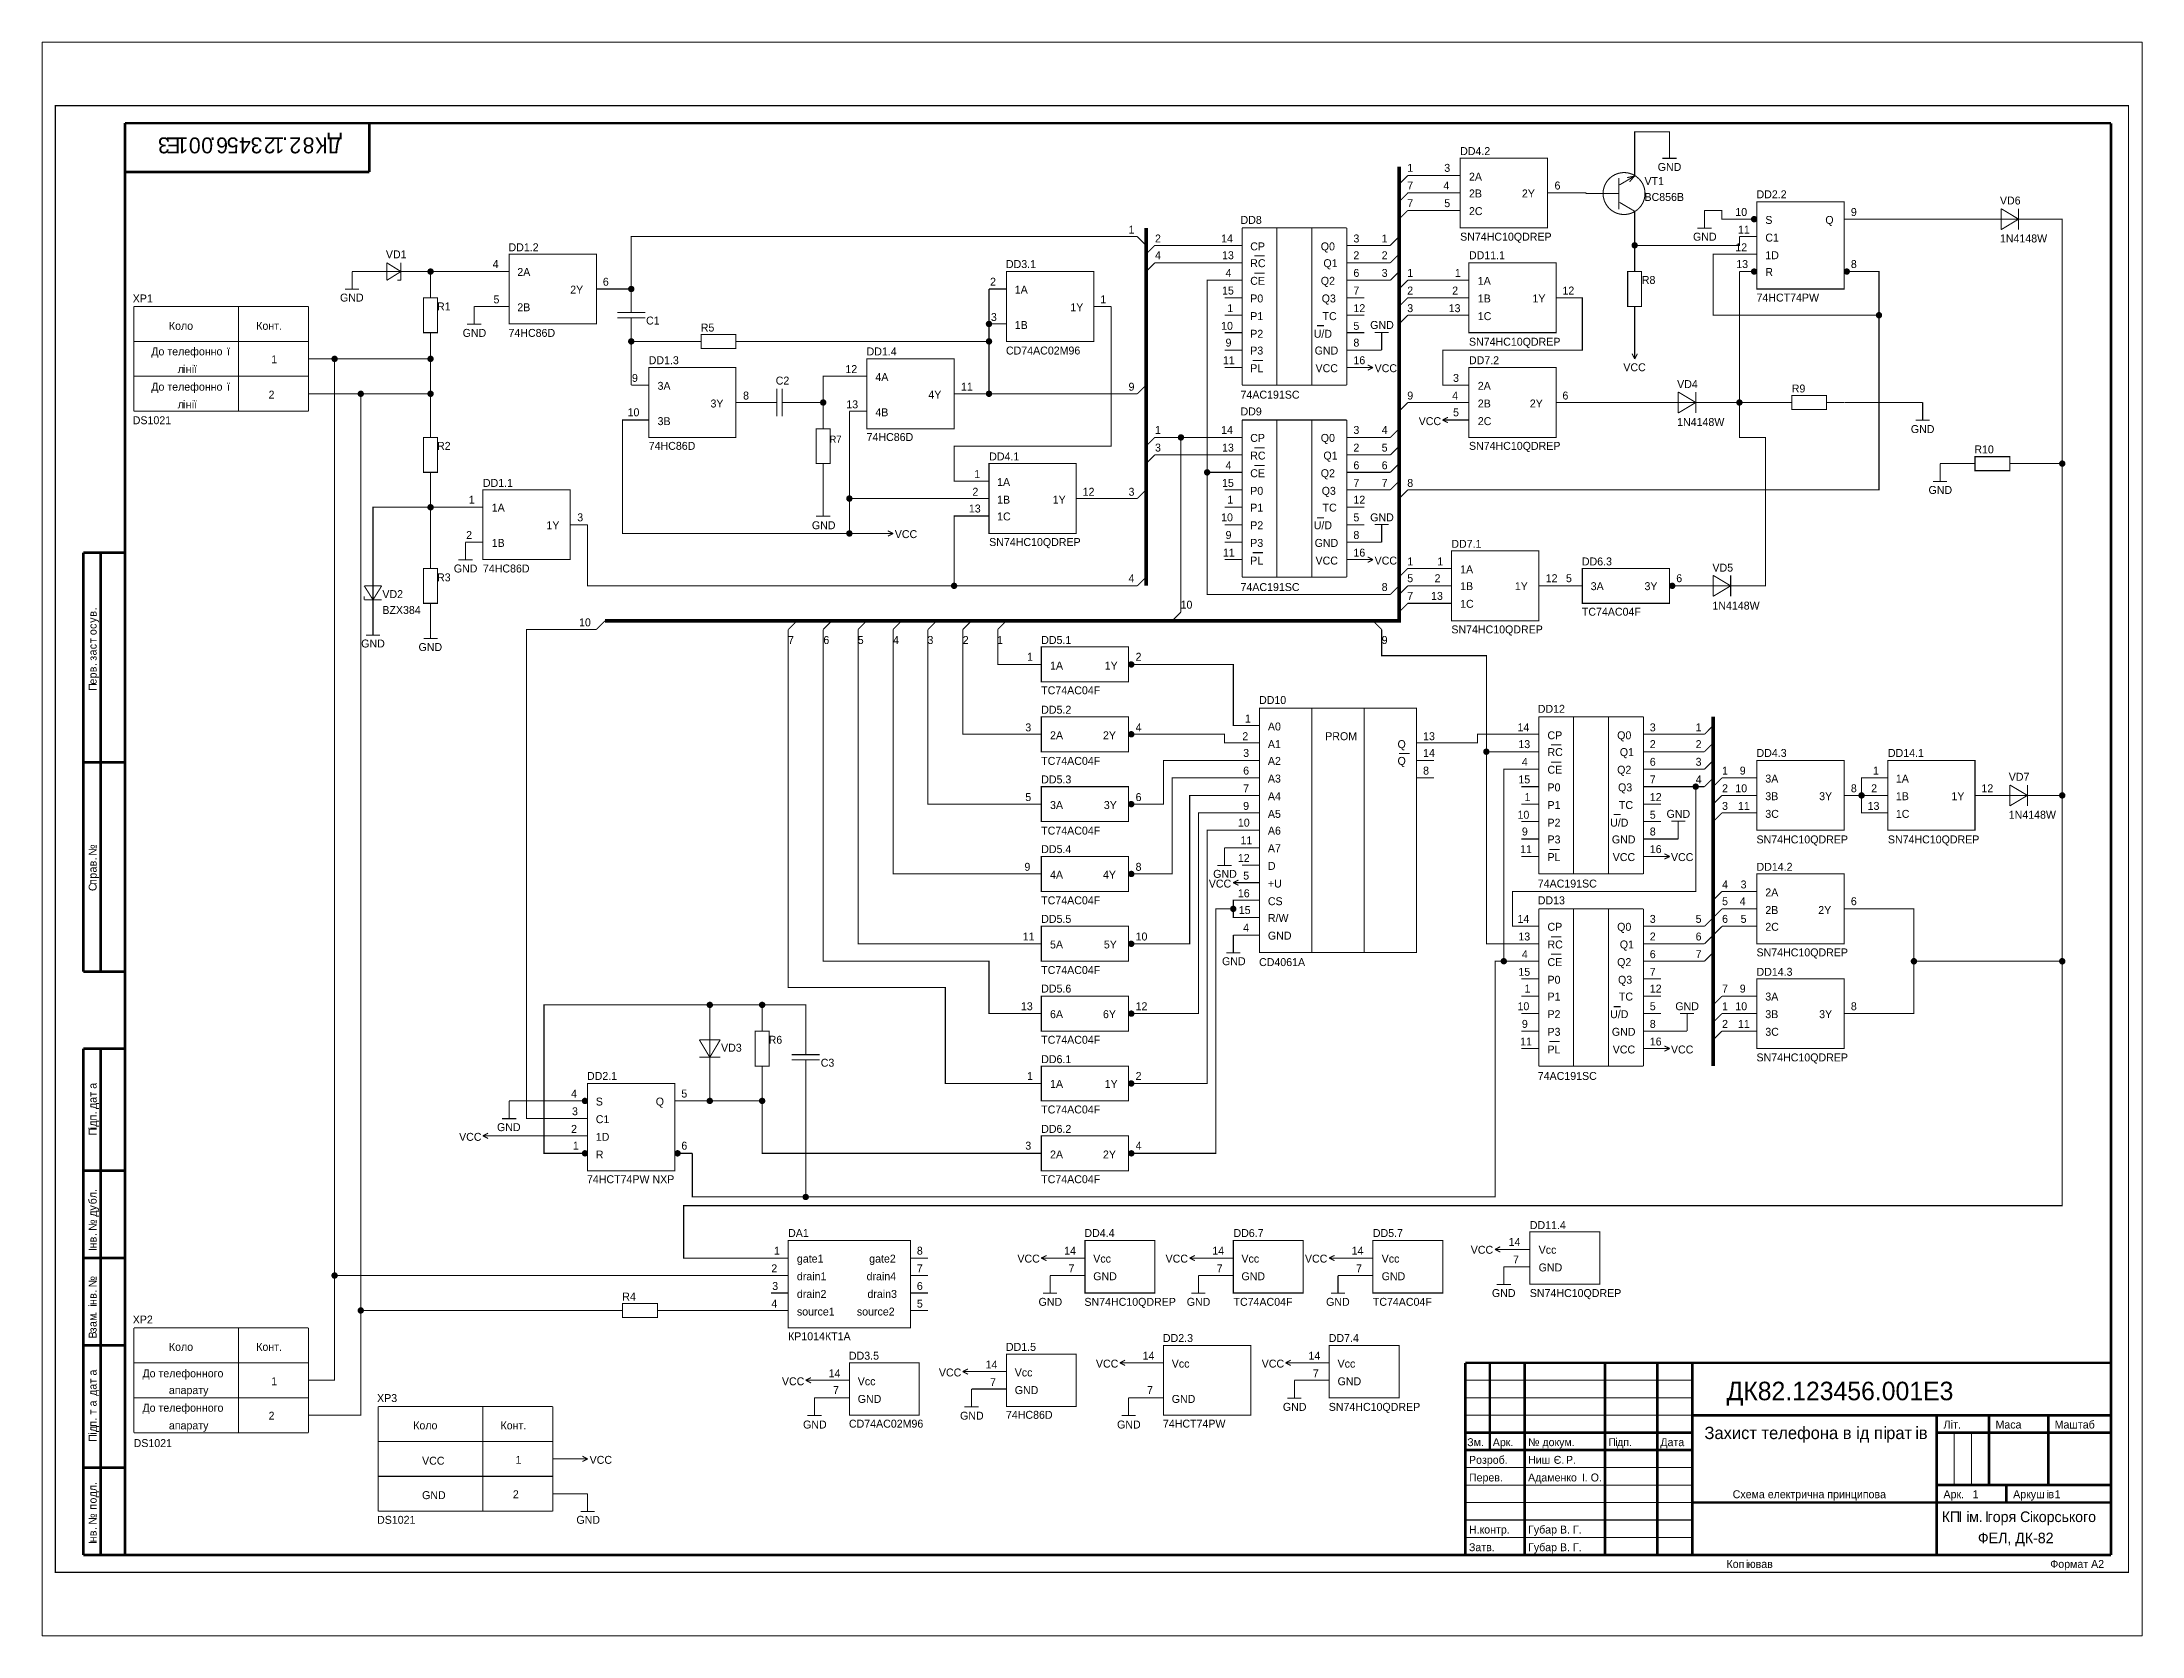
# Paper-space layout 'Layout1' of a CAD drawing. Header units: millimetres. Extents: x 26 to 231, y 20 to 176.
# The model-space entities are those that its viewports show. They can reach past a viewport. Long polylines and large blocks are cut down to what shows.
import ezdxf

# ---------------------------------------------------------------- set-up
doc = ezdxf.new("R2010")
doc.units = ezdxf.units.MM
doc.layers.add('Sheet', color=255, linetype='Continuous')

psp = doc.layouts.get("Layout1")

msp = doc.modelspace()

# ---------------------------------------------------------------- texts
at = {"layer": 'Sheet'}
for s, height, rotation, p in [('3', 4.55, 180, (32.85, 410.9)), ('Е', 4.55, 180, (35.88, 410.9)), ('1', 4.55, 180, (38.15, 410.9)), ('0', 4.55, 180, (41.69, 410.9)), ('0', 4.55, 180, (45.23, 410.9)), ('.', 4.55, 180, (45.98, 410.9)), ('6', 4.55, 180, (49.52, 410.9)), ('5', 4.55, 180, (52.55, 410.9)), ('4', 4.55, 180, (56.09, 410.9)), ('3', 4.55, 180, (59.37, 410.9)), ('2', 4.55, 180, (63.16, 410.9)), ('1', 4.55, 180, (65.69, 410.9)), ('.', 4.55, 180, (66.7, 410.9)), ('2', 4.55, 180, (70.49, 410.9)), ('8', 4.55, 180, (74.28, 410.9)), ('К', 4.55, 180, (78.07, 410.9)), ('Д', 4.55, 180, (82.11, 410.9)), ('с', 2.27, 90, (11.87, 270.14)), ('в', 2.27, 90, (11.87, 273.68)), ('у', 2.27, 90, (11.87, 271.91)), ('.', 2.27, 90, (11.87, 275.45)), ('о', 2.27, 90, (11.87, 268.38)), ('с', 2.27, 90, (11.87, 264.33)), ('т', 2.27, 90, (11.87, 266.1)), ('а', 2.27, 90, (11.87, 262.56)), ('з', 2.27, 90, (11.87, 261.05)), ('в', 2.27, 90, (11.87, 257.76)), ('.', 2.27, 90, (11.87, 259.53)), ('П', 2.27, 90, (11.87, 252.45)), ('р', 2.27, 90, (11.87, 255.99)), ('е', 2.27, 90, (11.87, 254.22)), ('№', 2.27, 90, (11.87, 205.2)), ('а', 2.27, 90, (11.87, 200.4)), ('р', 2.27, 90, (11.87, 198.63)), ('в', 2.27, 90, (11.87, 202.17)), ('.', 2.27, 90, (11.87, 203.94)), ('С', 2.27, 90, (11.87, 195.09)), ('п', 2.27, 90, (11.87, 196.86)), ('а', 2.27, 90, (11.87, 138.48)), ('а', 2.27, 90, (11.87, 134.44)), ('т', 2.27, 90, (11.87, 136.21)), ('д', 2.27, 90, (11.87, 132.67)), ('і', 2.27, 90, (11.87, 126.86)), ('П', 2.27, 90, (11.87, 125.09)), ('п', 2.27, 90, (11.87, 129.39)), ('д', 2.27, 90, (11.87, 127.62)), ('.', 2.27, 90, (11.87, 131.16)), ('л', 2.27, 90, (11.87, 107.15)), ('.', 2.27, 90, (11.87, 108.92)), ('б', 2.27, 90, (11.87, 105.38)), ('у', 2.27, 90, (11.87, 103.61)), ('д', 2.27, 90, (11.87, 101.84)), ('№', 2.27, 90, (11.87, 97.8)), ('.', 2.27, 90, (11.87, 96.28)), ('І', 2.27, 90, (11.87, 91.99)), ('в', 2.27, 90, (11.87, 94.51)), ('н', 2.27, 90, (11.87, 92.74)), ('№', 2.27, 90, (11.87, 81.62)), ('в', 2.27, 90, (11.87, 78.34)), ('.', 2.27, 90, (11.87, 80.11)), ('і', 2.27, 90, (11.87, 76.06)), ('н', 2.27, 90, (11.87, 76.57)), ('м', 2.27, 90, (11.87, 72.02)), ('.', 2.27, 90, (11.87, 73.79)), ('В', 2.27, 90, (11.87, 66.97)), ('а', 2.27, 90, (11.87, 70.25)), ('з', 2.27, 90, (11.87, 68.74)), ('а', 2.27, 90, (11.87, 56.35)), ('т', 2.27, 90, (11.87, 54.08)), ('а', 2.27, 90, (11.87, 52.31)), ('а', 2.27, 90, (11.87, 47.51)), ('д', 2.27, 90, (11.87, 50.54)), ('т', 2.27, 90, (11.87, 45.23)), ('п', 2.27, 90, (11.87, 41.7)), ('.', 2.27, 90, (11.87, 43.47)), ('і', 2.27, 90, (11.87, 39.42)), ('П', 2.27, 90, (11.87, 37.4)), ('д', 2.27, 90, (11.87, 40.18)), ('л', 2.27, 90, (11.87, 23.25)), ('.', 2.27, 90, (11.87, 25.02)), ('о', 2.27, 90, (11.87, 19.71)), ('д', 2.27, 90, (11.87, 21.48)), ('п', 2.27, 90, (11.87, 17.94)), ('№', 2.27, 90, (11.87, 13.65)), ('.', 2.27, 90, (11.87, 12.13)), ('І', 2.27, 90, (11.87, 8.09)), ('в', 2.27, 90, (11.87, 10.36)), ('н', 2.27, 90, (11.87, 8.59))]:
    msp.add_text(s, height=height, rotation=rotation, dxfattribs=at).set_placement(p)
for s, height, p in [('1', 2.27, (387.33, 401.05)), ('3', 2.27, (397.94, 401.05)), ('DD4.2', 2.274, (402.48, 405.85)), ('GND', 2.274, (459.08, 401.3)), ('7', 2.27, (387.33, 395.99)), ('4', 2.27, (397.68, 395.99)), ('2A', 2.274, (405.01, 398.52)), ('6', 2.27, (429.52, 395.99)), ('VT1', 2.274, (455.29, 397.26)), ('7', 2.27, (387.33, 390.94)), ('5', 2.27, (397.94, 390.94)), ('2B', 2.274, (405.01, 393.72)), ('2Y', 2.274, (420.17, 393.72)), ('BC856B', 2.274, (455.29, 392.71)), ('DD2.2', 2.274, (487.38, 393.47)), ('VD6', 2.274, (557.11, 391.7)), ('1', 2.27, (307.49, 383.36)), ('DD8', 2.274, (339.57, 386.14)), ('2C', 2.274, (405.01, 388.66)), ('10', 2.274, (481.31, 388.41)), ('11', 2.274, (482.07, 383.36)), ('S', 2.27, (489.9, 386.14)), ('Q', 2.27, (507.09, 386.14)), ('9', 2.27, (514.41, 388.41)), ('DD1.2', 2.274, (129.87, 378.3)), ('2', 2.27, (315.07, 380.83)), ('14', 2.274, (334.01, 380.83)), ('CP', 2.274, (342.35, 378.56)), ('Q0', 2.274, (362.56, 378.56)), ('3', 2.27, (371.91, 380.83)), ('1', 2.27, (380, 380.83)), ('SN74HC10QDREP', 2.2744, (402.48, 381.34)), ('GND', 2.274, (469.19, 381.34)), ('12', 2.274, (481.31, 378.3)), ('C1', 2.274, (489.9, 381.08)), ('1N4148W', 2.274, (557.11, 380.83)), ('VD1', 2.274, (94.75, 376.28)), ('4', 2.27, (125.32, 373.5)), ('2A', 2.274, (132.39, 371.23)), ('DD3.1', 2.274, (272.37, 373.5)), ('4', 2.27, (315.07, 376.03)), ('13', 2.274, (334.27, 376.03)), ('4', 2.27, (335.28, 370.97)), ('RC', 2.274, (342.35, 373.75)), ('Q1', 2.274, (363.32, 373.75)), ('2', 2.27, (371.91, 376.03)), ('6', 2.27, (371.91, 370.97)), ('3', 2.27, (380, 370.97)), ('2', 2.27, (380, 376.03)), ('1', 2.27, (387.33, 370.97)), ('1', 2.27, (400.97, 370.97)), ('DD11.1', 2.274, (405.01, 376.03)), ('13', 2.274, (481.57, 373.5)), ('1D', 2.274, (489.9, 376.03)), ('R', 2.27, (489.9, 371.23)), ('8', 2.27, (514.41, 373.5)), ('2Y', 2.274, (147.55, 366.17)), ('6', 2.27, (156.9, 368.45)), ('2', 2.27, (267.82, 368.45)), ('1A', 2.274, (274.89, 366.17)), ('15', 2.274, (334.27, 365.92)), ('CE', 2.274, (342.35, 368.7)), ('Q2', 2.274, (362.56, 368.7)), ('7', 2.27, (371.91, 365.92)), ('2', 2.27, (387.33, 365.92)), ('2', 2.27, (400.21, 365.92)), ('1A', 2.274, (407.54, 368.7)), ('12', 2.274, (431.79, 365.92)), ('R8', 2.274, (454.53, 368.95)), ('XP1', 2.274, (22.23, 363.65)), ('GND', 2.274, (81.61, 363.9)), ('R1', 2.274, (109.4, 361.37)), ('5', 2.27, (125.57, 363.39)), ('2B', 2.274, (132.39, 361.12)), ('1Y', 2.274, (290.81, 361.12)), ('1', 2.27, (299.4, 363.39)), ('1', 2.27, (335.78, 360.87)), ('P0', 2.274, (342.35, 363.65)), ('Q3', 2.274, (362.82, 363.65)), ('12', 2.274, (371.91, 360.87)), ('3', 2.27, (387.33, 360.87)), ('13', 2.274, (399.2, 360.87)), ('1B', 2.274, (407.54, 363.65)), ('1Y', 2.274, (423.2, 363.65)), ('74HCT74PW', 2.274, (487.38, 363.9)), ('Коло', 2.274, (32.59, 355.81)), ('Конт.', 2.274, (57.61, 355.81)), ('GND', 2.274, (116.73, 353.79)), ('74HC86D', 2.274, (129.87, 353.79)), ('C1', 2.274, (169.28, 357.33)), ('R5', 2.274, (184.95, 355.31)), ('3', 2.27, (268.07, 358.34)), ('1B', 2.274, (274.89, 356.06)), ('10', 2.274, (334.01, 355.81)), ('P1', 2.274, (342.35, 358.59)), ('P2', 2.274, (342.35, 353.54)), ('U/D', 2.274, (360.54, 353.54)), ('TC', 2.274, (363.07, 358.59)), ('5', 2.27, (371.91, 355.81)), ('GND', 2.274, (376.71, 356.06)), ('1C', 2.274, (407.54, 358.59)), ('До телефонно', 2.2744, (27.54, 348.48)), ('ї', 2.27, (49.27, 348.48)), ('DD1.4', 2.274, (232.45, 348.48)), ('CD74AC02M96', 2.2744, (272.37, 348.74)), ('9', 2.27, (335.28, 351.01)), ('P3', 2.274, (342.35, 348.74)), ('GND', 2.274, (360.8, 348.74)), ('8', 2.27, (371.91, 351.01)), ('SN74HC10QDREP', 2.2744, (405.01, 351.26)), ('л', 2.27, (35.12, 343.43)), ('і', 2.27, (36.64, 343.43)), ('н', 2.27, (37.39, 343.43)), ('ії', 2.274, (39.16, 343.43)), ('1', 2.27, (61.9, 346.21)), ('9', 2.27, (165.24, 340.9)), ('DD1.3', 2.274, (170.04, 345.96)), ('12', 2.274, (226.38, 343.43)), ('4A', 2.274, (234.97, 341.16)), ('11', 2.274, (334.52, 345.96)), ('PL', 2.274, (342.35, 343.68)), ('VCC', 2.274, (361.05, 343.68)), ('16', 2.274, (371.91, 345.96)), ('VCC', 2.274, (377.98, 343.68)), ('3', 2.27, (400.46, 340.9)), ('DD7.2', 2.274, (405.01, 345.96)), ('VCC', 2.274, (449.23, 343.94)), ('До телефонно', 2.2744, (27.54, 338.38)), ('ї', 2.27, (49.27, 338.38)), ('2', 2.27, (61.14, 336.1)), ('3A', 2.274, (172.57, 338.63)), ('8', 2.27, (197.07, 335.85)), ('C2', 2.274, (206.42, 340.14)), ('4Y', 2.274, (250.13, 336.1)), ('11', 2.274, (259.48, 338.38)), ('9', 2.27, (307.49, 338.38)), ('74AC191SC', 2.274, (339.57, 336.1)), ('9', 2.27, (387.33, 335.85)), ('4', 2.27, (400.21, 335.85)), ('2A', 2.274, (407.54, 338.63)), ('6', 2.27, (431.79, 335.85)), ('VD4', 2.274, (464.64, 339.13)), ('R9', 2.274, (497.48, 337.87)), ('DS1021', 2.274, (22.23, 328.77)), ('л', 2.27, (35.12, 333.32)), ('і', 2.27, (36.64, 333.32)), ('н', 2.27, (37.39, 333.32)), ('ії', 2.274, (39.16, 333.32)), ('10', 2.274, (163.98, 331.05)), ('3Y', 2.274, (187.73, 333.57)), ('13', 2.274, (226.63, 333.32)), ('4B', 2.274, (234.97, 331.05)), ('DD9', 2.274, (339.57, 331.3)), ('5', 2.27, (400.46, 331.05)), ('2B', 2.274, (407.54, 333.57)), ('2Y', 2.274, (422.44, 333.57)), ('3B', 2.274, (172.57, 328.52)), ('R7', 2.022, (221.83, 323.47)), ('74HC86D', 2.274, (232.45, 323.97)), ('1', 2.27, (315.07, 325.99)), ('14', 2.274, (334.01, 325.99)), ('CP', 2.274, (342.35, 323.72)), ('Q0', 2.274, (362.56, 323.72)), ('3', 2.27, (371.91, 325.99)), ('4', 2.27, (380, 325.99)), ('VCC', 2.274, (390.61, 328.52)), ('2C', 2.274, (407.54, 328.52)), ('1N4148W', 2.274, (464.64, 328.27)), ('GND', 2.274, (531.59, 326.25)), ('R2', 2.274, (109.4, 321.44)), ('74HC86D', 2.274, (170.04, 321.44)), ('DD4.1', 2.274, (267.57, 318.41)), ('3', 2.27, (315.07, 320.94)), ('13', 2.274, (334.27, 320.94)), ('RC', 2.274, (342.35, 318.66)), ('Q1', 2.274, (363.32, 318.66)), ('2', 2.27, (371.91, 320.94)), ('5', 2.27, (380, 320.94)), ('SN74HC10QDREP', 2.2744, (405.01, 321.44)), ('R10', 2.274, (549.78, 320.43)), ('DD1.1', 2.274, (122.54, 310.83)), ('1', 2.27, (263.27, 313.36)), ('1A', 2.274, (269.84, 311.08)), ('15', 2.274, (334.27, 310.83)), ('4', 2.27, (335.28, 315.88)), ('CE', 2.274, (342.35, 313.61)), ('Q2', 2.274, (362.56, 313.61)), ('6', 2.27, (371.91, 315.88)), ('7', 2.27, (371.91, 310.83)), ('6', 2.27, (380, 315.88)), ('7', 2.27, (380, 310.83)), ('8', 2.27, (387.33, 310.83)), ('1', 2.27, (118.5, 306.03)), ('2', 2.27, (262.76, 308.3)), ('1B', 2.274, (269.84, 306.03)), ('1Y', 2.274, (285.76, 306.03)), ('12', 2.274, (294.35, 308.3)), ('3', 2.27, (307.49, 308.3)), ('1', 2.27, (335.78, 306.03)), ('P0', 2.274, (342.35, 308.56)), ('Q3', 2.274, (362.82, 308.56)), ('12', 2.274, (371.91, 306.03)), ('GND', 2.274, (536.65, 308.81)), ('1A', 2.274, (125.07, 303.75)), ('1Y', 2.274, (140.73, 298.7)), ('3', 2.27, (149.57, 300.97)), ('GND', 2.274, (216.78, 298.7)), ('13', 2.274, (261.75, 303.5)), ('1C', 2.274, (269.84, 301.23)), ('10', 2.274, (334.01, 300.97)), ('P1', 2.274, (342.35, 303.75)), ('P2', 2.274, (342.35, 298.7)), ('U/D', 2.274, (360.54, 298.7)), ('TC', 2.274, (363.07, 303.75)), ('5', 2.27, (371.91, 300.97)), ('GND', 2.274, (376.71, 300.97)), ('2', 2.27, (117.74, 295.92)), ('1B', 2.274, (125.07, 293.65)), ('VCC', 2.274, (240.53, 296.17)), ('SN74HC10QDREP', 2.2744, (267.57, 293.9)), ('9', 2.27, (335.28, 295.92)), ('P3', 2.274, (342.35, 293.65)), ('GND', 2.274, (360.8, 293.65)), ('8', 2.27, (371.91, 295.92)), ('DD7.1', 2.274, (399.96, 293.39)), ('11', 2.274, (334.52, 290.87)), ('PL', 2.274, (342.35, 288.59)), ('VCC', 2.274, (361.05, 288.59)), ('16', 2.274, (371.91, 290.87)), ('VCC', 2.274, (377.98, 288.59)), ('1', 2.27, (387.33, 288.34)), ('1', 2.27, (395.92, 288.34)), ('DD6.3', 2.274, (437.35, 288.34)), ('VD5', 2.274, (474.75, 286.57)), ('R3', 2.274, (109.4, 283.79)), ('GND', 2.274, (114.2, 286.32)), ('74HC86D', 2.274, (122.54, 286.32)), ('4', 2.27, (307.49, 283.54)), ('74AC191SC', 2.274, (339.57, 281.01)), ('8', 2.27, (380, 281.01)), ('5', 2.27, (387.33, 283.54)), ('2', 2.27, (395.16, 283.54)), ('1A', 2.274, (402.48, 286.06)), ('1B', 2.274, (402.48, 281.26)), ('1Y', 2.274, (418.15, 281.26)), ('12', 2.274, (426.99, 283.54)), ('5', 2.27, (432.8, 283.54)), ('3A', 2.274, (439.88, 281.26)), ('3Y', 2.274, (455.29, 281.26)), ('6', 2.27, (464.39, 283.54)), ('VD2', 2.274, (93.74, 278.99)), ('BZX384', 2.274, (93.74, 274.44)), ('10', 2.274, (322.39, 275.96)), ('7', 2.27, (387.33, 278.48)), ('13', 2.274, (394.15, 278.48)), ('1C', 2.274, (402.48, 276.21)), ('1N4148W', 2.274, (474.75, 275.7)), ('10', 2.274, (150.08, 270.9)), ('SN74HC10QDREP', 2.2744, (399.96, 268.88)), ('TC74AC04F', 2.274, (437.35, 273.94)), ('GND', 2.274, (87.67, 264.84)), ('GND', 2.274, (104.1, 263.83)), ('7', 2.27, (209.96, 265.85)), ('6', 2.27, (220.07, 265.85)), ('5', 2.27, (229.92, 265.85)), ('4', 2.27, (240.03, 265.85)), ('3', 2.27, (249.88, 265.85)), ('2', 2.27, (259.99, 265.85)), ('1', 2.27, (269.84, 265.85)), ('DD5.1', 2.274, (282.47, 265.85)), ('9', 2.27, (380, 265.85)), ('1', 2.27, (278.43, 261.05)), ('1A', 2.274, (285, 258.52)), ('1Y', 2.274, (300.66, 258.52)), ('2', 2.27, (309.51, 261.05)), ('TC74AC04F', 2.274, (282.47, 251.44)), ('DD5.2', 2.274, (282.47, 245.88)), ('DD10', 2.274, (344.88, 248.66)), ('DD12', 2.274, (424.72, 246.14)), ('3', 2.27, (277.92, 240.83)), ('2A', 2.274, (285, 238.56)), ('2Y', 2.274, (300.16, 238.56)), ('4', 2.27, (309.51, 240.83)), ('1', 2.27, (340.84, 243.36)), ('A0', 2.274, (347.41, 241.08)), ('14', 2.274, (418.91, 240.83)), ('CP', 2.274, (427.5, 238.56)), ('Q0', 2.274, (447.46, 238.56)), ('3', 2.27, (456.81, 240.83)), ('1', 2.27, (469.94, 240.83)), ('2', 2.27, (340.08, 238.3)), ('3', 2.27, (340.33, 233.5)), ('A1', 2.274, (347.41, 236.03)), ('PROM', 2.274, (363.83, 238.3)), ('Q', 2.27, (384.55, 236.03)), ('13', 2.274, (391.87, 238.3)), ('14', 2.274, (391.87, 233.5)), ('13', 2.274, (419.16, 236.03)), ('RC', 2.274, (427.5, 233.75)), ('Q1', 2.274, (448.22, 233.75)), ('2', 2.27, (456.81, 236.03)), ('2', 2.27, (469.94, 236.03)), ('DD4.3', 2.274, (487.38, 233.5)), ('DD14.1', 2.274, (525.02, 233.5)), ('TC74AC04F', 2.274, (282.47, 231.23)), ('6', 2.27, (340.33, 228.45)), ('A2', 2.274, (347.41, 231.23)), ('Q', 2.27, (384.55, 231.23)), ('8', 2.27, (391.87, 228.45)), ('4', 2.27, (420.17, 230.97)), ('CE', 2.274, (427.5, 228.7)), ('Q2', 2.274, (447.46, 228.7)), ('6', 2.27, (456.81, 230.97)), ('3', 2.27, (469.94, 230.97)), ('1', 2.27, (477.52, 228.45)), ('9', 2.27, (482.58, 228.45)), ('1', 2.27, (520.73, 228.45)), ('VD7', 2.274, (559.64, 226.68)), ('5', 2.27, (277.92, 220.87)), ('DD5.3', 2.274, (282.47, 225.92)), ('6', 2.27, (309.51, 220.87)), ('7', 2.27, (340.33, 223.39)), ('A3', 2.274, (347.41, 226.17)), ('A4', 2.274, (347.41, 221.12)), ('15', 2.274, (419.16, 225.92)), ('1', 2.27, (420.93, 220.87)), ('P0', 2.274, (427.5, 223.65)), ('Q3', 2.274, (447.71, 223.65)), ('7', 2.27, (456.81, 225.92)), ('12', 2.274, (456.81, 220.87)), ('4', 2.27, (469.94, 225.92)), ('2', 2.27, (477.52, 223.39)), ('10', 2.274, (481.31, 223.39)), ('3A', 2.274, (489.9, 226.17)), ('3B', 2.274, (489.9, 221.12)), ('3Y', 2.274, (505.32, 221.12)), ('8', 2.27, (514.41, 223.39)), ('2', 2.27, (520.22, 223.39)), ('1A', 2.274, (527.3, 226.17)), ('1B', 2.274, (527.3, 221.12)), ('1Y', 2.274, (543.22, 221.12)), ('12', 2.274, (551.81, 223.39)), ('3A', 2.274, (285, 218.59)), ('3Y', 2.274, (300.41, 218.59)), ('9', 2.27, (340.33, 218.34)), ('A5', 2.274, (347.41, 216.06)), ('10', 2.274, (418.91, 215.81)), ('P1', 2.274, (427.5, 218.59)), ('TC', 2.274, (447.96, 218.59)), ('5', 2.27, (456.81, 215.81)), ('GND', 2.274, (461.61, 216.06)), ('3', 2.27, (477.52, 218.34)), ('11', 2.274, (482.07, 218.34)), ('3C', 2.274, (489.9, 216.06)), ('13', 2.274, (519.21, 218.34)), ('1C', 2.274, (527.3, 216.06)), ('1N4148W', 2.274, (559.64, 215.81)), ('TC74AC04F', 2.274, (282.47, 211.26)), ('10', 2.274, (338.81, 213.54)), ('11', 2.274, (339.57, 208.48)), ('A6', 2.274, (347.41, 211.26)), ('9', 2.27, (420.17, 211.01)), ('P2', 2.274, (427.5, 213.54)), ('P3', 2.274, (427.5, 208.74)), ('U/D', 2.274, (445.44, 213.54)), ('GND', 2.274, (445.94, 208.74)), ('8', 2.27, (456.81, 211.01)), ('SN74HC10QDREP', 2.2744, (487.38, 208.74)), ('SN74HC10QDREP', 2.2744, (525.02, 208.74)), ('DD5.4', 2.274, (282.47, 205.96)), ('12', 2.274, (338.81, 203.43)), ('A7', 2.274, (347.41, 206.21)), ('11', 2.274, (419.67, 205.96)), ('PL', 2.274, (427.5, 203.68)), ('VCC', 2.274, (446.19, 203.68)), ('16', 2.274, (456.81, 205.96)), ('VCC', 2.274, (462.87, 203.68)), ('9', 2.27, (277.67, 200.9)), ('4A', 2.274, (285, 198.63)), ('4Y', 2.274, (300.16, 198.63)), ('8', 2.27, (309.51, 200.9)), ('GND', 2.274, (331.74, 198.88)), ('5', 2.27, (340.33, 198.38)), ('D', 2.27, (347.41, 201.16)), ('DD14.2', 2.274, (487.38, 200.9)), ('TC74AC04F', 2.274, (282.47, 191.3)), ('VCC', 2.274, (330.48, 196.1)), ('16', 2.274, (338.81, 193.32)), ('+U', 2.274, (347.41, 196.1)), ('CS', 2.274, (347.41, 191.05)), ('74AC191SC', 2.274, (424.72, 196.1)), ('DD13', 2.274, (424.72, 191.3)), ('4', 2.27, (477.52, 195.85)), ('5', 2.27, (477.52, 191.05)), ('4', 2.27, (482.58, 191.05)), ('3', 2.27, (482.83, 195.85)), ('2A', 2.274, (489.9, 193.57)), ('6', 2.27, (514.41, 191.05)), ('DD5.5', 2.274, (282.47, 185.99)), ('15', 2.274, (339.07, 188.52)), ('R/W', 2.274, (347.41, 186.25)), ('14', 2.274, (418.91, 185.99)), ('3', 2.27, (456.81, 185.99)), ('5', 2.27, (469.94, 185.99)), ('6', 2.27, (477.52, 185.99)), ('5', 2.27, (482.83, 185.99)), ('2B', 2.274, (489.9, 188.52)), ('2Y', 2.274, (505.06, 188.52)), ('11', 2.274, (277.17, 180.94)), ('5A', 2.274, (285, 178.66)), ('5Y', 2.274, (300.41, 178.66)), ('10', 2.274, (309.51, 180.94)), ('4', 2.27, (340.33, 183.47)), ('GND', 2.274, (347.41, 181.19)), ('13', 2.274, (419.16, 180.94)), ('CP', 2.274, (427.5, 183.72)), ('RC', 2.274, (427.5, 178.66)), ('Q0', 2.274, (447.46, 183.72)), ('Q1', 2.274, (448.22, 178.66)), ('2', 2.27, (456.81, 180.94)), ('6', 2.27, (469.94, 180.94)), ('2C', 2.274, (489.9, 183.72)), ('GND', 2.274, (334.27, 173.86)), ('CD4061A', 2.274, (344.88, 173.61)), ('4', 2.27, (420.17, 175.88)), ('CE', 2.274, (427.5, 173.61)), ('Q2', 2.274, (447.46, 173.61)), ('6', 2.27, (456.81, 175.88)), ('7', 2.27, (469.94, 175.88)), ('SN74HC10QDREP', 2.2744, (487.38, 176.39)), ('TC74AC04F', 2.274, (282.47, 171.34)), ('15', 2.274, (419.16, 170.83)), ('P0', 2.274, (427.5, 168.56)), ('Q3', 2.274, (447.71, 168.56)), ('7', 2.27, (456.81, 170.83)), ('DD14.3', 2.274, (487.38, 170.83)), ('13', 2.274, (276.66, 160.97)), ('DD5.6', 2.274, (282.47, 166.03)), ('12', 2.274, (309.51, 160.97)), ('10', 2.274, (418.91, 160.97)), ('1', 2.27, (420.93, 166.03)), ('P1', 2.274, (427.5, 163.75)), ('TC', 2.274, (447.96, 163.75)), ('5', 2.27, (456.81, 160.97)), ('12', 2.274, (456.81, 166.03)), ('GND', 2.274, (464.13, 160.97)), ('7', 2.27, (477.52, 166.03)), ('1', 2.27, (477.52, 160.97)), ('10', 2.274, (481.31, 160.97)), ('9', 2.27, (482.58, 166.03)), ('3A', 2.274, (489.9, 163.75)), ('8', 2.27, (514.41, 160.97)), ('6A', 2.274, (285, 158.7)), ('6Y', 2.274, (300.16, 158.7)), ('9', 2.27, (420.17, 155.92)), ('P2', 2.274, (427.5, 158.7)), ('U/D', 2.274, (445.44, 158.7)), ('8', 2.27, (456.81, 155.92)), ('2', 2.27, (477.52, 155.92)), ('11', 2.274, (482.07, 155.92)), ('3B', 2.274, (489.9, 158.7)), ('3Y', 2.274, (505.32, 158.7)), ('VD3', 2.274, (190.76, 149.1)), ('R6', 2.274, (204.4, 151.37)), ('TC74AC04F', 2.274, (282.47, 151.37)), ('11', 2.274, (419.67, 150.87)), ('P3', 2.274, (427.5, 153.65)), ('PL', 2.274, (427.5, 148.59)), ('GND', 2.274, (445.94, 153.65)), ('VCC', 2.274, (446.19, 148.59)), ('16', 2.274, (456.81, 150.87)), ('VCC', 2.274, (462.87, 148.59)), ('3C', 2.274, (489.9, 153.65)), ('C3', 2.274, (219.31, 144.8)), ('DD6.1', 2.274, (282.47, 145.81)), ('SN74HC10QDREP', 2.2744, (487.38, 146.32)), ('DD2.1', 2.274, (152.35, 141.01)), ('1', 2.27, (278.43, 141.01)), ('1A', 2.274, (285, 138.74)), ('1Y', 2.274, (300.66, 138.74)), ('2', 2.27, (309.51, 141.01)), ('74AC191SC', 2.274, (424.72, 141.01)), ('4', 2.27, (147.81, 135.96)), ('3', 2.27, (148.06, 130.9)), ('S', 2.27, (154.88, 133.68)), ('Q', 2.27, (172.06, 133.68)), ('5', 2.27, (179.39, 135.96)), ('TC74AC04F', 2.274, (282.47, 131.41)), ('GND', 2.274, (126.58, 126.35)), ('2', 2.27, (147.81, 125.85)), ('C1', 2.274, (154.88, 128.63)), ('DD6.2', 2.274, (282.47, 125.85)), ('VCC', 2.274, (115.72, 123.57)), ('1', 2.27, (148.31, 121.05)), ('1D', 2.274, (154.88, 123.57)), ('R', 2.27, (154.88, 118.52)), ('6', 2.27, (179.39, 121.05)), ('3', 2.27, (277.92, 121.05)), ('2A', 2.274, (285, 118.52)), ('2Y', 2.274, (300.16, 118.52)), ('4', 2.27, (309.51, 121.05)), ('74HCT74PW NXP', 2.2744, (152.35, 111.44)), ('TC74AC04F', 2.274, (282.47, 111.44)), ('DA1', 2.274, (209.96, 96.03)), ('DD4.4', 2.274, (294.85, 96.03)), ('DD6.7', 2.274, (337.55, 96.03)), ('DD5.7', 2.274, (377.47, 96.03)), ('DD11.4', 2.274, (422.44, 98.3)), ('1', 2.27, (205.92, 90.97)), ('gate1', 2.274, (212.49, 88.7)), ('gate2', 2.274, (233.2, 88.7)), ('8', 2.27, (246.85, 90.97)), ('VCC', 2.274, (275.65, 88.7)), ('14', 2.274, (289.04, 90.97)), ('Vcc', 2.274, (297.38, 88.7)), ('VCC', 2.274, (318.1, 88.7)), ('14', 2.274, (331.49, 90.97)), ('Vcc', 2.274, (339.83, 88.7)), ('VCC', 2.274, (358.02, 88.7)), ('14', 2.274, (371.41, 90.97)), ('Vcc', 2.274, (380, 88.7)), ('VCC', 2.274, (405.52, 91.23)), ('14', 2.274, (416.38, 93.5)), ('7', 2.27, (417.64, 88.45)), ('Vcc', 2.274, (424.97, 91.23)), ('2', 2.27, (205.16, 85.92)), ('drain1', 2.274, (212.49, 83.65)), ('drain4', 2.274, (232.45, 83.65)), ('7', 2.27, (246.85, 85.92)), ('7', 2.27, (290.3, 85.92)), ('GND', 2.274, (297.38, 83.65)), ('7', 2.27, (332.75, 85.92)), ('GND', 2.274, (339.83, 83.65)), ('7', 2.27, (372.67, 85.92)), ('GND', 2.274, (380, 83.65)), ('GND', 2.274, (424.97, 86.17)), ('R4', 2.274, (162.46, 77.83)), ('3', 2.27, (205.41, 80.87)), ('drain2', 2.274, (212.49, 78.59)), ('drain3', 2.274, (232.7, 78.59)), ('6', 2.27, (246.85, 80.87)), ('GND', 2.274, (281.71, 76.32)), ('SN74HC10QDREP', 2.2744, (294.85, 76.32)), ('GND', 2.274, (324.16, 76.32)), ('TC74AC04F', 2.274, (337.55, 76.32)), ('GND', 2.274, (364.08, 76.32)), ('TC74AC04F', 2.274, (377.47, 76.32)), ('GND', 2.274, (411.58, 78.84)), ('SN74HC10QDREP', 2.2744, (422.44, 78.84)), ('XP2', 2.274, (22.23, 71.26)), ('4', 2.27, (205.16, 75.81)), ('source1', 2.274, (212.49, 73.54)), ('source2', 2.274, (229.67, 73.54)), ('5', 2.27, (246.85, 75.81)), ('КР1014КТ1А', 2.274, (209.96, 66.46)), ('DD2.3', 2.274, (317.34, 65.96)), ('DD7.4', 2.274, (364.84, 65.96)), ('Коло', 2.274, (32.59, 63.43)), ('Конт.', 2.274, (57.61, 63.43)), ('DD3.5', 2.274, (227.39, 60.9)), ('14', 2.274, (266.55, 58.38)), ('DD1.5', 2.274, (272.37, 63.43)), ('VCC', 2.274, (298.14, 58.63)), ('14', 2.274, (311.53, 60.9)), ('Vcc', 2.274, (319.87, 58.63)), ('VCC', 2.274, (345.64, 58.63)), ('14', 2.274, (359.03, 60.9)), ('Vcc', 2.274, (367.37, 58.63)), ('До телефонного', 2.2744, (25.01, 55.85)), ('1', 2.27, (61.9, 53.57)), ('VCC', 2.274, (208.19, 53.57)), ('14', 2.274, (221.58, 55.85)), ('Vcc', 2.274, (229.92, 53.57)), ('VCC', 2.274, (253.16, 56.1)), ('7', 2.27, (267.82, 53.32)), ('Vcc', 2.274, (274.89, 56.1)), ('7', 2.27, (360.29, 55.85)), ('GND', 2.274, (367.37, 53.57)), ('ДК82.123456.001Е3', 5.3069, (478.79, 49.28)), ('До телефонного', 2.2744, (25.01, 45.99)), ('апарату', 2.274, (32.59, 51.05)), ('XP3', 2.274, (92.22, 48.77)), ('7', 2.27, (222.84, 51.05)), ('GND', 2.274, (229.92, 48.52)), ('GND', 2.274, (274.89, 51.05)), ('7', 2.27, (312.79, 51.05)), ('GND', 2.274, (319.87, 48.52)), ('GND', 2.274, (351.7, 46.25)), ('SN74HC10QDREP', 2.2744, (364.84, 46.25)), ('апарату', 2.274, (32.59, 40.94)), ('2', 2.27, (61.14, 43.72)), ('Коло', 2.274, (102.58, 40.94)), ('Конт.', 2.274, (127.59, 40.94)), ('GND', 2.274, (214.25, 41.19)), ('CD74AC02M96', 2.2744, (227.39, 41.44)), ('GND', 2.274, (259.23, 43.72)), ('74HC86D', 2.274, (272.37, 43.97)), ('GND', 2.274, (304.2, 41.19)), ('74HCT74PW', 2.274, (317.34, 41.44)), ('Л', 2.27, (540.94, 41.19)), ('і', 2.27, (542.96, 41.19)), ('т.', 2.274, (543.72, 41.19)), ('Маса', 2.274, (555.85, 41.19)), ('Маштаб', 2.274, (572.78, 41.19)), ('DS1021', 2.274, (22.49, 35.88)), ('Зм.', 2.274, (404.51, 36.14)), ('Арк.', 2.274, (411.83, 36.14)), ('№ докум.', 2.274, (421.94, 36.14)), ('П', 2.27, (444.93, 36.14)), ('і', 2.27, (446.95, 36.14)), ('дп.', 2.274, (447.46, 36.14)), ('Дата', 2.274, (459.84, 36.14)), ('Захист телефона в', 3.5379, (472.47, 38.16)), ('і', 3.54, (515.93, 38.16)), ('д п', 3.538, (516.94, 38.16)), ('і', 3.54, (523.76, 38.16)), ('рат', 3.538, (524.52, 38.16)), ('і', 3.54, (532.86, 38.16)), ('в', 3.54, (533.87, 38.16)), ('VCC', 2.274, (105.11, 30.83)), ('1', 2.27, (131.89, 31.08)), ('VCC', 2.274, (153.11, 31.08)), ('Розроб.', 2.274, (405.01, 31.08)), ('Ниш ', 2.274, (421.94, 31.08)), ('Є. ', 2.274, (429.27, 31.08)), ('Р.', 2.274, (432.8, 31.08)), ('Перев.', 2.274, (405.01, 26.03)), ('Адаменко ', 2.274, (421.94, 26.03)), ('І. ', 2.274, (437.35, 26.03)), ('О.', 2.274, (439.88, 26.03)), ('GND', 2.274, (105.11, 20.97)), ('2', 2.27, (131.13, 21.23)), ('Схема електрична принципова', 2.2744, (480.56, 21.23)), ('Арк.', 2.274, (540.94, 21.23)), ('1', 2.27, (549.28, 21.23)), ('Аркуш', 2.274, (560.9, 21.23)), ('і', 2.27, (570.5, 21.23)), ('в', 2.27, (571.01, 21.23)), ('1', 2.27, (572.78, 21.23)), ('DS1021', 2.274, (92.22, 13.9)), ('GND', 2.274, (149.32, 13.9)), ('Н.контр.', 2.274, (405.01, 11.12)), ('Губар В. Г.', 2.2744, (421.94, 11.12)), ('КП', 3.032, (540.44, 14.4)), ('І і', 3.032, (545.24, 14.4)), ('м. ', 3.032, (548.27, 14.4)), ('І', 3.03, (552.82, 14.4)), ('горя С', 3.032, (553.57, 14.4)), ('і', 3.03, (565.7, 14.4)), ('корського', 3.032, (566.46, 14.4)), ('Затв.', 2.274, (405.01, 6.06)), ('Губар В. Г.', 2.2744, (421.94, 6.06)), ('ФЕЛ, ДК-82', 3.032, (550.8, 8.34)), ('ALTIUM GOSTBOM2.0 KEV', 0.5054, (10.11, 4.8)), ('Коп', 2.274, (478.79, 1.26)), ('і', 2.27, (484.35, 1.26)), ('ював', 2.274, (484.85, 1.26)), ('Формат А2', 2.274, (571.51, 1.26))]:
    msp.add_text(s, height=height, dxfattribs=at).set_placement(p)

# ---------------------------------------------------------------- linework, layer by layer
at = {"layer": 'Sheet'}
for points, const_width in [([(0.06, 420), (593.97, 420), (593.97, 0), (0.06, 0), (0.06, 420)], 0.3), ([(0.06, 420), (593.97, 420), (593.97, 0), (0.06, 0), (0.06, 420)], 0.3), ([(0.06, 420), (0.06, 0), (593.97, 0), (593.97, 420), (0.06, 420), (0.06, 420)], 0.0991), ([(0.06, 420), (0.06, 0), (593.97, 0), (593.97, 420), (0.06, 420), (0.06, 420)], 0.0991), ([(402.48, 405), (427.48, 405), (427.48, 385), (402.48, 385), (402.48, 405)], 0.3), ([(487.47, 392.49), (512.47, 392.49), (512.47, 367.5), (487.47, 367.5), (487.47, 392.49)], 0.3), ([(130.04, 377.5), (155.04, 377.5), (155.04, 357.49), (130.04, 357.49), (130.04, 377.5)], 0.3), ([(404.98, 374.99), (429.98, 374.99), (429.98, 354.99), (404.98, 354.99), (404.98, 374.99)], 0.3), ([(272.51, 372.49), (297.51, 372.49), (297.51, 352.5), (272.51, 352.5), (272.51, 372.49)], 0.3), ([(450.47, 372.49), (454.47, 372.49), (454.47, 362.49), (450.47, 362.49), (450.47, 372.49)], 0.3), ([(105.55, 364.99), (109.54, 364.99), (109.54, 354.99), (105.55, 354.99), (105.55, 364.99)], 0.3), ([(185.02, 354.49), (195.02, 354.49), (195.02, 350.49), (185.02, 350.49), (185.02, 354.49)], 0.3), ([(170.04, 344.99), (195.02, 344.99), (195.02, 325), (170.04, 325), (170.04, 344.99)], 0.3), ([(232.52, 347.49), (257.52, 347.49), (257.52, 327.49), (232.52, 327.49), (232.52, 347.49)], 0.3), ([(404.98, 344.99), (429.98, 344.99), (429.98, 325), (404.98, 325), (404.98, 344.99)], 0.3), ([(497.47, 336.99), (507.46, 336.99), (507.46, 332.99), (497.47, 332.99), (497.47, 336.99)], 0.3), ([(105.55, 325), (109.54, 325), (109.54, 315), (105.55, 315), (105.55, 325)], 0.3), ([(218.03, 327.49), (222.02, 327.49), (222.02, 317.5), (218.03, 317.5), (218.03, 327.49)], 0.3), ([(549.97, 319.49), (559.95, 319.49), (559.95, 315.47), (549.97, 315.47), (549.97, 319.49)], 0.3), ([(267.52, 317.5), (292.52, 317.5), (292.52, 297.5), (267.52, 297.5), (267.52, 317.5)], 0.3), ([(122.54, 309.99), (147.54, 309.99), (147.54, 290), (122.54, 290), (122.54, 309.99)], 0.3), ([(399.99, 292.49), (424.99, 292.49), (424.99, 272.5), (399.99, 272.5), (399.99, 292.49)], 0.3), ([(105.55, 287.49), (109.54, 287.49), (109.54, 277.49), (105.55, 277.49), (105.55, 287.49)], 0.3), ([(437.48, 287.49), (462.48, 287.49), (462.48, 277.49), (437.48, 277.49), (437.48, 287.49)], 0.3), ([(282.5, 265), (307.5, 265), (307.5, 255), (282.5, 255), (282.5, 265)], 0.3), ([(345.01, 247.5), (389.99, 247.5), (389.99, 177.5), (345.01, 177.5), (345.01, 247.5)], 0.3), ([(282.5, 245), (307.5, 245), (307.5, 234.99), (282.5, 234.99), (282.5, 245)], 0.3), ([(487.47, 232.49), (512.47, 232.49), (512.47, 212.5), (487.47, 212.5), (487.47, 232.49)], 0.3), ([(524.96, 232.49), (549.97, 232.49), (549.97, 212.5), (524.96, 212.5), (524.96, 232.49)], 0.3), ([(282.5, 224.99), (307.5, 224.99), (307.5, 214.99), (282.5, 214.99), (282.5, 224.99)], 0.3), ([(282.5, 204.99), (307.5, 204.99), (307.5, 195), (282.5, 195), (282.5, 204.99)], 0.3), ([(487.47, 199.99), (512.47, 199.99), (512.47, 179.99), (487.47, 179.99), (487.47, 199.99)], 0.3), ([(282.5, 185), (307.5, 185), (307.5, 175), (282.5, 175), (282.5, 185)], 0.3), ([(487.47, 169.99), (512.47, 169.99), (512.47, 150), (487.47, 150), (487.47, 169.99)], 0.3), ([(282.5, 164.99), (307.5, 164.99), (307.5, 154.99), (282.5, 154.99), (282.5, 164.99)], 0.3), ([(200.53, 154.99), (204.53, 154.99), (204.53, 144.99), (200.53, 144.99), (200.53, 154.99)], 0.3), ([(282.5, 144.99), (307.5, 144.99), (307.5, 134.99), (282.5, 134.99), (282.5, 144.99)], 0.3), ([(152.54, 140), (177.52, 140), (177.52, 115), (152.54, 115), (152.54, 140)], 0.3), ([(282.5, 125), (307.5, 125), (307.5, 115), (282.5, 115), (282.5, 125)], 0.3), ([(422.48, 97.5), (442.48, 97.5), (442.48, 82.49), (422.48, 82.49), (422.48, 97.5)], 0.3), ([(210.02, 94.99), (245.02, 94.99), (245.02, 70), (210.02, 70), (210.02, 94.99)], 0.3), ([(295.01, 94.99), (315, 94.99), (315, 80), (295.01, 80), (295.01, 94.99)], 0.3), ([(337.5, 94.99), (357.5, 94.99), (357.5, 80), (337.5, 80), (337.5, 94.99)], 0.3), ([(377.49, 94.99), (397.49, 94.99), (397.49, 80), (377.49, 80), (377.49, 94.99)], 0.3), ([(162.54, 77), (172.53, 77), (172.53, 72.99), (162.54, 72.99), (162.54, 77)], 0.3), ([(272.51, 62.5), (292.52, 62.5), (292.52, 47.49), (272.51, 47.49), (272.51, 62.5)], 0.3), ([(317.5, 64.99), (342.49, 64.99), (342.49, 45), (317.5, 45), (317.5, 64.99)], 0.3), ([(365, 64.99), (384.99, 64.99), (384.99, 49.99), (365, 49.99), (365, 64.99)], 0.3), ([(227.52, 59.99), (247.51, 59.99), (247.51, 45), (227.52, 45), (227.52, 59.99)], 0.3)]:
    msp.add_lwpolyline(points, close=True, dxfattribs=dict(at, const_width=const_width))
for points, const_width in [([(20.05, 414.99), (20.05, 4.99)], 0.749), ([(20.05, 414.98), (588.95, 414.98)], 0.749), ([(90.04, 401), (90.04, 414.99)], 0.749), ([(588.95, 414.98), (588.95, 4.99)], 0.749), ([(462.48, 409.99), (462.48, 412.5), (452.48, 412.5), (452.48, 405)], 0.3), ([(462.48, 409.99), (462.48, 404.92)], 0.3), ([(452.48, 399.99), (452.48, 405)], 0.3), ([(460.44, 404.92), (464.51, 404.92)], 0.3), ([(20.05, 401), (90.04, 401)], 0.749), ([(384.99, 402.5), (384.99, 272.5), (157.53, 272.5)], 1.02), ([(384.99, 397.49), (387.48, 399.99)], 0.3), ([(397.49, 399.99), (387.48, 399.99)], 0.3), ([(402.48, 399.99), (397.49, 399.99)], 0.3), ([(443.43, 394.84), (443.43, 395.14), (443.46, 395.46), (443.49, 395.76), (443.56, 396.04), (443.62, 396.34), (443.7, 396.62), (443.79, 396.89), (443.91, 397.16), (444.02, 397.43), (444.16, 397.7), (444.3, 397.94), (444.46, 398.19), (444.62, 398.43), (444.81, 398.65), (444.99, 398.87), (445.18, 399.07), (445.39, 399.26), (445.61, 399.45), (445.85, 399.64), (446.07, 399.8), (446.32, 399.96), (446.57, 400.1), (446.83, 400.24), (447.09, 400.35), (447.36, 400.46), (447.65, 400.56), (447.93, 400.64), (448.22, 400.7), (448.52, 400.76), (448.82, 400.79), (449.12, 400.83), (449.43, 400.83)], 0.3), ([(449.43, 400.83), (449.12, 400.83), (448.82, 400.79), (448.52, 400.76), (448.22, 400.7), (447.93, 400.64), (447.65, 400.56), (447.36, 400.46), (447.09, 400.35), (446.83, 400.24), (446.57, 400.1), (446.32, 399.96), (446.07, 399.8), (445.85, 399.64), (445.61, 399.45), (445.39, 399.26), (445.18, 399.07), (444.99, 398.87), (444.81, 398.65), (444.62, 398.43), (444.46, 398.19), (444.3, 397.94), (444.16, 397.7), (444.02, 397.43), (443.91, 397.16), (443.79, 396.89), (443.7, 396.62), (443.62, 396.34), (443.56, 396.04), (443.49, 395.76), (443.46, 395.46), (443.43, 395.14), (443.43, 394.84)], 0.3), ([(447.93, 390.34), (447.93, 399.33)], 0.3), ([(448.11, 397.29), (452.43, 399.83)], 0.3), ([(449.43, 400.83), (449.75, 400.83), (450.05, 400.79), (450.35, 400.76), (450.65, 400.7), (450.93, 400.64), (451.22, 400.56), (451.5, 400.46), (451.77, 400.35), (452.04, 400.24), (452.29, 400.1), (452.54, 399.96), (452.8, 399.8), (453.02, 399.64), (453.25, 399.45), (453.47, 399.26), (453.68, 399.07), (453.87, 398.87), (454.06, 398.65), (454.25, 398.43), (454.41, 398.19), (454.56, 397.94), (454.71, 397.7), (454.85, 397.43), (454.96, 397.16), (455.07, 396.89), (455.16, 396.62), (455.24, 396.34), (455.31, 396.04), (455.37, 395.76), (455.4, 395.46), (455.43, 395.14), (455.43, 394.84)], 0.3), ([(455.43, 394.84), (455.43, 395.14), (455.4, 395.46), (455.37, 395.76), (455.31, 396.04), (455.24, 396.34), (455.16, 396.62), (455.07, 396.89), (454.96, 397.16), (454.85, 397.43), (454.71, 397.7), (454.56, 397.94), (454.41, 398.19), (454.25, 398.43), (454.06, 398.65), (453.87, 398.87), (453.68, 399.07), (453.47, 399.26), (453.25, 399.45), (453.02, 399.64), (452.8, 399.8), (452.54, 399.96), (452.29, 400.1), (452.04, 400.24), (451.77, 400.35), (451.5, 400.46), (451.22, 400.56), (450.93, 400.64), (450.65, 400.7), (450.35, 400.76), (450.05, 400.79), (449.75, 400.83), (449.43, 400.83)], 0.3), ([(450.33, 399.39), (452.43, 399.83)], 0.3), ([(452.43, 399.83), (451.03, 398.22)], 0.3), ([(384.99, 392.49), (387.48, 395)], 0.3), ([(387.48, 395), (397.49, 395)], 0.3), ([(402.48, 395), (397.49, 395)], 0.3), ([(427.48, 395), (432.49, 395)], 0.3), ([(432.49, 395), (438.5, 395), (438.5, 394.84)], 0.3), ([(443.51, 394.84), (438.5, 394.84)], 0.3), ([(449.43, 388.84), (449.12, 388.84), (448.82, 388.87), (448.52, 388.9), (448.22, 388.96), (447.93, 389.03), (447.65, 389.11), (447.36, 389.2), (447.09, 389.31), (446.83, 389.42), (446.57, 389.56), (446.32, 389.71), (446.07, 389.86), (445.85, 390.02), (445.61, 390.21), (445.39, 390.4), (445.18, 390.59), (444.99, 390.8), (444.81, 391.02), (444.62, 391.25), (444.46, 391.48), (444.3, 391.73), (444.16, 391.98), (444.02, 392.23), (443.91, 392.5), (443.79, 392.77), (443.7, 393.06), (443.62, 393.34), (443.56, 393.62), (443.49, 393.92), (443.46, 394.22), (443.43, 394.52), (443.43, 394.84)], 0.3), ([(443.43, 394.84), (443.43, 394.52), (443.46, 394.22), (443.49, 393.92), (443.56, 393.62), (443.62, 393.34), (443.7, 393.06), (443.79, 392.77), (443.91, 392.5), (444.02, 392.23), (444.16, 391.98), (444.3, 391.73), (444.46, 391.48), (444.62, 391.25), (444.81, 391.02), (444.99, 390.8), (445.18, 390.59), (445.39, 390.4), (445.61, 390.21), (445.85, 390.02), (446.07, 389.86), (446.32, 389.71), (446.57, 389.56), (446.83, 389.42), (447.09, 389.31), (447.36, 389.2), (447.65, 389.11), (447.93, 389.03), (448.22, 388.96), (448.52, 388.9), (448.82, 388.87), (449.12, 388.84), (449.43, 388.84)], 0.3), ([(443.43, 394.84), (447.93, 394.84)], 0.3), ([(447.93, 394.84), (447.93, 390.34)], 0.3), ([(452.48, 389.75), (448.15, 392.3)], 0.3), ([(455.43, 394.84), (455.43, 394.52), (455.4, 394.22), (455.37, 393.92), (455.31, 393.62), (455.24, 393.34), (455.16, 393.06), (455.07, 392.77), (454.96, 392.5), (454.85, 392.23), (454.71, 391.98), (454.56, 391.73), (454.41, 391.48), (454.25, 391.25), (454.06, 391.02), (453.87, 390.8), (453.68, 390.59), (453.47, 390.4), (453.25, 390.21), (453.02, 390.02), (452.8, 389.86), (452.54, 389.71), (452.29, 389.56), (452.04, 389.42), (451.77, 389.31), (451.5, 389.2), (451.22, 389.11), (450.93, 389.03), (450.65, 388.96), (450.35, 388.9), (450.05, 388.87), (449.75, 388.84), (449.43, 388.84)], 0.3), ([(449.43, 388.84), (449.75, 388.84), (450.05, 388.87), (450.35, 388.9), (450.65, 388.96), (450.93, 389.03), (451.22, 389.11), (451.5, 389.2), (451.77, 389.31), (452.04, 389.42), (452.29, 389.56), (452.54, 389.71), (452.8, 389.86), (453.02, 390.02), (453.25, 390.21), (453.47, 390.4), (453.68, 390.59), (453.87, 390.8), (454.06, 391.02), (454.25, 391.25), (454.41, 391.48), (454.56, 391.73), (454.71, 391.98), (454.85, 392.23), (454.96, 392.5), (455.07, 392.77), (455.16, 393.06), (455.24, 393.34), (455.31, 393.62), (455.37, 393.92), (455.4, 394.22), (455.43, 394.52), (455.43, 394.84)], 0.3), ([(455.43, 394.84), (455.43, 394.84), (455.43, 394.84), (455.43, 394.84), (455.43, 394.84), (455.43, 394.84), (455.43, 394.84), (455.43, 394.84), (455.43, 394.84), (455.43, 394.84), (455.43, 394.84), (455.43, 394.84), (455.43, 394.84), (455.43, 394.84), (455.43, 394.84), (455.43, 394.84), (455.43, 394.84), (455.43, 394.84), (455.43, 394.84), (455.43, 394.84), (455.43, 394.84), (455.43, 394.84), (455.43, 394.84), (455.43, 394.84), (455.43, 394.84), (455.43, 394.84), (455.43, 394.84), (455.43, 394.84), (455.43, 394.84), (455.43, 394.84), (455.43, 394.84), (455.43, 394.84), (455.43, 394.84)], 0.3), ([(312.51, 385), (312.51, 282.5)], 1.02), ([(340, 385), (369.99, 385)], 0.3), ([(340, 339.99), (340, 385)], 0.3), ([(350, 385), (350, 339.99)], 0.3), ([(359.99, 385), (359.99, 339.99)], 0.3), ([(369.99, 385), (369.99, 339.99)], 0.3), ([(384.99, 387.5), (387.48, 389.99)], 0.3), ([(397.49, 389.99), (387.48, 389.99)], 0.3), ([(402.48, 389.99), (397.49, 389.99)], 0.3), ([(452.48, 389.68), (452.48, 384.67)], 0.3), ([(470.43, 384.91), (474.51, 384.91)], 0.3), ([(472.47, 389.99), (472.47, 384.91)], 0.3), ([(472.47, 389.99), (477.48, 389.99), (477.48, 387.5), (482.47, 387.5)], 0.3), ([(487.47, 387.5), (482.47, 387.5)], 0.3), ([(486.71, 388.25), (486.67, 388.25), (486.64, 388.25), (486.6, 388.24), (486.56, 388.24), (486.53, 388.22), (486.48, 388.22), (486.45, 388.21), (486.41, 388.19), (486.38, 388.17), (486.35, 388.16), (486.32, 388.14), (486.29, 388.13), (486.26, 388.1), (486.23, 388.08), (486.19, 388.05), (486.16, 388.03), (486.15, 388), (486.11, 387.97), (486.1, 387.95), (486.07, 387.92), (486.05, 387.89), (486.04, 387.86), (486.02, 387.83), (486, 387.78), (485.99, 387.75), (485.97, 387.72), (485.97, 387.69), (485.96, 387.65), (485.96, 387.61), (485.94, 387.57), (485.94, 387.53), (485.94, 387.5)], 0.3), ([(485.94, 387.5), (485.94, 387.45), (485.94, 387.42), (485.96, 387.38), (485.96, 387.34), (485.97, 387.31), (485.97, 387.27), (485.99, 387.23), (486, 387.2), (486.02, 387.16), (486.04, 387.13), (486.05, 387.1), (486.07, 387.07), (486.1, 387.04), (486.11, 387.01), (486.15, 386.99), (486.16, 386.96), (486.19, 386.93), (486.23, 386.91), (486.26, 386.88), (486.29, 386.86), (486.32, 386.85), (486.35, 386.83), (486.38, 386.82), (486.41, 386.8), (486.45, 386.78), (486.48, 386.77), (486.53, 386.75), (486.56, 386.75), (486.6, 386.75), (486.64, 386.74), (486.67, 386.74), (486.71, 386.74)], 0.3), ([(485.94, 387.5), (485.94, 387.53), (485.94, 387.57), (485.96, 387.61), (485.96, 387.65), (485.97, 387.69), (485.97, 387.72), (485.99, 387.75), (486, 387.78), (486.02, 387.83), (486.04, 387.86), (486.05, 387.89), (486.07, 387.92), (486.1, 387.95), (486.11, 387.97), (486.15, 388), (486.16, 388.03), (486.19, 388.05), (486.23, 388.08), (486.26, 388.1), (486.29, 388.13), (486.32, 388.14), (486.35, 388.16), (486.38, 388.17), (486.41, 388.19), (486.45, 388.21), (486.48, 388.22), (486.53, 388.22), (486.56, 388.24), (486.6, 388.24), (486.64, 388.25), (486.67, 388.25), (486.71, 388.25)], 0.0991), ([(486.71, 386.74), (486.67, 386.74), (486.64, 386.74), (486.6, 386.75), (486.56, 386.75), (486.53, 386.75), (486.48, 386.77), (486.45, 386.78), (486.41, 386.8), (486.38, 386.82), (486.35, 386.83), (486.32, 386.85), (486.29, 386.86), (486.26, 386.88), (486.23, 386.91), (486.19, 386.93), (486.16, 386.96), (486.15, 386.99), (486.11, 387.01), (486.1, 387.04), (486.07, 387.07), (486.05, 387.1), (486.04, 387.13), (486.02, 387.16), (486, 387.2), (485.99, 387.23), (485.97, 387.27), (485.97, 387.31), (485.96, 387.34), (485.96, 387.38), (485.94, 387.42), (485.94, 387.45), (485.94, 387.5)], 0.0991), ([(485.94, 387.5), (485.94, 387.5)], 0.0991), ([(487.47, 387.5), (487.47, 387.53), (487.47, 387.57), (487.46, 387.61), (487.46, 387.65), (487.44, 387.69), (487.44, 387.72), (487.43, 387.75), (487.41, 387.78), (487.39, 387.83), (487.38, 387.86), (487.36, 387.89), (487.35, 387.92), (487.31, 387.95), (487.3, 387.97), (487.27, 388), (487.25, 388.03), (487.22, 388.05), (487.19, 388.08), (487.17, 388.1), (487.14, 388.13), (487.11, 388.14), (487.08, 388.16), (487.05, 388.17), (487, 388.19), (486.97, 388.21), (486.94, 388.22), (486.9, 388.22), (486.87, 388.24), (486.83, 388.24), (486.79, 388.25), (486.75, 388.25), (486.71, 388.25)], 0.3), ([(486.71, 386.74), (486.75, 386.74), (486.79, 386.74), (486.83, 386.75), (486.87, 386.75), (486.9, 386.75), (486.94, 386.77), (486.97, 386.78), (487, 386.8), (487.05, 386.82), (487.08, 386.83), (487.11, 386.85), (487.14, 386.86), (487.17, 386.88), (487.19, 386.91), (487.22, 386.93), (487.25, 386.96), (487.27, 386.99), (487.3, 387.01), (487.31, 387.04), (487.35, 387.07), (487.36, 387.1), (487.38, 387.13), (487.39, 387.16), (487.41, 387.2), (487.43, 387.23), (487.44, 387.27), (487.44, 387.31), (487.46, 387.34), (487.46, 387.38), (487.47, 387.42), (487.47, 387.45), (487.47, 387.5)], 0.3), ([(486.71, 388.25), (486.71, 388.25)], 0.0991), ([(486.71, 388.25), (486.75, 388.25), (486.79, 388.25), (486.83, 388.24), (486.87, 388.24), (486.9, 388.22), (486.94, 388.22), (486.97, 388.21), (487, 388.19), (487.05, 388.17), (487.08, 388.16), (487.11, 388.14), (487.14, 388.13), (487.17, 388.1), (487.19, 388.08), (487.22, 388.05), (487.25, 388.03), (487.27, 388), (487.3, 387.97), (487.31, 387.95), (487.35, 387.92), (487.36, 387.89), (487.38, 387.86), (487.39, 387.83), (487.41, 387.78), (487.43, 387.75), (487.44, 387.72), (487.44, 387.69), (487.46, 387.65), (487.46, 387.61), (487.47, 387.57), (487.47, 387.53), (487.47, 387.5)], 0.0991), ([(487.47, 387.5), (487.47, 387.45), (487.47, 387.42), (487.46, 387.38), (487.46, 387.34), (487.44, 387.31), (487.44, 387.27), (487.43, 387.23), (487.41, 387.2), (487.39, 387.16), (487.38, 387.13), (487.36, 387.1), (487.35, 387.07), (487.31, 387.04), (487.3, 387.01), (487.27, 386.99), (487.25, 386.96), (487.22, 386.93), (487.19, 386.91), (487.17, 386.88), (487.14, 386.86), (487.11, 386.85), (487.08, 386.83), (487.05, 386.82), (487, 386.8), (486.97, 386.78), (486.94, 386.77), (486.9, 386.75), (486.87, 386.75), (486.83, 386.75), (486.79, 386.74), (486.75, 386.74), (486.71, 386.74)], 0.0991), ([(487.47, 387.5), (487.47, 387.5), (487.47, 387.5), (487.47, 387.5), (487.47, 387.5), (487.47, 387.5), (487.47, 387.5), (487.47, 387.5), (487.47, 387.5), (487.47, 387.5), (487.47, 387.5), (487.47, 387.5), (487.47, 387.5), (487.47, 387.5), (487.47, 387.5), (487.47, 387.5), (487.47, 387.5), (487.47, 387.5), (487.47, 387.5), (487.47, 387.5), (487.47, 387.5), (487.47, 387.5), (487.47, 387.5), (487.47, 387.5), (487.47, 387.5), (487.47, 387.5), (487.47, 387.5), (487.47, 387.5), (487.47, 387.5), (487.47, 387.5), (487.47, 387.5), (487.47, 387.5), (487.47, 387.5)], 0.0991), ([(487.47, 387.5), (487.47, 387.5)], 0.0991), ([(512.49, 387.5), (517.48, 387.5)], 0.3), ([(517.48, 387.5), (552.47, 387.5)], 0.3), ([(557.46, 387.5), (552.47, 387.5)], 0.3), ([(557.46, 390.5), (557.46, 384.49)], 0.3), ([(562.45, 387.5), (557.46, 390.5)], 0.3), ([(557.46, 384.49), (562.45, 387.5)], 0.3), ([(557.46, 387.5), (562.45, 387.5)], 0.3), ([(562.45, 390.5), (562.45, 384.49)], 0.3), ([(562.45, 387.5), (567.47, 387.5)], 0.3), ([(569.97, 222.48), (574.96, 222.48), (574.96, 317.5), (574.96, 387.5), (567.47, 387.5)], 0.3), ([(165.03, 367.5), (165.03, 382.49), (310.01, 382.49)], 0.3), ([(312.51, 379.99), (310.01, 382.49)], 0.3), ([(312.51, 377.5), (315, 379.99)], 0.3), ([(334.99, 379.99), (315, 379.99)], 0.3), ([(340, 379.99), (334.99, 379.99)], 0.3), ([(369.99, 379.99), (374.99, 379.99)], 0.3), ([(374.99, 379.99), (382.49, 379.99)], 0.3), ([(382.49, 379.99), (384.99, 382.49)], 0.3), ([(451.72, 379.99), (451.72, 380.04), (451.72, 380.07), (451.74, 380.1), (451.74, 380.15), (451.74, 380.18), (451.75, 380.21), (451.77, 380.26), (451.78, 380.29), (451.8, 380.32), (451.82, 380.36), (451.83, 380.39), (451.85, 380.42), (451.86, 380.45), (451.9, 380.48), (451.91, 380.5), (451.94, 380.53), (451.97, 380.56), (451.99, 380.58), (452.02, 380.61), (452.05, 380.63), (452.08, 380.64), (452.12, 380.66), (452.15, 380.67), (452.18, 380.69), (452.21, 380.7), (452.26, 380.72), (452.29, 380.74), (452.32, 380.74), (452.37, 380.74), (452.4, 380.75), (452.43, 380.75), (452.48, 380.75)], 0.3), ([(451.72, 379.99), (451.72, 380.04), (451.72, 380.07), (451.74, 380.1), (451.74, 380.15), (451.74, 380.18), (451.75, 380.21), (451.77, 380.26), (451.78, 380.29), (451.8, 380.32), (451.82, 380.36), (451.83, 380.39), (451.85, 380.42), (451.86, 380.45), (451.9, 380.48), (451.91, 380.5), (451.94, 380.53), (451.97, 380.56), (451.99, 380.58), (452.02, 380.61), (452.05, 380.63), (452.08, 380.64), (452.12, 380.66), (452.15, 380.67), (452.18, 380.69), (452.21, 380.7), (452.26, 380.72), (452.29, 380.74), (452.32, 380.74), (452.37, 380.74), (452.4, 380.75), (452.43, 380.75), (452.48, 380.75)], 0.3), ([(451.72, 379.99), (451.72, 380.04), (451.72, 380.07), (451.74, 380.1), (451.74, 380.15), (451.74, 380.18), (451.75, 380.21), (451.77, 380.26), (451.78, 380.29), (451.8, 380.32), (451.82, 380.36), (451.83, 380.39), (451.85, 380.42), (451.86, 380.45), (451.9, 380.48), (451.91, 380.5), (451.94, 380.53), (451.97, 380.56), (451.99, 380.58), (452.02, 380.61), (452.05, 380.63), (452.08, 380.64), (452.12, 380.66), (452.15, 380.67), (452.18, 380.69), (452.21, 380.7), (452.26, 380.72), (452.29, 380.74), (452.32, 380.74), (452.37, 380.74), (452.4, 380.75), (452.43, 380.75), (452.48, 380.75)], 0.3), ([(451.72, 379.99), (451.72, 380.04), (451.72, 380.07), (451.74, 380.1), (451.74, 380.15), (451.74, 380.18), (451.75, 380.21), (451.77, 380.26), (451.78, 380.29), (451.8, 380.32), (451.82, 380.36), (451.83, 380.39), (451.85, 380.42), (451.86, 380.45), (451.9, 380.48), (451.91, 380.5), (451.94, 380.53), (451.97, 380.56), (451.99, 380.58), (452.02, 380.61), (452.05, 380.63), (452.08, 380.64), (452.12, 380.66), (452.15, 380.67), (452.18, 380.69), (452.21, 380.7), (452.26, 380.72), (452.29, 380.74), (452.32, 380.74), (452.37, 380.74), (452.4, 380.75), (452.43, 380.75), (452.48, 380.75)], 0.3), ([(452.48, 379.24), (452.43, 379.24), (452.4, 379.24), (452.37, 379.25), (452.32, 379.25), (452.29, 379.25), (452.26, 379.27), (452.21, 379.28), (452.18, 379.3), (452.15, 379.31), (452.12, 379.33), (452.08, 379.35), (452.05, 379.36), (452.02, 379.38), (451.99, 379.41), (451.97, 379.42), (451.94, 379.46), (451.91, 379.49), (451.9, 379.5), (451.86, 379.54), (451.85, 379.57), (451.83, 379.6), (451.82, 379.63), (451.8, 379.66), (451.78, 379.69), (451.77, 379.72), (451.75, 379.77), (451.74, 379.8), (451.74, 379.84), (451.74, 379.88), (451.72, 379.91), (451.72, 379.95), (451.72, 379.99)], 0.3), ([(451.72, 379.99), (451.72, 379.99)], 0.3), ([(452.48, 379.24), (452.43, 379.24), (452.4, 379.24), (452.37, 379.25), (452.32, 379.25), (452.29, 379.25), (452.26, 379.27), (452.21, 379.28), (452.18, 379.3), (452.15, 379.31), (452.12, 379.33), (452.08, 379.35), (452.05, 379.36), (452.02, 379.38), (451.99, 379.41), (451.97, 379.42), (451.94, 379.46), (451.91, 379.49), (451.9, 379.5), (451.86, 379.54), (451.85, 379.57), (451.83, 379.6), (451.82, 379.63), (451.8, 379.66), (451.78, 379.69), (451.77, 379.72), (451.75, 379.77), (451.74, 379.8), (451.74, 379.84), (451.74, 379.88), (451.72, 379.91), (451.72, 379.95), (451.72, 379.99)], 0.3), ([(451.72, 379.99), (451.72, 379.99)], 0.3), ([(452.48, 379.24), (452.43, 379.24), (452.4, 379.24), (452.37, 379.25), (452.32, 379.25), (452.29, 379.25), (452.26, 379.27), (452.21, 379.28), (452.18, 379.3), (452.15, 379.31), (452.12, 379.33), (452.08, 379.35), (452.05, 379.36), (452.02, 379.38), (451.99, 379.41), (451.97, 379.42), (451.94, 379.46), (451.91, 379.49), (451.9, 379.5), (451.86, 379.54), (451.85, 379.57), (451.83, 379.6), (451.82, 379.63), (451.8, 379.66), (451.78, 379.69), (451.77, 379.72), (451.75, 379.77), (451.74, 379.8), (451.74, 379.84), (451.74, 379.88), (451.72, 379.91), (451.72, 379.95), (451.72, 379.99)], 0.3), ([(451.72, 379.99), (451.72, 379.99)], 0.3), ([(452.48, 379.24), (452.43, 379.24), (452.4, 379.24), (452.37, 379.25), (452.32, 379.25), (452.29, 379.25), (452.26, 379.27), (452.21, 379.28), (452.18, 379.3), (452.15, 379.31), (452.12, 379.33), (452.08, 379.35), (452.05, 379.36), (452.02, 379.38), (451.99, 379.41), (451.97, 379.42), (451.94, 379.46), (451.91, 379.49), (451.9, 379.5), (451.86, 379.54), (451.85, 379.57), (451.83, 379.6), (451.82, 379.63), (451.8, 379.66), (451.78, 379.69), (451.77, 379.72), (451.75, 379.77), (451.74, 379.8), (451.74, 379.84), (451.74, 379.88), (451.72, 379.91), (451.72, 379.95), (451.72, 379.99)], 0.3), ([(451.72, 379.99), (451.72, 379.99)], 0.3), ([(451.72, 379.99), (451.72, 380.04), (451.72, 380.07), (451.74, 380.1), (451.74, 380.15), (451.74, 380.18), (451.75, 380.21), (451.77, 380.26), (451.78, 380.29), (451.8, 380.32), (451.82, 380.36), (451.83, 380.39), (451.85, 380.42), (451.86, 380.45), (451.9, 380.48), (451.91, 380.5), (451.94, 380.53), (451.97, 380.56), (451.99, 380.58), (452.02, 380.61), (452.05, 380.63), (452.08, 380.64), (452.12, 380.66), (452.15, 380.67), (452.18, 380.69), (452.21, 380.7), (452.26, 380.72), (452.29, 380.74), (452.32, 380.74), (452.37, 380.74), (452.4, 380.75), (452.43, 380.75), (452.48, 380.75)], 0.0991), ([(451.72, 379.99), (451.72, 380.04), (451.72, 380.07), (451.74, 380.1), (451.74, 380.15), (451.74, 380.18), (451.75, 380.21), (451.77, 380.26), (451.78, 380.29), (451.8, 380.32), (451.82, 380.36), (451.83, 380.39), (451.85, 380.42), (451.86, 380.45), (451.9, 380.48), (451.91, 380.5), (451.94, 380.53), (451.97, 380.56), (451.99, 380.58), (452.02, 380.61), (452.05, 380.63), (452.08, 380.64), (452.12, 380.66), (452.15, 380.67), (452.18, 380.69), (452.21, 380.7), (452.26, 380.72), (452.29, 380.74), (452.32, 380.74), (452.37, 380.74), (452.4, 380.75), (452.43, 380.75), (452.48, 380.75)], 0.0991), ([(451.72, 379.99), (451.72, 380.04), (451.72, 380.07), (451.74, 380.1), (451.74, 380.15), (451.74, 380.18), (451.75, 380.21), (451.77, 380.26), (451.78, 380.29), (451.8, 380.32), (451.82, 380.36), (451.83, 380.39), (451.85, 380.42), (451.86, 380.45), (451.9, 380.48), (451.91, 380.5), (451.94, 380.53), (451.97, 380.56), (451.99, 380.58), (452.02, 380.61), (452.05, 380.63), (452.08, 380.64), (452.12, 380.66), (452.15, 380.67), (452.18, 380.69), (452.21, 380.7), (452.26, 380.72), (452.29, 380.74), (452.32, 380.74), (452.37, 380.74), (452.4, 380.75), (452.43, 380.75), (452.48, 380.75)], 0.0991), ([(451.72, 379.99), (451.72, 380.04), (451.72, 380.07), (451.74, 380.1), (451.74, 380.15), (451.74, 380.18), (451.75, 380.21), (451.77, 380.26), (451.78, 380.29), (451.8, 380.32), (451.82, 380.36), (451.83, 380.39), (451.85, 380.42), (451.86, 380.45), (451.9, 380.48), (451.91, 380.5), (451.94, 380.53), (451.97, 380.56), (451.99, 380.58), (452.02, 380.61), (452.05, 380.63), (452.08, 380.64), (452.12, 380.66), (452.15, 380.67), (452.18, 380.69), (452.21, 380.7), (452.26, 380.72), (452.29, 380.74), (452.32, 380.74), (452.37, 380.74), (452.4, 380.75), (452.43, 380.75), (452.48, 380.75)], 0.0991), ([(452.48, 379.24), (452.43, 379.24), (452.4, 379.24), (452.37, 379.25), (452.32, 379.25), (452.29, 379.25), (452.26, 379.27), (452.21, 379.28), (452.18, 379.3), (452.15, 379.31), (452.12, 379.33), (452.08, 379.35), (452.05, 379.36), (452.02, 379.38), (451.99, 379.41), (451.97, 379.42), (451.94, 379.46), (451.91, 379.49), (451.9, 379.5), (451.86, 379.54), (451.85, 379.57), (451.83, 379.6), (451.82, 379.63), (451.8, 379.66), (451.78, 379.69), (451.77, 379.72), (451.75, 379.77), (451.74, 379.8), (451.74, 379.84), (451.74, 379.88), (451.72, 379.91), (451.72, 379.95), (451.72, 379.99)], 0.0991), ([(451.72, 379.99), (451.72, 379.99)], 0.0991), ([(452.48, 379.24), (452.43, 379.24), (452.4, 379.24), (452.37, 379.25), (452.32, 379.25), (452.29, 379.25), (452.26, 379.27), (452.21, 379.28), (452.18, 379.3), (452.15, 379.31), (452.12, 379.33), (452.08, 379.35), (452.05, 379.36), (452.02, 379.38), (451.99, 379.41), (451.97, 379.42), (451.94, 379.46), (451.91, 379.49), (451.9, 379.5), (451.86, 379.54), (451.85, 379.57), (451.83, 379.6), (451.82, 379.63), (451.8, 379.66), (451.78, 379.69), (451.77, 379.72), (451.75, 379.77), (451.74, 379.8), (451.74, 379.84), (451.74, 379.88), (451.72, 379.91), (451.72, 379.95), (451.72, 379.99)], 0.0991), ([(451.72, 379.99), (451.72, 379.99)], 0.0991), ([(452.48, 379.24), (452.43, 379.24), (452.4, 379.24), (452.37, 379.25), (452.32, 379.25), (452.29, 379.25), (452.26, 379.27), (452.21, 379.28), (452.18, 379.3), (452.15, 379.31), (452.12, 379.33), (452.08, 379.35), (452.05, 379.36), (452.02, 379.38), (451.99, 379.41), (451.97, 379.42), (451.94, 379.46), (451.91, 379.49), (451.9, 379.5), (451.86, 379.54), (451.85, 379.57), (451.83, 379.6), (451.82, 379.63), (451.8, 379.66), (451.78, 379.69), (451.77, 379.72), (451.75, 379.77), (451.74, 379.8), (451.74, 379.84), (451.74, 379.88), (451.72, 379.91), (451.72, 379.95), (451.72, 379.99)], 0.0991), ([(451.72, 379.99), (451.72, 379.99)], 0.0991), ([(452.48, 379.24), (452.43, 379.24), (452.4, 379.24), (452.37, 379.25), (452.32, 379.25), (452.29, 379.25), (452.26, 379.27), (452.21, 379.28), (452.18, 379.3), (452.15, 379.31), (452.12, 379.33), (452.08, 379.35), (452.05, 379.36), (452.02, 379.38), (451.99, 379.41), (451.97, 379.42), (451.94, 379.46), (451.91, 379.49), (451.9, 379.5), (451.86, 379.54), (451.85, 379.57), (451.83, 379.6), (451.82, 379.63), (451.8, 379.66), (451.78, 379.69), (451.77, 379.72), (451.75, 379.77), (451.74, 379.8), (451.74, 379.84), (451.74, 379.88), (451.72, 379.91), (451.72, 379.95), (451.72, 379.99)], 0.0991), ([(451.72, 379.99), (451.72, 379.99)], 0.0991), ([(452.48, 377.5), (452.48, 379.99), (452.48, 384.67)], 0.3), ([(482.47, 382.49), (482.47, 379.99), (452.48, 379.99)], 0.3), ([(452.48, 380.75), (452.48, 380.75)], 0.3), ([(452.48, 380.75), (452.51, 380.75), (452.56, 380.75), (452.59, 380.74), (452.64, 380.74), (452.67, 380.74), (452.7, 380.72), (452.73, 380.7), (452.76, 380.69), (452.81, 380.67), (452.84, 380.66), (452.87, 380.64), (452.91, 380.63), (452.94, 380.61), (452.95, 380.58), (452.99, 380.56), (453.02, 380.53), (453.03, 380.5), (453.06, 380.48), (453.08, 380.45), (453.11, 380.42), (453.13, 380.39), (453.14, 380.36), (453.16, 380.32), (453.17, 380.29), (453.19, 380.26), (453.21, 380.21), (453.21, 380.18), (453.22, 380.15), (453.22, 380.1), (453.24, 380.07), (453.24, 380.04), (453.24, 379.99)], 0.3), ([(452.48, 380.75), (452.48, 380.75)], 0.3), ([(452.48, 380.75), (452.51, 380.75), (452.56, 380.75), (452.59, 380.74), (452.64, 380.74), (452.67, 380.74), (452.7, 380.72), (452.73, 380.7), (452.76, 380.69), (452.81, 380.67), (452.84, 380.66), (452.87, 380.64), (452.91, 380.63), (452.94, 380.61), (452.95, 380.58), (452.99, 380.56), (453.02, 380.53), (453.03, 380.5), (453.06, 380.48), (453.08, 380.45), (453.11, 380.42), (453.13, 380.39), (453.14, 380.36), (453.16, 380.32), (453.17, 380.29), (453.19, 380.26), (453.21, 380.21), (453.21, 380.18), (453.22, 380.15), (453.22, 380.1), (453.24, 380.07), (453.24, 380.04), (453.24, 379.99)], 0.3), ([(452.48, 380.75), (452.48, 380.75)], 0.3), ([(452.48, 380.75), (452.51, 380.75), (452.56, 380.75), (452.59, 380.74), (452.64, 380.74), (452.67, 380.74), (452.7, 380.72), (452.73, 380.7), (452.76, 380.69), (452.81, 380.67), (452.84, 380.66), (452.87, 380.64), (452.91, 380.63), (452.94, 380.61), (452.95, 380.58), (452.99, 380.56), (453.02, 380.53), (453.03, 380.5), (453.06, 380.48), (453.08, 380.45), (453.11, 380.42), (453.13, 380.39), (453.14, 380.36), (453.16, 380.32), (453.17, 380.29), (453.19, 380.26), (453.21, 380.21), (453.21, 380.18), (453.22, 380.15), (453.22, 380.1), (453.24, 380.07), (453.24, 380.04), (453.24, 379.99)], 0.3), ([(452.48, 380.75), (452.48, 380.75)], 0.3), ([(452.48, 380.75), (452.51, 380.75), (452.56, 380.75), (452.59, 380.74), (452.64, 380.74), (452.67, 380.74), (452.7, 380.72), (452.73, 380.7), (452.76, 380.69), (452.81, 380.67), (452.84, 380.66), (452.87, 380.64), (452.91, 380.63), (452.94, 380.61), (452.95, 380.58), (452.99, 380.56), (453.02, 380.53), (453.03, 380.5), (453.06, 380.48), (453.08, 380.45), (453.11, 380.42), (453.13, 380.39), (453.14, 380.36), (453.16, 380.32), (453.17, 380.29), (453.19, 380.26), (453.21, 380.21), (453.21, 380.18), (453.22, 380.15), (453.22, 380.1), (453.24, 380.07), (453.24, 380.04), (453.24, 379.99)], 0.3), ([(453.24, 379.99), (453.24, 379.95), (453.24, 379.91), (453.22, 379.88), (453.22, 379.84), (453.21, 379.8), (453.21, 379.77), (453.19, 379.72), (453.17, 379.69), (453.16, 379.66), (453.14, 379.63), (453.13, 379.6), (453.11, 379.57), (453.08, 379.54), (453.06, 379.5), (453.03, 379.49), (453.02, 379.46), (452.99, 379.42), (452.95, 379.41), (452.94, 379.38), (452.91, 379.36), (452.87, 379.35), (452.84, 379.33), (452.81, 379.31), (452.76, 379.3), (452.73, 379.28), (452.7, 379.27), (452.67, 379.25), (452.64, 379.25), (452.59, 379.25), (452.56, 379.24), (452.51, 379.24), (452.48, 379.24)], 0.3), ([(453.24, 379.99), (453.24, 379.95), (453.24, 379.91), (453.22, 379.88), (453.22, 379.84), (453.21, 379.8), (453.21, 379.77), (453.19, 379.72), (453.17, 379.69), (453.16, 379.66), (453.14, 379.63), (453.13, 379.6), (453.11, 379.57), (453.08, 379.54), (453.06, 379.5), (453.03, 379.49), (453.02, 379.46), (452.99, 379.42), (452.95, 379.41), (452.94, 379.38), (452.91, 379.36), (452.87, 379.35), (452.84, 379.33), (452.81, 379.31), (452.76, 379.3), (452.73, 379.28), (452.7, 379.27), (452.67, 379.25), (452.64, 379.25), (452.59, 379.25), (452.56, 379.24), (452.51, 379.24), (452.48, 379.24)], 0.3), ([(453.24, 379.99), (453.24, 379.95), (453.24, 379.91), (453.22, 379.88), (453.22, 379.84), (453.21, 379.8), (453.21, 379.77), (453.19, 379.72), (453.17, 379.69), (453.16, 379.66), (453.14, 379.63), (453.13, 379.6), (453.11, 379.57), (453.08, 379.54), (453.06, 379.5), (453.03, 379.49), (453.02, 379.46), (452.99, 379.42), (452.95, 379.41), (452.94, 379.38), (452.91, 379.36), (452.87, 379.35), (452.84, 379.33), (452.81, 379.31), (452.76, 379.3), (452.73, 379.28), (452.7, 379.27), (452.67, 379.25), (452.64, 379.25), (452.59, 379.25), (452.56, 379.24), (452.51, 379.24), (452.48, 379.24)], 0.3), ([(453.24, 379.99), (453.24, 379.95), (453.24, 379.91), (453.22, 379.88), (453.22, 379.84), (453.21, 379.8), (453.21, 379.77), (453.19, 379.72), (453.17, 379.69), (453.16, 379.66), (453.14, 379.63), (453.13, 379.6), (453.11, 379.57), (453.08, 379.54), (453.06, 379.5), (453.03, 379.49), (453.02, 379.46), (452.99, 379.42), (452.95, 379.41), (452.94, 379.38), (452.91, 379.36), (452.87, 379.35), (452.84, 379.33), (452.81, 379.31), (452.76, 379.3), (452.73, 379.28), (452.7, 379.27), (452.67, 379.25), (452.64, 379.25), (452.59, 379.25), (452.56, 379.24), (452.51, 379.24), (452.48, 379.24)], 0.3), ([(452.48, 380.75), (452.48, 380.75)], 0.0991), ([(452.48, 380.75), (452.51, 380.75), (452.56, 380.75), (452.59, 380.74), (452.64, 380.74), (452.67, 380.74), (452.7, 380.72), (452.73, 380.7), (452.76, 380.69), (452.81, 380.67), (452.84, 380.66), (452.87, 380.64), (452.91, 380.63), (452.94, 380.61), (452.95, 380.58), (452.99, 380.56), (453.02, 380.53), (453.03, 380.5), (453.06, 380.48), (453.08, 380.45), (453.11, 380.42), (453.13, 380.39), (453.14, 380.36), (453.16, 380.32), (453.17, 380.29), (453.19, 380.26), (453.21, 380.21), (453.21, 380.18), (453.22, 380.15), (453.22, 380.1), (453.24, 380.07), (453.24, 380.04), (453.24, 379.99)], 0.0991), ([(452.48, 380.75), (452.48, 380.75)], 0.0991), ([(452.48, 380.75), (452.51, 380.75), (452.56, 380.75), (452.59, 380.74), (452.64, 380.74), (452.67, 380.74), (452.7, 380.72), (452.73, 380.7), (452.76, 380.69), (452.81, 380.67), (452.84, 380.66), (452.87, 380.64), (452.91, 380.63), (452.94, 380.61), (452.95, 380.58), (452.99, 380.56), (453.02, 380.53), (453.03, 380.5), (453.06, 380.48), (453.08, 380.45), (453.11, 380.42), (453.13, 380.39), (453.14, 380.36), (453.16, 380.32), (453.17, 380.29), (453.19, 380.26), (453.21, 380.21), (453.21, 380.18), (453.22, 380.15), (453.22, 380.1), (453.24, 380.07), (453.24, 380.04), (453.24, 379.99)], 0.0991), ([(452.48, 380.75), (452.48, 380.75)], 0.0991), ([(452.48, 380.75), (452.51, 380.75), (452.56, 380.75), (452.59, 380.74), (452.64, 380.74), (452.67, 380.74), (452.7, 380.72), (452.73, 380.7), (452.76, 380.69), (452.81, 380.67), (452.84, 380.66), (452.87, 380.64), (452.91, 380.63), (452.94, 380.61), (452.95, 380.58), (452.99, 380.56), (453.02, 380.53), (453.03, 380.5), (453.06, 380.48), (453.08, 380.45), (453.11, 380.42), (453.13, 380.39), (453.14, 380.36), (453.16, 380.32), (453.17, 380.29), (453.19, 380.26), (453.21, 380.21), (453.21, 380.18), (453.22, 380.15), (453.22, 380.1), (453.24, 380.07), (453.24, 380.04), (453.24, 379.99)], 0.0991), ([(452.48, 380.75), (452.48, 380.75)], 0.0991), ([(452.48, 380.75), (452.51, 380.75), (452.56, 380.75), (452.59, 380.74), (452.64, 380.74), (452.67, 380.74), (452.7, 380.72), (452.73, 380.7), (452.76, 380.69), (452.81, 380.67), (452.84, 380.66), (452.87, 380.64), (452.91, 380.63), (452.94, 380.61), (452.95, 380.58), (452.99, 380.56), (453.02, 380.53), (453.03, 380.5), (453.06, 380.48), (453.08, 380.45), (453.11, 380.42), (453.13, 380.39), (453.14, 380.36), (453.16, 380.32), (453.17, 380.29), (453.19, 380.26), (453.21, 380.21), (453.21, 380.18), (453.22, 380.15), (453.22, 380.1), (453.24, 380.07), (453.24, 380.04), (453.24, 379.99)], 0.0991), ([(453.24, 379.99), (453.24, 379.95), (453.24, 379.91), (453.22, 379.88), (453.22, 379.84), (453.21, 379.8), (453.21, 379.77), (453.19, 379.72), (453.17, 379.69), (453.16, 379.66), (453.14, 379.63), (453.13, 379.6), (453.11, 379.57), (453.08, 379.54), (453.06, 379.5), (453.03, 379.49), (453.02, 379.46), (452.99, 379.42), (452.95, 379.41), (452.94, 379.38), (452.91, 379.36), (452.87, 379.35), (452.84, 379.33), (452.81, 379.31), (452.76, 379.3), (452.73, 379.28), (452.7, 379.27), (452.67, 379.25), (452.64, 379.25), (452.59, 379.25), (452.56, 379.24), (452.51, 379.24), (452.48, 379.24)], 0.0991), ([(453.24, 379.99), (453.24, 379.95), (453.24, 379.91), (453.22, 379.88), (453.22, 379.84), (453.21, 379.8), (453.21, 379.77), (453.19, 379.72), (453.17, 379.69), (453.16, 379.66), (453.14, 379.63), (453.13, 379.6), (453.11, 379.57), (453.08, 379.54), (453.06, 379.5), (453.03, 379.49), (453.02, 379.46), (452.99, 379.42), (452.95, 379.41), (452.94, 379.38), (452.91, 379.36), (452.87, 379.35), (452.84, 379.33), (452.81, 379.31), (452.76, 379.3), (452.73, 379.28), (452.7, 379.27), (452.67, 379.25), (452.64, 379.25), (452.59, 379.25), (452.56, 379.24), (452.51, 379.24), (452.48, 379.24)], 0.0991), ([(453.24, 379.99), (453.24, 379.95), (453.24, 379.91), (453.22, 379.88), (453.22, 379.84), (453.21, 379.8), (453.21, 379.77), (453.19, 379.72), (453.17, 379.69), (453.16, 379.66), (453.14, 379.63), (453.13, 379.6), (453.11, 379.57), (453.08, 379.54), (453.06, 379.5), (453.03, 379.49), (453.02, 379.46), (452.99, 379.42), (452.95, 379.41), (452.94, 379.38), (452.91, 379.36), (452.87, 379.35), (452.84, 379.33), (452.81, 379.31), (452.76, 379.3), (452.73, 379.28), (452.7, 379.27), (452.67, 379.25), (452.64, 379.25), (452.59, 379.25), (452.56, 379.24), (452.51, 379.24), (452.48, 379.24)], 0.0991), ([(453.24, 379.99), (453.24, 379.95), (453.24, 379.91), (453.22, 379.88), (453.22, 379.84), (453.21, 379.8), (453.21, 379.77), (453.19, 379.72), (453.17, 379.69), (453.16, 379.66), (453.14, 379.63), (453.13, 379.6), (453.11, 379.57), (453.08, 379.54), (453.06, 379.5), (453.03, 379.49), (453.02, 379.46), (452.99, 379.42), (452.95, 379.41), (452.94, 379.38), (452.91, 379.36), (452.87, 379.35), (452.84, 379.33), (452.81, 379.31), (452.76, 379.3), (452.73, 379.28), (452.7, 379.27), (452.67, 379.25), (452.64, 379.25), (452.59, 379.25), (452.56, 379.24), (452.51, 379.24), (452.48, 379.24)], 0.0991), ([(453.24, 379.99), (453.24, 379.99), (453.24, 379.99), (453.24, 379.99), (453.24, 379.99), (453.24, 379.99), (453.24, 379.99), (453.24, 379.99), (453.24, 379.99), (453.24, 379.99), (453.24, 379.99), (453.24, 379.99), (453.24, 379.99), (453.24, 379.99), (453.24, 379.99), (453.24, 379.99), (453.24, 379.99), (453.24, 379.99), (453.24, 379.99), (453.24, 379.99), (453.24, 379.99), (453.24, 379.99), (453.24, 379.99), (453.24, 379.99), (453.24, 379.99), (453.24, 379.99), (453.24, 379.99), (453.24, 379.99), (453.24, 379.99), (453.24, 379.99), (453.24, 379.99), (453.24, 379.99), (453.24, 379.99)], 0.3), ([(453.24, 379.99), (453.24, 379.99)], 0.3), ([(453.24, 379.99), (453.24, 379.99), (453.24, 379.99), (453.24, 379.99), (453.24, 379.99), (453.24, 379.99), (453.24, 379.99), (453.24, 379.99), (453.24, 379.99), (453.24, 379.99), (453.24, 379.99), (453.24, 379.99), (453.24, 379.99), (453.24, 379.99), (453.24, 379.99), (453.24, 379.99), (453.24, 379.99), (453.24, 379.99), (453.24, 379.99), (453.24, 379.99), (453.24, 379.99), (453.24, 379.99), (453.24, 379.99), (453.24, 379.99), (453.24, 379.99), (453.24, 379.99), (453.24, 379.99), (453.24, 379.99), (453.24, 379.99), (453.24, 379.99), (453.24, 379.99), (453.24, 379.99), (453.24, 379.99)], 0.3), ([(453.24, 379.99), (453.24, 379.99)], 0.3), ([(453.24, 379.99), (453.24, 379.99), (453.24, 379.99), (453.24, 379.99), (453.24, 379.99), (453.24, 379.99), (453.24, 379.99), (453.24, 379.99), (453.24, 379.99), (453.24, 379.99), (453.24, 379.99), (453.24, 379.99), (453.24, 379.99), (453.24, 379.99), (453.24, 379.99), (453.24, 379.99), (453.24, 379.99), (453.24, 379.99), (453.24, 379.99), (453.24, 379.99), (453.24, 379.99), (453.24, 379.99), (453.24, 379.99), (453.24, 379.99), (453.24, 379.99), (453.24, 379.99), (453.24, 379.99), (453.24, 379.99), (453.24, 379.99), (453.24, 379.99), (453.24, 379.99), (453.24, 379.99), (453.24, 379.99)], 0.3), ([(453.24, 379.99), (453.24, 379.99)], 0.3), ([(453.24, 379.99), (453.24, 379.99), (453.24, 379.99), (453.24, 379.99), (453.24, 379.99), (453.24, 379.99), (453.24, 379.99), (453.24, 379.99), (453.24, 379.99), (453.24, 379.99), (453.24, 379.99), (453.24, 379.99), (453.24, 379.99), (453.24, 379.99), (453.24, 379.99), (453.24, 379.99), (453.24, 379.99), (453.24, 379.99), (453.24, 379.99), (453.24, 379.99), (453.24, 379.99), (453.24, 379.99), (453.24, 379.99), (453.24, 379.99), (453.24, 379.99), (453.24, 379.99), (453.24, 379.99), (453.24, 379.99), (453.24, 379.99), (453.24, 379.99), (453.24, 379.99), (453.24, 379.99), (453.24, 379.99)], 0.3), ([(453.24, 379.99), (453.24, 379.99)], 0.3), ([(453.24, 379.99), (453.24, 379.99), (453.24, 379.99), (453.24, 379.99), (453.24, 379.99), (453.24, 379.99), (453.24, 379.99), (453.24, 379.99), (453.24, 379.99), (453.24, 379.99), (453.24, 379.99), (453.24, 379.99), (453.24, 379.99), (453.24, 379.99), (453.24, 379.99), (453.24, 379.99), (453.24, 379.99), (453.24, 379.99), (453.24, 379.99), (453.24, 379.99), (453.24, 379.99), (453.24, 379.99), (453.24, 379.99), (453.24, 379.99), (453.24, 379.99), (453.24, 379.99), (453.24, 379.99), (453.24, 379.99), (453.24, 379.99), (453.24, 379.99), (453.24, 379.99), (453.24, 379.99), (453.24, 379.99)], 0.0991), ([(453.24, 379.99), (453.24, 379.99)], 0.0991), ([(453.24, 379.99), (453.24, 379.99), (453.24, 379.99), (453.24, 379.99), (453.24, 379.99), (453.24, 379.99), (453.24, 379.99), (453.24, 379.99), (453.24, 379.99), (453.24, 379.99), (453.24, 379.99), (453.24, 379.99), (453.24, 379.99), (453.24, 379.99), (453.24, 379.99), (453.24, 379.99), (453.24, 379.99), (453.24, 379.99), (453.24, 379.99), (453.24, 379.99), (453.24, 379.99), (453.24, 379.99), (453.24, 379.99), (453.24, 379.99), (453.24, 379.99), (453.24, 379.99), (453.24, 379.99), (453.24, 379.99), (453.24, 379.99), (453.24, 379.99), (453.24, 379.99), (453.24, 379.99), (453.24, 379.99)], 0.0991), ([(453.24, 379.99), (453.24, 379.99)], 0.0991), ([(453.24, 379.99), (453.24, 379.99), (453.24, 379.99), (453.24, 379.99), (453.24, 379.99), (453.24, 379.99), (453.24, 379.99), (453.24, 379.99), (453.24, 379.99), (453.24, 379.99), (453.24, 379.99), (453.24, 379.99), (453.24, 379.99), (453.24, 379.99), (453.24, 379.99), (453.24, 379.99), (453.24, 379.99), (453.24, 379.99), (453.24, 379.99), (453.24, 379.99), (453.24, 379.99), (453.24, 379.99), (453.24, 379.99), (453.24, 379.99), (453.24, 379.99), (453.24, 379.99), (453.24, 379.99), (453.24, 379.99), (453.24, 379.99), (453.24, 379.99), (453.24, 379.99), (453.24, 379.99), (453.24, 379.99)], 0.0991), ([(453.24, 379.99), (453.24, 379.99)], 0.0991), ([(453.24, 379.99), (453.24, 379.99), (453.24, 379.99), (453.24, 379.99), (453.24, 379.99), (453.24, 379.99), (453.24, 379.99), (453.24, 379.99), (453.24, 379.99), (453.24, 379.99), (453.24, 379.99), (453.24, 379.99), (453.24, 379.99), (453.24, 379.99), (453.24, 379.99), (453.24, 379.99), (453.24, 379.99), (453.24, 379.99), (453.24, 379.99), (453.24, 379.99), (453.24, 379.99), (453.24, 379.99), (453.24, 379.99), (453.24, 379.99), (453.24, 379.99), (453.24, 379.99), (453.24, 379.99), (453.24, 379.99), (453.24, 379.99), (453.24, 379.99), (453.24, 379.99), (453.24, 379.99), (453.24, 379.99)], 0.0991), ([(453.24, 379.99), (453.24, 379.99)], 0.0991), ([(487.47, 382.49), (482.47, 382.49)], 0.3), ([(95.05, 374.99), (95.05, 370)], 0.3), ([(95.05, 374.99), (99.04, 372.49)], 0.3), ([(99.04, 374.99), (99.04, 370)], 0.3), ([(106.78, 372.49), (106.78, 372.54), (106.78, 372.57), (106.8, 372.6), (106.8, 372.65), (106.81, 372.68), (106.81, 372.71), (106.83, 372.76), (106.84, 372.79), (106.86, 372.82), (106.87, 372.85), (106.89, 372.89), (106.91, 372.92), (106.94, 372.95), (106.95, 372.98), (106.99, 373), (107, 373.03), (107.03, 373.06), (107.06, 373.08), (107.08, 373.11), (107.11, 373.12), (107.14, 373.14), (107.17, 373.15), (107.21, 373.17), (107.25, 373.19), (107.29, 373.2), (107.32, 373.22), (107.35, 373.23), (107.38, 373.23), (107.43, 373.23), (107.46, 373.25), (107.51, 373.25), (107.54, 373.25)], 0.3), ([(106.78, 372.49), (106.78, 372.54), (106.78, 372.57), (106.8, 372.6), (106.8, 372.65), (106.81, 372.68), (106.81, 372.71), (106.83, 372.76), (106.84, 372.79), (106.86, 372.82), (106.87, 372.85), (106.89, 372.89), (106.91, 372.92), (106.94, 372.95), (106.95, 372.98), (106.99, 373), (107, 373.03), (107.03, 373.06), (107.06, 373.08), (107.08, 373.11), (107.11, 373.12), (107.14, 373.14), (107.17, 373.15), (107.21, 373.17), (107.25, 373.19), (107.29, 373.2), (107.32, 373.22), (107.35, 373.23), (107.38, 373.23), (107.43, 373.23), (107.46, 373.25), (107.51, 373.25), (107.54, 373.25)], 0.3), ([(106.78, 372.49), (106.78, 372.54), (106.78, 372.57), (106.8, 372.6), (106.8, 372.65), (106.81, 372.68), (106.81, 372.71), (106.83, 372.76), (106.84, 372.79), (106.86, 372.82), (106.87, 372.85), (106.89, 372.89), (106.91, 372.92), (106.94, 372.95), (106.95, 372.98), (106.99, 373), (107, 373.03), (107.03, 373.06), (107.06, 373.08), (107.08, 373.11), (107.11, 373.12), (107.14, 373.14), (107.17, 373.15), (107.21, 373.17), (107.25, 373.19), (107.29, 373.2), (107.32, 373.22), (107.35, 373.23), (107.38, 373.23), (107.43, 373.23), (107.46, 373.25), (107.51, 373.25), (107.54, 373.25)], 0.3), ([(106.78, 372.49), (106.78, 372.54), (106.78, 372.57), (106.8, 372.6), (106.8, 372.65), (106.81, 372.68), (106.81, 372.71), (106.83, 372.76), (106.84, 372.79), (106.86, 372.82), (106.87, 372.85), (106.89, 372.89), (106.91, 372.92), (106.94, 372.95), (106.95, 372.98), (106.99, 373), (107, 373.03), (107.03, 373.06), (107.06, 373.08), (107.08, 373.11), (107.11, 373.12), (107.14, 373.14), (107.17, 373.15), (107.21, 373.17), (107.25, 373.19), (107.29, 373.2), (107.32, 373.22), (107.35, 373.23), (107.38, 373.23), (107.43, 373.23), (107.46, 373.25), (107.51, 373.25), (107.54, 373.25)], 0.3), ([(106.78, 372.49), (106.78, 372.54), (106.78, 372.57), (106.8, 372.6), (106.8, 372.65), (106.81, 372.68), (106.81, 372.71), (106.83, 372.76), (106.84, 372.79), (106.86, 372.82), (106.87, 372.85), (106.89, 372.89), (106.91, 372.92), (106.94, 372.95), (106.95, 372.98), (106.99, 373), (107, 373.03), (107.03, 373.06), (107.06, 373.08), (107.08, 373.11), (107.11, 373.12), (107.14, 373.14), (107.17, 373.15), (107.21, 373.17), (107.25, 373.19), (107.29, 373.2), (107.32, 373.22), (107.35, 373.23), (107.38, 373.23), (107.43, 373.23), (107.46, 373.25), (107.51, 373.25), (107.54, 373.25)], 0.0991), ([(106.78, 372.49), (106.78, 372.54), (106.78, 372.57), (106.8, 372.6), (106.8, 372.65), (106.81, 372.68), (106.81, 372.71), (106.83, 372.76), (106.84, 372.79), (106.86, 372.82), (106.87, 372.85), (106.89, 372.89), (106.91, 372.92), (106.94, 372.95), (106.95, 372.98), (106.99, 373), (107, 373.03), (107.03, 373.06), (107.06, 373.08), (107.08, 373.11), (107.11, 373.12), (107.14, 373.14), (107.17, 373.15), (107.21, 373.17), (107.25, 373.19), (107.29, 373.2), (107.32, 373.22), (107.35, 373.23), (107.38, 373.23), (107.43, 373.23), (107.46, 373.25), (107.51, 373.25), (107.54, 373.25)], 0.0991), ([(106.78, 372.49), (106.78, 372.54), (106.78, 372.57), (106.8, 372.6), (106.8, 372.65), (106.81, 372.68), (106.81, 372.71), (106.83, 372.76), (106.84, 372.79), (106.86, 372.82), (106.87, 372.85), (106.89, 372.89), (106.91, 372.92), (106.94, 372.95), (106.95, 372.98), (106.99, 373), (107, 373.03), (107.03, 373.06), (107.06, 373.08), (107.08, 373.11), (107.11, 373.12), (107.14, 373.14), (107.17, 373.15), (107.21, 373.17), (107.25, 373.19), (107.29, 373.2), (107.32, 373.22), (107.35, 373.23), (107.38, 373.23), (107.43, 373.23), (107.46, 373.25), (107.51, 373.25), (107.54, 373.25)], 0.0991), ([(106.78, 372.49), (106.78, 372.54), (106.78, 372.57), (106.8, 372.6), (106.8, 372.65), (106.81, 372.68), (106.81, 372.71), (106.83, 372.76), (106.84, 372.79), (106.86, 372.82), (106.87, 372.85), (106.89, 372.89), (106.91, 372.92), (106.94, 372.95), (106.95, 372.98), (106.99, 373), (107, 373.03), (107.03, 373.06), (107.06, 373.08), (107.08, 373.11), (107.11, 373.12), (107.14, 373.14), (107.17, 373.15), (107.21, 373.17), (107.25, 373.19), (107.29, 373.2), (107.32, 373.22), (107.35, 373.23), (107.38, 373.23), (107.43, 373.23), (107.46, 373.25), (107.51, 373.25), (107.54, 373.25)], 0.0991), ([(107.54, 373.25), (107.54, 373.25)], 0.3), ([(107.54, 373.25), (107.59, 373.25), (107.62, 373.25), (107.65, 373.23), (107.7, 373.23), (107.73, 373.23), (107.77, 373.22), (107.81, 373.2), (107.84, 373.19), (107.87, 373.17), (107.9, 373.15), (107.93, 373.14), (107.96, 373.12), (108, 373.11), (108.03, 373.08), (108.06, 373.06), (108.09, 373.03), (108.11, 373), (108.14, 372.98), (108.15, 372.95), (108.19, 372.92), (108.2, 372.89), (108.22, 372.85), (108.23, 372.82), (108.25, 372.79), (108.26, 372.76), (108.28, 372.71), (108.28, 372.68), (108.3, 372.65), (108.3, 372.6), (108.31, 372.57), (108.31, 372.54), (108.31, 372.49)], 0.3), ([(107.54, 373.25), (107.54, 373.25)], 0.3), ([(107.54, 373.25), (107.59, 373.25), (107.62, 373.25), (107.65, 373.23), (107.7, 373.23), (107.73, 373.23), (107.77, 373.22), (107.81, 373.2), (107.84, 373.19), (107.87, 373.17), (107.9, 373.15), (107.93, 373.14), (107.96, 373.12), (108, 373.11), (108.03, 373.08), (108.06, 373.06), (108.09, 373.03), (108.11, 373), (108.14, 372.98), (108.15, 372.95), (108.19, 372.92), (108.2, 372.89), (108.22, 372.85), (108.23, 372.82), (108.25, 372.79), (108.26, 372.76), (108.28, 372.71), (108.28, 372.68), (108.3, 372.65), (108.3, 372.6), (108.31, 372.57), (108.31, 372.54), (108.31, 372.49)], 0.3), ([(107.54, 373.25), (107.54, 373.25)], 0.3), ([(107.54, 373.25), (107.59, 373.25), (107.62, 373.25), (107.65, 373.23), (107.7, 373.23), (107.73, 373.23), (107.77, 373.22), (107.81, 373.2), (107.84, 373.19), (107.87, 373.17), (107.9, 373.15), (107.93, 373.14), (107.96, 373.12), (108, 373.11), (108.03, 373.08), (108.06, 373.06), (108.09, 373.03), (108.11, 373), (108.14, 372.98), (108.15, 372.95), (108.19, 372.92), (108.2, 372.89), (108.22, 372.85), (108.23, 372.82), (108.25, 372.79), (108.26, 372.76), (108.28, 372.71), (108.28, 372.68), (108.3, 372.65), (108.3, 372.6), (108.31, 372.57), (108.31, 372.54), (108.31, 372.49)], 0.3), ([(107.54, 373.25), (107.54, 373.25)], 0.3), ([(107.54, 373.25), (107.59, 373.25), (107.62, 373.25), (107.65, 373.23), (107.7, 373.23), (107.73, 373.23), (107.77, 373.22), (107.81, 373.2), (107.84, 373.19), (107.87, 373.17), (107.9, 373.15), (107.93, 373.14), (107.96, 373.12), (108, 373.11), (108.03, 373.08), (108.06, 373.06), (108.09, 373.03), (108.11, 373), (108.14, 372.98), (108.15, 372.95), (108.19, 372.92), (108.2, 372.89), (108.22, 372.85), (108.23, 372.82), (108.25, 372.79), (108.26, 372.76), (108.28, 372.71), (108.28, 372.68), (108.3, 372.65), (108.3, 372.6), (108.31, 372.57), (108.31, 372.54), (108.31, 372.49)], 0.3), ([(107.54, 373.25), (107.54, 373.25)], 0.0991), ([(107.54, 373.25), (107.59, 373.25), (107.62, 373.25), (107.65, 373.23), (107.7, 373.23), (107.73, 373.23), (107.77, 373.22), (107.81, 373.2), (107.84, 373.19), (107.87, 373.17), (107.9, 373.15), (107.93, 373.14), (107.96, 373.12), (108, 373.11), (108.03, 373.08), (108.06, 373.06), (108.09, 373.03), (108.11, 373), (108.14, 372.98), (108.15, 372.95), (108.19, 372.92), (108.2, 372.89), (108.22, 372.85), (108.23, 372.82), (108.25, 372.79), (108.26, 372.76), (108.28, 372.71), (108.28, 372.68), (108.3, 372.65), (108.3, 372.6), (108.31, 372.57), (108.31, 372.54), (108.31, 372.49)], 0.0991), ([(107.54, 373.25), (107.54, 373.25)], 0.0991), ([(107.54, 373.25), (107.59, 373.25), (107.62, 373.25), (107.65, 373.23), (107.7, 373.23), (107.73, 373.23), (107.77, 373.22), (107.81, 373.2), (107.84, 373.19), (107.87, 373.17), (107.9, 373.15), (107.93, 373.14), (107.96, 373.12), (108, 373.11), (108.03, 373.08), (108.06, 373.06), (108.09, 373.03), (108.11, 373), (108.14, 372.98), (108.15, 372.95), (108.19, 372.92), (108.2, 372.89), (108.22, 372.85), (108.23, 372.82), (108.25, 372.79), (108.26, 372.76), (108.28, 372.71), (108.28, 372.68), (108.3, 372.65), (108.3, 372.6), (108.31, 372.57), (108.31, 372.54), (108.31, 372.49)], 0.0991), ([(107.54, 373.25), (107.54, 373.25)], 0.0991), ([(107.54, 373.25), (107.59, 373.25), (107.62, 373.25), (107.65, 373.23), (107.7, 373.23), (107.73, 373.23), (107.77, 373.22), (107.81, 373.2), (107.84, 373.19), (107.87, 373.17), (107.9, 373.15), (107.93, 373.14), (107.96, 373.12), (108, 373.11), (108.03, 373.08), (108.06, 373.06), (108.09, 373.03), (108.11, 373), (108.14, 372.98), (108.15, 372.95), (108.19, 372.92), (108.2, 372.89), (108.22, 372.85), (108.23, 372.82), (108.25, 372.79), (108.26, 372.76), (108.28, 372.71), (108.28, 372.68), (108.3, 372.65), (108.3, 372.6), (108.31, 372.57), (108.31, 372.54), (108.31, 372.49)], 0.0991), ([(107.54, 373.25), (107.54, 373.25)], 0.0991), ([(107.54, 373.25), (107.59, 373.25), (107.62, 373.25), (107.65, 373.23), (107.7, 373.23), (107.73, 373.23), (107.77, 373.22), (107.81, 373.2), (107.84, 373.19), (107.87, 373.17), (107.9, 373.15), (107.93, 373.14), (107.96, 373.12), (108, 373.11), (108.03, 373.08), (108.06, 373.06), (108.09, 373.03), (108.11, 373), (108.14, 372.98), (108.15, 372.95), (108.19, 372.92), (108.2, 372.89), (108.22, 372.85), (108.23, 372.82), (108.25, 372.79), (108.26, 372.76), (108.28, 372.71), (108.28, 372.68), (108.3, 372.65), (108.3, 372.6), (108.31, 372.57), (108.31, 372.54), (108.31, 372.49)], 0.0991), ([(312.51, 372.49), (315, 374.99)], 0.3), ([(315, 374.99), (334.99, 374.99)], 0.3), ([(340, 374.99), (334.99, 374.99)], 0.3), ([(343.5, 376.99), (346.51, 376.99)], 0.3), ([(369.99, 374.99), (374.99, 374.99)], 0.3), ([(382.49, 374.99), (374.99, 374.99)], 0.3), ([(382.49, 374.99), (384.99, 377.5)], 0.3), ([(452.48, 372.49), (452.48, 377.5)], 0.3), ([(482.48, 377.48), (474.97, 377.48), (474.97, 359.98), (522.47, 359.98), (522.47, 372.49), (517.48, 372.49)], 0.3), ([(487.47, 377.5), (482.47, 377.5)], 0.3), ([(486.71, 373.25), (486.67, 373.25), (486.64, 373.25), (486.6, 373.23), (486.56, 373.23), (486.53, 373.23), (486.48, 373.22), (486.45, 373.2), (486.41, 373.19), (486.38, 373.17), (486.35, 373.15), (486.32, 373.14), (486.29, 373.12), (486.26, 373.11), (486.23, 373.08), (486.19, 373.06), (486.16, 373.03), (486.15, 373), (486.11, 372.98), (486.1, 372.95), (486.07, 372.92), (486.05, 372.89), (486.04, 372.85), (486.02, 372.82), (486, 372.79), (485.99, 372.76), (485.97, 372.71), (485.97, 372.68), (485.96, 372.65), (485.96, 372.6), (485.94, 372.57), (485.94, 372.54), (485.94, 372.49)], 0.3), ([(485.94, 372.49), (485.94, 372.54), (485.94, 372.57), (485.96, 372.6), (485.96, 372.65), (485.97, 372.68), (485.97, 372.71), (485.99, 372.76), (486, 372.79), (486.02, 372.82), (486.04, 372.85), (486.05, 372.89), (486.07, 372.92), (486.1, 372.95), (486.11, 372.98), (486.15, 373), (486.16, 373.03), (486.19, 373.06), (486.23, 373.08), (486.26, 373.11), (486.29, 373.12), (486.32, 373.14), (486.35, 373.15), (486.38, 373.17), (486.41, 373.19), (486.45, 373.2), (486.48, 373.22), (486.53, 373.23), (486.56, 373.23), (486.6, 373.23), (486.64, 373.25), (486.67, 373.25), (486.71, 373.25)], 0.0991), ([(487.47, 372.49), (487.47, 372.54), (487.47, 372.57), (487.46, 372.6), (487.46, 372.65), (487.44, 372.68), (487.44, 372.71), (487.43, 372.76), (487.41, 372.79), (487.39, 372.82), (487.38, 372.85), (487.36, 372.89), (487.35, 372.92), (487.31, 372.95), (487.3, 372.98), (487.27, 373), (487.25, 373.03), (487.22, 373.06), (487.19, 373.08), (487.17, 373.11), (487.14, 373.12), (487.11, 373.14), (487.08, 373.15), (487.05, 373.17), (487, 373.19), (486.97, 373.2), (486.94, 373.22), (486.9, 373.23), (486.87, 373.23), (486.83, 373.23), (486.79, 373.25), (486.75, 373.25), (486.71, 373.25)], 0.3), ([(486.71, 373.25), (486.71, 373.25)], 0.0991), ([(486.71, 373.25), (486.75, 373.25), (486.79, 373.25), (486.83, 373.23), (486.87, 373.23), (486.9, 373.23), (486.94, 373.22), (486.97, 373.2), (487, 373.19), (487.05, 373.17), (487.08, 373.15), (487.11, 373.14), (487.14, 373.12), (487.17, 373.11), (487.19, 373.08), (487.22, 373.06), (487.25, 373.03), (487.27, 373), (487.3, 372.98), (487.31, 372.95), (487.35, 372.92), (487.36, 372.89), (487.38, 372.85), (487.39, 372.82), (487.41, 372.79), (487.43, 372.76), (487.44, 372.71), (487.44, 372.68), (487.46, 372.65), (487.46, 372.6), (487.47, 372.57), (487.47, 372.54), (487.47, 372.49)], 0.0991), ([(513.23, 373.25), (513.18, 373.25), (513.15, 373.25), (513.12, 373.23), (513.07, 373.23), (513.04, 373.23), (513.01, 373.22), (512.96, 373.2), (512.93, 373.19), (512.9, 373.17), (512.87, 373.15), (512.83, 373.14), (512.8, 373.12), (512.77, 373.11), (512.74, 373.08), (512.72, 373.06), (512.69, 373.03), (512.66, 373), (512.64, 372.98), (512.61, 372.95), (512.6, 372.92), (512.58, 372.89), (512.57, 372.85), (512.55, 372.82), (512.53, 372.79), (512.52, 372.76), (512.5, 372.71), (512.49, 372.68), (512.49, 372.65), (512.49, 372.6), (512.47, 372.57), (512.47, 372.54), (512.47, 372.49)], 0.3), ([(512.47, 372.49), (512.47, 372.54), (512.47, 372.57), (512.49, 372.6), (512.49, 372.65), (512.49, 372.68), (512.5, 372.71), (512.52, 372.76), (512.53, 372.79), (512.55, 372.82), (512.57, 372.85), (512.58, 372.89), (512.6, 372.92), (512.61, 372.95), (512.64, 372.98), (512.66, 373), (512.69, 373.03), (512.72, 373.06), (512.74, 373.08), (512.77, 373.11), (512.8, 373.12), (512.83, 373.14), (512.87, 373.15), (512.9, 373.17), (512.93, 373.19), (512.96, 373.2), (513.01, 373.22), (513.04, 373.23), (513.07, 373.23), (513.12, 373.23), (513.15, 373.25), (513.18, 373.25), (513.23, 373.25)], 0.0991), ([(513.99, 372.49), (513.99, 372.54), (513.99, 372.57), (513.97, 372.6), (513.97, 372.65), (513.97, 372.68), (513.95, 372.71), (513.94, 372.76), (513.92, 372.79), (513.91, 372.82), (513.89, 372.85), (513.88, 372.89), (513.86, 372.92), (513.84, 372.95), (513.81, 372.98), (513.8, 373), (513.77, 373.03), (513.73, 373.06), (513.72, 373.08), (513.69, 373.11), (513.65, 373.12), (513.62, 373.14), (513.59, 373.15), (513.56, 373.17), (513.53, 373.19), (513.5, 373.2), (513.45, 373.22), (513.42, 373.23), (513.39, 373.23), (513.34, 373.23), (513.31, 373.25), (513.28, 373.25), (513.23, 373.25)], 0.3), ([(513.23, 373.25), (513.23, 373.25)], 0.0991), ([(513.23, 373.25), (513.28, 373.25), (513.31, 373.25), (513.34, 373.23), (513.39, 373.23), (513.42, 373.23), (513.45, 373.22), (513.5, 373.2), (513.53, 373.19), (513.56, 373.17), (513.59, 373.15), (513.62, 373.14), (513.65, 373.12), (513.69, 373.11), (513.72, 373.08), (513.73, 373.06), (513.77, 373.03), (513.8, 373), (513.81, 372.98), (513.84, 372.95), (513.86, 372.92), (513.88, 372.89), (513.89, 372.85), (513.91, 372.82), (513.92, 372.79), (513.94, 372.76), (513.95, 372.71), (513.97, 372.68), (513.97, 372.65), (513.97, 372.6), (513.99, 372.57), (513.99, 372.54), (513.99, 372.49)], 0.0991), ([(83.01, 367.41), (87.07, 367.41)], 0.3), ([(85.05, 372.49), (85.05, 367.41)], 0.3), ([(90.04, 372.49), (85.05, 372.49)], 0.3), ([(95.05, 372.49), (90.04, 372.49)], 0.3), ([(95.05, 372.49), (97.54, 372.49)], 0.3), ([(95.05, 370), (99.04, 372.49)], 0.3), ([(97.54, 372.49), (99.04, 372.49)], 0.3), ([(99.04, 370), (98.05, 370)], 0.3), ([(99.04, 372.49), (104.05, 372.49)], 0.3), ([(104.05, 372.49), (107.54, 372.49), (125.03, 372.49)], 0.3), ([(107.54, 371.73), (107.51, 371.73), (107.46, 371.73), (107.43, 371.75), (107.38, 371.75), (107.35, 371.75), (107.32, 371.76), (107.29, 371.78), (107.25, 371.8), (107.21, 371.81), (107.17, 371.83), (107.14, 371.84), (107.11, 371.86), (107.08, 371.88), (107.06, 371.91), (107.03, 371.92), (107, 371.95), (106.99, 371.99), (106.95, 372), (106.94, 372.03), (106.91, 372.06), (106.89, 372.1), (106.87, 372.13), (106.86, 372.16), (106.84, 372.19), (106.83, 372.22), (106.81, 372.27), (106.81, 372.3), (106.8, 372.33), (106.8, 372.38), (106.78, 372.41), (106.78, 372.44), (106.78, 372.49)], 0.3), ([(106.78, 372.49), (106.78, 372.49)], 0.3), ([(107.54, 371.73), (107.51, 371.73), (107.46, 371.73), (107.43, 371.75), (107.38, 371.75), (107.35, 371.75), (107.32, 371.76), (107.29, 371.78), (107.25, 371.8), (107.21, 371.81), (107.17, 371.83), (107.14, 371.84), (107.11, 371.86), (107.08, 371.88), (107.06, 371.91), (107.03, 371.92), (107, 371.95), (106.99, 371.99), (106.95, 372), (106.94, 372.03), (106.91, 372.06), (106.89, 372.1), (106.87, 372.13), (106.86, 372.16), (106.84, 372.19), (106.83, 372.22), (106.81, 372.27), (106.81, 372.3), (106.8, 372.33), (106.8, 372.38), (106.78, 372.41), (106.78, 372.44), (106.78, 372.49)], 0.3), ([(106.78, 372.49), (106.78, 372.49)], 0.3), ([(107.54, 371.73), (107.51, 371.73), (107.46, 371.73), (107.43, 371.75), (107.38, 371.75), (107.35, 371.75), (107.32, 371.76), (107.29, 371.78), (107.25, 371.8), (107.21, 371.81), (107.17, 371.83), (107.14, 371.84), (107.11, 371.86), (107.08, 371.88), (107.06, 371.91), (107.03, 371.92), (107, 371.95), (106.99, 371.99), (106.95, 372), (106.94, 372.03), (106.91, 372.06), (106.89, 372.1), (106.87, 372.13), (106.86, 372.16), (106.84, 372.19), (106.83, 372.22), (106.81, 372.27), (106.81, 372.3), (106.8, 372.33), (106.8, 372.38), (106.78, 372.41), (106.78, 372.44), (106.78, 372.49)], 0.3), ([(106.78, 372.49), (106.78, 372.49)], 0.3), ([(107.54, 371.73), (107.51, 371.73), (107.46, 371.73), (107.43, 371.75), (107.38, 371.75), (107.35, 371.75), (107.32, 371.76), (107.29, 371.78), (107.25, 371.8), (107.21, 371.81), (107.17, 371.83), (107.14, 371.84), (107.11, 371.86), (107.08, 371.88), (107.06, 371.91), (107.03, 371.92), (107, 371.95), (106.99, 371.99), (106.95, 372), (106.94, 372.03), (106.91, 372.06), (106.89, 372.1), (106.87, 372.13), (106.86, 372.16), (106.84, 372.19), (106.83, 372.22), (106.81, 372.27), (106.81, 372.3), (106.8, 372.33), (106.8, 372.38), (106.78, 372.41), (106.78, 372.44), (106.78, 372.49)], 0.3), ([(106.78, 372.49), (106.78, 372.49)], 0.3), ([(107.54, 371.73), (107.51, 371.73), (107.46, 371.73), (107.43, 371.75), (107.38, 371.75), (107.35, 371.75), (107.32, 371.76), (107.29, 371.78), (107.25, 371.8), (107.21, 371.81), (107.17, 371.83), (107.14, 371.84), (107.11, 371.86), (107.08, 371.88), (107.06, 371.91), (107.03, 371.92), (107, 371.95), (106.99, 371.99), (106.95, 372), (106.94, 372.03), (106.91, 372.06), (106.89, 372.1), (106.87, 372.13), (106.86, 372.16), (106.84, 372.19), (106.83, 372.22), (106.81, 372.27), (106.81, 372.3), (106.8, 372.33), (106.8, 372.38), (106.78, 372.41), (106.78, 372.44), (106.78, 372.49)], 0.0991), ([(106.78, 372.49), (106.78, 372.49)], 0.0991), ([(107.54, 371.73), (107.51, 371.73), (107.46, 371.73), (107.43, 371.75), (107.38, 371.75), (107.35, 371.75), (107.32, 371.76), (107.29, 371.78), (107.25, 371.8), (107.21, 371.81), (107.17, 371.83), (107.14, 371.84), (107.11, 371.86), (107.08, 371.88), (107.06, 371.91), (107.03, 371.92), (107, 371.95), (106.99, 371.99), (106.95, 372), (106.94, 372.03), (106.91, 372.06), (106.89, 372.1), (106.87, 372.13), (106.86, 372.16), (106.84, 372.19), (106.83, 372.22), (106.81, 372.27), (106.81, 372.3), (106.8, 372.33), (106.8, 372.38), (106.78, 372.41), (106.78, 372.44), (106.78, 372.49)], 0.0991), ([(106.78, 372.49), (106.78, 372.49)], 0.0991), ([(107.54, 371.73), (107.51, 371.73), (107.46, 371.73), (107.43, 371.75), (107.38, 371.75), (107.35, 371.75), (107.32, 371.76), (107.29, 371.78), (107.25, 371.8), (107.21, 371.81), (107.17, 371.83), (107.14, 371.84), (107.11, 371.86), (107.08, 371.88), (107.06, 371.91), (107.03, 371.92), (107, 371.95), (106.99, 371.99), (106.95, 372), (106.94, 372.03), (106.91, 372.06), (106.89, 372.1), (106.87, 372.13), (106.86, 372.16), (106.84, 372.19), (106.83, 372.22), (106.81, 372.27), (106.81, 372.3), (106.8, 372.33), (106.8, 372.38), (106.78, 372.41), (106.78, 372.44), (106.78, 372.49)], 0.0991), ([(106.78, 372.49), (106.78, 372.49)], 0.0991), ([(107.54, 371.73), (107.51, 371.73), (107.46, 371.73), (107.43, 371.75), (107.38, 371.75), (107.35, 371.75), (107.32, 371.76), (107.29, 371.78), (107.25, 371.8), (107.21, 371.81), (107.17, 371.83), (107.14, 371.84), (107.11, 371.86), (107.08, 371.88), (107.06, 371.91), (107.03, 371.92), (107, 371.95), (106.99, 371.99), (106.95, 372), (106.94, 372.03), (106.91, 372.06), (106.89, 372.1), (106.87, 372.13), (106.86, 372.16), (106.84, 372.19), (106.83, 372.22), (106.81, 372.27), (106.81, 372.3), (106.8, 372.33), (106.8, 372.38), (106.78, 372.41), (106.78, 372.44), (106.78, 372.49)], 0.0991), ([(106.78, 372.49), (106.78, 372.49)], 0.0991), ([(108.31, 372.49), (108.31, 372.44), (108.31, 372.41), (108.3, 372.38), (108.3, 372.33), (108.28, 372.3), (108.28, 372.27), (108.26, 372.22), (108.25, 372.19), (108.23, 372.16), (108.22, 372.13), (108.2, 372.1), (108.19, 372.06), (108.15, 372.03), (108.14, 372), (108.11, 371.99), (108.09, 371.95), (108.06, 371.92), (108.03, 371.91), (108, 371.88), (107.96, 371.86), (107.93, 371.84), (107.9, 371.83), (107.87, 371.81), (107.84, 371.8), (107.81, 371.78), (107.77, 371.76), (107.73, 371.75), (107.7, 371.75), (107.65, 371.75), (107.62, 371.73), (107.59, 371.73), (107.54, 371.73)], 0.3), ([(107.54, 370), (107.54, 372.49)], 0.3), ([(108.31, 372.49), (108.31, 372.44), (108.31, 372.41), (108.3, 372.38), (108.3, 372.33), (108.28, 372.3), (108.28, 372.27), (108.26, 372.22), (108.25, 372.19), (108.23, 372.16), (108.22, 372.13), (108.2, 372.1), (108.19, 372.06), (108.15, 372.03), (108.14, 372), (108.11, 371.99), (108.09, 371.95), (108.06, 371.92), (108.03, 371.91), (108, 371.88), (107.96, 371.86), (107.93, 371.84), (107.9, 371.83), (107.87, 371.81), (107.84, 371.8), (107.81, 371.78), (107.77, 371.76), (107.73, 371.75), (107.7, 371.75), (107.65, 371.75), (107.62, 371.73), (107.59, 371.73), (107.54, 371.73)], 0.3), ([(108.31, 372.49), (108.31, 372.44), (108.31, 372.41), (108.3, 372.38), (108.3, 372.33), (108.28, 372.3), (108.28, 372.27), (108.26, 372.22), (108.25, 372.19), (108.23, 372.16), (108.22, 372.13), (108.2, 372.1), (108.19, 372.06), (108.15, 372.03), (108.14, 372), (108.11, 371.99), (108.09, 371.95), (108.06, 371.92), (108.03, 371.91), (108, 371.88), (107.96, 371.86), (107.93, 371.84), (107.9, 371.83), (107.87, 371.81), (107.84, 371.8), (107.81, 371.78), (107.77, 371.76), (107.73, 371.75), (107.7, 371.75), (107.65, 371.75), (107.62, 371.73), (107.59, 371.73), (107.54, 371.73)], 0.3), ([(108.31, 372.49), (108.31, 372.44), (108.31, 372.41), (108.3, 372.38), (108.3, 372.33), (108.28, 372.3), (108.28, 372.27), (108.26, 372.22), (108.25, 372.19), (108.23, 372.16), (108.22, 372.13), (108.2, 372.1), (108.19, 372.06), (108.15, 372.03), (108.14, 372), (108.11, 371.99), (108.09, 371.95), (108.06, 371.92), (108.03, 371.91), (108, 371.88), (107.96, 371.86), (107.93, 371.84), (107.9, 371.83), (107.87, 371.81), (107.84, 371.8), (107.81, 371.78), (107.77, 371.76), (107.73, 371.75), (107.7, 371.75), (107.65, 371.75), (107.62, 371.73), (107.59, 371.73), (107.54, 371.73)], 0.3), ([(107.54, 364.99), (107.54, 370)], 0.3), ([(108.31, 372.49), (108.31, 372.44), (108.31, 372.41), (108.3, 372.38), (108.3, 372.33), (108.28, 372.3), (108.28, 372.27), (108.26, 372.22), (108.25, 372.19), (108.23, 372.16), (108.22, 372.13), (108.2, 372.1), (108.19, 372.06), (108.15, 372.03), (108.14, 372), (108.11, 371.99), (108.09, 371.95), (108.06, 371.92), (108.03, 371.91), (108, 371.88), (107.96, 371.86), (107.93, 371.84), (107.9, 371.83), (107.87, 371.81), (107.84, 371.8), (107.81, 371.78), (107.77, 371.76), (107.73, 371.75), (107.7, 371.75), (107.65, 371.75), (107.62, 371.73), (107.59, 371.73), (107.54, 371.73)], 0.0991), ([(108.31, 372.49), (108.31, 372.44), (108.31, 372.41), (108.3, 372.38), (108.3, 372.33), (108.28, 372.3), (108.28, 372.27), (108.26, 372.22), (108.25, 372.19), (108.23, 372.16), (108.22, 372.13), (108.2, 372.1), (108.19, 372.06), (108.15, 372.03), (108.14, 372), (108.11, 371.99), (108.09, 371.95), (108.06, 371.92), (108.03, 371.91), (108, 371.88), (107.96, 371.86), (107.93, 371.84), (107.9, 371.83), (107.87, 371.81), (107.84, 371.8), (107.81, 371.78), (107.77, 371.76), (107.73, 371.75), (107.7, 371.75), (107.65, 371.75), (107.62, 371.73), (107.59, 371.73), (107.54, 371.73)], 0.0991), ([(108.31, 372.49), (108.31, 372.44), (108.31, 372.41), (108.3, 372.38), (108.3, 372.33), (108.28, 372.3), (108.28, 372.27), (108.26, 372.22), (108.25, 372.19), (108.23, 372.16), (108.22, 372.13), (108.2, 372.1), (108.19, 372.06), (108.15, 372.03), (108.14, 372), (108.11, 371.99), (108.09, 371.95), (108.06, 371.92), (108.03, 371.91), (108, 371.88), (107.96, 371.86), (107.93, 371.84), (107.9, 371.83), (107.87, 371.81), (107.84, 371.8), (107.81, 371.78), (107.77, 371.76), (107.73, 371.75), (107.7, 371.75), (107.65, 371.75), (107.62, 371.73), (107.59, 371.73), (107.54, 371.73)], 0.0991), ([(108.31, 372.49), (108.31, 372.44), (108.31, 372.41), (108.3, 372.38), (108.3, 372.33), (108.28, 372.3), (108.28, 372.27), (108.26, 372.22), (108.25, 372.19), (108.23, 372.16), (108.22, 372.13), (108.2, 372.1), (108.19, 372.06), (108.15, 372.03), (108.14, 372), (108.11, 371.99), (108.09, 371.95), (108.06, 371.92), (108.03, 371.91), (108, 371.88), (107.96, 371.86), (107.93, 371.84), (107.9, 371.83), (107.87, 371.81), (107.84, 371.8), (107.81, 371.78), (107.77, 371.76), (107.73, 371.75), (107.7, 371.75), (107.65, 371.75), (107.62, 371.73), (107.59, 371.73), (107.54, 371.73)], 0.0991), ([(108.31, 372.49), (108.31, 372.49), (108.31, 372.49), (108.31, 372.49), (108.31, 372.49), (108.31, 372.49), (108.31, 372.49), (108.31, 372.49), (108.31, 372.49), (108.31, 372.49), (108.31, 372.49), (108.31, 372.49), (108.31, 372.49), (108.31, 372.49), (108.31, 372.49), (108.31, 372.49), (108.31, 372.49), (108.31, 372.49), (108.31, 372.49), (108.31, 372.49), (108.31, 372.49), (108.31, 372.49), (108.31, 372.49), (108.31, 372.49), (108.31, 372.49), (108.31, 372.49), (108.31, 372.49), (108.31, 372.49), (108.31, 372.49), (108.31, 372.49), (108.31, 372.49), (108.31, 372.49), (108.31, 372.49)], 0.3), ([(108.31, 372.49), (108.31, 372.49)], 0.3), ([(108.31, 372.49), (108.31, 372.49), (108.31, 372.49), (108.31, 372.49), (108.31, 372.49), (108.31, 372.49), (108.31, 372.49), (108.31, 372.49), (108.31, 372.49), (108.31, 372.49), (108.31, 372.49), (108.31, 372.49), (108.31, 372.49), (108.31, 372.49), (108.31, 372.49), (108.31, 372.49), (108.31, 372.49), (108.31, 372.49), (108.31, 372.49), (108.31, 372.49), (108.31, 372.49), (108.31, 372.49), (108.31, 372.49), (108.31, 372.49), (108.31, 372.49), (108.31, 372.49), (108.31, 372.49), (108.31, 372.49), (108.31, 372.49), (108.31, 372.49), (108.31, 372.49), (108.31, 372.49), (108.31, 372.49)], 0.3), ([(108.31, 372.49), (108.31, 372.49)], 0.3), ([(108.31, 372.49), (108.31, 372.49), (108.31, 372.49), (108.31, 372.49), (108.31, 372.49), (108.31, 372.49), (108.31, 372.49), (108.31, 372.49), (108.31, 372.49), (108.31, 372.49), (108.31, 372.49), (108.31, 372.49), (108.31, 372.49), (108.31, 372.49), (108.31, 372.49), (108.31, 372.49), (108.31, 372.49), (108.31, 372.49), (108.31, 372.49), (108.31, 372.49), (108.31, 372.49), (108.31, 372.49), (108.31, 372.49), (108.31, 372.49), (108.31, 372.49), (108.31, 372.49), (108.31, 372.49), (108.31, 372.49), (108.31, 372.49), (108.31, 372.49), (108.31, 372.49), (108.31, 372.49), (108.31, 372.49)], 0.3), ([(108.31, 372.49), (108.31, 372.49)], 0.3), ([(108.31, 372.49), (108.31, 372.49), (108.31, 372.49), (108.31, 372.49), (108.31, 372.49), (108.31, 372.49), (108.31, 372.49), (108.31, 372.49), (108.31, 372.49), (108.31, 372.49), (108.31, 372.49), (108.31, 372.49), (108.31, 372.49), (108.31, 372.49), (108.31, 372.49), (108.31, 372.49), (108.31, 372.49), (108.31, 372.49), (108.31, 372.49), (108.31, 372.49), (108.31, 372.49), (108.31, 372.49), (108.31, 372.49), (108.31, 372.49), (108.31, 372.49), (108.31, 372.49), (108.31, 372.49), (108.31, 372.49), (108.31, 372.49), (108.31, 372.49), (108.31, 372.49), (108.31, 372.49), (108.31, 372.49)], 0.3), ([(108.31, 372.49), (108.31, 372.49)], 0.3), ([(108.31, 372.49), (108.31, 372.49), (108.31, 372.49), (108.31, 372.49), (108.31, 372.49), (108.31, 372.49), (108.31, 372.49), (108.31, 372.49), (108.31, 372.49), (108.31, 372.49), (108.31, 372.49), (108.31, 372.49), (108.31, 372.49), (108.31, 372.49), (108.31, 372.49), (108.31, 372.49), (108.31, 372.49), (108.31, 372.49), (108.31, 372.49), (108.31, 372.49), (108.31, 372.49), (108.31, 372.49), (108.31, 372.49), (108.31, 372.49), (108.31, 372.49), (108.31, 372.49), (108.31, 372.49), (108.31, 372.49), (108.31, 372.49), (108.31, 372.49), (108.31, 372.49), (108.31, 372.49), (108.31, 372.49)], 0.0991), ([(108.31, 372.49), (108.31, 372.49)], 0.0991), ([(108.31, 372.49), (108.31, 372.49), (108.31, 372.49), (108.31, 372.49), (108.31, 372.49), (108.31, 372.49), (108.31, 372.49), (108.31, 372.49), (108.31, 372.49), (108.31, 372.49), (108.31, 372.49), (108.31, 372.49), (108.31, 372.49), (108.31, 372.49), (108.31, 372.49), (108.31, 372.49), (108.31, 372.49), (108.31, 372.49), (108.31, 372.49), (108.31, 372.49), (108.31, 372.49), (108.31, 372.49), (108.31, 372.49), (108.31, 372.49), (108.31, 372.49), (108.31, 372.49), (108.31, 372.49), (108.31, 372.49), (108.31, 372.49), (108.31, 372.49), (108.31, 372.49), (108.31, 372.49), (108.31, 372.49)], 0.0991), ([(108.31, 372.49), (108.31, 372.49)], 0.0991), ([(108.31, 372.49), (108.31, 372.49), (108.31, 372.49), (108.31, 372.49), (108.31, 372.49), (108.31, 372.49), (108.31, 372.49), (108.31, 372.49), (108.31, 372.49), (108.31, 372.49), (108.31, 372.49), (108.31, 372.49), (108.31, 372.49), (108.31, 372.49), (108.31, 372.49), (108.31, 372.49), (108.31, 372.49), (108.31, 372.49), (108.31, 372.49), (108.31, 372.49), (108.31, 372.49), (108.31, 372.49), (108.31, 372.49), (108.31, 372.49), (108.31, 372.49), (108.31, 372.49), (108.31, 372.49), (108.31, 372.49), (108.31, 372.49), (108.31, 372.49), (108.31, 372.49), (108.31, 372.49), (108.31, 372.49)], 0.0991), ([(108.31, 372.49), (108.31, 372.49)], 0.0991), ([(108.31, 372.49), (108.31, 372.49), (108.31, 372.49), (108.31, 372.49), (108.31, 372.49), (108.31, 372.49), (108.31, 372.49), (108.31, 372.49), (108.31, 372.49), (108.31, 372.49), (108.31, 372.49), (108.31, 372.49), (108.31, 372.49), (108.31, 372.49), (108.31, 372.49), (108.31, 372.49), (108.31, 372.49), (108.31, 372.49), (108.31, 372.49), (108.31, 372.49), (108.31, 372.49), (108.31, 372.49), (108.31, 372.49), (108.31, 372.49), (108.31, 372.49), (108.31, 372.49), (108.31, 372.49), (108.31, 372.49), (108.31, 372.49), (108.31, 372.49), (108.31, 372.49), (108.31, 372.49), (108.31, 372.49)], 0.0991), ([(108.31, 372.49), (108.31, 372.49)], 0.0991), ([(130.04, 372.49), (125.03, 372.49)], 0.3), ([(155.04, 367.5), (160.03, 367.5)], 0.3), ([(160.03, 367.5), (165.03, 367.5), (165.03, 364.99)], 0.3), ([(164.28, 367.5), (164.28, 367.53), (164.28, 367.58), (164.29, 367.61), (164.29, 367.66), (164.29, 367.69), (164.31, 367.72), (164.32, 367.75), (164.34, 367.78), (164.35, 367.83), (164.37, 367.86), (164.39, 367.89), (164.4, 367.93), (164.42, 367.96), (164.45, 367.97), (164.46, 368.01), (164.5, 368.04), (164.53, 368.05), (164.54, 368.08), (164.58, 368.1), (164.61, 368.13), (164.64, 368.15), (164.67, 368.16), (164.7, 368.18), (164.73, 368.19), (164.76, 368.21), (164.81, 368.23), (164.84, 368.23), (164.88, 368.24), (164.92, 368.24), (164.95, 368.26), (164.99, 368.26), (165.03, 368.26)], 0.3), ([(164.28, 367.5), (164.28, 367.53), (164.28, 367.58), (164.29, 367.61), (164.29, 367.66), (164.29, 367.69), (164.31, 367.72), (164.32, 367.75), (164.34, 367.78), (164.35, 367.83), (164.37, 367.86), (164.39, 367.89), (164.4, 367.93), (164.42, 367.96), (164.45, 367.97), (164.46, 368.01), (164.5, 368.04), (164.53, 368.05), (164.54, 368.08), (164.58, 368.1), (164.61, 368.13), (164.64, 368.15), (164.67, 368.16), (164.7, 368.18), (164.73, 368.19), (164.76, 368.21), (164.81, 368.23), (164.84, 368.23), (164.88, 368.24), (164.92, 368.24), (164.95, 368.26), (164.99, 368.26), (165.03, 368.26)], 0.3), ([(164.28, 367.5), (164.28, 367.53), (164.28, 367.58), (164.29, 367.61), (164.29, 367.66), (164.29, 367.69), (164.31, 367.72), (164.32, 367.75), (164.34, 367.78), (164.35, 367.83), (164.37, 367.86), (164.39, 367.89), (164.4, 367.93), (164.42, 367.96), (164.45, 367.97), (164.46, 368.01), (164.5, 368.04), (164.53, 368.05), (164.54, 368.08), (164.58, 368.1), (164.61, 368.13), (164.64, 368.15), (164.67, 368.16), (164.7, 368.18), (164.73, 368.19), (164.76, 368.21), (164.81, 368.23), (164.84, 368.23), (164.88, 368.24), (164.92, 368.24), (164.95, 368.26), (164.99, 368.26), (165.03, 368.26)], 0.3), ([(164.28, 367.5), (164.28, 367.53), (164.28, 367.58), (164.29, 367.61), (164.29, 367.66), (164.29, 367.69), (164.31, 367.72), (164.32, 367.75), (164.34, 367.78), (164.35, 367.83), (164.37, 367.86), (164.39, 367.89), (164.4, 367.93), (164.42, 367.96), (164.45, 367.97), (164.46, 368.01), (164.5, 368.04), (164.53, 368.05), (164.54, 368.08), (164.58, 368.1), (164.61, 368.13), (164.64, 368.15), (164.67, 368.16), (164.7, 368.18), (164.73, 368.19), (164.76, 368.21), (164.81, 368.23), (164.84, 368.23), (164.88, 368.24), (164.92, 368.24), (164.95, 368.26), (164.99, 368.26), (165.03, 368.26)], 0.3), ([(165.03, 366.73), (164.99, 366.73), (164.95, 366.73), (164.92, 366.74), (164.88, 366.74), (164.84, 366.76), (164.81, 366.76), (164.76, 366.77), (164.73, 366.79), (164.7, 366.81), (164.67, 366.82), (164.64, 366.84), (164.61, 366.85), (164.58, 366.88), (164.54, 366.9), (164.53, 366.93), (164.5, 366.95), (164.46, 366.98), (164.45, 367.01), (164.42, 367.04), (164.4, 367.07), (164.39, 367.11), (164.37, 367.14), (164.35, 367.17), (164.34, 367.2), (164.32, 367.23), (164.31, 367.26), (164.29, 367.31), (164.29, 367.34), (164.29, 367.39), (164.28, 367.42), (164.28, 367.45), (164.28, 367.5)], 0.3), ([(164.28, 367.5), (164.28, 367.5)], 0.3), ([(165.03, 366.73), (164.99, 366.73), (164.95, 366.73), (164.92, 366.74), (164.88, 366.74), (164.84, 366.76), (164.81, 366.76), (164.76, 366.77), (164.73, 366.79), (164.7, 366.81), (164.67, 366.82), (164.64, 366.84), (164.61, 366.85), (164.58, 366.88), (164.54, 366.9), (164.53, 366.93), (164.5, 366.95), (164.46, 366.98), (164.45, 367.01), (164.42, 367.04), (164.4, 367.07), (164.39, 367.11), (164.37, 367.14), (164.35, 367.17), (164.34, 367.2), (164.32, 367.23), (164.31, 367.26), (164.29, 367.31), (164.29, 367.34), (164.29, 367.39), (164.28, 367.42), (164.28, 367.45), (164.28, 367.5)], 0.3), ([(164.28, 367.5), (164.28, 367.5)], 0.3), ([(165.03, 366.73), (164.99, 366.73), (164.95, 366.73), (164.92, 366.74), (164.88, 366.74), (164.84, 366.76), (164.81, 366.76), (164.76, 366.77), (164.73, 366.79), (164.7, 366.81), (164.67, 366.82), (164.64, 366.84), (164.61, 366.85), (164.58, 366.88), (164.54, 366.9), (164.53, 366.93), (164.5, 366.95), (164.46, 366.98), (164.45, 367.01), (164.42, 367.04), (164.4, 367.07), (164.39, 367.11), (164.37, 367.14), (164.35, 367.17), (164.34, 367.2), (164.32, 367.23), (164.31, 367.26), (164.29, 367.31), (164.29, 367.34), (164.29, 367.39), (164.28, 367.42), (164.28, 367.45), (164.28, 367.5)], 0.3), ([(164.28, 367.5), (164.28, 367.5)], 0.3), ([(165.03, 366.73), (164.99, 366.73), (164.95, 366.73), (164.92, 366.74), (164.88, 366.74), (164.84, 366.76), (164.81, 366.76), (164.76, 366.77), (164.73, 366.79), (164.7, 366.81), (164.67, 366.82), (164.64, 366.84), (164.61, 366.85), (164.58, 366.88), (164.54, 366.9), (164.53, 366.93), (164.5, 366.95), (164.46, 366.98), (164.45, 367.01), (164.42, 367.04), (164.4, 367.07), (164.39, 367.11), (164.37, 367.14), (164.35, 367.17), (164.34, 367.2), (164.32, 367.23), (164.31, 367.26), (164.29, 367.31), (164.29, 367.34), (164.29, 367.39), (164.28, 367.42), (164.28, 367.45), (164.28, 367.5)], 0.3), ([(164.28, 367.5), (164.28, 367.5)], 0.3), ([(164.28, 367.5), (164.28, 367.53), (164.28, 367.58), (164.29, 367.61), (164.29, 367.66), (164.29, 367.69), (164.31, 367.72), (164.32, 367.75), (164.34, 367.78), (164.35, 367.83), (164.37, 367.86), (164.39, 367.89), (164.4, 367.93), (164.42, 367.96), (164.45, 367.97), (164.46, 368.01), (164.5, 368.04), (164.53, 368.05), (164.54, 368.08), (164.58, 368.1), (164.61, 368.13), (164.64, 368.15), (164.67, 368.16), (164.7, 368.18), (164.73, 368.19), (164.76, 368.21), (164.81, 368.23), (164.84, 368.23), (164.88, 368.24), (164.92, 368.24), (164.95, 368.26), (164.99, 368.26), (165.03, 368.26)], 0.0991), ([(164.28, 367.5), (164.28, 367.53), (164.28, 367.58), (164.29, 367.61), (164.29, 367.66), (164.29, 367.69), (164.31, 367.72), (164.32, 367.75), (164.34, 367.78), (164.35, 367.83), (164.37, 367.86), (164.39, 367.89), (164.4, 367.93), (164.42, 367.96), (164.45, 367.97), (164.46, 368.01), (164.5, 368.04), (164.53, 368.05), (164.54, 368.08), (164.58, 368.1), (164.61, 368.13), (164.64, 368.15), (164.67, 368.16), (164.7, 368.18), (164.73, 368.19), (164.76, 368.21), (164.81, 368.23), (164.84, 368.23), (164.88, 368.24), (164.92, 368.24), (164.95, 368.26), (164.99, 368.26), (165.03, 368.26)], 0.0991), ([(164.28, 367.5), (164.28, 367.53), (164.28, 367.58), (164.29, 367.61), (164.29, 367.66), (164.29, 367.69), (164.31, 367.72), (164.32, 367.75), (164.34, 367.78), (164.35, 367.83), (164.37, 367.86), (164.39, 367.89), (164.4, 367.93), (164.42, 367.96), (164.45, 367.97), (164.46, 368.01), (164.5, 368.04), (164.53, 368.05), (164.54, 368.08), (164.58, 368.1), (164.61, 368.13), (164.64, 368.15), (164.67, 368.16), (164.7, 368.18), (164.73, 368.19), (164.76, 368.21), (164.81, 368.23), (164.84, 368.23), (164.88, 368.24), (164.92, 368.24), (164.95, 368.26), (164.99, 368.26), (165.03, 368.26)], 0.0991), ([(164.28, 367.5), (164.28, 367.53), (164.28, 367.58), (164.29, 367.61), (164.29, 367.66), (164.29, 367.69), (164.31, 367.72), (164.32, 367.75), (164.34, 367.78), (164.35, 367.83), (164.37, 367.86), (164.39, 367.89), (164.4, 367.93), (164.42, 367.96), (164.45, 367.97), (164.46, 368.01), (164.5, 368.04), (164.53, 368.05), (164.54, 368.08), (164.58, 368.1), (164.61, 368.13), (164.64, 368.15), (164.67, 368.16), (164.7, 368.18), (164.73, 368.19), (164.76, 368.21), (164.81, 368.23), (164.84, 368.23), (164.88, 368.24), (164.92, 368.24), (164.95, 368.26), (164.99, 368.26), (165.03, 368.26)], 0.0991), ([(165.03, 366.73), (164.99, 366.73), (164.95, 366.73), (164.92, 366.74), (164.88, 366.74), (164.84, 366.76), (164.81, 366.76), (164.76, 366.77), (164.73, 366.79), (164.7, 366.81), (164.67, 366.82), (164.64, 366.84), (164.61, 366.85), (164.58, 366.88), (164.54, 366.9), (164.53, 366.93), (164.5, 366.95), (164.46, 366.98), (164.45, 367.01), (164.42, 367.04), (164.4, 367.07), (164.39, 367.11), (164.37, 367.14), (164.35, 367.17), (164.34, 367.2), (164.32, 367.23), (164.31, 367.26), (164.29, 367.31), (164.29, 367.34), (164.29, 367.39), (164.28, 367.42), (164.28, 367.45), (164.28, 367.5)], 0.0991), ([(164.28, 367.5), (164.28, 367.5)], 0.0991), ([(165.03, 366.73), (164.99, 366.73), (164.95, 366.73), (164.92, 366.74), (164.88, 366.74), (164.84, 366.76), (164.81, 366.76), (164.76, 366.77), (164.73, 366.79), (164.7, 366.81), (164.67, 366.82), (164.64, 366.84), (164.61, 366.85), (164.58, 366.88), (164.54, 366.9), (164.53, 366.93), (164.5, 366.95), (164.46, 366.98), (164.45, 367.01), (164.42, 367.04), (164.4, 367.07), (164.39, 367.11), (164.37, 367.14), (164.35, 367.17), (164.34, 367.2), (164.32, 367.23), (164.31, 367.26), (164.29, 367.31), (164.29, 367.34), (164.29, 367.39), (164.28, 367.42), (164.28, 367.45), (164.28, 367.5)], 0.0991), ([(164.28, 367.5), (164.28, 367.5)], 0.0991), ([(165.03, 366.73), (164.99, 366.73), (164.95, 366.73), (164.92, 366.74), (164.88, 366.74), (164.84, 366.76), (164.81, 366.76), (164.76, 366.77), (164.73, 366.79), (164.7, 366.81), (164.67, 366.82), (164.64, 366.84), (164.61, 366.85), (164.58, 366.88), (164.54, 366.9), (164.53, 366.93), (164.5, 366.95), (164.46, 366.98), (164.45, 367.01), (164.42, 367.04), (164.4, 367.07), (164.39, 367.11), (164.37, 367.14), (164.35, 367.17), (164.34, 367.2), (164.32, 367.23), (164.31, 367.26), (164.29, 367.31), (164.29, 367.34), (164.29, 367.39), (164.28, 367.42), (164.28, 367.45), (164.28, 367.5)], 0.0991), ([(164.28, 367.5), (164.28, 367.5)], 0.0991), ([(165.03, 366.73), (164.99, 366.73), (164.95, 366.73), (164.92, 366.74), (164.88, 366.74), (164.84, 366.76), (164.81, 366.76), (164.76, 366.77), (164.73, 366.79), (164.7, 366.81), (164.67, 366.82), (164.64, 366.84), (164.61, 366.85), (164.58, 366.88), (164.54, 366.9), (164.53, 366.93), (164.5, 366.95), (164.46, 366.98), (164.45, 367.01), (164.42, 367.04), (164.4, 367.07), (164.39, 367.11), (164.37, 367.14), (164.35, 367.17), (164.34, 367.2), (164.32, 367.23), (164.31, 367.26), (164.29, 367.31), (164.29, 367.34), (164.29, 367.39), (164.28, 367.42), (164.28, 367.45), (164.28, 367.5)], 0.0991), ([(164.28, 367.5), (164.28, 367.5)], 0.0991), ([(165.03, 368.26), (165.03, 368.26)], 0.3), ([(165.03, 368.26), (165.08, 368.26), (165.11, 368.26), (165.14, 368.24), (165.19, 368.24), (165.22, 368.23), (165.25, 368.23), (165.3, 368.21), (165.33, 368.19), (165.36, 368.18), (165.4, 368.16), (165.43, 368.15), (165.46, 368.13), (165.49, 368.1), (165.52, 368.08), (165.54, 368.05), (165.57, 368.04), (165.6, 368.01), (165.62, 367.97), (165.65, 367.96), (165.66, 367.93), (165.68, 367.89), (165.7, 367.86), (165.71, 367.83), (165.73, 367.78), (165.74, 367.75), (165.76, 367.72), (165.78, 367.69), (165.78, 367.66), (165.78, 367.61), (165.79, 367.58), (165.79, 367.53), (165.79, 367.5)], 0.3), ([(165.03, 368.26), (165.03, 368.26)], 0.3), ([(165.03, 368.26), (165.08, 368.26), (165.11, 368.26), (165.14, 368.24), (165.19, 368.24), (165.22, 368.23), (165.25, 368.23), (165.3, 368.21), (165.33, 368.19), (165.36, 368.18), (165.4, 368.16), (165.43, 368.15), (165.46, 368.13), (165.49, 368.1), (165.52, 368.08), (165.54, 368.05), (165.57, 368.04), (165.6, 368.01), (165.62, 367.97), (165.65, 367.96), (165.66, 367.93), (165.68, 367.89), (165.7, 367.86), (165.71, 367.83), (165.73, 367.78), (165.74, 367.75), (165.76, 367.72), (165.78, 367.69), (165.78, 367.66), (165.78, 367.61), (165.79, 367.58), (165.79, 367.53), (165.79, 367.5)], 0.3), ([(165.03, 368.26), (165.03, 368.26)], 0.3), ([(165.03, 368.26), (165.08, 368.26), (165.11, 368.26), (165.14, 368.24), (165.19, 368.24), (165.22, 368.23), (165.25, 368.23), (165.3, 368.21), (165.33, 368.19), (165.36, 368.18), (165.4, 368.16), (165.43, 368.15), (165.46, 368.13), (165.49, 368.1), (165.52, 368.08), (165.54, 368.05), (165.57, 368.04), (165.6, 368.01), (165.62, 367.97), (165.65, 367.96), (165.66, 367.93), (165.68, 367.89), (165.7, 367.86), (165.71, 367.83), (165.73, 367.78), (165.74, 367.75), (165.76, 367.72), (165.78, 367.69), (165.78, 367.66), (165.78, 367.61), (165.79, 367.58), (165.79, 367.53), (165.79, 367.5)], 0.3), ([(165.03, 368.26), (165.03, 368.26)], 0.3), ([(165.03, 368.26), (165.08, 368.26), (165.11, 368.26), (165.14, 368.24), (165.19, 368.24), (165.22, 368.23), (165.25, 368.23), (165.3, 368.21), (165.33, 368.19), (165.36, 368.18), (165.4, 368.16), (165.43, 368.15), (165.46, 368.13), (165.49, 368.1), (165.52, 368.08), (165.54, 368.05), (165.57, 368.04), (165.6, 368.01), (165.62, 367.97), (165.65, 367.96), (165.66, 367.93), (165.68, 367.89), (165.7, 367.86), (165.71, 367.83), (165.73, 367.78), (165.74, 367.75), (165.76, 367.72), (165.78, 367.69), (165.78, 367.66), (165.78, 367.61), (165.79, 367.58), (165.79, 367.53), (165.79, 367.5)], 0.3), ([(165.79, 367.5), (165.79, 367.45), (165.79, 367.42), (165.78, 367.39), (165.78, 367.34), (165.78, 367.31), (165.76, 367.26), (165.74, 367.23), (165.73, 367.2), (165.71, 367.17), (165.7, 367.14), (165.68, 367.11), (165.66, 367.07), (165.65, 367.04), (165.62, 367.01), (165.6, 366.98), (165.57, 366.95), (165.54, 366.93), (165.52, 366.9), (165.49, 366.88), (165.46, 366.85), (165.43, 366.84), (165.4, 366.82), (165.36, 366.81), (165.33, 366.79), (165.3, 366.77), (165.25, 366.76), (165.22, 366.76), (165.19, 366.74), (165.14, 366.74), (165.11, 366.73), (165.08, 366.73), (165.03, 366.73)], 0.3), ([(165.79, 367.5), (165.79, 367.45), (165.79, 367.42), (165.78, 367.39), (165.78, 367.34), (165.78, 367.31), (165.76, 367.26), (165.74, 367.23), (165.73, 367.2), (165.71, 367.17), (165.7, 367.14), (165.68, 367.11), (165.66, 367.07), (165.65, 367.04), (165.62, 367.01), (165.6, 366.98), (165.57, 366.95), (165.54, 366.93), (165.52, 366.9), (165.49, 366.88), (165.46, 366.85), (165.43, 366.84), (165.4, 366.82), (165.36, 366.81), (165.33, 366.79), (165.3, 366.77), (165.25, 366.76), (165.22, 366.76), (165.19, 366.74), (165.14, 366.74), (165.11, 366.73), (165.08, 366.73), (165.03, 366.73)], 0.3), ([(165.79, 367.5), (165.79, 367.45), (165.79, 367.42), (165.78, 367.39), (165.78, 367.34), (165.78, 367.31), (165.76, 367.26), (165.74, 367.23), (165.73, 367.2), (165.71, 367.17), (165.7, 367.14), (165.68, 367.11), (165.66, 367.07), (165.65, 367.04), (165.62, 367.01), (165.6, 366.98), (165.57, 366.95), (165.54, 366.93), (165.52, 366.9), (165.49, 366.88), (165.46, 366.85), (165.43, 366.84), (165.4, 366.82), (165.36, 366.81), (165.33, 366.79), (165.3, 366.77), (165.25, 366.76), (165.22, 366.76), (165.19, 366.74), (165.14, 366.74), (165.11, 366.73), (165.08, 366.73), (165.03, 366.73)], 0.3), ([(165.79, 367.5), (165.79, 367.45), (165.79, 367.42), (165.78, 367.39), (165.78, 367.34), (165.78, 367.31), (165.76, 367.26), (165.74, 367.23), (165.73, 367.2), (165.71, 367.17), (165.7, 367.14), (165.68, 367.11), (165.66, 367.07), (165.65, 367.04), (165.62, 367.01), (165.6, 366.98), (165.57, 366.95), (165.54, 366.93), (165.52, 366.9), (165.49, 366.88), (165.46, 366.85), (165.43, 366.84), (165.4, 366.82), (165.36, 366.81), (165.33, 366.79), (165.3, 366.77), (165.25, 366.76), (165.22, 366.76), (165.19, 366.74), (165.14, 366.74), (165.11, 366.73), (165.08, 366.73), (165.03, 366.73)], 0.3), ([(165.03, 368.26), (165.03, 368.26)], 0.0991), ([(165.03, 368.26), (165.08, 368.26), (165.11, 368.26), (165.14, 368.24), (165.19, 368.24), (165.22, 368.23), (165.25, 368.23), (165.3, 368.21), (165.33, 368.19), (165.36, 368.18), (165.4, 368.16), (165.43, 368.15), (165.46, 368.13), (165.49, 368.1), (165.52, 368.08), (165.54, 368.05), (165.57, 368.04), (165.6, 368.01), (165.62, 367.97), (165.65, 367.96), (165.66, 367.93), (165.68, 367.89), (165.7, 367.86), (165.71, 367.83), (165.73, 367.78), (165.74, 367.75), (165.76, 367.72), (165.78, 367.69), (165.78, 367.66), (165.78, 367.61), (165.79, 367.58), (165.79, 367.53), (165.79, 367.5)], 0.0991), ([(165.03, 368.26), (165.03, 368.26)], 0.0991), ([(165.03, 368.26), (165.08, 368.26), (165.11, 368.26), (165.14, 368.24), (165.19, 368.24), (165.22, 368.23), (165.25, 368.23), (165.3, 368.21), (165.33, 368.19), (165.36, 368.18), (165.4, 368.16), (165.43, 368.15), (165.46, 368.13), (165.49, 368.1), (165.52, 368.08), (165.54, 368.05), (165.57, 368.04), (165.6, 368.01), (165.62, 367.97), (165.65, 367.96), (165.66, 367.93), (165.68, 367.89), (165.7, 367.86), (165.71, 367.83), (165.73, 367.78), (165.74, 367.75), (165.76, 367.72), (165.78, 367.69), (165.78, 367.66), (165.78, 367.61), (165.79, 367.58), (165.79, 367.53), (165.79, 367.5)], 0.0991), ([(165.03, 368.26), (165.03, 368.26)], 0.0991), ([(165.03, 368.26), (165.08, 368.26), (165.11, 368.26), (165.14, 368.24), (165.19, 368.24), (165.22, 368.23), (165.25, 368.23), (165.3, 368.21), (165.33, 368.19), (165.36, 368.18), (165.4, 368.16), (165.43, 368.15), (165.46, 368.13), (165.49, 368.1), (165.52, 368.08), (165.54, 368.05), (165.57, 368.04), (165.6, 368.01), (165.62, 367.97), (165.65, 367.96), (165.66, 367.93), (165.68, 367.89), (165.7, 367.86), (165.71, 367.83), (165.73, 367.78), (165.74, 367.75), (165.76, 367.72), (165.78, 367.69), (165.78, 367.66), (165.78, 367.61), (165.79, 367.58), (165.79, 367.53), (165.79, 367.5)], 0.0991), ([(165.03, 368.26), (165.03, 368.26)], 0.0991), ([(165.03, 368.26), (165.08, 368.26), (165.11, 368.26), (165.14, 368.24), (165.19, 368.24), (165.22, 368.23), (165.25, 368.23), (165.3, 368.21), (165.33, 368.19), (165.36, 368.18), (165.4, 368.16), (165.43, 368.15), (165.46, 368.13), (165.49, 368.1), (165.52, 368.08), (165.54, 368.05), (165.57, 368.04), (165.6, 368.01), (165.62, 367.97), (165.65, 367.96), (165.66, 367.93), (165.68, 367.89), (165.7, 367.86), (165.71, 367.83), (165.73, 367.78), (165.74, 367.75), (165.76, 367.72), (165.78, 367.69), (165.78, 367.66), (165.78, 367.61), (165.79, 367.58), (165.79, 367.53), (165.79, 367.5)], 0.0991), ([(165.79, 367.5), (165.79, 367.45), (165.79, 367.42), (165.78, 367.39), (165.78, 367.34), (165.78, 367.31), (165.76, 367.26), (165.74, 367.23), (165.73, 367.2), (165.71, 367.17), (165.7, 367.14), (165.68, 367.11), (165.66, 367.07), (165.65, 367.04), (165.62, 367.01), (165.6, 366.98), (165.57, 366.95), (165.54, 366.93), (165.52, 366.9), (165.49, 366.88), (165.46, 366.85), (165.43, 366.84), (165.4, 366.82), (165.36, 366.81), (165.33, 366.79), (165.3, 366.77), (165.25, 366.76), (165.22, 366.76), (165.19, 366.74), (165.14, 366.74), (165.11, 366.73), (165.08, 366.73), (165.03, 366.73)], 0.0991), ([(165.79, 367.5), (165.79, 367.45), (165.79, 367.42), (165.78, 367.39), (165.78, 367.34), (165.78, 367.31), (165.76, 367.26), (165.74, 367.23), (165.73, 367.2), (165.71, 367.17), (165.7, 367.14), (165.68, 367.11), (165.66, 367.07), (165.65, 367.04), (165.62, 367.01), (165.6, 366.98), (165.57, 366.95), (165.54, 366.93), (165.52, 366.9), (165.49, 366.88), (165.46, 366.85), (165.43, 366.84), (165.4, 366.82), (165.36, 366.81), (165.33, 366.79), (165.3, 366.77), (165.25, 366.76), (165.22, 366.76), (165.19, 366.74), (165.14, 366.74), (165.11, 366.73), (165.08, 366.73), (165.03, 366.73)], 0.0991), ([(165.79, 367.5), (165.79, 367.45), (165.79, 367.42), (165.78, 367.39), (165.78, 367.34), (165.78, 367.31), (165.76, 367.26), (165.74, 367.23), (165.73, 367.2), (165.71, 367.17), (165.7, 367.14), (165.68, 367.11), (165.66, 367.07), (165.65, 367.04), (165.62, 367.01), (165.6, 366.98), (165.57, 366.95), (165.54, 366.93), (165.52, 366.9), (165.49, 366.88), (165.46, 366.85), (165.43, 366.84), (165.4, 366.82), (165.36, 366.81), (165.33, 366.79), (165.3, 366.77), (165.25, 366.76), (165.22, 366.76), (165.19, 366.74), (165.14, 366.74), (165.11, 366.73), (165.08, 366.73), (165.03, 366.73)], 0.0991), ([(165.79, 367.5), (165.79, 367.45), (165.79, 367.42), (165.78, 367.39), (165.78, 367.34), (165.78, 367.31), (165.76, 367.26), (165.74, 367.23), (165.73, 367.2), (165.71, 367.17), (165.7, 367.14), (165.68, 367.11), (165.66, 367.07), (165.65, 367.04), (165.62, 367.01), (165.6, 366.98), (165.57, 366.95), (165.54, 366.93), (165.52, 366.9), (165.49, 366.88), (165.46, 366.85), (165.43, 366.84), (165.4, 366.82), (165.36, 366.81), (165.33, 366.79), (165.3, 366.77), (165.25, 366.76), (165.22, 366.76), (165.19, 366.74), (165.14, 366.74), (165.11, 366.73), (165.08, 366.73), (165.03, 366.73)], 0.0991), ([(165.79, 367.5), (165.79, 367.5), (165.79, 367.5), (165.79, 367.5), (165.79, 367.5), (165.79, 367.5), (165.79, 367.5), (165.79, 367.5), (165.79, 367.5), (165.79, 367.5), (165.79, 367.5), (165.79, 367.5), (165.79, 367.5), (165.79, 367.5), (165.79, 367.5), (165.79, 367.5), (165.79, 367.5), (165.79, 367.5), (165.79, 367.5), (165.79, 367.5), (165.79, 367.5), (165.79, 367.5), (165.79, 367.5), (165.79, 367.5), (165.79, 367.5), (165.79, 367.5), (165.79, 367.5), (165.79, 367.5), (165.79, 367.5), (165.79, 367.5), (165.79, 367.5), (165.79, 367.5), (165.79, 367.5)], 0.3), ([(165.79, 367.5), (165.79, 367.5)], 0.3), ([(165.79, 367.5), (165.79, 367.5), (165.79, 367.5), (165.79, 367.5), (165.79, 367.5), (165.79, 367.5), (165.79, 367.5), (165.79, 367.5), (165.79, 367.5), (165.79, 367.5), (165.79, 367.5), (165.79, 367.5), (165.79, 367.5), (165.79, 367.5), (165.79, 367.5), (165.79, 367.5), (165.79, 367.5), (165.79, 367.5), (165.79, 367.5), (165.79, 367.5), (165.79, 367.5), (165.79, 367.5), (165.79, 367.5), (165.79, 367.5), (165.79, 367.5), (165.79, 367.5), (165.79, 367.5), (165.79, 367.5), (165.79, 367.5), (165.79, 367.5), (165.79, 367.5), (165.79, 367.5), (165.79, 367.5)], 0.3), ([(165.79, 367.5), (165.79, 367.5)], 0.3), ([(165.79, 367.5), (165.79, 367.5), (165.79, 367.5), (165.79, 367.5), (165.79, 367.5), (165.79, 367.5), (165.79, 367.5), (165.79, 367.5), (165.79, 367.5), (165.79, 367.5), (165.79, 367.5), (165.79, 367.5), (165.79, 367.5), (165.79, 367.5), (165.79, 367.5), (165.79, 367.5), (165.79, 367.5), (165.79, 367.5), (165.79, 367.5), (165.79, 367.5), (165.79, 367.5), (165.79, 367.5), (165.79, 367.5), (165.79, 367.5), (165.79, 367.5), (165.79, 367.5), (165.79, 367.5), (165.79, 367.5), (165.79, 367.5), (165.79, 367.5), (165.79, 367.5), (165.79, 367.5), (165.79, 367.5)], 0.3), ([(165.79, 367.5), (165.79, 367.5)], 0.3), ([(165.79, 367.5), (165.79, 367.5), (165.79, 367.5), (165.79, 367.5), (165.79, 367.5), (165.79, 367.5), (165.79, 367.5), (165.79, 367.5), (165.79, 367.5), (165.79, 367.5), (165.79, 367.5), (165.79, 367.5), (165.79, 367.5), (165.79, 367.5), (165.79, 367.5), (165.79, 367.5), (165.79, 367.5), (165.79, 367.5), (165.79, 367.5), (165.79, 367.5), (165.79, 367.5), (165.79, 367.5), (165.79, 367.5), (165.79, 367.5), (165.79, 367.5), (165.79, 367.5), (165.79, 367.5), (165.79, 367.5), (165.79, 367.5), (165.79, 367.5), (165.79, 367.5), (165.79, 367.5), (165.79, 367.5)], 0.3), ([(165.79, 367.5), (165.79, 367.5)], 0.3), ([(165.79, 367.5), (165.79, 367.5), (165.79, 367.5), (165.79, 367.5), (165.79, 367.5), (165.79, 367.5), (165.79, 367.5), (165.79, 367.5), (165.79, 367.5), (165.79, 367.5), (165.79, 367.5), (165.79, 367.5), (165.79, 367.5), (165.79, 367.5), (165.79, 367.5), (165.79, 367.5), (165.79, 367.5), (165.79, 367.5), (165.79, 367.5), (165.79, 367.5), (165.79, 367.5), (165.79, 367.5), (165.79, 367.5), (165.79, 367.5), (165.79, 367.5), (165.79, 367.5), (165.79, 367.5), (165.79, 367.5), (165.79, 367.5), (165.79, 367.5), (165.79, 367.5), (165.79, 367.5), (165.79, 367.5)], 0.0991), ([(165.79, 367.5), (165.79, 367.5)], 0.0991), ([(165.79, 367.5), (165.79, 367.5), (165.79, 367.5), (165.79, 367.5), (165.79, 367.5), (165.79, 367.5), (165.79, 367.5), (165.79, 367.5), (165.79, 367.5), (165.79, 367.5), (165.79, 367.5), (165.79, 367.5), (165.79, 367.5), (165.79, 367.5), (165.79, 367.5), (165.79, 367.5), (165.79, 367.5), (165.79, 367.5), (165.79, 367.5), (165.79, 367.5), (165.79, 367.5), (165.79, 367.5), (165.79, 367.5), (165.79, 367.5), (165.79, 367.5), (165.79, 367.5), (165.79, 367.5), (165.79, 367.5), (165.79, 367.5), (165.79, 367.5), (165.79, 367.5), (165.79, 367.5), (165.79, 367.5)], 0.0991), ([(165.79, 367.5), (165.79, 367.5)], 0.0991), ([(165.79, 367.5), (165.79, 367.5), (165.79, 367.5), (165.79, 367.5), (165.79, 367.5), (165.79, 367.5), (165.79, 367.5), (165.79, 367.5), (165.79, 367.5), (165.79, 367.5), (165.79, 367.5), (165.79, 367.5), (165.79, 367.5), (165.79, 367.5), (165.79, 367.5), (165.79, 367.5), (165.79, 367.5), (165.79, 367.5), (165.79, 367.5), (165.79, 367.5), (165.79, 367.5), (165.79, 367.5), (165.79, 367.5), (165.79, 367.5), (165.79, 367.5), (165.79, 367.5), (165.79, 367.5), (165.79, 367.5), (165.79, 367.5), (165.79, 367.5), (165.79, 367.5), (165.79, 367.5), (165.79, 367.5)], 0.0991), ([(165.79, 367.5), (165.79, 367.5)], 0.0991), ([(165.79, 367.5), (165.79, 367.5), (165.79, 367.5), (165.79, 367.5), (165.79, 367.5), (165.79, 367.5), (165.79, 367.5), (165.79, 367.5), (165.79, 367.5), (165.79, 367.5), (165.79, 367.5), (165.79, 367.5), (165.79, 367.5), (165.79, 367.5), (165.79, 367.5), (165.79, 367.5), (165.79, 367.5), (165.79, 367.5), (165.79, 367.5), (165.79, 367.5), (165.79, 367.5), (165.79, 367.5), (165.79, 367.5), (165.79, 367.5), (165.79, 367.5), (165.79, 367.5), (165.79, 367.5), (165.79, 367.5), (165.79, 367.5), (165.79, 367.5), (165.79, 367.5), (165.79, 367.5), (165.79, 367.5)], 0.0991), ([(165.79, 367.5), (165.79, 367.5)], 0.0991), ([(272.51, 367.5), (267.52, 367.5)], 0.3), ([(267.52, 337.49), (267.52, 352.5), (267.52, 357.49), (267.52, 367.5)], 0.3), ([(334.99, 370), (330, 370), (330, 315), (334.99, 315)], 0.3), ([(340, 370), (334.99, 370)], 0.3), ([(343.5, 371.99), (346.51, 371.99)], 0.3), ([(369.99, 370), (374.99, 370)], 0.3), ([(382.49, 370), (374.99, 370)], 0.3), ([(382.49, 370), (384.99, 372.49)], 0.3), ([(384.99, 367.5), (387.48, 370)], 0.3), ([(399.99, 370), (387.48, 370)], 0.3), ([(404.98, 370), (399.99, 370)], 0.3), ([(482.47, 372.49), (482.47, 335), (474.97, 335)], 0.3), ([(487.47, 372.49), (482.47, 372.49)], 0.3), ([(485.94, 372.49), (485.94, 372.44), (485.94, 372.41), (485.96, 372.38), (485.96, 372.33), (485.97, 372.3), (485.97, 372.27), (485.99, 372.22), (486, 372.19), (486.02, 372.16), (486.04, 372.13), (486.05, 372.1), (486.07, 372.06), (486.1, 372.03), (486.11, 372), (486.15, 371.99), (486.16, 371.95), (486.19, 371.92), (486.23, 371.91), (486.26, 371.88), (486.29, 371.86), (486.32, 371.84), (486.35, 371.83), (486.38, 371.81), (486.41, 371.8), (486.45, 371.78), (486.48, 371.76), (486.53, 371.75), (486.56, 371.75), (486.6, 371.75), (486.64, 371.73), (486.67, 371.73), (486.71, 371.73)], 0.3), ([(486.71, 371.73), (486.67, 371.73), (486.64, 371.73), (486.6, 371.75), (486.56, 371.75), (486.53, 371.75), (486.48, 371.76), (486.45, 371.78), (486.41, 371.8), (486.38, 371.81), (486.35, 371.83), (486.32, 371.84), (486.29, 371.86), (486.26, 371.88), (486.23, 371.91), (486.19, 371.92), (486.16, 371.95), (486.15, 371.99), (486.11, 372), (486.1, 372.03), (486.07, 372.06), (486.05, 372.1), (486.04, 372.13), (486.02, 372.16), (486, 372.19), (485.99, 372.22), (485.97, 372.27), (485.97, 372.3), (485.96, 372.33), (485.96, 372.38), (485.94, 372.41), (485.94, 372.44), (485.94, 372.49)], 0.0991), ([(485.94, 372.49), (485.94, 372.49)], 0.0991), ([(486.71, 371.73), (486.75, 371.73), (486.79, 371.73), (486.83, 371.75), (486.87, 371.75), (486.9, 371.75), (486.94, 371.76), (486.97, 371.78), (487, 371.8), (487.05, 371.81), (487.08, 371.83), (487.11, 371.84), (487.14, 371.86), (487.17, 371.88), (487.19, 371.91), (487.22, 371.92), (487.25, 371.95), (487.27, 371.99), (487.3, 372), (487.31, 372.03), (487.35, 372.06), (487.36, 372.1), (487.38, 372.13), (487.39, 372.16), (487.41, 372.19), (487.43, 372.22), (487.44, 372.27), (487.44, 372.3), (487.46, 372.33), (487.46, 372.38), (487.47, 372.41), (487.47, 372.44), (487.47, 372.49)], 0.3), ([(487.47, 372.49), (487.47, 372.44), (487.47, 372.41), (487.46, 372.38), (487.46, 372.33), (487.44, 372.3), (487.44, 372.27), (487.43, 372.22), (487.41, 372.19), (487.39, 372.16), (487.38, 372.13), (487.36, 372.1), (487.35, 372.06), (487.31, 372.03), (487.3, 372), (487.27, 371.99), (487.25, 371.95), (487.22, 371.92), (487.19, 371.91), (487.17, 371.88), (487.14, 371.86), (487.11, 371.84), (487.08, 371.83), (487.05, 371.81), (487, 371.8), (486.97, 371.78), (486.94, 371.76), (486.9, 371.75), (486.87, 371.75), (486.83, 371.75), (486.79, 371.73), (486.75, 371.73), (486.71, 371.73)], 0.0991), ([(487.47, 372.49), (487.47, 372.49), (487.47, 372.49), (487.47, 372.49), (487.47, 372.49), (487.47, 372.49), (487.47, 372.49), (487.47, 372.49), (487.47, 372.49), (487.47, 372.49), (487.47, 372.49), (487.47, 372.49), (487.47, 372.49), (487.47, 372.49), (487.47, 372.49), (487.47, 372.49), (487.47, 372.49), (487.47, 372.49), (487.47, 372.49), (487.47, 372.49), (487.47, 372.49), (487.47, 372.49), (487.47, 372.49), (487.47, 372.49), (487.47, 372.49), (487.47, 372.49), (487.47, 372.49), (487.47, 372.49), (487.47, 372.49), (487.47, 372.49), (487.47, 372.49), (487.47, 372.49), (487.47, 372.49)], 0.0991), ([(487.47, 372.49), (487.47, 372.49)], 0.0991), ([(512.47, 372.49), (512.47, 372.44), (512.47, 372.41), (512.49, 372.38), (512.49, 372.33), (512.49, 372.3), (512.5, 372.27), (512.52, 372.22), (512.53, 372.19), (512.55, 372.16), (512.57, 372.13), (512.58, 372.1), (512.6, 372.06), (512.61, 372.03), (512.64, 372), (512.66, 371.99), (512.69, 371.95), (512.72, 371.92), (512.74, 371.91), (512.77, 371.88), (512.8, 371.86), (512.83, 371.84), (512.87, 371.83), (512.9, 371.81), (512.93, 371.8), (512.96, 371.78), (513.01, 371.76), (513.04, 371.75), (513.07, 371.75), (513.12, 371.75), (513.15, 371.73), (513.18, 371.73), (513.23, 371.73)], 0.3), ([(512.49, 372.49), (517.48, 372.49)], 0.3), ([(513.23, 371.73), (513.18, 371.73), (513.15, 371.73), (513.12, 371.75), (513.07, 371.75), (513.04, 371.75), (513.01, 371.76), (512.96, 371.78), (512.93, 371.8), (512.9, 371.81), (512.87, 371.83), (512.83, 371.84), (512.8, 371.86), (512.77, 371.88), (512.74, 371.91), (512.72, 371.92), (512.69, 371.95), (512.66, 371.99), (512.64, 372), (512.61, 372.03), (512.6, 372.06), (512.58, 372.1), (512.57, 372.13), (512.55, 372.16), (512.53, 372.19), (512.52, 372.22), (512.5, 372.27), (512.49, 372.3), (512.49, 372.33), (512.49, 372.38), (512.47, 372.41), (512.47, 372.44), (512.47, 372.49)], 0.0991), ([(512.47, 372.49), (512.47, 372.49)], 0.0991), ([(513.23, 371.73), (513.28, 371.73), (513.31, 371.73), (513.34, 371.75), (513.39, 371.75), (513.42, 371.75), (513.45, 371.76), (513.5, 371.78), (513.53, 371.8), (513.56, 371.81), (513.59, 371.83), (513.62, 371.84), (513.65, 371.86), (513.69, 371.88), (513.72, 371.91), (513.73, 371.92), (513.77, 371.95), (513.8, 371.99), (513.81, 372), (513.84, 372.03), (513.86, 372.06), (513.88, 372.1), (513.89, 372.13), (513.91, 372.16), (513.92, 372.19), (513.94, 372.22), (513.95, 372.27), (513.97, 372.3), (513.97, 372.33), (513.97, 372.38), (513.99, 372.41), (513.99, 372.44), (513.99, 372.49)], 0.3), ([(513.99, 372.49), (513.99, 372.44), (513.99, 372.41), (513.97, 372.38), (513.97, 372.33), (513.97, 372.3), (513.95, 372.27), (513.94, 372.22), (513.92, 372.19), (513.91, 372.16), (513.89, 372.13), (513.88, 372.1), (513.86, 372.06), (513.84, 372.03), (513.81, 372), (513.8, 371.99), (513.77, 371.95), (513.73, 371.92), (513.72, 371.91), (513.69, 371.88), (513.65, 371.86), (513.62, 371.84), (513.59, 371.83), (513.56, 371.81), (513.53, 371.8), (513.5, 371.78), (513.45, 371.76), (513.42, 371.75), (513.39, 371.75), (513.34, 371.75), (513.31, 371.73), (513.28, 371.73), (513.23, 371.73)], 0.0991), ([(513.99, 372.49), (513.99, 372.49), (513.99, 372.49), (513.99, 372.49), (513.99, 372.49), (513.99, 372.49), (513.99, 372.49), (513.99, 372.49), (513.99, 372.49), (513.99, 372.49), (513.99, 372.49), (513.99, 372.49), (513.99, 372.49), (513.99, 372.49), (513.99, 372.49), (513.99, 372.49), (513.99, 372.49), (513.99, 372.49), (513.99, 372.49), (513.99, 372.49), (513.99, 372.49), (513.99, 372.49), (513.99, 372.49), (513.99, 372.49), (513.99, 372.49), (513.99, 372.49), (513.99, 372.49), (513.99, 372.49), (513.99, 372.49), (513.99, 372.49), (513.99, 372.49), (513.99, 372.49), (513.99, 372.49)], 0.0991), ([(513.99, 372.49), (513.99, 372.49)], 0.0991), ([(52.55, 362.49), (22.57, 362.49)], 0.3), ([(22.57, 362.49), (22.57, 352.5)], 0.3), ([(72.54, 362.49), (52.55, 362.49)], 0.3), ([(52.55, 362.49), (52.55, 352.5)], 0.3), ([(52.55, 352.5), (52.55, 362.49)], 0.3), ([(72.54, 352.5), (72.54, 362.49)], 0.3), ([(120.04, 362.49), (120.04, 357.41)], 0.3), ([(125.03, 362.49), (120.04, 362.49)], 0.3), ([(130.04, 362.49), (125.03, 362.49)], 0.3), ([(165.03, 360.74), (165.03, 364.99)], 0.3), ([(302.51, 362.49), (302.51, 322.49), (257.52, 322.49), (257.52, 312.49), (262.51, 312.49)], 0.3), ([(297.51, 362.49), (302.51, 362.49)], 0.3), ([(340, 364.99), (334.99, 364.99)], 0.3), ([(369.99, 364.99), (374.99, 364.99)], 0.3), ([(384.99, 362.49), (387.48, 364.99)], 0.3), ([(387.48, 364.99), (399.99, 364.99)], 0.3), ([(434.98, 364.99), (437.48, 364.99), (437.48, 350), (397.49, 350), (397.49, 339.99), (399.99, 339.99)], 0.3), ([(404.98, 364.99), (399.99, 364.99)], 0.3), ([(429.98, 364.99), (434.98, 364.99)], 0.3), ([(452.48, 362.49), (452.48, 357.49)], 0.3), ([(107.54, 354.99), (107.54, 350)], 0.3), ([(118.01, 357.41), (122.07, 357.41)], 0.3), ([(165.03, 360.74), (161.04, 360.74)], 0.3), ([(161.04, 359.24), (165.03, 359.24)], 0.3), ([(165.03, 360.74), (169.03, 360.74)], 0.3), ([(165.03, 359.24), (165.03, 354.99)], 0.3), ([(165.03, 359.24), (169.03, 359.24)], 0.3), ([(165.03, 354.99), (165.03, 354.99), (165.03, 352.5), (165.03, 339.99)], 0.3), ([(266.74, 357.49), (266.74, 357.53), (266.74, 357.57), (266.76, 357.6), (266.76, 357.64), (266.78, 357.68), (266.78, 357.72), (266.79, 357.75), (266.81, 357.79), (266.82, 357.82), (266.84, 357.85), (266.85, 357.88), (266.87, 357.91), (266.9, 357.94), (266.92, 357.98), (266.95, 358.01), (266.97, 358.04), (267, 358.06), (267.03, 358.09), (267.06, 358.1), (267.09, 358.13), (267.12, 358.15), (267.15, 358.17), (267.19, 358.18), (267.22, 358.2), (267.25, 358.21), (267.28, 358.23), (267.33, 358.23), (267.36, 358.24), (267.41, 358.24), (267.44, 358.26), (267.47, 358.26), (267.52, 358.26)], 0.3), ([(266.74, 357.49), (266.74, 357.53), (266.74, 357.57), (266.76, 357.6), (266.76, 357.64), (266.78, 357.68), (266.78, 357.72), (266.79, 357.75), (266.81, 357.79), (266.82, 357.82), (266.84, 357.85), (266.85, 357.88), (266.87, 357.91), (266.9, 357.94), (266.92, 357.98), (266.95, 358.01), (266.97, 358.04), (267, 358.06), (267.03, 358.09), (267.06, 358.1), (267.09, 358.13), (267.12, 358.15), (267.15, 358.17), (267.19, 358.18), (267.22, 358.2), (267.25, 358.21), (267.28, 358.23), (267.33, 358.23), (267.36, 358.24), (267.41, 358.24), (267.44, 358.26), (267.47, 358.26), (267.52, 358.26)], 0.3), ([(266.74, 357.49), (266.74, 357.53), (266.74, 357.57), (266.76, 357.6), (266.76, 357.64), (266.78, 357.68), (266.78, 357.72), (266.79, 357.75), (266.81, 357.79), (266.82, 357.82), (266.84, 357.85), (266.85, 357.88), (266.87, 357.91), (266.9, 357.94), (266.92, 357.98), (266.95, 358.01), (266.97, 358.04), (267, 358.06), (267.03, 358.09), (267.06, 358.1), (267.09, 358.13), (267.12, 358.15), (267.15, 358.17), (267.19, 358.18), (267.22, 358.2), (267.25, 358.21), (267.28, 358.23), (267.33, 358.23), (267.36, 358.24), (267.41, 358.24), (267.44, 358.26), (267.47, 358.26), (267.52, 358.26)], 0.3), ([(266.74, 357.49), (266.74, 357.53), (266.74, 357.57), (266.76, 357.6), (266.76, 357.64), (266.78, 357.68), (266.78, 357.72), (266.79, 357.75), (266.81, 357.79), (266.82, 357.82), (266.84, 357.85), (266.85, 357.88), (266.87, 357.91), (266.9, 357.94), (266.92, 357.98), (266.95, 358.01), (266.97, 358.04), (267, 358.06), (267.03, 358.09), (267.06, 358.1), (267.09, 358.13), (267.12, 358.15), (267.15, 358.17), (267.19, 358.18), (267.22, 358.2), (267.25, 358.21), (267.28, 358.23), (267.33, 358.23), (267.36, 358.24), (267.41, 358.24), (267.44, 358.26), (267.47, 358.26), (267.52, 358.26)], 0.3), ([(266.74, 357.49), (266.74, 357.53), (266.74, 357.57), (266.76, 357.6), (266.76, 357.64), (266.78, 357.68), (266.78, 357.72), (266.79, 357.75), (266.81, 357.79), (266.82, 357.82), (266.84, 357.85), (266.85, 357.88), (266.87, 357.91), (266.9, 357.94), (266.92, 357.98), (266.95, 358.01), (266.97, 358.04), (267, 358.06), (267.03, 358.09), (267.06, 358.1), (267.09, 358.13), (267.12, 358.15), (267.15, 358.17), (267.19, 358.18), (267.22, 358.2), (267.25, 358.21), (267.28, 358.23), (267.33, 358.23), (267.36, 358.24), (267.41, 358.24), (267.44, 358.26), (267.47, 358.26), (267.52, 358.26)], 0.3), ([(267.52, 356.73), (267.47, 356.73), (267.44, 356.73), (267.41, 356.74), (267.36, 356.74), (267.33, 356.76), (267.28, 356.76), (267.25, 356.78), (267.22, 356.79), (267.19, 356.81), (267.15, 356.82), (267.12, 356.84), (267.09, 356.85), (267.06, 356.89), (267.03, 356.9), (267, 356.93), (266.97, 356.95), (266.95, 356.98), (266.92, 357.01), (266.9, 357.03), (266.87, 357.06), (266.85, 357.09), (266.84, 357.12), (266.82, 357.15), (266.81, 357.2), (266.79, 357.23), (266.78, 357.27), (266.78, 357.3), (266.76, 357.33), (266.76, 357.38), (266.74, 357.41), (266.74, 357.45), (266.74, 357.49)], 0.3), ([(266.74, 357.49), (266.74, 357.49)], 0.3), ([(267.52, 356.73), (267.47, 356.73), (267.44, 356.73), (267.41, 356.74), (267.36, 356.74), (267.33, 356.76), (267.28, 356.76), (267.25, 356.78), (267.22, 356.79), (267.19, 356.81), (267.15, 356.82), (267.12, 356.84), (267.09, 356.85), (267.06, 356.89), (267.03, 356.9), (267, 356.93), (266.97, 356.95), (266.95, 356.98), (266.92, 357.01), (266.9, 357.03), (266.87, 357.06), (266.85, 357.09), (266.84, 357.12), (266.82, 357.15), (266.81, 357.2), (266.79, 357.23), (266.78, 357.27), (266.78, 357.3), (266.76, 357.33), (266.76, 357.38), (266.74, 357.41), (266.74, 357.45), (266.74, 357.49)], 0.3), ([(266.74, 357.49), (266.74, 357.49)], 0.3), ([(267.52, 356.73), (267.47, 356.73), (267.44, 356.73), (267.41, 356.74), (267.36, 356.74), (267.33, 356.76), (267.28, 356.76), (267.25, 356.78), (267.22, 356.79), (267.19, 356.81), (267.15, 356.82), (267.12, 356.84), (267.09, 356.85), (267.06, 356.89), (267.03, 356.9), (267, 356.93), (266.97, 356.95), (266.95, 356.98), (266.92, 357.01), (266.9, 357.03), (266.87, 357.06), (266.85, 357.09), (266.84, 357.12), (266.82, 357.15), (266.81, 357.2), (266.79, 357.23), (266.78, 357.27), (266.78, 357.3), (266.76, 357.33), (266.76, 357.38), (266.74, 357.41), (266.74, 357.45), (266.74, 357.49)], 0.3), ([(266.74, 357.49), (266.74, 357.49)], 0.3), ([(267.52, 356.73), (267.47, 356.73), (267.44, 356.73), (267.41, 356.74), (267.36, 356.74), (267.33, 356.76), (267.28, 356.76), (267.25, 356.78), (267.22, 356.79), (267.19, 356.81), (267.15, 356.82), (267.12, 356.84), (267.09, 356.85), (267.06, 356.89), (267.03, 356.9), (267, 356.93), (266.97, 356.95), (266.95, 356.98), (266.92, 357.01), (266.9, 357.03), (266.87, 357.06), (266.85, 357.09), (266.84, 357.12), (266.82, 357.15), (266.81, 357.2), (266.79, 357.23), (266.78, 357.27), (266.78, 357.3), (266.76, 357.33), (266.76, 357.38), (266.74, 357.41), (266.74, 357.45), (266.74, 357.49)], 0.3), ([(266.74, 357.49), (266.74, 357.49)], 0.3), ([(267.52, 356.73), (267.47, 356.73), (267.44, 356.73), (267.41, 356.74), (267.36, 356.74), (267.33, 356.76), (267.28, 356.76), (267.25, 356.78), (267.22, 356.79), (267.19, 356.81), (267.15, 356.82), (267.12, 356.84), (267.09, 356.85), (267.06, 356.89), (267.03, 356.9), (267, 356.93), (266.97, 356.95), (266.95, 356.98), (266.92, 357.01), (266.9, 357.03), (266.87, 357.06), (266.85, 357.09), (266.84, 357.12), (266.82, 357.15), (266.81, 357.2), (266.79, 357.23), (266.78, 357.27), (266.78, 357.3), (266.76, 357.33), (266.76, 357.38), (266.74, 357.41), (266.74, 357.45), (266.74, 357.49)], 0.3), ([(266.74, 357.49), (266.74, 357.49)], 0.3), ([(266.74, 357.49), (266.74, 357.53), (266.74, 357.57), (266.76, 357.6), (266.76, 357.64), (266.78, 357.68), (266.78, 357.72), (266.79, 357.75), (266.81, 357.79), (266.82, 357.82), (266.84, 357.85), (266.85, 357.88), (266.87, 357.91), (266.9, 357.94), (266.92, 357.98), (266.95, 358.01), (266.97, 358.04), (267, 358.06), (267.03, 358.09), (267.06, 358.1), (267.09, 358.13), (267.12, 358.15), (267.15, 358.17), (267.19, 358.18), (267.22, 358.2), (267.25, 358.21), (267.28, 358.23), (267.33, 358.23), (267.36, 358.24), (267.41, 358.24), (267.44, 358.26), (267.47, 358.26), (267.52, 358.26)], 0.0991), ([(266.74, 357.49), (266.74, 357.53), (266.74, 357.57), (266.76, 357.6), (266.76, 357.64), (266.78, 357.68), (266.78, 357.72), (266.79, 357.75), (266.81, 357.79), (266.82, 357.82), (266.84, 357.85), (266.85, 357.88), (266.87, 357.91), (266.9, 357.94), (266.92, 357.98), (266.95, 358.01), (266.97, 358.04), (267, 358.06), (267.03, 358.09), (267.06, 358.1), (267.09, 358.13), (267.12, 358.15), (267.15, 358.17), (267.19, 358.18), (267.22, 358.2), (267.25, 358.21), (267.28, 358.23), (267.33, 358.23), (267.36, 358.24), (267.41, 358.24), (267.44, 358.26), (267.47, 358.26), (267.52, 358.26)], 0.0991), ([(266.74, 357.49), (266.74, 357.53), (266.74, 357.57), (266.76, 357.6), (266.76, 357.64), (266.78, 357.68), (266.78, 357.72), (266.79, 357.75), (266.81, 357.79), (266.82, 357.82), (266.84, 357.85), (266.85, 357.88), (266.87, 357.91), (266.9, 357.94), (266.92, 357.98), (266.95, 358.01), (266.97, 358.04), (267, 358.06), (267.03, 358.09), (267.06, 358.1), (267.09, 358.13), (267.12, 358.15), (267.15, 358.17), (267.19, 358.18), (267.22, 358.2), (267.25, 358.21), (267.28, 358.23), (267.33, 358.23), (267.36, 358.24), (267.41, 358.24), (267.44, 358.26), (267.47, 358.26), (267.52, 358.26)], 0.0991), ([(266.74, 357.49), (266.74, 357.53), (266.74, 357.57), (266.76, 357.6), (266.76, 357.64), (266.78, 357.68), (266.78, 357.72), (266.79, 357.75), (266.81, 357.79), (266.82, 357.82), (266.84, 357.85), (266.85, 357.88), (266.87, 357.91), (266.9, 357.94), (266.92, 357.98), (266.95, 358.01), (266.97, 358.04), (267, 358.06), (267.03, 358.09), (267.06, 358.1), (267.09, 358.13), (267.12, 358.15), (267.15, 358.17), (267.19, 358.18), (267.22, 358.2), (267.25, 358.21), (267.28, 358.23), (267.33, 358.23), (267.36, 358.24), (267.41, 358.24), (267.44, 358.26), (267.47, 358.26), (267.52, 358.26)], 0.0991), ([(266.74, 357.49), (266.74, 357.53), (266.74, 357.57), (266.76, 357.6), (266.76, 357.64), (266.78, 357.68), (266.78, 357.72), (266.79, 357.75), (266.81, 357.79), (266.82, 357.82), (266.84, 357.85), (266.85, 357.88), (266.87, 357.91), (266.9, 357.94), (266.92, 357.98), (266.95, 358.01), (266.97, 358.04), (267, 358.06), (267.03, 358.09), (267.06, 358.1), (267.09, 358.13), (267.12, 358.15), (267.15, 358.17), (267.19, 358.18), (267.22, 358.2), (267.25, 358.21), (267.28, 358.23), (267.33, 358.23), (267.36, 358.24), (267.41, 358.24), (267.44, 358.26), (267.47, 358.26), (267.52, 358.26)], 0.0991), ([(267.52, 356.73), (267.47, 356.73), (267.44, 356.73), (267.41, 356.74), (267.36, 356.74), (267.33, 356.76), (267.28, 356.76), (267.25, 356.78), (267.22, 356.79), (267.19, 356.81), (267.15, 356.82), (267.12, 356.84), (267.09, 356.85), (267.06, 356.89), (267.03, 356.9), (267, 356.93), (266.97, 356.95), (266.95, 356.98), (266.92, 357.01), (266.9, 357.03), (266.87, 357.06), (266.85, 357.09), (266.84, 357.12), (266.82, 357.15), (266.81, 357.2), (266.79, 357.23), (266.78, 357.27), (266.78, 357.3), (266.76, 357.33), (266.76, 357.38), (266.74, 357.41), (266.74, 357.45), (266.74, 357.49)], 0.0991), ([(266.74, 357.49), (266.74, 357.49)], 0.0991), ([(267.52, 356.73), (267.47, 356.73), (267.44, 356.73), (267.41, 356.74), (267.36, 356.74), (267.33, 356.76), (267.28, 356.76), (267.25, 356.78), (267.22, 356.79), (267.19, 356.81), (267.15, 356.82), (267.12, 356.84), (267.09, 356.85), (267.06, 356.89), (267.03, 356.9), (267, 356.93), (266.97, 356.95), (266.95, 356.98), (266.92, 357.01), (266.9, 357.03), (266.87, 357.06), (266.85, 357.09), (266.84, 357.12), (266.82, 357.15), (266.81, 357.2), (266.79, 357.23), (266.78, 357.27), (266.78, 357.3), (266.76, 357.33), (266.76, 357.38), (266.74, 357.41), (266.74, 357.45), (266.74, 357.49)], 0.0991), ([(266.74, 357.49), (266.74, 357.49)], 0.0991), ([(267.52, 356.73), (267.47, 356.73), (267.44, 356.73), (267.41, 356.74), (267.36, 356.74), (267.33, 356.76), (267.28, 356.76), (267.25, 356.78), (267.22, 356.79), (267.19, 356.81), (267.15, 356.82), (267.12, 356.84), (267.09, 356.85), (267.06, 356.89), (267.03, 356.9), (267, 356.93), (266.97, 356.95), (266.95, 356.98), (266.92, 357.01), (266.9, 357.03), (266.87, 357.06), (266.85, 357.09), (266.84, 357.12), (266.82, 357.15), (266.81, 357.2), (266.79, 357.23), (266.78, 357.27), (266.78, 357.3), (266.76, 357.33), (266.76, 357.38), (266.74, 357.41), (266.74, 357.45), (266.74, 357.49)], 0.0991), ([(266.74, 357.49), (266.74, 357.49)], 0.0991), ([(267.52, 356.73), (267.47, 356.73), (267.44, 356.73), (267.41, 356.74), (267.36, 356.74), (267.33, 356.76), (267.28, 356.76), (267.25, 356.78), (267.22, 356.79), (267.19, 356.81), (267.15, 356.82), (267.12, 356.84), (267.09, 356.85), (267.06, 356.89), (267.03, 356.9), (267, 356.93), (266.97, 356.95), (266.95, 356.98), (266.92, 357.01), (266.9, 357.03), (266.87, 357.06), (266.85, 357.09), (266.84, 357.12), (266.82, 357.15), (266.81, 357.2), (266.79, 357.23), (266.78, 357.27), (266.78, 357.3), (266.76, 357.33), (266.76, 357.38), (266.74, 357.41), (266.74, 357.45), (266.74, 357.49)], 0.0991), ([(266.74, 357.49), (266.74, 357.49)], 0.0991), ([(267.52, 356.73), (267.47, 356.73), (267.44, 356.73), (267.41, 356.74), (267.36, 356.74), (267.33, 356.76), (267.28, 356.76), (267.25, 356.78), (267.22, 356.79), (267.19, 356.81), (267.15, 356.82), (267.12, 356.84), (267.09, 356.85), (267.06, 356.89), (267.03, 356.9), (267, 356.93), (266.97, 356.95), (266.95, 356.98), (266.92, 357.01), (266.9, 357.03), (266.87, 357.06), (266.85, 357.09), (266.84, 357.12), (266.82, 357.15), (266.81, 357.2), (266.79, 357.23), (266.78, 357.27), (266.78, 357.3), (266.76, 357.33), (266.76, 357.38), (266.74, 357.41), (266.74, 357.45), (266.74, 357.49)], 0.0991), ([(266.74, 357.49), (266.74, 357.49)], 0.0991), ([(267.52, 358.26), (267.52, 358.26)], 0.3), ([(267.52, 358.26), (267.55, 358.26), (267.6, 358.26), (267.63, 358.24), (267.68, 358.24), (267.71, 358.23), (267.74, 358.23), (267.77, 358.21), (267.8, 358.2), (267.85, 358.18), (267.88, 358.17), (267.91, 358.15), (267.94, 358.13), (267.98, 358.1), (267.99, 358.09), (268.02, 358.06), (268.05, 358.04), (268.07, 358.01), (268.1, 357.98), (268.12, 357.94), (268.15, 357.91), (268.17, 357.88), (268.18, 357.85), (268.2, 357.82), (268.21, 357.79), (268.23, 357.75), (268.24, 357.72), (268.24, 357.68), (268.26, 357.64), (268.26, 357.6), (268.28, 357.57), (268.28, 357.53), (268.28, 357.49)], 0.3), ([(267.52, 358.26), (267.52, 358.26)], 0.3), ([(267.52, 358.26), (267.55, 358.26), (267.6, 358.26), (267.63, 358.24), (267.68, 358.24), (267.71, 358.23), (267.74, 358.23), (267.77, 358.21), (267.8, 358.2), (267.85, 358.18), (267.88, 358.17), (267.91, 358.15), (267.94, 358.13), (267.98, 358.1), (267.99, 358.09), (268.02, 358.06), (268.05, 358.04), (268.07, 358.01), (268.1, 357.98), (268.12, 357.94), (268.15, 357.91), (268.17, 357.88), (268.18, 357.85), (268.2, 357.82), (268.21, 357.79), (268.23, 357.75), (268.24, 357.72), (268.24, 357.68), (268.26, 357.64), (268.26, 357.6), (268.28, 357.57), (268.28, 357.53), (268.28, 357.49)], 0.3), ([(267.52, 358.26), (267.52, 358.26)], 0.3), ([(267.52, 358.26), (267.55, 358.26), (267.6, 358.26), (267.63, 358.24), (267.68, 358.24), (267.71, 358.23), (267.74, 358.23), (267.77, 358.21), (267.8, 358.2), (267.85, 358.18), (267.88, 358.17), (267.91, 358.15), (267.94, 358.13), (267.98, 358.1), (267.99, 358.09), (268.02, 358.06), (268.05, 358.04), (268.07, 358.01), (268.1, 357.98), (268.12, 357.94), (268.15, 357.91), (268.17, 357.88), (268.18, 357.85), (268.2, 357.82), (268.21, 357.79), (268.23, 357.75), (268.24, 357.72), (268.24, 357.68), (268.26, 357.64), (268.26, 357.6), (268.28, 357.57), (268.28, 357.53), (268.28, 357.49)], 0.3), ([(267.52, 358.26), (267.52, 358.26)], 0.3), ([(267.52, 358.26), (267.55, 358.26), (267.6, 358.26), (267.63, 358.24), (267.68, 358.24), (267.71, 358.23), (267.74, 358.23), (267.77, 358.21), (267.8, 358.2), (267.85, 358.18), (267.88, 358.17), (267.91, 358.15), (267.94, 358.13), (267.98, 358.1), (267.99, 358.09), (268.02, 358.06), (268.05, 358.04), (268.07, 358.01), (268.1, 357.98), (268.12, 357.94), (268.15, 357.91), (268.17, 357.88), (268.18, 357.85), (268.2, 357.82), (268.21, 357.79), (268.23, 357.75), (268.24, 357.72), (268.24, 357.68), (268.26, 357.64), (268.26, 357.6), (268.28, 357.57), (268.28, 357.53), (268.28, 357.49)], 0.3), ([(267.52, 358.26), (267.52, 358.26)], 0.3), ([(267.52, 358.26), (267.55, 358.26), (267.6, 358.26), (267.63, 358.24), (267.68, 358.24), (267.71, 358.23), (267.74, 358.23), (267.77, 358.21), (267.8, 358.2), (267.85, 358.18), (267.88, 358.17), (267.91, 358.15), (267.94, 358.13), (267.98, 358.1), (267.99, 358.09), (268.02, 358.06), (268.05, 358.04), (268.07, 358.01), (268.1, 357.98), (268.12, 357.94), (268.15, 357.91), (268.17, 357.88), (268.18, 357.85), (268.2, 357.82), (268.21, 357.79), (268.23, 357.75), (268.24, 357.72), (268.24, 357.68), (268.26, 357.64), (268.26, 357.6), (268.28, 357.57), (268.28, 357.53), (268.28, 357.49)], 0.3), ([(268.28, 357.49), (268.28, 357.45), (268.28, 357.41), (268.26, 357.38), (268.26, 357.33), (268.24, 357.3), (268.24, 357.27), (268.23, 357.23), (268.21, 357.2), (268.2, 357.15), (268.18, 357.12), (268.17, 357.09), (268.15, 357.06), (268.12, 357.03), (268.1, 357.01), (268.07, 356.98), (268.05, 356.95), (268.02, 356.93), (267.99, 356.9), (267.98, 356.89), (267.94, 356.85), (267.91, 356.84), (267.88, 356.82), (267.85, 356.81), (267.8, 356.79), (267.77, 356.78), (267.74, 356.76), (267.71, 356.76), (267.68, 356.74), (267.63, 356.74), (267.6, 356.73), (267.55, 356.73), (267.52, 356.73)], 0.3), ([(272.51, 357.49), (267.52, 357.49)], 0.3), ([(268.28, 357.49), (268.28, 357.45), (268.28, 357.41), (268.26, 357.38), (268.26, 357.33), (268.24, 357.3), (268.24, 357.27), (268.23, 357.23), (268.21, 357.2), (268.2, 357.15), (268.18, 357.12), (268.17, 357.09), (268.15, 357.06), (268.12, 357.03), (268.1, 357.01), (268.07, 356.98), (268.05, 356.95), (268.02, 356.93), (267.99, 356.9), (267.98, 356.89), (267.94, 356.85), (267.91, 356.84), (267.88, 356.82), (267.85, 356.81), (267.8, 356.79), (267.77, 356.78), (267.74, 356.76), (267.71, 356.76), (267.68, 356.74), (267.63, 356.74), (267.6, 356.73), (267.55, 356.73), (267.52, 356.73)], 0.3), ([(268.28, 357.49), (268.28, 357.45), (268.28, 357.41), (268.26, 357.38), (268.26, 357.33), (268.24, 357.3), (268.24, 357.27), (268.23, 357.23), (268.21, 357.2), (268.2, 357.15), (268.18, 357.12), (268.17, 357.09), (268.15, 357.06), (268.12, 357.03), (268.1, 357.01), (268.07, 356.98), (268.05, 356.95), (268.02, 356.93), (267.99, 356.9), (267.98, 356.89), (267.94, 356.85), (267.91, 356.84), (267.88, 356.82), (267.85, 356.81), (267.8, 356.79), (267.77, 356.78), (267.74, 356.76), (267.71, 356.76), (267.68, 356.74), (267.63, 356.74), (267.6, 356.73), (267.55, 356.73), (267.52, 356.73)], 0.3), ([(268.28, 357.49), (268.28, 357.45), (268.28, 357.41), (268.26, 357.38), (268.26, 357.33), (268.24, 357.3), (268.24, 357.27), (268.23, 357.23), (268.21, 357.2), (268.2, 357.15), (268.18, 357.12), (268.17, 357.09), (268.15, 357.06), (268.12, 357.03), (268.1, 357.01), (268.07, 356.98), (268.05, 356.95), (268.02, 356.93), (267.99, 356.9), (267.98, 356.89), (267.94, 356.85), (267.91, 356.84), (267.88, 356.82), (267.85, 356.81), (267.8, 356.79), (267.77, 356.78), (267.74, 356.76), (267.71, 356.76), (267.68, 356.74), (267.63, 356.74), (267.6, 356.73), (267.55, 356.73), (267.52, 356.73)], 0.3), ([(268.28, 357.49), (268.28, 357.45), (268.28, 357.41), (268.26, 357.38), (268.26, 357.33), (268.24, 357.3), (268.24, 357.27), (268.23, 357.23), (268.21, 357.2), (268.2, 357.15), (268.18, 357.12), (268.17, 357.09), (268.15, 357.06), (268.12, 357.03), (268.1, 357.01), (268.07, 356.98), (268.05, 356.95), (268.02, 356.93), (267.99, 356.9), (267.98, 356.89), (267.94, 356.85), (267.91, 356.84), (267.88, 356.82), (267.85, 356.81), (267.8, 356.79), (267.77, 356.78), (267.74, 356.76), (267.71, 356.76), (267.68, 356.74), (267.63, 356.74), (267.6, 356.73), (267.55, 356.73), (267.52, 356.73)], 0.3), ([(267.52, 358.26), (267.52, 358.26)], 0.0991), ([(267.52, 358.26), (267.55, 358.26), (267.6, 358.26), (267.63, 358.24), (267.68, 358.24), (267.71, 358.23), (267.74, 358.23), (267.77, 358.21), (267.8, 358.2), (267.85, 358.18), (267.88, 358.17), (267.91, 358.15), (267.94, 358.13), (267.98, 358.1), (267.99, 358.09), (268.02, 358.06), (268.05, 358.04), (268.07, 358.01), (268.1, 357.98), (268.12, 357.94), (268.15, 357.91), (268.17, 357.88), (268.18, 357.85), (268.2, 357.82), (268.21, 357.79), (268.23, 357.75), (268.24, 357.72), (268.24, 357.68), (268.26, 357.64), (268.26, 357.6), (268.28, 357.57), (268.28, 357.53), (268.28, 357.49)], 0.0991), ([(267.52, 358.26), (267.52, 358.26)], 0.0991), ([(267.52, 358.26), (267.55, 358.26), (267.6, 358.26), (267.63, 358.24), (267.68, 358.24), (267.71, 358.23), (267.74, 358.23), (267.77, 358.21), (267.8, 358.2), (267.85, 358.18), (267.88, 358.17), (267.91, 358.15), (267.94, 358.13), (267.98, 358.1), (267.99, 358.09), (268.02, 358.06), (268.05, 358.04), (268.07, 358.01), (268.1, 357.98), (268.12, 357.94), (268.15, 357.91), (268.17, 357.88), (268.18, 357.85), (268.2, 357.82), (268.21, 357.79), (268.23, 357.75), (268.24, 357.72), (268.24, 357.68), (268.26, 357.64), (268.26, 357.6), (268.28, 357.57), (268.28, 357.53), (268.28, 357.49)], 0.0991), ([(267.52, 358.26), (267.52, 358.26)], 0.0991), ([(267.52, 358.26), (267.55, 358.26), (267.6, 358.26), (267.63, 358.24), (267.68, 358.24), (267.71, 358.23), (267.74, 358.23), (267.77, 358.21), (267.8, 358.2), (267.85, 358.18), (267.88, 358.17), (267.91, 358.15), (267.94, 358.13), (267.98, 358.1), (267.99, 358.09), (268.02, 358.06), (268.05, 358.04), (268.07, 358.01), (268.1, 357.98), (268.12, 357.94), (268.15, 357.91), (268.17, 357.88), (268.18, 357.85), (268.2, 357.82), (268.21, 357.79), (268.23, 357.75), (268.24, 357.72), (268.24, 357.68), (268.26, 357.64), (268.26, 357.6), (268.28, 357.57), (268.28, 357.53), (268.28, 357.49)], 0.0991), ([(267.52, 358.26), (267.52, 358.26)], 0.0991), ([(267.52, 358.26), (267.55, 358.26), (267.6, 358.26), (267.63, 358.24), (267.68, 358.24), (267.71, 358.23), (267.74, 358.23), (267.77, 358.21), (267.8, 358.2), (267.85, 358.18), (267.88, 358.17), (267.91, 358.15), (267.94, 358.13), (267.98, 358.1), (267.99, 358.09), (268.02, 358.06), (268.05, 358.04), (268.07, 358.01), (268.1, 357.98), (268.12, 357.94), (268.15, 357.91), (268.17, 357.88), (268.18, 357.85), (268.2, 357.82), (268.21, 357.79), (268.23, 357.75), (268.24, 357.72), (268.24, 357.68), (268.26, 357.64), (268.26, 357.6), (268.28, 357.57), (268.28, 357.53), (268.28, 357.49)], 0.0991), ([(267.52, 358.26), (267.52, 358.26)], 0.0991), ([(267.52, 358.26), (267.55, 358.26), (267.6, 358.26), (267.63, 358.24), (267.68, 358.24), (267.71, 358.23), (267.74, 358.23), (267.77, 358.21), (267.8, 358.2), (267.85, 358.18), (267.88, 358.17), (267.91, 358.15), (267.94, 358.13), (267.98, 358.1), (267.99, 358.09), (268.02, 358.06), (268.05, 358.04), (268.07, 358.01), (268.1, 357.98), (268.12, 357.94), (268.15, 357.91), (268.17, 357.88), (268.18, 357.85), (268.2, 357.82), (268.21, 357.79), (268.23, 357.75), (268.24, 357.72), (268.24, 357.68), (268.26, 357.64), (268.26, 357.6), (268.28, 357.57), (268.28, 357.53), (268.28, 357.49)], 0.0991), ([(268.28, 357.49), (268.28, 357.45), (268.28, 357.41), (268.26, 357.38), (268.26, 357.33), (268.24, 357.3), (268.24, 357.27), (268.23, 357.23), (268.21, 357.2), (268.2, 357.15), (268.18, 357.12), (268.17, 357.09), (268.15, 357.06), (268.12, 357.03), (268.1, 357.01), (268.07, 356.98), (268.05, 356.95), (268.02, 356.93), (267.99, 356.9), (267.98, 356.89), (267.94, 356.85), (267.91, 356.84), (267.88, 356.82), (267.85, 356.81), (267.8, 356.79), (267.77, 356.78), (267.74, 356.76), (267.71, 356.76), (267.68, 356.74), (267.63, 356.74), (267.6, 356.73), (267.55, 356.73), (267.52, 356.73)], 0.0991), ([(268.28, 357.49), (268.28, 357.45), (268.28, 357.41), (268.26, 357.38), (268.26, 357.33), (268.24, 357.3), (268.24, 357.27), (268.23, 357.23), (268.21, 357.2), (268.2, 357.15), (268.18, 357.12), (268.17, 357.09), (268.15, 357.06), (268.12, 357.03), (268.1, 357.01), (268.07, 356.98), (268.05, 356.95), (268.02, 356.93), (267.99, 356.9), (267.98, 356.89), (267.94, 356.85), (267.91, 356.84), (267.88, 356.82), (267.85, 356.81), (267.8, 356.79), (267.77, 356.78), (267.74, 356.76), (267.71, 356.76), (267.68, 356.74), (267.63, 356.74), (267.6, 356.73), (267.55, 356.73), (267.52, 356.73)], 0.0991), ([(268.28, 357.49), (268.28, 357.45), (268.28, 357.41), (268.26, 357.38), (268.26, 357.33), (268.24, 357.3), (268.24, 357.27), (268.23, 357.23), (268.21, 357.2), (268.2, 357.15), (268.18, 357.12), (268.17, 357.09), (268.15, 357.06), (268.12, 357.03), (268.1, 357.01), (268.07, 356.98), (268.05, 356.95), (268.02, 356.93), (267.99, 356.9), (267.98, 356.89), (267.94, 356.85), (267.91, 356.84), (267.88, 356.82), (267.85, 356.81), (267.8, 356.79), (267.77, 356.78), (267.74, 356.76), (267.71, 356.76), (267.68, 356.74), (267.63, 356.74), (267.6, 356.73), (267.55, 356.73), (267.52, 356.73)], 0.0991), ([(268.28, 357.49), (268.28, 357.45), (268.28, 357.41), (268.26, 357.38), (268.26, 357.33), (268.24, 357.3), (268.24, 357.27), (268.23, 357.23), (268.21, 357.2), (268.2, 357.15), (268.18, 357.12), (268.17, 357.09), (268.15, 357.06), (268.12, 357.03), (268.1, 357.01), (268.07, 356.98), (268.05, 356.95), (268.02, 356.93), (267.99, 356.9), (267.98, 356.89), (267.94, 356.85), (267.91, 356.84), (267.88, 356.82), (267.85, 356.81), (267.8, 356.79), (267.77, 356.78), (267.74, 356.76), (267.71, 356.76), (267.68, 356.74), (267.63, 356.74), (267.6, 356.73), (267.55, 356.73), (267.52, 356.73)], 0.0991), ([(268.28, 357.49), (268.28, 357.45), (268.28, 357.41), (268.26, 357.38), (268.26, 357.33), (268.24, 357.3), (268.24, 357.27), (268.23, 357.23), (268.21, 357.2), (268.2, 357.15), (268.18, 357.12), (268.17, 357.09), (268.15, 357.06), (268.12, 357.03), (268.1, 357.01), (268.07, 356.98), (268.05, 356.95), (268.02, 356.93), (267.99, 356.9), (267.98, 356.89), (267.94, 356.85), (267.91, 356.84), (267.88, 356.82), (267.85, 356.81), (267.8, 356.79), (267.77, 356.78), (267.74, 356.76), (267.71, 356.76), (267.68, 356.74), (267.63, 356.74), (267.6, 356.73), (267.55, 356.73), (267.52, 356.73)], 0.0991), ([(268.28, 357.49), (268.28, 357.49), (268.28, 357.49), (268.28, 357.49), (268.28, 357.49), (268.28, 357.49), (268.28, 357.49), (268.28, 357.49), (268.28, 357.49), (268.28, 357.49), (268.28, 357.49), (268.28, 357.49), (268.28, 357.49), (268.28, 357.49), (268.28, 357.49), (268.28, 357.49), (268.28, 357.49), (268.28, 357.49), (268.28, 357.49), (268.28, 357.49), (268.28, 357.49), (268.28, 357.49), (268.28, 357.49), (268.28, 357.49), (268.28, 357.49), (268.28, 357.49), (268.28, 357.49), (268.28, 357.49), (268.28, 357.49), (268.28, 357.49), (268.28, 357.49), (268.28, 357.49), (268.28, 357.49)], 0.3), ([(268.28, 357.49), (268.28, 357.49)], 0.3), ([(268.28, 357.49), (268.28, 357.49), (268.28, 357.49), (268.28, 357.49), (268.28, 357.49), (268.28, 357.49), (268.28, 357.49), (268.28, 357.49), (268.28, 357.49), (268.28, 357.49), (268.28, 357.49), (268.28, 357.49), (268.28, 357.49), (268.28, 357.49), (268.28, 357.49), (268.28, 357.49), (268.28, 357.49), (268.28, 357.49), (268.28, 357.49), (268.28, 357.49), (268.28, 357.49), (268.28, 357.49), (268.28, 357.49), (268.28, 357.49), (268.28, 357.49), (268.28, 357.49), (268.28, 357.49), (268.28, 357.49), (268.28, 357.49), (268.28, 357.49), (268.28, 357.49), (268.28, 357.49), (268.28, 357.49)], 0.3), ([(268.28, 357.49), (268.28, 357.49)], 0.3), ([(268.28, 357.49), (268.28, 357.49), (268.28, 357.49), (268.28, 357.49), (268.28, 357.49), (268.28, 357.49), (268.28, 357.49), (268.28, 357.49), (268.28, 357.49), (268.28, 357.49), (268.28, 357.49), (268.28, 357.49), (268.28, 357.49), (268.28, 357.49), (268.28, 357.49), (268.28, 357.49), (268.28, 357.49), (268.28, 357.49), (268.28, 357.49), (268.28, 357.49), (268.28, 357.49), (268.28, 357.49), (268.28, 357.49), (268.28, 357.49), (268.28, 357.49), (268.28, 357.49), (268.28, 357.49), (268.28, 357.49), (268.28, 357.49), (268.28, 357.49), (268.28, 357.49), (268.28, 357.49), (268.28, 357.49)], 0.3), ([(268.28, 357.49), (268.28, 357.49)], 0.3), ([(268.28, 357.49), (268.28, 357.49), (268.28, 357.49), (268.28, 357.49), (268.28, 357.49), (268.28, 357.49), (268.28, 357.49), (268.28, 357.49), (268.28, 357.49), (268.28, 357.49), (268.28, 357.49), (268.28, 357.49), (268.28, 357.49), (268.28, 357.49), (268.28, 357.49), (268.28, 357.49), (268.28, 357.49), (268.28, 357.49), (268.28, 357.49), (268.28, 357.49), (268.28, 357.49), (268.28, 357.49), (268.28, 357.49), (268.28, 357.49), (268.28, 357.49), (268.28, 357.49), (268.28, 357.49), (268.28, 357.49), (268.28, 357.49), (268.28, 357.49), (268.28, 357.49), (268.28, 357.49), (268.28, 357.49)], 0.3), ([(268.28, 357.49), (268.28, 357.49)], 0.3), ([(268.28, 357.49), (268.28, 357.49), (268.28, 357.49), (268.28, 357.49), (268.28, 357.49), (268.28, 357.49), (268.28, 357.49), (268.28, 357.49), (268.28, 357.49), (268.28, 357.49), (268.28, 357.49), (268.28, 357.49), (268.28, 357.49), (268.28, 357.49), (268.28, 357.49), (268.28, 357.49), (268.28, 357.49), (268.28, 357.49), (268.28, 357.49), (268.28, 357.49), (268.28, 357.49), (268.28, 357.49), (268.28, 357.49), (268.28, 357.49), (268.28, 357.49), (268.28, 357.49), (268.28, 357.49), (268.28, 357.49), (268.28, 357.49), (268.28, 357.49), (268.28, 357.49), (268.28, 357.49), (268.28, 357.49)], 0.3), ([(268.28, 357.49), (268.28, 357.49)], 0.3), ([(268.28, 357.49), (268.28, 357.49), (268.28, 357.49), (268.28, 357.49), (268.28, 357.49), (268.28, 357.49), (268.28, 357.49), (268.28, 357.49), (268.28, 357.49), (268.28, 357.49), (268.28, 357.49), (268.28, 357.49), (268.28, 357.49), (268.28, 357.49), (268.28, 357.49), (268.28, 357.49), (268.28, 357.49), (268.28, 357.49), (268.28, 357.49), (268.28, 357.49), (268.28, 357.49), (268.28, 357.49), (268.28, 357.49), (268.28, 357.49), (268.28, 357.49), (268.28, 357.49), (268.28, 357.49), (268.28, 357.49), (268.28, 357.49), (268.28, 357.49), (268.28, 357.49), (268.28, 357.49), (268.28, 357.49)], 0.0991), ([(268.28, 357.49), (268.28, 357.49)], 0.0991), ([(268.28, 357.49), (268.28, 357.49), (268.28, 357.49), (268.28, 357.49), (268.28, 357.49), (268.28, 357.49), (268.28, 357.49), (268.28, 357.49), (268.28, 357.49), (268.28, 357.49), (268.28, 357.49), (268.28, 357.49), (268.28, 357.49), (268.28, 357.49), (268.28, 357.49), (268.28, 357.49), (268.28, 357.49), (268.28, 357.49), (268.28, 357.49), (268.28, 357.49), (268.28, 357.49), (268.28, 357.49), (268.28, 357.49), (268.28, 357.49), (268.28, 357.49), (268.28, 357.49), (268.28, 357.49), (268.28, 357.49), (268.28, 357.49), (268.28, 357.49), (268.28, 357.49), (268.28, 357.49), (268.28, 357.49)], 0.0991), ([(268.28, 357.49), (268.28, 357.49)], 0.0991), ([(268.28, 357.49), (268.28, 357.49), (268.28, 357.49), (268.28, 357.49), (268.28, 357.49), (268.28, 357.49), (268.28, 357.49), (268.28, 357.49), (268.28, 357.49), (268.28, 357.49), (268.28, 357.49), (268.28, 357.49), (268.28, 357.49), (268.28, 357.49), (268.28, 357.49), (268.28, 357.49), (268.28, 357.49), (268.28, 357.49), (268.28, 357.49), (268.28, 357.49), (268.28, 357.49), (268.28, 357.49), (268.28, 357.49), (268.28, 357.49), (268.28, 357.49), (268.28, 357.49), (268.28, 357.49), (268.28, 357.49), (268.28, 357.49), (268.28, 357.49), (268.28, 357.49), (268.28, 357.49), (268.28, 357.49)], 0.0991), ([(268.28, 357.49), (268.28, 357.49)], 0.0991), ([(268.28, 357.49), (268.28, 357.49), (268.28, 357.49), (268.28, 357.49), (268.28, 357.49), (268.28, 357.49), (268.28, 357.49), (268.28, 357.49), (268.28, 357.49), (268.28, 357.49), (268.28, 357.49), (268.28, 357.49), (268.28, 357.49), (268.28, 357.49), (268.28, 357.49), (268.28, 357.49), (268.28, 357.49), (268.28, 357.49), (268.28, 357.49), (268.28, 357.49), (268.28, 357.49), (268.28, 357.49), (268.28, 357.49), (268.28, 357.49), (268.28, 357.49), (268.28, 357.49), (268.28, 357.49), (268.28, 357.49), (268.28, 357.49), (268.28, 357.49), (268.28, 357.49), (268.28, 357.49), (268.28, 357.49)], 0.0991), ([(268.28, 357.49), (268.28, 357.49)], 0.0991), ([(268.28, 357.49), (268.28, 357.49), (268.28, 357.49), (268.28, 357.49), (268.28, 357.49), (268.28, 357.49), (268.28, 357.49), (268.28, 357.49), (268.28, 357.49), (268.28, 357.49), (268.28, 357.49), (268.28, 357.49), (268.28, 357.49), (268.28, 357.49), (268.28, 357.49), (268.28, 357.49), (268.28, 357.49), (268.28, 357.49), (268.28, 357.49), (268.28, 357.49), (268.28, 357.49), (268.28, 357.49), (268.28, 357.49), (268.28, 357.49), (268.28, 357.49), (268.28, 357.49), (268.28, 357.49), (268.28, 357.49), (268.28, 357.49), (268.28, 357.49), (268.28, 357.49), (268.28, 357.49), (268.28, 357.49)], 0.0991), ([(268.28, 357.49), (268.28, 357.49)], 0.0991), ([(340, 360), (334.99, 360)], 0.3), ([(340, 354.99), (334.99, 354.99)], 0.3), ([(361.49, 357), (363.5, 357)], 0.3), ([(369.99, 360), (374.99, 360)], 0.3), ([(369.99, 354.99), (374.99, 354.99)], 0.3), ([(377.96, 355.07), (382.02, 355.07)], 0.3), ([(380, 350), (380, 355.07)], 0.3), ([(384.99, 357.49), (387.48, 360)], 0.3), ([(399.99, 360), (387.48, 360)], 0.3), ([(522.47, 359.98), (522.47, 309.98), (387.48, 309.98)], 0.3), ([(404.98, 360), (399.99, 360)], 0.3), ([(452.48, 350), (452.48, 357.49)], 0.3), ([(521.71, 359.98), (521.71, 360.01), (521.71, 360.05), (521.71, 360.11), (521.71, 360.14), (521.74, 360.17), (521.74, 360.2), (521.74, 360.23), (521.77, 360.27), (521.77, 360.3), (521.8, 360.33), (521.83, 360.36), (521.83, 360.39), (521.87, 360.42), (521.9, 360.46), (521.9, 360.49), (521.93, 360.52), (521.96, 360.55), (521.99, 360.55), (522.02, 360.58), (522.06, 360.61), (522.09, 360.61), (522.12, 360.65), (522.15, 360.68), (522.18, 360.68), (522.21, 360.71), (522.25, 360.71), (522.28, 360.71), (522.31, 360.74), (522.34, 360.74), (522.4, 360.74), (522.43, 360.74), (522.47, 360.74)], 0.3), ([(521.71, 359.98), (521.71, 360.01), (521.71, 360.05), (521.71, 360.11), (521.71, 360.14), (521.74, 360.17), (521.74, 360.2), (521.74, 360.23), (521.77, 360.27), (521.77, 360.3), (521.8, 360.33), (521.83, 360.36), (521.83, 360.39), (521.87, 360.42), (521.9, 360.46), (521.9, 360.49), (521.93, 360.52), (521.96, 360.55), (521.99, 360.55), (522.02, 360.58), (522.06, 360.61), (522.09, 360.61), (522.12, 360.65), (522.15, 360.68), (522.18, 360.68), (522.21, 360.71), (522.25, 360.71), (522.28, 360.71), (522.31, 360.74), (522.34, 360.74), (522.4, 360.74), (522.43, 360.74), (522.47, 360.74)], 0.3), ([(521.71, 359.98), (521.71, 360.01), (521.71, 360.05), (521.71, 360.11), (521.71, 360.14), (521.74, 360.17), (521.74, 360.2), (521.74, 360.23), (521.77, 360.27), (521.77, 360.3), (521.8, 360.33), (521.83, 360.36), (521.83, 360.39), (521.87, 360.42), (521.9, 360.46), (521.9, 360.49), (521.93, 360.52), (521.96, 360.55), (521.99, 360.55), (522.02, 360.58), (522.06, 360.61), (522.09, 360.61), (522.12, 360.65), (522.15, 360.68), (522.18, 360.68), (522.21, 360.71), (522.25, 360.71), (522.28, 360.71), (522.31, 360.74), (522.34, 360.74), (522.4, 360.74), (522.43, 360.74), (522.47, 360.74)], 0.3), ([(521.71, 359.98), (521.71, 360.01), (521.71, 360.05), (521.71, 360.11), (521.71, 360.14), (521.74, 360.17), (521.74, 360.2), (521.74, 360.23), (521.77, 360.27), (521.77, 360.3), (521.8, 360.33), (521.83, 360.36), (521.83, 360.39), (521.87, 360.42), (521.9, 360.46), (521.9, 360.49), (521.93, 360.52), (521.96, 360.55), (521.99, 360.55), (522.02, 360.58), (522.06, 360.61), (522.09, 360.61), (522.12, 360.65), (522.15, 360.68), (522.18, 360.68), (522.21, 360.71), (522.25, 360.71), (522.28, 360.71), (522.31, 360.74), (522.34, 360.74), (522.4, 360.74), (522.43, 360.74), (522.47, 360.74)], 0.3), ([(522.47, 359.22), (522.43, 359.22), (522.4, 359.22), (522.34, 359.22), (522.31, 359.22), (522.28, 359.26), (522.25, 359.26), (522.21, 359.26), (522.18, 359.29), (522.15, 359.29), (522.12, 359.32), (522.09, 359.35), (522.06, 359.35), (522.02, 359.38), (521.99, 359.41), (521.96, 359.41), (521.93, 359.44), (521.9, 359.48), (521.9, 359.51), (521.87, 359.54), (521.83, 359.57), (521.83, 359.6), (521.8, 359.63), (521.77, 359.67), (521.77, 359.7), (521.74, 359.73), (521.74, 359.76), (521.74, 359.79), (521.71, 359.82), (521.71, 359.86), (521.71, 359.92), (521.71, 359.95), (521.71, 359.98)], 0.3), ([(521.71, 359.98), (521.71, 359.98)], 0.3), ([(522.47, 359.22), (522.43, 359.22), (522.4, 359.22), (522.34, 359.22), (522.31, 359.22), (522.28, 359.26), (522.25, 359.26), (522.21, 359.26), (522.18, 359.29), (522.15, 359.29), (522.12, 359.32), (522.09, 359.35), (522.06, 359.35), (522.02, 359.38), (521.99, 359.41), (521.96, 359.41), (521.93, 359.44), (521.9, 359.48), (521.9, 359.51), (521.87, 359.54), (521.83, 359.57), (521.83, 359.6), (521.8, 359.63), (521.77, 359.67), (521.77, 359.7), (521.74, 359.73), (521.74, 359.76), (521.74, 359.79), (521.71, 359.82), (521.71, 359.86), (521.71, 359.92), (521.71, 359.95), (521.71, 359.98)], 0.3), ([(521.71, 359.98), (521.71, 359.98)], 0.3), ([(522.47, 359.22), (522.43, 359.22), (522.4, 359.22), (522.34, 359.22), (522.31, 359.22), (522.28, 359.26), (522.25, 359.26), (522.21, 359.26), (522.18, 359.29), (522.15, 359.29), (522.12, 359.32), (522.09, 359.35), (522.06, 359.35), (522.02, 359.38), (521.99, 359.41), (521.96, 359.41), (521.93, 359.44), (521.9, 359.48), (521.9, 359.51), (521.87, 359.54), (521.83, 359.57), (521.83, 359.6), (521.8, 359.63), (521.77, 359.67), (521.77, 359.7), (521.74, 359.73), (521.74, 359.76), (521.74, 359.79), (521.71, 359.82), (521.71, 359.86), (521.71, 359.92), (521.71, 359.95), (521.71, 359.98)], 0.3), ([(521.71, 359.98), (521.71, 359.98)], 0.3), ([(522.47, 359.22), (522.43, 359.22), (522.4, 359.22), (522.34, 359.22), (522.31, 359.22), (522.28, 359.26), (522.25, 359.26), (522.21, 359.26), (522.18, 359.29), (522.15, 359.29), (522.12, 359.32), (522.09, 359.35), (522.06, 359.35), (522.02, 359.38), (521.99, 359.41), (521.96, 359.41), (521.93, 359.44), (521.9, 359.48), (521.9, 359.51), (521.87, 359.54), (521.83, 359.57), (521.83, 359.6), (521.8, 359.63), (521.77, 359.67), (521.77, 359.7), (521.74, 359.73), (521.74, 359.76), (521.74, 359.79), (521.71, 359.82), (521.71, 359.86), (521.71, 359.92), (521.71, 359.95), (521.71, 359.98)], 0.3), ([(521.71, 359.98), (521.71, 359.98)], 0.3), ([(521.71, 359.98), (521.71, 360.01), (521.71, 360.05), (521.71, 360.11), (521.71, 360.14), (521.74, 360.17), (521.74, 360.2), (521.74, 360.23), (521.77, 360.27), (521.77, 360.3), (521.8, 360.33), (521.83, 360.36), (521.83, 360.39), (521.87, 360.42), (521.9, 360.46), (521.9, 360.49), (521.93, 360.52), (521.96, 360.55), (521.99, 360.55), (522.02, 360.58), (522.06, 360.61), (522.09, 360.61), (522.12, 360.65), (522.15, 360.68), (522.18, 360.68), (522.21, 360.71), (522.25, 360.71), (522.28, 360.71), (522.31, 360.74), (522.34, 360.74), (522.4, 360.74), (522.43, 360.74), (522.47, 360.74)], 0.0991), ([(521.71, 359.98), (521.71, 360.01), (521.71, 360.05), (521.71, 360.11), (521.71, 360.14), (521.74, 360.17), (521.74, 360.2), (521.74, 360.23), (521.77, 360.27), (521.77, 360.3), (521.8, 360.33), (521.83, 360.36), (521.83, 360.39), (521.87, 360.42), (521.9, 360.46), (521.9, 360.49), (521.93, 360.52), (521.96, 360.55), (521.99, 360.55), (522.02, 360.58), (522.06, 360.61), (522.09, 360.61), (522.12, 360.65), (522.15, 360.68), (522.18, 360.68), (522.21, 360.71), (522.25, 360.71), (522.28, 360.71), (522.31, 360.74), (522.34, 360.74), (522.4, 360.74), (522.43, 360.74), (522.47, 360.74)], 0.0991), ([(521.71, 359.98), (521.71, 360.01), (521.71, 360.05), (521.71, 360.11), (521.71, 360.14), (521.74, 360.17), (521.74, 360.2), (521.74, 360.23), (521.77, 360.27), (521.77, 360.3), (521.8, 360.33), (521.83, 360.36), (521.83, 360.39), (521.87, 360.42), (521.9, 360.46), (521.9, 360.49), (521.93, 360.52), (521.96, 360.55), (521.99, 360.55), (522.02, 360.58), (522.06, 360.61), (522.09, 360.61), (522.12, 360.65), (522.15, 360.68), (522.18, 360.68), (522.21, 360.71), (522.25, 360.71), (522.28, 360.71), (522.31, 360.74), (522.34, 360.74), (522.4, 360.74), (522.43, 360.74), (522.47, 360.74)], 0.0991), ([(521.71, 359.98), (521.71, 360.01), (521.71, 360.05), (521.71, 360.11), (521.71, 360.14), (521.74, 360.17), (521.74, 360.2), (521.74, 360.23), (521.77, 360.27), (521.77, 360.3), (521.8, 360.33), (521.83, 360.36), (521.83, 360.39), (521.87, 360.42), (521.9, 360.46), (521.9, 360.49), (521.93, 360.52), (521.96, 360.55), (521.99, 360.55), (522.02, 360.58), (522.06, 360.61), (522.09, 360.61), (522.12, 360.65), (522.15, 360.68), (522.18, 360.68), (522.21, 360.71), (522.25, 360.71), (522.28, 360.71), (522.31, 360.74), (522.34, 360.74), (522.4, 360.74), (522.43, 360.74), (522.47, 360.74)], 0.0991), ([(522.47, 359.22), (522.43, 359.22), (522.4, 359.22), (522.34, 359.22), (522.31, 359.22), (522.28, 359.26), (522.25, 359.26), (522.21, 359.26), (522.18, 359.29), (522.15, 359.29), (522.12, 359.32), (522.09, 359.35), (522.06, 359.35), (522.02, 359.38), (521.99, 359.41), (521.96, 359.41), (521.93, 359.44), (521.9, 359.48), (521.9, 359.51), (521.87, 359.54), (521.83, 359.57), (521.83, 359.6), (521.8, 359.63), (521.77, 359.67), (521.77, 359.7), (521.74, 359.73), (521.74, 359.76), (521.74, 359.79), (521.71, 359.82), (521.71, 359.86), (521.71, 359.92), (521.71, 359.95), (521.71, 359.98)], 0.0991), ([(521.71, 359.98), (521.71, 359.98)], 0.0991), ([(522.47, 359.22), (522.43, 359.22), (522.4, 359.22), (522.34, 359.22), (522.31, 359.22), (522.28, 359.26), (522.25, 359.26), (522.21, 359.26), (522.18, 359.29), (522.15, 359.29), (522.12, 359.32), (522.09, 359.35), (522.06, 359.35), (522.02, 359.38), (521.99, 359.41), (521.96, 359.41), (521.93, 359.44), (521.9, 359.48), (521.9, 359.51), (521.87, 359.54), (521.83, 359.57), (521.83, 359.6), (521.8, 359.63), (521.77, 359.67), (521.77, 359.7), (521.74, 359.73), (521.74, 359.76), (521.74, 359.79), (521.71, 359.82), (521.71, 359.86), (521.71, 359.92), (521.71, 359.95), (521.71, 359.98)], 0.0991), ([(521.71, 359.98), (521.71, 359.98)], 0.0991), ([(522.47, 359.22), (522.43, 359.22), (522.4, 359.22), (522.34, 359.22), (522.31, 359.22), (522.28, 359.26), (522.25, 359.26), (522.21, 359.26), (522.18, 359.29), (522.15, 359.29), (522.12, 359.32), (522.09, 359.35), (522.06, 359.35), (522.02, 359.38), (521.99, 359.41), (521.96, 359.41), (521.93, 359.44), (521.9, 359.48), (521.9, 359.51), (521.87, 359.54), (521.83, 359.57), (521.83, 359.6), (521.8, 359.63), (521.77, 359.67), (521.77, 359.7), (521.74, 359.73), (521.74, 359.76), (521.74, 359.79), (521.71, 359.82), (521.71, 359.86), (521.71, 359.92), (521.71, 359.95), (521.71, 359.98)], 0.0991), ([(521.71, 359.98), (521.71, 359.98)], 0.0991), ([(522.47, 359.22), (522.43, 359.22), (522.4, 359.22), (522.34, 359.22), (522.31, 359.22), (522.28, 359.26), (522.25, 359.26), (522.21, 359.26), (522.18, 359.29), (522.15, 359.29), (522.12, 359.32), (522.09, 359.35), (522.06, 359.35), (522.02, 359.38), (521.99, 359.41), (521.96, 359.41), (521.93, 359.44), (521.9, 359.48), (521.9, 359.51), (521.87, 359.54), (521.83, 359.57), (521.83, 359.6), (521.8, 359.63), (521.77, 359.67), (521.77, 359.7), (521.74, 359.73), (521.74, 359.76), (521.74, 359.79), (521.71, 359.82), (521.71, 359.86), (521.71, 359.92), (521.71, 359.95), (521.71, 359.98)], 0.0991), ([(521.71, 359.98), (521.71, 359.98)], 0.0991), ([(522.47, 360.74), (522.47, 360.74)], 0.3), ([(522.47, 360.74), (522.5, 360.74), (522.53, 360.74), (522.59, 360.74), (522.62, 360.74), (522.66, 360.71), (522.69, 360.71), (522.72, 360.71), (522.75, 360.68), (522.78, 360.68), (522.81, 360.65), (522.85, 360.61), (522.88, 360.61), (522.91, 360.58), (522.94, 360.55), (522.97, 360.55), (523, 360.52), (523.03, 360.49), (523.03, 360.46), (523.07, 360.42), (523.1, 360.39), (523.1, 360.36), (523.13, 360.33), (523.16, 360.3), (523.16, 360.27), (523.19, 360.23), (523.19, 360.2), (523.19, 360.17), (523.22, 360.14), (523.22, 360.11), (523.22, 360.05), (523.22, 360.01), (523.22, 359.98)], 0.3), ([(522.47, 360.74), (522.47, 360.74)], 0.3), ([(522.47, 360.74), (522.5, 360.74), (522.53, 360.74), (522.59, 360.74), (522.62, 360.74), (522.66, 360.71), (522.69, 360.71), (522.72, 360.71), (522.75, 360.68), (522.78, 360.68), (522.81, 360.65), (522.85, 360.61), (522.88, 360.61), (522.91, 360.58), (522.94, 360.55), (522.97, 360.55), (523, 360.52), (523.03, 360.49), (523.03, 360.46), (523.07, 360.42), (523.1, 360.39), (523.1, 360.36), (523.13, 360.33), (523.16, 360.3), (523.16, 360.27), (523.19, 360.23), (523.19, 360.2), (523.19, 360.17), (523.22, 360.14), (523.22, 360.11), (523.22, 360.05), (523.22, 360.01), (523.22, 359.98)], 0.3), ([(522.47, 360.74), (522.47, 360.74)], 0.3), ([(522.47, 360.74), (522.5, 360.74), (522.53, 360.74), (522.59, 360.74), (522.62, 360.74), (522.66, 360.71), (522.69, 360.71), (522.72, 360.71), (522.75, 360.68), (522.78, 360.68), (522.81, 360.65), (522.85, 360.61), (522.88, 360.61), (522.91, 360.58), (522.94, 360.55), (522.97, 360.55), (523, 360.52), (523.03, 360.49), (523.03, 360.46), (523.07, 360.42), (523.1, 360.39), (523.1, 360.36), (523.13, 360.33), (523.16, 360.3), (523.16, 360.27), (523.19, 360.23), (523.19, 360.2), (523.19, 360.17), (523.22, 360.14), (523.22, 360.11), (523.22, 360.05), (523.22, 360.01), (523.22, 359.98)], 0.3), ([(522.47, 360.74), (522.47, 360.74)], 0.3), ([(522.47, 360.74), (522.5, 360.74), (522.53, 360.74), (522.59, 360.74), (522.62, 360.74), (522.66, 360.71), (522.69, 360.71), (522.72, 360.71), (522.75, 360.68), (522.78, 360.68), (522.81, 360.65), (522.85, 360.61), (522.88, 360.61), (522.91, 360.58), (522.94, 360.55), (522.97, 360.55), (523, 360.52), (523.03, 360.49), (523.03, 360.46), (523.07, 360.42), (523.1, 360.39), (523.1, 360.36), (523.13, 360.33), (523.16, 360.3), (523.16, 360.27), (523.19, 360.23), (523.19, 360.2), (523.19, 360.17), (523.22, 360.14), (523.22, 360.11), (523.22, 360.05), (523.22, 360.01), (523.22, 359.98)], 0.3), ([(523.22, 359.98), (523.22, 359.95), (523.22, 359.92), (523.22, 359.86), (523.22, 359.82), (523.19, 359.79), (523.19, 359.76), (523.19, 359.73), (523.16, 359.7), (523.16, 359.67), (523.13, 359.63), (523.1, 359.6), (523.1, 359.57), (523.07, 359.54), (523.03, 359.51), (523.03, 359.48), (523, 359.44), (522.97, 359.41), (522.94, 359.41), (522.91, 359.38), (522.88, 359.35), (522.85, 359.35), (522.81, 359.32), (522.78, 359.29), (522.75, 359.29), (522.72, 359.26), (522.69, 359.26), (522.66, 359.26), (522.62, 359.22), (522.59, 359.22), (522.53, 359.22), (522.5, 359.22), (522.47, 359.22)], 0.3), ([(523.22, 359.98), (523.22, 359.95), (523.22, 359.92), (523.22, 359.86), (523.22, 359.82), (523.19, 359.79), (523.19, 359.76), (523.19, 359.73), (523.16, 359.7), (523.16, 359.67), (523.13, 359.63), (523.1, 359.6), (523.1, 359.57), (523.07, 359.54), (523.03, 359.51), (523.03, 359.48), (523, 359.44), (522.97, 359.41), (522.94, 359.41), (522.91, 359.38), (522.88, 359.35), (522.85, 359.35), (522.81, 359.32), (522.78, 359.29), (522.75, 359.29), (522.72, 359.26), (522.69, 359.26), (522.66, 359.26), (522.62, 359.22), (522.59, 359.22), (522.53, 359.22), (522.5, 359.22), (522.47, 359.22)], 0.3), ([(523.22, 359.98), (523.22, 359.95), (523.22, 359.92), (523.22, 359.86), (523.22, 359.82), (523.19, 359.79), (523.19, 359.76), (523.19, 359.73), (523.16, 359.7), (523.16, 359.67), (523.13, 359.63), (523.1, 359.6), (523.1, 359.57), (523.07, 359.54), (523.03, 359.51), (523.03, 359.48), (523, 359.44), (522.97, 359.41), (522.94, 359.41), (522.91, 359.38), (522.88, 359.35), (522.85, 359.35), (522.81, 359.32), (522.78, 359.29), (522.75, 359.29), (522.72, 359.26), (522.69, 359.26), (522.66, 359.26), (522.62, 359.22), (522.59, 359.22), (522.53, 359.22), (522.5, 359.22), (522.47, 359.22)], 0.3), ([(523.22, 359.98), (523.22, 359.95), (523.22, 359.92), (523.22, 359.86), (523.22, 359.82), (523.19, 359.79), (523.19, 359.76), (523.19, 359.73), (523.16, 359.7), (523.16, 359.67), (523.13, 359.63), (523.1, 359.6), (523.1, 359.57), (523.07, 359.54), (523.03, 359.51), (523.03, 359.48), (523, 359.44), (522.97, 359.41), (522.94, 359.41), (522.91, 359.38), (522.88, 359.35), (522.85, 359.35), (522.81, 359.32), (522.78, 359.29), (522.75, 359.29), (522.72, 359.26), (522.69, 359.26), (522.66, 359.26), (522.62, 359.22), (522.59, 359.22), (522.53, 359.22), (522.5, 359.22), (522.47, 359.22)], 0.3), ([(522.47, 360.74), (522.47, 360.74)], 0.0991), ([(522.47, 360.74), (522.5, 360.74), (522.53, 360.74), (522.59, 360.74), (522.62, 360.74), (522.66, 360.71), (522.69, 360.71), (522.72, 360.71), (522.75, 360.68), (522.78, 360.68), (522.81, 360.65), (522.85, 360.61), (522.88, 360.61), (522.91, 360.58), (522.94, 360.55), (522.97, 360.55), (523, 360.52), (523.03, 360.49), (523.03, 360.46), (523.07, 360.42), (523.1, 360.39), (523.1, 360.36), (523.13, 360.33), (523.16, 360.3), (523.16, 360.27), (523.19, 360.23), (523.19, 360.2), (523.19, 360.17), (523.22, 360.14), (523.22, 360.11), (523.22, 360.05), (523.22, 360.01), (523.22, 359.98)], 0.0991), ([(522.47, 360.74), (522.47, 360.74)], 0.0991), ([(522.47, 360.74), (522.5, 360.74), (522.53, 360.74), (522.59, 360.74), (522.62, 360.74), (522.66, 360.71), (522.69, 360.71), (522.72, 360.71), (522.75, 360.68), (522.78, 360.68), (522.81, 360.65), (522.85, 360.61), (522.88, 360.61), (522.91, 360.58), (522.94, 360.55), (522.97, 360.55), (523, 360.52), (523.03, 360.49), (523.03, 360.46), (523.07, 360.42), (523.1, 360.39), (523.1, 360.36), (523.13, 360.33), (523.16, 360.3), (523.16, 360.27), (523.19, 360.23), (523.19, 360.2), (523.19, 360.17), (523.22, 360.14), (523.22, 360.11), (523.22, 360.05), (523.22, 360.01), (523.22, 359.98)], 0.0991), ([(522.47, 360.74), (522.47, 360.74)], 0.0991), ([(522.47, 360.74), (522.5, 360.74), (522.53, 360.74), (522.59, 360.74), (522.62, 360.74), (522.66, 360.71), (522.69, 360.71), (522.72, 360.71), (522.75, 360.68), (522.78, 360.68), (522.81, 360.65), (522.85, 360.61), (522.88, 360.61), (522.91, 360.58), (522.94, 360.55), (522.97, 360.55), (523, 360.52), (523.03, 360.49), (523.03, 360.46), (523.07, 360.42), (523.1, 360.39), (523.1, 360.36), (523.13, 360.33), (523.16, 360.3), (523.16, 360.27), (523.19, 360.23), (523.19, 360.2), (523.19, 360.17), (523.22, 360.14), (523.22, 360.11), (523.22, 360.05), (523.22, 360.01), (523.22, 359.98)], 0.0991), ([(522.47, 360.74), (522.47, 360.74)], 0.0991), ([(522.47, 360.74), (522.5, 360.74), (522.53, 360.74), (522.59, 360.74), (522.62, 360.74), (522.66, 360.71), (522.69, 360.71), (522.72, 360.71), (522.75, 360.68), (522.78, 360.68), (522.81, 360.65), (522.85, 360.61), (522.88, 360.61), (522.91, 360.58), (522.94, 360.55), (522.97, 360.55), (523, 360.52), (523.03, 360.49), (523.03, 360.46), (523.07, 360.42), (523.1, 360.39), (523.1, 360.36), (523.13, 360.33), (523.16, 360.3), (523.16, 360.27), (523.19, 360.23), (523.19, 360.2), (523.19, 360.17), (523.22, 360.14), (523.22, 360.11), (523.22, 360.05), (523.22, 360.01), (523.22, 359.98)], 0.0991), ([(523.22, 359.98), (523.22, 359.95), (523.22, 359.92), (523.22, 359.86), (523.22, 359.82), (523.19, 359.79), (523.19, 359.76), (523.19, 359.73), (523.16, 359.7), (523.16, 359.67), (523.13, 359.63), (523.1, 359.6), (523.1, 359.57), (523.07, 359.54), (523.03, 359.51), (523.03, 359.48), (523, 359.44), (522.97, 359.41), (522.94, 359.41), (522.91, 359.38), (522.88, 359.35), (522.85, 359.35), (522.81, 359.32), (522.78, 359.29), (522.75, 359.29), (522.72, 359.26), (522.69, 359.26), (522.66, 359.26), (522.62, 359.22), (522.59, 359.22), (522.53, 359.22), (522.5, 359.22), (522.47, 359.22)], 0.0991), ([(523.22, 359.98), (523.22, 359.95), (523.22, 359.92), (523.22, 359.86), (523.22, 359.82), (523.19, 359.79), (523.19, 359.76), (523.19, 359.73), (523.16, 359.7), (523.16, 359.67), (523.13, 359.63), (523.1, 359.6), (523.1, 359.57), (523.07, 359.54), (523.03, 359.51), (523.03, 359.48), (523, 359.44), (522.97, 359.41), (522.94, 359.41), (522.91, 359.38), (522.88, 359.35), (522.85, 359.35), (522.81, 359.32), (522.78, 359.29), (522.75, 359.29), (522.72, 359.26), (522.69, 359.26), (522.66, 359.26), (522.62, 359.22), (522.59, 359.22), (522.53, 359.22), (522.5, 359.22), (522.47, 359.22)], 0.0991), ([(523.22, 359.98), (523.22, 359.95), (523.22, 359.92), (523.22, 359.86), (523.22, 359.82), (523.19, 359.79), (523.19, 359.76), (523.19, 359.73), (523.16, 359.7), (523.16, 359.67), (523.13, 359.63), (523.1, 359.6), (523.1, 359.57), (523.07, 359.54), (523.03, 359.51), (523.03, 359.48), (523, 359.44), (522.97, 359.41), (522.94, 359.41), (522.91, 359.38), (522.88, 359.35), (522.85, 359.35), (522.81, 359.32), (522.78, 359.29), (522.75, 359.29), (522.72, 359.26), (522.69, 359.26), (522.66, 359.26), (522.62, 359.22), (522.59, 359.22), (522.53, 359.22), (522.5, 359.22), (522.47, 359.22)], 0.0991), ([(523.22, 359.98), (523.22, 359.95), (523.22, 359.92), (523.22, 359.86), (523.22, 359.82), (523.19, 359.79), (523.19, 359.76), (523.19, 359.73), (523.16, 359.7), (523.16, 359.67), (523.13, 359.63), (523.1, 359.6), (523.1, 359.57), (523.07, 359.54), (523.03, 359.51), (523.03, 359.48), (523, 359.44), (522.97, 359.41), (522.94, 359.41), (522.91, 359.38), (522.88, 359.35), (522.85, 359.35), (522.81, 359.32), (522.78, 359.29), (522.75, 359.29), (522.72, 359.26), (522.69, 359.26), (522.66, 359.26), (522.62, 359.22), (522.59, 359.22), (522.53, 359.22), (522.5, 359.22), (522.47, 359.22)], 0.0991), ([(523.22, 359.98), (523.22, 359.98), (523.22, 359.98), (523.22, 359.98), (523.22, 359.98), (523.22, 359.98), (523.22, 359.98), (523.22, 359.98), (523.22, 359.98), (523.22, 359.98), (523.22, 359.98), (523.22, 359.98), (523.22, 359.98), (523.22, 359.98), (523.22, 359.98), (523.22, 359.98), (523.22, 359.98), (523.22, 359.98), (523.22, 359.98), (523.22, 359.98), (523.22, 359.98), (523.22, 359.98), (523.22, 359.98), (523.22, 359.98), (523.22, 359.98), (523.22, 359.98), (523.22, 359.98), (523.22, 359.98), (523.22, 359.98), (523.22, 359.98), (523.22, 359.98), (523.22, 359.98), (523.22, 359.98)], 0.3), ([(523.22, 359.98), (523.22, 359.98)], 0.3), ([(523.22, 359.98), (523.22, 359.98), (523.22, 359.98), (523.22, 359.98), (523.22, 359.98), (523.22, 359.98), (523.22, 359.98), (523.22, 359.98), (523.22, 359.98), (523.22, 359.98), (523.22, 359.98), (523.22, 359.98), (523.22, 359.98), (523.22, 359.98), (523.22, 359.98), (523.22, 359.98), (523.22, 359.98), (523.22, 359.98), (523.22, 359.98), (523.22, 359.98), (523.22, 359.98), (523.22, 359.98), (523.22, 359.98), (523.22, 359.98), (523.22, 359.98), (523.22, 359.98), (523.22, 359.98), (523.22, 359.98), (523.22, 359.98), (523.22, 359.98), (523.22, 359.98), (523.22, 359.98), (523.22, 359.98)], 0.3), ([(523.22, 359.98), (523.22, 359.98)], 0.3), ([(523.22, 359.98), (523.22, 359.98), (523.22, 359.98), (523.22, 359.98), (523.22, 359.98), (523.22, 359.98), (523.22, 359.98), (523.22, 359.98), (523.22, 359.98), (523.22, 359.98), (523.22, 359.98), (523.22, 359.98), (523.22, 359.98), (523.22, 359.98), (523.22, 359.98), (523.22, 359.98), (523.22, 359.98), (523.22, 359.98), (523.22, 359.98), (523.22, 359.98), (523.22, 359.98), (523.22, 359.98), (523.22, 359.98), (523.22, 359.98), (523.22, 359.98), (523.22, 359.98), (523.22, 359.98), (523.22, 359.98), (523.22, 359.98), (523.22, 359.98), (523.22, 359.98), (523.22, 359.98), (523.22, 359.98)], 0.3), ([(523.22, 359.98), (523.22, 359.98)], 0.3), ([(523.22, 359.98), (523.22, 359.98), (523.22, 359.98), (523.22, 359.98), (523.22, 359.98), (523.22, 359.98), (523.22, 359.98), (523.22, 359.98), (523.22, 359.98), (523.22, 359.98), (523.22, 359.98), (523.22, 359.98), (523.22, 359.98), (523.22, 359.98), (523.22, 359.98), (523.22, 359.98), (523.22, 359.98), (523.22, 359.98), (523.22, 359.98), (523.22, 359.98), (523.22, 359.98), (523.22, 359.98), (523.22, 359.98), (523.22, 359.98), (523.22, 359.98), (523.22, 359.98), (523.22, 359.98), (523.22, 359.98), (523.22, 359.98), (523.22, 359.98), (523.22, 359.98), (523.22, 359.98), (523.22, 359.98)], 0.3), ([(523.22, 359.98), (523.22, 359.98)], 0.3), ([(523.22, 359.98), (523.22, 359.98), (523.22, 359.98), (523.22, 359.98), (523.22, 359.98), (523.22, 359.98), (523.22, 359.98), (523.22, 359.98), (523.22, 359.98), (523.22, 359.98), (523.22, 359.98), (523.22, 359.98), (523.22, 359.98), (523.22, 359.98), (523.22, 359.98), (523.22, 359.98), (523.22, 359.98), (523.22, 359.98), (523.22, 359.98), (523.22, 359.98), (523.22, 359.98), (523.22, 359.98), (523.22, 359.98), (523.22, 359.98), (523.22, 359.98), (523.22, 359.98), (523.22, 359.98), (523.22, 359.98), (523.22, 359.98), (523.22, 359.98), (523.22, 359.98), (523.22, 359.98), (523.22, 359.98)], 0.0991), ([(523.22, 359.98), (523.22, 359.98)], 0.0991), ([(523.22, 359.98), (523.22, 359.98), (523.22, 359.98), (523.22, 359.98), (523.22, 359.98), (523.22, 359.98), (523.22, 359.98), (523.22, 359.98), (523.22, 359.98), (523.22, 359.98), (523.22, 359.98), (523.22, 359.98), (523.22, 359.98), (523.22, 359.98), (523.22, 359.98), (523.22, 359.98), (523.22, 359.98), (523.22, 359.98), (523.22, 359.98), (523.22, 359.98), (523.22, 359.98), (523.22, 359.98), (523.22, 359.98), (523.22, 359.98), (523.22, 359.98), (523.22, 359.98), (523.22, 359.98), (523.22, 359.98), (523.22, 359.98), (523.22, 359.98), (523.22, 359.98), (523.22, 359.98), (523.22, 359.98)], 0.0991), ([(523.22, 359.98), (523.22, 359.98)], 0.0991), ([(523.22, 359.98), (523.22, 359.98), (523.22, 359.98), (523.22, 359.98), (523.22, 359.98), (523.22, 359.98), (523.22, 359.98), (523.22, 359.98), (523.22, 359.98), (523.22, 359.98), (523.22, 359.98), (523.22, 359.98), (523.22, 359.98), (523.22, 359.98), (523.22, 359.98), (523.22, 359.98), (523.22, 359.98), (523.22, 359.98), (523.22, 359.98), (523.22, 359.98), (523.22, 359.98), (523.22, 359.98), (523.22, 359.98), (523.22, 359.98), (523.22, 359.98), (523.22, 359.98), (523.22, 359.98), (523.22, 359.98), (523.22, 359.98), (523.22, 359.98), (523.22, 359.98), (523.22, 359.98), (523.22, 359.98)], 0.0991), ([(523.22, 359.98), (523.22, 359.98)], 0.0991), ([(523.22, 359.98), (523.22, 359.98), (523.22, 359.98), (523.22, 359.98), (523.22, 359.98), (523.22, 359.98), (523.22, 359.98), (523.22, 359.98), (523.22, 359.98), (523.22, 359.98), (523.22, 359.98), (523.22, 359.98), (523.22, 359.98), (523.22, 359.98), (523.22, 359.98), (523.22, 359.98), (523.22, 359.98), (523.22, 359.98), (523.22, 359.98), (523.22, 359.98), (523.22, 359.98), (523.22, 359.98), (523.22, 359.98), (523.22, 359.98), (523.22, 359.98), (523.22, 359.98), (523.22, 359.98), (523.22, 359.98), (523.22, 359.98), (523.22, 359.98), (523.22, 359.98), (523.22, 359.98), (523.22, 359.98)], 0.0991), ([(523.22, 359.98), (523.22, 359.98)], 0.0991), ([(52.55, 352.5), (22.57, 352.5)], 0.3), ([(22.57, 352.5), (22.57, 342.5)], 0.3), ([(52.55, 342.5), (52.55, 352.5)], 0.3), ([(52.55, 352.5), (72.54, 352.5)], 0.3), ([(52.55, 332.5), (52.55, 352.5)], 0.3), ([(72.54, 352.5), (72.54, 332.5)], 0.3), ([(107.54, 350), (107.54, 347.49), (107.54, 337.49), (107.54, 329.99)], 0.3), ([(164.28, 352.5), (164.28, 352.53), (164.28, 352.57), (164.29, 352.61), (164.29, 352.65), (164.29, 352.69), (164.31, 352.72), (164.32, 352.75), (164.34, 352.78), (164.35, 352.83), (164.37, 352.86), (164.39, 352.89), (164.4, 352.92), (164.42, 352.95), (164.45, 352.97), (164.46, 353), (164.5, 353.03), (164.53, 353.05), (164.54, 353.08), (164.58, 353.1), (164.61, 353.13), (164.64, 353.14), (164.67, 353.16), (164.7, 353.17), (164.73, 353.19), (164.76, 353.21), (164.81, 353.22), (164.84, 353.22), (164.88, 353.24), (164.92, 353.24), (164.95, 353.25), (164.99, 353.25), (165.03, 353.25)], 0.3), ([(164.28, 352.5), (164.28, 352.53), (164.28, 352.57), (164.29, 352.61), (164.29, 352.65), (164.29, 352.69), (164.31, 352.72), (164.32, 352.75), (164.34, 352.78), (164.35, 352.83), (164.37, 352.86), (164.39, 352.89), (164.4, 352.92), (164.42, 352.95), (164.45, 352.97), (164.46, 353), (164.5, 353.03), (164.53, 353.05), (164.54, 353.08), (164.58, 353.1), (164.61, 353.13), (164.64, 353.14), (164.67, 353.16), (164.7, 353.17), (164.73, 353.19), (164.76, 353.21), (164.81, 353.22), (164.84, 353.22), (164.88, 353.24), (164.92, 353.24), (164.95, 353.25), (164.99, 353.25), (165.03, 353.25)], 0.3), ([(164.28, 352.5), (164.28, 352.53), (164.28, 352.57), (164.29, 352.61), (164.29, 352.65), (164.29, 352.69), (164.31, 352.72), (164.32, 352.75), (164.34, 352.78), (164.35, 352.83), (164.37, 352.86), (164.39, 352.89), (164.4, 352.92), (164.42, 352.95), (164.45, 352.97), (164.46, 353), (164.5, 353.03), (164.53, 353.05), (164.54, 353.08), (164.58, 353.1), (164.61, 353.13), (164.64, 353.14), (164.67, 353.16), (164.7, 353.17), (164.73, 353.19), (164.76, 353.21), (164.81, 353.22), (164.84, 353.22), (164.88, 353.24), (164.92, 353.24), (164.95, 353.25), (164.99, 353.25), (165.03, 353.25)], 0.3), ([(164.28, 352.5), (164.28, 352.53), (164.28, 352.57), (164.29, 352.61), (164.29, 352.65), (164.29, 352.69), (164.31, 352.72), (164.32, 352.75), (164.34, 352.78), (164.35, 352.83), (164.37, 352.86), (164.39, 352.89), (164.4, 352.92), (164.42, 352.95), (164.45, 352.97), (164.46, 353), (164.5, 353.03), (164.53, 353.05), (164.54, 353.08), (164.58, 353.1), (164.61, 353.13), (164.64, 353.14), (164.67, 353.16), (164.7, 353.17), (164.73, 353.19), (164.76, 353.21), (164.81, 353.22), (164.84, 353.22), (164.88, 353.24), (164.92, 353.24), (164.95, 353.25), (164.99, 353.25), (165.03, 353.25)], 0.3), ([(165.03, 351.74), (164.99, 351.74), (164.95, 351.74), (164.92, 351.75), (164.88, 351.75), (164.84, 351.75), (164.81, 351.77), (164.76, 351.78), (164.73, 351.8), (164.7, 351.82), (164.67, 351.83), (164.64, 351.85), (164.61, 351.86), (164.58, 351.88), (164.54, 351.91), (164.53, 351.93), (164.5, 351.96), (164.46, 351.99), (164.45, 352.01), (164.42, 352.04), (164.4, 352.07), (164.39, 352.1), (164.37, 352.13), (164.35, 352.16), (164.34, 352.2), (164.32, 352.23), (164.31, 352.27), (164.29, 352.31), (164.29, 352.34), (164.29, 352.38), (164.28, 352.42), (164.28, 352.45), (164.28, 352.5)], 0.3), ([(164.28, 352.5), (164.28, 352.5)], 0.3), ([(165.03, 351.74), (164.99, 351.74), (164.95, 351.74), (164.92, 351.75), (164.88, 351.75), (164.84, 351.75), (164.81, 351.77), (164.76, 351.78), (164.73, 351.8), (164.7, 351.82), (164.67, 351.83), (164.64, 351.85), (164.61, 351.86), (164.58, 351.88), (164.54, 351.91), (164.53, 351.93), (164.5, 351.96), (164.46, 351.99), (164.45, 352.01), (164.42, 352.04), (164.4, 352.07), (164.39, 352.1), (164.37, 352.13), (164.35, 352.16), (164.34, 352.2), (164.32, 352.23), (164.31, 352.27), (164.29, 352.31), (164.29, 352.34), (164.29, 352.38), (164.28, 352.42), (164.28, 352.45), (164.28, 352.5)], 0.3), ([(164.28, 352.5), (164.28, 352.5)], 0.3), ([(165.03, 351.74), (164.99, 351.74), (164.95, 351.74), (164.92, 351.75), (164.88, 351.75), (164.84, 351.75), (164.81, 351.77), (164.76, 351.78), (164.73, 351.8), (164.7, 351.82), (164.67, 351.83), (164.64, 351.85), (164.61, 351.86), (164.58, 351.88), (164.54, 351.91), (164.53, 351.93), (164.5, 351.96), (164.46, 351.99), (164.45, 352.01), (164.42, 352.04), (164.4, 352.07), (164.39, 352.1), (164.37, 352.13), (164.35, 352.16), (164.34, 352.2), (164.32, 352.23), (164.31, 352.27), (164.29, 352.31), (164.29, 352.34), (164.29, 352.38), (164.28, 352.42), (164.28, 352.45), (164.28, 352.5)], 0.3), ([(164.28, 352.5), (164.28, 352.5)], 0.3), ([(165.03, 351.74), (164.99, 351.74), (164.95, 351.74), (164.92, 351.75), (164.88, 351.75), (164.84, 351.75), (164.81, 351.77), (164.76, 351.78), (164.73, 351.8), (164.7, 351.82), (164.67, 351.83), (164.64, 351.85), (164.61, 351.86), (164.58, 351.88), (164.54, 351.91), (164.53, 351.93), (164.5, 351.96), (164.46, 351.99), (164.45, 352.01), (164.42, 352.04), (164.4, 352.07), (164.39, 352.1), (164.37, 352.13), (164.35, 352.16), (164.34, 352.2), (164.32, 352.23), (164.31, 352.27), (164.29, 352.31), (164.29, 352.34), (164.29, 352.38), (164.28, 352.42), (164.28, 352.45), (164.28, 352.5)], 0.3), ([(164.28, 352.5), (164.28, 352.5)], 0.3), ([(164.28, 352.5), (164.28, 352.53), (164.28, 352.57), (164.29, 352.61), (164.29, 352.65), (164.29, 352.69), (164.31, 352.72), (164.32, 352.75), (164.34, 352.78), (164.35, 352.83), (164.37, 352.86), (164.39, 352.89), (164.4, 352.92), (164.42, 352.95), (164.45, 352.97), (164.46, 353), (164.5, 353.03), (164.53, 353.05), (164.54, 353.08), (164.58, 353.1), (164.61, 353.13), (164.64, 353.14), (164.67, 353.16), (164.7, 353.17), (164.73, 353.19), (164.76, 353.21), (164.81, 353.22), (164.84, 353.22), (164.88, 353.24), (164.92, 353.24), (164.95, 353.25), (164.99, 353.25), (165.03, 353.25)], 0.0991), ([(164.28, 352.5), (164.28, 352.53), (164.28, 352.57), (164.29, 352.61), (164.29, 352.65), (164.29, 352.69), (164.31, 352.72), (164.32, 352.75), (164.34, 352.78), (164.35, 352.83), (164.37, 352.86), (164.39, 352.89), (164.4, 352.92), (164.42, 352.95), (164.45, 352.97), (164.46, 353), (164.5, 353.03), (164.53, 353.05), (164.54, 353.08), (164.58, 353.1), (164.61, 353.13), (164.64, 353.14), (164.67, 353.16), (164.7, 353.17), (164.73, 353.19), (164.76, 353.21), (164.81, 353.22), (164.84, 353.22), (164.88, 353.24), (164.92, 353.24), (164.95, 353.25), (164.99, 353.25), (165.03, 353.25)], 0.0991), ([(164.28, 352.5), (164.28, 352.53), (164.28, 352.57), (164.29, 352.61), (164.29, 352.65), (164.29, 352.69), (164.31, 352.72), (164.32, 352.75), (164.34, 352.78), (164.35, 352.83), (164.37, 352.86), (164.39, 352.89), (164.4, 352.92), (164.42, 352.95), (164.45, 352.97), (164.46, 353), (164.5, 353.03), (164.53, 353.05), (164.54, 353.08), (164.58, 353.1), (164.61, 353.13), (164.64, 353.14), (164.67, 353.16), (164.7, 353.17), (164.73, 353.19), (164.76, 353.21), (164.81, 353.22), (164.84, 353.22), (164.88, 353.24), (164.92, 353.24), (164.95, 353.25), (164.99, 353.25), (165.03, 353.25)], 0.0991), ([(164.28, 352.5), (164.28, 352.53), (164.28, 352.57), (164.29, 352.61), (164.29, 352.65), (164.29, 352.69), (164.31, 352.72), (164.32, 352.75), (164.34, 352.78), (164.35, 352.83), (164.37, 352.86), (164.39, 352.89), (164.4, 352.92), (164.42, 352.95), (164.45, 352.97), (164.46, 353), (164.5, 353.03), (164.53, 353.05), (164.54, 353.08), (164.58, 353.1), (164.61, 353.13), (164.64, 353.14), (164.67, 353.16), (164.7, 353.17), (164.73, 353.19), (164.76, 353.21), (164.81, 353.22), (164.84, 353.22), (164.88, 353.24), (164.92, 353.24), (164.95, 353.25), (164.99, 353.25), (165.03, 353.25)], 0.0991), ([(165.03, 351.74), (164.99, 351.74), (164.95, 351.74), (164.92, 351.75), (164.88, 351.75), (164.84, 351.75), (164.81, 351.77), (164.76, 351.78), (164.73, 351.8), (164.7, 351.82), (164.67, 351.83), (164.64, 351.85), (164.61, 351.86), (164.58, 351.88), (164.54, 351.91), (164.53, 351.93), (164.5, 351.96), (164.46, 351.99), (164.45, 352.01), (164.42, 352.04), (164.4, 352.07), (164.39, 352.1), (164.37, 352.13), (164.35, 352.16), (164.34, 352.2), (164.32, 352.23), (164.31, 352.27), (164.29, 352.31), (164.29, 352.34), (164.29, 352.38), (164.28, 352.42), (164.28, 352.45), (164.28, 352.5)], 0.0991), ([(164.28, 352.5), (164.28, 352.5)], 0.0991), ([(165.03, 351.74), (164.99, 351.74), (164.95, 351.74), (164.92, 351.75), (164.88, 351.75), (164.84, 351.75), (164.81, 351.77), (164.76, 351.78), (164.73, 351.8), (164.7, 351.82), (164.67, 351.83), (164.64, 351.85), (164.61, 351.86), (164.58, 351.88), (164.54, 351.91), (164.53, 351.93), (164.5, 351.96), (164.46, 351.99), (164.45, 352.01), (164.42, 352.04), (164.4, 352.07), (164.39, 352.1), (164.37, 352.13), (164.35, 352.16), (164.34, 352.2), (164.32, 352.23), (164.31, 352.27), (164.29, 352.31), (164.29, 352.34), (164.29, 352.38), (164.28, 352.42), (164.28, 352.45), (164.28, 352.5)], 0.0991), ([(164.28, 352.5), (164.28, 352.5)], 0.0991), ([(165.03, 351.74), (164.99, 351.74), (164.95, 351.74), (164.92, 351.75), (164.88, 351.75), (164.84, 351.75), (164.81, 351.77), (164.76, 351.78), (164.73, 351.8), (164.7, 351.82), (164.67, 351.83), (164.64, 351.85), (164.61, 351.86), (164.58, 351.88), (164.54, 351.91), (164.53, 351.93), (164.5, 351.96), (164.46, 351.99), (164.45, 352.01), (164.42, 352.04), (164.4, 352.07), (164.39, 352.1), (164.37, 352.13), (164.35, 352.16), (164.34, 352.2), (164.32, 352.23), (164.31, 352.27), (164.29, 352.31), (164.29, 352.34), (164.29, 352.38), (164.28, 352.42), (164.28, 352.45), (164.28, 352.5)], 0.0991), ([(164.28, 352.5), (164.28, 352.5)], 0.0991), ([(165.03, 351.74), (164.99, 351.74), (164.95, 351.74), (164.92, 351.75), (164.88, 351.75), (164.84, 351.75), (164.81, 351.77), (164.76, 351.78), (164.73, 351.8), (164.7, 351.82), (164.67, 351.83), (164.64, 351.85), (164.61, 351.86), (164.58, 351.88), (164.54, 351.91), (164.53, 351.93), (164.5, 351.96), (164.46, 351.99), (164.45, 352.01), (164.42, 352.04), (164.4, 352.07), (164.39, 352.1), (164.37, 352.13), (164.35, 352.16), (164.34, 352.2), (164.32, 352.23), (164.31, 352.27), (164.29, 352.31), (164.29, 352.34), (164.29, 352.38), (164.28, 352.42), (164.28, 352.45), (164.28, 352.5)], 0.0991), ([(164.28, 352.5), (164.28, 352.5)], 0.0991), ([(165.03, 353.25), (165.03, 353.25)], 0.3), ([(165.03, 353.25), (165.08, 353.25), (165.11, 353.25), (165.14, 353.24), (165.19, 353.24), (165.22, 353.22), (165.25, 353.22), (165.3, 353.21), (165.33, 353.19), (165.36, 353.17), (165.4, 353.16), (165.43, 353.14), (165.46, 353.13), (165.49, 353.1), (165.52, 353.08), (165.54, 353.05), (165.57, 353.03), (165.6, 353), (165.62, 352.97), (165.65, 352.95), (165.66, 352.92), (165.68, 352.89), (165.7, 352.86), (165.71, 352.83), (165.73, 352.78), (165.74, 352.75), (165.76, 352.72), (165.78, 352.69), (165.78, 352.65), (165.78, 352.61), (165.79, 352.57), (165.79, 352.53), (165.79, 352.5)], 0.3), ([(165.03, 353.25), (165.03, 353.25)], 0.3), ([(165.03, 353.25), (165.08, 353.25), (165.11, 353.25), (165.14, 353.24), (165.19, 353.24), (165.22, 353.22), (165.25, 353.22), (165.3, 353.21), (165.33, 353.19), (165.36, 353.17), (165.4, 353.16), (165.43, 353.14), (165.46, 353.13), (165.49, 353.1), (165.52, 353.08), (165.54, 353.05), (165.57, 353.03), (165.6, 353), (165.62, 352.97), (165.65, 352.95), (165.66, 352.92), (165.68, 352.89), (165.7, 352.86), (165.71, 352.83), (165.73, 352.78), (165.74, 352.75), (165.76, 352.72), (165.78, 352.69), (165.78, 352.65), (165.78, 352.61), (165.79, 352.57), (165.79, 352.53), (165.79, 352.5)], 0.3), ([(165.03, 353.25), (165.03, 353.25)], 0.3), ([(165.03, 353.25), (165.08, 353.25), (165.11, 353.25), (165.14, 353.24), (165.19, 353.24), (165.22, 353.22), (165.25, 353.22), (165.3, 353.21), (165.33, 353.19), (165.36, 353.17), (165.4, 353.16), (165.43, 353.14), (165.46, 353.13), (165.49, 353.1), (165.52, 353.08), (165.54, 353.05), (165.57, 353.03), (165.6, 353), (165.62, 352.97), (165.65, 352.95), (165.66, 352.92), (165.68, 352.89), (165.7, 352.86), (165.71, 352.83), (165.73, 352.78), (165.74, 352.75), (165.76, 352.72), (165.78, 352.69), (165.78, 352.65), (165.78, 352.61), (165.79, 352.57), (165.79, 352.53), (165.79, 352.5)], 0.3), ([(165.03, 353.25), (165.03, 353.25)], 0.3), ([(165.03, 353.25), (165.08, 353.25), (165.11, 353.25), (165.14, 353.24), (165.19, 353.24), (165.22, 353.22), (165.25, 353.22), (165.3, 353.21), (165.33, 353.19), (165.36, 353.17), (165.4, 353.16), (165.43, 353.14), (165.46, 353.13), (165.49, 353.1), (165.52, 353.08), (165.54, 353.05), (165.57, 353.03), (165.6, 353), (165.62, 352.97), (165.65, 352.95), (165.66, 352.92), (165.68, 352.89), (165.7, 352.86), (165.71, 352.83), (165.73, 352.78), (165.74, 352.75), (165.76, 352.72), (165.78, 352.69), (165.78, 352.65), (165.78, 352.61), (165.79, 352.57), (165.79, 352.53), (165.79, 352.5)], 0.3), ([(180.03, 352.5), (165.03, 352.5)], 0.3), ([(165.79, 352.5), (165.79, 352.45), (165.79, 352.42), (165.78, 352.38), (165.78, 352.34), (165.78, 352.31), (165.76, 352.27), (165.74, 352.23), (165.73, 352.2), (165.71, 352.16), (165.7, 352.13), (165.68, 352.1), (165.66, 352.07), (165.65, 352.04), (165.62, 352.01), (165.6, 351.99), (165.57, 351.96), (165.54, 351.93), (165.52, 351.91), (165.49, 351.88), (165.46, 351.86), (165.43, 351.85), (165.4, 351.83), (165.36, 351.82), (165.33, 351.8), (165.3, 351.78), (165.25, 351.77), (165.22, 351.75), (165.19, 351.75), (165.14, 351.75), (165.11, 351.74), (165.08, 351.74), (165.03, 351.74)], 0.3), ([(165.79, 352.5), (165.79, 352.45), (165.79, 352.42), (165.78, 352.38), (165.78, 352.34), (165.78, 352.31), (165.76, 352.27), (165.74, 352.23), (165.73, 352.2), (165.71, 352.16), (165.7, 352.13), (165.68, 352.1), (165.66, 352.07), (165.65, 352.04), (165.62, 352.01), (165.6, 351.99), (165.57, 351.96), (165.54, 351.93), (165.52, 351.91), (165.49, 351.88), (165.46, 351.86), (165.43, 351.85), (165.4, 351.83), (165.36, 351.82), (165.33, 351.8), (165.3, 351.78), (165.25, 351.77), (165.22, 351.75), (165.19, 351.75), (165.14, 351.75), (165.11, 351.74), (165.08, 351.74), (165.03, 351.74)], 0.3), ([(165.79, 352.5), (165.79, 352.45), (165.79, 352.42), (165.78, 352.38), (165.78, 352.34), (165.78, 352.31), (165.76, 352.27), (165.74, 352.23), (165.73, 352.2), (165.71, 352.16), (165.7, 352.13), (165.68, 352.1), (165.66, 352.07), (165.65, 352.04), (165.62, 352.01), (165.6, 351.99), (165.57, 351.96), (165.54, 351.93), (165.52, 351.91), (165.49, 351.88), (165.46, 351.86), (165.43, 351.85), (165.4, 351.83), (165.36, 351.82), (165.33, 351.8), (165.3, 351.78), (165.25, 351.77), (165.22, 351.75), (165.19, 351.75), (165.14, 351.75), (165.11, 351.74), (165.08, 351.74), (165.03, 351.74)], 0.3), ([(165.79, 352.5), (165.79, 352.45), (165.79, 352.42), (165.78, 352.38), (165.78, 352.34), (165.78, 352.31), (165.76, 352.27), (165.74, 352.23), (165.73, 352.2), (165.71, 352.16), (165.7, 352.13), (165.68, 352.1), (165.66, 352.07), (165.65, 352.04), (165.62, 352.01), (165.6, 351.99), (165.57, 351.96), (165.54, 351.93), (165.52, 351.91), (165.49, 351.88), (165.46, 351.86), (165.43, 351.85), (165.4, 351.83), (165.36, 351.82), (165.33, 351.8), (165.3, 351.78), (165.25, 351.77), (165.22, 351.75), (165.19, 351.75), (165.14, 351.75), (165.11, 351.74), (165.08, 351.74), (165.03, 351.74)], 0.3), ([(165.03, 353.25), (165.03, 353.25)], 0.0991), ([(165.03, 353.25), (165.08, 353.25), (165.11, 353.25), (165.14, 353.24), (165.19, 353.24), (165.22, 353.22), (165.25, 353.22), (165.3, 353.21), (165.33, 353.19), (165.36, 353.17), (165.4, 353.16), (165.43, 353.14), (165.46, 353.13), (165.49, 353.1), (165.52, 353.08), (165.54, 353.05), (165.57, 353.03), (165.6, 353), (165.62, 352.97), (165.65, 352.95), (165.66, 352.92), (165.68, 352.89), (165.7, 352.86), (165.71, 352.83), (165.73, 352.78), (165.74, 352.75), (165.76, 352.72), (165.78, 352.69), (165.78, 352.65), (165.78, 352.61), (165.79, 352.57), (165.79, 352.53), (165.79, 352.5)], 0.0991), ([(165.03, 353.25), (165.03, 353.25)], 0.0991), ([(165.03, 353.25), (165.08, 353.25), (165.11, 353.25), (165.14, 353.24), (165.19, 353.24), (165.22, 353.22), (165.25, 353.22), (165.3, 353.21), (165.33, 353.19), (165.36, 353.17), (165.4, 353.16), (165.43, 353.14), (165.46, 353.13), (165.49, 353.1), (165.52, 353.08), (165.54, 353.05), (165.57, 353.03), (165.6, 353), (165.62, 352.97), (165.65, 352.95), (165.66, 352.92), (165.68, 352.89), (165.7, 352.86), (165.71, 352.83), (165.73, 352.78), (165.74, 352.75), (165.76, 352.72), (165.78, 352.69), (165.78, 352.65), (165.78, 352.61), (165.79, 352.57), (165.79, 352.53), (165.79, 352.5)], 0.0991), ([(165.03, 353.25), (165.03, 353.25)], 0.0991), ([(165.03, 353.25), (165.08, 353.25), (165.11, 353.25), (165.14, 353.24), (165.19, 353.24), (165.22, 353.22), (165.25, 353.22), (165.3, 353.21), (165.33, 353.19), (165.36, 353.17), (165.4, 353.16), (165.43, 353.14), (165.46, 353.13), (165.49, 353.1), (165.52, 353.08), (165.54, 353.05), (165.57, 353.03), (165.6, 353), (165.62, 352.97), (165.65, 352.95), (165.66, 352.92), (165.68, 352.89), (165.7, 352.86), (165.71, 352.83), (165.73, 352.78), (165.74, 352.75), (165.76, 352.72), (165.78, 352.69), (165.78, 352.65), (165.78, 352.61), (165.79, 352.57), (165.79, 352.53), (165.79, 352.5)], 0.0991), ([(165.03, 353.25), (165.03, 353.25)], 0.0991), ([(165.03, 353.25), (165.08, 353.25), (165.11, 353.25), (165.14, 353.24), (165.19, 353.24), (165.22, 353.22), (165.25, 353.22), (165.3, 353.21), (165.33, 353.19), (165.36, 353.17), (165.4, 353.16), (165.43, 353.14), (165.46, 353.13), (165.49, 353.1), (165.52, 353.08), (165.54, 353.05), (165.57, 353.03), (165.6, 353), (165.62, 352.97), (165.65, 352.95), (165.66, 352.92), (165.68, 352.89), (165.7, 352.86), (165.71, 352.83), (165.73, 352.78), (165.74, 352.75), (165.76, 352.72), (165.78, 352.69), (165.78, 352.65), (165.78, 352.61), (165.79, 352.57), (165.79, 352.53), (165.79, 352.5)], 0.0991), ([(165.79, 352.5), (165.79, 352.45), (165.79, 352.42), (165.78, 352.38), (165.78, 352.34), (165.78, 352.31), (165.76, 352.27), (165.74, 352.23), (165.73, 352.2), (165.71, 352.16), (165.7, 352.13), (165.68, 352.1), (165.66, 352.07), (165.65, 352.04), (165.62, 352.01), (165.6, 351.99), (165.57, 351.96), (165.54, 351.93), (165.52, 351.91), (165.49, 351.88), (165.46, 351.86), (165.43, 351.85), (165.4, 351.83), (165.36, 351.82), (165.33, 351.8), (165.3, 351.78), (165.25, 351.77), (165.22, 351.75), (165.19, 351.75), (165.14, 351.75), (165.11, 351.74), (165.08, 351.74), (165.03, 351.74)], 0.0991), ([(165.79, 352.5), (165.79, 352.45), (165.79, 352.42), (165.78, 352.38), (165.78, 352.34), (165.78, 352.31), (165.76, 352.27), (165.74, 352.23), (165.73, 352.2), (165.71, 352.16), (165.7, 352.13), (165.68, 352.1), (165.66, 352.07), (165.65, 352.04), (165.62, 352.01), (165.6, 351.99), (165.57, 351.96), (165.54, 351.93), (165.52, 351.91), (165.49, 351.88), (165.46, 351.86), (165.43, 351.85), (165.4, 351.83), (165.36, 351.82), (165.33, 351.8), (165.3, 351.78), (165.25, 351.77), (165.22, 351.75), (165.19, 351.75), (165.14, 351.75), (165.11, 351.74), (165.08, 351.74), (165.03, 351.74)], 0.0991), ([(165.79, 352.5), (165.79, 352.45), (165.79, 352.42), (165.78, 352.38), (165.78, 352.34), (165.78, 352.31), (165.76, 352.27), (165.74, 352.23), (165.73, 352.2), (165.71, 352.16), (165.7, 352.13), (165.68, 352.1), (165.66, 352.07), (165.65, 352.04), (165.62, 352.01), (165.6, 351.99), (165.57, 351.96), (165.54, 351.93), (165.52, 351.91), (165.49, 351.88), (165.46, 351.86), (165.43, 351.85), (165.4, 351.83), (165.36, 351.82), (165.33, 351.8), (165.3, 351.78), (165.25, 351.77), (165.22, 351.75), (165.19, 351.75), (165.14, 351.75), (165.11, 351.74), (165.08, 351.74), (165.03, 351.74)], 0.0991), ([(165.79, 352.5), (165.79, 352.45), (165.79, 352.42), (165.78, 352.38), (165.78, 352.34), (165.78, 352.31), (165.76, 352.27), (165.74, 352.23), (165.73, 352.2), (165.71, 352.16), (165.7, 352.13), (165.68, 352.1), (165.66, 352.07), (165.65, 352.04), (165.62, 352.01), (165.6, 351.99), (165.57, 351.96), (165.54, 351.93), (165.52, 351.91), (165.49, 351.88), (165.46, 351.86), (165.43, 351.85), (165.4, 351.83), (165.36, 351.82), (165.33, 351.8), (165.3, 351.78), (165.25, 351.77), (165.22, 351.75), (165.19, 351.75), (165.14, 351.75), (165.11, 351.74), (165.08, 351.74), (165.03, 351.74)], 0.0991), ([(165.79, 352.5), (165.79, 352.5), (165.79, 352.5), (165.79, 352.5), (165.79, 352.5), (165.79, 352.5), (165.79, 352.5), (165.79, 352.5), (165.79, 352.5), (165.79, 352.5), (165.79, 352.5), (165.79, 352.5), (165.79, 352.5), (165.79, 352.5), (165.79, 352.5), (165.79, 352.5), (165.79, 352.5), (165.79, 352.5), (165.79, 352.5), (165.79, 352.5), (165.79, 352.5), (165.79, 352.5), (165.79, 352.5), (165.79, 352.5), (165.79, 352.5), (165.79, 352.5), (165.79, 352.5), (165.79, 352.5), (165.79, 352.5), (165.79, 352.5), (165.79, 352.5), (165.79, 352.5), (165.79, 352.5)], 0.3), ([(165.79, 352.5), (165.79, 352.5)], 0.3), ([(165.79, 352.5), (165.79, 352.5), (165.79, 352.5), (165.79, 352.5), (165.79, 352.5), (165.79, 352.5), (165.79, 352.5), (165.79, 352.5), (165.79, 352.5), (165.79, 352.5), (165.79, 352.5), (165.79, 352.5), (165.79, 352.5), (165.79, 352.5), (165.79, 352.5), (165.79, 352.5), (165.79, 352.5), (165.79, 352.5), (165.79, 352.5), (165.79, 352.5), (165.79, 352.5), (165.79, 352.5), (165.79, 352.5), (165.79, 352.5), (165.79, 352.5), (165.79, 352.5), (165.79, 352.5), (165.79, 352.5), (165.79, 352.5), (165.79, 352.5), (165.79, 352.5), (165.79, 352.5), (165.79, 352.5)], 0.3), ([(165.79, 352.5), (165.79, 352.5)], 0.3), ([(165.79, 352.5), (165.79, 352.5), (165.79, 352.5), (165.79, 352.5), (165.79, 352.5), (165.79, 352.5), (165.79, 352.5), (165.79, 352.5), (165.79, 352.5), (165.79, 352.5), (165.79, 352.5), (165.79, 352.5), (165.79, 352.5), (165.79, 352.5), (165.79, 352.5), (165.79, 352.5), (165.79, 352.5), (165.79, 352.5), (165.79, 352.5), (165.79, 352.5), (165.79, 352.5), (165.79, 352.5), (165.79, 352.5), (165.79, 352.5), (165.79, 352.5), (165.79, 352.5), (165.79, 352.5), (165.79, 352.5), (165.79, 352.5), (165.79, 352.5), (165.79, 352.5), (165.79, 352.5), (165.79, 352.5)], 0.3), ([(165.79, 352.5), (165.79, 352.5)], 0.3), ([(165.79, 352.5), (165.79, 352.5), (165.79, 352.5), (165.79, 352.5), (165.79, 352.5), (165.79, 352.5), (165.79, 352.5), (165.79, 352.5), (165.79, 352.5), (165.79, 352.5), (165.79, 352.5), (165.79, 352.5), (165.79, 352.5), (165.79, 352.5), (165.79, 352.5), (165.79, 352.5), (165.79, 352.5), (165.79, 352.5), (165.79, 352.5), (165.79, 352.5), (165.79, 352.5), (165.79, 352.5), (165.79, 352.5), (165.79, 352.5), (165.79, 352.5), (165.79, 352.5), (165.79, 352.5), (165.79, 352.5), (165.79, 352.5), (165.79, 352.5), (165.79, 352.5), (165.79, 352.5), (165.79, 352.5)], 0.3), ([(165.79, 352.5), (165.79, 352.5)], 0.3), ([(165.79, 352.5), (165.79, 352.5), (165.79, 352.5), (165.79, 352.5), (165.79, 352.5), (165.79, 352.5), (165.79, 352.5), (165.79, 352.5), (165.79, 352.5), (165.79, 352.5), (165.79, 352.5), (165.79, 352.5), (165.79, 352.5), (165.79, 352.5), (165.79, 352.5), (165.79, 352.5), (165.79, 352.5), (165.79, 352.5), (165.79, 352.5), (165.79, 352.5), (165.79, 352.5), (165.79, 352.5), (165.79, 352.5), (165.79, 352.5), (165.79, 352.5), (165.79, 352.5), (165.79, 352.5), (165.79, 352.5), (165.79, 352.5), (165.79, 352.5), (165.79, 352.5), (165.79, 352.5), (165.79, 352.5)], 0.0991), ([(165.79, 352.5), (165.79, 352.5)], 0.0991), ([(165.79, 352.5), (165.79, 352.5), (165.79, 352.5), (165.79, 352.5), (165.79, 352.5), (165.79, 352.5), (165.79, 352.5), (165.79, 352.5), (165.79, 352.5), (165.79, 352.5), (165.79, 352.5), (165.79, 352.5), (165.79, 352.5), (165.79, 352.5), (165.79, 352.5), (165.79, 352.5), (165.79, 352.5), (165.79, 352.5), (165.79, 352.5), (165.79, 352.5), (165.79, 352.5), (165.79, 352.5), (165.79, 352.5), (165.79, 352.5), (165.79, 352.5), (165.79, 352.5), (165.79, 352.5), (165.79, 352.5), (165.79, 352.5), (165.79, 352.5), (165.79, 352.5), (165.79, 352.5), (165.79, 352.5)], 0.0991), ([(165.79, 352.5), (165.79, 352.5)], 0.0991), ([(165.79, 352.5), (165.79, 352.5), (165.79, 352.5), (165.79, 352.5), (165.79, 352.5), (165.79, 352.5), (165.79, 352.5), (165.79, 352.5), (165.79, 352.5), (165.79, 352.5), (165.79, 352.5), (165.79, 352.5), (165.79, 352.5), (165.79, 352.5), (165.79, 352.5), (165.79, 352.5), (165.79, 352.5), (165.79, 352.5), (165.79, 352.5), (165.79, 352.5), (165.79, 352.5), (165.79, 352.5), (165.79, 352.5), (165.79, 352.5), (165.79, 352.5), (165.79, 352.5), (165.79, 352.5), (165.79, 352.5), (165.79, 352.5), (165.79, 352.5), (165.79, 352.5), (165.79, 352.5), (165.79, 352.5)], 0.0991), ([(165.79, 352.5), (165.79, 352.5)], 0.0991), ([(165.79, 352.5), (165.79, 352.5), (165.79, 352.5), (165.79, 352.5), (165.79, 352.5), (165.79, 352.5), (165.79, 352.5), (165.79, 352.5), (165.79, 352.5), (165.79, 352.5), (165.79, 352.5), (165.79, 352.5), (165.79, 352.5), (165.79, 352.5), (165.79, 352.5), (165.79, 352.5), (165.79, 352.5), (165.79, 352.5), (165.79, 352.5), (165.79, 352.5), (165.79, 352.5), (165.79, 352.5), (165.79, 352.5), (165.79, 352.5), (165.79, 352.5), (165.79, 352.5), (165.79, 352.5), (165.79, 352.5), (165.79, 352.5), (165.79, 352.5), (165.79, 352.5), (165.79, 352.5), (165.79, 352.5)], 0.0991), ([(165.79, 352.5), (165.79, 352.5)], 0.0991), ([(185.02, 352.5), (180.03, 352.5)], 0.3), ([(195.02, 352.5), (200.03, 352.5)], 0.3), ([(200.03, 352.5), (267.52, 352.5)], 0.3), ([(266.74, 352.5), (266.74, 352.53), (266.74, 352.57), (266.76, 352.61), (266.76, 352.65), (266.78, 352.69), (266.78, 352.72), (266.79, 352.75), (266.81, 352.78), (266.82, 352.83), (266.84, 352.86), (266.85, 352.89), (266.87, 352.92), (266.9, 352.95), (266.92, 352.97), (266.95, 353), (266.97, 353.03), (267, 353.05), (267.03, 353.08), (267.06, 353.1), (267.09, 353.13), (267.12, 353.14), (267.15, 353.16), (267.19, 353.17), (267.22, 353.19), (267.25, 353.21), (267.28, 353.22), (267.33, 353.22), (267.36, 353.24), (267.41, 353.24), (267.44, 353.25), (267.47, 353.25), (267.52, 353.25)], 0.3), ([(266.74, 352.5), (266.74, 352.53), (266.74, 352.57), (266.76, 352.61), (266.76, 352.65), (266.78, 352.69), (266.78, 352.72), (266.79, 352.75), (266.81, 352.78), (266.82, 352.83), (266.84, 352.86), (266.85, 352.89), (266.87, 352.92), (266.9, 352.95), (266.92, 352.97), (266.95, 353), (266.97, 353.03), (267, 353.05), (267.03, 353.08), (267.06, 353.1), (267.09, 353.13), (267.12, 353.14), (267.15, 353.16), (267.19, 353.17), (267.22, 353.19), (267.25, 353.21), (267.28, 353.22), (267.33, 353.22), (267.36, 353.24), (267.41, 353.24), (267.44, 353.25), (267.47, 353.25), (267.52, 353.25)], 0.3), ([(266.74, 352.5), (266.74, 352.53), (266.74, 352.57), (266.76, 352.61), (266.76, 352.65), (266.78, 352.69), (266.78, 352.72), (266.79, 352.75), (266.81, 352.78), (266.82, 352.83), (266.84, 352.86), (266.85, 352.89), (266.87, 352.92), (266.9, 352.95), (266.92, 352.97), (266.95, 353), (266.97, 353.03), (267, 353.05), (267.03, 353.08), (267.06, 353.1), (267.09, 353.13), (267.12, 353.14), (267.15, 353.16), (267.19, 353.17), (267.22, 353.19), (267.25, 353.21), (267.28, 353.22), (267.33, 353.22), (267.36, 353.24), (267.41, 353.24), (267.44, 353.25), (267.47, 353.25), (267.52, 353.25)], 0.3), ([(266.74, 352.5), (266.74, 352.53), (266.74, 352.57), (266.76, 352.61), (266.76, 352.65), (266.78, 352.69), (266.78, 352.72), (266.79, 352.75), (266.81, 352.78), (266.82, 352.83), (266.84, 352.86), (266.85, 352.89), (266.87, 352.92), (266.9, 352.95), (266.92, 352.97), (266.95, 353), (266.97, 353.03), (267, 353.05), (267.03, 353.08), (267.06, 353.1), (267.09, 353.13), (267.12, 353.14), (267.15, 353.16), (267.19, 353.17), (267.22, 353.19), (267.25, 353.21), (267.28, 353.22), (267.33, 353.22), (267.36, 353.24), (267.41, 353.24), (267.44, 353.25), (267.47, 353.25), (267.52, 353.25)], 0.3), ([(267.52, 351.74), (267.47, 351.74), (267.44, 351.74), (267.41, 351.75), (267.36, 351.75), (267.33, 351.75), (267.28, 351.77), (267.25, 351.78), (267.22, 351.8), (267.19, 351.82), (267.15, 351.83), (267.12, 351.85), (267.09, 351.86), (267.06, 351.88), (267.03, 351.91), (267, 351.93), (266.97, 351.96), (266.95, 351.99), (266.92, 352.01), (266.9, 352.04), (266.87, 352.07), (266.85, 352.1), (266.84, 352.13), (266.82, 352.16), (266.81, 352.2), (266.79, 352.23), (266.78, 352.27), (266.78, 352.31), (266.76, 352.34), (266.76, 352.38), (266.74, 352.42), (266.74, 352.45), (266.74, 352.5)], 0.3), ([(266.74, 352.5), (266.74, 352.5)], 0.3), ([(267.52, 351.74), (267.47, 351.74), (267.44, 351.74), (267.41, 351.75), (267.36, 351.75), (267.33, 351.75), (267.28, 351.77), (267.25, 351.78), (267.22, 351.8), (267.19, 351.82), (267.15, 351.83), (267.12, 351.85), (267.09, 351.86), (267.06, 351.88), (267.03, 351.91), (267, 351.93), (266.97, 351.96), (266.95, 351.99), (266.92, 352.01), (266.9, 352.04), (266.87, 352.07), (266.85, 352.1), (266.84, 352.13), (266.82, 352.16), (266.81, 352.2), (266.79, 352.23), (266.78, 352.27), (266.78, 352.31), (266.76, 352.34), (266.76, 352.38), (266.74, 352.42), (266.74, 352.45), (266.74, 352.5)], 0.3), ([(266.74, 352.5), (266.74, 352.5)], 0.3), ([(267.52, 351.74), (267.47, 351.74), (267.44, 351.74), (267.41, 351.75), (267.36, 351.75), (267.33, 351.75), (267.28, 351.77), (267.25, 351.78), (267.22, 351.8), (267.19, 351.82), (267.15, 351.83), (267.12, 351.85), (267.09, 351.86), (267.06, 351.88), (267.03, 351.91), (267, 351.93), (266.97, 351.96), (266.95, 351.99), (266.92, 352.01), (266.9, 352.04), (266.87, 352.07), (266.85, 352.1), (266.84, 352.13), (266.82, 352.16), (266.81, 352.2), (266.79, 352.23), (266.78, 352.27), (266.78, 352.31), (266.76, 352.34), (266.76, 352.38), (266.74, 352.42), (266.74, 352.45), (266.74, 352.5)], 0.3), ([(266.74, 352.5), (266.74, 352.5)], 0.3), ([(267.52, 351.74), (267.47, 351.74), (267.44, 351.74), (267.41, 351.75), (267.36, 351.75), (267.33, 351.75), (267.28, 351.77), (267.25, 351.78), (267.22, 351.8), (267.19, 351.82), (267.15, 351.83), (267.12, 351.85), (267.09, 351.86), (267.06, 351.88), (267.03, 351.91), (267, 351.93), (266.97, 351.96), (266.95, 351.99), (266.92, 352.01), (266.9, 352.04), (266.87, 352.07), (266.85, 352.1), (266.84, 352.13), (266.82, 352.16), (266.81, 352.2), (266.79, 352.23), (266.78, 352.27), (266.78, 352.31), (266.76, 352.34), (266.76, 352.38), (266.74, 352.42), (266.74, 352.45), (266.74, 352.5)], 0.3), ([(266.74, 352.5), (266.74, 352.5)], 0.3), ([(266.74, 352.5), (266.74, 352.53), (266.74, 352.57), (266.76, 352.61), (266.76, 352.65), (266.78, 352.69), (266.78, 352.72), (266.79, 352.75), (266.81, 352.78), (266.82, 352.83), (266.84, 352.86), (266.85, 352.89), (266.87, 352.92), (266.9, 352.95), (266.92, 352.97), (266.95, 353), (266.97, 353.03), (267, 353.05), (267.03, 353.08), (267.06, 353.1), (267.09, 353.13), (267.12, 353.14), (267.15, 353.16), (267.19, 353.17), (267.22, 353.19), (267.25, 353.21), (267.28, 353.22), (267.33, 353.22), (267.36, 353.24), (267.41, 353.24), (267.44, 353.25), (267.47, 353.25), (267.52, 353.25)], 0.0991), ([(266.74, 352.5), (266.74, 352.53), (266.74, 352.57), (266.76, 352.61), (266.76, 352.65), (266.78, 352.69), (266.78, 352.72), (266.79, 352.75), (266.81, 352.78), (266.82, 352.83), (266.84, 352.86), (266.85, 352.89), (266.87, 352.92), (266.9, 352.95), (266.92, 352.97), (266.95, 353), (266.97, 353.03), (267, 353.05), (267.03, 353.08), (267.06, 353.1), (267.09, 353.13), (267.12, 353.14), (267.15, 353.16), (267.19, 353.17), (267.22, 353.19), (267.25, 353.21), (267.28, 353.22), (267.33, 353.22), (267.36, 353.24), (267.41, 353.24), (267.44, 353.25), (267.47, 353.25), (267.52, 353.25)], 0.0991), ([(266.74, 352.5), (266.74, 352.53), (266.74, 352.57), (266.76, 352.61), (266.76, 352.65), (266.78, 352.69), (266.78, 352.72), (266.79, 352.75), (266.81, 352.78), (266.82, 352.83), (266.84, 352.86), (266.85, 352.89), (266.87, 352.92), (266.9, 352.95), (266.92, 352.97), (266.95, 353), (266.97, 353.03), (267, 353.05), (267.03, 353.08), (267.06, 353.1), (267.09, 353.13), (267.12, 353.14), (267.15, 353.16), (267.19, 353.17), (267.22, 353.19), (267.25, 353.21), (267.28, 353.22), (267.33, 353.22), (267.36, 353.24), (267.41, 353.24), (267.44, 353.25), (267.47, 353.25), (267.52, 353.25)], 0.0991), ([(266.74, 352.5), (266.74, 352.53), (266.74, 352.57), (266.76, 352.61), (266.76, 352.65), (266.78, 352.69), (266.78, 352.72), (266.79, 352.75), (266.81, 352.78), (266.82, 352.83), (266.84, 352.86), (266.85, 352.89), (266.87, 352.92), (266.9, 352.95), (266.92, 352.97), (266.95, 353), (266.97, 353.03), (267, 353.05), (267.03, 353.08), (267.06, 353.1), (267.09, 353.13), (267.12, 353.14), (267.15, 353.16), (267.19, 353.17), (267.22, 353.19), (267.25, 353.21), (267.28, 353.22), (267.33, 353.22), (267.36, 353.24), (267.41, 353.24), (267.44, 353.25), (267.47, 353.25), (267.52, 353.25)], 0.0991), ([(267.52, 351.74), (267.47, 351.74), (267.44, 351.74), (267.41, 351.75), (267.36, 351.75), (267.33, 351.75), (267.28, 351.77), (267.25, 351.78), (267.22, 351.8), (267.19, 351.82), (267.15, 351.83), (267.12, 351.85), (267.09, 351.86), (267.06, 351.88), (267.03, 351.91), (267, 351.93), (266.97, 351.96), (266.95, 351.99), (266.92, 352.01), (266.9, 352.04), (266.87, 352.07), (266.85, 352.1), (266.84, 352.13), (266.82, 352.16), (266.81, 352.2), (266.79, 352.23), (266.78, 352.27), (266.78, 352.31), (266.76, 352.34), (266.76, 352.38), (266.74, 352.42), (266.74, 352.45), (266.74, 352.5)], 0.0991), ([(266.74, 352.5), (266.74, 352.5)], 0.0991), ([(267.52, 351.74), (267.47, 351.74), (267.44, 351.74), (267.41, 351.75), (267.36, 351.75), (267.33, 351.75), (267.28, 351.77), (267.25, 351.78), (267.22, 351.8), (267.19, 351.82), (267.15, 351.83), (267.12, 351.85), (267.09, 351.86), (267.06, 351.88), (267.03, 351.91), (267, 351.93), (266.97, 351.96), (266.95, 351.99), (266.92, 352.01), (266.9, 352.04), (266.87, 352.07), (266.85, 352.1), (266.84, 352.13), (266.82, 352.16), (266.81, 352.2), (266.79, 352.23), (266.78, 352.27), (266.78, 352.31), (266.76, 352.34), (266.76, 352.38), (266.74, 352.42), (266.74, 352.45), (266.74, 352.5)], 0.0991), ([(266.74, 352.5), (266.74, 352.5)], 0.0991), ([(267.52, 351.74), (267.47, 351.74), (267.44, 351.74), (267.41, 351.75), (267.36, 351.75), (267.33, 351.75), (267.28, 351.77), (267.25, 351.78), (267.22, 351.8), (267.19, 351.82), (267.15, 351.83), (267.12, 351.85), (267.09, 351.86), (267.06, 351.88), (267.03, 351.91), (267, 351.93), (266.97, 351.96), (266.95, 351.99), (266.92, 352.01), (266.9, 352.04), (266.87, 352.07), (266.85, 352.1), (266.84, 352.13), (266.82, 352.16), (266.81, 352.2), (266.79, 352.23), (266.78, 352.27), (266.78, 352.31), (266.76, 352.34), (266.76, 352.38), (266.74, 352.42), (266.74, 352.45), (266.74, 352.5)], 0.0991), ([(266.74, 352.5), (266.74, 352.5)], 0.0991), ([(267.52, 351.74), (267.47, 351.74), (267.44, 351.74), (267.41, 351.75), (267.36, 351.75), (267.33, 351.75), (267.28, 351.77), (267.25, 351.78), (267.22, 351.8), (267.19, 351.82), (267.15, 351.83), (267.12, 351.85), (267.09, 351.86), (267.06, 351.88), (267.03, 351.91), (267, 351.93), (266.97, 351.96), (266.95, 351.99), (266.92, 352.01), (266.9, 352.04), (266.87, 352.07), (266.85, 352.1), (266.84, 352.13), (266.82, 352.16), (266.81, 352.2), (266.79, 352.23), (266.78, 352.27), (266.78, 352.31), (266.76, 352.34), (266.76, 352.38), (266.74, 352.42), (266.74, 352.45), (266.74, 352.5)], 0.0991), ([(266.74, 352.5), (266.74, 352.5)], 0.0991), ([(267.52, 353.25), (267.52, 353.25)], 0.3), ([(267.52, 353.25), (267.55, 353.25), (267.6, 353.25), (267.63, 353.24), (267.68, 353.24), (267.71, 353.22), (267.74, 353.22), (267.77, 353.21), (267.8, 353.19), (267.85, 353.17), (267.88, 353.16), (267.91, 353.14), (267.94, 353.13), (267.98, 353.1), (267.99, 353.08), (268.02, 353.05), (268.05, 353.03), (268.07, 353), (268.1, 352.97), (268.12, 352.95), (268.15, 352.92), (268.17, 352.89), (268.18, 352.86), (268.2, 352.83), (268.21, 352.78), (268.23, 352.75), (268.24, 352.72), (268.24, 352.69), (268.26, 352.65), (268.26, 352.61), (268.28, 352.57), (268.28, 352.53), (268.28, 352.5)], 0.3), ([(267.52, 353.25), (267.52, 353.25)], 0.3), ([(267.52, 353.25), (267.55, 353.25), (267.6, 353.25), (267.63, 353.24), (267.68, 353.24), (267.71, 353.22), (267.74, 353.22), (267.77, 353.21), (267.8, 353.19), (267.85, 353.17), (267.88, 353.16), (267.91, 353.14), (267.94, 353.13), (267.98, 353.1), (267.99, 353.08), (268.02, 353.05), (268.05, 353.03), (268.07, 353), (268.1, 352.97), (268.12, 352.95), (268.15, 352.92), (268.17, 352.89), (268.18, 352.86), (268.2, 352.83), (268.21, 352.78), (268.23, 352.75), (268.24, 352.72), (268.24, 352.69), (268.26, 352.65), (268.26, 352.61), (268.28, 352.57), (268.28, 352.53), (268.28, 352.5)], 0.3), ([(267.52, 353.25), (267.52, 353.25)], 0.3), ([(267.52, 353.25), (267.55, 353.25), (267.6, 353.25), (267.63, 353.24), (267.68, 353.24), (267.71, 353.22), (267.74, 353.22), (267.77, 353.21), (267.8, 353.19), (267.85, 353.17), (267.88, 353.16), (267.91, 353.14), (267.94, 353.13), (267.98, 353.1), (267.99, 353.08), (268.02, 353.05), (268.05, 353.03), (268.07, 353), (268.1, 352.97), (268.12, 352.95), (268.15, 352.92), (268.17, 352.89), (268.18, 352.86), (268.2, 352.83), (268.21, 352.78), (268.23, 352.75), (268.24, 352.72), (268.24, 352.69), (268.26, 352.65), (268.26, 352.61), (268.28, 352.57), (268.28, 352.53), (268.28, 352.5)], 0.3), ([(267.52, 353.25), (267.52, 353.25)], 0.3), ([(267.52, 353.25), (267.55, 353.25), (267.6, 353.25), (267.63, 353.24), (267.68, 353.24), (267.71, 353.22), (267.74, 353.22), (267.77, 353.21), (267.8, 353.19), (267.85, 353.17), (267.88, 353.16), (267.91, 353.14), (267.94, 353.13), (267.98, 353.1), (267.99, 353.08), (268.02, 353.05), (268.05, 353.03), (268.07, 353), (268.1, 352.97), (268.12, 352.95), (268.15, 352.92), (268.17, 352.89), (268.18, 352.86), (268.2, 352.83), (268.21, 352.78), (268.23, 352.75), (268.24, 352.72), (268.24, 352.69), (268.26, 352.65), (268.26, 352.61), (268.28, 352.57), (268.28, 352.53), (268.28, 352.5)], 0.3), ([(268.28, 352.5), (268.28, 352.45), (268.28, 352.42), (268.26, 352.38), (268.26, 352.34), (268.24, 352.31), (268.24, 352.27), (268.23, 352.23), (268.21, 352.2), (268.2, 352.16), (268.18, 352.13), (268.17, 352.1), (268.15, 352.07), (268.12, 352.04), (268.1, 352.01), (268.07, 351.99), (268.05, 351.96), (268.02, 351.93), (267.99, 351.91), (267.98, 351.88), (267.94, 351.86), (267.91, 351.85), (267.88, 351.83), (267.85, 351.82), (267.8, 351.8), (267.77, 351.78), (267.74, 351.77), (267.71, 351.75), (267.68, 351.75), (267.63, 351.75), (267.6, 351.74), (267.55, 351.74), (267.52, 351.74)], 0.3), ([(268.28, 352.5), (268.28, 352.45), (268.28, 352.42), (268.26, 352.38), (268.26, 352.34), (268.24, 352.31), (268.24, 352.27), (268.23, 352.23), (268.21, 352.2), (268.2, 352.16), (268.18, 352.13), (268.17, 352.1), (268.15, 352.07), (268.12, 352.04), (268.1, 352.01), (268.07, 351.99), (268.05, 351.96), (268.02, 351.93), (267.99, 351.91), (267.98, 351.88), (267.94, 351.86), (267.91, 351.85), (267.88, 351.83), (267.85, 351.82), (267.8, 351.8), (267.77, 351.78), (267.74, 351.77), (267.71, 351.75), (267.68, 351.75), (267.63, 351.75), (267.6, 351.74), (267.55, 351.74), (267.52, 351.74)], 0.3), ([(268.28, 352.5), (268.28, 352.45), (268.28, 352.42), (268.26, 352.38), (268.26, 352.34), (268.24, 352.31), (268.24, 352.27), (268.23, 352.23), (268.21, 352.2), (268.2, 352.16), (268.18, 352.13), (268.17, 352.1), (268.15, 352.07), (268.12, 352.04), (268.1, 352.01), (268.07, 351.99), (268.05, 351.96), (268.02, 351.93), (267.99, 351.91), (267.98, 351.88), (267.94, 351.86), (267.91, 351.85), (267.88, 351.83), (267.85, 351.82), (267.8, 351.8), (267.77, 351.78), (267.74, 351.77), (267.71, 351.75), (267.68, 351.75), (267.63, 351.75), (267.6, 351.74), (267.55, 351.74), (267.52, 351.74)], 0.3), ([(268.28, 352.5), (268.28, 352.45), (268.28, 352.42), (268.26, 352.38), (268.26, 352.34), (268.24, 352.31), (268.24, 352.27), (268.23, 352.23), (268.21, 352.2), (268.2, 352.16), (268.18, 352.13), (268.17, 352.1), (268.15, 352.07), (268.12, 352.04), (268.1, 352.01), (268.07, 351.99), (268.05, 351.96), (268.02, 351.93), (267.99, 351.91), (267.98, 351.88), (267.94, 351.86), (267.91, 351.85), (267.88, 351.83), (267.85, 351.82), (267.8, 351.8), (267.77, 351.78), (267.74, 351.77), (267.71, 351.75), (267.68, 351.75), (267.63, 351.75), (267.6, 351.74), (267.55, 351.74), (267.52, 351.74)], 0.3), ([(267.52, 353.25), (267.52, 353.25)], 0.0991), ([(267.52, 353.25), (267.55, 353.25), (267.6, 353.25), (267.63, 353.24), (267.68, 353.24), (267.71, 353.22), (267.74, 353.22), (267.77, 353.21), (267.8, 353.19), (267.85, 353.17), (267.88, 353.16), (267.91, 353.14), (267.94, 353.13), (267.98, 353.1), (267.99, 353.08), (268.02, 353.05), (268.05, 353.03), (268.07, 353), (268.1, 352.97), (268.12, 352.95), (268.15, 352.92), (268.17, 352.89), (268.18, 352.86), (268.2, 352.83), (268.21, 352.78), (268.23, 352.75), (268.24, 352.72), (268.24, 352.69), (268.26, 352.65), (268.26, 352.61), (268.28, 352.57), (268.28, 352.53), (268.28, 352.5)], 0.0991), ([(267.52, 353.25), (267.52, 353.25)], 0.0991), ([(267.52, 353.25), (267.55, 353.25), (267.6, 353.25), (267.63, 353.24), (267.68, 353.24), (267.71, 353.22), (267.74, 353.22), (267.77, 353.21), (267.8, 353.19), (267.85, 353.17), (267.88, 353.16), (267.91, 353.14), (267.94, 353.13), (267.98, 353.1), (267.99, 353.08), (268.02, 353.05), (268.05, 353.03), (268.07, 353), (268.1, 352.97), (268.12, 352.95), (268.15, 352.92), (268.17, 352.89), (268.18, 352.86), (268.2, 352.83), (268.21, 352.78), (268.23, 352.75), (268.24, 352.72), (268.24, 352.69), (268.26, 352.65), (268.26, 352.61), (268.28, 352.57), (268.28, 352.53), (268.28, 352.5)], 0.0991), ([(267.52, 353.25), (267.52, 353.25)], 0.0991), ([(267.52, 353.25), (267.55, 353.25), (267.6, 353.25), (267.63, 353.24), (267.68, 353.24), (267.71, 353.22), (267.74, 353.22), (267.77, 353.21), (267.8, 353.19), (267.85, 353.17), (267.88, 353.16), (267.91, 353.14), (267.94, 353.13), (267.98, 353.1), (267.99, 353.08), (268.02, 353.05), (268.05, 353.03), (268.07, 353), (268.1, 352.97), (268.12, 352.95), (268.15, 352.92), (268.17, 352.89), (268.18, 352.86), (268.2, 352.83), (268.21, 352.78), (268.23, 352.75), (268.24, 352.72), (268.24, 352.69), (268.26, 352.65), (268.26, 352.61), (268.28, 352.57), (268.28, 352.53), (268.28, 352.5)], 0.0991), ([(267.52, 353.25), (267.52, 353.25)], 0.0991), ([(267.52, 353.25), (267.55, 353.25), (267.6, 353.25), (267.63, 353.24), (267.68, 353.24), (267.71, 353.22), (267.74, 353.22), (267.77, 353.21), (267.8, 353.19), (267.85, 353.17), (267.88, 353.16), (267.91, 353.14), (267.94, 353.13), (267.98, 353.1), (267.99, 353.08), (268.02, 353.05), (268.05, 353.03), (268.07, 353), (268.1, 352.97), (268.12, 352.95), (268.15, 352.92), (268.17, 352.89), (268.18, 352.86), (268.2, 352.83), (268.21, 352.78), (268.23, 352.75), (268.24, 352.72), (268.24, 352.69), (268.26, 352.65), (268.26, 352.61), (268.28, 352.57), (268.28, 352.53), (268.28, 352.5)], 0.0991), ([(268.28, 352.5), (268.28, 352.45), (268.28, 352.42), (268.26, 352.38), (268.26, 352.34), (268.24, 352.31), (268.24, 352.27), (268.23, 352.23), (268.21, 352.2), (268.2, 352.16), (268.18, 352.13), (268.17, 352.1), (268.15, 352.07), (268.12, 352.04), (268.1, 352.01), (268.07, 351.99), (268.05, 351.96), (268.02, 351.93), (267.99, 351.91), (267.98, 351.88), (267.94, 351.86), (267.91, 351.85), (267.88, 351.83), (267.85, 351.82), (267.8, 351.8), (267.77, 351.78), (267.74, 351.77), (267.71, 351.75), (267.68, 351.75), (267.63, 351.75), (267.6, 351.74), (267.55, 351.74), (267.52, 351.74)], 0.0991), ([(268.28, 352.5), (268.28, 352.45), (268.28, 352.42), (268.26, 352.38), (268.26, 352.34), (268.24, 352.31), (268.24, 352.27), (268.23, 352.23), (268.21, 352.2), (268.2, 352.16), (268.18, 352.13), (268.17, 352.1), (268.15, 352.07), (268.12, 352.04), (268.1, 352.01), (268.07, 351.99), (268.05, 351.96), (268.02, 351.93), (267.99, 351.91), (267.98, 351.88), (267.94, 351.86), (267.91, 351.85), (267.88, 351.83), (267.85, 351.82), (267.8, 351.8), (267.77, 351.78), (267.74, 351.77), (267.71, 351.75), (267.68, 351.75), (267.63, 351.75), (267.6, 351.74), (267.55, 351.74), (267.52, 351.74)], 0.0991), ([(268.28, 352.5), (268.28, 352.45), (268.28, 352.42), (268.26, 352.38), (268.26, 352.34), (268.24, 352.31), (268.24, 352.27), (268.23, 352.23), (268.21, 352.2), (268.2, 352.16), (268.18, 352.13), (268.17, 352.1), (268.15, 352.07), (268.12, 352.04), (268.1, 352.01), (268.07, 351.99), (268.05, 351.96), (268.02, 351.93), (267.99, 351.91), (267.98, 351.88), (267.94, 351.86), (267.91, 351.85), (267.88, 351.83), (267.85, 351.82), (267.8, 351.8), (267.77, 351.78), (267.74, 351.77), (267.71, 351.75), (267.68, 351.75), (267.63, 351.75), (267.6, 351.74), (267.55, 351.74), (267.52, 351.74)], 0.0991), ([(268.28, 352.5), (268.28, 352.45), (268.28, 352.42), (268.26, 352.38), (268.26, 352.34), (268.24, 352.31), (268.24, 352.27), (268.23, 352.23), (268.21, 352.2), (268.2, 352.16), (268.18, 352.13), (268.17, 352.1), (268.15, 352.07), (268.12, 352.04), (268.1, 352.01), (268.07, 351.99), (268.05, 351.96), (268.02, 351.93), (267.99, 351.91), (267.98, 351.88), (267.94, 351.86), (267.91, 351.85), (267.88, 351.83), (267.85, 351.82), (267.8, 351.8), (267.77, 351.78), (267.74, 351.77), (267.71, 351.75), (267.68, 351.75), (267.63, 351.75), (267.6, 351.74), (267.55, 351.74), (267.52, 351.74)], 0.0991), ([(268.28, 352.5), (268.28, 352.5), (268.28, 352.5), (268.28, 352.5), (268.28, 352.5), (268.28, 352.5), (268.28, 352.5), (268.28, 352.5), (268.28, 352.5), (268.28, 352.5), (268.28, 352.5), (268.28, 352.5), (268.28, 352.5), (268.28, 352.5), (268.28, 352.5), (268.28, 352.5), (268.28, 352.5), (268.28, 352.5), (268.28, 352.5), (268.28, 352.5), (268.28, 352.5), (268.28, 352.5), (268.28, 352.5), (268.28, 352.5), (268.28, 352.5), (268.28, 352.5), (268.28, 352.5), (268.28, 352.5), (268.28, 352.5), (268.28, 352.5), (268.28, 352.5), (268.28, 352.5), (268.28, 352.5)], 0.3), ([(268.28, 352.5), (268.28, 352.5)], 0.3), ([(268.28, 352.5), (268.28, 352.5), (268.28, 352.5), (268.28, 352.5), (268.28, 352.5), (268.28, 352.5), (268.28, 352.5), (268.28, 352.5), (268.28, 352.5), (268.28, 352.5), (268.28, 352.5), (268.28, 352.5), (268.28, 352.5), (268.28, 352.5), (268.28, 352.5), (268.28, 352.5), (268.28, 352.5), (268.28, 352.5), (268.28, 352.5), (268.28, 352.5), (268.28, 352.5), (268.28, 352.5), (268.28, 352.5), (268.28, 352.5), (268.28, 352.5), (268.28, 352.5), (268.28, 352.5), (268.28, 352.5), (268.28, 352.5), (268.28, 352.5), (268.28, 352.5), (268.28, 352.5), (268.28, 352.5)], 0.3), ([(268.28, 352.5), (268.28, 352.5)], 0.3), ([(268.28, 352.5), (268.28, 352.5), (268.28, 352.5), (268.28, 352.5), (268.28, 352.5), (268.28, 352.5), (268.28, 352.5), (268.28, 352.5), (268.28, 352.5), (268.28, 352.5), (268.28, 352.5), (268.28, 352.5), (268.28, 352.5), (268.28, 352.5), (268.28, 352.5), (268.28, 352.5), (268.28, 352.5), (268.28, 352.5), (268.28, 352.5), (268.28, 352.5), (268.28, 352.5), (268.28, 352.5), (268.28, 352.5), (268.28, 352.5), (268.28, 352.5), (268.28, 352.5), (268.28, 352.5), (268.28, 352.5), (268.28, 352.5), (268.28, 352.5), (268.28, 352.5), (268.28, 352.5), (268.28, 352.5)], 0.3), ([(268.28, 352.5), (268.28, 352.5)], 0.3), ([(268.28, 352.5), (268.28, 352.5), (268.28, 352.5), (268.28, 352.5), (268.28, 352.5), (268.28, 352.5), (268.28, 352.5), (268.28, 352.5), (268.28, 352.5), (268.28, 352.5), (268.28, 352.5), (268.28, 352.5), (268.28, 352.5), (268.28, 352.5), (268.28, 352.5), (268.28, 352.5), (268.28, 352.5), (268.28, 352.5), (268.28, 352.5), (268.28, 352.5), (268.28, 352.5), (268.28, 352.5), (268.28, 352.5), (268.28, 352.5), (268.28, 352.5), (268.28, 352.5), (268.28, 352.5), (268.28, 352.5), (268.28, 352.5), (268.28, 352.5), (268.28, 352.5), (268.28, 352.5), (268.28, 352.5)], 0.3), ([(268.28, 352.5), (268.28, 352.5)], 0.3), ([(268.28, 352.5), (268.28, 352.5), (268.28, 352.5), (268.28, 352.5), (268.28, 352.5), (268.28, 352.5), (268.28, 352.5), (268.28, 352.5), (268.28, 352.5), (268.28, 352.5), (268.28, 352.5), (268.28, 352.5), (268.28, 352.5), (268.28, 352.5), (268.28, 352.5), (268.28, 352.5), (268.28, 352.5), (268.28, 352.5), (268.28, 352.5), (268.28, 352.5), (268.28, 352.5), (268.28, 352.5), (268.28, 352.5), (268.28, 352.5), (268.28, 352.5), (268.28, 352.5), (268.28, 352.5), (268.28, 352.5), (268.28, 352.5), (268.28, 352.5), (268.28, 352.5), (268.28, 352.5), (268.28, 352.5)], 0.0991), ([(268.28, 352.5), (268.28, 352.5)], 0.0991), ([(268.28, 352.5), (268.28, 352.5), (268.28, 352.5), (268.28, 352.5), (268.28, 352.5), (268.28, 352.5), (268.28, 352.5), (268.28, 352.5), (268.28, 352.5), (268.28, 352.5), (268.28, 352.5), (268.28, 352.5), (268.28, 352.5), (268.28, 352.5), (268.28, 352.5), (268.28, 352.5), (268.28, 352.5), (268.28, 352.5), (268.28, 352.5), (268.28, 352.5), (268.28, 352.5), (268.28, 352.5), (268.28, 352.5), (268.28, 352.5), (268.28, 352.5), (268.28, 352.5), (268.28, 352.5), (268.28, 352.5), (268.28, 352.5), (268.28, 352.5), (268.28, 352.5), (268.28, 352.5), (268.28, 352.5)], 0.0991), ([(268.28, 352.5), (268.28, 352.5)], 0.0991), ([(268.28, 352.5), (268.28, 352.5), (268.28, 352.5), (268.28, 352.5), (268.28, 352.5), (268.28, 352.5), (268.28, 352.5), (268.28, 352.5), (268.28, 352.5), (268.28, 352.5), (268.28, 352.5), (268.28, 352.5), (268.28, 352.5), (268.28, 352.5), (268.28, 352.5), (268.28, 352.5), (268.28, 352.5), (268.28, 352.5), (268.28, 352.5), (268.28, 352.5), (268.28, 352.5), (268.28, 352.5), (268.28, 352.5), (268.28, 352.5), (268.28, 352.5), (268.28, 352.5), (268.28, 352.5), (268.28, 352.5), (268.28, 352.5), (268.28, 352.5), (268.28, 352.5), (268.28, 352.5), (268.28, 352.5)], 0.0991), ([(268.28, 352.5), (268.28, 352.5)], 0.0991), ([(268.28, 352.5), (268.28, 352.5), (268.28, 352.5), (268.28, 352.5), (268.28, 352.5), (268.28, 352.5), (268.28, 352.5), (268.28, 352.5), (268.28, 352.5), (268.28, 352.5), (268.28, 352.5), (268.28, 352.5), (268.28, 352.5), (268.28, 352.5), (268.28, 352.5), (268.28, 352.5), (268.28, 352.5), (268.28, 352.5), (268.28, 352.5), (268.28, 352.5), (268.28, 352.5), (268.28, 352.5), (268.28, 352.5), (268.28, 352.5), (268.28, 352.5), (268.28, 352.5), (268.28, 352.5), (268.28, 352.5), (268.28, 352.5), (268.28, 352.5), (268.28, 352.5), (268.28, 352.5), (268.28, 352.5)], 0.0991), ([(268.28, 352.5), (268.28, 352.5)], 0.0991), ([(340, 350), (334.99, 350)], 0.3), ([(369.99, 350), (374.99, 350)], 0.3), ([(374.99, 350), (380, 350)], 0.3), ([(452.48, 347.46), (451.72, 348.97)], 0.3), ([(452.48, 350), (452.48, 347.46)], 0.3), ([(452.48, 347.46), (453.24, 348.97)], 0.3), ([(72.54, 347.49), (77.55, 347.49)], 0.3), ([(77.55, 55), (80.05, 55), (80.05, 84.99), (80.05, 347.49), (77.55, 347.49)], 0.3), ([(79.29, 347.49), (79.29, 347.54), (79.29, 347.57), (79.3, 347.6), (79.3, 347.65), (79.32, 347.68), (79.32, 347.71), (79.33, 347.76), (79.35, 347.79), (79.37, 347.82), (79.38, 347.85), (79.4, 347.88), (79.41, 347.92), (79.45, 347.95), (79.46, 347.98), (79.49, 347.99), (79.51, 348.03), (79.54, 348.06), (79.57, 348.07), (79.59, 348.1), (79.62, 348.12), (79.65, 348.14), (79.68, 348.15), (79.71, 348.17), (79.76, 348.18), (79.79, 348.2), (79.82, 348.22), (79.86, 348.23), (79.89, 348.23), (79.93, 348.23), (79.97, 348.25), (80.01, 348.25), (80.05, 348.25)], 0.3), ([(79.29, 347.49), (79.29, 347.54), (79.29, 347.57), (79.3, 347.6), (79.3, 347.65), (79.32, 347.68), (79.32, 347.71), (79.33, 347.76), (79.35, 347.79), (79.37, 347.82), (79.38, 347.85), (79.4, 347.88), (79.41, 347.92), (79.45, 347.95), (79.46, 347.98), (79.49, 347.99), (79.51, 348.03), (79.54, 348.06), (79.57, 348.07), (79.59, 348.1), (79.62, 348.12), (79.65, 348.14), (79.68, 348.15), (79.71, 348.17), (79.76, 348.18), (79.79, 348.2), (79.82, 348.22), (79.86, 348.23), (79.89, 348.23), (79.93, 348.23), (79.97, 348.25), (80.01, 348.25), (80.05, 348.25)], 0.3), ([(79.29, 347.49), (79.29, 347.54), (79.29, 347.57), (79.3, 347.6), (79.3, 347.65), (79.32, 347.68), (79.32, 347.71), (79.33, 347.76), (79.35, 347.79), (79.37, 347.82), (79.38, 347.85), (79.4, 347.88), (79.41, 347.92), (79.45, 347.95), (79.46, 347.98), (79.49, 347.99), (79.51, 348.03), (79.54, 348.06), (79.57, 348.07), (79.59, 348.1), (79.62, 348.12), (79.65, 348.14), (79.68, 348.15), (79.71, 348.17), (79.76, 348.18), (79.79, 348.2), (79.82, 348.22), (79.86, 348.23), (79.89, 348.23), (79.93, 348.23), (79.97, 348.25), (80.01, 348.25), (80.05, 348.25)], 0.3), ([(79.29, 347.49), (79.29, 347.54), (79.29, 347.57), (79.3, 347.6), (79.3, 347.65), (79.32, 347.68), (79.32, 347.71), (79.33, 347.76), (79.35, 347.79), (79.37, 347.82), (79.38, 347.85), (79.4, 347.88), (79.41, 347.92), (79.45, 347.95), (79.46, 347.98), (79.49, 347.99), (79.51, 348.03), (79.54, 348.06), (79.57, 348.07), (79.59, 348.1), (79.62, 348.12), (79.65, 348.14), (79.68, 348.15), (79.71, 348.17), (79.76, 348.18), (79.79, 348.2), (79.82, 348.22), (79.86, 348.23), (79.89, 348.23), (79.93, 348.23), (79.97, 348.25), (80.01, 348.25), (80.05, 348.25)], 0.3), ([(80.05, 346.73), (80.01, 346.73), (79.97, 346.73), (79.93, 346.75), (79.89, 346.75), (79.86, 346.76), (79.82, 346.76), (79.79, 346.78), (79.76, 346.79), (79.71, 346.81), (79.68, 346.83), (79.65, 346.84), (79.62, 346.86), (79.59, 346.89), (79.57, 346.9), (79.54, 346.94), (79.51, 346.95), (79.49, 346.98), (79.46, 347.01), (79.45, 347.03), (79.41, 347.06), (79.4, 347.09), (79.38, 347.13), (79.37, 347.16), (79.35, 347.2), (79.33, 347.24), (79.32, 347.27), (79.32, 347.3), (79.3, 347.33), (79.3, 347.38), (79.29, 347.41), (79.29, 347.46), (79.29, 347.49)], 0.3), ([(79.29, 347.49), (79.29, 347.49)], 0.3), ([(80.05, 346.73), (80.01, 346.73), (79.97, 346.73), (79.93, 346.75), (79.89, 346.75), (79.86, 346.76), (79.82, 346.76), (79.79, 346.78), (79.76, 346.79), (79.71, 346.81), (79.68, 346.83), (79.65, 346.84), (79.62, 346.86), (79.59, 346.89), (79.57, 346.9), (79.54, 346.94), (79.51, 346.95), (79.49, 346.98), (79.46, 347.01), (79.45, 347.03), (79.41, 347.06), (79.4, 347.09), (79.38, 347.13), (79.37, 347.16), (79.35, 347.2), (79.33, 347.24), (79.32, 347.27), (79.32, 347.3), (79.3, 347.33), (79.3, 347.38), (79.29, 347.41), (79.29, 347.46), (79.29, 347.49)], 0.3), ([(79.29, 347.49), (79.29, 347.49)], 0.3), ([(80.05, 346.73), (80.01, 346.73), (79.97, 346.73), (79.93, 346.75), (79.89, 346.75), (79.86, 346.76), (79.82, 346.76), (79.79, 346.78), (79.76, 346.79), (79.71, 346.81), (79.68, 346.83), (79.65, 346.84), (79.62, 346.86), (79.59, 346.89), (79.57, 346.9), (79.54, 346.94), (79.51, 346.95), (79.49, 346.98), (79.46, 347.01), (79.45, 347.03), (79.41, 347.06), (79.4, 347.09), (79.38, 347.13), (79.37, 347.16), (79.35, 347.2), (79.33, 347.24), (79.32, 347.27), (79.32, 347.3), (79.3, 347.33), (79.3, 347.38), (79.29, 347.41), (79.29, 347.46), (79.29, 347.49)], 0.3), ([(79.29, 347.49), (79.29, 347.49)], 0.3), ([(80.05, 346.73), (80.01, 346.73), (79.97, 346.73), (79.93, 346.75), (79.89, 346.75), (79.86, 346.76), (79.82, 346.76), (79.79, 346.78), (79.76, 346.79), (79.71, 346.81), (79.68, 346.83), (79.65, 346.84), (79.62, 346.86), (79.59, 346.89), (79.57, 346.9), (79.54, 346.94), (79.51, 346.95), (79.49, 346.98), (79.46, 347.01), (79.45, 347.03), (79.41, 347.06), (79.4, 347.09), (79.38, 347.13), (79.37, 347.16), (79.35, 347.2), (79.33, 347.24), (79.32, 347.27), (79.32, 347.3), (79.3, 347.33), (79.3, 347.38), (79.29, 347.41), (79.29, 347.46), (79.29, 347.49)], 0.3), ([(79.29, 347.49), (79.29, 347.49)], 0.3), ([(79.29, 347.49), (79.29, 347.54), (79.29, 347.57), (79.3, 347.6), (79.3, 347.65), (79.32, 347.68), (79.32, 347.71), (79.33, 347.76), (79.35, 347.79), (79.37, 347.82), (79.38, 347.85), (79.4, 347.88), (79.41, 347.92), (79.45, 347.95), (79.46, 347.98), (79.49, 347.99), (79.51, 348.03), (79.54, 348.06), (79.57, 348.07), (79.59, 348.1), (79.62, 348.12), (79.65, 348.14), (79.68, 348.15), (79.71, 348.17), (79.76, 348.18), (79.79, 348.2), (79.82, 348.22), (79.86, 348.23), (79.89, 348.23), (79.93, 348.23), (79.97, 348.25), (80.01, 348.25), (80.05, 348.25)], 0.0991), ([(79.29, 347.49), (79.29, 347.54), (79.29, 347.57), (79.3, 347.6), (79.3, 347.65), (79.32, 347.68), (79.32, 347.71), (79.33, 347.76), (79.35, 347.79), (79.37, 347.82), (79.38, 347.85), (79.4, 347.88), (79.41, 347.92), (79.45, 347.95), (79.46, 347.98), (79.49, 347.99), (79.51, 348.03), (79.54, 348.06), (79.57, 348.07), (79.59, 348.1), (79.62, 348.12), (79.65, 348.14), (79.68, 348.15), (79.71, 348.17), (79.76, 348.18), (79.79, 348.2), (79.82, 348.22), (79.86, 348.23), (79.89, 348.23), (79.93, 348.23), (79.97, 348.25), (80.01, 348.25), (80.05, 348.25)], 0.0991), ([(79.29, 347.49), (79.29, 347.54), (79.29, 347.57), (79.3, 347.6), (79.3, 347.65), (79.32, 347.68), (79.32, 347.71), (79.33, 347.76), (79.35, 347.79), (79.37, 347.82), (79.38, 347.85), (79.4, 347.88), (79.41, 347.92), (79.45, 347.95), (79.46, 347.98), (79.49, 347.99), (79.51, 348.03), (79.54, 348.06), (79.57, 348.07), (79.59, 348.1), (79.62, 348.12), (79.65, 348.14), (79.68, 348.15), (79.71, 348.17), (79.76, 348.18), (79.79, 348.2), (79.82, 348.22), (79.86, 348.23), (79.89, 348.23), (79.93, 348.23), (79.97, 348.25), (80.01, 348.25), (80.05, 348.25)], 0.0991), ([(79.29, 347.49), (79.29, 347.54), (79.29, 347.57), (79.3, 347.6), (79.3, 347.65), (79.32, 347.68), (79.32, 347.71), (79.33, 347.76), (79.35, 347.79), (79.37, 347.82), (79.38, 347.85), (79.4, 347.88), (79.41, 347.92), (79.45, 347.95), (79.46, 347.98), (79.49, 347.99), (79.51, 348.03), (79.54, 348.06), (79.57, 348.07), (79.59, 348.1), (79.62, 348.12), (79.65, 348.14), (79.68, 348.15), (79.71, 348.17), (79.76, 348.18), (79.79, 348.2), (79.82, 348.22), (79.86, 348.23), (79.89, 348.23), (79.93, 348.23), (79.97, 348.25), (80.01, 348.25), (80.05, 348.25)], 0.0991), ([(80.05, 346.73), (80.01, 346.73), (79.97, 346.73), (79.93, 346.75), (79.89, 346.75), (79.86, 346.76), (79.82, 346.76), (79.79, 346.78), (79.76, 346.79), (79.71, 346.81), (79.68, 346.83), (79.65, 346.84), (79.62, 346.86), (79.59, 346.89), (79.57, 346.9), (79.54, 346.94), (79.51, 346.95), (79.49, 346.98), (79.46, 347.01), (79.45, 347.03), (79.41, 347.06), (79.4, 347.09), (79.38, 347.13), (79.37, 347.16), (79.35, 347.2), (79.33, 347.24), (79.32, 347.27), (79.32, 347.3), (79.3, 347.33), (79.3, 347.38), (79.29, 347.41), (79.29, 347.46), (79.29, 347.49)], 0.0991), ([(79.29, 347.49), (79.29, 347.49)], 0.0991), ([(80.05, 346.73), (80.01, 346.73), (79.97, 346.73), (79.93, 346.75), (79.89, 346.75), (79.86, 346.76), (79.82, 346.76), (79.79, 346.78), (79.76, 346.79), (79.71, 346.81), (79.68, 346.83), (79.65, 346.84), (79.62, 346.86), (79.59, 346.89), (79.57, 346.9), (79.54, 346.94), (79.51, 346.95), (79.49, 346.98), (79.46, 347.01), (79.45, 347.03), (79.41, 347.06), (79.4, 347.09), (79.38, 347.13), (79.37, 347.16), (79.35, 347.2), (79.33, 347.24), (79.32, 347.27), (79.32, 347.3), (79.3, 347.33), (79.3, 347.38), (79.29, 347.41), (79.29, 347.46), (79.29, 347.49)], 0.0991), ([(79.29, 347.49), (79.29, 347.49)], 0.0991), ([(80.05, 346.73), (80.01, 346.73), (79.97, 346.73), (79.93, 346.75), (79.89, 346.75), (79.86, 346.76), (79.82, 346.76), (79.79, 346.78), (79.76, 346.79), (79.71, 346.81), (79.68, 346.83), (79.65, 346.84), (79.62, 346.86), (79.59, 346.89), (79.57, 346.9), (79.54, 346.94), (79.51, 346.95), (79.49, 346.98), (79.46, 347.01), (79.45, 347.03), (79.41, 347.06), (79.4, 347.09), (79.38, 347.13), (79.37, 347.16), (79.35, 347.2), (79.33, 347.24), (79.32, 347.27), (79.32, 347.3), (79.3, 347.33), (79.3, 347.38), (79.29, 347.41), (79.29, 347.46), (79.29, 347.49)], 0.0991), ([(79.29, 347.49), (79.29, 347.49)], 0.0991), ([(80.05, 346.73), (80.01, 346.73), (79.97, 346.73), (79.93, 346.75), (79.89, 346.75), (79.86, 346.76), (79.82, 346.76), (79.79, 346.78), (79.76, 346.79), (79.71, 346.81), (79.68, 346.83), (79.65, 346.84), (79.62, 346.86), (79.59, 346.89), (79.57, 346.9), (79.54, 346.94), (79.51, 346.95), (79.49, 346.98), (79.46, 347.01), (79.45, 347.03), (79.41, 347.06), (79.4, 347.09), (79.38, 347.13), (79.37, 347.16), (79.35, 347.2), (79.33, 347.24), (79.32, 347.27), (79.32, 347.3), (79.3, 347.33), (79.3, 347.38), (79.29, 347.41), (79.29, 347.46), (79.29, 347.49)], 0.0991), ([(79.29, 347.49), (79.29, 347.49)], 0.0991), ([(80.05, 348.25), (80.05, 348.25)], 0.3), ([(80.05, 348.25), (80.09, 348.25), (80.12, 348.25), (80.16, 348.23), (80.2, 348.23), (80.23, 348.23), (80.28, 348.22), (80.31, 348.2), (80.35, 348.18), (80.38, 348.17), (80.41, 348.15), (80.44, 348.14), (80.47, 348.12), (80.5, 348.1), (80.53, 348.07), (80.57, 348.06), (80.6, 348.03), (80.61, 347.99), (80.65, 347.98), (80.66, 347.95), (80.69, 347.92), (80.71, 347.88), (80.72, 347.85), (80.74, 347.82), (80.76, 347.79), (80.77, 347.76), (80.79, 347.71), (80.79, 347.68), (80.8, 347.65), (80.8, 347.6), (80.82, 347.57), (80.82, 347.54), (80.82, 347.49)], 0.3), ([(80.05, 348.25), (80.05, 348.25)], 0.3), ([(80.05, 348.25), (80.09, 348.25), (80.12, 348.25), (80.16, 348.23), (80.2, 348.23), (80.23, 348.23), (80.28, 348.22), (80.31, 348.2), (80.35, 348.18), (80.38, 348.17), (80.41, 348.15), (80.44, 348.14), (80.47, 348.12), (80.5, 348.1), (80.53, 348.07), (80.57, 348.06), (80.6, 348.03), (80.61, 347.99), (80.65, 347.98), (80.66, 347.95), (80.69, 347.92), (80.71, 347.88), (80.72, 347.85), (80.74, 347.82), (80.76, 347.79), (80.77, 347.76), (80.79, 347.71), (80.79, 347.68), (80.8, 347.65), (80.8, 347.6), (80.82, 347.57), (80.82, 347.54), (80.82, 347.49)], 0.3), ([(80.05, 348.25), (80.05, 348.25)], 0.3), ([(80.05, 348.25), (80.09, 348.25), (80.12, 348.25), (80.16, 348.23), (80.2, 348.23), (80.23, 348.23), (80.28, 348.22), (80.31, 348.2), (80.35, 348.18), (80.38, 348.17), (80.41, 348.15), (80.44, 348.14), (80.47, 348.12), (80.5, 348.1), (80.53, 348.07), (80.57, 348.06), (80.6, 348.03), (80.61, 347.99), (80.65, 347.98), (80.66, 347.95), (80.69, 347.92), (80.71, 347.88), (80.72, 347.85), (80.74, 347.82), (80.76, 347.79), (80.77, 347.76), (80.79, 347.71), (80.79, 347.68), (80.8, 347.65), (80.8, 347.6), (80.82, 347.57), (80.82, 347.54), (80.82, 347.49)], 0.3), ([(80.05, 348.25), (80.05, 348.25)], 0.3), ([(80.05, 348.25), (80.09, 348.25), (80.12, 348.25), (80.16, 348.23), (80.2, 348.23), (80.23, 348.23), (80.28, 348.22), (80.31, 348.2), (80.35, 348.18), (80.38, 348.17), (80.41, 348.15), (80.44, 348.14), (80.47, 348.12), (80.5, 348.1), (80.53, 348.07), (80.57, 348.06), (80.6, 348.03), (80.61, 347.99), (80.65, 347.98), (80.66, 347.95), (80.69, 347.92), (80.71, 347.88), (80.72, 347.85), (80.74, 347.82), (80.76, 347.79), (80.77, 347.76), (80.79, 347.71), (80.79, 347.68), (80.8, 347.65), (80.8, 347.6), (80.82, 347.57), (80.82, 347.54), (80.82, 347.49)], 0.3), ([(80.82, 347.49), (80.82, 347.46), (80.82, 347.41), (80.8, 347.38), (80.8, 347.33), (80.79, 347.3), (80.79, 347.27), (80.77, 347.24), (80.76, 347.2), (80.74, 347.16), (80.72, 347.13), (80.71, 347.09), (80.69, 347.06), (80.66, 347.03), (80.65, 347.01), (80.61, 346.98), (80.6, 346.95), (80.57, 346.94), (80.53, 346.9), (80.5, 346.89), (80.47, 346.86), (80.44, 346.84), (80.41, 346.83), (80.38, 346.81), (80.35, 346.79), (80.31, 346.78), (80.28, 346.76), (80.23, 346.76), (80.2, 346.75), (80.16, 346.75), (80.12, 346.73), (80.09, 346.73), (80.05, 346.73)], 0.3), ([(80.05, 347.49), (107.54, 347.49)], 0.3), ([(80.82, 347.49), (80.82, 347.46), (80.82, 347.41), (80.8, 347.38), (80.8, 347.33), (80.79, 347.3), (80.79, 347.27), (80.77, 347.24), (80.76, 347.2), (80.74, 347.16), (80.72, 347.13), (80.71, 347.09), (80.69, 347.06), (80.66, 347.03), (80.65, 347.01), (80.61, 346.98), (80.6, 346.95), (80.57, 346.94), (80.53, 346.9), (80.5, 346.89), (80.47, 346.86), (80.44, 346.84), (80.41, 346.83), (80.38, 346.81), (80.35, 346.79), (80.31, 346.78), (80.28, 346.76), (80.23, 346.76), (80.2, 346.75), (80.16, 346.75), (80.12, 346.73), (80.09, 346.73), (80.05, 346.73)], 0.3), ([(80.82, 347.49), (80.82, 347.46), (80.82, 347.41), (80.8, 347.38), (80.8, 347.33), (80.79, 347.3), (80.79, 347.27), (80.77, 347.24), (80.76, 347.2), (80.74, 347.16), (80.72, 347.13), (80.71, 347.09), (80.69, 347.06), (80.66, 347.03), (80.65, 347.01), (80.61, 346.98), (80.6, 346.95), (80.57, 346.94), (80.53, 346.9), (80.5, 346.89), (80.47, 346.86), (80.44, 346.84), (80.41, 346.83), (80.38, 346.81), (80.35, 346.79), (80.31, 346.78), (80.28, 346.76), (80.23, 346.76), (80.2, 346.75), (80.16, 346.75), (80.12, 346.73), (80.09, 346.73), (80.05, 346.73)], 0.3), ([(80.82, 347.49), (80.82, 347.46), (80.82, 347.41), (80.8, 347.38), (80.8, 347.33), (80.79, 347.3), (80.79, 347.27), (80.77, 347.24), (80.76, 347.2), (80.74, 347.16), (80.72, 347.13), (80.71, 347.09), (80.69, 347.06), (80.66, 347.03), (80.65, 347.01), (80.61, 346.98), (80.6, 346.95), (80.57, 346.94), (80.53, 346.9), (80.5, 346.89), (80.47, 346.86), (80.44, 346.84), (80.41, 346.83), (80.38, 346.81), (80.35, 346.79), (80.31, 346.78), (80.28, 346.76), (80.23, 346.76), (80.2, 346.75), (80.16, 346.75), (80.12, 346.73), (80.09, 346.73), (80.05, 346.73)], 0.3), ([(80.05, 348.25), (80.05, 348.25)], 0.0991), ([(80.05, 348.25), (80.09, 348.25), (80.12, 348.25), (80.16, 348.23), (80.2, 348.23), (80.23, 348.23), (80.28, 348.22), (80.31, 348.2), (80.35, 348.18), (80.38, 348.17), (80.41, 348.15), (80.44, 348.14), (80.47, 348.12), (80.5, 348.1), (80.53, 348.07), (80.57, 348.06), (80.6, 348.03), (80.61, 347.99), (80.65, 347.98), (80.66, 347.95), (80.69, 347.92), (80.71, 347.88), (80.72, 347.85), (80.74, 347.82), (80.76, 347.79), (80.77, 347.76), (80.79, 347.71), (80.79, 347.68), (80.8, 347.65), (80.8, 347.6), (80.82, 347.57), (80.82, 347.54), (80.82, 347.49)], 0.0991), ([(80.05, 348.25), (80.05, 348.25)], 0.0991), ([(80.05, 348.25), (80.09, 348.25), (80.12, 348.25), (80.16, 348.23), (80.2, 348.23), (80.23, 348.23), (80.28, 348.22), (80.31, 348.2), (80.35, 348.18), (80.38, 348.17), (80.41, 348.15), (80.44, 348.14), (80.47, 348.12), (80.5, 348.1), (80.53, 348.07), (80.57, 348.06), (80.6, 348.03), (80.61, 347.99), (80.65, 347.98), (80.66, 347.95), (80.69, 347.92), (80.71, 347.88), (80.72, 347.85), (80.74, 347.82), (80.76, 347.79), (80.77, 347.76), (80.79, 347.71), (80.79, 347.68), (80.8, 347.65), (80.8, 347.6), (80.82, 347.57), (80.82, 347.54), (80.82, 347.49)], 0.0991), ([(80.05, 348.25), (80.05, 348.25)], 0.0991), ([(80.05, 348.25), (80.09, 348.25), (80.12, 348.25), (80.16, 348.23), (80.2, 348.23), (80.23, 348.23), (80.28, 348.22), (80.31, 348.2), (80.35, 348.18), (80.38, 348.17), (80.41, 348.15), (80.44, 348.14), (80.47, 348.12), (80.5, 348.1), (80.53, 348.07), (80.57, 348.06), (80.6, 348.03), (80.61, 347.99), (80.65, 347.98), (80.66, 347.95), (80.69, 347.92), (80.71, 347.88), (80.72, 347.85), (80.74, 347.82), (80.76, 347.79), (80.77, 347.76), (80.79, 347.71), (80.79, 347.68), (80.8, 347.65), (80.8, 347.6), (80.82, 347.57), (80.82, 347.54), (80.82, 347.49)], 0.0991), ([(80.05, 348.25), (80.05, 348.25)], 0.0991), ([(80.05, 348.25), (80.09, 348.25), (80.12, 348.25), (80.16, 348.23), (80.2, 348.23), (80.23, 348.23), (80.28, 348.22), (80.31, 348.2), (80.35, 348.18), (80.38, 348.17), (80.41, 348.15), (80.44, 348.14), (80.47, 348.12), (80.5, 348.1), (80.53, 348.07), (80.57, 348.06), (80.6, 348.03), (80.61, 347.99), (80.65, 347.98), (80.66, 347.95), (80.69, 347.92), (80.71, 347.88), (80.72, 347.85), (80.74, 347.82), (80.76, 347.79), (80.77, 347.76), (80.79, 347.71), (80.79, 347.68), (80.8, 347.65), (80.8, 347.6), (80.82, 347.57), (80.82, 347.54), (80.82, 347.49)], 0.0991), ([(80.82, 347.49), (80.82, 347.46), (80.82, 347.41), (80.8, 347.38), (80.8, 347.33), (80.79, 347.3), (80.79, 347.27), (80.77, 347.24), (80.76, 347.2), (80.74, 347.16), (80.72, 347.13), (80.71, 347.09), (80.69, 347.06), (80.66, 347.03), (80.65, 347.01), (80.61, 346.98), (80.6, 346.95), (80.57, 346.94), (80.53, 346.9), (80.5, 346.89), (80.47, 346.86), (80.44, 346.84), (80.41, 346.83), (80.38, 346.81), (80.35, 346.79), (80.31, 346.78), (80.28, 346.76), (80.23, 346.76), (80.2, 346.75), (80.16, 346.75), (80.12, 346.73), (80.09, 346.73), (80.05, 346.73)], 0.0991), ([(80.82, 347.49), (80.82, 347.46), (80.82, 347.41), (80.8, 347.38), (80.8, 347.33), (80.79, 347.3), (80.79, 347.27), (80.77, 347.24), (80.76, 347.2), (80.74, 347.16), (80.72, 347.13), (80.71, 347.09), (80.69, 347.06), (80.66, 347.03), (80.65, 347.01), (80.61, 346.98), (80.6, 346.95), (80.57, 346.94), (80.53, 346.9), (80.5, 346.89), (80.47, 346.86), (80.44, 346.84), (80.41, 346.83), (80.38, 346.81), (80.35, 346.79), (80.31, 346.78), (80.28, 346.76), (80.23, 346.76), (80.2, 346.75), (80.16, 346.75), (80.12, 346.73), (80.09, 346.73), (80.05, 346.73)], 0.0991), ([(80.82, 347.49), (80.82, 347.46), (80.82, 347.41), (80.8, 347.38), (80.8, 347.33), (80.79, 347.3), (80.79, 347.27), (80.77, 347.24), (80.76, 347.2), (80.74, 347.16), (80.72, 347.13), (80.71, 347.09), (80.69, 347.06), (80.66, 347.03), (80.65, 347.01), (80.61, 346.98), (80.6, 346.95), (80.57, 346.94), (80.53, 346.9), (80.5, 346.89), (80.47, 346.86), (80.44, 346.84), (80.41, 346.83), (80.38, 346.81), (80.35, 346.79), (80.31, 346.78), (80.28, 346.76), (80.23, 346.76), (80.2, 346.75), (80.16, 346.75), (80.12, 346.73), (80.09, 346.73), (80.05, 346.73)], 0.0991), ([(80.82, 347.49), (80.82, 347.46), (80.82, 347.41), (80.8, 347.38), (80.8, 347.33), (80.79, 347.3), (80.79, 347.27), (80.77, 347.24), (80.76, 347.2), (80.74, 347.16), (80.72, 347.13), (80.71, 347.09), (80.69, 347.06), (80.66, 347.03), (80.65, 347.01), (80.61, 346.98), (80.6, 346.95), (80.57, 346.94), (80.53, 346.9), (80.5, 346.89), (80.47, 346.86), (80.44, 346.84), (80.41, 346.83), (80.38, 346.81), (80.35, 346.79), (80.31, 346.78), (80.28, 346.76), (80.23, 346.76), (80.2, 346.75), (80.16, 346.75), (80.12, 346.73), (80.09, 346.73), (80.05, 346.73)], 0.0991), ([(80.82, 347.49), (80.82, 347.49), (80.82, 347.49), (80.82, 347.49), (80.82, 347.49), (80.82, 347.49), (80.82, 347.49), (80.82, 347.49), (80.82, 347.49), (80.82, 347.49), (80.82, 347.49), (80.82, 347.49), (80.82, 347.49), (80.82, 347.49), (80.82, 347.49), (80.82, 347.49), (80.82, 347.49), (80.82, 347.49), (80.82, 347.49), (80.82, 347.49), (80.82, 347.49), (80.82, 347.49), (80.82, 347.49), (80.82, 347.49), (80.82, 347.49), (80.82, 347.49), (80.82, 347.49), (80.82, 347.49), (80.82, 347.49), (80.82, 347.49), (80.82, 347.49), (80.82, 347.49), (80.82, 347.49)], 0.3), ([(80.82, 347.49), (80.82, 347.49)], 0.3), ([(80.82, 347.49), (80.82, 347.49), (80.82, 347.49), (80.82, 347.49), (80.82, 347.49), (80.82, 347.49), (80.82, 347.49), (80.82, 347.49), (80.82, 347.49), (80.82, 347.49), (80.82, 347.49), (80.82, 347.49), (80.82, 347.49), (80.82, 347.49), (80.82, 347.49), (80.82, 347.49), (80.82, 347.49), (80.82, 347.49), (80.82, 347.49), (80.82, 347.49), (80.82, 347.49), (80.82, 347.49), (80.82, 347.49), (80.82, 347.49), (80.82, 347.49), (80.82, 347.49), (80.82, 347.49), (80.82, 347.49), (80.82, 347.49), (80.82, 347.49), (80.82, 347.49), (80.82, 347.49), (80.82, 347.49)], 0.3), ([(80.82, 347.49), (80.82, 347.49)], 0.3), ([(80.82, 347.49), (80.82, 347.49), (80.82, 347.49), (80.82, 347.49), (80.82, 347.49), (80.82, 347.49), (80.82, 347.49), (80.82, 347.49), (80.82, 347.49), (80.82, 347.49), (80.82, 347.49), (80.82, 347.49), (80.82, 347.49), (80.82, 347.49), (80.82, 347.49), (80.82, 347.49), (80.82, 347.49), (80.82, 347.49), (80.82, 347.49), (80.82, 347.49), (80.82, 347.49), (80.82, 347.49), (80.82, 347.49), (80.82, 347.49), (80.82, 347.49), (80.82, 347.49), (80.82, 347.49), (80.82, 347.49), (80.82, 347.49), (80.82, 347.49), (80.82, 347.49), (80.82, 347.49), (80.82, 347.49)], 0.3), ([(80.82, 347.49), (80.82, 347.49)], 0.3), ([(80.82, 347.49), (80.82, 347.49), (80.82, 347.49), (80.82, 347.49), (80.82, 347.49), (80.82, 347.49), (80.82, 347.49), (80.82, 347.49), (80.82, 347.49), (80.82, 347.49), (80.82, 347.49), (80.82, 347.49), (80.82, 347.49), (80.82, 347.49), (80.82, 347.49), (80.82, 347.49), (80.82, 347.49), (80.82, 347.49), (80.82, 347.49), (80.82, 347.49), (80.82, 347.49), (80.82, 347.49), (80.82, 347.49), (80.82, 347.49), (80.82, 347.49), (80.82, 347.49), (80.82, 347.49), (80.82, 347.49), (80.82, 347.49), (80.82, 347.49), (80.82, 347.49), (80.82, 347.49), (80.82, 347.49)], 0.3), ([(80.82, 347.49), (80.82, 347.49)], 0.3), ([(80.82, 347.49), (80.82, 347.49), (80.82, 347.49), (80.82, 347.49), (80.82, 347.49), (80.82, 347.49), (80.82, 347.49), (80.82, 347.49), (80.82, 347.49), (80.82, 347.49), (80.82, 347.49), (80.82, 347.49), (80.82, 347.49), (80.82, 347.49), (80.82, 347.49), (80.82, 347.49), (80.82, 347.49), (80.82, 347.49), (80.82, 347.49), (80.82, 347.49), (80.82, 347.49), (80.82, 347.49), (80.82, 347.49), (80.82, 347.49), (80.82, 347.49), (80.82, 347.49), (80.82, 347.49), (80.82, 347.49), (80.82, 347.49), (80.82, 347.49), (80.82, 347.49), (80.82, 347.49), (80.82, 347.49)], 0.0991), ([(80.82, 347.49), (80.82, 347.49)], 0.0991), ([(80.82, 347.49), (80.82, 347.49), (80.82, 347.49), (80.82, 347.49), (80.82, 347.49), (80.82, 347.49), (80.82, 347.49), (80.82, 347.49), (80.82, 347.49), (80.82, 347.49), (80.82, 347.49), (80.82, 347.49), (80.82, 347.49), (80.82, 347.49), (80.82, 347.49), (80.82, 347.49), (80.82, 347.49), (80.82, 347.49), (80.82, 347.49), (80.82, 347.49), (80.82, 347.49), (80.82, 347.49), (80.82, 347.49), (80.82, 347.49), (80.82, 347.49), (80.82, 347.49), (80.82, 347.49), (80.82, 347.49), (80.82, 347.49), (80.82, 347.49), (80.82, 347.49), (80.82, 347.49), (80.82, 347.49)], 0.0991), ([(80.82, 347.49), (80.82, 347.49)], 0.0991), ([(80.82, 347.49), (80.82, 347.49), (80.82, 347.49), (80.82, 347.49), (80.82, 347.49), (80.82, 347.49), (80.82, 347.49), (80.82, 347.49), (80.82, 347.49), (80.82, 347.49), (80.82, 347.49), (80.82, 347.49), (80.82, 347.49), (80.82, 347.49), (80.82, 347.49), (80.82, 347.49), (80.82, 347.49), (80.82, 347.49), (80.82, 347.49), (80.82, 347.49), (80.82, 347.49), (80.82, 347.49), (80.82, 347.49), (80.82, 347.49), (80.82, 347.49), (80.82, 347.49), (80.82, 347.49), (80.82, 347.49), (80.82, 347.49), (80.82, 347.49), (80.82, 347.49), (80.82, 347.49), (80.82, 347.49)], 0.0991), ([(80.82, 347.49), (80.82, 347.49)], 0.0991), ([(80.82, 347.49), (80.82, 347.49), (80.82, 347.49), (80.82, 347.49), (80.82, 347.49), (80.82, 347.49), (80.82, 347.49), (80.82, 347.49), (80.82, 347.49), (80.82, 347.49), (80.82, 347.49), (80.82, 347.49), (80.82, 347.49), (80.82, 347.49), (80.82, 347.49), (80.82, 347.49), (80.82, 347.49), (80.82, 347.49), (80.82, 347.49), (80.82, 347.49), (80.82, 347.49), (80.82, 347.49), (80.82, 347.49), (80.82, 347.49), (80.82, 347.49), (80.82, 347.49), (80.82, 347.49), (80.82, 347.49), (80.82, 347.49), (80.82, 347.49), (80.82, 347.49), (80.82, 347.49), (80.82, 347.49)], 0.0991), ([(80.82, 347.49), (80.82, 347.49)], 0.0991), ([(106.78, 347.49), (106.78, 347.54), (106.78, 347.57), (106.8, 347.6), (106.8, 347.65), (106.81, 347.68), (106.81, 347.71), (106.83, 347.76), (106.84, 347.79), (106.86, 347.82), (106.87, 347.85), (106.89, 347.88), (106.91, 347.92), (106.94, 347.95), (106.95, 347.98), (106.99, 347.99), (107, 348.03), (107.03, 348.06), (107.06, 348.07), (107.08, 348.1), (107.11, 348.12), (107.14, 348.14), (107.17, 348.15), (107.21, 348.17), (107.25, 348.18), (107.29, 348.2), (107.32, 348.22), (107.35, 348.23), (107.38, 348.23), (107.43, 348.23), (107.46, 348.25), (107.51, 348.25), (107.54, 348.25)], 0.3), ([(106.78, 347.49), (106.78, 347.54), (106.78, 347.57), (106.8, 347.6), (106.8, 347.65), (106.81, 347.68), (106.81, 347.71), (106.83, 347.76), (106.84, 347.79), (106.86, 347.82), (106.87, 347.85), (106.89, 347.88), (106.91, 347.92), (106.94, 347.95), (106.95, 347.98), (106.99, 347.99), (107, 348.03), (107.03, 348.06), (107.06, 348.07), (107.08, 348.1), (107.11, 348.12), (107.14, 348.14), (107.17, 348.15), (107.21, 348.17), (107.25, 348.18), (107.29, 348.2), (107.32, 348.22), (107.35, 348.23), (107.38, 348.23), (107.43, 348.23), (107.46, 348.25), (107.51, 348.25), (107.54, 348.25)], 0.3), ([(106.78, 347.49), (106.78, 347.54), (106.78, 347.57), (106.8, 347.6), (106.8, 347.65), (106.81, 347.68), (106.81, 347.71), (106.83, 347.76), (106.84, 347.79), (106.86, 347.82), (106.87, 347.85), (106.89, 347.88), (106.91, 347.92), (106.94, 347.95), (106.95, 347.98), (106.99, 347.99), (107, 348.03), (107.03, 348.06), (107.06, 348.07), (107.08, 348.1), (107.11, 348.12), (107.14, 348.14), (107.17, 348.15), (107.21, 348.17), (107.25, 348.18), (107.29, 348.2), (107.32, 348.22), (107.35, 348.23), (107.38, 348.23), (107.43, 348.23), (107.46, 348.25), (107.51, 348.25), (107.54, 348.25)], 0.3), ([(106.78, 347.49), (106.78, 347.54), (106.78, 347.57), (106.8, 347.6), (106.8, 347.65), (106.81, 347.68), (106.81, 347.71), (106.83, 347.76), (106.84, 347.79), (106.86, 347.82), (106.87, 347.85), (106.89, 347.88), (106.91, 347.92), (106.94, 347.95), (106.95, 347.98), (106.99, 347.99), (107, 348.03), (107.03, 348.06), (107.06, 348.07), (107.08, 348.1), (107.11, 348.12), (107.14, 348.14), (107.17, 348.15), (107.21, 348.17), (107.25, 348.18), (107.29, 348.2), (107.32, 348.22), (107.35, 348.23), (107.38, 348.23), (107.43, 348.23), (107.46, 348.25), (107.51, 348.25), (107.54, 348.25)], 0.3), ([(107.54, 346.73), (107.51, 346.73), (107.46, 346.73), (107.43, 346.75), (107.38, 346.75), (107.35, 346.76), (107.32, 346.76), (107.29, 346.78), (107.25, 346.79), (107.21, 346.81), (107.17, 346.83), (107.14, 346.84), (107.11, 346.86), (107.08, 346.89), (107.06, 346.9), (107.03, 346.94), (107, 346.95), (106.99, 346.98), (106.95, 347.01), (106.94, 347.03), (106.91, 347.06), (106.89, 347.09), (106.87, 347.13), (106.86, 347.16), (106.84, 347.2), (106.83, 347.24), (106.81, 347.27), (106.81, 347.3), (106.8, 347.33), (106.8, 347.38), (106.78, 347.41), (106.78, 347.46), (106.78, 347.49)], 0.3), ([(106.78, 347.49), (106.78, 347.49)], 0.3), ([(107.54, 346.73), (107.51, 346.73), (107.46, 346.73), (107.43, 346.75), (107.38, 346.75), (107.35, 346.76), (107.32, 346.76), (107.29, 346.78), (107.25, 346.79), (107.21, 346.81), (107.17, 346.83), (107.14, 346.84), (107.11, 346.86), (107.08, 346.89), (107.06, 346.9), (107.03, 346.94), (107, 346.95), (106.99, 346.98), (106.95, 347.01), (106.94, 347.03), (106.91, 347.06), (106.89, 347.09), (106.87, 347.13), (106.86, 347.16), (106.84, 347.2), (106.83, 347.24), (106.81, 347.27), (106.81, 347.3), (106.8, 347.33), (106.8, 347.38), (106.78, 347.41), (106.78, 347.46), (106.78, 347.49)], 0.3), ([(106.78, 347.49), (106.78, 347.49)], 0.3), ([(107.54, 346.73), (107.51, 346.73), (107.46, 346.73), (107.43, 346.75), (107.38, 346.75), (107.35, 346.76), (107.32, 346.76), (107.29, 346.78), (107.25, 346.79), (107.21, 346.81), (107.17, 346.83), (107.14, 346.84), (107.11, 346.86), (107.08, 346.89), (107.06, 346.9), (107.03, 346.94), (107, 346.95), (106.99, 346.98), (106.95, 347.01), (106.94, 347.03), (106.91, 347.06), (106.89, 347.09), (106.87, 347.13), (106.86, 347.16), (106.84, 347.2), (106.83, 347.24), (106.81, 347.27), (106.81, 347.3), (106.8, 347.33), (106.8, 347.38), (106.78, 347.41), (106.78, 347.46), (106.78, 347.49)], 0.3), ([(106.78, 347.49), (106.78, 347.49)], 0.3), ([(107.54, 346.73), (107.51, 346.73), (107.46, 346.73), (107.43, 346.75), (107.38, 346.75), (107.35, 346.76), (107.32, 346.76), (107.29, 346.78), (107.25, 346.79), (107.21, 346.81), (107.17, 346.83), (107.14, 346.84), (107.11, 346.86), (107.08, 346.89), (107.06, 346.9), (107.03, 346.94), (107, 346.95), (106.99, 346.98), (106.95, 347.01), (106.94, 347.03), (106.91, 347.06), (106.89, 347.09), (106.87, 347.13), (106.86, 347.16), (106.84, 347.2), (106.83, 347.24), (106.81, 347.27), (106.81, 347.3), (106.8, 347.33), (106.8, 347.38), (106.78, 347.41), (106.78, 347.46), (106.78, 347.49)], 0.3), ([(106.78, 347.49), (106.78, 347.49)], 0.3), ([(106.78, 347.49), (106.78, 347.54), (106.78, 347.57), (106.8, 347.6), (106.8, 347.65), (106.81, 347.68), (106.81, 347.71), (106.83, 347.76), (106.84, 347.79), (106.86, 347.82), (106.87, 347.85), (106.89, 347.88), (106.91, 347.92), (106.94, 347.95), (106.95, 347.98), (106.99, 347.99), (107, 348.03), (107.03, 348.06), (107.06, 348.07), (107.08, 348.1), (107.11, 348.12), (107.14, 348.14), (107.17, 348.15), (107.21, 348.17), (107.25, 348.18), (107.29, 348.2), (107.32, 348.22), (107.35, 348.23), (107.38, 348.23), (107.43, 348.23), (107.46, 348.25), (107.51, 348.25), (107.54, 348.25)], 0.0991), ([(106.78, 347.49), (106.78, 347.54), (106.78, 347.57), (106.8, 347.6), (106.8, 347.65), (106.81, 347.68), (106.81, 347.71), (106.83, 347.76), (106.84, 347.79), (106.86, 347.82), (106.87, 347.85), (106.89, 347.88), (106.91, 347.92), (106.94, 347.95), (106.95, 347.98), (106.99, 347.99), (107, 348.03), (107.03, 348.06), (107.06, 348.07), (107.08, 348.1), (107.11, 348.12), (107.14, 348.14), (107.17, 348.15), (107.21, 348.17), (107.25, 348.18), (107.29, 348.2), (107.32, 348.22), (107.35, 348.23), (107.38, 348.23), (107.43, 348.23), (107.46, 348.25), (107.51, 348.25), (107.54, 348.25)], 0.0991), ([(106.78, 347.49), (106.78, 347.54), (106.78, 347.57), (106.8, 347.6), (106.8, 347.65), (106.81, 347.68), (106.81, 347.71), (106.83, 347.76), (106.84, 347.79), (106.86, 347.82), (106.87, 347.85), (106.89, 347.88), (106.91, 347.92), (106.94, 347.95), (106.95, 347.98), (106.99, 347.99), (107, 348.03), (107.03, 348.06), (107.06, 348.07), (107.08, 348.1), (107.11, 348.12), (107.14, 348.14), (107.17, 348.15), (107.21, 348.17), (107.25, 348.18), (107.29, 348.2), (107.32, 348.22), (107.35, 348.23), (107.38, 348.23), (107.43, 348.23), (107.46, 348.25), (107.51, 348.25), (107.54, 348.25)], 0.0991), ([(106.78, 347.49), (106.78, 347.54), (106.78, 347.57), (106.8, 347.6), (106.8, 347.65), (106.81, 347.68), (106.81, 347.71), (106.83, 347.76), (106.84, 347.79), (106.86, 347.82), (106.87, 347.85), (106.89, 347.88), (106.91, 347.92), (106.94, 347.95), (106.95, 347.98), (106.99, 347.99), (107, 348.03), (107.03, 348.06), (107.06, 348.07), (107.08, 348.1), (107.11, 348.12), (107.14, 348.14), (107.17, 348.15), (107.21, 348.17), (107.25, 348.18), (107.29, 348.2), (107.32, 348.22), (107.35, 348.23), (107.38, 348.23), (107.43, 348.23), (107.46, 348.25), (107.51, 348.25), (107.54, 348.25)], 0.0991), ([(107.54, 346.73), (107.51, 346.73), (107.46, 346.73), (107.43, 346.75), (107.38, 346.75), (107.35, 346.76), (107.32, 346.76), (107.29, 346.78), (107.25, 346.79), (107.21, 346.81), (107.17, 346.83), (107.14, 346.84), (107.11, 346.86), (107.08, 346.89), (107.06, 346.9), (107.03, 346.94), (107, 346.95), (106.99, 346.98), (106.95, 347.01), (106.94, 347.03), (106.91, 347.06), (106.89, 347.09), (106.87, 347.13), (106.86, 347.16), (106.84, 347.2), (106.83, 347.24), (106.81, 347.27), (106.81, 347.3), (106.8, 347.33), (106.8, 347.38), (106.78, 347.41), (106.78, 347.46), (106.78, 347.49)], 0.0991), ([(106.78, 347.49), (106.78, 347.49)], 0.0991), ([(107.54, 346.73), (107.51, 346.73), (107.46, 346.73), (107.43, 346.75), (107.38, 346.75), (107.35, 346.76), (107.32, 346.76), (107.29, 346.78), (107.25, 346.79), (107.21, 346.81), (107.17, 346.83), (107.14, 346.84), (107.11, 346.86), (107.08, 346.89), (107.06, 346.9), (107.03, 346.94), (107, 346.95), (106.99, 346.98), (106.95, 347.01), (106.94, 347.03), (106.91, 347.06), (106.89, 347.09), (106.87, 347.13), (106.86, 347.16), (106.84, 347.2), (106.83, 347.24), (106.81, 347.27), (106.81, 347.3), (106.8, 347.33), (106.8, 347.38), (106.78, 347.41), (106.78, 347.46), (106.78, 347.49)], 0.0991), ([(106.78, 347.49), (106.78, 347.49)], 0.0991), ([(107.54, 346.73), (107.51, 346.73), (107.46, 346.73), (107.43, 346.75), (107.38, 346.75), (107.35, 346.76), (107.32, 346.76), (107.29, 346.78), (107.25, 346.79), (107.21, 346.81), (107.17, 346.83), (107.14, 346.84), (107.11, 346.86), (107.08, 346.89), (107.06, 346.9), (107.03, 346.94), (107, 346.95), (106.99, 346.98), (106.95, 347.01), (106.94, 347.03), (106.91, 347.06), (106.89, 347.09), (106.87, 347.13), (106.86, 347.16), (106.84, 347.2), (106.83, 347.24), (106.81, 347.27), (106.81, 347.3), (106.8, 347.33), (106.8, 347.38), (106.78, 347.41), (106.78, 347.46), (106.78, 347.49)], 0.0991), ([(106.78, 347.49), (106.78, 347.49)], 0.0991), ([(107.54, 346.73), (107.51, 346.73), (107.46, 346.73), (107.43, 346.75), (107.38, 346.75), (107.35, 346.76), (107.32, 346.76), (107.29, 346.78), (107.25, 346.79), (107.21, 346.81), (107.17, 346.83), (107.14, 346.84), (107.11, 346.86), (107.08, 346.89), (107.06, 346.9), (107.03, 346.94), (107, 346.95), (106.99, 346.98), (106.95, 347.01), (106.94, 347.03), (106.91, 347.06), (106.89, 347.09), (106.87, 347.13), (106.86, 347.16), (106.84, 347.2), (106.83, 347.24), (106.81, 347.27), (106.81, 347.3), (106.8, 347.33), (106.8, 347.38), (106.78, 347.41), (106.78, 347.46), (106.78, 347.49)], 0.0991), ([(106.78, 347.49), (106.78, 347.49)], 0.0991), ([(107.54, 348.25), (107.54, 348.25)], 0.3), ([(107.54, 348.25), (107.59, 348.25), (107.62, 348.25), (107.65, 348.23), (107.7, 348.23), (107.73, 348.23), (107.77, 348.22), (107.81, 348.2), (107.84, 348.18), (107.87, 348.17), (107.9, 348.15), (107.93, 348.14), (107.96, 348.12), (108, 348.1), (108.03, 348.07), (108.06, 348.06), (108.09, 348.03), (108.11, 347.99), (108.14, 347.98), (108.15, 347.95), (108.19, 347.92), (108.2, 347.88), (108.22, 347.85), (108.23, 347.82), (108.25, 347.79), (108.26, 347.76), (108.28, 347.71), (108.28, 347.68), (108.3, 347.65), (108.3, 347.6), (108.31, 347.57), (108.31, 347.54), (108.31, 347.49)], 0.3), ([(107.54, 348.25), (107.54, 348.25)], 0.3), ([(107.54, 348.25), (107.59, 348.25), (107.62, 348.25), (107.65, 348.23), (107.7, 348.23), (107.73, 348.23), (107.77, 348.22), (107.81, 348.2), (107.84, 348.18), (107.87, 348.17), (107.9, 348.15), (107.93, 348.14), (107.96, 348.12), (108, 348.1), (108.03, 348.07), (108.06, 348.06), (108.09, 348.03), (108.11, 347.99), (108.14, 347.98), (108.15, 347.95), (108.19, 347.92), (108.2, 347.88), (108.22, 347.85), (108.23, 347.82), (108.25, 347.79), (108.26, 347.76), (108.28, 347.71), (108.28, 347.68), (108.3, 347.65), (108.3, 347.6), (108.31, 347.57), (108.31, 347.54), (108.31, 347.49)], 0.3), ([(107.54, 348.25), (107.54, 348.25)], 0.3), ([(107.54, 348.25), (107.59, 348.25), (107.62, 348.25), (107.65, 348.23), (107.7, 348.23), (107.73, 348.23), (107.77, 348.22), (107.81, 348.2), (107.84, 348.18), (107.87, 348.17), (107.9, 348.15), (107.93, 348.14), (107.96, 348.12), (108, 348.1), (108.03, 348.07), (108.06, 348.06), (108.09, 348.03), (108.11, 347.99), (108.14, 347.98), (108.15, 347.95), (108.19, 347.92), (108.2, 347.88), (108.22, 347.85), (108.23, 347.82), (108.25, 347.79), (108.26, 347.76), (108.28, 347.71), (108.28, 347.68), (108.3, 347.65), (108.3, 347.6), (108.31, 347.57), (108.31, 347.54), (108.31, 347.49)], 0.3), ([(107.54, 348.25), (107.54, 348.25)], 0.3), ([(107.54, 348.25), (107.59, 348.25), (107.62, 348.25), (107.65, 348.23), (107.7, 348.23), (107.73, 348.23), (107.77, 348.22), (107.81, 348.2), (107.84, 348.18), (107.87, 348.17), (107.9, 348.15), (107.93, 348.14), (107.96, 348.12), (108, 348.1), (108.03, 348.07), (108.06, 348.06), (108.09, 348.03), (108.11, 347.99), (108.14, 347.98), (108.15, 347.95), (108.19, 347.92), (108.2, 347.88), (108.22, 347.85), (108.23, 347.82), (108.25, 347.79), (108.26, 347.76), (108.28, 347.71), (108.28, 347.68), (108.3, 347.65), (108.3, 347.6), (108.31, 347.57), (108.31, 347.54), (108.31, 347.49)], 0.3), ([(108.31, 347.49), (108.31, 347.46), (108.31, 347.41), (108.3, 347.38), (108.3, 347.33), (108.28, 347.3), (108.28, 347.27), (108.26, 347.24), (108.25, 347.2), (108.23, 347.16), (108.22, 347.13), (108.2, 347.09), (108.19, 347.06), (108.15, 347.03), (108.14, 347.01), (108.11, 346.98), (108.09, 346.95), (108.06, 346.94), (108.03, 346.9), (108, 346.89), (107.96, 346.86), (107.93, 346.84), (107.9, 346.83), (107.87, 346.81), (107.84, 346.79), (107.81, 346.78), (107.77, 346.76), (107.73, 346.76), (107.7, 346.75), (107.65, 346.75), (107.62, 346.73), (107.59, 346.73), (107.54, 346.73)], 0.3), ([(108.31, 347.49), (108.31, 347.46), (108.31, 347.41), (108.3, 347.38), (108.3, 347.33), (108.28, 347.3), (108.28, 347.27), (108.26, 347.24), (108.25, 347.2), (108.23, 347.16), (108.22, 347.13), (108.2, 347.09), (108.19, 347.06), (108.15, 347.03), (108.14, 347.01), (108.11, 346.98), (108.09, 346.95), (108.06, 346.94), (108.03, 346.9), (108, 346.89), (107.96, 346.86), (107.93, 346.84), (107.9, 346.83), (107.87, 346.81), (107.84, 346.79), (107.81, 346.78), (107.77, 346.76), (107.73, 346.76), (107.7, 346.75), (107.65, 346.75), (107.62, 346.73), (107.59, 346.73), (107.54, 346.73)], 0.3), ([(108.31, 347.49), (108.31, 347.46), (108.31, 347.41), (108.3, 347.38), (108.3, 347.33), (108.28, 347.3), (108.28, 347.27), (108.26, 347.24), (108.25, 347.2), (108.23, 347.16), (108.22, 347.13), (108.2, 347.09), (108.19, 347.06), (108.15, 347.03), (108.14, 347.01), (108.11, 346.98), (108.09, 346.95), (108.06, 346.94), (108.03, 346.9), (108, 346.89), (107.96, 346.86), (107.93, 346.84), (107.9, 346.83), (107.87, 346.81), (107.84, 346.79), (107.81, 346.78), (107.77, 346.76), (107.73, 346.76), (107.7, 346.75), (107.65, 346.75), (107.62, 346.73), (107.59, 346.73), (107.54, 346.73)], 0.3), ([(108.31, 347.49), (108.31, 347.46), (108.31, 347.41), (108.3, 347.38), (108.3, 347.33), (108.28, 347.3), (108.28, 347.27), (108.26, 347.24), (108.25, 347.2), (108.23, 347.16), (108.22, 347.13), (108.2, 347.09), (108.19, 347.06), (108.15, 347.03), (108.14, 347.01), (108.11, 346.98), (108.09, 346.95), (108.06, 346.94), (108.03, 346.9), (108, 346.89), (107.96, 346.86), (107.93, 346.84), (107.9, 346.83), (107.87, 346.81), (107.84, 346.79), (107.81, 346.78), (107.77, 346.76), (107.73, 346.76), (107.7, 346.75), (107.65, 346.75), (107.62, 346.73), (107.59, 346.73), (107.54, 346.73)], 0.3), ([(107.54, 348.25), (107.54, 348.25)], 0.0991), ([(107.54, 348.25), (107.59, 348.25), (107.62, 348.25), (107.65, 348.23), (107.7, 348.23), (107.73, 348.23), (107.77, 348.22), (107.81, 348.2), (107.84, 348.18), (107.87, 348.17), (107.9, 348.15), (107.93, 348.14), (107.96, 348.12), (108, 348.1), (108.03, 348.07), (108.06, 348.06), (108.09, 348.03), (108.11, 347.99), (108.14, 347.98), (108.15, 347.95), (108.19, 347.92), (108.2, 347.88), (108.22, 347.85), (108.23, 347.82), (108.25, 347.79), (108.26, 347.76), (108.28, 347.71), (108.28, 347.68), (108.3, 347.65), (108.3, 347.6), (108.31, 347.57), (108.31, 347.54), (108.31, 347.49)], 0.0991), ([(107.54, 348.25), (107.54, 348.25)], 0.0991), ([(107.54, 348.25), (107.59, 348.25), (107.62, 348.25), (107.65, 348.23), (107.7, 348.23), (107.73, 348.23), (107.77, 348.22), (107.81, 348.2), (107.84, 348.18), (107.87, 348.17), (107.9, 348.15), (107.93, 348.14), (107.96, 348.12), (108, 348.1), (108.03, 348.07), (108.06, 348.06), (108.09, 348.03), (108.11, 347.99), (108.14, 347.98), (108.15, 347.95), (108.19, 347.92), (108.2, 347.88), (108.22, 347.85), (108.23, 347.82), (108.25, 347.79), (108.26, 347.76), (108.28, 347.71), (108.28, 347.68), (108.3, 347.65), (108.3, 347.6), (108.31, 347.57), (108.31, 347.54), (108.31, 347.49)], 0.0991), ([(107.54, 348.25), (107.54, 348.25)], 0.0991), ([(107.54, 348.25), (107.59, 348.25), (107.62, 348.25), (107.65, 348.23), (107.7, 348.23), (107.73, 348.23), (107.77, 348.22), (107.81, 348.2), (107.84, 348.18), (107.87, 348.17), (107.9, 348.15), (107.93, 348.14), (107.96, 348.12), (108, 348.1), (108.03, 348.07), (108.06, 348.06), (108.09, 348.03), (108.11, 347.99), (108.14, 347.98), (108.15, 347.95), (108.19, 347.92), (108.2, 347.88), (108.22, 347.85), (108.23, 347.82), (108.25, 347.79), (108.26, 347.76), (108.28, 347.71), (108.28, 347.68), (108.3, 347.65), (108.3, 347.6), (108.31, 347.57), (108.31, 347.54), (108.31, 347.49)], 0.0991), ([(107.54, 348.25), (107.54, 348.25)], 0.0991), ([(107.54, 348.25), (107.59, 348.25), (107.62, 348.25), (107.65, 348.23), (107.7, 348.23), (107.73, 348.23), (107.77, 348.22), (107.81, 348.2), (107.84, 348.18), (107.87, 348.17), (107.9, 348.15), (107.93, 348.14), (107.96, 348.12), (108, 348.1), (108.03, 348.07), (108.06, 348.06), (108.09, 348.03), (108.11, 347.99), (108.14, 347.98), (108.15, 347.95), (108.19, 347.92), (108.2, 347.88), (108.22, 347.85), (108.23, 347.82), (108.25, 347.79), (108.26, 347.76), (108.28, 347.71), (108.28, 347.68), (108.3, 347.65), (108.3, 347.6), (108.31, 347.57), (108.31, 347.54), (108.31, 347.49)], 0.0991), ([(108.31, 347.49), (108.31, 347.46), (108.31, 347.41), (108.3, 347.38), (108.3, 347.33), (108.28, 347.3), (108.28, 347.27), (108.26, 347.24), (108.25, 347.2), (108.23, 347.16), (108.22, 347.13), (108.2, 347.09), (108.19, 347.06), (108.15, 347.03), (108.14, 347.01), (108.11, 346.98), (108.09, 346.95), (108.06, 346.94), (108.03, 346.9), (108, 346.89), (107.96, 346.86), (107.93, 346.84), (107.9, 346.83), (107.87, 346.81), (107.84, 346.79), (107.81, 346.78), (107.77, 346.76), (107.73, 346.76), (107.7, 346.75), (107.65, 346.75), (107.62, 346.73), (107.59, 346.73), (107.54, 346.73)], 0.0991), ([(108.31, 347.49), (108.31, 347.46), (108.31, 347.41), (108.3, 347.38), (108.3, 347.33), (108.28, 347.3), (108.28, 347.27), (108.26, 347.24), (108.25, 347.2), (108.23, 347.16), (108.22, 347.13), (108.2, 347.09), (108.19, 347.06), (108.15, 347.03), (108.14, 347.01), (108.11, 346.98), (108.09, 346.95), (108.06, 346.94), (108.03, 346.9), (108, 346.89), (107.96, 346.86), (107.93, 346.84), (107.9, 346.83), (107.87, 346.81), (107.84, 346.79), (107.81, 346.78), (107.77, 346.76), (107.73, 346.76), (107.7, 346.75), (107.65, 346.75), (107.62, 346.73), (107.59, 346.73), (107.54, 346.73)], 0.0991), ([(108.31, 347.49), (108.31, 347.46), (108.31, 347.41), (108.3, 347.38), (108.3, 347.33), (108.28, 347.3), (108.28, 347.27), (108.26, 347.24), (108.25, 347.2), (108.23, 347.16), (108.22, 347.13), (108.2, 347.09), (108.19, 347.06), (108.15, 347.03), (108.14, 347.01), (108.11, 346.98), (108.09, 346.95), (108.06, 346.94), (108.03, 346.9), (108, 346.89), (107.96, 346.86), (107.93, 346.84), (107.9, 346.83), (107.87, 346.81), (107.84, 346.79), (107.81, 346.78), (107.77, 346.76), (107.73, 346.76), (107.7, 346.75), (107.65, 346.75), (107.62, 346.73), (107.59, 346.73), (107.54, 346.73)], 0.0991), ([(108.31, 347.49), (108.31, 347.46), (108.31, 347.41), (108.3, 347.38), (108.3, 347.33), (108.28, 347.3), (108.28, 347.27), (108.26, 347.24), (108.25, 347.2), (108.23, 347.16), (108.22, 347.13), (108.2, 347.09), (108.19, 347.06), (108.15, 347.03), (108.14, 347.01), (108.11, 346.98), (108.09, 346.95), (108.06, 346.94), (108.03, 346.9), (108, 346.89), (107.96, 346.86), (107.93, 346.84), (107.9, 346.83), (107.87, 346.81), (107.84, 346.79), (107.81, 346.78), (107.77, 346.76), (107.73, 346.76), (107.7, 346.75), (107.65, 346.75), (107.62, 346.73), (107.59, 346.73), (107.54, 346.73)], 0.0991), ([(108.31, 347.49), (108.31, 347.49), (108.31, 347.49), (108.31, 347.49), (108.31, 347.49), (108.31, 347.49), (108.31, 347.49), (108.31, 347.49), (108.31, 347.49), (108.31, 347.49), (108.31, 347.49), (108.31, 347.49), (108.31, 347.49), (108.31, 347.49), (108.31, 347.49), (108.31, 347.49), (108.31, 347.49), (108.31, 347.49), (108.31, 347.49), (108.31, 347.49), (108.31, 347.49), (108.31, 347.49), (108.31, 347.49), (108.31, 347.49), (108.31, 347.49), (108.31, 347.49), (108.31, 347.49), (108.31, 347.49), (108.31, 347.49), (108.31, 347.49), (108.31, 347.49), (108.31, 347.49), (108.31, 347.49)], 0.3), ([(108.31, 347.49), (108.31, 347.49)], 0.3), ([(108.31, 347.49), (108.31, 347.49), (108.31, 347.49), (108.31, 347.49), (108.31, 347.49), (108.31, 347.49), (108.31, 347.49), (108.31, 347.49), (108.31, 347.49), (108.31, 347.49), (108.31, 347.49), (108.31, 347.49), (108.31, 347.49), (108.31, 347.49), (108.31, 347.49), (108.31, 347.49), (108.31, 347.49), (108.31, 347.49), (108.31, 347.49), (108.31, 347.49), (108.31, 347.49), (108.31, 347.49), (108.31, 347.49), (108.31, 347.49), (108.31, 347.49), (108.31, 347.49), (108.31, 347.49), (108.31, 347.49), (108.31, 347.49), (108.31, 347.49), (108.31, 347.49), (108.31, 347.49), (108.31, 347.49)], 0.3), ([(108.31, 347.49), (108.31, 347.49)], 0.3), ([(108.31, 347.49), (108.31, 347.49), (108.31, 347.49), (108.31, 347.49), (108.31, 347.49), (108.31, 347.49), (108.31, 347.49), (108.31, 347.49), (108.31, 347.49), (108.31, 347.49), (108.31, 347.49), (108.31, 347.49), (108.31, 347.49), (108.31, 347.49), (108.31, 347.49), (108.31, 347.49), (108.31, 347.49), (108.31, 347.49), (108.31, 347.49), (108.31, 347.49), (108.31, 347.49), (108.31, 347.49), (108.31, 347.49), (108.31, 347.49), (108.31, 347.49), (108.31, 347.49), (108.31, 347.49), (108.31, 347.49), (108.31, 347.49), (108.31, 347.49), (108.31, 347.49), (108.31, 347.49), (108.31, 347.49)], 0.3), ([(108.31, 347.49), (108.31, 347.49)], 0.3), ([(108.31, 347.49), (108.31, 347.49), (108.31, 347.49), (108.31, 347.49), (108.31, 347.49), (108.31, 347.49), (108.31, 347.49), (108.31, 347.49), (108.31, 347.49), (108.31, 347.49), (108.31, 347.49), (108.31, 347.49), (108.31, 347.49), (108.31, 347.49), (108.31, 347.49), (108.31, 347.49), (108.31, 347.49), (108.31, 347.49), (108.31, 347.49), (108.31, 347.49), (108.31, 347.49), (108.31, 347.49), (108.31, 347.49), (108.31, 347.49), (108.31, 347.49), (108.31, 347.49), (108.31, 347.49), (108.31, 347.49), (108.31, 347.49), (108.31, 347.49), (108.31, 347.49), (108.31, 347.49), (108.31, 347.49)], 0.3), ([(108.31, 347.49), (108.31, 347.49)], 0.3), ([(108.31, 347.49), (108.31, 347.49), (108.31, 347.49), (108.31, 347.49), (108.31, 347.49), (108.31, 347.49), (108.31, 347.49), (108.31, 347.49), (108.31, 347.49), (108.31, 347.49), (108.31, 347.49), (108.31, 347.49), (108.31, 347.49), (108.31, 347.49), (108.31, 347.49), (108.31, 347.49), (108.31, 347.49), (108.31, 347.49), (108.31, 347.49), (108.31, 347.49), (108.31, 347.49), (108.31, 347.49), (108.31, 347.49), (108.31, 347.49), (108.31, 347.49), (108.31, 347.49), (108.31, 347.49), (108.31, 347.49), (108.31, 347.49), (108.31, 347.49), (108.31, 347.49), (108.31, 347.49), (108.31, 347.49)], 0.0991), ([(108.31, 347.49), (108.31, 347.49)], 0.0991), ([(108.31, 347.49), (108.31, 347.49), (108.31, 347.49), (108.31, 347.49), (108.31, 347.49), (108.31, 347.49), (108.31, 347.49), (108.31, 347.49), (108.31, 347.49), (108.31, 347.49), (108.31, 347.49), (108.31, 347.49), (108.31, 347.49), (108.31, 347.49), (108.31, 347.49), (108.31, 347.49), (108.31, 347.49), (108.31, 347.49), (108.31, 347.49), (108.31, 347.49), (108.31, 347.49), (108.31, 347.49), (108.31, 347.49), (108.31, 347.49), (108.31, 347.49), (108.31, 347.49), (108.31, 347.49), (108.31, 347.49), (108.31, 347.49), (108.31, 347.49), (108.31, 347.49), (108.31, 347.49), (108.31, 347.49)], 0.0991), ([(108.31, 347.49), (108.31, 347.49)], 0.0991), ([(108.31, 347.49), (108.31, 347.49), (108.31, 347.49), (108.31, 347.49), (108.31, 347.49), (108.31, 347.49), (108.31, 347.49), (108.31, 347.49), (108.31, 347.49), (108.31, 347.49), (108.31, 347.49), (108.31, 347.49), (108.31, 347.49), (108.31, 347.49), (108.31, 347.49), (108.31, 347.49), (108.31, 347.49), (108.31, 347.49), (108.31, 347.49), (108.31, 347.49), (108.31, 347.49), (108.31, 347.49), (108.31, 347.49), (108.31, 347.49), (108.31, 347.49), (108.31, 347.49), (108.31, 347.49), (108.31, 347.49), (108.31, 347.49), (108.31, 347.49), (108.31, 347.49), (108.31, 347.49), (108.31, 347.49)], 0.0991), ([(108.31, 347.49), (108.31, 347.49)], 0.0991), ([(108.31, 347.49), (108.31, 347.49), (108.31, 347.49), (108.31, 347.49), (108.31, 347.49), (108.31, 347.49), (108.31, 347.49), (108.31, 347.49), (108.31, 347.49), (108.31, 347.49), (108.31, 347.49), (108.31, 347.49), (108.31, 347.49), (108.31, 347.49), (108.31, 347.49), (108.31, 347.49), (108.31, 347.49), (108.31, 347.49), (108.31, 347.49), (108.31, 347.49), (108.31, 347.49), (108.31, 347.49), (108.31, 347.49), (108.31, 347.49), (108.31, 347.49), (108.31, 347.49), (108.31, 347.49), (108.31, 347.49), (108.31, 347.49), (108.31, 347.49), (108.31, 347.49), (108.31, 347.49), (108.31, 347.49)], 0.0991), ([(108.31, 347.49), (108.31, 347.49)], 0.0991), ([(340, 344.99), (334.99, 344.99)], 0.3), ([(343, 347), (346, 347)], 0.3), ([(369.99, 344.99), (374.99, 344.99)], 0.3), ([(374.99, 344.99), (377.53, 344.99)], 0.3), ([(377.53, 344.99), (376, 345.75)], 0.3), ([(377.53, 344.99), (376, 344.24)], 0.3), ([(22.57, 342.5), (52.55, 342.5)], 0.3), ([(22.57, 332.5), (22.57, 342.5)], 0.3), ([(72.54, 342.5), (52.55, 342.5)], 0.3), ([(52.55, 342.5), (52.55, 332.5)], 0.3), ([(72.54, 337.49), (77.55, 337.49)], 0.3), ([(87.55, 337.49), (87.55, 74.99), (87.55, 45), (77.55, 45)], 0.3), ([(77.55, 337.49), (87.55, 337.49), (107.54, 337.49)], 0.3), ([(86.79, 337.49), (86.79, 337.54), (86.79, 337.57), (86.8, 337.6), (86.8, 337.65), (86.8, 337.68), (86.82, 337.71), (86.84, 337.76), (86.85, 337.79), (86.87, 337.82), (86.88, 337.85), (86.9, 337.89), (86.91, 337.92), (86.93, 337.95), (86.96, 337.98), (86.98, 338), (87.01, 338.03), (87.04, 338.06), (87.06, 338.08), (87.09, 338.11), (87.12, 338.12), (87.15, 338.14), (87.18, 338.15), (87.21, 338.17), (87.25, 338.19), (87.28, 338.2), (87.33, 338.22), (87.36, 338.23), (87.39, 338.23), (87.44, 338.23), (87.47, 338.25), (87.5, 338.25), (87.55, 338.25)], 0.3), ([(86.79, 337.49), (86.79, 337.54), (86.79, 337.57), (86.8, 337.6), (86.8, 337.65), (86.8, 337.68), (86.82, 337.71), (86.84, 337.76), (86.85, 337.79), (86.87, 337.82), (86.88, 337.85), (86.9, 337.89), (86.91, 337.92), (86.93, 337.95), (86.96, 337.98), (86.98, 338), (87.01, 338.03), (87.04, 338.06), (87.06, 338.08), (87.09, 338.11), (87.12, 338.12), (87.15, 338.14), (87.18, 338.15), (87.21, 338.17), (87.25, 338.19), (87.28, 338.2), (87.33, 338.22), (87.36, 338.23), (87.39, 338.23), (87.44, 338.23), (87.47, 338.25), (87.5, 338.25), (87.55, 338.25)], 0.3), ([(86.79, 337.49), (86.79, 337.54), (86.79, 337.57), (86.8, 337.6), (86.8, 337.65), (86.8, 337.68), (86.82, 337.71), (86.84, 337.76), (86.85, 337.79), (86.87, 337.82), (86.88, 337.85), (86.9, 337.89), (86.91, 337.92), (86.93, 337.95), (86.96, 337.98), (86.98, 338), (87.01, 338.03), (87.04, 338.06), (87.06, 338.08), (87.09, 338.11), (87.12, 338.12), (87.15, 338.14), (87.18, 338.15), (87.21, 338.17), (87.25, 338.19), (87.28, 338.2), (87.33, 338.22), (87.36, 338.23), (87.39, 338.23), (87.44, 338.23), (87.47, 338.25), (87.5, 338.25), (87.55, 338.25)], 0.3), ([(86.79, 337.49), (86.79, 337.54), (86.79, 337.57), (86.8, 337.6), (86.8, 337.65), (86.8, 337.68), (86.82, 337.71), (86.84, 337.76), (86.85, 337.79), (86.87, 337.82), (86.88, 337.85), (86.9, 337.89), (86.91, 337.92), (86.93, 337.95), (86.96, 337.98), (86.98, 338), (87.01, 338.03), (87.04, 338.06), (87.06, 338.08), (87.09, 338.11), (87.12, 338.12), (87.15, 338.14), (87.18, 338.15), (87.21, 338.17), (87.25, 338.19), (87.28, 338.2), (87.33, 338.22), (87.36, 338.23), (87.39, 338.23), (87.44, 338.23), (87.47, 338.25), (87.5, 338.25), (87.55, 338.25)], 0.3), ([(87.55, 336.73), (87.5, 336.73), (87.47, 336.73), (87.44, 336.75), (87.39, 336.75), (87.36, 336.75), (87.33, 336.76), (87.28, 336.78), (87.25, 336.8), (87.21, 336.81), (87.18, 336.83), (87.15, 336.84), (87.12, 336.86), (87.09, 336.88), (87.06, 336.91), (87.04, 336.92), (87.01, 336.95), (86.98, 336.99), (86.96, 337), (86.93, 337.03), (86.91, 337.06), (86.9, 337.1), (86.88, 337.13), (86.87, 337.16), (86.85, 337.19), (86.84, 337.22), (86.82, 337.27), (86.8, 337.3), (86.8, 337.33), (86.8, 337.38), (86.79, 337.41), (86.79, 337.44), (86.79, 337.49)], 0.3), ([(86.79, 337.49), (86.79, 337.49)], 0.3), ([(87.55, 336.73), (87.5, 336.73), (87.47, 336.73), (87.44, 336.75), (87.39, 336.75), (87.36, 336.75), (87.33, 336.76), (87.28, 336.78), (87.25, 336.8), (87.21, 336.81), (87.18, 336.83), (87.15, 336.84), (87.12, 336.86), (87.09, 336.88), (87.06, 336.91), (87.04, 336.92), (87.01, 336.95), (86.98, 336.99), (86.96, 337), (86.93, 337.03), (86.91, 337.06), (86.9, 337.1), (86.88, 337.13), (86.87, 337.16), (86.85, 337.19), (86.84, 337.22), (86.82, 337.27), (86.8, 337.3), (86.8, 337.33), (86.8, 337.38), (86.79, 337.41), (86.79, 337.44), (86.79, 337.49)], 0.3), ([(86.79, 337.49), (86.79, 337.49)], 0.3), ([(87.55, 336.73), (87.5, 336.73), (87.47, 336.73), (87.44, 336.75), (87.39, 336.75), (87.36, 336.75), (87.33, 336.76), (87.28, 336.78), (87.25, 336.8), (87.21, 336.81), (87.18, 336.83), (87.15, 336.84), (87.12, 336.86), (87.09, 336.88), (87.06, 336.91), (87.04, 336.92), (87.01, 336.95), (86.98, 336.99), (86.96, 337), (86.93, 337.03), (86.91, 337.06), (86.9, 337.1), (86.88, 337.13), (86.87, 337.16), (86.85, 337.19), (86.84, 337.22), (86.82, 337.27), (86.8, 337.3), (86.8, 337.33), (86.8, 337.38), (86.79, 337.41), (86.79, 337.44), (86.79, 337.49)], 0.3), ([(86.79, 337.49), (86.79, 337.49)], 0.3), ([(87.55, 336.73), (87.5, 336.73), (87.47, 336.73), (87.44, 336.75), (87.39, 336.75), (87.36, 336.75), (87.33, 336.76), (87.28, 336.78), (87.25, 336.8), (87.21, 336.81), (87.18, 336.83), (87.15, 336.84), (87.12, 336.86), (87.09, 336.88), (87.06, 336.91), (87.04, 336.92), (87.01, 336.95), (86.98, 336.99), (86.96, 337), (86.93, 337.03), (86.91, 337.06), (86.9, 337.1), (86.88, 337.13), (86.87, 337.16), (86.85, 337.19), (86.84, 337.22), (86.82, 337.27), (86.8, 337.3), (86.8, 337.33), (86.8, 337.38), (86.79, 337.41), (86.79, 337.44), (86.79, 337.49)], 0.3), ([(86.79, 337.49), (86.79, 337.49)], 0.3), ([(86.79, 337.49), (86.79, 337.54), (86.79, 337.57), (86.8, 337.6), (86.8, 337.65), (86.8, 337.68), (86.82, 337.71), (86.84, 337.76), (86.85, 337.79), (86.87, 337.82), (86.88, 337.85), (86.9, 337.89), (86.91, 337.92), (86.93, 337.95), (86.96, 337.98), (86.98, 338), (87.01, 338.03), (87.04, 338.06), (87.06, 338.08), (87.09, 338.11), (87.12, 338.12), (87.15, 338.14), (87.18, 338.15), (87.21, 338.17), (87.25, 338.19), (87.28, 338.2), (87.33, 338.22), (87.36, 338.23), (87.39, 338.23), (87.44, 338.23), (87.47, 338.25), (87.5, 338.25), (87.55, 338.25)], 0.0991), ([(86.79, 337.49), (86.79, 337.54), (86.79, 337.57), (86.8, 337.6), (86.8, 337.65), (86.8, 337.68), (86.82, 337.71), (86.84, 337.76), (86.85, 337.79), (86.87, 337.82), (86.88, 337.85), (86.9, 337.89), (86.91, 337.92), (86.93, 337.95), (86.96, 337.98), (86.98, 338), (87.01, 338.03), (87.04, 338.06), (87.06, 338.08), (87.09, 338.11), (87.12, 338.12), (87.15, 338.14), (87.18, 338.15), (87.21, 338.17), (87.25, 338.19), (87.28, 338.2), (87.33, 338.22), (87.36, 338.23), (87.39, 338.23), (87.44, 338.23), (87.47, 338.25), (87.5, 338.25), (87.55, 338.25)], 0.0991), ([(86.79, 337.49), (86.79, 337.54), (86.79, 337.57), (86.8, 337.6), (86.8, 337.65), (86.8, 337.68), (86.82, 337.71), (86.84, 337.76), (86.85, 337.79), (86.87, 337.82), (86.88, 337.85), (86.9, 337.89), (86.91, 337.92), (86.93, 337.95), (86.96, 337.98), (86.98, 338), (87.01, 338.03), (87.04, 338.06), (87.06, 338.08), (87.09, 338.11), (87.12, 338.12), (87.15, 338.14), (87.18, 338.15), (87.21, 338.17), (87.25, 338.19), (87.28, 338.2), (87.33, 338.22), (87.36, 338.23), (87.39, 338.23), (87.44, 338.23), (87.47, 338.25), (87.5, 338.25), (87.55, 338.25)], 0.0991), ([(86.79, 337.49), (86.79, 337.54), (86.79, 337.57), (86.8, 337.6), (86.8, 337.65), (86.8, 337.68), (86.82, 337.71), (86.84, 337.76), (86.85, 337.79), (86.87, 337.82), (86.88, 337.85), (86.9, 337.89), (86.91, 337.92), (86.93, 337.95), (86.96, 337.98), (86.98, 338), (87.01, 338.03), (87.04, 338.06), (87.06, 338.08), (87.09, 338.11), (87.12, 338.12), (87.15, 338.14), (87.18, 338.15), (87.21, 338.17), (87.25, 338.19), (87.28, 338.2), (87.33, 338.22), (87.36, 338.23), (87.39, 338.23), (87.44, 338.23), (87.47, 338.25), (87.5, 338.25), (87.55, 338.25)], 0.0991), ([(87.55, 336.73), (87.5, 336.73), (87.47, 336.73), (87.44, 336.75), (87.39, 336.75), (87.36, 336.75), (87.33, 336.76), (87.28, 336.78), (87.25, 336.8), (87.21, 336.81), (87.18, 336.83), (87.15, 336.84), (87.12, 336.86), (87.09, 336.88), (87.06, 336.91), (87.04, 336.92), (87.01, 336.95), (86.98, 336.99), (86.96, 337), (86.93, 337.03), (86.91, 337.06), (86.9, 337.1), (86.88, 337.13), (86.87, 337.16), (86.85, 337.19), (86.84, 337.22), (86.82, 337.27), (86.8, 337.3), (86.8, 337.33), (86.8, 337.38), (86.79, 337.41), (86.79, 337.44), (86.79, 337.49)], 0.0991), ([(86.79, 337.49), (86.79, 337.49)], 0.0991), ([(87.55, 336.73), (87.5, 336.73), (87.47, 336.73), (87.44, 336.75), (87.39, 336.75), (87.36, 336.75), (87.33, 336.76), (87.28, 336.78), (87.25, 336.8), (87.21, 336.81), (87.18, 336.83), (87.15, 336.84), (87.12, 336.86), (87.09, 336.88), (87.06, 336.91), (87.04, 336.92), (87.01, 336.95), (86.98, 336.99), (86.96, 337), (86.93, 337.03), (86.91, 337.06), (86.9, 337.1), (86.88, 337.13), (86.87, 337.16), (86.85, 337.19), (86.84, 337.22), (86.82, 337.27), (86.8, 337.3), (86.8, 337.33), (86.8, 337.38), (86.79, 337.41), (86.79, 337.44), (86.79, 337.49)], 0.0991), ([(86.79, 337.49), (86.79, 337.49)], 0.0991), ([(87.55, 336.73), (87.5, 336.73), (87.47, 336.73), (87.44, 336.75), (87.39, 336.75), (87.36, 336.75), (87.33, 336.76), (87.28, 336.78), (87.25, 336.8), (87.21, 336.81), (87.18, 336.83), (87.15, 336.84), (87.12, 336.86), (87.09, 336.88), (87.06, 336.91), (87.04, 336.92), (87.01, 336.95), (86.98, 336.99), (86.96, 337), (86.93, 337.03), (86.91, 337.06), (86.9, 337.1), (86.88, 337.13), (86.87, 337.16), (86.85, 337.19), (86.84, 337.22), (86.82, 337.27), (86.8, 337.3), (86.8, 337.33), (86.8, 337.38), (86.79, 337.41), (86.79, 337.44), (86.79, 337.49)], 0.0991), ([(86.79, 337.49), (86.79, 337.49)], 0.0991), ([(87.55, 336.73), (87.5, 336.73), (87.47, 336.73), (87.44, 336.75), (87.39, 336.75), (87.36, 336.75), (87.33, 336.76), (87.28, 336.78), (87.25, 336.8), (87.21, 336.81), (87.18, 336.83), (87.15, 336.84), (87.12, 336.86), (87.09, 336.88), (87.06, 336.91), (87.04, 336.92), (87.01, 336.95), (86.98, 336.99), (86.96, 337), (86.93, 337.03), (86.91, 337.06), (86.9, 337.1), (86.88, 337.13), (86.87, 337.16), (86.85, 337.19), (86.84, 337.22), (86.82, 337.27), (86.8, 337.3), (86.8, 337.33), (86.8, 337.38), (86.79, 337.41), (86.79, 337.44), (86.79, 337.49)], 0.0991), ([(86.79, 337.49), (86.79, 337.49)], 0.0991), ([(87.55, 338.25), (87.55, 338.25)], 0.3), ([(87.55, 338.25), (87.59, 338.25), (87.63, 338.25), (87.66, 338.23), (87.7, 338.23), (87.74, 338.23), (87.77, 338.22), (87.81, 338.2), (87.85, 338.19), (87.88, 338.17), (87.91, 338.15), (87.94, 338.14), (87.97, 338.12), (88, 338.11), (88.04, 338.08), (88.05, 338.06), (88.08, 338.03), (88.11, 338), (88.13, 337.98), (88.16, 337.95), (88.18, 337.92), (88.19, 337.89), (88.21, 337.85), (88.23, 337.82), (88.24, 337.79), (88.26, 337.76), (88.27, 337.71), (88.29, 337.68), (88.29, 337.65), (88.29, 337.6), (88.3, 337.57), (88.3, 337.54), (88.3, 337.49)], 0.3), ([(87.55, 338.25), (87.55, 338.25)], 0.3), ([(87.55, 338.25), (87.59, 338.25), (87.63, 338.25), (87.66, 338.23), (87.7, 338.23), (87.74, 338.23), (87.77, 338.22), (87.81, 338.2), (87.85, 338.19), (87.88, 338.17), (87.91, 338.15), (87.94, 338.14), (87.97, 338.12), (88, 338.11), (88.04, 338.08), (88.05, 338.06), (88.08, 338.03), (88.11, 338), (88.13, 337.98), (88.16, 337.95), (88.18, 337.92), (88.19, 337.89), (88.21, 337.85), (88.23, 337.82), (88.24, 337.79), (88.26, 337.76), (88.27, 337.71), (88.29, 337.68), (88.29, 337.65), (88.29, 337.6), (88.3, 337.57), (88.3, 337.54), (88.3, 337.49)], 0.3), ([(87.55, 338.25), (87.55, 338.25)], 0.3), ([(87.55, 338.25), (87.59, 338.25), (87.63, 338.25), (87.66, 338.23), (87.7, 338.23), (87.74, 338.23), (87.77, 338.22), (87.81, 338.2), (87.85, 338.19), (87.88, 338.17), (87.91, 338.15), (87.94, 338.14), (87.97, 338.12), (88, 338.11), (88.04, 338.08), (88.05, 338.06), (88.08, 338.03), (88.11, 338), (88.13, 337.98), (88.16, 337.95), (88.18, 337.92), (88.19, 337.89), (88.21, 337.85), (88.23, 337.82), (88.24, 337.79), (88.26, 337.76), (88.27, 337.71), (88.29, 337.68), (88.29, 337.65), (88.29, 337.6), (88.3, 337.57), (88.3, 337.54), (88.3, 337.49)], 0.3), ([(87.55, 338.25), (87.55, 338.25)], 0.3), ([(87.55, 338.25), (87.59, 338.25), (87.63, 338.25), (87.66, 338.23), (87.7, 338.23), (87.74, 338.23), (87.77, 338.22), (87.81, 338.2), (87.85, 338.19), (87.88, 338.17), (87.91, 338.15), (87.94, 338.14), (87.97, 338.12), (88, 338.11), (88.04, 338.08), (88.05, 338.06), (88.08, 338.03), (88.11, 338), (88.13, 337.98), (88.16, 337.95), (88.18, 337.92), (88.19, 337.89), (88.21, 337.85), (88.23, 337.82), (88.24, 337.79), (88.26, 337.76), (88.27, 337.71), (88.29, 337.68), (88.29, 337.65), (88.29, 337.6), (88.3, 337.57), (88.3, 337.54), (88.3, 337.49)], 0.3), ([(88.3, 337.49), (88.3, 337.44), (88.3, 337.41), (88.29, 337.38), (88.29, 337.33), (88.29, 337.3), (88.27, 337.27), (88.26, 337.22), (88.24, 337.19), (88.23, 337.16), (88.21, 337.13), (88.19, 337.1), (88.18, 337.06), (88.16, 337.03), (88.13, 337), (88.11, 336.99), (88.08, 336.95), (88.05, 336.92), (88.04, 336.91), (88, 336.88), (87.97, 336.86), (87.94, 336.84), (87.91, 336.83), (87.88, 336.81), (87.85, 336.8), (87.81, 336.78), (87.77, 336.76), (87.74, 336.75), (87.7, 336.75), (87.66, 336.75), (87.63, 336.73), (87.59, 336.73), (87.55, 336.73)], 0.3), ([(88.3, 337.49), (88.3, 337.44), (88.3, 337.41), (88.29, 337.38), (88.29, 337.33), (88.29, 337.3), (88.27, 337.27), (88.26, 337.22), (88.24, 337.19), (88.23, 337.16), (88.21, 337.13), (88.19, 337.1), (88.18, 337.06), (88.16, 337.03), (88.13, 337), (88.11, 336.99), (88.08, 336.95), (88.05, 336.92), (88.04, 336.91), (88, 336.88), (87.97, 336.86), (87.94, 336.84), (87.91, 336.83), (87.88, 336.81), (87.85, 336.8), (87.81, 336.78), (87.77, 336.76), (87.74, 336.75), (87.7, 336.75), (87.66, 336.75), (87.63, 336.73), (87.59, 336.73), (87.55, 336.73)], 0.3), ([(88.3, 337.49), (88.3, 337.44), (88.3, 337.41), (88.29, 337.38), (88.29, 337.33), (88.29, 337.3), (88.27, 337.27), (88.26, 337.22), (88.24, 337.19), (88.23, 337.16), (88.21, 337.13), (88.19, 337.1), (88.18, 337.06), (88.16, 337.03), (88.13, 337), (88.11, 336.99), (88.08, 336.95), (88.05, 336.92), (88.04, 336.91), (88, 336.88), (87.97, 336.86), (87.94, 336.84), (87.91, 336.83), (87.88, 336.81), (87.85, 336.8), (87.81, 336.78), (87.77, 336.76), (87.74, 336.75), (87.7, 336.75), (87.66, 336.75), (87.63, 336.73), (87.59, 336.73), (87.55, 336.73)], 0.3), ([(88.3, 337.49), (88.3, 337.44), (88.3, 337.41), (88.29, 337.38), (88.29, 337.33), (88.29, 337.3), (88.27, 337.27), (88.26, 337.22), (88.24, 337.19), (88.23, 337.16), (88.21, 337.13), (88.19, 337.1), (88.18, 337.06), (88.16, 337.03), (88.13, 337), (88.11, 336.99), (88.08, 336.95), (88.05, 336.92), (88.04, 336.91), (88, 336.88), (87.97, 336.86), (87.94, 336.84), (87.91, 336.83), (87.88, 336.81), (87.85, 336.8), (87.81, 336.78), (87.77, 336.76), (87.74, 336.75), (87.7, 336.75), (87.66, 336.75), (87.63, 336.73), (87.59, 336.73), (87.55, 336.73)], 0.3), ([(87.55, 338.25), (87.55, 338.25)], 0.0991), ([(87.55, 338.25), (87.59, 338.25), (87.63, 338.25), (87.66, 338.23), (87.7, 338.23), (87.74, 338.23), (87.77, 338.22), (87.81, 338.2), (87.85, 338.19), (87.88, 338.17), (87.91, 338.15), (87.94, 338.14), (87.97, 338.12), (88, 338.11), (88.04, 338.08), (88.05, 338.06), (88.08, 338.03), (88.11, 338), (88.13, 337.98), (88.16, 337.95), (88.18, 337.92), (88.19, 337.89), (88.21, 337.85), (88.23, 337.82), (88.24, 337.79), (88.26, 337.76), (88.27, 337.71), (88.29, 337.68), (88.29, 337.65), (88.29, 337.6), (88.3, 337.57), (88.3, 337.54), (88.3, 337.49)], 0.0991), ([(87.55, 338.25), (87.55, 338.25)], 0.0991), ([(87.55, 338.25), (87.59, 338.25), (87.63, 338.25), (87.66, 338.23), (87.7, 338.23), (87.74, 338.23), (87.77, 338.22), (87.81, 338.2), (87.85, 338.19), (87.88, 338.17), (87.91, 338.15), (87.94, 338.14), (87.97, 338.12), (88, 338.11), (88.04, 338.08), (88.05, 338.06), (88.08, 338.03), (88.11, 338), (88.13, 337.98), (88.16, 337.95), (88.18, 337.92), (88.19, 337.89), (88.21, 337.85), (88.23, 337.82), (88.24, 337.79), (88.26, 337.76), (88.27, 337.71), (88.29, 337.68), (88.29, 337.65), (88.29, 337.6), (88.3, 337.57), (88.3, 337.54), (88.3, 337.49)], 0.0991), ([(87.55, 338.25), (87.55, 338.25)], 0.0991), ([(87.55, 338.25), (87.59, 338.25), (87.63, 338.25), (87.66, 338.23), (87.7, 338.23), (87.74, 338.23), (87.77, 338.22), (87.81, 338.2), (87.85, 338.19), (87.88, 338.17), (87.91, 338.15), (87.94, 338.14), (87.97, 338.12), (88, 338.11), (88.04, 338.08), (88.05, 338.06), (88.08, 338.03), (88.11, 338), (88.13, 337.98), (88.16, 337.95), (88.18, 337.92), (88.19, 337.89), (88.21, 337.85), (88.23, 337.82), (88.24, 337.79), (88.26, 337.76), (88.27, 337.71), (88.29, 337.68), (88.29, 337.65), (88.29, 337.6), (88.3, 337.57), (88.3, 337.54), (88.3, 337.49)], 0.0991), ([(87.55, 338.25), (87.55, 338.25)], 0.0991), ([(87.55, 338.25), (87.59, 338.25), (87.63, 338.25), (87.66, 338.23), (87.7, 338.23), (87.74, 338.23), (87.77, 338.22), (87.81, 338.2), (87.85, 338.19), (87.88, 338.17), (87.91, 338.15), (87.94, 338.14), (87.97, 338.12), (88, 338.11), (88.04, 338.08), (88.05, 338.06), (88.08, 338.03), (88.11, 338), (88.13, 337.98), (88.16, 337.95), (88.18, 337.92), (88.19, 337.89), (88.21, 337.85), (88.23, 337.82), (88.24, 337.79), (88.26, 337.76), (88.27, 337.71), (88.29, 337.68), (88.29, 337.65), (88.29, 337.6), (88.3, 337.57), (88.3, 337.54), (88.3, 337.49)], 0.0991), ([(88.3, 337.49), (88.3, 337.44), (88.3, 337.41), (88.29, 337.38), (88.29, 337.33), (88.29, 337.3), (88.27, 337.27), (88.26, 337.22), (88.24, 337.19), (88.23, 337.16), (88.21, 337.13), (88.19, 337.1), (88.18, 337.06), (88.16, 337.03), (88.13, 337), (88.11, 336.99), (88.08, 336.95), (88.05, 336.92), (88.04, 336.91), (88, 336.88), (87.97, 336.86), (87.94, 336.84), (87.91, 336.83), (87.88, 336.81), (87.85, 336.8), (87.81, 336.78), (87.77, 336.76), (87.74, 336.75), (87.7, 336.75), (87.66, 336.75), (87.63, 336.73), (87.59, 336.73), (87.55, 336.73)], 0.0991), ([(88.3, 337.49), (88.3, 337.44), (88.3, 337.41), (88.29, 337.38), (88.29, 337.33), (88.29, 337.3), (88.27, 337.27), (88.26, 337.22), (88.24, 337.19), (88.23, 337.16), (88.21, 337.13), (88.19, 337.1), (88.18, 337.06), (88.16, 337.03), (88.13, 337), (88.11, 336.99), (88.08, 336.95), (88.05, 336.92), (88.04, 336.91), (88, 336.88), (87.97, 336.86), (87.94, 336.84), (87.91, 336.83), (87.88, 336.81), (87.85, 336.8), (87.81, 336.78), (87.77, 336.76), (87.74, 336.75), (87.7, 336.75), (87.66, 336.75), (87.63, 336.73), (87.59, 336.73), (87.55, 336.73)], 0.0991), ([(88.3, 337.49), (88.3, 337.44), (88.3, 337.41), (88.29, 337.38), (88.29, 337.33), (88.29, 337.3), (88.27, 337.27), (88.26, 337.22), (88.24, 337.19), (88.23, 337.16), (88.21, 337.13), (88.19, 337.1), (88.18, 337.06), (88.16, 337.03), (88.13, 337), (88.11, 336.99), (88.08, 336.95), (88.05, 336.92), (88.04, 336.91), (88, 336.88), (87.97, 336.86), (87.94, 336.84), (87.91, 336.83), (87.88, 336.81), (87.85, 336.8), (87.81, 336.78), (87.77, 336.76), (87.74, 336.75), (87.7, 336.75), (87.66, 336.75), (87.63, 336.73), (87.59, 336.73), (87.55, 336.73)], 0.0991), ([(88.3, 337.49), (88.3, 337.44), (88.3, 337.41), (88.29, 337.38), (88.29, 337.33), (88.29, 337.3), (88.27, 337.27), (88.26, 337.22), (88.24, 337.19), (88.23, 337.16), (88.21, 337.13), (88.19, 337.1), (88.18, 337.06), (88.16, 337.03), (88.13, 337), (88.11, 336.99), (88.08, 336.95), (88.05, 336.92), (88.04, 336.91), (88, 336.88), (87.97, 336.86), (87.94, 336.84), (87.91, 336.83), (87.88, 336.81), (87.85, 336.8), (87.81, 336.78), (87.77, 336.76), (87.74, 336.75), (87.7, 336.75), (87.66, 336.75), (87.63, 336.73), (87.59, 336.73), (87.55, 336.73)], 0.0991), ([(88.3, 337.49), (88.3, 337.49), (88.3, 337.49), (88.3, 337.49), (88.3, 337.49), (88.3, 337.49), (88.3, 337.49), (88.3, 337.49), (88.3, 337.49), (88.3, 337.49), (88.3, 337.49), (88.3, 337.49), (88.3, 337.49), (88.3, 337.49), (88.3, 337.49), (88.3, 337.49), (88.3, 337.49), (88.3, 337.49), (88.3, 337.49), (88.3, 337.49), (88.3, 337.49), (88.3, 337.49), (88.3, 337.49), (88.3, 337.49), (88.3, 337.49), (88.3, 337.49), (88.3, 337.49), (88.3, 337.49), (88.3, 337.49), (88.3, 337.49), (88.3, 337.49), (88.3, 337.49), (88.3, 337.49)], 0.3), ([(88.3, 337.49), (88.3, 337.49)], 0.3), ([(88.3, 337.49), (88.3, 337.49), (88.3, 337.49), (88.3, 337.49), (88.3, 337.49), (88.3, 337.49), (88.3, 337.49), (88.3, 337.49), (88.3, 337.49), (88.3, 337.49), (88.3, 337.49), (88.3, 337.49), (88.3, 337.49), (88.3, 337.49), (88.3, 337.49), (88.3, 337.49), (88.3, 337.49), (88.3, 337.49), (88.3, 337.49), (88.3, 337.49), (88.3, 337.49), (88.3, 337.49), (88.3, 337.49), (88.3, 337.49), (88.3, 337.49), (88.3, 337.49), (88.3, 337.49), (88.3, 337.49), (88.3, 337.49), (88.3, 337.49), (88.3, 337.49), (88.3, 337.49), (88.3, 337.49)], 0.3), ([(88.3, 337.49), (88.3, 337.49)], 0.3), ([(88.3, 337.49), (88.3, 337.49), (88.3, 337.49), (88.3, 337.49), (88.3, 337.49), (88.3, 337.49), (88.3, 337.49), (88.3, 337.49), (88.3, 337.49), (88.3, 337.49), (88.3, 337.49), (88.3, 337.49), (88.3, 337.49), (88.3, 337.49), (88.3, 337.49), (88.3, 337.49), (88.3, 337.49), (88.3, 337.49), (88.3, 337.49), (88.3, 337.49), (88.3, 337.49), (88.3, 337.49), (88.3, 337.49), (88.3, 337.49), (88.3, 337.49), (88.3, 337.49), (88.3, 337.49), (88.3, 337.49), (88.3, 337.49), (88.3, 337.49), (88.3, 337.49), (88.3, 337.49), (88.3, 337.49)], 0.3), ([(88.3, 337.49), (88.3, 337.49)], 0.3), ([(88.3, 337.49), (88.3, 337.49), (88.3, 337.49), (88.3, 337.49), (88.3, 337.49), (88.3, 337.49), (88.3, 337.49), (88.3, 337.49), (88.3, 337.49), (88.3, 337.49), (88.3, 337.49), (88.3, 337.49), (88.3, 337.49), (88.3, 337.49), (88.3, 337.49), (88.3, 337.49), (88.3, 337.49), (88.3, 337.49), (88.3, 337.49), (88.3, 337.49), (88.3, 337.49), (88.3, 337.49), (88.3, 337.49), (88.3, 337.49), (88.3, 337.49), (88.3, 337.49), (88.3, 337.49), (88.3, 337.49), (88.3, 337.49), (88.3, 337.49), (88.3, 337.49), (88.3, 337.49), (88.3, 337.49)], 0.3), ([(88.3, 337.49), (88.3, 337.49)], 0.3), ([(88.3, 337.49), (88.3, 337.49), (88.3, 337.49), (88.3, 337.49), (88.3, 337.49), (88.3, 337.49), (88.3, 337.49), (88.3, 337.49), (88.3, 337.49), (88.3, 337.49), (88.3, 337.49), (88.3, 337.49), (88.3, 337.49), (88.3, 337.49), (88.3, 337.49), (88.3, 337.49), (88.3, 337.49), (88.3, 337.49), (88.3, 337.49), (88.3, 337.49), (88.3, 337.49), (88.3, 337.49), (88.3, 337.49), (88.3, 337.49), (88.3, 337.49), (88.3, 337.49), (88.3, 337.49), (88.3, 337.49), (88.3, 337.49), (88.3, 337.49), (88.3, 337.49), (88.3, 337.49), (88.3, 337.49)], 0.0991), ([(88.3, 337.49), (88.3, 337.49)], 0.0991), ([(88.3, 337.49), (88.3, 337.49), (88.3, 337.49), (88.3, 337.49), (88.3, 337.49), (88.3, 337.49), (88.3, 337.49), (88.3, 337.49), (88.3, 337.49), (88.3, 337.49), (88.3, 337.49), (88.3, 337.49), (88.3, 337.49), (88.3, 337.49), (88.3, 337.49), (88.3, 337.49), (88.3, 337.49), (88.3, 337.49), (88.3, 337.49), (88.3, 337.49), (88.3, 337.49), (88.3, 337.49), (88.3, 337.49), (88.3, 337.49), (88.3, 337.49), (88.3, 337.49), (88.3, 337.49), (88.3, 337.49), (88.3, 337.49), (88.3, 337.49), (88.3, 337.49), (88.3, 337.49), (88.3, 337.49)], 0.0991), ([(88.3, 337.49), (88.3, 337.49)], 0.0991), ([(88.3, 337.49), (88.3, 337.49), (88.3, 337.49), (88.3, 337.49), (88.3, 337.49), (88.3, 337.49), (88.3, 337.49), (88.3, 337.49), (88.3, 337.49), (88.3, 337.49), (88.3, 337.49), (88.3, 337.49), (88.3, 337.49), (88.3, 337.49), (88.3, 337.49), (88.3, 337.49), (88.3, 337.49), (88.3, 337.49), (88.3, 337.49), (88.3, 337.49), (88.3, 337.49), (88.3, 337.49), (88.3, 337.49), (88.3, 337.49), (88.3, 337.49), (88.3, 337.49), (88.3, 337.49), (88.3, 337.49), (88.3, 337.49), (88.3, 337.49), (88.3, 337.49), (88.3, 337.49), (88.3, 337.49)], 0.0991), ([(88.3, 337.49), (88.3, 337.49)], 0.0991), ([(88.3, 337.49), (88.3, 337.49), (88.3, 337.49), (88.3, 337.49), (88.3, 337.49), (88.3, 337.49), (88.3, 337.49), (88.3, 337.49), (88.3, 337.49), (88.3, 337.49), (88.3, 337.49), (88.3, 337.49), (88.3, 337.49), (88.3, 337.49), (88.3, 337.49), (88.3, 337.49), (88.3, 337.49), (88.3, 337.49), (88.3, 337.49), (88.3, 337.49), (88.3, 337.49), (88.3, 337.49), (88.3, 337.49), (88.3, 337.49), (88.3, 337.49), (88.3, 337.49), (88.3, 337.49), (88.3, 337.49), (88.3, 337.49), (88.3, 337.49), (88.3, 337.49), (88.3, 337.49), (88.3, 337.49)], 0.0991), ([(88.3, 337.49), (88.3, 337.49)], 0.0991), ([(106.78, 337.49), (106.78, 337.54), (106.78, 337.57), (106.8, 337.6), (106.8, 337.65), (106.81, 337.68), (106.81, 337.71), (106.83, 337.76), (106.84, 337.79), (106.86, 337.82), (106.87, 337.85), (106.89, 337.89), (106.91, 337.92), (106.94, 337.95), (106.95, 337.98), (106.99, 338), (107, 338.03), (107.03, 338.06), (107.06, 338.08), (107.08, 338.11), (107.11, 338.12), (107.14, 338.14), (107.17, 338.15), (107.21, 338.17), (107.25, 338.19), (107.29, 338.2), (107.32, 338.22), (107.35, 338.23), (107.38, 338.23), (107.43, 338.23), (107.46, 338.25), (107.51, 338.25), (107.54, 338.25)], 0.3), ([(106.78, 337.49), (106.78, 337.54), (106.78, 337.57), (106.8, 337.6), (106.8, 337.65), (106.81, 337.68), (106.81, 337.71), (106.83, 337.76), (106.84, 337.79), (106.86, 337.82), (106.87, 337.85), (106.89, 337.89), (106.91, 337.92), (106.94, 337.95), (106.95, 337.98), (106.99, 338), (107, 338.03), (107.03, 338.06), (107.06, 338.08), (107.08, 338.11), (107.11, 338.12), (107.14, 338.14), (107.17, 338.15), (107.21, 338.17), (107.25, 338.19), (107.29, 338.2), (107.32, 338.22), (107.35, 338.23), (107.38, 338.23), (107.43, 338.23), (107.46, 338.25), (107.51, 338.25), (107.54, 338.25)], 0.3), ([(106.78, 337.49), (106.78, 337.54), (106.78, 337.57), (106.8, 337.6), (106.8, 337.65), (106.81, 337.68), (106.81, 337.71), (106.83, 337.76), (106.84, 337.79), (106.86, 337.82), (106.87, 337.85), (106.89, 337.89), (106.91, 337.92), (106.94, 337.95), (106.95, 337.98), (106.99, 338), (107, 338.03), (107.03, 338.06), (107.06, 338.08), (107.08, 338.11), (107.11, 338.12), (107.14, 338.14), (107.17, 338.15), (107.21, 338.17), (107.25, 338.19), (107.29, 338.2), (107.32, 338.22), (107.35, 338.23), (107.38, 338.23), (107.43, 338.23), (107.46, 338.25), (107.51, 338.25), (107.54, 338.25)], 0.3), ([(106.78, 337.49), (106.78, 337.54), (106.78, 337.57), (106.8, 337.6), (106.8, 337.65), (106.81, 337.68), (106.81, 337.71), (106.83, 337.76), (106.84, 337.79), (106.86, 337.82), (106.87, 337.85), (106.89, 337.89), (106.91, 337.92), (106.94, 337.95), (106.95, 337.98), (106.99, 338), (107, 338.03), (107.03, 338.06), (107.06, 338.08), (107.08, 338.11), (107.11, 338.12), (107.14, 338.14), (107.17, 338.15), (107.21, 338.17), (107.25, 338.19), (107.29, 338.2), (107.32, 338.22), (107.35, 338.23), (107.38, 338.23), (107.43, 338.23), (107.46, 338.25), (107.51, 338.25), (107.54, 338.25)], 0.3), ([(107.54, 336.73), (107.51, 336.73), (107.46, 336.73), (107.43, 336.75), (107.38, 336.75), (107.35, 336.75), (107.32, 336.76), (107.29, 336.78), (107.25, 336.8), (107.21, 336.81), (107.17, 336.83), (107.14, 336.84), (107.11, 336.86), (107.08, 336.88), (107.06, 336.91), (107.03, 336.92), (107, 336.95), (106.99, 336.99), (106.95, 337), (106.94, 337.03), (106.91, 337.06), (106.89, 337.1), (106.87, 337.13), (106.86, 337.16), (106.84, 337.19), (106.83, 337.22), (106.81, 337.27), (106.81, 337.3), (106.8, 337.33), (106.8, 337.38), (106.78, 337.41), (106.78, 337.44), (106.78, 337.49)], 0.3), ([(106.78, 337.49), (106.78, 337.49)], 0.3), ([(107.54, 336.73), (107.51, 336.73), (107.46, 336.73), (107.43, 336.75), (107.38, 336.75), (107.35, 336.75), (107.32, 336.76), (107.29, 336.78), (107.25, 336.8), (107.21, 336.81), (107.17, 336.83), (107.14, 336.84), (107.11, 336.86), (107.08, 336.88), (107.06, 336.91), (107.03, 336.92), (107, 336.95), (106.99, 336.99), (106.95, 337), (106.94, 337.03), (106.91, 337.06), (106.89, 337.1), (106.87, 337.13), (106.86, 337.16), (106.84, 337.19), (106.83, 337.22), (106.81, 337.27), (106.81, 337.3), (106.8, 337.33), (106.8, 337.38), (106.78, 337.41), (106.78, 337.44), (106.78, 337.49)], 0.3), ([(106.78, 337.49), (106.78, 337.49)], 0.3), ([(107.54, 336.73), (107.51, 336.73), (107.46, 336.73), (107.43, 336.75), (107.38, 336.75), (107.35, 336.75), (107.32, 336.76), (107.29, 336.78), (107.25, 336.8), (107.21, 336.81), (107.17, 336.83), (107.14, 336.84), (107.11, 336.86), (107.08, 336.88), (107.06, 336.91), (107.03, 336.92), (107, 336.95), (106.99, 336.99), (106.95, 337), (106.94, 337.03), (106.91, 337.06), (106.89, 337.1), (106.87, 337.13), (106.86, 337.16), (106.84, 337.19), (106.83, 337.22), (106.81, 337.27), (106.81, 337.3), (106.8, 337.33), (106.8, 337.38), (106.78, 337.41), (106.78, 337.44), (106.78, 337.49)], 0.3), ([(106.78, 337.49), (106.78, 337.49)], 0.3), ([(107.54, 336.73), (107.51, 336.73), (107.46, 336.73), (107.43, 336.75), (107.38, 336.75), (107.35, 336.75), (107.32, 336.76), (107.29, 336.78), (107.25, 336.8), (107.21, 336.81), (107.17, 336.83), (107.14, 336.84), (107.11, 336.86), (107.08, 336.88), (107.06, 336.91), (107.03, 336.92), (107, 336.95), (106.99, 336.99), (106.95, 337), (106.94, 337.03), (106.91, 337.06), (106.89, 337.1), (106.87, 337.13), (106.86, 337.16), (106.84, 337.19), (106.83, 337.22), (106.81, 337.27), (106.81, 337.3), (106.8, 337.33), (106.8, 337.38), (106.78, 337.41), (106.78, 337.44), (106.78, 337.49)], 0.3), ([(106.78, 337.49), (106.78, 337.49)], 0.3), ([(106.78, 337.49), (106.78, 337.54), (106.78, 337.57), (106.8, 337.6), (106.8, 337.65), (106.81, 337.68), (106.81, 337.71), (106.83, 337.76), (106.84, 337.79), (106.86, 337.82), (106.87, 337.85), (106.89, 337.89), (106.91, 337.92), (106.94, 337.95), (106.95, 337.98), (106.99, 338), (107, 338.03), (107.03, 338.06), (107.06, 338.08), (107.08, 338.11), (107.11, 338.12), (107.14, 338.14), (107.17, 338.15), (107.21, 338.17), (107.25, 338.19), (107.29, 338.2), (107.32, 338.22), (107.35, 338.23), (107.38, 338.23), (107.43, 338.23), (107.46, 338.25), (107.51, 338.25), (107.54, 338.25)], 0.0991), ([(106.78, 337.49), (106.78, 337.54), (106.78, 337.57), (106.8, 337.6), (106.8, 337.65), (106.81, 337.68), (106.81, 337.71), (106.83, 337.76), (106.84, 337.79), (106.86, 337.82), (106.87, 337.85), (106.89, 337.89), (106.91, 337.92), (106.94, 337.95), (106.95, 337.98), (106.99, 338), (107, 338.03), (107.03, 338.06), (107.06, 338.08), (107.08, 338.11), (107.11, 338.12), (107.14, 338.14), (107.17, 338.15), (107.21, 338.17), (107.25, 338.19), (107.29, 338.2), (107.32, 338.22), (107.35, 338.23), (107.38, 338.23), (107.43, 338.23), (107.46, 338.25), (107.51, 338.25), (107.54, 338.25)], 0.0991), ([(106.78, 337.49), (106.78, 337.54), (106.78, 337.57), (106.8, 337.6), (106.8, 337.65), (106.81, 337.68), (106.81, 337.71), (106.83, 337.76), (106.84, 337.79), (106.86, 337.82), (106.87, 337.85), (106.89, 337.89), (106.91, 337.92), (106.94, 337.95), (106.95, 337.98), (106.99, 338), (107, 338.03), (107.03, 338.06), (107.06, 338.08), (107.08, 338.11), (107.11, 338.12), (107.14, 338.14), (107.17, 338.15), (107.21, 338.17), (107.25, 338.19), (107.29, 338.2), (107.32, 338.22), (107.35, 338.23), (107.38, 338.23), (107.43, 338.23), (107.46, 338.25), (107.51, 338.25), (107.54, 338.25)], 0.0991), ([(106.78, 337.49), (106.78, 337.54), (106.78, 337.57), (106.8, 337.6), (106.8, 337.65), (106.81, 337.68), (106.81, 337.71), (106.83, 337.76), (106.84, 337.79), (106.86, 337.82), (106.87, 337.85), (106.89, 337.89), (106.91, 337.92), (106.94, 337.95), (106.95, 337.98), (106.99, 338), (107, 338.03), (107.03, 338.06), (107.06, 338.08), (107.08, 338.11), (107.11, 338.12), (107.14, 338.14), (107.17, 338.15), (107.21, 338.17), (107.25, 338.19), (107.29, 338.2), (107.32, 338.22), (107.35, 338.23), (107.38, 338.23), (107.43, 338.23), (107.46, 338.25), (107.51, 338.25), (107.54, 338.25)], 0.0991), ([(107.54, 336.73), (107.51, 336.73), (107.46, 336.73), (107.43, 336.75), (107.38, 336.75), (107.35, 336.75), (107.32, 336.76), (107.29, 336.78), (107.25, 336.8), (107.21, 336.81), (107.17, 336.83), (107.14, 336.84), (107.11, 336.86), (107.08, 336.88), (107.06, 336.91), (107.03, 336.92), (107, 336.95), (106.99, 336.99), (106.95, 337), (106.94, 337.03), (106.91, 337.06), (106.89, 337.1), (106.87, 337.13), (106.86, 337.16), (106.84, 337.19), (106.83, 337.22), (106.81, 337.27), (106.81, 337.3), (106.8, 337.33), (106.8, 337.38), (106.78, 337.41), (106.78, 337.44), (106.78, 337.49)], 0.0991), ([(106.78, 337.49), (106.78, 337.49)], 0.0991), ([(107.54, 336.73), (107.51, 336.73), (107.46, 336.73), (107.43, 336.75), (107.38, 336.75), (107.35, 336.75), (107.32, 336.76), (107.29, 336.78), (107.25, 336.8), (107.21, 336.81), (107.17, 336.83), (107.14, 336.84), (107.11, 336.86), (107.08, 336.88), (107.06, 336.91), (107.03, 336.92), (107, 336.95), (106.99, 336.99), (106.95, 337), (106.94, 337.03), (106.91, 337.06), (106.89, 337.1), (106.87, 337.13), (106.86, 337.16), (106.84, 337.19), (106.83, 337.22), (106.81, 337.27), (106.81, 337.3), (106.8, 337.33), (106.8, 337.38), (106.78, 337.41), (106.78, 337.44), (106.78, 337.49)], 0.0991), ([(106.78, 337.49), (106.78, 337.49)], 0.0991), ([(107.54, 336.73), (107.51, 336.73), (107.46, 336.73), (107.43, 336.75), (107.38, 336.75), (107.35, 336.75), (107.32, 336.76), (107.29, 336.78), (107.25, 336.8), (107.21, 336.81), (107.17, 336.83), (107.14, 336.84), (107.11, 336.86), (107.08, 336.88), (107.06, 336.91), (107.03, 336.92), (107, 336.95), (106.99, 336.99), (106.95, 337), (106.94, 337.03), (106.91, 337.06), (106.89, 337.1), (106.87, 337.13), (106.86, 337.16), (106.84, 337.19), (106.83, 337.22), (106.81, 337.27), (106.81, 337.3), (106.8, 337.33), (106.8, 337.38), (106.78, 337.41), (106.78, 337.44), (106.78, 337.49)], 0.0991), ([(106.78, 337.49), (106.78, 337.49)], 0.0991), ([(107.54, 336.73), (107.51, 336.73), (107.46, 336.73), (107.43, 336.75), (107.38, 336.75), (107.35, 336.75), (107.32, 336.76), (107.29, 336.78), (107.25, 336.8), (107.21, 336.81), (107.17, 336.83), (107.14, 336.84), (107.11, 336.86), (107.08, 336.88), (107.06, 336.91), (107.03, 336.92), (107, 336.95), (106.99, 336.99), (106.95, 337), (106.94, 337.03), (106.91, 337.06), (106.89, 337.1), (106.87, 337.13), (106.86, 337.16), (106.84, 337.19), (106.83, 337.22), (106.81, 337.27), (106.81, 337.3), (106.8, 337.33), (106.8, 337.38), (106.78, 337.41), (106.78, 337.44), (106.78, 337.49)], 0.0991), ([(106.78, 337.49), (106.78, 337.49)], 0.0991), ([(107.54, 338.25), (107.54, 338.25)], 0.3), ([(107.54, 338.25), (107.59, 338.25), (107.62, 338.25), (107.65, 338.23), (107.7, 338.23), (107.73, 338.23), (107.77, 338.22), (107.81, 338.2), (107.84, 338.19), (107.87, 338.17), (107.9, 338.15), (107.93, 338.14), (107.96, 338.12), (108, 338.11), (108.03, 338.08), (108.06, 338.06), (108.09, 338.03), (108.11, 338), (108.14, 337.98), (108.15, 337.95), (108.19, 337.92), (108.2, 337.89), (108.22, 337.85), (108.23, 337.82), (108.25, 337.79), (108.26, 337.76), (108.28, 337.71), (108.28, 337.68), (108.3, 337.65), (108.3, 337.6), (108.31, 337.57), (108.31, 337.54), (108.31, 337.49)], 0.3), ([(107.54, 338.25), (107.54, 338.25)], 0.3), ([(107.54, 338.25), (107.59, 338.25), (107.62, 338.25), (107.65, 338.23), (107.7, 338.23), (107.73, 338.23), (107.77, 338.22), (107.81, 338.2), (107.84, 338.19), (107.87, 338.17), (107.9, 338.15), (107.93, 338.14), (107.96, 338.12), (108, 338.11), (108.03, 338.08), (108.06, 338.06), (108.09, 338.03), (108.11, 338), (108.14, 337.98), (108.15, 337.95), (108.19, 337.92), (108.2, 337.89), (108.22, 337.85), (108.23, 337.82), (108.25, 337.79), (108.26, 337.76), (108.28, 337.71), (108.28, 337.68), (108.3, 337.65), (108.3, 337.6), (108.31, 337.57), (108.31, 337.54), (108.31, 337.49)], 0.3), ([(107.54, 338.25), (107.54, 338.25)], 0.3), ([(107.54, 338.25), (107.59, 338.25), (107.62, 338.25), (107.65, 338.23), (107.7, 338.23), (107.73, 338.23), (107.77, 338.22), (107.81, 338.2), (107.84, 338.19), (107.87, 338.17), (107.9, 338.15), (107.93, 338.14), (107.96, 338.12), (108, 338.11), (108.03, 338.08), (108.06, 338.06), (108.09, 338.03), (108.11, 338), (108.14, 337.98), (108.15, 337.95), (108.19, 337.92), (108.2, 337.89), (108.22, 337.85), (108.23, 337.82), (108.25, 337.79), (108.26, 337.76), (108.28, 337.71), (108.28, 337.68), (108.3, 337.65), (108.3, 337.6), (108.31, 337.57), (108.31, 337.54), (108.31, 337.49)], 0.3), ([(107.54, 338.25), (107.54, 338.25)], 0.3), ([(107.54, 338.25), (107.59, 338.25), (107.62, 338.25), (107.65, 338.23), (107.7, 338.23), (107.73, 338.23), (107.77, 338.22), (107.81, 338.2), (107.84, 338.19), (107.87, 338.17), (107.9, 338.15), (107.93, 338.14), (107.96, 338.12), (108, 338.11), (108.03, 338.08), (108.06, 338.06), (108.09, 338.03), (108.11, 338), (108.14, 337.98), (108.15, 337.95), (108.19, 337.92), (108.2, 337.89), (108.22, 337.85), (108.23, 337.82), (108.25, 337.79), (108.26, 337.76), (108.28, 337.71), (108.28, 337.68), (108.3, 337.65), (108.3, 337.6), (108.31, 337.57), (108.31, 337.54), (108.31, 337.49)], 0.3), ([(108.31, 337.49), (108.31, 337.44), (108.31, 337.41), (108.3, 337.38), (108.3, 337.33), (108.28, 337.3), (108.28, 337.27), (108.26, 337.22), (108.25, 337.19), (108.23, 337.16), (108.22, 337.13), (108.2, 337.1), (108.19, 337.06), (108.15, 337.03), (108.14, 337), (108.11, 336.99), (108.09, 336.95), (108.06, 336.92), (108.03, 336.91), (108, 336.88), (107.96, 336.86), (107.93, 336.84), (107.9, 336.83), (107.87, 336.81), (107.84, 336.8), (107.81, 336.78), (107.77, 336.76), (107.73, 336.75), (107.7, 336.75), (107.65, 336.75), (107.62, 336.73), (107.59, 336.73), (107.54, 336.73)], 0.3), ([(108.31, 337.49), (108.31, 337.44), (108.31, 337.41), (108.3, 337.38), (108.3, 337.33), (108.28, 337.3), (108.28, 337.27), (108.26, 337.22), (108.25, 337.19), (108.23, 337.16), (108.22, 337.13), (108.2, 337.1), (108.19, 337.06), (108.15, 337.03), (108.14, 337), (108.11, 336.99), (108.09, 336.95), (108.06, 336.92), (108.03, 336.91), (108, 336.88), (107.96, 336.86), (107.93, 336.84), (107.9, 336.83), (107.87, 336.81), (107.84, 336.8), (107.81, 336.78), (107.77, 336.76), (107.73, 336.75), (107.7, 336.75), (107.65, 336.75), (107.62, 336.73), (107.59, 336.73), (107.54, 336.73)], 0.3), ([(108.31, 337.49), (108.31, 337.44), (108.31, 337.41), (108.3, 337.38), (108.3, 337.33), (108.28, 337.3), (108.28, 337.27), (108.26, 337.22), (108.25, 337.19), (108.23, 337.16), (108.22, 337.13), (108.2, 337.1), (108.19, 337.06), (108.15, 337.03), (108.14, 337), (108.11, 336.99), (108.09, 336.95), (108.06, 336.92), (108.03, 336.91), (108, 336.88), (107.96, 336.86), (107.93, 336.84), (107.9, 336.83), (107.87, 336.81), (107.84, 336.8), (107.81, 336.78), (107.77, 336.76), (107.73, 336.75), (107.7, 336.75), (107.65, 336.75), (107.62, 336.73), (107.59, 336.73), (107.54, 336.73)], 0.3), ([(108.31, 337.49), (108.31, 337.44), (108.31, 337.41), (108.3, 337.38), (108.3, 337.33), (108.28, 337.3), (108.28, 337.27), (108.26, 337.22), (108.25, 337.19), (108.23, 337.16), (108.22, 337.13), (108.2, 337.1), (108.19, 337.06), (108.15, 337.03), (108.14, 337), (108.11, 336.99), (108.09, 336.95), (108.06, 336.92), (108.03, 336.91), (108, 336.88), (107.96, 336.86), (107.93, 336.84), (107.9, 336.83), (107.87, 336.81), (107.84, 336.8), (107.81, 336.78), (107.77, 336.76), (107.73, 336.75), (107.7, 336.75), (107.65, 336.75), (107.62, 336.73), (107.59, 336.73), (107.54, 336.73)], 0.3), ([(107.54, 338.25), (107.54, 338.25)], 0.0991), ([(107.54, 338.25), (107.59, 338.25), (107.62, 338.25), (107.65, 338.23), (107.7, 338.23), (107.73, 338.23), (107.77, 338.22), (107.81, 338.2), (107.84, 338.19), (107.87, 338.17), (107.9, 338.15), (107.93, 338.14), (107.96, 338.12), (108, 338.11), (108.03, 338.08), (108.06, 338.06), (108.09, 338.03), (108.11, 338), (108.14, 337.98), (108.15, 337.95), (108.19, 337.92), (108.2, 337.89), (108.22, 337.85), (108.23, 337.82), (108.25, 337.79), (108.26, 337.76), (108.28, 337.71), (108.28, 337.68), (108.3, 337.65), (108.3, 337.6), (108.31, 337.57), (108.31, 337.54), (108.31, 337.49)], 0.0991), ([(107.54, 338.25), (107.54, 338.25)], 0.0991), ([(107.54, 338.25), (107.59, 338.25), (107.62, 338.25), (107.65, 338.23), (107.7, 338.23), (107.73, 338.23), (107.77, 338.22), (107.81, 338.2), (107.84, 338.19), (107.87, 338.17), (107.9, 338.15), (107.93, 338.14), (107.96, 338.12), (108, 338.11), (108.03, 338.08), (108.06, 338.06), (108.09, 338.03), (108.11, 338), (108.14, 337.98), (108.15, 337.95), (108.19, 337.92), (108.2, 337.89), (108.22, 337.85), (108.23, 337.82), (108.25, 337.79), (108.26, 337.76), (108.28, 337.71), (108.28, 337.68), (108.3, 337.65), (108.3, 337.6), (108.31, 337.57), (108.31, 337.54), (108.31, 337.49)], 0.0991), ([(107.54, 338.25), (107.54, 338.25)], 0.0991), ([(107.54, 338.25), (107.59, 338.25), (107.62, 338.25), (107.65, 338.23), (107.7, 338.23), (107.73, 338.23), (107.77, 338.22), (107.81, 338.2), (107.84, 338.19), (107.87, 338.17), (107.9, 338.15), (107.93, 338.14), (107.96, 338.12), (108, 338.11), (108.03, 338.08), (108.06, 338.06), (108.09, 338.03), (108.11, 338), (108.14, 337.98), (108.15, 337.95), (108.19, 337.92), (108.2, 337.89), (108.22, 337.85), (108.23, 337.82), (108.25, 337.79), (108.26, 337.76), (108.28, 337.71), (108.28, 337.68), (108.3, 337.65), (108.3, 337.6), (108.31, 337.57), (108.31, 337.54), (108.31, 337.49)], 0.0991), ([(107.54, 338.25), (107.54, 338.25)], 0.0991), ([(107.54, 338.25), (107.59, 338.25), (107.62, 338.25), (107.65, 338.23), (107.7, 338.23), (107.73, 338.23), (107.77, 338.22), (107.81, 338.2), (107.84, 338.19), (107.87, 338.17), (107.9, 338.15), (107.93, 338.14), (107.96, 338.12), (108, 338.11), (108.03, 338.08), (108.06, 338.06), (108.09, 338.03), (108.11, 338), (108.14, 337.98), (108.15, 337.95), (108.19, 337.92), (108.2, 337.89), (108.22, 337.85), (108.23, 337.82), (108.25, 337.79), (108.26, 337.76), (108.28, 337.71), (108.28, 337.68), (108.3, 337.65), (108.3, 337.6), (108.31, 337.57), (108.31, 337.54), (108.31, 337.49)], 0.0991), ([(108.31, 337.49), (108.31, 337.44), (108.31, 337.41), (108.3, 337.38), (108.3, 337.33), (108.28, 337.3), (108.28, 337.27), (108.26, 337.22), (108.25, 337.19), (108.23, 337.16), (108.22, 337.13), (108.2, 337.1), (108.19, 337.06), (108.15, 337.03), (108.14, 337), (108.11, 336.99), (108.09, 336.95), (108.06, 336.92), (108.03, 336.91), (108, 336.88), (107.96, 336.86), (107.93, 336.84), (107.9, 336.83), (107.87, 336.81), (107.84, 336.8), (107.81, 336.78), (107.77, 336.76), (107.73, 336.75), (107.7, 336.75), (107.65, 336.75), (107.62, 336.73), (107.59, 336.73), (107.54, 336.73)], 0.0991), ([(108.31, 337.49), (108.31, 337.44), (108.31, 337.41), (108.3, 337.38), (108.3, 337.33), (108.28, 337.3), (108.28, 337.27), (108.26, 337.22), (108.25, 337.19), (108.23, 337.16), (108.22, 337.13), (108.2, 337.1), (108.19, 337.06), (108.15, 337.03), (108.14, 337), (108.11, 336.99), (108.09, 336.95), (108.06, 336.92), (108.03, 336.91), (108, 336.88), (107.96, 336.86), (107.93, 336.84), (107.9, 336.83), (107.87, 336.81), (107.84, 336.8), (107.81, 336.78), (107.77, 336.76), (107.73, 336.75), (107.7, 336.75), (107.65, 336.75), (107.62, 336.73), (107.59, 336.73), (107.54, 336.73)], 0.0991), ([(108.31, 337.49), (108.31, 337.44), (108.31, 337.41), (108.3, 337.38), (108.3, 337.33), (108.28, 337.3), (108.28, 337.27), (108.26, 337.22), (108.25, 337.19), (108.23, 337.16), (108.22, 337.13), (108.2, 337.1), (108.19, 337.06), (108.15, 337.03), (108.14, 337), (108.11, 336.99), (108.09, 336.95), (108.06, 336.92), (108.03, 336.91), (108, 336.88), (107.96, 336.86), (107.93, 336.84), (107.9, 336.83), (107.87, 336.81), (107.84, 336.8), (107.81, 336.78), (107.77, 336.76), (107.73, 336.75), (107.7, 336.75), (107.65, 336.75), (107.62, 336.73), (107.59, 336.73), (107.54, 336.73)], 0.0991), ([(108.31, 337.49), (108.31, 337.44), (108.31, 337.41), (108.3, 337.38), (108.3, 337.33), (108.28, 337.3), (108.28, 337.27), (108.26, 337.22), (108.25, 337.19), (108.23, 337.16), (108.22, 337.13), (108.2, 337.1), (108.19, 337.06), (108.15, 337.03), (108.14, 337), (108.11, 336.99), (108.09, 336.95), (108.06, 336.92), (108.03, 336.91), (108, 336.88), (107.96, 336.86), (107.93, 336.84), (107.9, 336.83), (107.87, 336.81), (107.84, 336.8), (107.81, 336.78), (107.77, 336.76), (107.73, 336.75), (107.7, 336.75), (107.65, 336.75), (107.62, 336.73), (107.59, 336.73), (107.54, 336.73)], 0.0991), ([(108.31, 337.49), (108.31, 337.49), (108.31, 337.49), (108.31, 337.49), (108.31, 337.49), (108.31, 337.49), (108.31, 337.49), (108.31, 337.49), (108.31, 337.49), (108.31, 337.49), (108.31, 337.49), (108.31, 337.49), (108.31, 337.49), (108.31, 337.49), (108.31, 337.49), (108.31, 337.49), (108.31, 337.49), (108.31, 337.49), (108.31, 337.49), (108.31, 337.49), (108.31, 337.49), (108.31, 337.49), (108.31, 337.49), (108.31, 337.49), (108.31, 337.49), (108.31, 337.49), (108.31, 337.49), (108.31, 337.49), (108.31, 337.49), (108.31, 337.49), (108.31, 337.49), (108.31, 337.49), (108.31, 337.49)], 0.3), ([(108.31, 337.49), (108.31, 337.49)], 0.3), ([(108.31, 337.49), (108.31, 337.49), (108.31, 337.49), (108.31, 337.49), (108.31, 337.49), (108.31, 337.49), (108.31, 337.49), (108.31, 337.49), (108.31, 337.49), (108.31, 337.49), (108.31, 337.49), (108.31, 337.49), (108.31, 337.49), (108.31, 337.49), (108.31, 337.49), (108.31, 337.49), (108.31, 337.49), (108.31, 337.49), (108.31, 337.49), (108.31, 337.49), (108.31, 337.49), (108.31, 337.49), (108.31, 337.49), (108.31, 337.49), (108.31, 337.49), (108.31, 337.49), (108.31, 337.49), (108.31, 337.49), (108.31, 337.49), (108.31, 337.49), (108.31, 337.49), (108.31, 337.49), (108.31, 337.49)], 0.3), ([(108.31, 337.49), (108.31, 337.49)], 0.3), ([(108.31, 337.49), (108.31, 337.49), (108.31, 337.49), (108.31, 337.49), (108.31, 337.49), (108.31, 337.49), (108.31, 337.49), (108.31, 337.49), (108.31, 337.49), (108.31, 337.49), (108.31, 337.49), (108.31, 337.49), (108.31, 337.49), (108.31, 337.49), (108.31, 337.49), (108.31, 337.49), (108.31, 337.49), (108.31, 337.49), (108.31, 337.49), (108.31, 337.49), (108.31, 337.49), (108.31, 337.49), (108.31, 337.49), (108.31, 337.49), (108.31, 337.49), (108.31, 337.49), (108.31, 337.49), (108.31, 337.49), (108.31, 337.49), (108.31, 337.49), (108.31, 337.49), (108.31, 337.49), (108.31, 337.49)], 0.3), ([(108.31, 337.49), (108.31, 337.49)], 0.3), ([(108.31, 337.49), (108.31, 337.49), (108.31, 337.49), (108.31, 337.49), (108.31, 337.49), (108.31, 337.49), (108.31, 337.49), (108.31, 337.49), (108.31, 337.49), (108.31, 337.49), (108.31, 337.49), (108.31, 337.49), (108.31, 337.49), (108.31, 337.49), (108.31, 337.49), (108.31, 337.49), (108.31, 337.49), (108.31, 337.49), (108.31, 337.49), (108.31, 337.49), (108.31, 337.49), (108.31, 337.49), (108.31, 337.49), (108.31, 337.49), (108.31, 337.49), (108.31, 337.49), (108.31, 337.49), (108.31, 337.49), (108.31, 337.49), (108.31, 337.49), (108.31, 337.49), (108.31, 337.49), (108.31, 337.49)], 0.3), ([(108.31, 337.49), (108.31, 337.49)], 0.3), ([(108.31, 337.49), (108.31, 337.49), (108.31, 337.49), (108.31, 337.49), (108.31, 337.49), (108.31, 337.49), (108.31, 337.49), (108.31, 337.49), (108.31, 337.49), (108.31, 337.49), (108.31, 337.49), (108.31, 337.49), (108.31, 337.49), (108.31, 337.49), (108.31, 337.49), (108.31, 337.49), (108.31, 337.49), (108.31, 337.49), (108.31, 337.49), (108.31, 337.49), (108.31, 337.49), (108.31, 337.49), (108.31, 337.49), (108.31, 337.49), (108.31, 337.49), (108.31, 337.49), (108.31, 337.49), (108.31, 337.49), (108.31, 337.49), (108.31, 337.49), (108.31, 337.49), (108.31, 337.49), (108.31, 337.49)], 0.0991), ([(108.31, 337.49), (108.31, 337.49)], 0.0991), ([(108.31, 337.49), (108.31, 337.49), (108.31, 337.49), (108.31, 337.49), (108.31, 337.49), (108.31, 337.49), (108.31, 337.49), (108.31, 337.49), (108.31, 337.49), (108.31, 337.49), (108.31, 337.49), (108.31, 337.49), (108.31, 337.49), (108.31, 337.49), (108.31, 337.49), (108.31, 337.49), (108.31, 337.49), (108.31, 337.49), (108.31, 337.49), (108.31, 337.49), (108.31, 337.49), (108.31, 337.49), (108.31, 337.49), (108.31, 337.49), (108.31, 337.49), (108.31, 337.49), (108.31, 337.49), (108.31, 337.49), (108.31, 337.49), (108.31, 337.49), (108.31, 337.49), (108.31, 337.49), (108.31, 337.49)], 0.0991), ([(108.31, 337.49), (108.31, 337.49)], 0.0991), ([(108.31, 337.49), (108.31, 337.49), (108.31, 337.49), (108.31, 337.49), (108.31, 337.49), (108.31, 337.49), (108.31, 337.49), (108.31, 337.49), (108.31, 337.49), (108.31, 337.49), (108.31, 337.49), (108.31, 337.49), (108.31, 337.49), (108.31, 337.49), (108.31, 337.49), (108.31, 337.49), (108.31, 337.49), (108.31, 337.49), (108.31, 337.49), (108.31, 337.49), (108.31, 337.49), (108.31, 337.49), (108.31, 337.49), (108.31, 337.49), (108.31, 337.49), (108.31, 337.49), (108.31, 337.49), (108.31, 337.49), (108.31, 337.49), (108.31, 337.49), (108.31, 337.49), (108.31, 337.49), (108.31, 337.49)], 0.0991), ([(108.31, 337.49), (108.31, 337.49)], 0.0991), ([(108.31, 337.49), (108.31, 337.49), (108.31, 337.49), (108.31, 337.49), (108.31, 337.49), (108.31, 337.49), (108.31, 337.49), (108.31, 337.49), (108.31, 337.49), (108.31, 337.49), (108.31, 337.49), (108.31, 337.49), (108.31, 337.49), (108.31, 337.49), (108.31, 337.49), (108.31, 337.49), (108.31, 337.49), (108.31, 337.49), (108.31, 337.49), (108.31, 337.49), (108.31, 337.49), (108.31, 337.49), (108.31, 337.49), (108.31, 337.49), (108.31, 337.49), (108.31, 337.49), (108.31, 337.49), (108.31, 337.49), (108.31, 337.49), (108.31, 337.49), (108.31, 337.49), (108.31, 337.49), (108.31, 337.49)], 0.0991), ([(108.31, 337.49), (108.31, 337.49)], 0.0991), ([(170.04, 339.99), (165.03, 339.99)], 0.3), ([(206.77, 338.99), (206.77, 335)], 0.3), ([(208.27, 335), (208.27, 338.99)], 0.3), ([(227.52, 342.5), (220.02, 342.5), (220.02, 335)], 0.3), ([(232.52, 342.5), (227.52, 342.5)], 0.3), ([(257.52, 337.49), (262.51, 337.49)], 0.3), ([(262.51, 337.49), (267.52, 337.49), (310.01, 337.49)], 0.3), ([(266.74, 337.49), (266.74, 337.54), (266.74, 337.57), (266.76, 337.6), (266.76, 337.65), (266.78, 337.68), (266.78, 337.71), (266.79, 337.76), (266.81, 337.79), (266.82, 337.82), (266.84, 337.85), (266.85, 337.89), (266.87, 337.92), (266.9, 337.95), (266.92, 337.98), (266.95, 338), (266.97, 338.03), (267, 338.06), (267.03, 338.08), (267.06, 338.11), (267.09, 338.12), (267.12, 338.14), (267.15, 338.15), (267.19, 338.17), (267.22, 338.19), (267.25, 338.2), (267.28, 338.22), (267.33, 338.23), (267.36, 338.23), (267.41, 338.23), (267.44, 338.25), (267.47, 338.25), (267.52, 338.25)], 0.3), ([(266.74, 337.49), (266.74, 337.54), (266.74, 337.57), (266.76, 337.6), (266.76, 337.65), (266.78, 337.68), (266.78, 337.71), (266.79, 337.76), (266.81, 337.79), (266.82, 337.82), (266.84, 337.85), (266.85, 337.89), (266.87, 337.92), (266.9, 337.95), (266.92, 337.98), (266.95, 338), (266.97, 338.03), (267, 338.06), (267.03, 338.08), (267.06, 338.11), (267.09, 338.12), (267.12, 338.14), (267.15, 338.15), (267.19, 338.17), (267.22, 338.19), (267.25, 338.2), (267.28, 338.22), (267.33, 338.23), (267.36, 338.23), (267.41, 338.23), (267.44, 338.25), (267.47, 338.25), (267.52, 338.25)], 0.3), ([(266.74, 337.49), (266.74, 337.54), (266.74, 337.57), (266.76, 337.6), (266.76, 337.65), (266.78, 337.68), (266.78, 337.71), (266.79, 337.76), (266.81, 337.79), (266.82, 337.82), (266.84, 337.85), (266.85, 337.89), (266.87, 337.92), (266.9, 337.95), (266.92, 337.98), (266.95, 338), (266.97, 338.03), (267, 338.06), (267.03, 338.08), (267.06, 338.11), (267.09, 338.12), (267.12, 338.14), (267.15, 338.15), (267.19, 338.17), (267.22, 338.19), (267.25, 338.2), (267.28, 338.22), (267.33, 338.23), (267.36, 338.23), (267.41, 338.23), (267.44, 338.25), (267.47, 338.25), (267.52, 338.25)], 0.3), ([(266.74, 337.49), (266.74, 337.54), (266.74, 337.57), (266.76, 337.6), (266.76, 337.65), (266.78, 337.68), (266.78, 337.71), (266.79, 337.76), (266.81, 337.79), (266.82, 337.82), (266.84, 337.85), (266.85, 337.89), (266.87, 337.92), (266.9, 337.95), (266.92, 337.98), (266.95, 338), (266.97, 338.03), (267, 338.06), (267.03, 338.08), (267.06, 338.11), (267.09, 338.12), (267.12, 338.14), (267.15, 338.15), (267.19, 338.17), (267.22, 338.19), (267.25, 338.2), (267.28, 338.22), (267.33, 338.23), (267.36, 338.23), (267.41, 338.23), (267.44, 338.25), (267.47, 338.25), (267.52, 338.25)], 0.3), ([(267.52, 336.73), (267.47, 336.73), (267.44, 336.73), (267.41, 336.75), (267.36, 336.75), (267.33, 336.75), (267.28, 336.76), (267.25, 336.78), (267.22, 336.8), (267.19, 336.81), (267.15, 336.83), (267.12, 336.84), (267.09, 336.86), (267.06, 336.88), (267.03, 336.91), (267, 336.92), (266.97, 336.95), (266.95, 336.99), (266.92, 337), (266.9, 337.03), (266.87, 337.06), (266.85, 337.1), (266.84, 337.13), (266.82, 337.16), (266.81, 337.19), (266.79, 337.22), (266.78, 337.27), (266.78, 337.3), (266.76, 337.33), (266.76, 337.38), (266.74, 337.41), (266.74, 337.44), (266.74, 337.49)], 0.3), ([(266.74, 337.49), (266.74, 337.49)], 0.3), ([(267.52, 336.73), (267.47, 336.73), (267.44, 336.73), (267.41, 336.75), (267.36, 336.75), (267.33, 336.75), (267.28, 336.76), (267.25, 336.78), (267.22, 336.8), (267.19, 336.81), (267.15, 336.83), (267.12, 336.84), (267.09, 336.86), (267.06, 336.88), (267.03, 336.91), (267, 336.92), (266.97, 336.95), (266.95, 336.99), (266.92, 337), (266.9, 337.03), (266.87, 337.06), (266.85, 337.1), (266.84, 337.13), (266.82, 337.16), (266.81, 337.19), (266.79, 337.22), (266.78, 337.27), (266.78, 337.3), (266.76, 337.33), (266.76, 337.38), (266.74, 337.41), (266.74, 337.44), (266.74, 337.49)], 0.3), ([(266.74, 337.49), (266.74, 337.49)], 0.3), ([(267.52, 336.73), (267.47, 336.73), (267.44, 336.73), (267.41, 336.75), (267.36, 336.75), (267.33, 336.75), (267.28, 336.76), (267.25, 336.78), (267.22, 336.8), (267.19, 336.81), (267.15, 336.83), (267.12, 336.84), (267.09, 336.86), (267.06, 336.88), (267.03, 336.91), (267, 336.92), (266.97, 336.95), (266.95, 336.99), (266.92, 337), (266.9, 337.03), (266.87, 337.06), (266.85, 337.1), (266.84, 337.13), (266.82, 337.16), (266.81, 337.19), (266.79, 337.22), (266.78, 337.27), (266.78, 337.3), (266.76, 337.33), (266.76, 337.38), (266.74, 337.41), (266.74, 337.44), (266.74, 337.49)], 0.3), ([(266.74, 337.49), (266.74, 337.49)], 0.3), ([(267.52, 336.73), (267.47, 336.73), (267.44, 336.73), (267.41, 336.75), (267.36, 336.75), (267.33, 336.75), (267.28, 336.76), (267.25, 336.78), (267.22, 336.8), (267.19, 336.81), (267.15, 336.83), (267.12, 336.84), (267.09, 336.86), (267.06, 336.88), (267.03, 336.91), (267, 336.92), (266.97, 336.95), (266.95, 336.99), (266.92, 337), (266.9, 337.03), (266.87, 337.06), (266.85, 337.1), (266.84, 337.13), (266.82, 337.16), (266.81, 337.19), (266.79, 337.22), (266.78, 337.27), (266.78, 337.3), (266.76, 337.33), (266.76, 337.38), (266.74, 337.41), (266.74, 337.44), (266.74, 337.49)], 0.3), ([(266.74, 337.49), (266.74, 337.49)], 0.3), ([(266.74, 337.49), (266.74, 337.54), (266.74, 337.57), (266.76, 337.6), (266.76, 337.65), (266.78, 337.68), (266.78, 337.71), (266.79, 337.76), (266.81, 337.79), (266.82, 337.82), (266.84, 337.85), (266.85, 337.89), (266.87, 337.92), (266.9, 337.95), (266.92, 337.98), (266.95, 338), (266.97, 338.03), (267, 338.06), (267.03, 338.08), (267.06, 338.11), (267.09, 338.12), (267.12, 338.14), (267.15, 338.15), (267.19, 338.17), (267.22, 338.19), (267.25, 338.2), (267.28, 338.22), (267.33, 338.23), (267.36, 338.23), (267.41, 338.23), (267.44, 338.25), (267.47, 338.25), (267.52, 338.25)], 0.0991), ([(266.74, 337.49), (266.74, 337.54), (266.74, 337.57), (266.76, 337.6), (266.76, 337.65), (266.78, 337.68), (266.78, 337.71), (266.79, 337.76), (266.81, 337.79), (266.82, 337.82), (266.84, 337.85), (266.85, 337.89), (266.87, 337.92), (266.9, 337.95), (266.92, 337.98), (266.95, 338), (266.97, 338.03), (267, 338.06), (267.03, 338.08), (267.06, 338.11), (267.09, 338.12), (267.12, 338.14), (267.15, 338.15), (267.19, 338.17), (267.22, 338.19), (267.25, 338.2), (267.28, 338.22), (267.33, 338.23), (267.36, 338.23), (267.41, 338.23), (267.44, 338.25), (267.47, 338.25), (267.52, 338.25)], 0.0991), ([(266.74, 337.49), (266.74, 337.54), (266.74, 337.57), (266.76, 337.6), (266.76, 337.65), (266.78, 337.68), (266.78, 337.71), (266.79, 337.76), (266.81, 337.79), (266.82, 337.82), (266.84, 337.85), (266.85, 337.89), (266.87, 337.92), (266.9, 337.95), (266.92, 337.98), (266.95, 338), (266.97, 338.03), (267, 338.06), (267.03, 338.08), (267.06, 338.11), (267.09, 338.12), (267.12, 338.14), (267.15, 338.15), (267.19, 338.17), (267.22, 338.19), (267.25, 338.2), (267.28, 338.22), (267.33, 338.23), (267.36, 338.23), (267.41, 338.23), (267.44, 338.25), (267.47, 338.25), (267.52, 338.25)], 0.0991), ([(266.74, 337.49), (266.74, 337.54), (266.74, 337.57), (266.76, 337.6), (266.76, 337.65), (266.78, 337.68), (266.78, 337.71), (266.79, 337.76), (266.81, 337.79), (266.82, 337.82), (266.84, 337.85), (266.85, 337.89), (266.87, 337.92), (266.9, 337.95), (266.92, 337.98), (266.95, 338), (266.97, 338.03), (267, 338.06), (267.03, 338.08), (267.06, 338.11), (267.09, 338.12), (267.12, 338.14), (267.15, 338.15), (267.19, 338.17), (267.22, 338.19), (267.25, 338.2), (267.28, 338.22), (267.33, 338.23), (267.36, 338.23), (267.41, 338.23), (267.44, 338.25), (267.47, 338.25), (267.52, 338.25)], 0.0991), ([(267.52, 336.73), (267.47, 336.73), (267.44, 336.73), (267.41, 336.75), (267.36, 336.75), (267.33, 336.75), (267.28, 336.76), (267.25, 336.78), (267.22, 336.8), (267.19, 336.81), (267.15, 336.83), (267.12, 336.84), (267.09, 336.86), (267.06, 336.88), (267.03, 336.91), (267, 336.92), (266.97, 336.95), (266.95, 336.99), (266.92, 337), (266.9, 337.03), (266.87, 337.06), (266.85, 337.1), (266.84, 337.13), (266.82, 337.16), (266.81, 337.19), (266.79, 337.22), (266.78, 337.27), (266.78, 337.3), (266.76, 337.33), (266.76, 337.38), (266.74, 337.41), (266.74, 337.44), (266.74, 337.49)], 0.0991), ([(266.74, 337.49), (266.74, 337.49)], 0.0991), ([(267.52, 336.73), (267.47, 336.73), (267.44, 336.73), (267.41, 336.75), (267.36, 336.75), (267.33, 336.75), (267.28, 336.76), (267.25, 336.78), (267.22, 336.8), (267.19, 336.81), (267.15, 336.83), (267.12, 336.84), (267.09, 336.86), (267.06, 336.88), (267.03, 336.91), (267, 336.92), (266.97, 336.95), (266.95, 336.99), (266.92, 337), (266.9, 337.03), (266.87, 337.06), (266.85, 337.1), (266.84, 337.13), (266.82, 337.16), (266.81, 337.19), (266.79, 337.22), (266.78, 337.27), (266.78, 337.3), (266.76, 337.33), (266.76, 337.38), (266.74, 337.41), (266.74, 337.44), (266.74, 337.49)], 0.0991), ([(266.74, 337.49), (266.74, 337.49)], 0.0991), ([(267.52, 336.73), (267.47, 336.73), (267.44, 336.73), (267.41, 336.75), (267.36, 336.75), (267.33, 336.75), (267.28, 336.76), (267.25, 336.78), (267.22, 336.8), (267.19, 336.81), (267.15, 336.83), (267.12, 336.84), (267.09, 336.86), (267.06, 336.88), (267.03, 336.91), (267, 336.92), (266.97, 336.95), (266.95, 336.99), (266.92, 337), (266.9, 337.03), (266.87, 337.06), (266.85, 337.1), (266.84, 337.13), (266.82, 337.16), (266.81, 337.19), (266.79, 337.22), (266.78, 337.27), (266.78, 337.3), (266.76, 337.33), (266.76, 337.38), (266.74, 337.41), (266.74, 337.44), (266.74, 337.49)], 0.0991), ([(266.74, 337.49), (266.74, 337.49)], 0.0991), ([(267.52, 336.73), (267.47, 336.73), (267.44, 336.73), (267.41, 336.75), (267.36, 336.75), (267.33, 336.75), (267.28, 336.76), (267.25, 336.78), (267.22, 336.8), (267.19, 336.81), (267.15, 336.83), (267.12, 336.84), (267.09, 336.86), (267.06, 336.88), (267.03, 336.91), (267, 336.92), (266.97, 336.95), (266.95, 336.99), (266.92, 337), (266.9, 337.03), (266.87, 337.06), (266.85, 337.1), (266.84, 337.13), (266.82, 337.16), (266.81, 337.19), (266.79, 337.22), (266.78, 337.27), (266.78, 337.3), (266.76, 337.33), (266.76, 337.38), (266.74, 337.41), (266.74, 337.44), (266.74, 337.49)], 0.0991), ([(266.74, 337.49), (266.74, 337.49)], 0.0991), ([(267.52, 338.25), (267.52, 338.25)], 0.3), ([(267.52, 338.25), (267.55, 338.25), (267.6, 338.25), (267.63, 338.23), (267.68, 338.23), (267.71, 338.23), (267.74, 338.22), (267.77, 338.2), (267.8, 338.19), (267.85, 338.17), (267.88, 338.15), (267.91, 338.14), (267.94, 338.12), (267.98, 338.11), (267.99, 338.08), (268.02, 338.06), (268.05, 338.03), (268.07, 338), (268.1, 337.98), (268.12, 337.95), (268.15, 337.92), (268.17, 337.89), (268.18, 337.85), (268.2, 337.82), (268.21, 337.79), (268.23, 337.76), (268.24, 337.71), (268.24, 337.68), (268.26, 337.65), (268.26, 337.6), (268.28, 337.57), (268.28, 337.54), (268.28, 337.49)], 0.3), ([(267.52, 338.25), (267.52, 338.25)], 0.3), ([(267.52, 338.25), (267.55, 338.25), (267.6, 338.25), (267.63, 338.23), (267.68, 338.23), (267.71, 338.23), (267.74, 338.22), (267.77, 338.2), (267.8, 338.19), (267.85, 338.17), (267.88, 338.15), (267.91, 338.14), (267.94, 338.12), (267.98, 338.11), (267.99, 338.08), (268.02, 338.06), (268.05, 338.03), (268.07, 338), (268.1, 337.98), (268.12, 337.95), (268.15, 337.92), (268.17, 337.89), (268.18, 337.85), (268.2, 337.82), (268.21, 337.79), (268.23, 337.76), (268.24, 337.71), (268.24, 337.68), (268.26, 337.65), (268.26, 337.6), (268.28, 337.57), (268.28, 337.54), (268.28, 337.49)], 0.3), ([(267.52, 338.25), (267.52, 338.25)], 0.3), ([(267.52, 338.25), (267.55, 338.25), (267.6, 338.25), (267.63, 338.23), (267.68, 338.23), (267.71, 338.23), (267.74, 338.22), (267.77, 338.2), (267.8, 338.19), (267.85, 338.17), (267.88, 338.15), (267.91, 338.14), (267.94, 338.12), (267.98, 338.11), (267.99, 338.08), (268.02, 338.06), (268.05, 338.03), (268.07, 338), (268.1, 337.98), (268.12, 337.95), (268.15, 337.92), (268.17, 337.89), (268.18, 337.85), (268.2, 337.82), (268.21, 337.79), (268.23, 337.76), (268.24, 337.71), (268.24, 337.68), (268.26, 337.65), (268.26, 337.6), (268.28, 337.57), (268.28, 337.54), (268.28, 337.49)], 0.3), ([(267.52, 338.25), (267.52, 338.25)], 0.3), ([(267.52, 338.25), (267.55, 338.25), (267.6, 338.25), (267.63, 338.23), (267.68, 338.23), (267.71, 338.23), (267.74, 338.22), (267.77, 338.2), (267.8, 338.19), (267.85, 338.17), (267.88, 338.15), (267.91, 338.14), (267.94, 338.12), (267.98, 338.11), (267.99, 338.08), (268.02, 338.06), (268.05, 338.03), (268.07, 338), (268.1, 337.98), (268.12, 337.95), (268.15, 337.92), (268.17, 337.89), (268.18, 337.85), (268.2, 337.82), (268.21, 337.79), (268.23, 337.76), (268.24, 337.71), (268.24, 337.68), (268.26, 337.65), (268.26, 337.6), (268.28, 337.57), (268.28, 337.54), (268.28, 337.49)], 0.3), ([(268.28, 337.49), (268.28, 337.44), (268.28, 337.41), (268.26, 337.38), (268.26, 337.33), (268.24, 337.3), (268.24, 337.27), (268.23, 337.22), (268.21, 337.19), (268.2, 337.16), (268.18, 337.13), (268.17, 337.1), (268.15, 337.06), (268.12, 337.03), (268.1, 337), (268.07, 336.99), (268.05, 336.95), (268.02, 336.92), (267.99, 336.91), (267.98, 336.88), (267.94, 336.86), (267.91, 336.84), (267.88, 336.83), (267.85, 336.81), (267.8, 336.8), (267.77, 336.78), (267.74, 336.76), (267.71, 336.75), (267.68, 336.75), (267.63, 336.75), (267.6, 336.73), (267.55, 336.73), (267.52, 336.73)], 0.3), ([(268.28, 337.49), (268.28, 337.44), (268.28, 337.41), (268.26, 337.38), (268.26, 337.33), (268.24, 337.3), (268.24, 337.27), (268.23, 337.22), (268.21, 337.19), (268.2, 337.16), (268.18, 337.13), (268.17, 337.1), (268.15, 337.06), (268.12, 337.03), (268.1, 337), (268.07, 336.99), (268.05, 336.95), (268.02, 336.92), (267.99, 336.91), (267.98, 336.88), (267.94, 336.86), (267.91, 336.84), (267.88, 336.83), (267.85, 336.81), (267.8, 336.8), (267.77, 336.78), (267.74, 336.76), (267.71, 336.75), (267.68, 336.75), (267.63, 336.75), (267.6, 336.73), (267.55, 336.73), (267.52, 336.73)], 0.3), ([(268.28, 337.49), (268.28, 337.44), (268.28, 337.41), (268.26, 337.38), (268.26, 337.33), (268.24, 337.3), (268.24, 337.27), (268.23, 337.22), (268.21, 337.19), (268.2, 337.16), (268.18, 337.13), (268.17, 337.1), (268.15, 337.06), (268.12, 337.03), (268.1, 337), (268.07, 336.99), (268.05, 336.95), (268.02, 336.92), (267.99, 336.91), (267.98, 336.88), (267.94, 336.86), (267.91, 336.84), (267.88, 336.83), (267.85, 336.81), (267.8, 336.8), (267.77, 336.78), (267.74, 336.76), (267.71, 336.75), (267.68, 336.75), (267.63, 336.75), (267.6, 336.73), (267.55, 336.73), (267.52, 336.73)], 0.3), ([(268.28, 337.49), (268.28, 337.44), (268.28, 337.41), (268.26, 337.38), (268.26, 337.33), (268.24, 337.3), (268.24, 337.27), (268.23, 337.22), (268.21, 337.19), (268.2, 337.16), (268.18, 337.13), (268.17, 337.1), (268.15, 337.06), (268.12, 337.03), (268.1, 337), (268.07, 336.99), (268.05, 336.95), (268.02, 336.92), (267.99, 336.91), (267.98, 336.88), (267.94, 336.86), (267.91, 336.84), (267.88, 336.83), (267.85, 336.81), (267.8, 336.8), (267.77, 336.78), (267.74, 336.76), (267.71, 336.75), (267.68, 336.75), (267.63, 336.75), (267.6, 336.73), (267.55, 336.73), (267.52, 336.73)], 0.3), ([(267.52, 338.25), (267.52, 338.25)], 0.0991), ([(267.52, 338.25), (267.55, 338.25), (267.6, 338.25), (267.63, 338.23), (267.68, 338.23), (267.71, 338.23), (267.74, 338.22), (267.77, 338.2), (267.8, 338.19), (267.85, 338.17), (267.88, 338.15), (267.91, 338.14), (267.94, 338.12), (267.98, 338.11), (267.99, 338.08), (268.02, 338.06), (268.05, 338.03), (268.07, 338), (268.1, 337.98), (268.12, 337.95), (268.15, 337.92), (268.17, 337.89), (268.18, 337.85), (268.2, 337.82), (268.21, 337.79), (268.23, 337.76), (268.24, 337.71), (268.24, 337.68), (268.26, 337.65), (268.26, 337.6), (268.28, 337.57), (268.28, 337.54), (268.28, 337.49)], 0.0991), ([(267.52, 338.25), (267.52, 338.25)], 0.0991), ([(267.52, 338.25), (267.55, 338.25), (267.6, 338.25), (267.63, 338.23), (267.68, 338.23), (267.71, 338.23), (267.74, 338.22), (267.77, 338.2), (267.8, 338.19), (267.85, 338.17), (267.88, 338.15), (267.91, 338.14), (267.94, 338.12), (267.98, 338.11), (267.99, 338.08), (268.02, 338.06), (268.05, 338.03), (268.07, 338), (268.1, 337.98), (268.12, 337.95), (268.15, 337.92), (268.17, 337.89), (268.18, 337.85), (268.2, 337.82), (268.21, 337.79), (268.23, 337.76), (268.24, 337.71), (268.24, 337.68), (268.26, 337.65), (268.26, 337.6), (268.28, 337.57), (268.28, 337.54), (268.28, 337.49)], 0.0991), ([(267.52, 338.25), (267.52, 338.25)], 0.0991), ([(267.52, 338.25), (267.55, 338.25), (267.6, 338.25), (267.63, 338.23), (267.68, 338.23), (267.71, 338.23), (267.74, 338.22), (267.77, 338.2), (267.8, 338.19), (267.85, 338.17), (267.88, 338.15), (267.91, 338.14), (267.94, 338.12), (267.98, 338.11), (267.99, 338.08), (268.02, 338.06), (268.05, 338.03), (268.07, 338), (268.1, 337.98), (268.12, 337.95), (268.15, 337.92), (268.17, 337.89), (268.18, 337.85), (268.2, 337.82), (268.21, 337.79), (268.23, 337.76), (268.24, 337.71), (268.24, 337.68), (268.26, 337.65), (268.26, 337.6), (268.28, 337.57), (268.28, 337.54), (268.28, 337.49)], 0.0991), ([(267.52, 338.25), (267.52, 338.25)], 0.0991), ([(267.52, 338.25), (267.55, 338.25), (267.6, 338.25), (267.63, 338.23), (267.68, 338.23), (267.71, 338.23), (267.74, 338.22), (267.77, 338.2), (267.8, 338.19), (267.85, 338.17), (267.88, 338.15), (267.91, 338.14), (267.94, 338.12), (267.98, 338.11), (267.99, 338.08), (268.02, 338.06), (268.05, 338.03), (268.07, 338), (268.1, 337.98), (268.12, 337.95), (268.15, 337.92), (268.17, 337.89), (268.18, 337.85), (268.2, 337.82), (268.21, 337.79), (268.23, 337.76), (268.24, 337.71), (268.24, 337.68), (268.26, 337.65), (268.26, 337.6), (268.28, 337.57), (268.28, 337.54), (268.28, 337.49)], 0.0991), ([(268.28, 337.49), (268.28, 337.44), (268.28, 337.41), (268.26, 337.38), (268.26, 337.33), (268.24, 337.3), (268.24, 337.27), (268.23, 337.22), (268.21, 337.19), (268.2, 337.16), (268.18, 337.13), (268.17, 337.1), (268.15, 337.06), (268.12, 337.03), (268.1, 337), (268.07, 336.99), (268.05, 336.95), (268.02, 336.92), (267.99, 336.91), (267.98, 336.88), (267.94, 336.86), (267.91, 336.84), (267.88, 336.83), (267.85, 336.81), (267.8, 336.8), (267.77, 336.78), (267.74, 336.76), (267.71, 336.75), (267.68, 336.75), (267.63, 336.75), (267.6, 336.73), (267.55, 336.73), (267.52, 336.73)], 0.0991), ([(268.28, 337.49), (268.28, 337.44), (268.28, 337.41), (268.26, 337.38), (268.26, 337.33), (268.24, 337.3), (268.24, 337.27), (268.23, 337.22), (268.21, 337.19), (268.2, 337.16), (268.18, 337.13), (268.17, 337.1), (268.15, 337.06), (268.12, 337.03), (268.1, 337), (268.07, 336.99), (268.05, 336.95), (268.02, 336.92), (267.99, 336.91), (267.98, 336.88), (267.94, 336.86), (267.91, 336.84), (267.88, 336.83), (267.85, 336.81), (267.8, 336.8), (267.77, 336.78), (267.74, 336.76), (267.71, 336.75), (267.68, 336.75), (267.63, 336.75), (267.6, 336.73), (267.55, 336.73), (267.52, 336.73)], 0.0991), ([(268.28, 337.49), (268.28, 337.44), (268.28, 337.41), (268.26, 337.38), (268.26, 337.33), (268.24, 337.3), (268.24, 337.27), (268.23, 337.22), (268.21, 337.19), (268.2, 337.16), (268.18, 337.13), (268.17, 337.1), (268.15, 337.06), (268.12, 337.03), (268.1, 337), (268.07, 336.99), (268.05, 336.95), (268.02, 336.92), (267.99, 336.91), (267.98, 336.88), (267.94, 336.86), (267.91, 336.84), (267.88, 336.83), (267.85, 336.81), (267.8, 336.8), (267.77, 336.78), (267.74, 336.76), (267.71, 336.75), (267.68, 336.75), (267.63, 336.75), (267.6, 336.73), (267.55, 336.73), (267.52, 336.73)], 0.0991), ([(268.28, 337.49), (268.28, 337.44), (268.28, 337.41), (268.26, 337.38), (268.26, 337.33), (268.24, 337.3), (268.24, 337.27), (268.23, 337.22), (268.21, 337.19), (268.2, 337.16), (268.18, 337.13), (268.17, 337.1), (268.15, 337.06), (268.12, 337.03), (268.1, 337), (268.07, 336.99), (268.05, 336.95), (268.02, 336.92), (267.99, 336.91), (267.98, 336.88), (267.94, 336.86), (267.91, 336.84), (267.88, 336.83), (267.85, 336.81), (267.8, 336.8), (267.77, 336.78), (267.74, 336.76), (267.71, 336.75), (267.68, 336.75), (267.63, 336.75), (267.6, 336.73), (267.55, 336.73), (267.52, 336.73)], 0.0991), ([(268.28, 337.49), (268.28, 337.49), (268.28, 337.49), (268.28, 337.49), (268.28, 337.49), (268.28, 337.49), (268.28, 337.49), (268.28, 337.49), (268.28, 337.49), (268.28, 337.49), (268.28, 337.49), (268.28, 337.49), (268.28, 337.49), (268.28, 337.49), (268.28, 337.49), (268.28, 337.49), (268.28, 337.49), (268.28, 337.49), (268.28, 337.49), (268.28, 337.49), (268.28, 337.49), (268.28, 337.49), (268.28, 337.49), (268.28, 337.49), (268.28, 337.49), (268.28, 337.49), (268.28, 337.49), (268.28, 337.49), (268.28, 337.49), (268.28, 337.49), (268.28, 337.49), (268.28, 337.49), (268.28, 337.49)], 0.3), ([(268.28, 337.49), (268.28, 337.49)], 0.3), ([(268.28, 337.49), (268.28, 337.49), (268.28, 337.49), (268.28, 337.49), (268.28, 337.49), (268.28, 337.49), (268.28, 337.49), (268.28, 337.49), (268.28, 337.49), (268.28, 337.49), (268.28, 337.49), (268.28, 337.49), (268.28, 337.49), (268.28, 337.49), (268.28, 337.49), (268.28, 337.49), (268.28, 337.49), (268.28, 337.49), (268.28, 337.49), (268.28, 337.49), (268.28, 337.49), (268.28, 337.49), (268.28, 337.49), (268.28, 337.49), (268.28, 337.49), (268.28, 337.49), (268.28, 337.49), (268.28, 337.49), (268.28, 337.49), (268.28, 337.49), (268.28, 337.49), (268.28, 337.49), (268.28, 337.49)], 0.3), ([(268.28, 337.49), (268.28, 337.49)], 0.3), ([(268.28, 337.49), (268.28, 337.49), (268.28, 337.49), (268.28, 337.49), (268.28, 337.49), (268.28, 337.49), (268.28, 337.49), (268.28, 337.49), (268.28, 337.49), (268.28, 337.49), (268.28, 337.49), (268.28, 337.49), (268.28, 337.49), (268.28, 337.49), (268.28, 337.49), (268.28, 337.49), (268.28, 337.49), (268.28, 337.49), (268.28, 337.49), (268.28, 337.49), (268.28, 337.49), (268.28, 337.49), (268.28, 337.49), (268.28, 337.49), (268.28, 337.49), (268.28, 337.49), (268.28, 337.49), (268.28, 337.49), (268.28, 337.49), (268.28, 337.49), (268.28, 337.49), (268.28, 337.49), (268.28, 337.49)], 0.3), ([(268.28, 337.49), (268.28, 337.49)], 0.3), ([(268.28, 337.49), (268.28, 337.49), (268.28, 337.49), (268.28, 337.49), (268.28, 337.49), (268.28, 337.49), (268.28, 337.49), (268.28, 337.49), (268.28, 337.49), (268.28, 337.49), (268.28, 337.49), (268.28, 337.49), (268.28, 337.49), (268.28, 337.49), (268.28, 337.49), (268.28, 337.49), (268.28, 337.49), (268.28, 337.49), (268.28, 337.49), (268.28, 337.49), (268.28, 337.49), (268.28, 337.49), (268.28, 337.49), (268.28, 337.49), (268.28, 337.49), (268.28, 337.49), (268.28, 337.49), (268.28, 337.49), (268.28, 337.49), (268.28, 337.49), (268.28, 337.49), (268.28, 337.49), (268.28, 337.49)], 0.3), ([(268.28, 337.49), (268.28, 337.49)], 0.3), ([(268.28, 337.49), (268.28, 337.49), (268.28, 337.49), (268.28, 337.49), (268.28, 337.49), (268.28, 337.49), (268.28, 337.49), (268.28, 337.49), (268.28, 337.49), (268.28, 337.49), (268.28, 337.49), (268.28, 337.49), (268.28, 337.49), (268.28, 337.49), (268.28, 337.49), (268.28, 337.49), (268.28, 337.49), (268.28, 337.49), (268.28, 337.49), (268.28, 337.49), (268.28, 337.49), (268.28, 337.49), (268.28, 337.49), (268.28, 337.49), (268.28, 337.49), (268.28, 337.49), (268.28, 337.49), (268.28, 337.49), (268.28, 337.49), (268.28, 337.49), (268.28, 337.49), (268.28, 337.49), (268.28, 337.49)], 0.0991), ([(268.28, 337.49), (268.28, 337.49)], 0.0991), ([(268.28, 337.49), (268.28, 337.49), (268.28, 337.49), (268.28, 337.49), (268.28, 337.49), (268.28, 337.49), (268.28, 337.49), (268.28, 337.49), (268.28, 337.49), (268.28, 337.49), (268.28, 337.49), (268.28, 337.49), (268.28, 337.49), (268.28, 337.49), (268.28, 337.49), (268.28, 337.49), (268.28, 337.49), (268.28, 337.49), (268.28, 337.49), (268.28, 337.49), (268.28, 337.49), (268.28, 337.49), (268.28, 337.49), (268.28, 337.49), (268.28, 337.49), (268.28, 337.49), (268.28, 337.49), (268.28, 337.49), (268.28, 337.49), (268.28, 337.49), (268.28, 337.49), (268.28, 337.49), (268.28, 337.49)], 0.0991), ([(268.28, 337.49), (268.28, 337.49)], 0.0991), ([(268.28, 337.49), (268.28, 337.49), (268.28, 337.49), (268.28, 337.49), (268.28, 337.49), (268.28, 337.49), (268.28, 337.49), (268.28, 337.49), (268.28, 337.49), (268.28, 337.49), (268.28, 337.49), (268.28, 337.49), (268.28, 337.49), (268.28, 337.49), (268.28, 337.49), (268.28, 337.49), (268.28, 337.49), (268.28, 337.49), (268.28, 337.49), (268.28, 337.49), (268.28, 337.49), (268.28, 337.49), (268.28, 337.49), (268.28, 337.49), (268.28, 337.49), (268.28, 337.49), (268.28, 337.49), (268.28, 337.49), (268.28, 337.49), (268.28, 337.49), (268.28, 337.49), (268.28, 337.49), (268.28, 337.49)], 0.0991), ([(268.28, 337.49), (268.28, 337.49)], 0.0991), ([(268.28, 337.49), (268.28, 337.49), (268.28, 337.49), (268.28, 337.49), (268.28, 337.49), (268.28, 337.49), (268.28, 337.49), (268.28, 337.49), (268.28, 337.49), (268.28, 337.49), (268.28, 337.49), (268.28, 337.49), (268.28, 337.49), (268.28, 337.49), (268.28, 337.49), (268.28, 337.49), (268.28, 337.49), (268.28, 337.49), (268.28, 337.49), (268.28, 337.49), (268.28, 337.49), (268.28, 337.49), (268.28, 337.49), (268.28, 337.49), (268.28, 337.49), (268.28, 337.49), (268.28, 337.49), (268.28, 337.49), (268.28, 337.49), (268.28, 337.49), (268.28, 337.49), (268.28, 337.49), (268.28, 337.49)], 0.0991), ([(268.28, 337.49), (268.28, 337.49)], 0.0991), ([(310.01, 337.49), (312.51, 339.99)], 0.3), ([(369.99, 339.99), (340, 339.99)], 0.3), ([(404.98, 339.99), (399.99, 339.99)], 0.3), ([(464.97, 338), (464.97, 331.99)], 0.3), ([(469.98, 335), (464.97, 338)], 0.3), ([(469.98, 338), (469.98, 331.99)], 0.3), ([(52.55, 332.5), (22.57, 332.5)], 0.3), ([(72.54, 332.5), (52.55, 332.5)], 0.3), ([(195.02, 335), (200.03, 335)], 0.3), ([(200.03, 335), (202.52, 335)], 0.3), ([(206.77, 335), (202.52, 335)], 0.3), ([(206.77, 335), (206.77, 331)], 0.3), ([(208.27, 335), (212.52, 335)], 0.3), ([(208.27, 335), (208.27, 331)], 0.3), ([(212.52, 335), (220.02, 335), (220.02, 332.5)], 0.3), ([(219.26, 335), (219.26, 335.03), (219.26, 335.07), (219.28, 335.11), (219.28, 335.15), (219.29, 335.19), (219.29, 335.22), (219.31, 335.25), (219.32, 335.28), (219.34, 335.33), (219.35, 335.36), (219.37, 335.39), (219.39, 335.42), (219.42, 335.45), (219.43, 335.47), (219.47, 335.5), (219.48, 335.53), (219.51, 335.55), (219.54, 335.58), (219.56, 335.6), (219.59, 335.63), (219.62, 335.64), (219.65, 335.66), (219.69, 335.67), (219.73, 335.69), (219.77, 335.71), (219.8, 335.72), (219.83, 335.72), (219.86, 335.74), (219.91, 335.74), (219.94, 335.75), (219.99, 335.75), (220.02, 335.75)], 0.3), ([(219.26, 335), (219.26, 335.03), (219.26, 335.07), (219.28, 335.11), (219.28, 335.15), (219.29, 335.19), (219.29, 335.22), (219.31, 335.25), (219.32, 335.28), (219.34, 335.33), (219.35, 335.36), (219.37, 335.39), (219.39, 335.42), (219.42, 335.45), (219.43, 335.47), (219.47, 335.5), (219.48, 335.53), (219.51, 335.55), (219.54, 335.58), (219.56, 335.6), (219.59, 335.63), (219.62, 335.64), (219.65, 335.66), (219.69, 335.67), (219.73, 335.69), (219.77, 335.71), (219.8, 335.72), (219.83, 335.72), (219.86, 335.74), (219.91, 335.74), (219.94, 335.75), (219.99, 335.75), (220.02, 335.75)], 0.3), ([(219.26, 335), (219.26, 335.03), (219.26, 335.07), (219.28, 335.11), (219.28, 335.15), (219.29, 335.19), (219.29, 335.22), (219.31, 335.25), (219.32, 335.28), (219.34, 335.33), (219.35, 335.36), (219.37, 335.39), (219.39, 335.42), (219.42, 335.45), (219.43, 335.47), (219.47, 335.5), (219.48, 335.53), (219.51, 335.55), (219.54, 335.58), (219.56, 335.6), (219.59, 335.63), (219.62, 335.64), (219.65, 335.66), (219.69, 335.67), (219.73, 335.69), (219.77, 335.71), (219.8, 335.72), (219.83, 335.72), (219.86, 335.74), (219.91, 335.74), (219.94, 335.75), (219.99, 335.75), (220.02, 335.75)], 0.3), ([(219.26, 335), (219.26, 335.03), (219.26, 335.07), (219.28, 335.11), (219.28, 335.15), (219.29, 335.19), (219.29, 335.22), (219.31, 335.25), (219.32, 335.28), (219.34, 335.33), (219.35, 335.36), (219.37, 335.39), (219.39, 335.42), (219.42, 335.45), (219.43, 335.47), (219.47, 335.5), (219.48, 335.53), (219.51, 335.55), (219.54, 335.58), (219.56, 335.6), (219.59, 335.63), (219.62, 335.64), (219.65, 335.66), (219.69, 335.67), (219.73, 335.69), (219.77, 335.71), (219.8, 335.72), (219.83, 335.72), (219.86, 335.74), (219.91, 335.74), (219.94, 335.75), (219.99, 335.75), (220.02, 335.75)], 0.3), ([(220.02, 334.24), (219.99, 334.24), (219.94, 334.24), (219.91, 334.25), (219.86, 334.25), (219.83, 334.25), (219.8, 334.27), (219.77, 334.28), (219.73, 334.3), (219.69, 334.32), (219.65, 334.33), (219.62, 334.35), (219.59, 334.36), (219.56, 334.38), (219.54, 334.41), (219.51, 334.43), (219.48, 334.46), (219.47, 334.49), (219.43, 334.51), (219.42, 334.54), (219.39, 334.57), (219.37, 334.6), (219.35, 334.63), (219.34, 334.66), (219.32, 334.7), (219.31, 334.73), (219.29, 334.77), (219.29, 334.81), (219.28, 334.84), (219.28, 334.88), (219.26, 334.92), (219.26, 334.95), (219.26, 335)], 0.3), ([(219.26, 335), (219.26, 335)], 0.3), ([(220.02, 334.24), (219.99, 334.24), (219.94, 334.24), (219.91, 334.25), (219.86, 334.25), (219.83, 334.25), (219.8, 334.27), (219.77, 334.28), (219.73, 334.3), (219.69, 334.32), (219.65, 334.33), (219.62, 334.35), (219.59, 334.36), (219.56, 334.38), (219.54, 334.41), (219.51, 334.43), (219.48, 334.46), (219.47, 334.49), (219.43, 334.51), (219.42, 334.54), (219.39, 334.57), (219.37, 334.6), (219.35, 334.63), (219.34, 334.66), (219.32, 334.7), (219.31, 334.73), (219.29, 334.77), (219.29, 334.81), (219.28, 334.84), (219.28, 334.88), (219.26, 334.92), (219.26, 334.95), (219.26, 335)], 0.3), ([(219.26, 335), (219.26, 335)], 0.3), ([(220.02, 334.24), (219.99, 334.24), (219.94, 334.24), (219.91, 334.25), (219.86, 334.25), (219.83, 334.25), (219.8, 334.27), (219.77, 334.28), (219.73, 334.3), (219.69, 334.32), (219.65, 334.33), (219.62, 334.35), (219.59, 334.36), (219.56, 334.38), (219.54, 334.41), (219.51, 334.43), (219.48, 334.46), (219.47, 334.49), (219.43, 334.51), (219.42, 334.54), (219.39, 334.57), (219.37, 334.6), (219.35, 334.63), (219.34, 334.66), (219.32, 334.7), (219.31, 334.73), (219.29, 334.77), (219.29, 334.81), (219.28, 334.84), (219.28, 334.88), (219.26, 334.92), (219.26, 334.95), (219.26, 335)], 0.3), ([(219.26, 335), (219.26, 335)], 0.3), ([(220.02, 334.24), (219.99, 334.24), (219.94, 334.24), (219.91, 334.25), (219.86, 334.25), (219.83, 334.25), (219.8, 334.27), (219.77, 334.28), (219.73, 334.3), (219.69, 334.32), (219.65, 334.33), (219.62, 334.35), (219.59, 334.36), (219.56, 334.38), (219.54, 334.41), (219.51, 334.43), (219.48, 334.46), (219.47, 334.49), (219.43, 334.51), (219.42, 334.54), (219.39, 334.57), (219.37, 334.6), (219.35, 334.63), (219.34, 334.66), (219.32, 334.7), (219.31, 334.73), (219.29, 334.77), (219.29, 334.81), (219.28, 334.84), (219.28, 334.88), (219.26, 334.92), (219.26, 334.95), (219.26, 335)], 0.3), ([(219.26, 335), (219.26, 335)], 0.3), ([(219.26, 335), (219.26, 335.03), (219.26, 335.07), (219.28, 335.11), (219.28, 335.15), (219.29, 335.19), (219.29, 335.22), (219.31, 335.25), (219.32, 335.28), (219.34, 335.33), (219.35, 335.36), (219.37, 335.39), (219.39, 335.42), (219.42, 335.45), (219.43, 335.47), (219.47, 335.5), (219.48, 335.53), (219.51, 335.55), (219.54, 335.58), (219.56, 335.6), (219.59, 335.63), (219.62, 335.64), (219.65, 335.66), (219.69, 335.67), (219.73, 335.69), (219.77, 335.71), (219.8, 335.72), (219.83, 335.72), (219.86, 335.74), (219.91, 335.74), (219.94, 335.75), (219.99, 335.75), (220.02, 335.75)], 0.0991), ([(219.26, 335), (219.26, 335.03), (219.26, 335.07), (219.28, 335.11), (219.28, 335.15), (219.29, 335.19), (219.29, 335.22), (219.31, 335.25), (219.32, 335.28), (219.34, 335.33), (219.35, 335.36), (219.37, 335.39), (219.39, 335.42), (219.42, 335.45), (219.43, 335.47), (219.47, 335.5), (219.48, 335.53), (219.51, 335.55), (219.54, 335.58), (219.56, 335.6), (219.59, 335.63), (219.62, 335.64), (219.65, 335.66), (219.69, 335.67), (219.73, 335.69), (219.77, 335.71), (219.8, 335.72), (219.83, 335.72), (219.86, 335.74), (219.91, 335.74), (219.94, 335.75), (219.99, 335.75), (220.02, 335.75)], 0.0991), ([(219.26, 335), (219.26, 335.03), (219.26, 335.07), (219.28, 335.11), (219.28, 335.15), (219.29, 335.19), (219.29, 335.22), (219.31, 335.25), (219.32, 335.28), (219.34, 335.33), (219.35, 335.36), (219.37, 335.39), (219.39, 335.42), (219.42, 335.45), (219.43, 335.47), (219.47, 335.5), (219.48, 335.53), (219.51, 335.55), (219.54, 335.58), (219.56, 335.6), (219.59, 335.63), (219.62, 335.64), (219.65, 335.66), (219.69, 335.67), (219.73, 335.69), (219.77, 335.71), (219.8, 335.72), (219.83, 335.72), (219.86, 335.74), (219.91, 335.74), (219.94, 335.75), (219.99, 335.75), (220.02, 335.75)], 0.0991), ([(219.26, 335), (219.26, 335.03), (219.26, 335.07), (219.28, 335.11), (219.28, 335.15), (219.29, 335.19), (219.29, 335.22), (219.31, 335.25), (219.32, 335.28), (219.34, 335.33), (219.35, 335.36), (219.37, 335.39), (219.39, 335.42), (219.42, 335.45), (219.43, 335.47), (219.47, 335.5), (219.48, 335.53), (219.51, 335.55), (219.54, 335.58), (219.56, 335.6), (219.59, 335.63), (219.62, 335.64), (219.65, 335.66), (219.69, 335.67), (219.73, 335.69), (219.77, 335.71), (219.8, 335.72), (219.83, 335.72), (219.86, 335.74), (219.91, 335.74), (219.94, 335.75), (219.99, 335.75), (220.02, 335.75)], 0.0991), ([(220.02, 334.24), (219.99, 334.24), (219.94, 334.24), (219.91, 334.25), (219.86, 334.25), (219.83, 334.25), (219.8, 334.27), (219.77, 334.28), (219.73, 334.3), (219.69, 334.32), (219.65, 334.33), (219.62, 334.35), (219.59, 334.36), (219.56, 334.38), (219.54, 334.41), (219.51, 334.43), (219.48, 334.46), (219.47, 334.49), (219.43, 334.51), (219.42, 334.54), (219.39, 334.57), (219.37, 334.6), (219.35, 334.63), (219.34, 334.66), (219.32, 334.7), (219.31, 334.73), (219.29, 334.77), (219.29, 334.81), (219.28, 334.84), (219.28, 334.88), (219.26, 334.92), (219.26, 334.95), (219.26, 335)], 0.0991), ([(219.26, 335), (219.26, 335)], 0.0991), ([(220.02, 334.24), (219.99, 334.24), (219.94, 334.24), (219.91, 334.25), (219.86, 334.25), (219.83, 334.25), (219.8, 334.27), (219.77, 334.28), (219.73, 334.3), (219.69, 334.32), (219.65, 334.33), (219.62, 334.35), (219.59, 334.36), (219.56, 334.38), (219.54, 334.41), (219.51, 334.43), (219.48, 334.46), (219.47, 334.49), (219.43, 334.51), (219.42, 334.54), (219.39, 334.57), (219.37, 334.6), (219.35, 334.63), (219.34, 334.66), (219.32, 334.7), (219.31, 334.73), (219.29, 334.77), (219.29, 334.81), (219.28, 334.84), (219.28, 334.88), (219.26, 334.92), (219.26, 334.95), (219.26, 335)], 0.0991), ([(219.26, 335), (219.26, 335)], 0.0991), ([(220.02, 334.24), (219.99, 334.24), (219.94, 334.24), (219.91, 334.25), (219.86, 334.25), (219.83, 334.25), (219.8, 334.27), (219.77, 334.28), (219.73, 334.3), (219.69, 334.32), (219.65, 334.33), (219.62, 334.35), (219.59, 334.36), (219.56, 334.38), (219.54, 334.41), (219.51, 334.43), (219.48, 334.46), (219.47, 334.49), (219.43, 334.51), (219.42, 334.54), (219.39, 334.57), (219.37, 334.6), (219.35, 334.63), (219.34, 334.66), (219.32, 334.7), (219.31, 334.73), (219.29, 334.77), (219.29, 334.81), (219.28, 334.84), (219.28, 334.88), (219.26, 334.92), (219.26, 334.95), (219.26, 335)], 0.0991), ([(219.26, 335), (219.26, 335)], 0.0991), ([(220.02, 334.24), (219.99, 334.24), (219.94, 334.24), (219.91, 334.25), (219.86, 334.25), (219.83, 334.25), (219.8, 334.27), (219.77, 334.28), (219.73, 334.3), (219.69, 334.32), (219.65, 334.33), (219.62, 334.35), (219.59, 334.36), (219.56, 334.38), (219.54, 334.41), (219.51, 334.43), (219.48, 334.46), (219.47, 334.49), (219.43, 334.51), (219.42, 334.54), (219.39, 334.57), (219.37, 334.6), (219.35, 334.63), (219.34, 334.66), (219.32, 334.7), (219.31, 334.73), (219.29, 334.77), (219.29, 334.81), (219.28, 334.84), (219.28, 334.88), (219.26, 334.92), (219.26, 334.95), (219.26, 335)], 0.0991), ([(219.26, 335), (219.26, 335)], 0.0991), ([(220.02, 335.75), (220.02, 335.75)], 0.3), ([(220.02, 335.75), (220.07, 335.75), (220.1, 335.75), (220.13, 335.74), (220.18, 335.74), (220.21, 335.72), (220.25, 335.72), (220.29, 335.71), (220.32, 335.69), (220.35, 335.67), (220.38, 335.66), (220.41, 335.64), (220.44, 335.63), (220.48, 335.6), (220.51, 335.58), (220.54, 335.55), (220.57, 335.53), (220.59, 335.5), (220.62, 335.47), (220.63, 335.45), (220.67, 335.42), (220.68, 335.39), (220.7, 335.36), (220.71, 335.33), (220.73, 335.28), (220.74, 335.25), (220.76, 335.22), (220.76, 335.19), (220.78, 335.15), (220.78, 335.11), (220.79, 335.07), (220.79, 335.03), (220.79, 335)], 0.3), ([(220.02, 335.75), (220.02, 335.75)], 0.3), ([(220.02, 335.75), (220.07, 335.75), (220.1, 335.75), (220.13, 335.74), (220.18, 335.74), (220.21, 335.72), (220.25, 335.72), (220.29, 335.71), (220.32, 335.69), (220.35, 335.67), (220.38, 335.66), (220.41, 335.64), (220.44, 335.63), (220.48, 335.6), (220.51, 335.58), (220.54, 335.55), (220.57, 335.53), (220.59, 335.5), (220.62, 335.47), (220.63, 335.45), (220.67, 335.42), (220.68, 335.39), (220.7, 335.36), (220.71, 335.33), (220.73, 335.28), (220.74, 335.25), (220.76, 335.22), (220.76, 335.19), (220.78, 335.15), (220.78, 335.11), (220.79, 335.07), (220.79, 335.03), (220.79, 335)], 0.3), ([(220.02, 335.75), (220.02, 335.75)], 0.3), ([(220.02, 335.75), (220.07, 335.75), (220.1, 335.75), (220.13, 335.74), (220.18, 335.74), (220.21, 335.72), (220.25, 335.72), (220.29, 335.71), (220.32, 335.69), (220.35, 335.67), (220.38, 335.66), (220.41, 335.64), (220.44, 335.63), (220.48, 335.6), (220.51, 335.58), (220.54, 335.55), (220.57, 335.53), (220.59, 335.5), (220.62, 335.47), (220.63, 335.45), (220.67, 335.42), (220.68, 335.39), (220.7, 335.36), (220.71, 335.33), (220.73, 335.28), (220.74, 335.25), (220.76, 335.22), (220.76, 335.19), (220.78, 335.15), (220.78, 335.11), (220.79, 335.07), (220.79, 335.03), (220.79, 335)], 0.3), ([(220.02, 335.75), (220.02, 335.75)], 0.3), ([(220.02, 335.75), (220.07, 335.75), (220.1, 335.75), (220.13, 335.74), (220.18, 335.74), (220.21, 335.72), (220.25, 335.72), (220.29, 335.71), (220.32, 335.69), (220.35, 335.67), (220.38, 335.66), (220.41, 335.64), (220.44, 335.63), (220.48, 335.6), (220.51, 335.58), (220.54, 335.55), (220.57, 335.53), (220.59, 335.5), (220.62, 335.47), (220.63, 335.45), (220.67, 335.42), (220.68, 335.39), (220.7, 335.36), (220.71, 335.33), (220.73, 335.28), (220.74, 335.25), (220.76, 335.22), (220.76, 335.19), (220.78, 335.15), (220.78, 335.11), (220.79, 335.07), (220.79, 335.03), (220.79, 335)], 0.3), ([(220.79, 335), (220.79, 334.95), (220.79, 334.92), (220.78, 334.88), (220.78, 334.84), (220.76, 334.81), (220.76, 334.77), (220.74, 334.73), (220.73, 334.7), (220.71, 334.66), (220.7, 334.63), (220.68, 334.6), (220.67, 334.57), (220.63, 334.54), (220.62, 334.51), (220.59, 334.49), (220.57, 334.46), (220.54, 334.43), (220.51, 334.41), (220.48, 334.38), (220.44, 334.36), (220.41, 334.35), (220.38, 334.33), (220.35, 334.32), (220.32, 334.3), (220.29, 334.28), (220.25, 334.27), (220.21, 334.25), (220.18, 334.25), (220.13, 334.25), (220.1, 334.24), (220.07, 334.24), (220.02, 334.24)], 0.3), ([(220.79, 335), (220.79, 334.95), (220.79, 334.92), (220.78, 334.88), (220.78, 334.84), (220.76, 334.81), (220.76, 334.77), (220.74, 334.73), (220.73, 334.7), (220.71, 334.66), (220.7, 334.63), (220.68, 334.6), (220.67, 334.57), (220.63, 334.54), (220.62, 334.51), (220.59, 334.49), (220.57, 334.46), (220.54, 334.43), (220.51, 334.41), (220.48, 334.38), (220.44, 334.36), (220.41, 334.35), (220.38, 334.33), (220.35, 334.32), (220.32, 334.3), (220.29, 334.28), (220.25, 334.27), (220.21, 334.25), (220.18, 334.25), (220.13, 334.25), (220.1, 334.24), (220.07, 334.24), (220.02, 334.24)], 0.3), ([(220.79, 335), (220.79, 334.95), (220.79, 334.92), (220.78, 334.88), (220.78, 334.84), (220.76, 334.81), (220.76, 334.77), (220.74, 334.73), (220.73, 334.7), (220.71, 334.66), (220.7, 334.63), (220.68, 334.6), (220.67, 334.57), (220.63, 334.54), (220.62, 334.51), (220.59, 334.49), (220.57, 334.46), (220.54, 334.43), (220.51, 334.41), (220.48, 334.38), (220.44, 334.36), (220.41, 334.35), (220.38, 334.33), (220.35, 334.32), (220.32, 334.3), (220.29, 334.28), (220.25, 334.27), (220.21, 334.25), (220.18, 334.25), (220.13, 334.25), (220.1, 334.24), (220.07, 334.24), (220.02, 334.24)], 0.3), ([(220.79, 335), (220.79, 334.95), (220.79, 334.92), (220.78, 334.88), (220.78, 334.84), (220.76, 334.81), (220.76, 334.77), (220.74, 334.73), (220.73, 334.7), (220.71, 334.66), (220.7, 334.63), (220.68, 334.6), (220.67, 334.57), (220.63, 334.54), (220.62, 334.51), (220.59, 334.49), (220.57, 334.46), (220.54, 334.43), (220.51, 334.41), (220.48, 334.38), (220.44, 334.36), (220.41, 334.35), (220.38, 334.33), (220.35, 334.32), (220.32, 334.3), (220.29, 334.28), (220.25, 334.27), (220.21, 334.25), (220.18, 334.25), (220.13, 334.25), (220.1, 334.24), (220.07, 334.24), (220.02, 334.24)], 0.3), ([(220.02, 327.49), (220.02, 332.5)], 0.3), ([(220.02, 335.75), (220.02, 335.75)], 0.0991), ([(220.02, 335.75), (220.07, 335.75), (220.1, 335.75), (220.13, 335.74), (220.18, 335.74), (220.21, 335.72), (220.25, 335.72), (220.29, 335.71), (220.32, 335.69), (220.35, 335.67), (220.38, 335.66), (220.41, 335.64), (220.44, 335.63), (220.48, 335.6), (220.51, 335.58), (220.54, 335.55), (220.57, 335.53), (220.59, 335.5), (220.62, 335.47), (220.63, 335.45), (220.67, 335.42), (220.68, 335.39), (220.7, 335.36), (220.71, 335.33), (220.73, 335.28), (220.74, 335.25), (220.76, 335.22), (220.76, 335.19), (220.78, 335.15), (220.78, 335.11), (220.79, 335.07), (220.79, 335.03), (220.79, 335)], 0.0991), ([(220.02, 335.75), (220.02, 335.75)], 0.0991), ([(220.02, 335.75), (220.07, 335.75), (220.1, 335.75), (220.13, 335.74), (220.18, 335.74), (220.21, 335.72), (220.25, 335.72), (220.29, 335.71), (220.32, 335.69), (220.35, 335.67), (220.38, 335.66), (220.41, 335.64), (220.44, 335.63), (220.48, 335.6), (220.51, 335.58), (220.54, 335.55), (220.57, 335.53), (220.59, 335.5), (220.62, 335.47), (220.63, 335.45), (220.67, 335.42), (220.68, 335.39), (220.7, 335.36), (220.71, 335.33), (220.73, 335.28), (220.74, 335.25), (220.76, 335.22), (220.76, 335.19), (220.78, 335.15), (220.78, 335.11), (220.79, 335.07), (220.79, 335.03), (220.79, 335)], 0.0991), ([(220.02, 335.75), (220.02, 335.75)], 0.0991), ([(220.02, 335.75), (220.07, 335.75), (220.1, 335.75), (220.13, 335.74), (220.18, 335.74), (220.21, 335.72), (220.25, 335.72), (220.29, 335.71), (220.32, 335.69), (220.35, 335.67), (220.38, 335.66), (220.41, 335.64), (220.44, 335.63), (220.48, 335.6), (220.51, 335.58), (220.54, 335.55), (220.57, 335.53), (220.59, 335.5), (220.62, 335.47), (220.63, 335.45), (220.67, 335.42), (220.68, 335.39), (220.7, 335.36), (220.71, 335.33), (220.73, 335.28), (220.74, 335.25), (220.76, 335.22), (220.76, 335.19), (220.78, 335.15), (220.78, 335.11), (220.79, 335.07), (220.79, 335.03), (220.79, 335)], 0.0991), ([(220.02, 335.75), (220.02, 335.75)], 0.0991), ([(220.02, 335.75), (220.07, 335.75), (220.1, 335.75), (220.13, 335.74), (220.18, 335.74), (220.21, 335.72), (220.25, 335.72), (220.29, 335.71), (220.32, 335.69), (220.35, 335.67), (220.38, 335.66), (220.41, 335.64), (220.44, 335.63), (220.48, 335.6), (220.51, 335.58), (220.54, 335.55), (220.57, 335.53), (220.59, 335.5), (220.62, 335.47), (220.63, 335.45), (220.67, 335.42), (220.68, 335.39), (220.7, 335.36), (220.71, 335.33), (220.73, 335.28), (220.74, 335.25), (220.76, 335.22), (220.76, 335.19), (220.78, 335.15), (220.78, 335.11), (220.79, 335.07), (220.79, 335.03), (220.79, 335)], 0.0991), ([(220.79, 335), (220.79, 334.95), (220.79, 334.92), (220.78, 334.88), (220.78, 334.84), (220.76, 334.81), (220.76, 334.77), (220.74, 334.73), (220.73, 334.7), (220.71, 334.66), (220.7, 334.63), (220.68, 334.6), (220.67, 334.57), (220.63, 334.54), (220.62, 334.51), (220.59, 334.49), (220.57, 334.46), (220.54, 334.43), (220.51, 334.41), (220.48, 334.38), (220.44, 334.36), (220.41, 334.35), (220.38, 334.33), (220.35, 334.32), (220.32, 334.3), (220.29, 334.28), (220.25, 334.27), (220.21, 334.25), (220.18, 334.25), (220.13, 334.25), (220.1, 334.24), (220.07, 334.24), (220.02, 334.24)], 0.0991), ([(220.79, 335), (220.79, 334.95), (220.79, 334.92), (220.78, 334.88), (220.78, 334.84), (220.76, 334.81), (220.76, 334.77), (220.74, 334.73), (220.73, 334.7), (220.71, 334.66), (220.7, 334.63), (220.68, 334.6), (220.67, 334.57), (220.63, 334.54), (220.62, 334.51), (220.59, 334.49), (220.57, 334.46), (220.54, 334.43), (220.51, 334.41), (220.48, 334.38), (220.44, 334.36), (220.41, 334.35), (220.38, 334.33), (220.35, 334.32), (220.32, 334.3), (220.29, 334.28), (220.25, 334.27), (220.21, 334.25), (220.18, 334.25), (220.13, 334.25), (220.1, 334.24), (220.07, 334.24), (220.02, 334.24)], 0.0991), ([(220.79, 335), (220.79, 334.95), (220.79, 334.92), (220.78, 334.88), (220.78, 334.84), (220.76, 334.81), (220.76, 334.77), (220.74, 334.73), (220.73, 334.7), (220.71, 334.66), (220.7, 334.63), (220.68, 334.6), (220.67, 334.57), (220.63, 334.54), (220.62, 334.51), (220.59, 334.49), (220.57, 334.46), (220.54, 334.43), (220.51, 334.41), (220.48, 334.38), (220.44, 334.36), (220.41, 334.35), (220.38, 334.33), (220.35, 334.32), (220.32, 334.3), (220.29, 334.28), (220.25, 334.27), (220.21, 334.25), (220.18, 334.25), (220.13, 334.25), (220.1, 334.24), (220.07, 334.24), (220.02, 334.24)], 0.0991), ([(220.79, 335), (220.79, 334.95), (220.79, 334.92), (220.78, 334.88), (220.78, 334.84), (220.76, 334.81), (220.76, 334.77), (220.74, 334.73), (220.73, 334.7), (220.71, 334.66), (220.7, 334.63), (220.68, 334.6), (220.67, 334.57), (220.63, 334.54), (220.62, 334.51), (220.59, 334.49), (220.57, 334.46), (220.54, 334.43), (220.51, 334.41), (220.48, 334.38), (220.44, 334.36), (220.41, 334.35), (220.38, 334.33), (220.35, 334.32), (220.32, 334.3), (220.29, 334.28), (220.25, 334.27), (220.21, 334.25), (220.18, 334.25), (220.13, 334.25), (220.1, 334.24), (220.07, 334.24), (220.02, 334.24)], 0.0991), ([(220.79, 335), (220.79, 335), (220.79, 335), (220.79, 335), (220.79, 335), (220.79, 335), (220.79, 335), (220.79, 335), (220.79, 335), (220.79, 335), (220.79, 335), (220.79, 335), (220.79, 335), (220.79, 335), (220.79, 335), (220.79, 335), (220.79, 335), (220.79, 335), (220.79, 335), (220.79, 335), (220.79, 335), (220.79, 335), (220.79, 335), (220.79, 335), (220.79, 335), (220.79, 335), (220.79, 335), (220.79, 335), (220.79, 335), (220.79, 335), (220.79, 335), (220.79, 335), (220.79, 335)], 0.3), ([(220.79, 335), (220.79, 335)], 0.3), ([(220.79, 335), (220.79, 335), (220.79, 335), (220.79, 335), (220.79, 335), (220.79, 335), (220.79, 335), (220.79, 335), (220.79, 335), (220.79, 335), (220.79, 335), (220.79, 335), (220.79, 335), (220.79, 335), (220.79, 335), (220.79, 335), (220.79, 335), (220.79, 335), (220.79, 335), (220.79, 335), (220.79, 335), (220.79, 335), (220.79, 335), (220.79, 335), (220.79, 335), (220.79, 335), (220.79, 335), (220.79, 335), (220.79, 335), (220.79, 335), (220.79, 335), (220.79, 335), (220.79, 335)], 0.3), ([(220.79, 335), (220.79, 335)], 0.3), ([(220.79, 335), (220.79, 335), (220.79, 335), (220.79, 335), (220.79, 335), (220.79, 335), (220.79, 335), (220.79, 335), (220.79, 335), (220.79, 335), (220.79, 335), (220.79, 335), (220.79, 335), (220.79, 335), (220.79, 335), (220.79, 335), (220.79, 335), (220.79, 335), (220.79, 335), (220.79, 335), (220.79, 335), (220.79, 335), (220.79, 335), (220.79, 335), (220.79, 335), (220.79, 335), (220.79, 335), (220.79, 335), (220.79, 335), (220.79, 335), (220.79, 335), (220.79, 335), (220.79, 335)], 0.3), ([(220.79, 335), (220.79, 335)], 0.3), ([(220.79, 335), (220.79, 335), (220.79, 335), (220.79, 335), (220.79, 335), (220.79, 335), (220.79, 335), (220.79, 335), (220.79, 335), (220.79, 335), (220.79, 335), (220.79, 335), (220.79, 335), (220.79, 335), (220.79, 335), (220.79, 335), (220.79, 335), (220.79, 335), (220.79, 335), (220.79, 335), (220.79, 335), (220.79, 335), (220.79, 335), (220.79, 335), (220.79, 335), (220.79, 335), (220.79, 335), (220.79, 335), (220.79, 335), (220.79, 335), (220.79, 335), (220.79, 335), (220.79, 335)], 0.3), ([(220.79, 335), (220.79, 335)], 0.3), ([(220.79, 335), (220.79, 335), (220.79, 335), (220.79, 335), (220.79, 335), (220.79, 335), (220.79, 335), (220.79, 335), (220.79, 335), (220.79, 335), (220.79, 335), (220.79, 335), (220.79, 335), (220.79, 335), (220.79, 335), (220.79, 335), (220.79, 335), (220.79, 335), (220.79, 335), (220.79, 335), (220.79, 335), (220.79, 335), (220.79, 335), (220.79, 335), (220.79, 335), (220.79, 335), (220.79, 335), (220.79, 335), (220.79, 335), (220.79, 335), (220.79, 335), (220.79, 335), (220.79, 335)], 0.0991), ([(220.79, 335), (220.79, 335)], 0.0991), ([(220.79, 335), (220.79, 335), (220.79, 335), (220.79, 335), (220.79, 335), (220.79, 335), (220.79, 335), (220.79, 335), (220.79, 335), (220.79, 335), (220.79, 335), (220.79, 335), (220.79, 335), (220.79, 335), (220.79, 335), (220.79, 335), (220.79, 335), (220.79, 335), (220.79, 335), (220.79, 335), (220.79, 335), (220.79, 335), (220.79, 335), (220.79, 335), (220.79, 335), (220.79, 335), (220.79, 335), (220.79, 335), (220.79, 335), (220.79, 335), (220.79, 335), (220.79, 335), (220.79, 335)], 0.0991), ([(220.79, 335), (220.79, 335)], 0.0991), ([(220.79, 335), (220.79, 335), (220.79, 335), (220.79, 335), (220.79, 335), (220.79, 335), (220.79, 335), (220.79, 335), (220.79, 335), (220.79, 335), (220.79, 335), (220.79, 335), (220.79, 335), (220.79, 335), (220.79, 335), (220.79, 335), (220.79, 335), (220.79, 335), (220.79, 335), (220.79, 335), (220.79, 335), (220.79, 335), (220.79, 335), (220.79, 335), (220.79, 335), (220.79, 335), (220.79, 335), (220.79, 335), (220.79, 335), (220.79, 335), (220.79, 335), (220.79, 335), (220.79, 335)], 0.0991), ([(220.79, 335), (220.79, 335)], 0.0991), ([(220.79, 335), (220.79, 335), (220.79, 335), (220.79, 335), (220.79, 335), (220.79, 335), (220.79, 335), (220.79, 335), (220.79, 335), (220.79, 335), (220.79, 335), (220.79, 335), (220.79, 335), (220.79, 335), (220.79, 335), (220.79, 335), (220.79, 335), (220.79, 335), (220.79, 335), (220.79, 335), (220.79, 335), (220.79, 335), (220.79, 335), (220.79, 335), (220.79, 335), (220.79, 335), (220.79, 335), (220.79, 335), (220.79, 335), (220.79, 335), (220.79, 335), (220.79, 335), (220.79, 335)], 0.0991), ([(220.79, 335), (220.79, 335)], 0.0991), ([(232.52, 332.5), (227.52, 332.5)], 0.3), ([(227.52, 332.5), (227.52, 307.5), (227.52, 297.5)], 0.3), ([(384.99, 332.5), (387.48, 335)], 0.3), ([(399.99, 335), (387.48, 335)], 0.3), ([(397.45, 329.99), (398.98, 330.75)], 0.3), ([(404.98, 335), (399.99, 335)], 0.3), ([(429.98, 335), (434.98, 335)], 0.3), ([(434.98, 335), (459.98, 335)], 0.3), ([(464.97, 335), (459.98, 335)], 0.3), ([(464.97, 331.99), (469.98, 335)], 0.3), ([(464.97, 335), (469.98, 335)], 0.3), ([(469.98, 335), (474.97, 335)], 0.3), ([(481.71, 335), (481.71, 335.03), (481.71, 335.07), (481.72, 335.11), (481.72, 335.15), (481.74, 335.19), (481.74, 335.22), (481.76, 335.25), (481.77, 335.28), (481.79, 335.33), (481.8, 335.36), (481.82, 335.39), (481.84, 335.42), (481.87, 335.45), (481.88, 335.47), (481.91, 335.5), (481.93, 335.53), (481.96, 335.55), (481.99, 335.58), (482.01, 335.6), (482.04, 335.63), (482.07, 335.64), (482.1, 335.66), (482.14, 335.67), (482.18, 335.69), (482.21, 335.71), (482.25, 335.72), (482.28, 335.72), (482.31, 335.74), (482.36, 335.74), (482.39, 335.75), (482.44, 335.75), (482.47, 335.75)], 0.3), ([(481.71, 335), (481.71, 335.03), (481.71, 335.07), (481.72, 335.11), (481.72, 335.15), (481.74, 335.19), (481.74, 335.22), (481.76, 335.25), (481.77, 335.28), (481.79, 335.33), (481.8, 335.36), (481.82, 335.39), (481.84, 335.42), (481.87, 335.45), (481.88, 335.47), (481.91, 335.5), (481.93, 335.53), (481.96, 335.55), (481.99, 335.58), (482.01, 335.6), (482.04, 335.63), (482.07, 335.64), (482.1, 335.66), (482.14, 335.67), (482.18, 335.69), (482.21, 335.71), (482.25, 335.72), (482.28, 335.72), (482.31, 335.74), (482.36, 335.74), (482.39, 335.75), (482.44, 335.75), (482.47, 335.75)], 0.3), ([(481.71, 335), (481.71, 335.03), (481.71, 335.07), (481.72, 335.11), (481.72, 335.15), (481.74, 335.19), (481.74, 335.22), (481.76, 335.25), (481.77, 335.28), (481.79, 335.33), (481.8, 335.36), (481.82, 335.39), (481.84, 335.42), (481.87, 335.45), (481.88, 335.47), (481.91, 335.5), (481.93, 335.53), (481.96, 335.55), (481.99, 335.58), (482.01, 335.6), (482.04, 335.63), (482.07, 335.64), (482.1, 335.66), (482.14, 335.67), (482.18, 335.69), (482.21, 335.71), (482.25, 335.72), (482.28, 335.72), (482.31, 335.74), (482.36, 335.74), (482.39, 335.75), (482.44, 335.75), (482.47, 335.75)], 0.3), ([(481.71, 335), (481.71, 335.03), (481.71, 335.07), (481.72, 335.11), (481.72, 335.15), (481.74, 335.19), (481.74, 335.22), (481.76, 335.25), (481.77, 335.28), (481.79, 335.33), (481.8, 335.36), (481.82, 335.39), (481.84, 335.42), (481.87, 335.45), (481.88, 335.47), (481.91, 335.5), (481.93, 335.53), (481.96, 335.55), (481.99, 335.58), (482.01, 335.6), (482.04, 335.63), (482.07, 335.64), (482.1, 335.66), (482.14, 335.67), (482.18, 335.69), (482.21, 335.71), (482.25, 335.72), (482.28, 335.72), (482.31, 335.74), (482.36, 335.74), (482.39, 335.75), (482.44, 335.75), (482.47, 335.75)], 0.3), ([(481.71, 335), (481.71, 335.03), (481.71, 335.07), (481.72, 335.11), (481.72, 335.15), (481.74, 335.19), (481.74, 335.22), (481.76, 335.25), (481.77, 335.28), (481.79, 335.33), (481.8, 335.36), (481.82, 335.39), (481.84, 335.42), (481.87, 335.45), (481.88, 335.47), (481.91, 335.5), (481.93, 335.53), (481.96, 335.55), (481.99, 335.58), (482.01, 335.6), (482.04, 335.63), (482.07, 335.64), (482.1, 335.66), (482.14, 335.67), (482.18, 335.69), (482.21, 335.71), (482.25, 335.72), (482.28, 335.72), (482.31, 335.74), (482.36, 335.74), (482.39, 335.75), (482.44, 335.75), (482.47, 335.75)], 0.3), ([(481.71, 335), (481.71, 335.03), (481.71, 335.07), (481.72, 335.11), (481.72, 335.15), (481.74, 335.19), (481.74, 335.22), (481.76, 335.25), (481.77, 335.28), (481.79, 335.33), (481.8, 335.36), (481.82, 335.39), (481.84, 335.42), (481.87, 335.45), (481.88, 335.47), (481.91, 335.5), (481.93, 335.53), (481.96, 335.55), (481.99, 335.58), (482.01, 335.6), (482.04, 335.63), (482.07, 335.64), (482.1, 335.66), (482.14, 335.67), (482.18, 335.69), (482.21, 335.71), (482.25, 335.72), (482.28, 335.72), (482.31, 335.74), (482.36, 335.74), (482.39, 335.75), (482.44, 335.75), (482.47, 335.75)], 0.3), ([(482.47, 334.24), (482.44, 334.24), (482.39, 334.24), (482.36, 334.25), (482.31, 334.25), (482.28, 334.25), (482.25, 334.27), (482.21, 334.28), (482.18, 334.3), (482.14, 334.32), (482.1, 334.33), (482.07, 334.35), (482.04, 334.36), (482.01, 334.38), (481.99, 334.41), (481.96, 334.43), (481.93, 334.46), (481.91, 334.49), (481.88, 334.51), (481.87, 334.54), (481.84, 334.57), (481.82, 334.6), (481.8, 334.63), (481.79, 334.66), (481.77, 334.7), (481.76, 334.73), (481.74, 334.77), (481.74, 334.81), (481.72, 334.84), (481.72, 334.88), (481.71, 334.92), (481.71, 334.95), (481.71, 335)], 0.3), ([(481.71, 335), (481.71, 335)], 0.3), ([(482.47, 334.24), (482.44, 334.24), (482.39, 334.24), (482.36, 334.25), (482.31, 334.25), (482.28, 334.25), (482.25, 334.27), (482.21, 334.28), (482.18, 334.3), (482.14, 334.32), (482.1, 334.33), (482.07, 334.35), (482.04, 334.36), (482.01, 334.38), (481.99, 334.41), (481.96, 334.43), (481.93, 334.46), (481.91, 334.49), (481.88, 334.51), (481.87, 334.54), (481.84, 334.57), (481.82, 334.6), (481.8, 334.63), (481.79, 334.66), (481.77, 334.7), (481.76, 334.73), (481.74, 334.77), (481.74, 334.81), (481.72, 334.84), (481.72, 334.88), (481.71, 334.92), (481.71, 334.95), (481.71, 335)], 0.3), ([(481.71, 335), (481.71, 335)], 0.3), ([(482.47, 334.24), (482.44, 334.24), (482.39, 334.24), (482.36, 334.25), (482.31, 334.25), (482.28, 334.25), (482.25, 334.27), (482.21, 334.28), (482.18, 334.3), (482.14, 334.32), (482.1, 334.33), (482.07, 334.35), (482.04, 334.36), (482.01, 334.38), (481.99, 334.41), (481.96, 334.43), (481.93, 334.46), (481.91, 334.49), (481.88, 334.51), (481.87, 334.54), (481.84, 334.57), (481.82, 334.6), (481.8, 334.63), (481.79, 334.66), (481.77, 334.7), (481.76, 334.73), (481.74, 334.77), (481.74, 334.81), (481.72, 334.84), (481.72, 334.88), (481.71, 334.92), (481.71, 334.95), (481.71, 335)], 0.3), ([(481.71, 335), (481.71, 335)], 0.3), ([(482.47, 334.24), (482.44, 334.24), (482.39, 334.24), (482.36, 334.25), (482.31, 334.25), (482.28, 334.25), (482.25, 334.27), (482.21, 334.28), (482.18, 334.3), (482.14, 334.32), (482.1, 334.33), (482.07, 334.35), (482.04, 334.36), (482.01, 334.38), (481.99, 334.41), (481.96, 334.43), (481.93, 334.46), (481.91, 334.49), (481.88, 334.51), (481.87, 334.54), (481.84, 334.57), (481.82, 334.6), (481.8, 334.63), (481.79, 334.66), (481.77, 334.7), (481.76, 334.73), (481.74, 334.77), (481.74, 334.81), (481.72, 334.84), (481.72, 334.88), (481.71, 334.92), (481.71, 334.95), (481.71, 335)], 0.3), ([(481.71, 335), (481.71, 335)], 0.3), ([(482.47, 334.24), (482.44, 334.24), (482.39, 334.24), (482.36, 334.25), (482.31, 334.25), (482.28, 334.25), (482.25, 334.27), (482.21, 334.28), (482.18, 334.3), (482.14, 334.32), (482.1, 334.33), (482.07, 334.35), (482.04, 334.36), (482.01, 334.38), (481.99, 334.41), (481.96, 334.43), (481.93, 334.46), (481.91, 334.49), (481.88, 334.51), (481.87, 334.54), (481.84, 334.57), (481.82, 334.6), (481.8, 334.63), (481.79, 334.66), (481.77, 334.7), (481.76, 334.73), (481.74, 334.77), (481.74, 334.81), (481.72, 334.84), (481.72, 334.88), (481.71, 334.92), (481.71, 334.95), (481.71, 335)], 0.3), ([(481.71, 335), (481.71, 335)], 0.3), ([(482.47, 334.24), (482.44, 334.24), (482.39, 334.24), (482.36, 334.25), (482.31, 334.25), (482.28, 334.25), (482.25, 334.27), (482.21, 334.28), (482.18, 334.3), (482.14, 334.32), (482.1, 334.33), (482.07, 334.35), (482.04, 334.36), (482.01, 334.38), (481.99, 334.41), (481.96, 334.43), (481.93, 334.46), (481.91, 334.49), (481.88, 334.51), (481.87, 334.54), (481.84, 334.57), (481.82, 334.6), (481.8, 334.63), (481.79, 334.66), (481.77, 334.7), (481.76, 334.73), (481.74, 334.77), (481.74, 334.81), (481.72, 334.84), (481.72, 334.88), (481.71, 334.92), (481.71, 334.95), (481.71, 335)], 0.3), ([(481.71, 335), (481.71, 335)], 0.3), ([(481.71, 335), (481.71, 335.03), (481.71, 335.07), (481.72, 335.11), (481.72, 335.15), (481.74, 335.19), (481.74, 335.22), (481.76, 335.25), (481.77, 335.28), (481.79, 335.33), (481.8, 335.36), (481.82, 335.39), (481.84, 335.42), (481.87, 335.45), (481.88, 335.47), (481.91, 335.5), (481.93, 335.53), (481.96, 335.55), (481.99, 335.58), (482.01, 335.6), (482.04, 335.63), (482.07, 335.64), (482.1, 335.66), (482.14, 335.67), (482.18, 335.69), (482.21, 335.71), (482.25, 335.72), (482.28, 335.72), (482.31, 335.74), (482.36, 335.74), (482.39, 335.75), (482.44, 335.75), (482.47, 335.75)], 0.0991), ([(481.71, 335), (481.71, 335.03), (481.71, 335.07), (481.72, 335.11), (481.72, 335.15), (481.74, 335.19), (481.74, 335.22), (481.76, 335.25), (481.77, 335.28), (481.79, 335.33), (481.8, 335.36), (481.82, 335.39), (481.84, 335.42), (481.87, 335.45), (481.88, 335.47), (481.91, 335.5), (481.93, 335.53), (481.96, 335.55), (481.99, 335.58), (482.01, 335.6), (482.04, 335.63), (482.07, 335.64), (482.1, 335.66), (482.14, 335.67), (482.18, 335.69), (482.21, 335.71), (482.25, 335.72), (482.28, 335.72), (482.31, 335.74), (482.36, 335.74), (482.39, 335.75), (482.44, 335.75), (482.47, 335.75)], 0.0991), ([(481.71, 335), (481.71, 335.03), (481.71, 335.07), (481.72, 335.11), (481.72, 335.15), (481.74, 335.19), (481.74, 335.22), (481.76, 335.25), (481.77, 335.28), (481.79, 335.33), (481.8, 335.36), (481.82, 335.39), (481.84, 335.42), (481.87, 335.45), (481.88, 335.47), (481.91, 335.5), (481.93, 335.53), (481.96, 335.55), (481.99, 335.58), (482.01, 335.6), (482.04, 335.63), (482.07, 335.64), (482.1, 335.66), (482.14, 335.67), (482.18, 335.69), (482.21, 335.71), (482.25, 335.72), (482.28, 335.72), (482.31, 335.74), (482.36, 335.74), (482.39, 335.75), (482.44, 335.75), (482.47, 335.75)], 0.0991), ([(481.71, 335), (481.71, 335.03), (481.71, 335.07), (481.72, 335.11), (481.72, 335.15), (481.74, 335.19), (481.74, 335.22), (481.76, 335.25), (481.77, 335.28), (481.79, 335.33), (481.8, 335.36), (481.82, 335.39), (481.84, 335.42), (481.87, 335.45), (481.88, 335.47), (481.91, 335.5), (481.93, 335.53), (481.96, 335.55), (481.99, 335.58), (482.01, 335.6), (482.04, 335.63), (482.07, 335.64), (482.1, 335.66), (482.14, 335.67), (482.18, 335.69), (482.21, 335.71), (482.25, 335.72), (482.28, 335.72), (482.31, 335.74), (482.36, 335.74), (482.39, 335.75), (482.44, 335.75), (482.47, 335.75)], 0.0991), ([(481.71, 335), (481.71, 335.03), (481.71, 335.07), (481.72, 335.11), (481.72, 335.15), (481.74, 335.19), (481.74, 335.22), (481.76, 335.25), (481.77, 335.28), (481.79, 335.33), (481.8, 335.36), (481.82, 335.39), (481.84, 335.42), (481.87, 335.45), (481.88, 335.47), (481.91, 335.5), (481.93, 335.53), (481.96, 335.55), (481.99, 335.58), (482.01, 335.6), (482.04, 335.63), (482.07, 335.64), (482.1, 335.66), (482.14, 335.67), (482.18, 335.69), (482.21, 335.71), (482.25, 335.72), (482.28, 335.72), (482.31, 335.74), (482.36, 335.74), (482.39, 335.75), (482.44, 335.75), (482.47, 335.75)], 0.0991), ([(481.71, 335), (481.71, 335.03), (481.71, 335.07), (481.72, 335.11), (481.72, 335.15), (481.74, 335.19), (481.74, 335.22), (481.76, 335.25), (481.77, 335.28), (481.79, 335.33), (481.8, 335.36), (481.82, 335.39), (481.84, 335.42), (481.87, 335.45), (481.88, 335.47), (481.91, 335.5), (481.93, 335.53), (481.96, 335.55), (481.99, 335.58), (482.01, 335.6), (482.04, 335.63), (482.07, 335.64), (482.1, 335.66), (482.14, 335.67), (482.18, 335.69), (482.21, 335.71), (482.25, 335.72), (482.28, 335.72), (482.31, 335.74), (482.36, 335.74), (482.39, 335.75), (482.44, 335.75), (482.47, 335.75)], 0.0991), ([(482.47, 334.24), (482.44, 334.24), (482.39, 334.24), (482.36, 334.25), (482.31, 334.25), (482.28, 334.25), (482.25, 334.27), (482.21, 334.28), (482.18, 334.3), (482.14, 334.32), (482.1, 334.33), (482.07, 334.35), (482.04, 334.36), (482.01, 334.38), (481.99, 334.41), (481.96, 334.43), (481.93, 334.46), (481.91, 334.49), (481.88, 334.51), (481.87, 334.54), (481.84, 334.57), (481.82, 334.6), (481.8, 334.63), (481.79, 334.66), (481.77, 334.7), (481.76, 334.73), (481.74, 334.77), (481.74, 334.81), (481.72, 334.84), (481.72, 334.88), (481.71, 334.92), (481.71, 334.95), (481.71, 335)], 0.0991), ([(481.71, 335), (481.71, 335)], 0.0991), ([(482.47, 334.24), (482.44, 334.24), (482.39, 334.24), (482.36, 334.25), (482.31, 334.25), (482.28, 334.25), (482.25, 334.27), (482.21, 334.28), (482.18, 334.3), (482.14, 334.32), (482.1, 334.33), (482.07, 334.35), (482.04, 334.36), (482.01, 334.38), (481.99, 334.41), (481.96, 334.43), (481.93, 334.46), (481.91, 334.49), (481.88, 334.51), (481.87, 334.54), (481.84, 334.57), (481.82, 334.6), (481.8, 334.63), (481.79, 334.66), (481.77, 334.7), (481.76, 334.73), (481.74, 334.77), (481.74, 334.81), (481.72, 334.84), (481.72, 334.88), (481.71, 334.92), (481.71, 334.95), (481.71, 335)], 0.0991), ([(481.71, 335), (481.71, 335)], 0.0991), ([(482.47, 334.24), (482.44, 334.24), (482.39, 334.24), (482.36, 334.25), (482.31, 334.25), (482.28, 334.25), (482.25, 334.27), (482.21, 334.28), (482.18, 334.3), (482.14, 334.32), (482.1, 334.33), (482.07, 334.35), (482.04, 334.36), (482.01, 334.38), (481.99, 334.41), (481.96, 334.43), (481.93, 334.46), (481.91, 334.49), (481.88, 334.51), (481.87, 334.54), (481.84, 334.57), (481.82, 334.6), (481.8, 334.63), (481.79, 334.66), (481.77, 334.7), (481.76, 334.73), (481.74, 334.77), (481.74, 334.81), (481.72, 334.84), (481.72, 334.88), (481.71, 334.92), (481.71, 334.95), (481.71, 335)], 0.0991), ([(481.71, 335), (481.71, 335)], 0.0991), ([(482.47, 334.24), (482.44, 334.24), (482.39, 334.24), (482.36, 334.25), (482.31, 334.25), (482.28, 334.25), (482.25, 334.27), (482.21, 334.28), (482.18, 334.3), (482.14, 334.32), (482.1, 334.33), (482.07, 334.35), (482.04, 334.36), (482.01, 334.38), (481.99, 334.41), (481.96, 334.43), (481.93, 334.46), (481.91, 334.49), (481.88, 334.51), (481.87, 334.54), (481.84, 334.57), (481.82, 334.6), (481.8, 334.63), (481.79, 334.66), (481.77, 334.7), (481.76, 334.73), (481.74, 334.77), (481.74, 334.81), (481.72, 334.84), (481.72, 334.88), (481.71, 334.92), (481.71, 334.95), (481.71, 335)], 0.0991), ([(481.71, 335), (481.71, 335)], 0.0991), ([(482.47, 334.24), (482.44, 334.24), (482.39, 334.24), (482.36, 334.25), (482.31, 334.25), (482.28, 334.25), (482.25, 334.27), (482.21, 334.28), (482.18, 334.3), (482.14, 334.32), (482.1, 334.33), (482.07, 334.35), (482.04, 334.36), (482.01, 334.38), (481.99, 334.41), (481.96, 334.43), (481.93, 334.46), (481.91, 334.49), (481.88, 334.51), (481.87, 334.54), (481.84, 334.57), (481.82, 334.6), (481.8, 334.63), (481.79, 334.66), (481.77, 334.7), (481.76, 334.73), (481.74, 334.77), (481.74, 334.81), (481.72, 334.84), (481.72, 334.88), (481.71, 334.92), (481.71, 334.95), (481.71, 335)], 0.0991), ([(481.71, 335), (481.71, 335)], 0.0991), ([(482.47, 334.24), (482.44, 334.24), (482.39, 334.24), (482.36, 334.25), (482.31, 334.25), (482.28, 334.25), (482.25, 334.27), (482.21, 334.28), (482.18, 334.3), (482.14, 334.32), (482.1, 334.33), (482.07, 334.35), (482.04, 334.36), (482.01, 334.38), (481.99, 334.41), (481.96, 334.43), (481.93, 334.46), (481.91, 334.49), (481.88, 334.51), (481.87, 334.54), (481.84, 334.57), (481.82, 334.6), (481.8, 334.63), (481.79, 334.66), (481.77, 334.7), (481.76, 334.73), (481.74, 334.77), (481.74, 334.81), (481.72, 334.84), (481.72, 334.88), (481.71, 334.92), (481.71, 334.95), (481.71, 335)], 0.0991), ([(481.71, 335), (481.71, 335)], 0.0991), ([(482.47, 335.75), (482.47, 335.75)], 0.3), ([(482.47, 335.75), (482.51, 335.75), (482.55, 335.75), (482.58, 335.74), (482.63, 335.74), (482.66, 335.72), (482.7, 335.72), (482.74, 335.71), (482.77, 335.69), (482.8, 335.67), (482.83, 335.66), (482.86, 335.64), (482.89, 335.63), (482.93, 335.6), (482.96, 335.58), (482.99, 335.55), (483.02, 335.53), (483.04, 335.5), (483.07, 335.47), (483.08, 335.45), (483.11, 335.42), (483.13, 335.39), (483.15, 335.36), (483.16, 335.33), (483.18, 335.28), (483.19, 335.25), (483.21, 335.22), (483.21, 335.19), (483.23, 335.15), (483.23, 335.11), (483.24, 335.07), (483.24, 335.03), (483.24, 335)], 0.3), ([(482.47, 335.75), (482.47, 335.75)], 0.3), ([(482.47, 335.75), (482.51, 335.75), (482.55, 335.75), (482.58, 335.74), (482.63, 335.74), (482.66, 335.72), (482.7, 335.72), (482.74, 335.71), (482.77, 335.69), (482.8, 335.67), (482.83, 335.66), (482.86, 335.64), (482.89, 335.63), (482.93, 335.6), (482.96, 335.58), (482.99, 335.55), (483.02, 335.53), (483.04, 335.5), (483.07, 335.47), (483.08, 335.45), (483.11, 335.42), (483.13, 335.39), (483.15, 335.36), (483.16, 335.33), (483.18, 335.28), (483.19, 335.25), (483.21, 335.22), (483.21, 335.19), (483.23, 335.15), (483.23, 335.11), (483.24, 335.07), (483.24, 335.03), (483.24, 335)], 0.3), ([(482.47, 335.75), (482.47, 335.75)], 0.3), ([(482.47, 335.75), (482.51, 335.75), (482.55, 335.75), (482.58, 335.74), (482.63, 335.74), (482.66, 335.72), (482.7, 335.72), (482.74, 335.71), (482.77, 335.69), (482.8, 335.67), (482.83, 335.66), (482.86, 335.64), (482.89, 335.63), (482.93, 335.6), (482.96, 335.58), (482.99, 335.55), (483.02, 335.53), (483.04, 335.5), (483.07, 335.47), (483.08, 335.45), (483.11, 335.42), (483.13, 335.39), (483.15, 335.36), (483.16, 335.33), (483.18, 335.28), (483.19, 335.25), (483.21, 335.22), (483.21, 335.19), (483.23, 335.15), (483.23, 335.11), (483.24, 335.07), (483.24, 335.03), (483.24, 335)], 0.3), ([(482.47, 335.75), (482.47, 335.75)], 0.3), ([(482.47, 335.75), (482.51, 335.75), (482.55, 335.75), (482.58, 335.74), (482.63, 335.74), (482.66, 335.72), (482.7, 335.72), (482.74, 335.71), (482.77, 335.69), (482.8, 335.67), (482.83, 335.66), (482.86, 335.64), (482.89, 335.63), (482.93, 335.6), (482.96, 335.58), (482.99, 335.55), (483.02, 335.53), (483.04, 335.5), (483.07, 335.47), (483.08, 335.45), (483.11, 335.42), (483.13, 335.39), (483.15, 335.36), (483.16, 335.33), (483.18, 335.28), (483.19, 335.25), (483.21, 335.22), (483.21, 335.19), (483.23, 335.15), (483.23, 335.11), (483.24, 335.07), (483.24, 335.03), (483.24, 335)], 0.3), ([(482.47, 335.75), (482.47, 335.75)], 0.3), ([(482.47, 335.75), (482.51, 335.75), (482.55, 335.75), (482.58, 335.74), (482.63, 335.74), (482.66, 335.72), (482.7, 335.72), (482.74, 335.71), (482.77, 335.69), (482.8, 335.67), (482.83, 335.66), (482.86, 335.64), (482.89, 335.63), (482.93, 335.6), (482.96, 335.58), (482.99, 335.55), (483.02, 335.53), (483.04, 335.5), (483.07, 335.47), (483.08, 335.45), (483.11, 335.42), (483.13, 335.39), (483.15, 335.36), (483.16, 335.33), (483.18, 335.28), (483.19, 335.25), (483.21, 335.22), (483.21, 335.19), (483.23, 335.15), (483.23, 335.11), (483.24, 335.07), (483.24, 335.03), (483.24, 335)], 0.3), ([(482.47, 335.75), (482.47, 335.75)], 0.3), ([(482.47, 335.75), (482.51, 335.75), (482.55, 335.75), (482.58, 335.74), (482.63, 335.74), (482.66, 335.72), (482.7, 335.72), (482.74, 335.71), (482.77, 335.69), (482.8, 335.67), (482.83, 335.66), (482.86, 335.64), (482.89, 335.63), (482.93, 335.6), (482.96, 335.58), (482.99, 335.55), (483.02, 335.53), (483.04, 335.5), (483.07, 335.47), (483.08, 335.45), (483.11, 335.42), (483.13, 335.39), (483.15, 335.36), (483.16, 335.33), (483.18, 335.28), (483.19, 335.25), (483.21, 335.22), (483.21, 335.19), (483.23, 335.15), (483.23, 335.11), (483.24, 335.07), (483.24, 335.03), (483.24, 335)], 0.3), ([(483.24, 335), (483.24, 334.95), (483.24, 334.92), (483.23, 334.88), (483.23, 334.84), (483.21, 334.81), (483.21, 334.77), (483.19, 334.73), (483.18, 334.7), (483.16, 334.66), (483.15, 334.63), (483.13, 334.6), (483.11, 334.57), (483.08, 334.54), (483.07, 334.51), (483.04, 334.49), (483.02, 334.46), (482.99, 334.43), (482.96, 334.41), (482.93, 334.38), (482.89, 334.36), (482.86, 334.35), (482.83, 334.33), (482.8, 334.32), (482.77, 334.3), (482.74, 334.28), (482.7, 334.27), (482.66, 334.25), (482.63, 334.25), (482.58, 334.25), (482.55, 334.24), (482.51, 334.24), (482.47, 334.24)], 0.3), ([(484.98, 282.5), (489.97, 282.5), (489.97, 325), (482.47, 325), (482.47, 335)], 0.3), ([(483.24, 335), (483.24, 334.95), (483.24, 334.92), (483.23, 334.88), (483.23, 334.84), (483.21, 334.81), (483.21, 334.77), (483.19, 334.73), (483.18, 334.7), (483.16, 334.66), (483.15, 334.63), (483.13, 334.6), (483.11, 334.57), (483.08, 334.54), (483.07, 334.51), (483.04, 334.49), (483.02, 334.46), (482.99, 334.43), (482.96, 334.41), (482.93, 334.38), (482.89, 334.36), (482.86, 334.35), (482.83, 334.33), (482.8, 334.32), (482.77, 334.3), (482.74, 334.28), (482.7, 334.27), (482.66, 334.25), (482.63, 334.25), (482.58, 334.25), (482.55, 334.24), (482.51, 334.24), (482.47, 334.24)], 0.3), ([(482.47, 335), (492.46, 335)], 0.3), ([(483.24, 335), (483.24, 334.95), (483.24, 334.92), (483.23, 334.88), (483.23, 334.84), (483.21, 334.81), (483.21, 334.77), (483.19, 334.73), (483.18, 334.7), (483.16, 334.66), (483.15, 334.63), (483.13, 334.6), (483.11, 334.57), (483.08, 334.54), (483.07, 334.51), (483.04, 334.49), (483.02, 334.46), (482.99, 334.43), (482.96, 334.41), (482.93, 334.38), (482.89, 334.36), (482.86, 334.35), (482.83, 334.33), (482.8, 334.32), (482.77, 334.3), (482.74, 334.28), (482.7, 334.27), (482.66, 334.25), (482.63, 334.25), (482.58, 334.25), (482.55, 334.24), (482.51, 334.24), (482.47, 334.24)], 0.3), ([(483.24, 335), (483.24, 334.95), (483.24, 334.92), (483.23, 334.88), (483.23, 334.84), (483.21, 334.81), (483.21, 334.77), (483.19, 334.73), (483.18, 334.7), (483.16, 334.66), (483.15, 334.63), (483.13, 334.6), (483.11, 334.57), (483.08, 334.54), (483.07, 334.51), (483.04, 334.49), (483.02, 334.46), (482.99, 334.43), (482.96, 334.41), (482.93, 334.38), (482.89, 334.36), (482.86, 334.35), (482.83, 334.33), (482.8, 334.32), (482.77, 334.3), (482.74, 334.28), (482.7, 334.27), (482.66, 334.25), (482.63, 334.25), (482.58, 334.25), (482.55, 334.24), (482.51, 334.24), (482.47, 334.24)], 0.3), ([(483.24, 335), (483.24, 334.95), (483.24, 334.92), (483.23, 334.88), (483.23, 334.84), (483.21, 334.81), (483.21, 334.77), (483.19, 334.73), (483.18, 334.7), (483.16, 334.66), (483.15, 334.63), (483.13, 334.6), (483.11, 334.57), (483.08, 334.54), (483.07, 334.51), (483.04, 334.49), (483.02, 334.46), (482.99, 334.43), (482.96, 334.41), (482.93, 334.38), (482.89, 334.36), (482.86, 334.35), (482.83, 334.33), (482.8, 334.32), (482.77, 334.3), (482.74, 334.28), (482.7, 334.27), (482.66, 334.25), (482.63, 334.25), (482.58, 334.25), (482.55, 334.24), (482.51, 334.24), (482.47, 334.24)], 0.3), ([(483.24, 335), (483.24, 334.95), (483.24, 334.92), (483.23, 334.88), (483.23, 334.84), (483.21, 334.81), (483.21, 334.77), (483.19, 334.73), (483.18, 334.7), (483.16, 334.66), (483.15, 334.63), (483.13, 334.6), (483.11, 334.57), (483.08, 334.54), (483.07, 334.51), (483.04, 334.49), (483.02, 334.46), (482.99, 334.43), (482.96, 334.41), (482.93, 334.38), (482.89, 334.36), (482.86, 334.35), (482.83, 334.33), (482.8, 334.32), (482.77, 334.3), (482.74, 334.28), (482.7, 334.27), (482.66, 334.25), (482.63, 334.25), (482.58, 334.25), (482.55, 334.24), (482.51, 334.24), (482.47, 334.24)], 0.3), ([(482.47, 335.75), (482.47, 335.75)], 0.0991), ([(482.47, 335.75), (482.51, 335.75), (482.55, 335.75), (482.58, 335.74), (482.63, 335.74), (482.66, 335.72), (482.7, 335.72), (482.74, 335.71), (482.77, 335.69), (482.8, 335.67), (482.83, 335.66), (482.86, 335.64), (482.89, 335.63), (482.93, 335.6), (482.96, 335.58), (482.99, 335.55), (483.02, 335.53), (483.04, 335.5), (483.07, 335.47), (483.08, 335.45), (483.11, 335.42), (483.13, 335.39), (483.15, 335.36), (483.16, 335.33), (483.18, 335.28), (483.19, 335.25), (483.21, 335.22), (483.21, 335.19), (483.23, 335.15), (483.23, 335.11), (483.24, 335.07), (483.24, 335.03), (483.24, 335)], 0.0991), ([(482.47, 335.75), (482.47, 335.75)], 0.0991), ([(482.47, 335.75), (482.51, 335.75), (482.55, 335.75), (482.58, 335.74), (482.63, 335.74), (482.66, 335.72), (482.7, 335.72), (482.74, 335.71), (482.77, 335.69), (482.8, 335.67), (482.83, 335.66), (482.86, 335.64), (482.89, 335.63), (482.93, 335.6), (482.96, 335.58), (482.99, 335.55), (483.02, 335.53), (483.04, 335.5), (483.07, 335.47), (483.08, 335.45), (483.11, 335.42), (483.13, 335.39), (483.15, 335.36), (483.16, 335.33), (483.18, 335.28), (483.19, 335.25), (483.21, 335.22), (483.21, 335.19), (483.23, 335.15), (483.23, 335.11), (483.24, 335.07), (483.24, 335.03), (483.24, 335)], 0.0991), ([(482.47, 335.75), (482.47, 335.75)], 0.0991), ([(482.47, 335.75), (482.51, 335.75), (482.55, 335.75), (482.58, 335.74), (482.63, 335.74), (482.66, 335.72), (482.7, 335.72), (482.74, 335.71), (482.77, 335.69), (482.8, 335.67), (482.83, 335.66), (482.86, 335.64), (482.89, 335.63), (482.93, 335.6), (482.96, 335.58), (482.99, 335.55), (483.02, 335.53), (483.04, 335.5), (483.07, 335.47), (483.08, 335.45), (483.11, 335.42), (483.13, 335.39), (483.15, 335.36), (483.16, 335.33), (483.18, 335.28), (483.19, 335.25), (483.21, 335.22), (483.21, 335.19), (483.23, 335.15), (483.23, 335.11), (483.24, 335.07), (483.24, 335.03), (483.24, 335)], 0.0991), ([(482.47, 335.75), (482.47, 335.75)], 0.0991), ([(482.47, 335.75), (482.51, 335.75), (482.55, 335.75), (482.58, 335.74), (482.63, 335.74), (482.66, 335.72), (482.7, 335.72), (482.74, 335.71), (482.77, 335.69), (482.8, 335.67), (482.83, 335.66), (482.86, 335.64), (482.89, 335.63), (482.93, 335.6), (482.96, 335.58), (482.99, 335.55), (483.02, 335.53), (483.04, 335.5), (483.07, 335.47), (483.08, 335.45), (483.11, 335.42), (483.13, 335.39), (483.15, 335.36), (483.16, 335.33), (483.18, 335.28), (483.19, 335.25), (483.21, 335.22), (483.21, 335.19), (483.23, 335.15), (483.23, 335.11), (483.24, 335.07), (483.24, 335.03), (483.24, 335)], 0.0991), ([(482.47, 335.75), (482.47, 335.75)], 0.0991), ([(482.47, 335.75), (482.51, 335.75), (482.55, 335.75), (482.58, 335.74), (482.63, 335.74), (482.66, 335.72), (482.7, 335.72), (482.74, 335.71), (482.77, 335.69), (482.8, 335.67), (482.83, 335.66), (482.86, 335.64), (482.89, 335.63), (482.93, 335.6), (482.96, 335.58), (482.99, 335.55), (483.02, 335.53), (483.04, 335.5), (483.07, 335.47), (483.08, 335.45), (483.11, 335.42), (483.13, 335.39), (483.15, 335.36), (483.16, 335.33), (483.18, 335.28), (483.19, 335.25), (483.21, 335.22), (483.21, 335.19), (483.23, 335.15), (483.23, 335.11), (483.24, 335.07), (483.24, 335.03), (483.24, 335)], 0.0991), ([(482.47, 335.75), (482.47, 335.75)], 0.0991), ([(482.47, 335.75), (482.51, 335.75), (482.55, 335.75), (482.58, 335.74), (482.63, 335.74), (482.66, 335.72), (482.7, 335.72), (482.74, 335.71), (482.77, 335.69), (482.8, 335.67), (482.83, 335.66), (482.86, 335.64), (482.89, 335.63), (482.93, 335.6), (482.96, 335.58), (482.99, 335.55), (483.02, 335.53), (483.04, 335.5), (483.07, 335.47), (483.08, 335.45), (483.11, 335.42), (483.13, 335.39), (483.15, 335.36), (483.16, 335.33), (483.18, 335.28), (483.19, 335.25), (483.21, 335.22), (483.21, 335.19), (483.23, 335.15), (483.23, 335.11), (483.24, 335.07), (483.24, 335.03), (483.24, 335)], 0.0991), ([(483.24, 335), (483.24, 334.95), (483.24, 334.92), (483.23, 334.88), (483.23, 334.84), (483.21, 334.81), (483.21, 334.77), (483.19, 334.73), (483.18, 334.7), (483.16, 334.66), (483.15, 334.63), (483.13, 334.6), (483.11, 334.57), (483.08, 334.54), (483.07, 334.51), (483.04, 334.49), (483.02, 334.46), (482.99, 334.43), (482.96, 334.41), (482.93, 334.38), (482.89, 334.36), (482.86, 334.35), (482.83, 334.33), (482.8, 334.32), (482.77, 334.3), (482.74, 334.28), (482.7, 334.27), (482.66, 334.25), (482.63, 334.25), (482.58, 334.25), (482.55, 334.24), (482.51, 334.24), (482.47, 334.24)], 0.0991), ([(483.24, 335), (483.24, 334.95), (483.24, 334.92), (483.23, 334.88), (483.23, 334.84), (483.21, 334.81), (483.21, 334.77), (483.19, 334.73), (483.18, 334.7), (483.16, 334.66), (483.15, 334.63), (483.13, 334.6), (483.11, 334.57), (483.08, 334.54), (483.07, 334.51), (483.04, 334.49), (483.02, 334.46), (482.99, 334.43), (482.96, 334.41), (482.93, 334.38), (482.89, 334.36), (482.86, 334.35), (482.83, 334.33), (482.8, 334.32), (482.77, 334.3), (482.74, 334.28), (482.7, 334.27), (482.66, 334.25), (482.63, 334.25), (482.58, 334.25), (482.55, 334.24), (482.51, 334.24), (482.47, 334.24)], 0.0991), ([(483.24, 335), (483.24, 334.95), (483.24, 334.92), (483.23, 334.88), (483.23, 334.84), (483.21, 334.81), (483.21, 334.77), (483.19, 334.73), (483.18, 334.7), (483.16, 334.66), (483.15, 334.63), (483.13, 334.6), (483.11, 334.57), (483.08, 334.54), (483.07, 334.51), (483.04, 334.49), (483.02, 334.46), (482.99, 334.43), (482.96, 334.41), (482.93, 334.38), (482.89, 334.36), (482.86, 334.35), (482.83, 334.33), (482.8, 334.32), (482.77, 334.3), (482.74, 334.28), (482.7, 334.27), (482.66, 334.25), (482.63, 334.25), (482.58, 334.25), (482.55, 334.24), (482.51, 334.24), (482.47, 334.24)], 0.0991), ([(483.24, 335), (483.24, 334.95), (483.24, 334.92), (483.23, 334.88), (483.23, 334.84), (483.21, 334.81), (483.21, 334.77), (483.19, 334.73), (483.18, 334.7), (483.16, 334.66), (483.15, 334.63), (483.13, 334.6), (483.11, 334.57), (483.08, 334.54), (483.07, 334.51), (483.04, 334.49), (483.02, 334.46), (482.99, 334.43), (482.96, 334.41), (482.93, 334.38), (482.89, 334.36), (482.86, 334.35), (482.83, 334.33), (482.8, 334.32), (482.77, 334.3), (482.74, 334.28), (482.7, 334.27), (482.66, 334.25), (482.63, 334.25), (482.58, 334.25), (482.55, 334.24), (482.51, 334.24), (482.47, 334.24)], 0.0991), ([(483.24, 335), (483.24, 334.95), (483.24, 334.92), (483.23, 334.88), (483.23, 334.84), (483.21, 334.81), (483.21, 334.77), (483.19, 334.73), (483.18, 334.7), (483.16, 334.66), (483.15, 334.63), (483.13, 334.6), (483.11, 334.57), (483.08, 334.54), (483.07, 334.51), (483.04, 334.49), (483.02, 334.46), (482.99, 334.43), (482.96, 334.41), (482.93, 334.38), (482.89, 334.36), (482.86, 334.35), (482.83, 334.33), (482.8, 334.32), (482.77, 334.3), (482.74, 334.28), (482.7, 334.27), (482.66, 334.25), (482.63, 334.25), (482.58, 334.25), (482.55, 334.24), (482.51, 334.24), (482.47, 334.24)], 0.0991), ([(483.24, 335), (483.24, 334.95), (483.24, 334.92), (483.23, 334.88), (483.23, 334.84), (483.21, 334.81), (483.21, 334.77), (483.19, 334.73), (483.18, 334.7), (483.16, 334.66), (483.15, 334.63), (483.13, 334.6), (483.11, 334.57), (483.08, 334.54), (483.07, 334.51), (483.04, 334.49), (483.02, 334.46), (482.99, 334.43), (482.96, 334.41), (482.93, 334.38), (482.89, 334.36), (482.86, 334.35), (482.83, 334.33), (482.8, 334.32), (482.77, 334.3), (482.74, 334.28), (482.7, 334.27), (482.66, 334.25), (482.63, 334.25), (482.58, 334.25), (482.55, 334.24), (482.51, 334.24), (482.47, 334.24)], 0.0991), ([(483.24, 335), (483.24, 335), (483.24, 335), (483.24, 335), (483.24, 335), (483.24, 335), (483.24, 335), (483.24, 335), (483.24, 335), (483.24, 335), (483.24, 335), (483.24, 335), (483.24, 335), (483.24, 335), (483.24, 335), (483.24, 335), (483.24, 335), (483.24, 335), (483.24, 335), (483.24, 335), (483.24, 335), (483.24, 335), (483.24, 335), (483.24, 335), (483.24, 335), (483.24, 335), (483.24, 335), (483.24, 335), (483.24, 335), (483.24, 335), (483.24, 335), (483.24, 335), (483.24, 335)], 0.3), ([(483.24, 335), (483.24, 335)], 0.3), ([(483.24, 335), (483.24, 335), (483.24, 335), (483.24, 335), (483.24, 335), (483.24, 335), (483.24, 335), (483.24, 335), (483.24, 335), (483.24, 335), (483.24, 335), (483.24, 335), (483.24, 335), (483.24, 335), (483.24, 335), (483.24, 335), (483.24, 335), (483.24, 335), (483.24, 335), (483.24, 335), (483.24, 335), (483.24, 335), (483.24, 335), (483.24, 335), (483.24, 335), (483.24, 335), (483.24, 335), (483.24, 335), (483.24, 335), (483.24, 335), (483.24, 335), (483.24, 335), (483.24, 335)], 0.3), ([(483.24, 335), (483.24, 335)], 0.3), ([(483.24, 335), (483.24, 335), (483.24, 335), (483.24, 335), (483.24, 335), (483.24, 335), (483.24, 335), (483.24, 335), (483.24, 335), (483.24, 335), (483.24, 335), (483.24, 335), (483.24, 335), (483.24, 335), (483.24, 335), (483.24, 335), (483.24, 335), (483.24, 335), (483.24, 335), (483.24, 335), (483.24, 335), (483.24, 335), (483.24, 335), (483.24, 335), (483.24, 335), (483.24, 335), (483.24, 335), (483.24, 335), (483.24, 335), (483.24, 335), (483.24, 335), (483.24, 335), (483.24, 335)], 0.3), ([(483.24, 335), (483.24, 335)], 0.3), ([(483.24, 335), (483.24, 335), (483.24, 335), (483.24, 335), (483.24, 335), (483.24, 335), (483.24, 335), (483.24, 335), (483.24, 335), (483.24, 335), (483.24, 335), (483.24, 335), (483.24, 335), (483.24, 335), (483.24, 335), (483.24, 335), (483.24, 335), (483.24, 335), (483.24, 335), (483.24, 335), (483.24, 335), (483.24, 335), (483.24, 335), (483.24, 335), (483.24, 335), (483.24, 335), (483.24, 335), (483.24, 335), (483.24, 335), (483.24, 335), (483.24, 335), (483.24, 335), (483.24, 335)], 0.3), ([(483.24, 335), (483.24, 335)], 0.3), ([(483.24, 335), (483.24, 335), (483.24, 335), (483.24, 335), (483.24, 335), (483.24, 335), (483.24, 335), (483.24, 335), (483.24, 335), (483.24, 335), (483.24, 335), (483.24, 335), (483.24, 335), (483.24, 335), (483.24, 335), (483.24, 335), (483.24, 335), (483.24, 335), (483.24, 335), (483.24, 335), (483.24, 335), (483.24, 335), (483.24, 335), (483.24, 335), (483.24, 335), (483.24, 335), (483.24, 335), (483.24, 335), (483.24, 335), (483.24, 335), (483.24, 335), (483.24, 335), (483.24, 335)], 0.3), ([(483.24, 335), (483.24, 335)], 0.3), ([(483.24, 335), (483.24, 335), (483.24, 335), (483.24, 335), (483.24, 335), (483.24, 335), (483.24, 335), (483.24, 335), (483.24, 335), (483.24, 335), (483.24, 335), (483.24, 335), (483.24, 335), (483.24, 335), (483.24, 335), (483.24, 335), (483.24, 335), (483.24, 335), (483.24, 335), (483.24, 335), (483.24, 335), (483.24, 335), (483.24, 335), (483.24, 335), (483.24, 335), (483.24, 335), (483.24, 335), (483.24, 335), (483.24, 335), (483.24, 335), (483.24, 335), (483.24, 335), (483.24, 335)], 0.3), ([(483.24, 335), (483.24, 335)], 0.3), ([(483.24, 335), (483.24, 335), (483.24, 335), (483.24, 335), (483.24, 335), (483.24, 335), (483.24, 335), (483.24, 335), (483.24, 335), (483.24, 335), (483.24, 335), (483.24, 335), (483.24, 335), (483.24, 335), (483.24, 335), (483.24, 335), (483.24, 335), (483.24, 335), (483.24, 335), (483.24, 335), (483.24, 335), (483.24, 335), (483.24, 335), (483.24, 335), (483.24, 335), (483.24, 335), (483.24, 335), (483.24, 335), (483.24, 335), (483.24, 335), (483.24, 335), (483.24, 335), (483.24, 335)], 0.0991), ([(483.24, 335), (483.24, 335)], 0.0991), ([(483.24, 335), (483.24, 335), (483.24, 335), (483.24, 335), (483.24, 335), (483.24, 335), (483.24, 335), (483.24, 335), (483.24, 335), (483.24, 335), (483.24, 335), (483.24, 335), (483.24, 335), (483.24, 335), (483.24, 335), (483.24, 335), (483.24, 335), (483.24, 335), (483.24, 335), (483.24, 335), (483.24, 335), (483.24, 335), (483.24, 335), (483.24, 335), (483.24, 335), (483.24, 335), (483.24, 335), (483.24, 335), (483.24, 335), (483.24, 335), (483.24, 335), (483.24, 335), (483.24, 335)], 0.0991), ([(483.24, 335), (483.24, 335)], 0.0991), ([(483.24, 335), (483.24, 335), (483.24, 335), (483.24, 335), (483.24, 335), (483.24, 335), (483.24, 335), (483.24, 335), (483.24, 335), (483.24, 335), (483.24, 335), (483.24, 335), (483.24, 335), (483.24, 335), (483.24, 335), (483.24, 335), (483.24, 335), (483.24, 335), (483.24, 335), (483.24, 335), (483.24, 335), (483.24, 335), (483.24, 335), (483.24, 335), (483.24, 335), (483.24, 335), (483.24, 335), (483.24, 335), (483.24, 335), (483.24, 335), (483.24, 335), (483.24, 335), (483.24, 335)], 0.0991), ([(483.24, 335), (483.24, 335)], 0.0991), ([(483.24, 335), (483.24, 335), (483.24, 335), (483.24, 335), (483.24, 335), (483.24, 335), (483.24, 335), (483.24, 335), (483.24, 335), (483.24, 335), (483.24, 335), (483.24, 335), (483.24, 335), (483.24, 335), (483.24, 335), (483.24, 335), (483.24, 335), (483.24, 335), (483.24, 335), (483.24, 335), (483.24, 335), (483.24, 335), (483.24, 335), (483.24, 335), (483.24, 335), (483.24, 335), (483.24, 335), (483.24, 335), (483.24, 335), (483.24, 335), (483.24, 335), (483.24, 335), (483.24, 335)], 0.0991), ([(483.24, 335), (483.24, 335)], 0.0991), ([(483.24, 335), (483.24, 335), (483.24, 335), (483.24, 335), (483.24, 335), (483.24, 335), (483.24, 335), (483.24, 335), (483.24, 335), (483.24, 335), (483.24, 335), (483.24, 335), (483.24, 335), (483.24, 335), (483.24, 335), (483.24, 335), (483.24, 335), (483.24, 335), (483.24, 335), (483.24, 335), (483.24, 335), (483.24, 335), (483.24, 335), (483.24, 335), (483.24, 335), (483.24, 335), (483.24, 335), (483.24, 335), (483.24, 335), (483.24, 335), (483.24, 335), (483.24, 335), (483.24, 335)], 0.0991), ([(483.24, 335), (483.24, 335)], 0.0991), ([(483.24, 335), (483.24, 335), (483.24, 335), (483.24, 335), (483.24, 335), (483.24, 335), (483.24, 335), (483.24, 335), (483.24, 335), (483.24, 335), (483.24, 335), (483.24, 335), (483.24, 335), (483.24, 335), (483.24, 335), (483.24, 335), (483.24, 335), (483.24, 335), (483.24, 335), (483.24, 335), (483.24, 335), (483.24, 335), (483.24, 335), (483.24, 335), (483.24, 335), (483.24, 335), (483.24, 335), (483.24, 335), (483.24, 335), (483.24, 335), (483.24, 335), (483.24, 335), (483.24, 335)], 0.0991), ([(483.24, 335), (483.24, 335)], 0.0991), ([(497.47, 335), (492.46, 335)], 0.3), ([(507.46, 335), (512.47, 335)], 0.3), ([(512.49, 335), (534.97, 335)], 0.3), ([(534.97, 335), (534.97, 329.91)], 0.3), ([(107.54, 325), (107.54, 329.99)], 0.3), ([(165.03, 329.99), (162.54, 329.99), (162.54, 297.5), (227.52, 297.5), (237.51, 297.5)], 0.3), ([(170.04, 329.99), (165.03, 329.99)], 0.3), ([(312.51, 322.49), (315, 325)], 0.3), ([(334.99, 325), (322.5, 325), (315, 325)], 0.3), ([(321.74, 325), (321.74, 325.03), (321.74, 325.08), (321.76, 325.11), (321.76, 325.16), (321.76, 325.19), (321.78, 325.22), (321.79, 325.25), (321.81, 325.28), (321.82, 325.33), (321.84, 325.36), (321.86, 325.39), (321.87, 325.42), (321.89, 325.46), (321.92, 325.47), (321.93, 325.5), (321.97, 325.53), (322, 325.55), (322.01, 325.58), (322.04, 325.6), (322.08, 325.63), (322.11, 325.65), (322.14, 325.66), (322.17, 325.68), (322.2, 325.69), (322.23, 325.71), (322.28, 325.72), (322.31, 325.72), (322.34, 325.74), (322.39, 325.74), (322.42, 325.76), (322.46, 325.76), (322.5, 325.76)], 0.3), ([(321.74, 325), (321.74, 325.03), (321.74, 325.08), (321.76, 325.11), (321.76, 325.16), (321.76, 325.19), (321.78, 325.22), (321.79, 325.25), (321.81, 325.28), (321.82, 325.33), (321.84, 325.36), (321.86, 325.39), (321.87, 325.42), (321.89, 325.46), (321.92, 325.47), (321.93, 325.5), (321.97, 325.53), (322, 325.55), (322.01, 325.58), (322.04, 325.6), (322.08, 325.63), (322.11, 325.65), (322.14, 325.66), (322.17, 325.68), (322.2, 325.69), (322.23, 325.71), (322.28, 325.72), (322.31, 325.72), (322.34, 325.74), (322.39, 325.74), (322.42, 325.76), (322.46, 325.76), (322.5, 325.76)], 0.3), ([(321.74, 325), (321.74, 325.03), (321.74, 325.08), (321.76, 325.11), (321.76, 325.16), (321.76, 325.19), (321.78, 325.22), (321.79, 325.25), (321.81, 325.28), (321.82, 325.33), (321.84, 325.36), (321.86, 325.39), (321.87, 325.42), (321.89, 325.46), (321.92, 325.47), (321.93, 325.5), (321.97, 325.53), (322, 325.55), (322.01, 325.58), (322.04, 325.6), (322.08, 325.63), (322.11, 325.65), (322.14, 325.66), (322.17, 325.68), (322.2, 325.69), (322.23, 325.71), (322.28, 325.72), (322.31, 325.72), (322.34, 325.74), (322.39, 325.74), (322.42, 325.76), (322.46, 325.76), (322.5, 325.76)], 0.3), ([(321.74, 325), (321.74, 325.03), (321.74, 325.08), (321.76, 325.11), (321.76, 325.16), (321.76, 325.19), (321.78, 325.22), (321.79, 325.25), (321.81, 325.28), (321.82, 325.33), (321.84, 325.36), (321.86, 325.39), (321.87, 325.42), (321.89, 325.46), (321.92, 325.47), (321.93, 325.5), (321.97, 325.53), (322, 325.55), (322.01, 325.58), (322.04, 325.6), (322.08, 325.63), (322.11, 325.65), (322.14, 325.66), (322.17, 325.68), (322.2, 325.69), (322.23, 325.71), (322.28, 325.72), (322.31, 325.72), (322.34, 325.74), (322.39, 325.74), (322.42, 325.76), (322.46, 325.76), (322.5, 325.76)], 0.3), ([(322.5, 324.22), (322.46, 324.22), (322.42, 324.22), (322.39, 324.24), (322.34, 324.24), (322.31, 324.26), (322.28, 324.26), (322.23, 324.27), (322.2, 324.29), (322.17, 324.3), (322.14, 324.32), (322.11, 324.33), (322.08, 324.35), (322.04, 324.38), (322.01, 324.4), (322, 324.43), (321.97, 324.44), (321.93, 324.48), (321.92, 324.51), (321.89, 324.54), (321.87, 324.57), (321.86, 324.6), (321.84, 324.63), (321.82, 324.67), (321.81, 324.7), (321.79, 324.73), (321.78, 324.76), (321.76, 324.81), (321.76, 324.84), (321.76, 324.89), (321.74, 324.92), (321.74, 324.95), (321.74, 325)], 0.3), ([(321.74, 325), (321.74, 325)], 0.3), ([(322.5, 324.22), (322.46, 324.22), (322.42, 324.22), (322.39, 324.24), (322.34, 324.24), (322.31, 324.26), (322.28, 324.26), (322.23, 324.27), (322.2, 324.29), (322.17, 324.3), (322.14, 324.32), (322.11, 324.33), (322.08, 324.35), (322.04, 324.38), (322.01, 324.4), (322, 324.43), (321.97, 324.44), (321.93, 324.48), (321.92, 324.51), (321.89, 324.54), (321.87, 324.57), (321.86, 324.6), (321.84, 324.63), (321.82, 324.67), (321.81, 324.7), (321.79, 324.73), (321.78, 324.76), (321.76, 324.81), (321.76, 324.84), (321.76, 324.89), (321.74, 324.92), (321.74, 324.95), (321.74, 325)], 0.3), ([(321.74, 325), (321.74, 325)], 0.3), ([(322.5, 324.22), (322.46, 324.22), (322.42, 324.22), (322.39, 324.24), (322.34, 324.24), (322.31, 324.26), (322.28, 324.26), (322.23, 324.27), (322.2, 324.29), (322.17, 324.3), (322.14, 324.32), (322.11, 324.33), (322.08, 324.35), (322.04, 324.38), (322.01, 324.4), (322, 324.43), (321.97, 324.44), (321.93, 324.48), (321.92, 324.51), (321.89, 324.54), (321.87, 324.57), (321.86, 324.6), (321.84, 324.63), (321.82, 324.67), (321.81, 324.7), (321.79, 324.73), (321.78, 324.76), (321.76, 324.81), (321.76, 324.84), (321.76, 324.89), (321.74, 324.92), (321.74, 324.95), (321.74, 325)], 0.3), ([(321.74, 325), (321.74, 325)], 0.3), ([(322.5, 324.22), (322.46, 324.22), (322.42, 324.22), (322.39, 324.24), (322.34, 324.24), (322.31, 324.26), (322.28, 324.26), (322.23, 324.27), (322.2, 324.29), (322.17, 324.3), (322.14, 324.32), (322.11, 324.33), (322.08, 324.35), (322.04, 324.38), (322.01, 324.4), (322, 324.43), (321.97, 324.44), (321.93, 324.48), (321.92, 324.51), (321.89, 324.54), (321.87, 324.57), (321.86, 324.6), (321.84, 324.63), (321.82, 324.67), (321.81, 324.7), (321.79, 324.73), (321.78, 324.76), (321.76, 324.81), (321.76, 324.84), (321.76, 324.89), (321.74, 324.92), (321.74, 324.95), (321.74, 325)], 0.3), ([(321.74, 325), (321.74, 325)], 0.3), ([(321.74, 325), (321.74, 325.03), (321.74, 325.08), (321.76, 325.11), (321.76, 325.16), (321.76, 325.19), (321.78, 325.22), (321.79, 325.25), (321.81, 325.28), (321.82, 325.33), (321.84, 325.36), (321.86, 325.39), (321.87, 325.42), (321.89, 325.46), (321.92, 325.47), (321.93, 325.5), (321.97, 325.53), (322, 325.55), (322.01, 325.58), (322.04, 325.6), (322.08, 325.63), (322.11, 325.65), (322.14, 325.66), (322.17, 325.68), (322.2, 325.69), (322.23, 325.71), (322.28, 325.72), (322.31, 325.72), (322.34, 325.74), (322.39, 325.74), (322.42, 325.76), (322.46, 325.76), (322.5, 325.76)], 0.0991), ([(321.74, 325), (321.74, 325.03), (321.74, 325.08), (321.76, 325.11), (321.76, 325.16), (321.76, 325.19), (321.78, 325.22), (321.79, 325.25), (321.81, 325.28), (321.82, 325.33), (321.84, 325.36), (321.86, 325.39), (321.87, 325.42), (321.89, 325.46), (321.92, 325.47), (321.93, 325.5), (321.97, 325.53), (322, 325.55), (322.01, 325.58), (322.04, 325.6), (322.08, 325.63), (322.11, 325.65), (322.14, 325.66), (322.17, 325.68), (322.2, 325.69), (322.23, 325.71), (322.28, 325.72), (322.31, 325.72), (322.34, 325.74), (322.39, 325.74), (322.42, 325.76), (322.46, 325.76), (322.5, 325.76)], 0.0991), ([(321.74, 325), (321.74, 325.03), (321.74, 325.08), (321.76, 325.11), (321.76, 325.16), (321.76, 325.19), (321.78, 325.22), (321.79, 325.25), (321.81, 325.28), (321.82, 325.33), (321.84, 325.36), (321.86, 325.39), (321.87, 325.42), (321.89, 325.46), (321.92, 325.47), (321.93, 325.5), (321.97, 325.53), (322, 325.55), (322.01, 325.58), (322.04, 325.6), (322.08, 325.63), (322.11, 325.65), (322.14, 325.66), (322.17, 325.68), (322.2, 325.69), (322.23, 325.71), (322.28, 325.72), (322.31, 325.72), (322.34, 325.74), (322.39, 325.74), (322.42, 325.76), (322.46, 325.76), (322.5, 325.76)], 0.0991), ([(321.74, 325), (321.74, 325.03), (321.74, 325.08), (321.76, 325.11), (321.76, 325.16), (321.76, 325.19), (321.78, 325.22), (321.79, 325.25), (321.81, 325.28), (321.82, 325.33), (321.84, 325.36), (321.86, 325.39), (321.87, 325.42), (321.89, 325.46), (321.92, 325.47), (321.93, 325.5), (321.97, 325.53), (322, 325.55), (322.01, 325.58), (322.04, 325.6), (322.08, 325.63), (322.11, 325.65), (322.14, 325.66), (322.17, 325.68), (322.2, 325.69), (322.23, 325.71), (322.28, 325.72), (322.31, 325.72), (322.34, 325.74), (322.39, 325.74), (322.42, 325.76), (322.46, 325.76), (322.5, 325.76)], 0.0991), ([(322.5, 324.22), (322.46, 324.22), (322.42, 324.22), (322.39, 324.24), (322.34, 324.24), (322.31, 324.26), (322.28, 324.26), (322.23, 324.27), (322.2, 324.29), (322.17, 324.3), (322.14, 324.32), (322.11, 324.33), (322.08, 324.35), (322.04, 324.38), (322.01, 324.4), (322, 324.43), (321.97, 324.44), (321.93, 324.48), (321.92, 324.51), (321.89, 324.54), (321.87, 324.57), (321.86, 324.6), (321.84, 324.63), (321.82, 324.67), (321.81, 324.7), (321.79, 324.73), (321.78, 324.76), (321.76, 324.81), (321.76, 324.84), (321.76, 324.89), (321.74, 324.92), (321.74, 324.95), (321.74, 325)], 0.0991), ([(321.74, 325), (321.74, 325)], 0.0991), ([(322.5, 324.22), (322.46, 324.22), (322.42, 324.22), (322.39, 324.24), (322.34, 324.24), (322.31, 324.26), (322.28, 324.26), (322.23, 324.27), (322.2, 324.29), (322.17, 324.3), (322.14, 324.32), (322.11, 324.33), (322.08, 324.35), (322.04, 324.38), (322.01, 324.4), (322, 324.43), (321.97, 324.44), (321.93, 324.48), (321.92, 324.51), (321.89, 324.54), (321.87, 324.57), (321.86, 324.6), (321.84, 324.63), (321.82, 324.67), (321.81, 324.7), (321.79, 324.73), (321.78, 324.76), (321.76, 324.81), (321.76, 324.84), (321.76, 324.89), (321.74, 324.92), (321.74, 324.95), (321.74, 325)], 0.0991), ([(321.74, 325), (321.74, 325)], 0.0991), ([(322.5, 324.22), (322.46, 324.22), (322.42, 324.22), (322.39, 324.24), (322.34, 324.24), (322.31, 324.26), (322.28, 324.26), (322.23, 324.27), (322.2, 324.29), (322.17, 324.3), (322.14, 324.32), (322.11, 324.33), (322.08, 324.35), (322.04, 324.38), (322.01, 324.4), (322, 324.43), (321.97, 324.44), (321.93, 324.48), (321.92, 324.51), (321.89, 324.54), (321.87, 324.57), (321.86, 324.6), (321.84, 324.63), (321.82, 324.67), (321.81, 324.7), (321.79, 324.73), (321.78, 324.76), (321.76, 324.81), (321.76, 324.84), (321.76, 324.89), (321.74, 324.92), (321.74, 324.95), (321.74, 325)], 0.0991), ([(321.74, 325), (321.74, 325)], 0.0991), ([(322.5, 324.22), (322.46, 324.22), (322.42, 324.22), (322.39, 324.24), (322.34, 324.24), (322.31, 324.26), (322.28, 324.26), (322.23, 324.27), (322.2, 324.29), (322.17, 324.3), (322.14, 324.32), (322.11, 324.33), (322.08, 324.35), (322.04, 324.38), (322.01, 324.4), (322, 324.43), (321.97, 324.44), (321.93, 324.48), (321.92, 324.51), (321.89, 324.54), (321.87, 324.57), (321.86, 324.6), (321.84, 324.63), (321.82, 324.67), (321.81, 324.7), (321.79, 324.73), (321.78, 324.76), (321.76, 324.81), (321.76, 324.84), (321.76, 324.89), (321.74, 324.92), (321.74, 324.95), (321.74, 325)], 0.0991), ([(321.74, 325), (321.74, 325)], 0.0991), ([(322.5, 325.76), (322.5, 325.76)], 0.3), ([(322.5, 325.76), (322.55, 325.76), (322.58, 325.76), (322.61, 325.74), (322.66, 325.74), (322.69, 325.72), (322.72, 325.72), (322.77, 325.71), (322.8, 325.69), (322.83, 325.68), (322.87, 325.66), (322.9, 325.65), (322.93, 325.63), (322.96, 325.6), (322.99, 325.58), (323.01, 325.55), (323.04, 325.53), (323.07, 325.5), (323.09, 325.47), (323.12, 325.46), (323.13, 325.42), (323.15, 325.39), (323.17, 325.36), (323.18, 325.33), (323.2, 325.28), (323.21, 325.25), (323.23, 325.22), (323.24, 325.19), (323.24, 325.16), (323.24, 325.11), (323.26, 325.08), (323.26, 325.03), (323.26, 325)], 0.3), ([(322.5, 325.76), (322.5, 325.76)], 0.3), ([(322.5, 325.76), (322.55, 325.76), (322.58, 325.76), (322.61, 325.74), (322.66, 325.74), (322.69, 325.72), (322.72, 325.72), (322.77, 325.71), (322.8, 325.69), (322.83, 325.68), (322.87, 325.66), (322.9, 325.65), (322.93, 325.63), (322.96, 325.6), (322.99, 325.58), (323.01, 325.55), (323.04, 325.53), (323.07, 325.5), (323.09, 325.47), (323.12, 325.46), (323.13, 325.42), (323.15, 325.39), (323.17, 325.36), (323.18, 325.33), (323.2, 325.28), (323.21, 325.25), (323.23, 325.22), (323.24, 325.19), (323.24, 325.16), (323.24, 325.11), (323.26, 325.08), (323.26, 325.03), (323.26, 325)], 0.3), ([(322.5, 325.76), (322.5, 325.76)], 0.3), ([(322.5, 325.76), (322.55, 325.76), (322.58, 325.76), (322.61, 325.74), (322.66, 325.74), (322.69, 325.72), (322.72, 325.72), (322.77, 325.71), (322.8, 325.69), (322.83, 325.68), (322.87, 325.66), (322.9, 325.65), (322.93, 325.63), (322.96, 325.6), (322.99, 325.58), (323.01, 325.55), (323.04, 325.53), (323.07, 325.5), (323.09, 325.47), (323.12, 325.46), (323.13, 325.42), (323.15, 325.39), (323.17, 325.36), (323.18, 325.33), (323.2, 325.28), (323.21, 325.25), (323.23, 325.22), (323.24, 325.19), (323.24, 325.16), (323.24, 325.11), (323.26, 325.08), (323.26, 325.03), (323.26, 325)], 0.3), ([(322.5, 325.76), (322.5, 325.76)], 0.3), ([(322.5, 325.76), (322.55, 325.76), (322.58, 325.76), (322.61, 325.74), (322.66, 325.74), (322.69, 325.72), (322.72, 325.72), (322.77, 325.71), (322.8, 325.69), (322.83, 325.68), (322.87, 325.66), (322.9, 325.65), (322.93, 325.63), (322.96, 325.6), (322.99, 325.58), (323.01, 325.55), (323.04, 325.53), (323.07, 325.5), (323.09, 325.47), (323.12, 325.46), (323.13, 325.42), (323.15, 325.39), (323.17, 325.36), (323.18, 325.33), (323.2, 325.28), (323.21, 325.25), (323.23, 325.22), (323.24, 325.19), (323.24, 325.16), (323.24, 325.11), (323.26, 325.08), (323.26, 325.03), (323.26, 325)], 0.3), ([(323.26, 325), (323.26, 324.95), (323.26, 324.92), (323.24, 324.89), (323.24, 324.84), (323.24, 324.81), (323.23, 324.76), (323.21, 324.73), (323.2, 324.7), (323.18, 324.67), (323.17, 324.63), (323.15, 324.6), (323.13, 324.57), (323.12, 324.54), (323.09, 324.51), (323.07, 324.48), (323.04, 324.44), (323.01, 324.43), (322.99, 324.4), (322.96, 324.38), (322.93, 324.35), (322.9, 324.33), (322.87, 324.32), (322.83, 324.3), (322.8, 324.29), (322.77, 324.27), (322.72, 324.26), (322.69, 324.26), (322.66, 324.24), (322.61, 324.24), (322.58, 324.22), (322.55, 324.22), (322.5, 324.22)], 0.3), ([(322.5, 325), (322.5, 274.99)], 0.3), ([(323.26, 325), (323.26, 324.95), (323.26, 324.92), (323.24, 324.89), (323.24, 324.84), (323.24, 324.81), (323.23, 324.76), (323.21, 324.73), (323.2, 324.7), (323.18, 324.67), (323.17, 324.63), (323.15, 324.6), (323.13, 324.57), (323.12, 324.54), (323.09, 324.51), (323.07, 324.48), (323.04, 324.44), (323.01, 324.43), (322.99, 324.4), (322.96, 324.38), (322.93, 324.35), (322.9, 324.33), (322.87, 324.32), (322.83, 324.3), (322.8, 324.29), (322.77, 324.27), (322.72, 324.26), (322.69, 324.26), (322.66, 324.24), (322.61, 324.24), (322.58, 324.22), (322.55, 324.22), (322.5, 324.22)], 0.3), ([(323.26, 325), (323.26, 324.95), (323.26, 324.92), (323.24, 324.89), (323.24, 324.84), (323.24, 324.81), (323.23, 324.76), (323.21, 324.73), (323.2, 324.7), (323.18, 324.67), (323.17, 324.63), (323.15, 324.6), (323.13, 324.57), (323.12, 324.54), (323.09, 324.51), (323.07, 324.48), (323.04, 324.44), (323.01, 324.43), (322.99, 324.4), (322.96, 324.38), (322.93, 324.35), (322.9, 324.33), (322.87, 324.32), (322.83, 324.3), (322.8, 324.29), (322.77, 324.27), (322.72, 324.26), (322.69, 324.26), (322.66, 324.24), (322.61, 324.24), (322.58, 324.22), (322.55, 324.22), (322.5, 324.22)], 0.3), ([(323.26, 325), (323.26, 324.95), (323.26, 324.92), (323.24, 324.89), (323.24, 324.84), (323.24, 324.81), (323.23, 324.76), (323.21, 324.73), (323.2, 324.7), (323.18, 324.67), (323.17, 324.63), (323.15, 324.6), (323.13, 324.57), (323.12, 324.54), (323.09, 324.51), (323.07, 324.48), (323.04, 324.44), (323.01, 324.43), (322.99, 324.4), (322.96, 324.38), (322.93, 324.35), (322.9, 324.33), (322.87, 324.32), (322.83, 324.3), (322.8, 324.29), (322.77, 324.27), (322.72, 324.26), (322.69, 324.26), (322.66, 324.24), (322.61, 324.24), (322.58, 324.22), (322.55, 324.22), (322.5, 324.22)], 0.3), ([(322.5, 325.76), (322.5, 325.76)], 0.0991), ([(322.5, 325.76), (322.55, 325.76), (322.58, 325.76), (322.61, 325.74), (322.66, 325.74), (322.69, 325.72), (322.72, 325.72), (322.77, 325.71), (322.8, 325.69), (322.83, 325.68), (322.87, 325.66), (322.9, 325.65), (322.93, 325.63), (322.96, 325.6), (322.99, 325.58), (323.01, 325.55), (323.04, 325.53), (323.07, 325.5), (323.09, 325.47), (323.12, 325.46), (323.13, 325.42), (323.15, 325.39), (323.17, 325.36), (323.18, 325.33), (323.2, 325.28), (323.21, 325.25), (323.23, 325.22), (323.24, 325.19), (323.24, 325.16), (323.24, 325.11), (323.26, 325.08), (323.26, 325.03), (323.26, 325)], 0.0991), ([(322.5, 325.76), (322.5, 325.76)], 0.0991), ([(322.5, 325.76), (322.55, 325.76), (322.58, 325.76), (322.61, 325.74), (322.66, 325.74), (322.69, 325.72), (322.72, 325.72), (322.77, 325.71), (322.8, 325.69), (322.83, 325.68), (322.87, 325.66), (322.9, 325.65), (322.93, 325.63), (322.96, 325.6), (322.99, 325.58), (323.01, 325.55), (323.04, 325.53), (323.07, 325.5), (323.09, 325.47), (323.12, 325.46), (323.13, 325.42), (323.15, 325.39), (323.17, 325.36), (323.18, 325.33), (323.2, 325.28), (323.21, 325.25), (323.23, 325.22), (323.24, 325.19), (323.24, 325.16), (323.24, 325.11), (323.26, 325.08), (323.26, 325.03), (323.26, 325)], 0.0991), ([(322.5, 325.76), (322.5, 325.76)], 0.0991), ([(322.5, 325.76), (322.55, 325.76), (322.58, 325.76), (322.61, 325.74), (322.66, 325.74), (322.69, 325.72), (322.72, 325.72), (322.77, 325.71), (322.8, 325.69), (322.83, 325.68), (322.87, 325.66), (322.9, 325.65), (322.93, 325.63), (322.96, 325.6), (322.99, 325.58), (323.01, 325.55), (323.04, 325.53), (323.07, 325.5), (323.09, 325.47), (323.12, 325.46), (323.13, 325.42), (323.15, 325.39), (323.17, 325.36), (323.18, 325.33), (323.2, 325.28), (323.21, 325.25), (323.23, 325.22), (323.24, 325.19), (323.24, 325.16), (323.24, 325.11), (323.26, 325.08), (323.26, 325.03), (323.26, 325)], 0.0991), ([(322.5, 325.76), (322.5, 325.76)], 0.0991), ([(322.5, 325.76), (322.55, 325.76), (322.58, 325.76), (322.61, 325.74), (322.66, 325.74), (322.69, 325.72), (322.72, 325.72), (322.77, 325.71), (322.8, 325.69), (322.83, 325.68), (322.87, 325.66), (322.9, 325.65), (322.93, 325.63), (322.96, 325.6), (322.99, 325.58), (323.01, 325.55), (323.04, 325.53), (323.07, 325.5), (323.09, 325.47), (323.12, 325.46), (323.13, 325.42), (323.15, 325.39), (323.17, 325.36), (323.18, 325.33), (323.2, 325.28), (323.21, 325.25), (323.23, 325.22), (323.24, 325.19), (323.24, 325.16), (323.24, 325.11), (323.26, 325.08), (323.26, 325.03), (323.26, 325)], 0.0991), ([(323.26, 325), (323.26, 324.95), (323.26, 324.92), (323.24, 324.89), (323.24, 324.84), (323.24, 324.81), (323.23, 324.76), (323.21, 324.73), (323.2, 324.7), (323.18, 324.67), (323.17, 324.63), (323.15, 324.6), (323.13, 324.57), (323.12, 324.54), (323.09, 324.51), (323.07, 324.48), (323.04, 324.44), (323.01, 324.43), (322.99, 324.4), (322.96, 324.38), (322.93, 324.35), (322.9, 324.33), (322.87, 324.32), (322.83, 324.3), (322.8, 324.29), (322.77, 324.27), (322.72, 324.26), (322.69, 324.26), (322.66, 324.24), (322.61, 324.24), (322.58, 324.22), (322.55, 324.22), (322.5, 324.22)], 0.0991), ([(323.26, 325), (323.26, 324.95), (323.26, 324.92), (323.24, 324.89), (323.24, 324.84), (323.24, 324.81), (323.23, 324.76), (323.21, 324.73), (323.2, 324.7), (323.18, 324.67), (323.17, 324.63), (323.15, 324.6), (323.13, 324.57), (323.12, 324.54), (323.09, 324.51), (323.07, 324.48), (323.04, 324.44), (323.01, 324.43), (322.99, 324.4), (322.96, 324.38), (322.93, 324.35), (322.9, 324.33), (322.87, 324.32), (322.83, 324.3), (322.8, 324.29), (322.77, 324.27), (322.72, 324.26), (322.69, 324.26), (322.66, 324.24), (322.61, 324.24), (322.58, 324.22), (322.55, 324.22), (322.5, 324.22)], 0.0991), ([(323.26, 325), (323.26, 324.95), (323.26, 324.92), (323.24, 324.89), (323.24, 324.84), (323.24, 324.81), (323.23, 324.76), (323.21, 324.73), (323.2, 324.7), (323.18, 324.67), (323.17, 324.63), (323.15, 324.6), (323.13, 324.57), (323.12, 324.54), (323.09, 324.51), (323.07, 324.48), (323.04, 324.44), (323.01, 324.43), (322.99, 324.4), (322.96, 324.38), (322.93, 324.35), (322.9, 324.33), (322.87, 324.32), (322.83, 324.3), (322.8, 324.29), (322.77, 324.27), (322.72, 324.26), (322.69, 324.26), (322.66, 324.24), (322.61, 324.24), (322.58, 324.22), (322.55, 324.22), (322.5, 324.22)], 0.0991), ([(323.26, 325), (323.26, 324.95), (323.26, 324.92), (323.24, 324.89), (323.24, 324.84), (323.24, 324.81), (323.23, 324.76), (323.21, 324.73), (323.2, 324.7), (323.18, 324.67), (323.17, 324.63), (323.15, 324.6), (323.13, 324.57), (323.12, 324.54), (323.09, 324.51), (323.07, 324.48), (323.04, 324.44), (323.01, 324.43), (322.99, 324.4), (322.96, 324.38), (322.93, 324.35), (322.9, 324.33), (322.87, 324.32), (322.83, 324.3), (322.8, 324.29), (322.77, 324.27), (322.72, 324.26), (322.69, 324.26), (322.66, 324.24), (322.61, 324.24), (322.58, 324.22), (322.55, 324.22), (322.5, 324.22)], 0.0991), ([(323.26, 325), (323.26, 325), (323.26, 325), (323.26, 325), (323.26, 325), (323.26, 325), (323.26, 325), (323.26, 325), (323.26, 325), (323.26, 325), (323.26, 325), (323.26, 325), (323.26, 325), (323.26, 325), (323.26, 325), (323.26, 325), (323.26, 325), (323.26, 325), (323.26, 325), (323.26, 325), (323.26, 325), (323.26, 325), (323.26, 325), (323.26, 325), (323.26, 325), (323.26, 325), (323.26, 325), (323.26, 325), (323.26, 325), (323.26, 325), (323.26, 325), (323.26, 325), (323.26, 325)], 0.3), ([(323.26, 325), (323.26, 325)], 0.3), ([(323.26, 325), (323.26, 325), (323.26, 325), (323.26, 325), (323.26, 325), (323.26, 325), (323.26, 325), (323.26, 325), (323.26, 325), (323.26, 325), (323.26, 325), (323.26, 325), (323.26, 325), (323.26, 325), (323.26, 325), (323.26, 325), (323.26, 325), (323.26, 325), (323.26, 325), (323.26, 325), (323.26, 325), (323.26, 325), (323.26, 325), (323.26, 325), (323.26, 325), (323.26, 325), (323.26, 325), (323.26, 325), (323.26, 325), (323.26, 325), (323.26, 325), (323.26, 325), (323.26, 325)], 0.3), ([(323.26, 325), (323.26, 325)], 0.3), ([(323.26, 325), (323.26, 325), (323.26, 325), (323.26, 325), (323.26, 325), (323.26, 325), (323.26, 325), (323.26, 325), (323.26, 325), (323.26, 325), (323.26, 325), (323.26, 325), (323.26, 325), (323.26, 325), (323.26, 325), (323.26, 325), (323.26, 325), (323.26, 325), (323.26, 325), (323.26, 325), (323.26, 325), (323.26, 325), (323.26, 325), (323.26, 325), (323.26, 325), (323.26, 325), (323.26, 325), (323.26, 325), (323.26, 325), (323.26, 325), (323.26, 325), (323.26, 325), (323.26, 325)], 0.3), ([(323.26, 325), (323.26, 325)], 0.3), ([(323.26, 325), (323.26, 325), (323.26, 325), (323.26, 325), (323.26, 325), (323.26, 325), (323.26, 325), (323.26, 325), (323.26, 325), (323.26, 325), (323.26, 325), (323.26, 325), (323.26, 325), (323.26, 325), (323.26, 325), (323.26, 325), (323.26, 325), (323.26, 325), (323.26, 325), (323.26, 325), (323.26, 325), (323.26, 325), (323.26, 325), (323.26, 325), (323.26, 325), (323.26, 325), (323.26, 325), (323.26, 325), (323.26, 325), (323.26, 325), (323.26, 325), (323.26, 325), (323.26, 325)], 0.3), ([(323.26, 325), (323.26, 325)], 0.3), ([(323.26, 325), (323.26, 325), (323.26, 325), (323.26, 325), (323.26, 325), (323.26, 325), (323.26, 325), (323.26, 325), (323.26, 325), (323.26, 325), (323.26, 325), (323.26, 325), (323.26, 325), (323.26, 325), (323.26, 325), (323.26, 325), (323.26, 325), (323.26, 325), (323.26, 325), (323.26, 325), (323.26, 325), (323.26, 325), (323.26, 325), (323.26, 325), (323.26, 325), (323.26, 325), (323.26, 325), (323.26, 325), (323.26, 325), (323.26, 325), (323.26, 325), (323.26, 325), (323.26, 325)], 0.0991), ([(323.26, 325), (323.26, 325)], 0.0991), ([(323.26, 325), (323.26, 325), (323.26, 325), (323.26, 325), (323.26, 325), (323.26, 325), (323.26, 325), (323.26, 325), (323.26, 325), (323.26, 325), (323.26, 325), (323.26, 325), (323.26, 325), (323.26, 325), (323.26, 325), (323.26, 325), (323.26, 325), (323.26, 325), (323.26, 325), (323.26, 325), (323.26, 325), (323.26, 325), (323.26, 325), (323.26, 325), (323.26, 325), (323.26, 325), (323.26, 325), (323.26, 325), (323.26, 325), (323.26, 325), (323.26, 325), (323.26, 325), (323.26, 325)], 0.0991), ([(323.26, 325), (323.26, 325)], 0.0991), ([(323.26, 325), (323.26, 325), (323.26, 325), (323.26, 325), (323.26, 325), (323.26, 325), (323.26, 325), (323.26, 325), (323.26, 325), (323.26, 325), (323.26, 325), (323.26, 325), (323.26, 325), (323.26, 325), (323.26, 325), (323.26, 325), (323.26, 325), (323.26, 325), (323.26, 325), (323.26, 325), (323.26, 325), (323.26, 325), (323.26, 325), (323.26, 325), (323.26, 325), (323.26, 325), (323.26, 325), (323.26, 325), (323.26, 325), (323.26, 325), (323.26, 325), (323.26, 325), (323.26, 325)], 0.0991), ([(323.26, 325), (323.26, 325)], 0.0991), ([(323.26, 325), (323.26, 325), (323.26, 325), (323.26, 325), (323.26, 325), (323.26, 325), (323.26, 325), (323.26, 325), (323.26, 325), (323.26, 325), (323.26, 325), (323.26, 325), (323.26, 325), (323.26, 325), (323.26, 325), (323.26, 325), (323.26, 325), (323.26, 325), (323.26, 325), (323.26, 325), (323.26, 325), (323.26, 325), (323.26, 325), (323.26, 325), (323.26, 325), (323.26, 325), (323.26, 325), (323.26, 325), (323.26, 325), (323.26, 325), (323.26, 325), (323.26, 325), (323.26, 325)], 0.0991), ([(323.26, 325), (323.26, 325)], 0.0991), ([(340, 325), (334.99, 325)], 0.3), ([(340, 329.99), (369.99, 329.99)], 0.3), ([(340, 284.99), (340, 329.99)], 0.3), ([(350, 329.99), (350, 284.99)], 0.3), ([(359.99, 329.99), (359.99, 284.99)], 0.3), ([(369.99, 329.99), (369.99, 284.99)], 0.3), ([(369.99, 325), (374.99, 325)], 0.3), ([(374.99, 325), (382.49, 325)], 0.3), ([(382.49, 325), (384.99, 327.49)], 0.3), ([(397.45, 329.99), (398.98, 329.23)], 0.3), ([(399.99, 329.99), (397.45, 329.99)], 0.3), ([(404.98, 329.99), (399.99, 329.99)], 0.3), ([(532.95, 329.91), (536.99, 329.91)], 0.3), ([(312.51, 317.5), (315, 319.99)], 0.3), ([(315, 319.99), (334.99, 319.99)], 0.3), ([(340, 319.99), (334.99, 319.99)], 0.3), ([(343.5, 322), (346.51, 322)], 0.3), ([(369.99, 319.99), (374.99, 319.99)], 0.3), ([(382.49, 319.99), (374.99, 319.99)], 0.3), ([(382.49, 319.99), (384.99, 322.49)], 0.3), ([(107.54, 315), (107.54, 309.99)], 0.3), ([(220.02, 317.5), (220.02, 312.49)], 0.3), ([(329.25, 315), (329.25, 315.03), (329.25, 315.08), (329.26, 315.11), (329.26, 315.16), (329.26, 315.19), (329.28, 315.22), (329.29, 315.25), (329.31, 315.28), (329.32, 315.33), (329.34, 315.36), (329.36, 315.39), (329.37, 315.43), (329.39, 315.46), (329.42, 315.47), (329.44, 315.51), (329.47, 315.54), (329.5, 315.55), (329.51, 315.58), (329.55, 315.6), (329.58, 315.63), (329.61, 315.65), (329.64, 315.66), (329.67, 315.68), (329.7, 315.69), (329.74, 315.71), (329.78, 315.73), (329.81, 315.73), (329.85, 315.74), (329.89, 315.74), (329.92, 315.76), (329.96, 315.76), (330, 315.76)], 0.3), ([(329.25, 315), (329.25, 315.03), (329.25, 315.08), (329.26, 315.11), (329.26, 315.16), (329.26, 315.19), (329.28, 315.22), (329.29, 315.25), (329.31, 315.28), (329.32, 315.33), (329.34, 315.36), (329.36, 315.39), (329.37, 315.43), (329.39, 315.46), (329.42, 315.47), (329.44, 315.51), (329.47, 315.54), (329.5, 315.55), (329.51, 315.58), (329.55, 315.6), (329.58, 315.63), (329.61, 315.65), (329.64, 315.66), (329.67, 315.68), (329.7, 315.69), (329.74, 315.71), (329.78, 315.73), (329.81, 315.73), (329.85, 315.74), (329.89, 315.74), (329.92, 315.76), (329.96, 315.76), (330, 315.76)], 0.3), ([(329.25, 315), (329.25, 315.03), (329.25, 315.08), (329.26, 315.11), (329.26, 315.16), (329.26, 315.19), (329.28, 315.22), (329.29, 315.25), (329.31, 315.28), (329.32, 315.33), (329.34, 315.36), (329.36, 315.39), (329.37, 315.43), (329.39, 315.46), (329.42, 315.47), (329.44, 315.51), (329.47, 315.54), (329.5, 315.55), (329.51, 315.58), (329.55, 315.6), (329.58, 315.63), (329.61, 315.65), (329.64, 315.66), (329.67, 315.68), (329.7, 315.69), (329.74, 315.71), (329.78, 315.73), (329.81, 315.73), (329.85, 315.74), (329.89, 315.74), (329.92, 315.76), (329.96, 315.76), (330, 315.76)], 0.3), ([(329.25, 315), (329.25, 315.03), (329.25, 315.08), (329.26, 315.11), (329.26, 315.16), (329.26, 315.19), (329.28, 315.22), (329.29, 315.25), (329.31, 315.28), (329.32, 315.33), (329.34, 315.36), (329.36, 315.39), (329.37, 315.43), (329.39, 315.46), (329.42, 315.47), (329.44, 315.51), (329.47, 315.54), (329.5, 315.55), (329.51, 315.58), (329.55, 315.6), (329.58, 315.63), (329.61, 315.65), (329.64, 315.66), (329.67, 315.68), (329.7, 315.69), (329.74, 315.71), (329.78, 315.73), (329.81, 315.73), (329.85, 315.74), (329.89, 315.74), (329.92, 315.76), (329.96, 315.76), (330, 315.76)], 0.3), ([(330, 314.23), (329.96, 314.23), (329.92, 314.23), (329.89, 314.24), (329.85, 314.24), (329.81, 314.26), (329.78, 314.26), (329.74, 314.27), (329.7, 314.29), (329.67, 314.31), (329.64, 314.32), (329.61, 314.34), (329.58, 314.35), (329.55, 314.38), (329.51, 314.4), (329.5, 314.43), (329.47, 314.45), (329.44, 314.48), (329.42, 314.51), (329.39, 314.54), (329.37, 314.57), (329.36, 314.61), (329.34, 314.64), (329.32, 314.67), (329.31, 314.7), (329.29, 314.73), (329.28, 314.76), (329.26, 314.81), (329.26, 314.84), (329.26, 314.89), (329.25, 314.92), (329.25, 314.95), (329.25, 315)], 0.3), ([(329.25, 315), (329.25, 315)], 0.3), ([(330, 314.23), (329.96, 314.23), (329.92, 314.23), (329.89, 314.24), (329.85, 314.24), (329.81, 314.26), (329.78, 314.26), (329.74, 314.27), (329.7, 314.29), (329.67, 314.31), (329.64, 314.32), (329.61, 314.34), (329.58, 314.35), (329.55, 314.38), (329.51, 314.4), (329.5, 314.43), (329.47, 314.45), (329.44, 314.48), (329.42, 314.51), (329.39, 314.54), (329.37, 314.57), (329.36, 314.61), (329.34, 314.64), (329.32, 314.67), (329.31, 314.7), (329.29, 314.73), (329.28, 314.76), (329.26, 314.81), (329.26, 314.84), (329.26, 314.89), (329.25, 314.92), (329.25, 314.95), (329.25, 315)], 0.3), ([(329.25, 315), (329.25, 315)], 0.3), ([(330, 314.23), (329.96, 314.23), (329.92, 314.23), (329.89, 314.24), (329.85, 314.24), (329.81, 314.26), (329.78, 314.26), (329.74, 314.27), (329.7, 314.29), (329.67, 314.31), (329.64, 314.32), (329.61, 314.34), (329.58, 314.35), (329.55, 314.38), (329.51, 314.4), (329.5, 314.43), (329.47, 314.45), (329.44, 314.48), (329.42, 314.51), (329.39, 314.54), (329.37, 314.57), (329.36, 314.61), (329.34, 314.64), (329.32, 314.67), (329.31, 314.7), (329.29, 314.73), (329.28, 314.76), (329.26, 314.81), (329.26, 314.84), (329.26, 314.89), (329.25, 314.92), (329.25, 314.95), (329.25, 315)], 0.3), ([(329.25, 315), (329.25, 315)], 0.3), ([(330, 314.23), (329.96, 314.23), (329.92, 314.23), (329.89, 314.24), (329.85, 314.24), (329.81, 314.26), (329.78, 314.26), (329.74, 314.27), (329.7, 314.29), (329.67, 314.31), (329.64, 314.32), (329.61, 314.34), (329.58, 314.35), (329.55, 314.38), (329.51, 314.4), (329.5, 314.43), (329.47, 314.45), (329.44, 314.48), (329.42, 314.51), (329.39, 314.54), (329.37, 314.57), (329.36, 314.61), (329.34, 314.64), (329.32, 314.67), (329.31, 314.7), (329.29, 314.73), (329.28, 314.76), (329.26, 314.81), (329.26, 314.84), (329.26, 314.89), (329.25, 314.92), (329.25, 314.95), (329.25, 315)], 0.3), ([(329.25, 315), (329.25, 315)], 0.3), ([(329.25, 315), (329.25, 315.03), (329.25, 315.08), (329.26, 315.11), (329.26, 315.16), (329.26, 315.19), (329.28, 315.22), (329.29, 315.25), (329.31, 315.28), (329.32, 315.33), (329.34, 315.36), (329.36, 315.39), (329.37, 315.43), (329.39, 315.46), (329.42, 315.47), (329.44, 315.51), (329.47, 315.54), (329.5, 315.55), (329.51, 315.58), (329.55, 315.6), (329.58, 315.63), (329.61, 315.65), (329.64, 315.66), (329.67, 315.68), (329.7, 315.69), (329.74, 315.71), (329.78, 315.73), (329.81, 315.73), (329.85, 315.74), (329.89, 315.74), (329.92, 315.76), (329.96, 315.76), (330, 315.76)], 0.0991), ([(329.25, 315), (329.25, 315.03), (329.25, 315.08), (329.26, 315.11), (329.26, 315.16), (329.26, 315.19), (329.28, 315.22), (329.29, 315.25), (329.31, 315.28), (329.32, 315.33), (329.34, 315.36), (329.36, 315.39), (329.37, 315.43), (329.39, 315.46), (329.42, 315.47), (329.44, 315.51), (329.47, 315.54), (329.5, 315.55), (329.51, 315.58), (329.55, 315.6), (329.58, 315.63), (329.61, 315.65), (329.64, 315.66), (329.67, 315.68), (329.7, 315.69), (329.74, 315.71), (329.78, 315.73), (329.81, 315.73), (329.85, 315.74), (329.89, 315.74), (329.92, 315.76), (329.96, 315.76), (330, 315.76)], 0.0991), ([(329.25, 315), (329.25, 315.03), (329.25, 315.08), (329.26, 315.11), (329.26, 315.16), (329.26, 315.19), (329.28, 315.22), (329.29, 315.25), (329.31, 315.28), (329.32, 315.33), (329.34, 315.36), (329.36, 315.39), (329.37, 315.43), (329.39, 315.46), (329.42, 315.47), (329.44, 315.51), (329.47, 315.54), (329.5, 315.55), (329.51, 315.58), (329.55, 315.6), (329.58, 315.63), (329.61, 315.65), (329.64, 315.66), (329.67, 315.68), (329.7, 315.69), (329.74, 315.71), (329.78, 315.73), (329.81, 315.73), (329.85, 315.74), (329.89, 315.74), (329.92, 315.76), (329.96, 315.76), (330, 315.76)], 0.0991), ([(329.25, 315), (329.25, 315.03), (329.25, 315.08), (329.26, 315.11), (329.26, 315.16), (329.26, 315.19), (329.28, 315.22), (329.29, 315.25), (329.31, 315.28), (329.32, 315.33), (329.34, 315.36), (329.36, 315.39), (329.37, 315.43), (329.39, 315.46), (329.42, 315.47), (329.44, 315.51), (329.47, 315.54), (329.5, 315.55), (329.51, 315.58), (329.55, 315.6), (329.58, 315.63), (329.61, 315.65), (329.64, 315.66), (329.67, 315.68), (329.7, 315.69), (329.74, 315.71), (329.78, 315.73), (329.81, 315.73), (329.85, 315.74), (329.89, 315.74), (329.92, 315.76), (329.96, 315.76), (330, 315.76)], 0.0991), ([(330, 314.23), (329.96, 314.23), (329.92, 314.23), (329.89, 314.24), (329.85, 314.24), (329.81, 314.26), (329.78, 314.26), (329.74, 314.27), (329.7, 314.29), (329.67, 314.31), (329.64, 314.32), (329.61, 314.34), (329.58, 314.35), (329.55, 314.38), (329.51, 314.4), (329.5, 314.43), (329.47, 314.45), (329.44, 314.48), (329.42, 314.51), (329.39, 314.54), (329.37, 314.57), (329.36, 314.61), (329.34, 314.64), (329.32, 314.67), (329.31, 314.7), (329.29, 314.73), (329.28, 314.76), (329.26, 314.81), (329.26, 314.84), (329.26, 314.89), (329.25, 314.92), (329.25, 314.95), (329.25, 315)], 0.0991), ([(329.25, 315), (329.25, 315)], 0.0991), ([(330, 314.23), (329.96, 314.23), (329.92, 314.23), (329.89, 314.24), (329.85, 314.24), (329.81, 314.26), (329.78, 314.26), (329.74, 314.27), (329.7, 314.29), (329.67, 314.31), (329.64, 314.32), (329.61, 314.34), (329.58, 314.35), (329.55, 314.38), (329.51, 314.4), (329.5, 314.43), (329.47, 314.45), (329.44, 314.48), (329.42, 314.51), (329.39, 314.54), (329.37, 314.57), (329.36, 314.61), (329.34, 314.64), (329.32, 314.67), (329.31, 314.7), (329.29, 314.73), (329.28, 314.76), (329.26, 314.81), (329.26, 314.84), (329.26, 314.89), (329.25, 314.92), (329.25, 314.95), (329.25, 315)], 0.0991), ([(329.25, 315), (329.25, 315)], 0.0991), ([(330, 314.23), (329.96, 314.23), (329.92, 314.23), (329.89, 314.24), (329.85, 314.24), (329.81, 314.26), (329.78, 314.26), (329.74, 314.27), (329.7, 314.29), (329.67, 314.31), (329.64, 314.32), (329.61, 314.34), (329.58, 314.35), (329.55, 314.38), (329.51, 314.4), (329.5, 314.43), (329.47, 314.45), (329.44, 314.48), (329.42, 314.51), (329.39, 314.54), (329.37, 314.57), (329.36, 314.61), (329.34, 314.64), (329.32, 314.67), (329.31, 314.7), (329.29, 314.73), (329.28, 314.76), (329.26, 314.81), (329.26, 314.84), (329.26, 314.89), (329.25, 314.92), (329.25, 314.95), (329.25, 315)], 0.0991), ([(329.25, 315), (329.25, 315)], 0.0991), ([(330, 314.23), (329.96, 314.23), (329.92, 314.23), (329.89, 314.24), (329.85, 314.24), (329.81, 314.26), (329.78, 314.26), (329.74, 314.27), (329.7, 314.29), (329.67, 314.31), (329.64, 314.32), (329.61, 314.34), (329.58, 314.35), (329.55, 314.38), (329.51, 314.4), (329.5, 314.43), (329.47, 314.45), (329.44, 314.48), (329.42, 314.51), (329.39, 314.54), (329.37, 314.57), (329.36, 314.61), (329.34, 314.64), (329.32, 314.67), (329.31, 314.7), (329.29, 314.73), (329.28, 314.76), (329.26, 314.81), (329.26, 314.84), (329.26, 314.89), (329.25, 314.92), (329.25, 314.95), (329.25, 315)], 0.0991), ([(329.25, 315), (329.25, 315)], 0.0991), ([(330, 315.76), (330, 315.76)], 0.3), ([(330, 315.76), (330.04, 315.76), (330.08, 315.76), (330.11, 315.74), (330.16, 315.74), (330.19, 315.73), (330.22, 315.73), (330.26, 315.71), (330.29, 315.69), (330.34, 315.68), (330.37, 315.66), (330.4, 315.65), (330.43, 315.63), (330.46, 315.6), (330.48, 315.58), (330.51, 315.55), (330.54, 315.54), (330.56, 315.51), (330.59, 315.47), (330.6, 315.46), (330.64, 315.43), (330.65, 315.39), (330.67, 315.36), (330.68, 315.33), (330.7, 315.28), (330.71, 315.25), (330.73, 315.22), (330.73, 315.19), (330.75, 315.16), (330.75, 315.11), (330.76, 315.08), (330.76, 315.03), (330.76, 315)], 0.3), ([(330, 315.76), (330, 315.76)], 0.3), ([(330, 315.76), (330.04, 315.76), (330.08, 315.76), (330.11, 315.74), (330.16, 315.74), (330.19, 315.73), (330.22, 315.73), (330.26, 315.71), (330.29, 315.69), (330.34, 315.68), (330.37, 315.66), (330.4, 315.65), (330.43, 315.63), (330.46, 315.6), (330.48, 315.58), (330.51, 315.55), (330.54, 315.54), (330.56, 315.51), (330.59, 315.47), (330.6, 315.46), (330.64, 315.43), (330.65, 315.39), (330.67, 315.36), (330.68, 315.33), (330.7, 315.28), (330.71, 315.25), (330.73, 315.22), (330.73, 315.19), (330.75, 315.16), (330.75, 315.11), (330.76, 315.08), (330.76, 315.03), (330.76, 315)], 0.3), ([(330, 315.76), (330, 315.76)], 0.3), ([(330, 315.76), (330.04, 315.76), (330.08, 315.76), (330.11, 315.74), (330.16, 315.74), (330.19, 315.73), (330.22, 315.73), (330.26, 315.71), (330.29, 315.69), (330.34, 315.68), (330.37, 315.66), (330.4, 315.65), (330.43, 315.63), (330.46, 315.6), (330.48, 315.58), (330.51, 315.55), (330.54, 315.54), (330.56, 315.51), (330.59, 315.47), (330.6, 315.46), (330.64, 315.43), (330.65, 315.39), (330.67, 315.36), (330.68, 315.33), (330.7, 315.28), (330.71, 315.25), (330.73, 315.22), (330.73, 315.19), (330.75, 315.16), (330.75, 315.11), (330.76, 315.08), (330.76, 315.03), (330.76, 315)], 0.3), ([(330, 315.76), (330, 315.76)], 0.3), ([(330, 315.76), (330.04, 315.76), (330.08, 315.76), (330.11, 315.74), (330.16, 315.74), (330.19, 315.73), (330.22, 315.73), (330.26, 315.71), (330.29, 315.69), (330.34, 315.68), (330.37, 315.66), (330.4, 315.65), (330.43, 315.63), (330.46, 315.6), (330.48, 315.58), (330.51, 315.55), (330.54, 315.54), (330.56, 315.51), (330.59, 315.47), (330.6, 315.46), (330.64, 315.43), (330.65, 315.39), (330.67, 315.36), (330.68, 315.33), (330.7, 315.28), (330.71, 315.25), (330.73, 315.22), (330.73, 315.19), (330.75, 315.16), (330.75, 315.11), (330.76, 315.08), (330.76, 315.03), (330.76, 315)], 0.3), ([(382.49, 280), (330, 280), (330, 315)], 0.3), ([(330.76, 315), (330.76, 314.95), (330.76, 314.92), (330.75, 314.89), (330.75, 314.84), (330.73, 314.81), (330.73, 314.76), (330.71, 314.73), (330.7, 314.7), (330.68, 314.67), (330.67, 314.64), (330.65, 314.61), (330.64, 314.57), (330.6, 314.54), (330.59, 314.51), (330.56, 314.48), (330.54, 314.45), (330.51, 314.43), (330.48, 314.4), (330.46, 314.38), (330.43, 314.35), (330.4, 314.34), (330.37, 314.32), (330.34, 314.31), (330.29, 314.29), (330.26, 314.27), (330.22, 314.26), (330.19, 314.26), (330.16, 314.24), (330.11, 314.24), (330.08, 314.23), (330.04, 314.23), (330, 314.23)], 0.3), ([(330.76, 315), (330.76, 314.95), (330.76, 314.92), (330.75, 314.89), (330.75, 314.84), (330.73, 314.81), (330.73, 314.76), (330.71, 314.73), (330.7, 314.7), (330.68, 314.67), (330.67, 314.64), (330.65, 314.61), (330.64, 314.57), (330.6, 314.54), (330.59, 314.51), (330.56, 314.48), (330.54, 314.45), (330.51, 314.43), (330.48, 314.4), (330.46, 314.38), (330.43, 314.35), (330.4, 314.34), (330.37, 314.32), (330.34, 314.31), (330.29, 314.29), (330.26, 314.27), (330.22, 314.26), (330.19, 314.26), (330.16, 314.24), (330.11, 314.24), (330.08, 314.23), (330.04, 314.23), (330, 314.23)], 0.3), ([(330.76, 315), (330.76, 314.95), (330.76, 314.92), (330.75, 314.89), (330.75, 314.84), (330.73, 314.81), (330.73, 314.76), (330.71, 314.73), (330.7, 314.7), (330.68, 314.67), (330.67, 314.64), (330.65, 314.61), (330.64, 314.57), (330.6, 314.54), (330.59, 314.51), (330.56, 314.48), (330.54, 314.45), (330.51, 314.43), (330.48, 314.4), (330.46, 314.38), (330.43, 314.35), (330.4, 314.34), (330.37, 314.32), (330.34, 314.31), (330.29, 314.29), (330.26, 314.27), (330.22, 314.26), (330.19, 314.26), (330.16, 314.24), (330.11, 314.24), (330.08, 314.23), (330.04, 314.23), (330, 314.23)], 0.3), ([(330.76, 315), (330.76, 314.95), (330.76, 314.92), (330.75, 314.89), (330.75, 314.84), (330.73, 314.81), (330.73, 314.76), (330.71, 314.73), (330.7, 314.7), (330.68, 314.67), (330.67, 314.64), (330.65, 314.61), (330.64, 314.57), (330.6, 314.54), (330.59, 314.51), (330.56, 314.48), (330.54, 314.45), (330.51, 314.43), (330.48, 314.4), (330.46, 314.38), (330.43, 314.35), (330.4, 314.34), (330.37, 314.32), (330.34, 314.31), (330.29, 314.29), (330.26, 314.27), (330.22, 314.26), (330.19, 314.26), (330.16, 314.24), (330.11, 314.24), (330.08, 314.23), (330.04, 314.23), (330, 314.23)], 0.3), ([(330, 315.76), (330, 315.76)], 0.0991), ([(330, 315.76), (330.04, 315.76), (330.08, 315.76), (330.11, 315.74), (330.16, 315.74), (330.19, 315.73), (330.22, 315.73), (330.26, 315.71), (330.29, 315.69), (330.34, 315.68), (330.37, 315.66), (330.4, 315.65), (330.43, 315.63), (330.46, 315.6), (330.48, 315.58), (330.51, 315.55), (330.54, 315.54), (330.56, 315.51), (330.59, 315.47), (330.6, 315.46), (330.64, 315.43), (330.65, 315.39), (330.67, 315.36), (330.68, 315.33), (330.7, 315.28), (330.71, 315.25), (330.73, 315.22), (330.73, 315.19), (330.75, 315.16), (330.75, 315.11), (330.76, 315.08), (330.76, 315.03), (330.76, 315)], 0.0991), ([(330, 315.76), (330, 315.76)], 0.0991), ([(330, 315.76), (330.04, 315.76), (330.08, 315.76), (330.11, 315.74), (330.16, 315.74), (330.19, 315.73), (330.22, 315.73), (330.26, 315.71), (330.29, 315.69), (330.34, 315.68), (330.37, 315.66), (330.4, 315.65), (330.43, 315.63), (330.46, 315.6), (330.48, 315.58), (330.51, 315.55), (330.54, 315.54), (330.56, 315.51), (330.59, 315.47), (330.6, 315.46), (330.64, 315.43), (330.65, 315.39), (330.67, 315.36), (330.68, 315.33), (330.7, 315.28), (330.71, 315.25), (330.73, 315.22), (330.73, 315.19), (330.75, 315.16), (330.75, 315.11), (330.76, 315.08), (330.76, 315.03), (330.76, 315)], 0.0991), ([(330, 315.76), (330, 315.76)], 0.0991), ([(330, 315.76), (330.04, 315.76), (330.08, 315.76), (330.11, 315.74), (330.16, 315.74), (330.19, 315.73), (330.22, 315.73), (330.26, 315.71), (330.29, 315.69), (330.34, 315.68), (330.37, 315.66), (330.4, 315.65), (330.43, 315.63), (330.46, 315.6), (330.48, 315.58), (330.51, 315.55), (330.54, 315.54), (330.56, 315.51), (330.59, 315.47), (330.6, 315.46), (330.64, 315.43), (330.65, 315.39), (330.67, 315.36), (330.68, 315.33), (330.7, 315.28), (330.71, 315.25), (330.73, 315.22), (330.73, 315.19), (330.75, 315.16), (330.75, 315.11), (330.76, 315.08), (330.76, 315.03), (330.76, 315)], 0.0991), ([(330, 315.76), (330, 315.76)], 0.0991), ([(330, 315.76), (330.04, 315.76), (330.08, 315.76), (330.11, 315.74), (330.16, 315.74), (330.19, 315.73), (330.22, 315.73), (330.26, 315.71), (330.29, 315.69), (330.34, 315.68), (330.37, 315.66), (330.4, 315.65), (330.43, 315.63), (330.46, 315.6), (330.48, 315.58), (330.51, 315.55), (330.54, 315.54), (330.56, 315.51), (330.59, 315.47), (330.6, 315.46), (330.64, 315.43), (330.65, 315.39), (330.67, 315.36), (330.68, 315.33), (330.7, 315.28), (330.71, 315.25), (330.73, 315.22), (330.73, 315.19), (330.75, 315.16), (330.75, 315.11), (330.76, 315.08), (330.76, 315.03), (330.76, 315)], 0.0991), ([(330.76, 315), (330.76, 314.95), (330.76, 314.92), (330.75, 314.89), (330.75, 314.84), (330.73, 314.81), (330.73, 314.76), (330.71, 314.73), (330.7, 314.7), (330.68, 314.67), (330.67, 314.64), (330.65, 314.61), (330.64, 314.57), (330.6, 314.54), (330.59, 314.51), (330.56, 314.48), (330.54, 314.45), (330.51, 314.43), (330.48, 314.4), (330.46, 314.38), (330.43, 314.35), (330.4, 314.34), (330.37, 314.32), (330.34, 314.31), (330.29, 314.29), (330.26, 314.27), (330.22, 314.26), (330.19, 314.26), (330.16, 314.24), (330.11, 314.24), (330.08, 314.23), (330.04, 314.23), (330, 314.23)], 0.0991), ([(330.76, 315), (330.76, 314.95), (330.76, 314.92), (330.75, 314.89), (330.75, 314.84), (330.73, 314.81), (330.73, 314.76), (330.71, 314.73), (330.7, 314.7), (330.68, 314.67), (330.67, 314.64), (330.65, 314.61), (330.64, 314.57), (330.6, 314.54), (330.59, 314.51), (330.56, 314.48), (330.54, 314.45), (330.51, 314.43), (330.48, 314.4), (330.46, 314.38), (330.43, 314.35), (330.4, 314.34), (330.37, 314.32), (330.34, 314.31), (330.29, 314.29), (330.26, 314.27), (330.22, 314.26), (330.19, 314.26), (330.16, 314.24), (330.11, 314.24), (330.08, 314.23), (330.04, 314.23), (330, 314.23)], 0.0991), ([(330.76, 315), (330.76, 314.95), (330.76, 314.92), (330.75, 314.89), (330.75, 314.84), (330.73, 314.81), (330.73, 314.76), (330.71, 314.73), (330.7, 314.7), (330.68, 314.67), (330.67, 314.64), (330.65, 314.61), (330.64, 314.57), (330.6, 314.54), (330.59, 314.51), (330.56, 314.48), (330.54, 314.45), (330.51, 314.43), (330.48, 314.4), (330.46, 314.38), (330.43, 314.35), (330.4, 314.34), (330.37, 314.32), (330.34, 314.31), (330.29, 314.29), (330.26, 314.27), (330.22, 314.26), (330.19, 314.26), (330.16, 314.24), (330.11, 314.24), (330.08, 314.23), (330.04, 314.23), (330, 314.23)], 0.0991), ([(330.76, 315), (330.76, 314.95), (330.76, 314.92), (330.75, 314.89), (330.75, 314.84), (330.73, 314.81), (330.73, 314.76), (330.71, 314.73), (330.7, 314.7), (330.68, 314.67), (330.67, 314.64), (330.65, 314.61), (330.64, 314.57), (330.6, 314.54), (330.59, 314.51), (330.56, 314.48), (330.54, 314.45), (330.51, 314.43), (330.48, 314.4), (330.46, 314.38), (330.43, 314.35), (330.4, 314.34), (330.37, 314.32), (330.34, 314.31), (330.29, 314.29), (330.26, 314.27), (330.22, 314.26), (330.19, 314.26), (330.16, 314.24), (330.11, 314.24), (330.08, 314.23), (330.04, 314.23), (330, 314.23)], 0.0991), ([(330.76, 315), (330.76, 315), (330.76, 315), (330.76, 315), (330.76, 315), (330.76, 315), (330.76, 315), (330.76, 315), (330.76, 315), (330.76, 315), (330.76, 315), (330.76, 315), (330.76, 315), (330.76, 315), (330.76, 315), (330.76, 315), (330.76, 315), (330.76, 315), (330.76, 315), (330.76, 315), (330.76, 315), (330.76, 315), (330.76, 315), (330.76, 315), (330.76, 315), (330.76, 315), (330.76, 315), (330.76, 315), (330.76, 315), (330.76, 315), (330.76, 315), (330.76, 315), (330.76, 315)], 0.3), ([(330.76, 315), (330.76, 315)], 0.3), ([(330.76, 315), (330.76, 315), (330.76, 315), (330.76, 315), (330.76, 315), (330.76, 315), (330.76, 315), (330.76, 315), (330.76, 315), (330.76, 315), (330.76, 315), (330.76, 315), (330.76, 315), (330.76, 315), (330.76, 315), (330.76, 315), (330.76, 315), (330.76, 315), (330.76, 315), (330.76, 315), (330.76, 315), (330.76, 315), (330.76, 315), (330.76, 315), (330.76, 315), (330.76, 315), (330.76, 315), (330.76, 315), (330.76, 315), (330.76, 315), (330.76, 315), (330.76, 315), (330.76, 315)], 0.3), ([(330.76, 315), (330.76, 315)], 0.3), ([(330.76, 315), (330.76, 315), (330.76, 315), (330.76, 315), (330.76, 315), (330.76, 315), (330.76, 315), (330.76, 315), (330.76, 315), (330.76, 315), (330.76, 315), (330.76, 315), (330.76, 315), (330.76, 315), (330.76, 315), (330.76, 315), (330.76, 315), (330.76, 315), (330.76, 315), (330.76, 315), (330.76, 315), (330.76, 315), (330.76, 315), (330.76, 315), (330.76, 315), (330.76, 315), (330.76, 315), (330.76, 315), (330.76, 315), (330.76, 315), (330.76, 315), (330.76, 315), (330.76, 315)], 0.3), ([(330.76, 315), (330.76, 315)], 0.3), ([(330.76, 315), (330.76, 315), (330.76, 315), (330.76, 315), (330.76, 315), (330.76, 315), (330.76, 315), (330.76, 315), (330.76, 315), (330.76, 315), (330.76, 315), (330.76, 315), (330.76, 315), (330.76, 315), (330.76, 315), (330.76, 315), (330.76, 315), (330.76, 315), (330.76, 315), (330.76, 315), (330.76, 315), (330.76, 315), (330.76, 315), (330.76, 315), (330.76, 315), (330.76, 315), (330.76, 315), (330.76, 315), (330.76, 315), (330.76, 315), (330.76, 315), (330.76, 315), (330.76, 315)], 0.3), ([(330.76, 315), (330.76, 315)], 0.3), ([(330.76, 315), (330.76, 315), (330.76, 315), (330.76, 315), (330.76, 315), (330.76, 315), (330.76, 315), (330.76, 315), (330.76, 315), (330.76, 315), (330.76, 315), (330.76, 315), (330.76, 315), (330.76, 315), (330.76, 315), (330.76, 315), (330.76, 315), (330.76, 315), (330.76, 315), (330.76, 315), (330.76, 315), (330.76, 315), (330.76, 315), (330.76, 315), (330.76, 315), (330.76, 315), (330.76, 315), (330.76, 315), (330.76, 315), (330.76, 315), (330.76, 315), (330.76, 315), (330.76, 315)], 0.0991), ([(330.76, 315), (330.76, 315)], 0.0991), ([(330.76, 315), (330.76, 315), (330.76, 315), (330.76, 315), (330.76, 315), (330.76, 315), (330.76, 315), (330.76, 315), (330.76, 315), (330.76, 315), (330.76, 315), (330.76, 315), (330.76, 315), (330.76, 315), (330.76, 315), (330.76, 315), (330.76, 315), (330.76, 315), (330.76, 315), (330.76, 315), (330.76, 315), (330.76, 315), (330.76, 315), (330.76, 315), (330.76, 315), (330.76, 315), (330.76, 315), (330.76, 315), (330.76, 315), (330.76, 315), (330.76, 315), (330.76, 315), (330.76, 315)], 0.0991), ([(330.76, 315), (330.76, 315)], 0.0991), ([(330.76, 315), (330.76, 315), (330.76, 315), (330.76, 315), (330.76, 315), (330.76, 315), (330.76, 315), (330.76, 315), (330.76, 315), (330.76, 315), (330.76, 315), (330.76, 315), (330.76, 315), (330.76, 315), (330.76, 315), (330.76, 315), (330.76, 315), (330.76, 315), (330.76, 315), (330.76, 315), (330.76, 315), (330.76, 315), (330.76, 315), (330.76, 315), (330.76, 315), (330.76, 315), (330.76, 315), (330.76, 315), (330.76, 315), (330.76, 315), (330.76, 315), (330.76, 315), (330.76, 315)], 0.0991), ([(330.76, 315), (330.76, 315)], 0.0991), ([(330.76, 315), (330.76, 315), (330.76, 315), (330.76, 315), (330.76, 315), (330.76, 315), (330.76, 315), (330.76, 315), (330.76, 315), (330.76, 315), (330.76, 315), (330.76, 315), (330.76, 315), (330.76, 315), (330.76, 315), (330.76, 315), (330.76, 315), (330.76, 315), (330.76, 315), (330.76, 315), (330.76, 315), (330.76, 315), (330.76, 315), (330.76, 315), (330.76, 315), (330.76, 315), (330.76, 315), (330.76, 315), (330.76, 315), (330.76, 315), (330.76, 315), (330.76, 315), (330.76, 315)], 0.0991), ([(330.76, 315), (330.76, 315)], 0.0991), ([(340, 315), (334.99, 315)], 0.3), ([(343.5, 316.99), (346.51, 316.99)], 0.3), ([(369.99, 315), (374.99, 315)], 0.3), ([(374.99, 315), (382.49, 315)], 0.3), ([(382.49, 315), (384.99, 317.5)], 0.3), ([(539.96, 317.5), (539.96, 312.41)], 0.3), ([(544.95, 317.5), (539.96, 317.5), (539.96, 317.5)], 0.3), ([(549.97, 317.5), (544.95, 317.5)], 0.3), ([(559.95, 317.5), (564.98, 317.5)], 0.3), ([(564.98, 317.5), (574.96, 317.5)], 0.3), ([(574.2, 317.5), (574.2, 317.53), (574.2, 317.56), (574.2, 317.62), (574.2, 317.65), (574.23, 317.69), (574.23, 317.72), (574.23, 317.75), (574.26, 317.78), (574.26, 317.81), (574.29, 317.84), (574.32, 317.87), (574.32, 317.91), (574.36, 317.94), (574.39, 317.97), (574.39, 318), (574.42, 318.03), (574.45, 318.06), (574.48, 318.06), (574.51, 318.1), (574.55, 318.13), (574.58, 318.13), (574.61, 318.16), (574.64, 318.19), (574.67, 318.19), (574.7, 318.22), (574.73, 318.22), (574.77, 318.22), (574.8, 318.25), (574.83, 318.25), (574.89, 318.25), (574.92, 318.25), (574.96, 318.25)], 0.3), ([(574.2, 317.5), (574.2, 317.53), (574.2, 317.56), (574.2, 317.62), (574.2, 317.65), (574.23, 317.69), (574.23, 317.72), (574.23, 317.75), (574.26, 317.78), (574.26, 317.81), (574.29, 317.84), (574.32, 317.87), (574.32, 317.91), (574.36, 317.94), (574.39, 317.97), (574.39, 318), (574.42, 318.03), (574.45, 318.06), (574.48, 318.06), (574.51, 318.1), (574.55, 318.13), (574.58, 318.13), (574.61, 318.16), (574.64, 318.19), (574.67, 318.19), (574.7, 318.22), (574.73, 318.22), (574.77, 318.22), (574.8, 318.25), (574.83, 318.25), (574.89, 318.25), (574.92, 318.25), (574.96, 318.25)], 0.3), ([(574.2, 317.5), (574.2, 317.53), (574.2, 317.56), (574.2, 317.62), (574.2, 317.65), (574.23, 317.69), (574.23, 317.72), (574.23, 317.75), (574.26, 317.78), (574.26, 317.81), (574.29, 317.84), (574.32, 317.87), (574.32, 317.91), (574.36, 317.94), (574.39, 317.97), (574.39, 318), (574.42, 318.03), (574.45, 318.06), (574.48, 318.06), (574.51, 318.1), (574.55, 318.13), (574.58, 318.13), (574.61, 318.16), (574.64, 318.19), (574.67, 318.19), (574.7, 318.22), (574.73, 318.22), (574.77, 318.22), (574.8, 318.25), (574.83, 318.25), (574.89, 318.25), (574.92, 318.25), (574.96, 318.25)], 0.3), ([(574.2, 317.5), (574.2, 317.53), (574.2, 317.56), (574.2, 317.62), (574.2, 317.65), (574.23, 317.69), (574.23, 317.72), (574.23, 317.75), (574.26, 317.78), (574.26, 317.81), (574.29, 317.84), (574.32, 317.87), (574.32, 317.91), (574.36, 317.94), (574.39, 317.97), (574.39, 318), (574.42, 318.03), (574.45, 318.06), (574.48, 318.06), (574.51, 318.1), (574.55, 318.13), (574.58, 318.13), (574.61, 318.16), (574.64, 318.19), (574.67, 318.19), (574.7, 318.22), (574.73, 318.22), (574.77, 318.22), (574.8, 318.25), (574.83, 318.25), (574.89, 318.25), (574.92, 318.25), (574.96, 318.25)], 0.3), ([(574.96, 316.74), (574.92, 316.74), (574.89, 316.74), (574.83, 316.74), (574.8, 316.74), (574.77, 316.77), (574.73, 316.77), (574.7, 316.77), (574.67, 316.8), (574.64, 316.8), (574.61, 316.83), (574.58, 316.83), (574.55, 316.86), (574.51, 316.9), (574.48, 316.9), (574.45, 316.93), (574.42, 316.96), (574.39, 316.99), (574.39, 316.99), (574.36, 317.02), (574.32, 317.05), (574.32, 317.08), (574.29, 317.12), (574.26, 317.15), (574.26, 317.18), (574.23, 317.21), (574.23, 317.27), (574.23, 317.31), (574.2, 317.34), (574.2, 317.37), (574.2, 317.4), (574.2, 317.46), (574.2, 317.5)], 0.3), ([(574.2, 317.5), (574.2, 317.5)], 0.3), ([(574.96, 316.74), (574.92, 316.74), (574.89, 316.74), (574.83, 316.74), (574.8, 316.74), (574.77, 316.77), (574.73, 316.77), (574.7, 316.77), (574.67, 316.8), (574.64, 316.8), (574.61, 316.83), (574.58, 316.83), (574.55, 316.86), (574.51, 316.9), (574.48, 316.9), (574.45, 316.93), (574.42, 316.96), (574.39, 316.99), (574.39, 316.99), (574.36, 317.02), (574.32, 317.05), (574.32, 317.08), (574.29, 317.12), (574.26, 317.15), (574.26, 317.18), (574.23, 317.21), (574.23, 317.27), (574.23, 317.31), (574.2, 317.34), (574.2, 317.37), (574.2, 317.4), (574.2, 317.46), (574.2, 317.5)], 0.3), ([(574.2, 317.5), (574.2, 317.5)], 0.3), ([(574.96, 316.74), (574.92, 316.74), (574.89, 316.74), (574.83, 316.74), (574.8, 316.74), (574.77, 316.77), (574.73, 316.77), (574.7, 316.77), (574.67, 316.8), (574.64, 316.8), (574.61, 316.83), (574.58, 316.83), (574.55, 316.86), (574.51, 316.9), (574.48, 316.9), (574.45, 316.93), (574.42, 316.96), (574.39, 316.99), (574.39, 316.99), (574.36, 317.02), (574.32, 317.05), (574.32, 317.08), (574.29, 317.12), (574.26, 317.15), (574.26, 317.18), (574.23, 317.21), (574.23, 317.27), (574.23, 317.31), (574.2, 317.34), (574.2, 317.37), (574.2, 317.4), (574.2, 317.46), (574.2, 317.5)], 0.3), ([(574.2, 317.5), (574.2, 317.5)], 0.3), ([(574.96, 316.74), (574.92, 316.74), (574.89, 316.74), (574.83, 316.74), (574.8, 316.74), (574.77, 316.77), (574.73, 316.77), (574.7, 316.77), (574.67, 316.8), (574.64, 316.8), (574.61, 316.83), (574.58, 316.83), (574.55, 316.86), (574.51, 316.9), (574.48, 316.9), (574.45, 316.93), (574.42, 316.96), (574.39, 316.99), (574.39, 316.99), (574.36, 317.02), (574.32, 317.05), (574.32, 317.08), (574.29, 317.12), (574.26, 317.15), (574.26, 317.18), (574.23, 317.21), (574.23, 317.27), (574.23, 317.31), (574.2, 317.34), (574.2, 317.37), (574.2, 317.4), (574.2, 317.46), (574.2, 317.5)], 0.3), ([(574.2, 317.5), (574.2, 317.5)], 0.3), ([(574.2, 317.5), (574.2, 317.53), (574.2, 317.56), (574.2, 317.62), (574.2, 317.65), (574.23, 317.69), (574.23, 317.72), (574.23, 317.75), (574.26, 317.78), (574.26, 317.81), (574.29, 317.84), (574.32, 317.87), (574.32, 317.91), (574.36, 317.94), (574.39, 317.97), (574.39, 318), (574.42, 318.03), (574.45, 318.06), (574.48, 318.06), (574.51, 318.1), (574.55, 318.13), (574.58, 318.13), (574.61, 318.16), (574.64, 318.19), (574.67, 318.19), (574.7, 318.22), (574.73, 318.22), (574.77, 318.22), (574.8, 318.25), (574.83, 318.25), (574.89, 318.25), (574.92, 318.25), (574.96, 318.25)], 0.0991), ([(574.2, 317.5), (574.2, 317.53), (574.2, 317.56), (574.2, 317.62), (574.2, 317.65), (574.23, 317.69), (574.23, 317.72), (574.23, 317.75), (574.26, 317.78), (574.26, 317.81), (574.29, 317.84), (574.32, 317.87), (574.32, 317.91), (574.36, 317.94), (574.39, 317.97), (574.39, 318), (574.42, 318.03), (574.45, 318.06), (574.48, 318.06), (574.51, 318.1), (574.55, 318.13), (574.58, 318.13), (574.61, 318.16), (574.64, 318.19), (574.67, 318.19), (574.7, 318.22), (574.73, 318.22), (574.77, 318.22), (574.8, 318.25), (574.83, 318.25), (574.89, 318.25), (574.92, 318.25), (574.96, 318.25)], 0.0991), ([(574.2, 317.5), (574.2, 317.53), (574.2, 317.56), (574.2, 317.62), (574.2, 317.65), (574.23, 317.69), (574.23, 317.72), (574.23, 317.75), (574.26, 317.78), (574.26, 317.81), (574.29, 317.84), (574.32, 317.87), (574.32, 317.91), (574.36, 317.94), (574.39, 317.97), (574.39, 318), (574.42, 318.03), (574.45, 318.06), (574.48, 318.06), (574.51, 318.1), (574.55, 318.13), (574.58, 318.13), (574.61, 318.16), (574.64, 318.19), (574.67, 318.19), (574.7, 318.22), (574.73, 318.22), (574.77, 318.22), (574.8, 318.25), (574.83, 318.25), (574.89, 318.25), (574.92, 318.25), (574.96, 318.25)], 0.0991), ([(574.2, 317.5), (574.2, 317.53), (574.2, 317.56), (574.2, 317.62), (574.2, 317.65), (574.23, 317.69), (574.23, 317.72), (574.23, 317.75), (574.26, 317.78), (574.26, 317.81), (574.29, 317.84), (574.32, 317.87), (574.32, 317.91), (574.36, 317.94), (574.39, 317.97), (574.39, 318), (574.42, 318.03), (574.45, 318.06), (574.48, 318.06), (574.51, 318.1), (574.55, 318.13), (574.58, 318.13), (574.61, 318.16), (574.64, 318.19), (574.67, 318.19), (574.7, 318.22), (574.73, 318.22), (574.77, 318.22), (574.8, 318.25), (574.83, 318.25), (574.89, 318.25), (574.92, 318.25), (574.96, 318.25)], 0.0991), ([(574.96, 316.74), (574.92, 316.74), (574.89, 316.74), (574.83, 316.74), (574.8, 316.74), (574.77, 316.77), (574.73, 316.77), (574.7, 316.77), (574.67, 316.8), (574.64, 316.8), (574.61, 316.83), (574.58, 316.83), (574.55, 316.86), (574.51, 316.9), (574.48, 316.9), (574.45, 316.93), (574.42, 316.96), (574.39, 316.99), (574.39, 316.99), (574.36, 317.02), (574.32, 317.05), (574.32, 317.08), (574.29, 317.12), (574.26, 317.15), (574.26, 317.18), (574.23, 317.21), (574.23, 317.27), (574.23, 317.31), (574.2, 317.34), (574.2, 317.37), (574.2, 317.4), (574.2, 317.46), (574.2, 317.5)], 0.0991), ([(574.2, 317.5), (574.2, 317.5)], 0.0991), ([(574.96, 316.74), (574.92, 316.74), (574.89, 316.74), (574.83, 316.74), (574.8, 316.74), (574.77, 316.77), (574.73, 316.77), (574.7, 316.77), (574.67, 316.8), (574.64, 316.8), (574.61, 316.83), (574.58, 316.83), (574.55, 316.86), (574.51, 316.9), (574.48, 316.9), (574.45, 316.93), (574.42, 316.96), (574.39, 316.99), (574.39, 316.99), (574.36, 317.02), (574.32, 317.05), (574.32, 317.08), (574.29, 317.12), (574.26, 317.15), (574.26, 317.18), (574.23, 317.21), (574.23, 317.27), (574.23, 317.31), (574.2, 317.34), (574.2, 317.37), (574.2, 317.4), (574.2, 317.46), (574.2, 317.5)], 0.0991), ([(574.2, 317.5), (574.2, 317.5)], 0.0991), ([(574.96, 316.74), (574.92, 316.74), (574.89, 316.74), (574.83, 316.74), (574.8, 316.74), (574.77, 316.77), (574.73, 316.77), (574.7, 316.77), (574.67, 316.8), (574.64, 316.8), (574.61, 316.83), (574.58, 316.83), (574.55, 316.86), (574.51, 316.9), (574.48, 316.9), (574.45, 316.93), (574.42, 316.96), (574.39, 316.99), (574.39, 316.99), (574.36, 317.02), (574.32, 317.05), (574.32, 317.08), (574.29, 317.12), (574.26, 317.15), (574.26, 317.18), (574.23, 317.21), (574.23, 317.27), (574.23, 317.31), (574.2, 317.34), (574.2, 317.37), (574.2, 317.4), (574.2, 317.46), (574.2, 317.5)], 0.0991), ([(574.2, 317.5), (574.2, 317.5)], 0.0991), ([(574.96, 316.74), (574.92, 316.74), (574.89, 316.74), (574.83, 316.74), (574.8, 316.74), (574.77, 316.77), (574.73, 316.77), (574.7, 316.77), (574.67, 316.8), (574.64, 316.8), (574.61, 316.83), (574.58, 316.83), (574.55, 316.86), (574.51, 316.9), (574.48, 316.9), (574.45, 316.93), (574.42, 316.96), (574.39, 316.99), (574.39, 316.99), (574.36, 317.02), (574.32, 317.05), (574.32, 317.08), (574.29, 317.12), (574.26, 317.15), (574.26, 317.18), (574.23, 317.21), (574.23, 317.27), (574.23, 317.31), (574.2, 317.34), (574.2, 317.37), (574.2, 317.4), (574.2, 317.46), (574.2, 317.5)], 0.0991), ([(574.2, 317.5), (574.2, 317.5)], 0.0991), ([(574.96, 318.25), (574.96, 318.25)], 0.3), ([(574.96, 318.25), (574.99, 318.25), (575.02, 318.25), (575.08, 318.25), (575.11, 318.25), (575.15, 318.22), (575.18, 318.22), (575.21, 318.22), (575.24, 318.19), (575.27, 318.19), (575.3, 318.16), (575.33, 318.13), (575.37, 318.13), (575.4, 318.1), (575.43, 318.06), (575.46, 318.06), (575.49, 318.03), (575.52, 318), (575.52, 317.97), (575.56, 317.94), (575.59, 317.91), (575.59, 317.87), (575.62, 317.84), (575.65, 317.81), (575.65, 317.78), (575.68, 317.75), (575.68, 317.72), (575.68, 317.69), (575.71, 317.65), (575.71, 317.62), (575.71, 317.56), (575.71, 317.53), (575.71, 317.5)], 0.3), ([(574.96, 318.25), (574.96, 318.25)], 0.3), ([(574.96, 318.25), (574.99, 318.25), (575.02, 318.25), (575.08, 318.25), (575.11, 318.25), (575.15, 318.22), (575.18, 318.22), (575.21, 318.22), (575.24, 318.19), (575.27, 318.19), (575.3, 318.16), (575.33, 318.13), (575.37, 318.13), (575.4, 318.1), (575.43, 318.06), (575.46, 318.06), (575.49, 318.03), (575.52, 318), (575.52, 317.97), (575.56, 317.94), (575.59, 317.91), (575.59, 317.87), (575.62, 317.84), (575.65, 317.81), (575.65, 317.78), (575.68, 317.75), (575.68, 317.72), (575.68, 317.69), (575.71, 317.65), (575.71, 317.62), (575.71, 317.56), (575.71, 317.53), (575.71, 317.5)], 0.3), ([(574.96, 318.25), (574.96, 318.25)], 0.3), ([(574.96, 318.25), (574.99, 318.25), (575.02, 318.25), (575.08, 318.25), (575.11, 318.25), (575.15, 318.22), (575.18, 318.22), (575.21, 318.22), (575.24, 318.19), (575.27, 318.19), (575.3, 318.16), (575.33, 318.13), (575.37, 318.13), (575.4, 318.1), (575.43, 318.06), (575.46, 318.06), (575.49, 318.03), (575.52, 318), (575.52, 317.97), (575.56, 317.94), (575.59, 317.91), (575.59, 317.87), (575.62, 317.84), (575.65, 317.81), (575.65, 317.78), (575.68, 317.75), (575.68, 317.72), (575.68, 317.69), (575.71, 317.65), (575.71, 317.62), (575.71, 317.56), (575.71, 317.53), (575.71, 317.5)], 0.3), ([(574.96, 318.25), (574.96, 318.25)], 0.3), ([(574.96, 318.25), (574.99, 318.25), (575.02, 318.25), (575.08, 318.25), (575.11, 318.25), (575.15, 318.22), (575.18, 318.22), (575.21, 318.22), (575.24, 318.19), (575.27, 318.19), (575.3, 318.16), (575.33, 318.13), (575.37, 318.13), (575.4, 318.1), (575.43, 318.06), (575.46, 318.06), (575.49, 318.03), (575.52, 318), (575.52, 317.97), (575.56, 317.94), (575.59, 317.91), (575.59, 317.87), (575.62, 317.84), (575.65, 317.81), (575.65, 317.78), (575.68, 317.75), (575.68, 317.72), (575.68, 317.69), (575.71, 317.65), (575.71, 317.62), (575.71, 317.56), (575.71, 317.53), (575.71, 317.5)], 0.3), ([(575.71, 317.5), (575.71, 317.46), (575.71, 317.4), (575.71, 317.37), (575.71, 317.34), (575.68, 317.31), (575.68, 317.27), (575.68, 317.21), (575.65, 317.18), (575.65, 317.15), (575.62, 317.12), (575.59, 317.08), (575.59, 317.05), (575.56, 317.02), (575.52, 316.99), (575.52, 316.99), (575.49, 316.96), (575.46, 316.93), (575.43, 316.9), (575.4, 316.9), (575.37, 316.86), (575.33, 316.83), (575.3, 316.83), (575.27, 316.8), (575.24, 316.8), (575.21, 316.77), (575.18, 316.77), (575.15, 316.77), (575.11, 316.74), (575.08, 316.74), (575.02, 316.74), (574.99, 316.74), (574.96, 316.74)], 0.3), ([(575.71, 317.5), (575.71, 317.46), (575.71, 317.4), (575.71, 317.37), (575.71, 317.34), (575.68, 317.31), (575.68, 317.27), (575.68, 317.21), (575.65, 317.18), (575.65, 317.15), (575.62, 317.12), (575.59, 317.08), (575.59, 317.05), (575.56, 317.02), (575.52, 316.99), (575.52, 316.99), (575.49, 316.96), (575.46, 316.93), (575.43, 316.9), (575.4, 316.9), (575.37, 316.86), (575.33, 316.83), (575.3, 316.83), (575.27, 316.8), (575.24, 316.8), (575.21, 316.77), (575.18, 316.77), (575.15, 316.77), (575.11, 316.74), (575.08, 316.74), (575.02, 316.74), (574.99, 316.74), (574.96, 316.74)], 0.3), ([(575.71, 317.5), (575.71, 317.46), (575.71, 317.4), (575.71, 317.37), (575.71, 317.34), (575.68, 317.31), (575.68, 317.27), (575.68, 317.21), (575.65, 317.18), (575.65, 317.15), (575.62, 317.12), (575.59, 317.08), (575.59, 317.05), (575.56, 317.02), (575.52, 316.99), (575.52, 316.99), (575.49, 316.96), (575.46, 316.93), (575.43, 316.9), (575.4, 316.9), (575.37, 316.86), (575.33, 316.83), (575.3, 316.83), (575.27, 316.8), (575.24, 316.8), (575.21, 316.77), (575.18, 316.77), (575.15, 316.77), (575.11, 316.74), (575.08, 316.74), (575.02, 316.74), (574.99, 316.74), (574.96, 316.74)], 0.3), ([(575.71, 317.5), (575.71, 317.46), (575.71, 317.4), (575.71, 317.37), (575.71, 317.34), (575.68, 317.31), (575.68, 317.27), (575.68, 317.21), (575.65, 317.18), (575.65, 317.15), (575.62, 317.12), (575.59, 317.08), (575.59, 317.05), (575.56, 317.02), (575.52, 316.99), (575.52, 316.99), (575.49, 316.96), (575.46, 316.93), (575.43, 316.9), (575.4, 316.9), (575.37, 316.86), (575.33, 316.83), (575.3, 316.83), (575.27, 316.8), (575.24, 316.8), (575.21, 316.77), (575.18, 316.77), (575.15, 316.77), (575.11, 316.74), (575.08, 316.74), (575.02, 316.74), (574.99, 316.74), (574.96, 316.74)], 0.3), ([(574.96, 318.25), (574.96, 318.25)], 0.0991), ([(574.96, 318.25), (574.99, 318.25), (575.02, 318.25), (575.08, 318.25), (575.11, 318.25), (575.15, 318.22), (575.18, 318.22), (575.21, 318.22), (575.24, 318.19), (575.27, 318.19), (575.3, 318.16), (575.33, 318.13), (575.37, 318.13), (575.4, 318.1), (575.43, 318.06), (575.46, 318.06), (575.49, 318.03), (575.52, 318), (575.52, 317.97), (575.56, 317.94), (575.59, 317.91), (575.59, 317.87), (575.62, 317.84), (575.65, 317.81), (575.65, 317.78), (575.68, 317.75), (575.68, 317.72), (575.68, 317.69), (575.71, 317.65), (575.71, 317.62), (575.71, 317.56), (575.71, 317.53), (575.71, 317.5)], 0.0991), ([(574.96, 318.25), (574.96, 318.25)], 0.0991), ([(574.96, 318.25), (574.99, 318.25), (575.02, 318.25), (575.08, 318.25), (575.11, 318.25), (575.15, 318.22), (575.18, 318.22), (575.21, 318.22), (575.24, 318.19), (575.27, 318.19), (575.3, 318.16), (575.33, 318.13), (575.37, 318.13), (575.4, 318.1), (575.43, 318.06), (575.46, 318.06), (575.49, 318.03), (575.52, 318), (575.52, 317.97), (575.56, 317.94), (575.59, 317.91), (575.59, 317.87), (575.62, 317.84), (575.65, 317.81), (575.65, 317.78), (575.68, 317.75), (575.68, 317.72), (575.68, 317.69), (575.71, 317.65), (575.71, 317.62), (575.71, 317.56), (575.71, 317.53), (575.71, 317.5)], 0.0991), ([(574.96, 318.25), (574.96, 318.25)], 0.0991), ([(574.96, 318.25), (574.99, 318.25), (575.02, 318.25), (575.08, 318.25), (575.11, 318.25), (575.15, 318.22), (575.18, 318.22), (575.21, 318.22), (575.24, 318.19), (575.27, 318.19), (575.3, 318.16), (575.33, 318.13), (575.37, 318.13), (575.4, 318.1), (575.43, 318.06), (575.46, 318.06), (575.49, 318.03), (575.52, 318), (575.52, 317.97), (575.56, 317.94), (575.59, 317.91), (575.59, 317.87), (575.62, 317.84), (575.65, 317.81), (575.65, 317.78), (575.68, 317.75), (575.68, 317.72), (575.68, 317.69), (575.71, 317.65), (575.71, 317.62), (575.71, 317.56), (575.71, 317.53), (575.71, 317.5)], 0.0991), ([(574.96, 318.25), (574.96, 318.25)], 0.0991), ([(574.96, 318.25), (574.99, 318.25), (575.02, 318.25), (575.08, 318.25), (575.11, 318.25), (575.15, 318.22), (575.18, 318.22), (575.21, 318.22), (575.24, 318.19), (575.27, 318.19), (575.3, 318.16), (575.33, 318.13), (575.37, 318.13), (575.4, 318.1), (575.43, 318.06), (575.46, 318.06), (575.49, 318.03), (575.52, 318), (575.52, 317.97), (575.56, 317.94), (575.59, 317.91), (575.59, 317.87), (575.62, 317.84), (575.65, 317.81), (575.65, 317.78), (575.68, 317.75), (575.68, 317.72), (575.68, 317.69), (575.71, 317.65), (575.71, 317.62), (575.71, 317.56), (575.71, 317.53), (575.71, 317.5)], 0.0991), ([(575.71, 317.5), (575.71, 317.46), (575.71, 317.4), (575.71, 317.37), (575.71, 317.34), (575.68, 317.31), (575.68, 317.27), (575.68, 317.21), (575.65, 317.18), (575.65, 317.15), (575.62, 317.12), (575.59, 317.08), (575.59, 317.05), (575.56, 317.02), (575.52, 316.99), (575.52, 316.99), (575.49, 316.96), (575.46, 316.93), (575.43, 316.9), (575.4, 316.9), (575.37, 316.86), (575.33, 316.83), (575.3, 316.83), (575.27, 316.8), (575.24, 316.8), (575.21, 316.77), (575.18, 316.77), (575.15, 316.77), (575.11, 316.74), (575.08, 316.74), (575.02, 316.74), (574.99, 316.74), (574.96, 316.74)], 0.0991), ([(575.71, 317.5), (575.71, 317.46), (575.71, 317.4), (575.71, 317.37), (575.71, 317.34), (575.68, 317.31), (575.68, 317.27), (575.68, 317.21), (575.65, 317.18), (575.65, 317.15), (575.62, 317.12), (575.59, 317.08), (575.59, 317.05), (575.56, 317.02), (575.52, 316.99), (575.52, 316.99), (575.49, 316.96), (575.46, 316.93), (575.43, 316.9), (575.4, 316.9), (575.37, 316.86), (575.33, 316.83), (575.3, 316.83), (575.27, 316.8), (575.24, 316.8), (575.21, 316.77), (575.18, 316.77), (575.15, 316.77), (575.11, 316.74), (575.08, 316.74), (575.02, 316.74), (574.99, 316.74), (574.96, 316.74)], 0.0991), ([(575.71, 317.5), (575.71, 317.46), (575.71, 317.4), (575.71, 317.37), (575.71, 317.34), (575.68, 317.31), (575.68, 317.27), (575.68, 317.21), (575.65, 317.18), (575.65, 317.15), (575.62, 317.12), (575.59, 317.08), (575.59, 317.05), (575.56, 317.02), (575.52, 316.99), (575.52, 316.99), (575.49, 316.96), (575.46, 316.93), (575.43, 316.9), (575.4, 316.9), (575.37, 316.86), (575.33, 316.83), (575.3, 316.83), (575.27, 316.8), (575.24, 316.8), (575.21, 316.77), (575.18, 316.77), (575.15, 316.77), (575.11, 316.74), (575.08, 316.74), (575.02, 316.74), (574.99, 316.74), (574.96, 316.74)], 0.0991), ([(575.71, 317.5), (575.71, 317.46), (575.71, 317.4), (575.71, 317.37), (575.71, 317.34), (575.68, 317.31), (575.68, 317.27), (575.68, 317.21), (575.65, 317.18), (575.65, 317.15), (575.62, 317.12), (575.59, 317.08), (575.59, 317.05), (575.56, 317.02), (575.52, 316.99), (575.52, 316.99), (575.49, 316.96), (575.46, 316.93), (575.43, 316.9), (575.4, 316.9), (575.37, 316.86), (575.33, 316.83), (575.3, 316.83), (575.27, 316.8), (575.24, 316.8), (575.21, 316.77), (575.18, 316.77), (575.15, 316.77), (575.11, 316.74), (575.08, 316.74), (575.02, 316.74), (574.99, 316.74), (574.96, 316.74)], 0.0991), ([(575.71, 317.5), (575.71, 317.5), (575.71, 317.5), (575.71, 317.5), (575.71, 317.5), (575.71, 317.5), (575.71, 317.5), (575.71, 317.5), (575.71, 317.5), (575.71, 317.5), (575.71, 317.5), (575.71, 317.5), (575.71, 317.5), (575.71, 317.5), (575.71, 317.5), (575.71, 317.5), (575.71, 317.5), (575.71, 317.5), (575.71, 317.5), (575.71, 317.5), (575.71, 317.5), (575.71, 317.5), (575.71, 317.5), (575.71, 317.5), (575.71, 317.5), (575.71, 317.5), (575.71, 317.5), (575.71, 317.5), (575.71, 317.5), (575.71, 317.5), (575.71, 317.5), (575.71, 317.5), (575.71, 317.5)], 0.3), ([(575.71, 317.5), (575.71, 317.5)], 0.3), ([(575.71, 317.5), (575.71, 317.5), (575.71, 317.5), (575.71, 317.5), (575.71, 317.5), (575.71, 317.5), (575.71, 317.5), (575.71, 317.5), (575.71, 317.5), (575.71, 317.5), (575.71, 317.5), (575.71, 317.5), (575.71, 317.5), (575.71, 317.5), (575.71, 317.5), (575.71, 317.5), (575.71, 317.5), (575.71, 317.5), (575.71, 317.5), (575.71, 317.5), (575.71, 317.5), (575.71, 317.5), (575.71, 317.5), (575.71, 317.5), (575.71, 317.5), (575.71, 317.5), (575.71, 317.5), (575.71, 317.5), (575.71, 317.5), (575.71, 317.5), (575.71, 317.5), (575.71, 317.5), (575.71, 317.5)], 0.3), ([(575.71, 317.5), (575.71, 317.5)], 0.3), ([(575.71, 317.5), (575.71, 317.5), (575.71, 317.5), (575.71, 317.5), (575.71, 317.5), (575.71, 317.5), (575.71, 317.5), (575.71, 317.5), (575.71, 317.5), (575.71, 317.5), (575.71, 317.5), (575.71, 317.5), (575.71, 317.5), (575.71, 317.5), (575.71, 317.5), (575.71, 317.5), (575.71, 317.5), (575.71, 317.5), (575.71, 317.5), (575.71, 317.5), (575.71, 317.5), (575.71, 317.5), (575.71, 317.5), (575.71, 317.5), (575.71, 317.5), (575.71, 317.5), (575.71, 317.5), (575.71, 317.5), (575.71, 317.5), (575.71, 317.5), (575.71, 317.5), (575.71, 317.5), (575.71, 317.5)], 0.3), ([(575.71, 317.5), (575.71, 317.5)], 0.3), ([(575.71, 317.5), (575.71, 317.5), (575.71, 317.5), (575.71, 317.5), (575.71, 317.5), (575.71, 317.5), (575.71, 317.5), (575.71, 317.5), (575.71, 317.5), (575.71, 317.5), (575.71, 317.5), (575.71, 317.5), (575.71, 317.5), (575.71, 317.5), (575.71, 317.5), (575.71, 317.5), (575.71, 317.5), (575.71, 317.5), (575.71, 317.5), (575.71, 317.5), (575.71, 317.5), (575.71, 317.5), (575.71, 317.5), (575.71, 317.5), (575.71, 317.5), (575.71, 317.5), (575.71, 317.5), (575.71, 317.5), (575.71, 317.5), (575.71, 317.5), (575.71, 317.5), (575.71, 317.5), (575.71, 317.5)], 0.3), ([(575.71, 317.5), (575.71, 317.5)], 0.3), ([(575.71, 317.5), (575.71, 317.5), (575.71, 317.5), (575.71, 317.5), (575.71, 317.5), (575.71, 317.5), (575.71, 317.5), (575.71, 317.5), (575.71, 317.5), (575.71, 317.5), (575.71, 317.5), (575.71, 317.5), (575.71, 317.5), (575.71, 317.5), (575.71, 317.5), (575.71, 317.5), (575.71, 317.5), (575.71, 317.5), (575.71, 317.5), (575.71, 317.5), (575.71, 317.5), (575.71, 317.5), (575.71, 317.5), (575.71, 317.5), (575.71, 317.5), (575.71, 317.5), (575.71, 317.5), (575.71, 317.5), (575.71, 317.5), (575.71, 317.5), (575.71, 317.5), (575.71, 317.5), (575.71, 317.5)], 0.0991), ([(575.71, 317.5), (575.71, 317.5)], 0.0991), ([(575.71, 317.5), (575.71, 317.5), (575.71, 317.5), (575.71, 317.5), (575.71, 317.5), (575.71, 317.5), (575.71, 317.5), (575.71, 317.5), (575.71, 317.5), (575.71, 317.5), (575.71, 317.5), (575.71, 317.5), (575.71, 317.5), (575.71, 317.5), (575.71, 317.5), (575.71, 317.5), (575.71, 317.5), (575.71, 317.5), (575.71, 317.5), (575.71, 317.5), (575.71, 317.5), (575.71, 317.5), (575.71, 317.5), (575.71, 317.5), (575.71, 317.5), (575.71, 317.5), (575.71, 317.5), (575.71, 317.5), (575.71, 317.5), (575.71, 317.5), (575.71, 317.5), (575.71, 317.5), (575.71, 317.5)], 0.0991), ([(575.71, 317.5), (575.71, 317.5)], 0.0991), ([(575.71, 317.5), (575.71, 317.5), (575.71, 317.5), (575.71, 317.5), (575.71, 317.5), (575.71, 317.5), (575.71, 317.5), (575.71, 317.5), (575.71, 317.5), (575.71, 317.5), (575.71, 317.5), (575.71, 317.5), (575.71, 317.5), (575.71, 317.5), (575.71, 317.5), (575.71, 317.5), (575.71, 317.5), (575.71, 317.5), (575.71, 317.5), (575.71, 317.5), (575.71, 317.5), (575.71, 317.5), (575.71, 317.5), (575.71, 317.5), (575.71, 317.5), (575.71, 317.5), (575.71, 317.5), (575.71, 317.5), (575.71, 317.5), (575.71, 317.5), (575.71, 317.5), (575.71, 317.5), (575.71, 317.5)], 0.0991), ([(575.71, 317.5), (575.71, 317.5)], 0.0991), ([(575.71, 317.5), (575.71, 317.5), (575.71, 317.5), (575.71, 317.5), (575.71, 317.5), (575.71, 317.5), (575.71, 317.5), (575.71, 317.5), (575.71, 317.5), (575.71, 317.5), (575.71, 317.5), (575.71, 317.5), (575.71, 317.5), (575.71, 317.5), (575.71, 317.5), (575.71, 317.5), (575.71, 317.5), (575.71, 317.5), (575.71, 317.5), (575.71, 317.5), (575.71, 317.5), (575.71, 317.5), (575.71, 317.5), (575.71, 317.5), (575.71, 317.5), (575.71, 317.5), (575.71, 317.5), (575.71, 317.5), (575.71, 317.5), (575.71, 317.5), (575.71, 317.5), (575.71, 317.5), (575.71, 317.5)], 0.0991), ([(575.71, 317.5), (575.71, 317.5)], 0.0991), ([(107.54, 309.99), (107.54, 304.99)], 0.3), ([(220.02, 312.49), (220.02, 307.5)], 0.3), ([(220.02, 307.5), (220.02, 302.41)], 0.3), ([(226.76, 307.5), (226.76, 307.53), (226.76, 307.58), (226.78, 307.61), (226.78, 307.66), (226.78, 307.69), (226.79, 307.72), (226.81, 307.75), (226.82, 307.78), (226.84, 307.83), (226.86, 307.86), (226.87, 307.89), (226.89, 307.92), (226.9, 307.96), (226.93, 307.97), (226.95, 308), (226.98, 308.03), (227.01, 308.05), (227.03, 308.08), (227.06, 308.1), (227.09, 308.13), (227.12, 308.15), (227.16, 308.16), (227.19, 308.18), (227.22, 308.19), (227.25, 308.21), (227.3, 308.22), (227.33, 308.22), (227.36, 308.24), (227.41, 308.24), (227.44, 308.26), (227.47, 308.26), (227.52, 308.26)], 0.3), ([(226.76, 307.5), (226.76, 307.53), (226.76, 307.58), (226.78, 307.61), (226.78, 307.66), (226.78, 307.69), (226.79, 307.72), (226.81, 307.75), (226.82, 307.78), (226.84, 307.83), (226.86, 307.86), (226.87, 307.89), (226.89, 307.92), (226.9, 307.96), (226.93, 307.97), (226.95, 308), (226.98, 308.03), (227.01, 308.05), (227.03, 308.08), (227.06, 308.1), (227.09, 308.13), (227.12, 308.15), (227.16, 308.16), (227.19, 308.18), (227.22, 308.19), (227.25, 308.21), (227.3, 308.22), (227.33, 308.22), (227.36, 308.24), (227.41, 308.24), (227.44, 308.26), (227.47, 308.26), (227.52, 308.26)], 0.3), ([(226.76, 307.5), (226.76, 307.53), (226.76, 307.58), (226.78, 307.61), (226.78, 307.66), (226.78, 307.69), (226.79, 307.72), (226.81, 307.75), (226.82, 307.78), (226.84, 307.83), (226.86, 307.86), (226.87, 307.89), (226.89, 307.92), (226.9, 307.96), (226.93, 307.97), (226.95, 308), (226.98, 308.03), (227.01, 308.05), (227.03, 308.08), (227.06, 308.1), (227.09, 308.13), (227.12, 308.15), (227.16, 308.16), (227.19, 308.18), (227.22, 308.19), (227.25, 308.21), (227.3, 308.22), (227.33, 308.22), (227.36, 308.24), (227.41, 308.24), (227.44, 308.26), (227.47, 308.26), (227.52, 308.26)], 0.3), ([(226.76, 307.5), (226.76, 307.53), (226.76, 307.58), (226.78, 307.61), (226.78, 307.66), (226.78, 307.69), (226.79, 307.72), (226.81, 307.75), (226.82, 307.78), (226.84, 307.83), (226.86, 307.86), (226.87, 307.89), (226.89, 307.92), (226.9, 307.96), (226.93, 307.97), (226.95, 308), (226.98, 308.03), (227.01, 308.05), (227.03, 308.08), (227.06, 308.1), (227.09, 308.13), (227.12, 308.15), (227.16, 308.16), (227.19, 308.18), (227.22, 308.19), (227.25, 308.21), (227.3, 308.22), (227.33, 308.22), (227.36, 308.24), (227.41, 308.24), (227.44, 308.26), (227.47, 308.26), (227.52, 308.26)], 0.3), ([(227.52, 306.72), (227.47, 306.72), (227.44, 306.72), (227.41, 306.74), (227.36, 306.74), (227.33, 306.76), (227.3, 306.76), (227.25, 306.77), (227.22, 306.79), (227.19, 306.8), (227.16, 306.82), (227.12, 306.83), (227.09, 306.85), (227.06, 306.88), (227.03, 306.9), (227.01, 306.93), (226.98, 306.94), (226.95, 306.98), (226.93, 307.01), (226.9, 307.04), (226.89, 307.07), (226.87, 307.1), (226.86, 307.13), (226.84, 307.17), (226.82, 307.2), (226.81, 307.23), (226.79, 307.26), (226.78, 307.31), (226.78, 307.34), (226.78, 307.39), (226.76, 307.42), (226.76, 307.45), (226.76, 307.5)], 0.3), ([(226.76, 307.5), (226.76, 307.5)], 0.3), ([(227.52, 306.72), (227.47, 306.72), (227.44, 306.72), (227.41, 306.74), (227.36, 306.74), (227.33, 306.76), (227.3, 306.76), (227.25, 306.77), (227.22, 306.79), (227.19, 306.8), (227.16, 306.82), (227.12, 306.83), (227.09, 306.85), (227.06, 306.88), (227.03, 306.9), (227.01, 306.93), (226.98, 306.94), (226.95, 306.98), (226.93, 307.01), (226.9, 307.04), (226.89, 307.07), (226.87, 307.1), (226.86, 307.13), (226.84, 307.17), (226.82, 307.2), (226.81, 307.23), (226.79, 307.26), (226.78, 307.31), (226.78, 307.34), (226.78, 307.39), (226.76, 307.42), (226.76, 307.45), (226.76, 307.5)], 0.3), ([(226.76, 307.5), (226.76, 307.5)], 0.3), ([(227.52, 306.72), (227.47, 306.72), (227.44, 306.72), (227.41, 306.74), (227.36, 306.74), (227.33, 306.76), (227.3, 306.76), (227.25, 306.77), (227.22, 306.79), (227.19, 306.8), (227.16, 306.82), (227.12, 306.83), (227.09, 306.85), (227.06, 306.88), (227.03, 306.9), (227.01, 306.93), (226.98, 306.94), (226.95, 306.98), (226.93, 307.01), (226.9, 307.04), (226.89, 307.07), (226.87, 307.1), (226.86, 307.13), (226.84, 307.17), (226.82, 307.2), (226.81, 307.23), (226.79, 307.26), (226.78, 307.31), (226.78, 307.34), (226.78, 307.39), (226.76, 307.42), (226.76, 307.45), (226.76, 307.5)], 0.3), ([(226.76, 307.5), (226.76, 307.5)], 0.3), ([(227.52, 306.72), (227.47, 306.72), (227.44, 306.72), (227.41, 306.74), (227.36, 306.74), (227.33, 306.76), (227.3, 306.76), (227.25, 306.77), (227.22, 306.79), (227.19, 306.8), (227.16, 306.82), (227.12, 306.83), (227.09, 306.85), (227.06, 306.88), (227.03, 306.9), (227.01, 306.93), (226.98, 306.94), (226.95, 306.98), (226.93, 307.01), (226.9, 307.04), (226.89, 307.07), (226.87, 307.1), (226.86, 307.13), (226.84, 307.17), (226.82, 307.2), (226.81, 307.23), (226.79, 307.26), (226.78, 307.31), (226.78, 307.34), (226.78, 307.39), (226.76, 307.42), (226.76, 307.45), (226.76, 307.5)], 0.3), ([(226.76, 307.5), (226.76, 307.5)], 0.3), ([(226.76, 307.5), (226.76, 307.53), (226.76, 307.58), (226.78, 307.61), (226.78, 307.66), (226.78, 307.69), (226.79, 307.72), (226.81, 307.75), (226.82, 307.78), (226.84, 307.83), (226.86, 307.86), (226.87, 307.89), (226.89, 307.92), (226.9, 307.96), (226.93, 307.97), (226.95, 308), (226.98, 308.03), (227.01, 308.05), (227.03, 308.08), (227.06, 308.1), (227.09, 308.13), (227.12, 308.15), (227.16, 308.16), (227.19, 308.18), (227.22, 308.19), (227.25, 308.21), (227.3, 308.22), (227.33, 308.22), (227.36, 308.24), (227.41, 308.24), (227.44, 308.26), (227.47, 308.26), (227.52, 308.26)], 0.0991), ([(226.76, 307.5), (226.76, 307.53), (226.76, 307.58), (226.78, 307.61), (226.78, 307.66), (226.78, 307.69), (226.79, 307.72), (226.81, 307.75), (226.82, 307.78), (226.84, 307.83), (226.86, 307.86), (226.87, 307.89), (226.89, 307.92), (226.9, 307.96), (226.93, 307.97), (226.95, 308), (226.98, 308.03), (227.01, 308.05), (227.03, 308.08), (227.06, 308.1), (227.09, 308.13), (227.12, 308.15), (227.16, 308.16), (227.19, 308.18), (227.22, 308.19), (227.25, 308.21), (227.3, 308.22), (227.33, 308.22), (227.36, 308.24), (227.41, 308.24), (227.44, 308.26), (227.47, 308.26), (227.52, 308.26)], 0.0991), ([(226.76, 307.5), (226.76, 307.53), (226.76, 307.58), (226.78, 307.61), (226.78, 307.66), (226.78, 307.69), (226.79, 307.72), (226.81, 307.75), (226.82, 307.78), (226.84, 307.83), (226.86, 307.86), (226.87, 307.89), (226.89, 307.92), (226.9, 307.96), (226.93, 307.97), (226.95, 308), (226.98, 308.03), (227.01, 308.05), (227.03, 308.08), (227.06, 308.1), (227.09, 308.13), (227.12, 308.15), (227.16, 308.16), (227.19, 308.18), (227.22, 308.19), (227.25, 308.21), (227.3, 308.22), (227.33, 308.22), (227.36, 308.24), (227.41, 308.24), (227.44, 308.26), (227.47, 308.26), (227.52, 308.26)], 0.0991), ([(226.76, 307.5), (226.76, 307.53), (226.76, 307.58), (226.78, 307.61), (226.78, 307.66), (226.78, 307.69), (226.79, 307.72), (226.81, 307.75), (226.82, 307.78), (226.84, 307.83), (226.86, 307.86), (226.87, 307.89), (226.89, 307.92), (226.9, 307.96), (226.93, 307.97), (226.95, 308), (226.98, 308.03), (227.01, 308.05), (227.03, 308.08), (227.06, 308.1), (227.09, 308.13), (227.12, 308.15), (227.16, 308.16), (227.19, 308.18), (227.22, 308.19), (227.25, 308.21), (227.3, 308.22), (227.33, 308.22), (227.36, 308.24), (227.41, 308.24), (227.44, 308.26), (227.47, 308.26), (227.52, 308.26)], 0.0991), ([(227.52, 306.72), (227.47, 306.72), (227.44, 306.72), (227.41, 306.74), (227.36, 306.74), (227.33, 306.76), (227.3, 306.76), (227.25, 306.77), (227.22, 306.79), (227.19, 306.8), (227.16, 306.82), (227.12, 306.83), (227.09, 306.85), (227.06, 306.88), (227.03, 306.9), (227.01, 306.93), (226.98, 306.94), (226.95, 306.98), (226.93, 307.01), (226.9, 307.04), (226.89, 307.07), (226.87, 307.1), (226.86, 307.13), (226.84, 307.17), (226.82, 307.2), (226.81, 307.23), (226.79, 307.26), (226.78, 307.31), (226.78, 307.34), (226.78, 307.39), (226.76, 307.42), (226.76, 307.45), (226.76, 307.5)], 0.0991), ([(226.76, 307.5), (226.76, 307.5)], 0.0991), ([(227.52, 306.72), (227.47, 306.72), (227.44, 306.72), (227.41, 306.74), (227.36, 306.74), (227.33, 306.76), (227.3, 306.76), (227.25, 306.77), (227.22, 306.79), (227.19, 306.8), (227.16, 306.82), (227.12, 306.83), (227.09, 306.85), (227.06, 306.88), (227.03, 306.9), (227.01, 306.93), (226.98, 306.94), (226.95, 306.98), (226.93, 307.01), (226.9, 307.04), (226.89, 307.07), (226.87, 307.1), (226.86, 307.13), (226.84, 307.17), (226.82, 307.2), (226.81, 307.23), (226.79, 307.26), (226.78, 307.31), (226.78, 307.34), (226.78, 307.39), (226.76, 307.42), (226.76, 307.45), (226.76, 307.5)], 0.0991), ([(226.76, 307.5), (226.76, 307.5)], 0.0991), ([(227.52, 306.72), (227.47, 306.72), (227.44, 306.72), (227.41, 306.74), (227.36, 306.74), (227.33, 306.76), (227.3, 306.76), (227.25, 306.77), (227.22, 306.79), (227.19, 306.8), (227.16, 306.82), (227.12, 306.83), (227.09, 306.85), (227.06, 306.88), (227.03, 306.9), (227.01, 306.93), (226.98, 306.94), (226.95, 306.98), (226.93, 307.01), (226.9, 307.04), (226.89, 307.07), (226.87, 307.1), (226.86, 307.13), (226.84, 307.17), (226.82, 307.2), (226.81, 307.23), (226.79, 307.26), (226.78, 307.31), (226.78, 307.34), (226.78, 307.39), (226.76, 307.42), (226.76, 307.45), (226.76, 307.5)], 0.0991), ([(226.76, 307.5), (226.76, 307.5)], 0.0991), ([(227.52, 306.72), (227.47, 306.72), (227.44, 306.72), (227.41, 306.74), (227.36, 306.74), (227.33, 306.76), (227.3, 306.76), (227.25, 306.77), (227.22, 306.79), (227.19, 306.8), (227.16, 306.82), (227.12, 306.83), (227.09, 306.85), (227.06, 306.88), (227.03, 306.9), (227.01, 306.93), (226.98, 306.94), (226.95, 306.98), (226.93, 307.01), (226.9, 307.04), (226.89, 307.07), (226.87, 307.1), (226.86, 307.13), (226.84, 307.17), (226.82, 307.2), (226.81, 307.23), (226.79, 307.26), (226.78, 307.31), (226.78, 307.34), (226.78, 307.39), (226.76, 307.42), (226.76, 307.45), (226.76, 307.5)], 0.0991), ([(226.76, 307.5), (226.76, 307.5)], 0.0991), ([(227.52, 308.26), (227.52, 308.26)], 0.3), ([(227.52, 308.26), (227.57, 308.26), (227.6, 308.26), (227.63, 308.24), (227.68, 308.24), (227.71, 308.22), (227.74, 308.22), (227.79, 308.21), (227.82, 308.19), (227.85, 308.18), (227.88, 308.16), (227.91, 308.15), (227.95, 308.13), (227.98, 308.1), (228.01, 308.08), (228.02, 308.05), (228.06, 308.03), (228.09, 308), (228.1, 307.97), (228.13, 307.96), (228.15, 307.92), (228.17, 307.89), (228.18, 307.86), (228.2, 307.83), (228.21, 307.78), (228.23, 307.75), (228.25, 307.72), (228.26, 307.69), (228.26, 307.66), (228.26, 307.61), (228.28, 307.58), (228.28, 307.53), (228.28, 307.5)], 0.3), ([(227.52, 308.26), (227.52, 308.26)], 0.3), ([(227.52, 308.26), (227.57, 308.26), (227.6, 308.26), (227.63, 308.24), (227.68, 308.24), (227.71, 308.22), (227.74, 308.22), (227.79, 308.21), (227.82, 308.19), (227.85, 308.18), (227.88, 308.16), (227.91, 308.15), (227.95, 308.13), (227.98, 308.1), (228.01, 308.08), (228.02, 308.05), (228.06, 308.03), (228.09, 308), (228.1, 307.97), (228.13, 307.96), (228.15, 307.92), (228.17, 307.89), (228.18, 307.86), (228.2, 307.83), (228.21, 307.78), (228.23, 307.75), (228.25, 307.72), (228.26, 307.69), (228.26, 307.66), (228.26, 307.61), (228.28, 307.58), (228.28, 307.53), (228.28, 307.5)], 0.3), ([(227.52, 308.26), (227.52, 308.26)], 0.3), ([(227.52, 308.26), (227.57, 308.26), (227.6, 308.26), (227.63, 308.24), (227.68, 308.24), (227.71, 308.22), (227.74, 308.22), (227.79, 308.21), (227.82, 308.19), (227.85, 308.18), (227.88, 308.16), (227.91, 308.15), (227.95, 308.13), (227.98, 308.1), (228.01, 308.08), (228.02, 308.05), (228.06, 308.03), (228.09, 308), (228.1, 307.97), (228.13, 307.96), (228.15, 307.92), (228.17, 307.89), (228.18, 307.86), (228.2, 307.83), (228.21, 307.78), (228.23, 307.75), (228.25, 307.72), (228.26, 307.69), (228.26, 307.66), (228.26, 307.61), (228.28, 307.58), (228.28, 307.53), (228.28, 307.5)], 0.3), ([(227.52, 308.26), (227.52, 308.26)], 0.3), ([(227.52, 308.26), (227.57, 308.26), (227.6, 308.26), (227.63, 308.24), (227.68, 308.24), (227.71, 308.22), (227.74, 308.22), (227.79, 308.21), (227.82, 308.19), (227.85, 308.18), (227.88, 308.16), (227.91, 308.15), (227.95, 308.13), (227.98, 308.1), (228.01, 308.08), (228.02, 308.05), (228.06, 308.03), (228.09, 308), (228.1, 307.97), (228.13, 307.96), (228.15, 307.92), (228.17, 307.89), (228.18, 307.86), (228.2, 307.83), (228.21, 307.78), (228.23, 307.75), (228.25, 307.72), (228.26, 307.69), (228.26, 307.66), (228.26, 307.61), (228.28, 307.58), (228.28, 307.53), (228.28, 307.5)], 0.3), ([(262.51, 307.5), (227.52, 307.5)], 0.3), ([(228.28, 307.5), (228.28, 307.45), (228.28, 307.42), (228.26, 307.39), (228.26, 307.34), (228.26, 307.31), (228.25, 307.26), (228.23, 307.23), (228.21, 307.2), (228.2, 307.17), (228.18, 307.13), (228.17, 307.1), (228.15, 307.07), (228.13, 307.04), (228.1, 307.01), (228.09, 306.98), (228.06, 306.94), (228.02, 306.93), (228.01, 306.9), (227.98, 306.88), (227.95, 306.85), (227.91, 306.83), (227.88, 306.82), (227.85, 306.8), (227.82, 306.79), (227.79, 306.77), (227.74, 306.76), (227.71, 306.76), (227.68, 306.74), (227.63, 306.74), (227.6, 306.72), (227.57, 306.72), (227.52, 306.72)], 0.3), ([(228.28, 307.5), (228.28, 307.45), (228.28, 307.42), (228.26, 307.39), (228.26, 307.34), (228.26, 307.31), (228.25, 307.26), (228.23, 307.23), (228.21, 307.2), (228.2, 307.17), (228.18, 307.13), (228.17, 307.1), (228.15, 307.07), (228.13, 307.04), (228.1, 307.01), (228.09, 306.98), (228.06, 306.94), (228.02, 306.93), (228.01, 306.9), (227.98, 306.88), (227.95, 306.85), (227.91, 306.83), (227.88, 306.82), (227.85, 306.8), (227.82, 306.79), (227.79, 306.77), (227.74, 306.76), (227.71, 306.76), (227.68, 306.74), (227.63, 306.74), (227.6, 306.72), (227.57, 306.72), (227.52, 306.72)], 0.3), ([(228.28, 307.5), (228.28, 307.45), (228.28, 307.42), (228.26, 307.39), (228.26, 307.34), (228.26, 307.31), (228.25, 307.26), (228.23, 307.23), (228.21, 307.2), (228.2, 307.17), (228.18, 307.13), (228.17, 307.1), (228.15, 307.07), (228.13, 307.04), (228.1, 307.01), (228.09, 306.98), (228.06, 306.94), (228.02, 306.93), (228.01, 306.9), (227.98, 306.88), (227.95, 306.85), (227.91, 306.83), (227.88, 306.82), (227.85, 306.8), (227.82, 306.79), (227.79, 306.77), (227.74, 306.76), (227.71, 306.76), (227.68, 306.74), (227.63, 306.74), (227.6, 306.72), (227.57, 306.72), (227.52, 306.72)], 0.3), ([(228.28, 307.5), (228.28, 307.45), (228.28, 307.42), (228.26, 307.39), (228.26, 307.34), (228.26, 307.31), (228.25, 307.26), (228.23, 307.23), (228.21, 307.2), (228.2, 307.17), (228.18, 307.13), (228.17, 307.1), (228.15, 307.07), (228.13, 307.04), (228.1, 307.01), (228.09, 306.98), (228.06, 306.94), (228.02, 306.93), (228.01, 306.9), (227.98, 306.88), (227.95, 306.85), (227.91, 306.83), (227.88, 306.82), (227.85, 306.8), (227.82, 306.79), (227.79, 306.77), (227.74, 306.76), (227.71, 306.76), (227.68, 306.74), (227.63, 306.74), (227.6, 306.72), (227.57, 306.72), (227.52, 306.72)], 0.3), ([(227.52, 308.26), (227.52, 308.26)], 0.0991), ([(227.52, 308.26), (227.57, 308.26), (227.6, 308.26), (227.63, 308.24), (227.68, 308.24), (227.71, 308.22), (227.74, 308.22), (227.79, 308.21), (227.82, 308.19), (227.85, 308.18), (227.88, 308.16), (227.91, 308.15), (227.95, 308.13), (227.98, 308.1), (228.01, 308.08), (228.02, 308.05), (228.06, 308.03), (228.09, 308), (228.1, 307.97), (228.13, 307.96), (228.15, 307.92), (228.17, 307.89), (228.18, 307.86), (228.2, 307.83), (228.21, 307.78), (228.23, 307.75), (228.25, 307.72), (228.26, 307.69), (228.26, 307.66), (228.26, 307.61), (228.28, 307.58), (228.28, 307.53), (228.28, 307.5)], 0.0991), ([(227.52, 308.26), (227.52, 308.26)], 0.0991), ([(227.52, 308.26), (227.57, 308.26), (227.6, 308.26), (227.63, 308.24), (227.68, 308.24), (227.71, 308.22), (227.74, 308.22), (227.79, 308.21), (227.82, 308.19), (227.85, 308.18), (227.88, 308.16), (227.91, 308.15), (227.95, 308.13), (227.98, 308.1), (228.01, 308.08), (228.02, 308.05), (228.06, 308.03), (228.09, 308), (228.1, 307.97), (228.13, 307.96), (228.15, 307.92), (228.17, 307.89), (228.18, 307.86), (228.2, 307.83), (228.21, 307.78), (228.23, 307.75), (228.25, 307.72), (228.26, 307.69), (228.26, 307.66), (228.26, 307.61), (228.28, 307.58), (228.28, 307.53), (228.28, 307.5)], 0.0991), ([(227.52, 308.26), (227.52, 308.26)], 0.0991), ([(227.52, 308.26), (227.57, 308.26), (227.6, 308.26), (227.63, 308.24), (227.68, 308.24), (227.71, 308.22), (227.74, 308.22), (227.79, 308.21), (227.82, 308.19), (227.85, 308.18), (227.88, 308.16), (227.91, 308.15), (227.95, 308.13), (227.98, 308.1), (228.01, 308.08), (228.02, 308.05), (228.06, 308.03), (228.09, 308), (228.1, 307.97), (228.13, 307.96), (228.15, 307.92), (228.17, 307.89), (228.18, 307.86), (228.2, 307.83), (228.21, 307.78), (228.23, 307.75), (228.25, 307.72), (228.26, 307.69), (228.26, 307.66), (228.26, 307.61), (228.28, 307.58), (228.28, 307.53), (228.28, 307.5)], 0.0991), ([(227.52, 308.26), (227.52, 308.26)], 0.0991), ([(227.52, 308.26), (227.57, 308.26), (227.6, 308.26), (227.63, 308.24), (227.68, 308.24), (227.71, 308.22), (227.74, 308.22), (227.79, 308.21), (227.82, 308.19), (227.85, 308.18), (227.88, 308.16), (227.91, 308.15), (227.95, 308.13), (227.98, 308.1), (228.01, 308.08), (228.02, 308.05), (228.06, 308.03), (228.09, 308), (228.1, 307.97), (228.13, 307.96), (228.15, 307.92), (228.17, 307.89), (228.18, 307.86), (228.2, 307.83), (228.21, 307.78), (228.23, 307.75), (228.25, 307.72), (228.26, 307.69), (228.26, 307.66), (228.26, 307.61), (228.28, 307.58), (228.28, 307.53), (228.28, 307.5)], 0.0991), ([(228.28, 307.5), (228.28, 307.45), (228.28, 307.42), (228.26, 307.39), (228.26, 307.34), (228.26, 307.31), (228.25, 307.26), (228.23, 307.23), (228.21, 307.2), (228.2, 307.17), (228.18, 307.13), (228.17, 307.1), (228.15, 307.07), (228.13, 307.04), (228.1, 307.01), (228.09, 306.98), (228.06, 306.94), (228.02, 306.93), (228.01, 306.9), (227.98, 306.88), (227.95, 306.85), (227.91, 306.83), (227.88, 306.82), (227.85, 306.8), (227.82, 306.79), (227.79, 306.77), (227.74, 306.76), (227.71, 306.76), (227.68, 306.74), (227.63, 306.74), (227.6, 306.72), (227.57, 306.72), (227.52, 306.72)], 0.0991), ([(228.28, 307.5), (228.28, 307.45), (228.28, 307.42), (228.26, 307.39), (228.26, 307.34), (228.26, 307.31), (228.25, 307.26), (228.23, 307.23), (228.21, 307.2), (228.2, 307.17), (228.18, 307.13), (228.17, 307.1), (228.15, 307.07), (228.13, 307.04), (228.1, 307.01), (228.09, 306.98), (228.06, 306.94), (228.02, 306.93), (228.01, 306.9), (227.98, 306.88), (227.95, 306.85), (227.91, 306.83), (227.88, 306.82), (227.85, 306.8), (227.82, 306.79), (227.79, 306.77), (227.74, 306.76), (227.71, 306.76), (227.68, 306.74), (227.63, 306.74), (227.6, 306.72), (227.57, 306.72), (227.52, 306.72)], 0.0991), ([(228.28, 307.5), (228.28, 307.45), (228.28, 307.42), (228.26, 307.39), (228.26, 307.34), (228.26, 307.31), (228.25, 307.26), (228.23, 307.23), (228.21, 307.2), (228.2, 307.17), (228.18, 307.13), (228.17, 307.1), (228.15, 307.07), (228.13, 307.04), (228.1, 307.01), (228.09, 306.98), (228.06, 306.94), (228.02, 306.93), (228.01, 306.9), (227.98, 306.88), (227.95, 306.85), (227.91, 306.83), (227.88, 306.82), (227.85, 306.8), (227.82, 306.79), (227.79, 306.77), (227.74, 306.76), (227.71, 306.76), (227.68, 306.74), (227.63, 306.74), (227.6, 306.72), (227.57, 306.72), (227.52, 306.72)], 0.0991), ([(228.28, 307.5), (228.28, 307.45), (228.28, 307.42), (228.26, 307.39), (228.26, 307.34), (228.26, 307.31), (228.25, 307.26), (228.23, 307.23), (228.21, 307.2), (228.2, 307.17), (228.18, 307.13), (228.17, 307.1), (228.15, 307.07), (228.13, 307.04), (228.1, 307.01), (228.09, 306.98), (228.06, 306.94), (228.02, 306.93), (228.01, 306.9), (227.98, 306.88), (227.95, 306.85), (227.91, 306.83), (227.88, 306.82), (227.85, 306.8), (227.82, 306.79), (227.79, 306.77), (227.74, 306.76), (227.71, 306.76), (227.68, 306.74), (227.63, 306.74), (227.6, 306.72), (227.57, 306.72), (227.52, 306.72)], 0.0991), ([(228.28, 307.5), (228.28, 307.5), (228.28, 307.5), (228.28, 307.5), (228.28, 307.5), (228.28, 307.5), (228.28, 307.5), (228.28, 307.5), (228.28, 307.5), (228.28, 307.5), (228.28, 307.5), (228.28, 307.5), (228.28, 307.5), (228.28, 307.5), (228.28, 307.5), (228.28, 307.5), (228.28, 307.5), (228.28, 307.5), (228.28, 307.5), (228.28, 307.5), (228.28, 307.5), (228.28, 307.5), (228.28, 307.5), (228.28, 307.5), (228.28, 307.5), (228.28, 307.5), (228.28, 307.5), (228.28, 307.5), (228.28, 307.5), (228.28, 307.5), (228.28, 307.5), (228.28, 307.5), (228.28, 307.5)], 0.3), ([(228.28, 307.5), (228.28, 307.5)], 0.3), ([(228.28, 307.5), (228.28, 307.5), (228.28, 307.5), (228.28, 307.5), (228.28, 307.5), (228.28, 307.5), (228.28, 307.5), (228.28, 307.5), (228.28, 307.5), (228.28, 307.5), (228.28, 307.5), (228.28, 307.5), (228.28, 307.5), (228.28, 307.5), (228.28, 307.5), (228.28, 307.5), (228.28, 307.5), (228.28, 307.5), (228.28, 307.5), (228.28, 307.5), (228.28, 307.5), (228.28, 307.5), (228.28, 307.5), (228.28, 307.5), (228.28, 307.5), (228.28, 307.5), (228.28, 307.5), (228.28, 307.5), (228.28, 307.5), (228.28, 307.5), (228.28, 307.5), (228.28, 307.5), (228.28, 307.5)], 0.3), ([(228.28, 307.5), (228.28, 307.5)], 0.3), ([(228.28, 307.5), (228.28, 307.5), (228.28, 307.5), (228.28, 307.5), (228.28, 307.5), (228.28, 307.5), (228.28, 307.5), (228.28, 307.5), (228.28, 307.5), (228.28, 307.5), (228.28, 307.5), (228.28, 307.5), (228.28, 307.5), (228.28, 307.5), (228.28, 307.5), (228.28, 307.5), (228.28, 307.5), (228.28, 307.5), (228.28, 307.5), (228.28, 307.5), (228.28, 307.5), (228.28, 307.5), (228.28, 307.5), (228.28, 307.5), (228.28, 307.5), (228.28, 307.5), (228.28, 307.5), (228.28, 307.5), (228.28, 307.5), (228.28, 307.5), (228.28, 307.5), (228.28, 307.5), (228.28, 307.5)], 0.3), ([(228.28, 307.5), (228.28, 307.5)], 0.3), ([(228.28, 307.5), (228.28, 307.5), (228.28, 307.5), (228.28, 307.5), (228.28, 307.5), (228.28, 307.5), (228.28, 307.5), (228.28, 307.5), (228.28, 307.5), (228.28, 307.5), (228.28, 307.5), (228.28, 307.5), (228.28, 307.5), (228.28, 307.5), (228.28, 307.5), (228.28, 307.5), (228.28, 307.5), (228.28, 307.5), (228.28, 307.5), (228.28, 307.5), (228.28, 307.5), (228.28, 307.5), (228.28, 307.5), (228.28, 307.5), (228.28, 307.5), (228.28, 307.5), (228.28, 307.5), (228.28, 307.5), (228.28, 307.5), (228.28, 307.5), (228.28, 307.5), (228.28, 307.5), (228.28, 307.5)], 0.3), ([(228.28, 307.5), (228.28, 307.5)], 0.3), ([(228.28, 307.5), (228.28, 307.5), (228.28, 307.5), (228.28, 307.5), (228.28, 307.5), (228.28, 307.5), (228.28, 307.5), (228.28, 307.5), (228.28, 307.5), (228.28, 307.5), (228.28, 307.5), (228.28, 307.5), (228.28, 307.5), (228.28, 307.5), (228.28, 307.5), (228.28, 307.5), (228.28, 307.5), (228.28, 307.5), (228.28, 307.5), (228.28, 307.5), (228.28, 307.5), (228.28, 307.5), (228.28, 307.5), (228.28, 307.5), (228.28, 307.5), (228.28, 307.5), (228.28, 307.5), (228.28, 307.5), (228.28, 307.5), (228.28, 307.5), (228.28, 307.5), (228.28, 307.5), (228.28, 307.5)], 0.0991), ([(228.28, 307.5), (228.28, 307.5)], 0.0991), ([(228.28, 307.5), (228.28, 307.5), (228.28, 307.5), (228.28, 307.5), (228.28, 307.5), (228.28, 307.5), (228.28, 307.5), (228.28, 307.5), (228.28, 307.5), (228.28, 307.5), (228.28, 307.5), (228.28, 307.5), (228.28, 307.5), (228.28, 307.5), (228.28, 307.5), (228.28, 307.5), (228.28, 307.5), (228.28, 307.5), (228.28, 307.5), (228.28, 307.5), (228.28, 307.5), (228.28, 307.5), (228.28, 307.5), (228.28, 307.5), (228.28, 307.5), (228.28, 307.5), (228.28, 307.5), (228.28, 307.5), (228.28, 307.5), (228.28, 307.5), (228.28, 307.5), (228.28, 307.5), (228.28, 307.5)], 0.0991), ([(228.28, 307.5), (228.28, 307.5)], 0.0991), ([(228.28, 307.5), (228.28, 307.5), (228.28, 307.5), (228.28, 307.5), (228.28, 307.5), (228.28, 307.5), (228.28, 307.5), (228.28, 307.5), (228.28, 307.5), (228.28, 307.5), (228.28, 307.5), (228.28, 307.5), (228.28, 307.5), (228.28, 307.5), (228.28, 307.5), (228.28, 307.5), (228.28, 307.5), (228.28, 307.5), (228.28, 307.5), (228.28, 307.5), (228.28, 307.5), (228.28, 307.5), (228.28, 307.5), (228.28, 307.5), (228.28, 307.5), (228.28, 307.5), (228.28, 307.5), (228.28, 307.5), (228.28, 307.5), (228.28, 307.5), (228.28, 307.5), (228.28, 307.5), (228.28, 307.5)], 0.0991), ([(228.28, 307.5), (228.28, 307.5)], 0.0991), ([(228.28, 307.5), (228.28, 307.5), (228.28, 307.5), (228.28, 307.5), (228.28, 307.5), (228.28, 307.5), (228.28, 307.5), (228.28, 307.5), (228.28, 307.5), (228.28, 307.5), (228.28, 307.5), (228.28, 307.5), (228.28, 307.5), (228.28, 307.5), (228.28, 307.5), (228.28, 307.5), (228.28, 307.5), (228.28, 307.5), (228.28, 307.5), (228.28, 307.5), (228.28, 307.5), (228.28, 307.5), (228.28, 307.5), (228.28, 307.5), (228.28, 307.5), (228.28, 307.5), (228.28, 307.5), (228.28, 307.5), (228.28, 307.5), (228.28, 307.5), (228.28, 307.5), (228.28, 307.5), (228.28, 307.5)], 0.0991), ([(228.28, 307.5), (228.28, 307.5)], 0.0991), ([(267.52, 312.49), (262.51, 312.49)], 0.3), ([(267.52, 307.5), (262.51, 307.5)], 0.3), ([(292.52, 307.5), (297.51, 307.5)], 0.3), ([(297.51, 307.5), (310.01, 307.5)], 0.3), ([(310.01, 307.5), (312.51, 309.99)], 0.3), ([(340, 309.99), (334.99, 309.99)], 0.3), ([(369.99, 309.99), (374.99, 309.99)], 0.3), ([(382.49, 309.99), (374.99, 309.99)], 0.3), ([(382.49, 309.99), (384.99, 312.49)], 0.3), ([(384.99, 307.5), (387.48, 309.99)], 0.3), ([(537.94, 312.41), (541.98, 312.41)], 0.3), ([(91.05, 287.49), (91.05, 304.99), (107.54, 304.99)], 0.3), ([(106.78, 304.99), (106.78, 305.03), (106.78, 305.07), (106.8, 305.1), (106.8, 305.14), (106.81, 305.18), (106.81, 305.22), (106.83, 305.25), (106.84, 305.29), (106.86, 305.32), (106.87, 305.35), (106.89, 305.38), (106.91, 305.41), (106.94, 305.44), (106.95, 305.48), (106.99, 305.51), (107, 305.54), (107.03, 305.56), (107.06, 305.59), (107.08, 305.6), (107.11, 305.63), (107.14, 305.65), (107.17, 305.67), (107.21, 305.68), (107.25, 305.7), (107.29, 305.71), (107.32, 305.73), (107.35, 305.73), (107.38, 305.74), (107.43, 305.74), (107.46, 305.76), (107.51, 305.76), (107.54, 305.76)], 0.3), ([(106.78, 304.99), (106.78, 305.03), (106.78, 305.07), (106.8, 305.1), (106.8, 305.14), (106.81, 305.18), (106.81, 305.22), (106.83, 305.25), (106.84, 305.29), (106.86, 305.32), (106.87, 305.35), (106.89, 305.38), (106.91, 305.41), (106.94, 305.44), (106.95, 305.48), (106.99, 305.51), (107, 305.54), (107.03, 305.56), (107.06, 305.59), (107.08, 305.6), (107.11, 305.63), (107.14, 305.65), (107.17, 305.67), (107.21, 305.68), (107.25, 305.7), (107.29, 305.71), (107.32, 305.73), (107.35, 305.73), (107.38, 305.74), (107.43, 305.74), (107.46, 305.76), (107.51, 305.76), (107.54, 305.76)], 0.3), ([(106.78, 304.99), (106.78, 305.03), (106.78, 305.07), (106.8, 305.1), (106.8, 305.14), (106.81, 305.18), (106.81, 305.22), (106.83, 305.25), (106.84, 305.29), (106.86, 305.32), (106.87, 305.35), (106.89, 305.38), (106.91, 305.41), (106.94, 305.44), (106.95, 305.48), (106.99, 305.51), (107, 305.54), (107.03, 305.56), (107.06, 305.59), (107.08, 305.6), (107.11, 305.63), (107.14, 305.65), (107.17, 305.67), (107.21, 305.68), (107.25, 305.7), (107.29, 305.71), (107.32, 305.73), (107.35, 305.73), (107.38, 305.74), (107.43, 305.74), (107.46, 305.76), (107.51, 305.76), (107.54, 305.76)], 0.3), ([(106.78, 304.99), (106.78, 305.03), (106.78, 305.07), (106.8, 305.1), (106.8, 305.14), (106.81, 305.18), (106.81, 305.22), (106.83, 305.25), (106.84, 305.29), (106.86, 305.32), (106.87, 305.35), (106.89, 305.38), (106.91, 305.41), (106.94, 305.44), (106.95, 305.48), (106.99, 305.51), (107, 305.54), (107.03, 305.56), (107.06, 305.59), (107.08, 305.6), (107.11, 305.63), (107.14, 305.65), (107.17, 305.67), (107.21, 305.68), (107.25, 305.7), (107.29, 305.71), (107.32, 305.73), (107.35, 305.73), (107.38, 305.74), (107.43, 305.74), (107.46, 305.76), (107.51, 305.76), (107.54, 305.76)], 0.3), ([(106.78, 304.99), (106.78, 305.03), (106.78, 305.07), (106.8, 305.1), (106.8, 305.14), (106.81, 305.18), (106.81, 305.22), (106.83, 305.25), (106.84, 305.29), (106.86, 305.32), (106.87, 305.35), (106.89, 305.38), (106.91, 305.41), (106.94, 305.44), (106.95, 305.48), (106.99, 305.51), (107, 305.54), (107.03, 305.56), (107.06, 305.59), (107.08, 305.6), (107.11, 305.63), (107.14, 305.65), (107.17, 305.67), (107.21, 305.68), (107.25, 305.7), (107.29, 305.71), (107.32, 305.73), (107.35, 305.73), (107.38, 305.74), (107.43, 305.74), (107.46, 305.76), (107.51, 305.76), (107.54, 305.76)], 0.3), ([(106.78, 304.99), (106.78, 305.03), (106.78, 305.07), (106.8, 305.1), (106.8, 305.14), (106.81, 305.18), (106.81, 305.22), (106.83, 305.25), (106.84, 305.29), (106.86, 305.32), (106.87, 305.35), (106.89, 305.38), (106.91, 305.41), (106.94, 305.44), (106.95, 305.48), (106.99, 305.51), (107, 305.54), (107.03, 305.56), (107.06, 305.59), (107.08, 305.6), (107.11, 305.63), (107.14, 305.65), (107.17, 305.67), (107.21, 305.68), (107.25, 305.7), (107.29, 305.71), (107.32, 305.73), (107.35, 305.73), (107.38, 305.74), (107.43, 305.74), (107.46, 305.76), (107.51, 305.76), (107.54, 305.76)], 0.3), ([(106.78, 304.99), (106.78, 305.03), (106.78, 305.07), (106.8, 305.1), (106.8, 305.14), (106.81, 305.18), (106.81, 305.22), (106.83, 305.25), (106.84, 305.29), (106.86, 305.32), (106.87, 305.35), (106.89, 305.38), (106.91, 305.41), (106.94, 305.44), (106.95, 305.48), (106.99, 305.51), (107, 305.54), (107.03, 305.56), (107.06, 305.59), (107.08, 305.6), (107.11, 305.63), (107.14, 305.65), (107.17, 305.67), (107.21, 305.68), (107.25, 305.7), (107.29, 305.71), (107.32, 305.73), (107.35, 305.73), (107.38, 305.74), (107.43, 305.74), (107.46, 305.76), (107.51, 305.76), (107.54, 305.76)], 0.3), ([(106.78, 304.99), (106.78, 305.03), (106.78, 305.07), (106.8, 305.1), (106.8, 305.14), (106.81, 305.18), (106.81, 305.22), (106.83, 305.25), (106.84, 305.29), (106.86, 305.32), (106.87, 305.35), (106.89, 305.38), (106.91, 305.41), (106.94, 305.44), (106.95, 305.48), (106.99, 305.51), (107, 305.54), (107.03, 305.56), (107.06, 305.59), (107.08, 305.6), (107.11, 305.63), (107.14, 305.65), (107.17, 305.67), (107.21, 305.68), (107.25, 305.7), (107.29, 305.71), (107.32, 305.73), (107.35, 305.73), (107.38, 305.74), (107.43, 305.74), (107.46, 305.76), (107.51, 305.76), (107.54, 305.76)], 0.3), ([(107.54, 304.23), (107.51, 304.23), (107.46, 304.23), (107.43, 304.24), (107.38, 304.24), (107.35, 304.26), (107.32, 304.26), (107.29, 304.28), (107.25, 304.29), (107.21, 304.31), (107.17, 304.32), (107.14, 304.34), (107.11, 304.35), (107.08, 304.39), (107.06, 304.4), (107.03, 304.43), (107, 304.45), (106.99, 304.48), (106.95, 304.51), (106.94, 304.53), (106.91, 304.56), (106.89, 304.59), (106.87, 304.62), (106.86, 304.65), (106.84, 304.7), (106.83, 304.73), (106.81, 304.77), (106.81, 304.8), (106.8, 304.83), (106.8, 304.88), (106.78, 304.91), (106.78, 304.95), (106.78, 304.99)], 0.3), ([(106.78, 304.99), (106.78, 304.99)], 0.3), ([(107.54, 304.23), (107.51, 304.23), (107.46, 304.23), (107.43, 304.24), (107.38, 304.24), (107.35, 304.26), (107.32, 304.26), (107.29, 304.28), (107.25, 304.29), (107.21, 304.31), (107.17, 304.32), (107.14, 304.34), (107.11, 304.35), (107.08, 304.39), (107.06, 304.4), (107.03, 304.43), (107, 304.45), (106.99, 304.48), (106.95, 304.51), (106.94, 304.53), (106.91, 304.56), (106.89, 304.59), (106.87, 304.62), (106.86, 304.65), (106.84, 304.7), (106.83, 304.73), (106.81, 304.77), (106.81, 304.8), (106.8, 304.83), (106.8, 304.88), (106.78, 304.91), (106.78, 304.95), (106.78, 304.99)], 0.3), ([(106.78, 304.99), (106.78, 304.99)], 0.3), ([(107.54, 304.23), (107.51, 304.23), (107.46, 304.23), (107.43, 304.24), (107.38, 304.24), (107.35, 304.26), (107.32, 304.26), (107.29, 304.28), (107.25, 304.29), (107.21, 304.31), (107.17, 304.32), (107.14, 304.34), (107.11, 304.35), (107.08, 304.39), (107.06, 304.4), (107.03, 304.43), (107, 304.45), (106.99, 304.48), (106.95, 304.51), (106.94, 304.53), (106.91, 304.56), (106.89, 304.59), (106.87, 304.62), (106.86, 304.65), (106.84, 304.7), (106.83, 304.73), (106.81, 304.77), (106.81, 304.8), (106.8, 304.83), (106.8, 304.88), (106.78, 304.91), (106.78, 304.95), (106.78, 304.99)], 0.3), ([(106.78, 304.99), (106.78, 304.99)], 0.3), ([(107.54, 304.23), (107.51, 304.23), (107.46, 304.23), (107.43, 304.24), (107.38, 304.24), (107.35, 304.26), (107.32, 304.26), (107.29, 304.28), (107.25, 304.29), (107.21, 304.31), (107.17, 304.32), (107.14, 304.34), (107.11, 304.35), (107.08, 304.39), (107.06, 304.4), (107.03, 304.43), (107, 304.45), (106.99, 304.48), (106.95, 304.51), (106.94, 304.53), (106.91, 304.56), (106.89, 304.59), (106.87, 304.62), (106.86, 304.65), (106.84, 304.7), (106.83, 304.73), (106.81, 304.77), (106.81, 304.8), (106.8, 304.83), (106.8, 304.88), (106.78, 304.91), (106.78, 304.95), (106.78, 304.99)], 0.3), ([(106.78, 304.99), (106.78, 304.99)], 0.3), ([(107.54, 304.23), (107.51, 304.23), (107.46, 304.23), (107.43, 304.24), (107.38, 304.24), (107.35, 304.26), (107.32, 304.26), (107.29, 304.28), (107.25, 304.29), (107.21, 304.31), (107.17, 304.32), (107.14, 304.34), (107.11, 304.35), (107.08, 304.39), (107.06, 304.4), (107.03, 304.43), (107, 304.45), (106.99, 304.48), (106.95, 304.51), (106.94, 304.53), (106.91, 304.56), (106.89, 304.59), (106.87, 304.62), (106.86, 304.65), (106.84, 304.7), (106.83, 304.73), (106.81, 304.77), (106.81, 304.8), (106.8, 304.83), (106.8, 304.88), (106.78, 304.91), (106.78, 304.95), (106.78, 304.99)], 0.3), ([(106.78, 304.99), (106.78, 304.99)], 0.3), ([(107.54, 304.23), (107.51, 304.23), (107.46, 304.23), (107.43, 304.24), (107.38, 304.24), (107.35, 304.26), (107.32, 304.26), (107.29, 304.28), (107.25, 304.29), (107.21, 304.31), (107.17, 304.32), (107.14, 304.34), (107.11, 304.35), (107.08, 304.39), (107.06, 304.4), (107.03, 304.43), (107, 304.45), (106.99, 304.48), (106.95, 304.51), (106.94, 304.53), (106.91, 304.56), (106.89, 304.59), (106.87, 304.62), (106.86, 304.65), (106.84, 304.7), (106.83, 304.73), (106.81, 304.77), (106.81, 304.8), (106.8, 304.83), (106.8, 304.88), (106.78, 304.91), (106.78, 304.95), (106.78, 304.99)], 0.3), ([(106.78, 304.99), (106.78, 304.99)], 0.3), ([(107.54, 304.23), (107.51, 304.23), (107.46, 304.23), (107.43, 304.24), (107.38, 304.24), (107.35, 304.26), (107.32, 304.26), (107.29, 304.28), (107.25, 304.29), (107.21, 304.31), (107.17, 304.32), (107.14, 304.34), (107.11, 304.35), (107.08, 304.39), (107.06, 304.4), (107.03, 304.43), (107, 304.45), (106.99, 304.48), (106.95, 304.51), (106.94, 304.53), (106.91, 304.56), (106.89, 304.59), (106.87, 304.62), (106.86, 304.65), (106.84, 304.7), (106.83, 304.73), (106.81, 304.77), (106.81, 304.8), (106.8, 304.83), (106.8, 304.88), (106.78, 304.91), (106.78, 304.95), (106.78, 304.99)], 0.3), ([(106.78, 304.99), (106.78, 304.99)], 0.3), ([(107.54, 304.23), (107.51, 304.23), (107.46, 304.23), (107.43, 304.24), (107.38, 304.24), (107.35, 304.26), (107.32, 304.26), (107.29, 304.28), (107.25, 304.29), (107.21, 304.31), (107.17, 304.32), (107.14, 304.34), (107.11, 304.35), (107.08, 304.39), (107.06, 304.4), (107.03, 304.43), (107, 304.45), (106.99, 304.48), (106.95, 304.51), (106.94, 304.53), (106.91, 304.56), (106.89, 304.59), (106.87, 304.62), (106.86, 304.65), (106.84, 304.7), (106.83, 304.73), (106.81, 304.77), (106.81, 304.8), (106.8, 304.83), (106.8, 304.88), (106.78, 304.91), (106.78, 304.95), (106.78, 304.99)], 0.3), ([(106.78, 304.99), (106.78, 304.99)], 0.3), ([(106.78, 304.99), (106.78, 305.03), (106.78, 305.07), (106.8, 305.1), (106.8, 305.14), (106.81, 305.18), (106.81, 305.22), (106.83, 305.25), (106.84, 305.29), (106.86, 305.32), (106.87, 305.35), (106.89, 305.38), (106.91, 305.41), (106.94, 305.44), (106.95, 305.48), (106.99, 305.51), (107, 305.54), (107.03, 305.56), (107.06, 305.59), (107.08, 305.6), (107.11, 305.63), (107.14, 305.65), (107.17, 305.67), (107.21, 305.68), (107.25, 305.7), (107.29, 305.71), (107.32, 305.73), (107.35, 305.73), (107.38, 305.74), (107.43, 305.74), (107.46, 305.76), (107.51, 305.76), (107.54, 305.76)], 0.0991), ([(106.78, 304.99), (106.78, 305.03), (106.78, 305.07), (106.8, 305.1), (106.8, 305.14), (106.81, 305.18), (106.81, 305.22), (106.83, 305.25), (106.84, 305.29), (106.86, 305.32), (106.87, 305.35), (106.89, 305.38), (106.91, 305.41), (106.94, 305.44), (106.95, 305.48), (106.99, 305.51), (107, 305.54), (107.03, 305.56), (107.06, 305.59), (107.08, 305.6), (107.11, 305.63), (107.14, 305.65), (107.17, 305.67), (107.21, 305.68), (107.25, 305.7), (107.29, 305.71), (107.32, 305.73), (107.35, 305.73), (107.38, 305.74), (107.43, 305.74), (107.46, 305.76), (107.51, 305.76), (107.54, 305.76)], 0.0991), ([(106.78, 304.99), (106.78, 305.03), (106.78, 305.07), (106.8, 305.1), (106.8, 305.14), (106.81, 305.18), (106.81, 305.22), (106.83, 305.25), (106.84, 305.29), (106.86, 305.32), (106.87, 305.35), (106.89, 305.38), (106.91, 305.41), (106.94, 305.44), (106.95, 305.48), (106.99, 305.51), (107, 305.54), (107.03, 305.56), (107.06, 305.59), (107.08, 305.6), (107.11, 305.63), (107.14, 305.65), (107.17, 305.67), (107.21, 305.68), (107.25, 305.7), (107.29, 305.71), (107.32, 305.73), (107.35, 305.73), (107.38, 305.74), (107.43, 305.74), (107.46, 305.76), (107.51, 305.76), (107.54, 305.76)], 0.0991), ([(106.78, 304.99), (106.78, 305.03), (106.78, 305.07), (106.8, 305.1), (106.8, 305.14), (106.81, 305.18), (106.81, 305.22), (106.83, 305.25), (106.84, 305.29), (106.86, 305.32), (106.87, 305.35), (106.89, 305.38), (106.91, 305.41), (106.94, 305.44), (106.95, 305.48), (106.99, 305.51), (107, 305.54), (107.03, 305.56), (107.06, 305.59), (107.08, 305.6), (107.11, 305.63), (107.14, 305.65), (107.17, 305.67), (107.21, 305.68), (107.25, 305.7), (107.29, 305.71), (107.32, 305.73), (107.35, 305.73), (107.38, 305.74), (107.43, 305.74), (107.46, 305.76), (107.51, 305.76), (107.54, 305.76)], 0.0991), ([(106.78, 304.99), (106.78, 305.03), (106.78, 305.07), (106.8, 305.1), (106.8, 305.14), (106.81, 305.18), (106.81, 305.22), (106.83, 305.25), (106.84, 305.29), (106.86, 305.32), (106.87, 305.35), (106.89, 305.38), (106.91, 305.41), (106.94, 305.44), (106.95, 305.48), (106.99, 305.51), (107, 305.54), (107.03, 305.56), (107.06, 305.59), (107.08, 305.6), (107.11, 305.63), (107.14, 305.65), (107.17, 305.67), (107.21, 305.68), (107.25, 305.7), (107.29, 305.71), (107.32, 305.73), (107.35, 305.73), (107.38, 305.74), (107.43, 305.74), (107.46, 305.76), (107.51, 305.76), (107.54, 305.76)], 0.0991), ([(106.78, 304.99), (106.78, 305.03), (106.78, 305.07), (106.8, 305.1), (106.8, 305.14), (106.81, 305.18), (106.81, 305.22), (106.83, 305.25), (106.84, 305.29), (106.86, 305.32), (106.87, 305.35), (106.89, 305.38), (106.91, 305.41), (106.94, 305.44), (106.95, 305.48), (106.99, 305.51), (107, 305.54), (107.03, 305.56), (107.06, 305.59), (107.08, 305.6), (107.11, 305.63), (107.14, 305.65), (107.17, 305.67), (107.21, 305.68), (107.25, 305.7), (107.29, 305.71), (107.32, 305.73), (107.35, 305.73), (107.38, 305.74), (107.43, 305.74), (107.46, 305.76), (107.51, 305.76), (107.54, 305.76)], 0.0991), ([(106.78, 304.99), (106.78, 305.03), (106.78, 305.07), (106.8, 305.1), (106.8, 305.14), (106.81, 305.18), (106.81, 305.22), (106.83, 305.25), (106.84, 305.29), (106.86, 305.32), (106.87, 305.35), (106.89, 305.38), (106.91, 305.41), (106.94, 305.44), (106.95, 305.48), (106.99, 305.51), (107, 305.54), (107.03, 305.56), (107.06, 305.59), (107.08, 305.6), (107.11, 305.63), (107.14, 305.65), (107.17, 305.67), (107.21, 305.68), (107.25, 305.7), (107.29, 305.71), (107.32, 305.73), (107.35, 305.73), (107.38, 305.74), (107.43, 305.74), (107.46, 305.76), (107.51, 305.76), (107.54, 305.76)], 0.0991), ([(106.78, 304.99), (106.78, 305.03), (106.78, 305.07), (106.8, 305.1), (106.8, 305.14), (106.81, 305.18), (106.81, 305.22), (106.83, 305.25), (106.84, 305.29), (106.86, 305.32), (106.87, 305.35), (106.89, 305.38), (106.91, 305.41), (106.94, 305.44), (106.95, 305.48), (106.99, 305.51), (107, 305.54), (107.03, 305.56), (107.06, 305.59), (107.08, 305.6), (107.11, 305.63), (107.14, 305.65), (107.17, 305.67), (107.21, 305.68), (107.25, 305.7), (107.29, 305.71), (107.32, 305.73), (107.35, 305.73), (107.38, 305.74), (107.43, 305.74), (107.46, 305.76), (107.51, 305.76), (107.54, 305.76)], 0.0991), ([(107.54, 304.23), (107.51, 304.23), (107.46, 304.23), (107.43, 304.24), (107.38, 304.24), (107.35, 304.26), (107.32, 304.26), (107.29, 304.28), (107.25, 304.29), (107.21, 304.31), (107.17, 304.32), (107.14, 304.34), (107.11, 304.35), (107.08, 304.39), (107.06, 304.4), (107.03, 304.43), (107, 304.45), (106.99, 304.48), (106.95, 304.51), (106.94, 304.53), (106.91, 304.56), (106.89, 304.59), (106.87, 304.62), (106.86, 304.65), (106.84, 304.7), (106.83, 304.73), (106.81, 304.77), (106.81, 304.8), (106.8, 304.83), (106.8, 304.88), (106.78, 304.91), (106.78, 304.95), (106.78, 304.99)], 0.0991), ([(106.78, 304.99), (106.78, 304.99)], 0.0991), ([(107.54, 304.23), (107.51, 304.23), (107.46, 304.23), (107.43, 304.24), (107.38, 304.24), (107.35, 304.26), (107.32, 304.26), (107.29, 304.28), (107.25, 304.29), (107.21, 304.31), (107.17, 304.32), (107.14, 304.34), (107.11, 304.35), (107.08, 304.39), (107.06, 304.4), (107.03, 304.43), (107, 304.45), (106.99, 304.48), (106.95, 304.51), (106.94, 304.53), (106.91, 304.56), (106.89, 304.59), (106.87, 304.62), (106.86, 304.65), (106.84, 304.7), (106.83, 304.73), (106.81, 304.77), (106.81, 304.8), (106.8, 304.83), (106.8, 304.88), (106.78, 304.91), (106.78, 304.95), (106.78, 304.99)], 0.0991), ([(106.78, 304.99), (106.78, 304.99)], 0.0991), ([(107.54, 304.23), (107.51, 304.23), (107.46, 304.23), (107.43, 304.24), (107.38, 304.24), (107.35, 304.26), (107.32, 304.26), (107.29, 304.28), (107.25, 304.29), (107.21, 304.31), (107.17, 304.32), (107.14, 304.34), (107.11, 304.35), (107.08, 304.39), (107.06, 304.4), (107.03, 304.43), (107, 304.45), (106.99, 304.48), (106.95, 304.51), (106.94, 304.53), (106.91, 304.56), (106.89, 304.59), (106.87, 304.62), (106.86, 304.65), (106.84, 304.7), (106.83, 304.73), (106.81, 304.77), (106.81, 304.8), (106.8, 304.83), (106.8, 304.88), (106.78, 304.91), (106.78, 304.95), (106.78, 304.99)], 0.0991), ([(106.78, 304.99), (106.78, 304.99)], 0.0991), ([(107.54, 304.23), (107.51, 304.23), (107.46, 304.23), (107.43, 304.24), (107.38, 304.24), (107.35, 304.26), (107.32, 304.26), (107.29, 304.28), (107.25, 304.29), (107.21, 304.31), (107.17, 304.32), (107.14, 304.34), (107.11, 304.35), (107.08, 304.39), (107.06, 304.4), (107.03, 304.43), (107, 304.45), (106.99, 304.48), (106.95, 304.51), (106.94, 304.53), (106.91, 304.56), (106.89, 304.59), (106.87, 304.62), (106.86, 304.65), (106.84, 304.7), (106.83, 304.73), (106.81, 304.77), (106.81, 304.8), (106.8, 304.83), (106.8, 304.88), (106.78, 304.91), (106.78, 304.95), (106.78, 304.99)], 0.0991), ([(106.78, 304.99), (106.78, 304.99)], 0.0991), ([(107.54, 304.23), (107.51, 304.23), (107.46, 304.23), (107.43, 304.24), (107.38, 304.24), (107.35, 304.26), (107.32, 304.26), (107.29, 304.28), (107.25, 304.29), (107.21, 304.31), (107.17, 304.32), (107.14, 304.34), (107.11, 304.35), (107.08, 304.39), (107.06, 304.4), (107.03, 304.43), (107, 304.45), (106.99, 304.48), (106.95, 304.51), (106.94, 304.53), (106.91, 304.56), (106.89, 304.59), (106.87, 304.62), (106.86, 304.65), (106.84, 304.7), (106.83, 304.73), (106.81, 304.77), (106.81, 304.8), (106.8, 304.83), (106.8, 304.88), (106.78, 304.91), (106.78, 304.95), (106.78, 304.99)], 0.0991), ([(106.78, 304.99), (106.78, 304.99)], 0.0991), ([(107.54, 304.23), (107.51, 304.23), (107.46, 304.23), (107.43, 304.24), (107.38, 304.24), (107.35, 304.26), (107.32, 304.26), (107.29, 304.28), (107.25, 304.29), (107.21, 304.31), (107.17, 304.32), (107.14, 304.34), (107.11, 304.35), (107.08, 304.39), (107.06, 304.4), (107.03, 304.43), (107, 304.45), (106.99, 304.48), (106.95, 304.51), (106.94, 304.53), (106.91, 304.56), (106.89, 304.59), (106.87, 304.62), (106.86, 304.65), (106.84, 304.7), (106.83, 304.73), (106.81, 304.77), (106.81, 304.8), (106.8, 304.83), (106.8, 304.88), (106.78, 304.91), (106.78, 304.95), (106.78, 304.99)], 0.0991), ([(106.78, 304.99), (106.78, 304.99)], 0.0991), ([(107.54, 304.23), (107.51, 304.23), (107.46, 304.23), (107.43, 304.24), (107.38, 304.24), (107.35, 304.26), (107.32, 304.26), (107.29, 304.28), (107.25, 304.29), (107.21, 304.31), (107.17, 304.32), (107.14, 304.34), (107.11, 304.35), (107.08, 304.39), (107.06, 304.4), (107.03, 304.43), (107, 304.45), (106.99, 304.48), (106.95, 304.51), (106.94, 304.53), (106.91, 304.56), (106.89, 304.59), (106.87, 304.62), (106.86, 304.65), (106.84, 304.7), (106.83, 304.73), (106.81, 304.77), (106.81, 304.8), (106.8, 304.83), (106.8, 304.88), (106.78, 304.91), (106.78, 304.95), (106.78, 304.99)], 0.0991), ([(106.78, 304.99), (106.78, 304.99)], 0.0991), ([(107.54, 304.23), (107.51, 304.23), (107.46, 304.23), (107.43, 304.24), (107.38, 304.24), (107.35, 304.26), (107.32, 304.26), (107.29, 304.28), (107.25, 304.29), (107.21, 304.31), (107.17, 304.32), (107.14, 304.34), (107.11, 304.35), (107.08, 304.39), (107.06, 304.4), (107.03, 304.43), (107, 304.45), (106.99, 304.48), (106.95, 304.51), (106.94, 304.53), (106.91, 304.56), (106.89, 304.59), (106.87, 304.62), (106.86, 304.65), (106.84, 304.7), (106.83, 304.73), (106.81, 304.77), (106.81, 304.8), (106.8, 304.83), (106.8, 304.88), (106.78, 304.91), (106.78, 304.95), (106.78, 304.99)], 0.0991), ([(106.78, 304.99), (106.78, 304.99)], 0.0991), ([(107.54, 305.76), (107.54, 305.76)], 0.3), ([(107.54, 305.76), (107.59, 305.76), (107.62, 305.76), (107.65, 305.74), (107.7, 305.74), (107.73, 305.73), (107.77, 305.73), (107.81, 305.71), (107.84, 305.7), (107.87, 305.68), (107.9, 305.67), (107.93, 305.65), (107.96, 305.63), (108, 305.6), (108.03, 305.59), (108.06, 305.56), (108.09, 305.54), (108.11, 305.51), (108.14, 305.48), (108.15, 305.44), (108.19, 305.41), (108.2, 305.38), (108.22, 305.35), (108.23, 305.32), (108.25, 305.29), (108.26, 305.25), (108.28, 305.22), (108.28, 305.18), (108.3, 305.14), (108.3, 305.1), (108.31, 305.07), (108.31, 305.03), (108.31, 304.99)], 0.3), ([(107.54, 305.76), (107.54, 305.76)], 0.3), ([(107.54, 305.76), (107.59, 305.76), (107.62, 305.76), (107.65, 305.74), (107.7, 305.74), (107.73, 305.73), (107.77, 305.73), (107.81, 305.71), (107.84, 305.7), (107.87, 305.68), (107.9, 305.67), (107.93, 305.65), (107.96, 305.63), (108, 305.6), (108.03, 305.59), (108.06, 305.56), (108.09, 305.54), (108.11, 305.51), (108.14, 305.48), (108.15, 305.44), (108.19, 305.41), (108.2, 305.38), (108.22, 305.35), (108.23, 305.32), (108.25, 305.29), (108.26, 305.25), (108.28, 305.22), (108.28, 305.18), (108.3, 305.14), (108.3, 305.1), (108.31, 305.07), (108.31, 305.03), (108.31, 304.99)], 0.3), ([(107.54, 305.76), (107.54, 305.76)], 0.3), ([(107.54, 305.76), (107.59, 305.76), (107.62, 305.76), (107.65, 305.74), (107.7, 305.74), (107.73, 305.73), (107.77, 305.73), (107.81, 305.71), (107.84, 305.7), (107.87, 305.68), (107.9, 305.67), (107.93, 305.65), (107.96, 305.63), (108, 305.6), (108.03, 305.59), (108.06, 305.56), (108.09, 305.54), (108.11, 305.51), (108.14, 305.48), (108.15, 305.44), (108.19, 305.41), (108.2, 305.38), (108.22, 305.35), (108.23, 305.32), (108.25, 305.29), (108.26, 305.25), (108.28, 305.22), (108.28, 305.18), (108.3, 305.14), (108.3, 305.1), (108.31, 305.07), (108.31, 305.03), (108.31, 304.99)], 0.3), ([(107.54, 305.76), (107.54, 305.76)], 0.3), ([(107.54, 305.76), (107.59, 305.76), (107.62, 305.76), (107.65, 305.74), (107.7, 305.74), (107.73, 305.73), (107.77, 305.73), (107.81, 305.71), (107.84, 305.7), (107.87, 305.68), (107.9, 305.67), (107.93, 305.65), (107.96, 305.63), (108, 305.6), (108.03, 305.59), (108.06, 305.56), (108.09, 305.54), (108.11, 305.51), (108.14, 305.48), (108.15, 305.44), (108.19, 305.41), (108.2, 305.38), (108.22, 305.35), (108.23, 305.32), (108.25, 305.29), (108.26, 305.25), (108.28, 305.22), (108.28, 305.18), (108.3, 305.14), (108.3, 305.1), (108.31, 305.07), (108.31, 305.03), (108.31, 304.99)], 0.3), ([(107.54, 305.76), (107.54, 305.76)], 0.3), ([(107.54, 305.76), (107.59, 305.76), (107.62, 305.76), (107.65, 305.74), (107.7, 305.74), (107.73, 305.73), (107.77, 305.73), (107.81, 305.71), (107.84, 305.7), (107.87, 305.68), (107.9, 305.67), (107.93, 305.65), (107.96, 305.63), (108, 305.6), (108.03, 305.59), (108.06, 305.56), (108.09, 305.54), (108.11, 305.51), (108.14, 305.48), (108.15, 305.44), (108.19, 305.41), (108.2, 305.38), (108.22, 305.35), (108.23, 305.32), (108.25, 305.29), (108.26, 305.25), (108.28, 305.22), (108.28, 305.18), (108.3, 305.14), (108.3, 305.1), (108.31, 305.07), (108.31, 305.03), (108.31, 304.99)], 0.3), ([(107.54, 305.76), (107.54, 305.76)], 0.3), ([(107.54, 305.76), (107.59, 305.76), (107.62, 305.76), (107.65, 305.74), (107.7, 305.74), (107.73, 305.73), (107.77, 305.73), (107.81, 305.71), (107.84, 305.7), (107.87, 305.68), (107.9, 305.67), (107.93, 305.65), (107.96, 305.63), (108, 305.6), (108.03, 305.59), (108.06, 305.56), (108.09, 305.54), (108.11, 305.51), (108.14, 305.48), (108.15, 305.44), (108.19, 305.41), (108.2, 305.38), (108.22, 305.35), (108.23, 305.32), (108.25, 305.29), (108.26, 305.25), (108.28, 305.22), (108.28, 305.18), (108.3, 305.14), (108.3, 305.1), (108.31, 305.07), (108.31, 305.03), (108.31, 304.99)], 0.3), ([(107.54, 305.76), (107.54, 305.76)], 0.3), ([(107.54, 305.76), (107.59, 305.76), (107.62, 305.76), (107.65, 305.74), (107.7, 305.74), (107.73, 305.73), (107.77, 305.73), (107.81, 305.71), (107.84, 305.7), (107.87, 305.68), (107.9, 305.67), (107.93, 305.65), (107.96, 305.63), (108, 305.6), (108.03, 305.59), (108.06, 305.56), (108.09, 305.54), (108.11, 305.51), (108.14, 305.48), (108.15, 305.44), (108.19, 305.41), (108.2, 305.38), (108.22, 305.35), (108.23, 305.32), (108.25, 305.29), (108.26, 305.25), (108.28, 305.22), (108.28, 305.18), (108.3, 305.14), (108.3, 305.1), (108.31, 305.07), (108.31, 305.03), (108.31, 304.99)], 0.3), ([(107.54, 305.76), (107.54, 305.76)], 0.3), ([(107.54, 305.76), (107.59, 305.76), (107.62, 305.76), (107.65, 305.74), (107.7, 305.74), (107.73, 305.73), (107.77, 305.73), (107.81, 305.71), (107.84, 305.7), (107.87, 305.68), (107.9, 305.67), (107.93, 305.65), (107.96, 305.63), (108, 305.6), (108.03, 305.59), (108.06, 305.56), (108.09, 305.54), (108.11, 305.51), (108.14, 305.48), (108.15, 305.44), (108.19, 305.41), (108.2, 305.38), (108.22, 305.35), (108.23, 305.32), (108.25, 305.29), (108.26, 305.25), (108.28, 305.22), (108.28, 305.18), (108.3, 305.14), (108.3, 305.1), (108.31, 305.07), (108.31, 305.03), (108.31, 304.99)], 0.3), ([(108.31, 304.99), (108.31, 304.95), (108.31, 304.91), (108.3, 304.88), (108.3, 304.83), (108.28, 304.8), (108.28, 304.77), (108.26, 304.73), (108.25, 304.7), (108.23, 304.65), (108.22, 304.62), (108.2, 304.59), (108.19, 304.56), (108.15, 304.53), (108.14, 304.51), (108.11, 304.48), (108.09, 304.45), (108.06, 304.43), (108.03, 304.4), (108, 304.39), (107.96, 304.35), (107.93, 304.34), (107.9, 304.32), (107.87, 304.31), (107.84, 304.29), (107.81, 304.28), (107.77, 304.26), (107.73, 304.26), (107.7, 304.24), (107.65, 304.24), (107.62, 304.23), (107.59, 304.23), (107.54, 304.23)], 0.3), ([(107.54, 304.99), (117.55, 304.99)], 0.3), ([(108.31, 304.99), (108.31, 304.95), (108.31, 304.91), (108.3, 304.88), (108.3, 304.83), (108.28, 304.8), (108.28, 304.77), (108.26, 304.73), (108.25, 304.7), (108.23, 304.65), (108.22, 304.62), (108.2, 304.59), (108.19, 304.56), (108.15, 304.53), (108.14, 304.51), (108.11, 304.48), (108.09, 304.45), (108.06, 304.43), (108.03, 304.4), (108, 304.39), (107.96, 304.35), (107.93, 304.34), (107.9, 304.32), (107.87, 304.31), (107.84, 304.29), (107.81, 304.28), (107.77, 304.26), (107.73, 304.26), (107.7, 304.24), (107.65, 304.24), (107.62, 304.23), (107.59, 304.23), (107.54, 304.23)], 0.3), ([(107.54, 292.49), (107.54, 304.99)], 0.3), ([(108.31, 304.99), (108.31, 304.95), (108.31, 304.91), (108.3, 304.88), (108.3, 304.83), (108.28, 304.8), (108.28, 304.77), (108.26, 304.73), (108.25, 304.7), (108.23, 304.65), (108.22, 304.62), (108.2, 304.59), (108.19, 304.56), (108.15, 304.53), (108.14, 304.51), (108.11, 304.48), (108.09, 304.45), (108.06, 304.43), (108.03, 304.4), (108, 304.39), (107.96, 304.35), (107.93, 304.34), (107.9, 304.32), (107.87, 304.31), (107.84, 304.29), (107.81, 304.28), (107.77, 304.26), (107.73, 304.26), (107.7, 304.24), (107.65, 304.24), (107.62, 304.23), (107.59, 304.23), (107.54, 304.23)], 0.3), ([(108.31, 304.99), (108.31, 304.95), (108.31, 304.91), (108.3, 304.88), (108.3, 304.83), (108.28, 304.8), (108.28, 304.77), (108.26, 304.73), (108.25, 304.7), (108.23, 304.65), (108.22, 304.62), (108.2, 304.59), (108.19, 304.56), (108.15, 304.53), (108.14, 304.51), (108.11, 304.48), (108.09, 304.45), (108.06, 304.43), (108.03, 304.4), (108, 304.39), (107.96, 304.35), (107.93, 304.34), (107.9, 304.32), (107.87, 304.31), (107.84, 304.29), (107.81, 304.28), (107.77, 304.26), (107.73, 304.26), (107.7, 304.24), (107.65, 304.24), (107.62, 304.23), (107.59, 304.23), (107.54, 304.23)], 0.3), ([(108.31, 304.99), (108.31, 304.95), (108.31, 304.91), (108.3, 304.88), (108.3, 304.83), (108.28, 304.8), (108.28, 304.77), (108.26, 304.73), (108.25, 304.7), (108.23, 304.65), (108.22, 304.62), (108.2, 304.59), (108.19, 304.56), (108.15, 304.53), (108.14, 304.51), (108.11, 304.48), (108.09, 304.45), (108.06, 304.43), (108.03, 304.4), (108, 304.39), (107.96, 304.35), (107.93, 304.34), (107.9, 304.32), (107.87, 304.31), (107.84, 304.29), (107.81, 304.28), (107.77, 304.26), (107.73, 304.26), (107.7, 304.24), (107.65, 304.24), (107.62, 304.23), (107.59, 304.23), (107.54, 304.23)], 0.3), ([(108.31, 304.99), (108.31, 304.95), (108.31, 304.91), (108.3, 304.88), (108.3, 304.83), (108.28, 304.8), (108.28, 304.77), (108.26, 304.73), (108.25, 304.7), (108.23, 304.65), (108.22, 304.62), (108.2, 304.59), (108.19, 304.56), (108.15, 304.53), (108.14, 304.51), (108.11, 304.48), (108.09, 304.45), (108.06, 304.43), (108.03, 304.4), (108, 304.39), (107.96, 304.35), (107.93, 304.34), (107.9, 304.32), (107.87, 304.31), (107.84, 304.29), (107.81, 304.28), (107.77, 304.26), (107.73, 304.26), (107.7, 304.24), (107.65, 304.24), (107.62, 304.23), (107.59, 304.23), (107.54, 304.23)], 0.3), ([(108.31, 304.99), (108.31, 304.95), (108.31, 304.91), (108.3, 304.88), (108.3, 304.83), (108.28, 304.8), (108.28, 304.77), (108.26, 304.73), (108.25, 304.7), (108.23, 304.65), (108.22, 304.62), (108.2, 304.59), (108.19, 304.56), (108.15, 304.53), (108.14, 304.51), (108.11, 304.48), (108.09, 304.45), (108.06, 304.43), (108.03, 304.4), (108, 304.39), (107.96, 304.35), (107.93, 304.34), (107.9, 304.32), (107.87, 304.31), (107.84, 304.29), (107.81, 304.28), (107.77, 304.26), (107.73, 304.26), (107.7, 304.24), (107.65, 304.24), (107.62, 304.23), (107.59, 304.23), (107.54, 304.23)], 0.3), ([(108.31, 304.99), (108.31, 304.95), (108.31, 304.91), (108.3, 304.88), (108.3, 304.83), (108.28, 304.8), (108.28, 304.77), (108.26, 304.73), (108.25, 304.7), (108.23, 304.65), (108.22, 304.62), (108.2, 304.59), (108.19, 304.56), (108.15, 304.53), (108.14, 304.51), (108.11, 304.48), (108.09, 304.45), (108.06, 304.43), (108.03, 304.4), (108, 304.39), (107.96, 304.35), (107.93, 304.34), (107.9, 304.32), (107.87, 304.31), (107.84, 304.29), (107.81, 304.28), (107.77, 304.26), (107.73, 304.26), (107.7, 304.24), (107.65, 304.24), (107.62, 304.23), (107.59, 304.23), (107.54, 304.23)], 0.3), ([(107.54, 305.76), (107.54, 305.76)], 0.0991), ([(107.54, 305.76), (107.59, 305.76), (107.62, 305.76), (107.65, 305.74), (107.7, 305.74), (107.73, 305.73), (107.77, 305.73), (107.81, 305.71), (107.84, 305.7), (107.87, 305.68), (107.9, 305.67), (107.93, 305.65), (107.96, 305.63), (108, 305.6), (108.03, 305.59), (108.06, 305.56), (108.09, 305.54), (108.11, 305.51), (108.14, 305.48), (108.15, 305.44), (108.19, 305.41), (108.2, 305.38), (108.22, 305.35), (108.23, 305.32), (108.25, 305.29), (108.26, 305.25), (108.28, 305.22), (108.28, 305.18), (108.3, 305.14), (108.3, 305.1), (108.31, 305.07), (108.31, 305.03), (108.31, 304.99)], 0.0991), ([(107.54, 305.76), (107.54, 305.76)], 0.0991), ([(107.54, 305.76), (107.59, 305.76), (107.62, 305.76), (107.65, 305.74), (107.7, 305.74), (107.73, 305.73), (107.77, 305.73), (107.81, 305.71), (107.84, 305.7), (107.87, 305.68), (107.9, 305.67), (107.93, 305.65), (107.96, 305.63), (108, 305.6), (108.03, 305.59), (108.06, 305.56), (108.09, 305.54), (108.11, 305.51), (108.14, 305.48), (108.15, 305.44), (108.19, 305.41), (108.2, 305.38), (108.22, 305.35), (108.23, 305.32), (108.25, 305.29), (108.26, 305.25), (108.28, 305.22), (108.28, 305.18), (108.3, 305.14), (108.3, 305.1), (108.31, 305.07), (108.31, 305.03), (108.31, 304.99)], 0.0991), ([(107.54, 305.76), (107.54, 305.76)], 0.0991), ([(107.54, 305.76), (107.59, 305.76), (107.62, 305.76), (107.65, 305.74), (107.7, 305.74), (107.73, 305.73), (107.77, 305.73), (107.81, 305.71), (107.84, 305.7), (107.87, 305.68), (107.9, 305.67), (107.93, 305.65), (107.96, 305.63), (108, 305.6), (108.03, 305.59), (108.06, 305.56), (108.09, 305.54), (108.11, 305.51), (108.14, 305.48), (108.15, 305.44), (108.19, 305.41), (108.2, 305.38), (108.22, 305.35), (108.23, 305.32), (108.25, 305.29), (108.26, 305.25), (108.28, 305.22), (108.28, 305.18), (108.3, 305.14), (108.3, 305.1), (108.31, 305.07), (108.31, 305.03), (108.31, 304.99)], 0.0991), ([(107.54, 305.76), (107.54, 305.76)], 0.0991), ([(107.54, 305.76), (107.59, 305.76), (107.62, 305.76), (107.65, 305.74), (107.7, 305.74), (107.73, 305.73), (107.77, 305.73), (107.81, 305.71), (107.84, 305.7), (107.87, 305.68), (107.9, 305.67), (107.93, 305.65), (107.96, 305.63), (108, 305.6), (108.03, 305.59), (108.06, 305.56), (108.09, 305.54), (108.11, 305.51), (108.14, 305.48), (108.15, 305.44), (108.19, 305.41), (108.2, 305.38), (108.22, 305.35), (108.23, 305.32), (108.25, 305.29), (108.26, 305.25), (108.28, 305.22), (108.28, 305.18), (108.3, 305.14), (108.3, 305.1), (108.31, 305.07), (108.31, 305.03), (108.31, 304.99)], 0.0991), ([(107.54, 305.76), (107.54, 305.76)], 0.0991), ([(107.54, 305.76), (107.59, 305.76), (107.62, 305.76), (107.65, 305.74), (107.7, 305.74), (107.73, 305.73), (107.77, 305.73), (107.81, 305.71), (107.84, 305.7), (107.87, 305.68), (107.9, 305.67), (107.93, 305.65), (107.96, 305.63), (108, 305.6), (108.03, 305.59), (108.06, 305.56), (108.09, 305.54), (108.11, 305.51), (108.14, 305.48), (108.15, 305.44), (108.19, 305.41), (108.2, 305.38), (108.22, 305.35), (108.23, 305.32), (108.25, 305.29), (108.26, 305.25), (108.28, 305.22), (108.28, 305.18), (108.3, 305.14), (108.3, 305.1), (108.31, 305.07), (108.31, 305.03), (108.31, 304.99)], 0.0991), ([(107.54, 305.76), (107.54, 305.76)], 0.0991), ([(107.54, 305.76), (107.59, 305.76), (107.62, 305.76), (107.65, 305.74), (107.7, 305.74), (107.73, 305.73), (107.77, 305.73), (107.81, 305.71), (107.84, 305.7), (107.87, 305.68), (107.9, 305.67), (107.93, 305.65), (107.96, 305.63), (108, 305.6), (108.03, 305.59), (108.06, 305.56), (108.09, 305.54), (108.11, 305.51), (108.14, 305.48), (108.15, 305.44), (108.19, 305.41), (108.2, 305.38), (108.22, 305.35), (108.23, 305.32), (108.25, 305.29), (108.26, 305.25), (108.28, 305.22), (108.28, 305.18), (108.3, 305.14), (108.3, 305.1), (108.31, 305.07), (108.31, 305.03), (108.31, 304.99)], 0.0991), ([(107.54, 305.76), (107.54, 305.76)], 0.0991), ([(107.54, 305.76), (107.59, 305.76), (107.62, 305.76), (107.65, 305.74), (107.7, 305.74), (107.73, 305.73), (107.77, 305.73), (107.81, 305.71), (107.84, 305.7), (107.87, 305.68), (107.9, 305.67), (107.93, 305.65), (107.96, 305.63), (108, 305.6), (108.03, 305.59), (108.06, 305.56), (108.09, 305.54), (108.11, 305.51), (108.14, 305.48), (108.15, 305.44), (108.19, 305.41), (108.2, 305.38), (108.22, 305.35), (108.23, 305.32), (108.25, 305.29), (108.26, 305.25), (108.28, 305.22), (108.28, 305.18), (108.3, 305.14), (108.3, 305.1), (108.31, 305.07), (108.31, 305.03), (108.31, 304.99)], 0.0991), ([(107.54, 305.76), (107.54, 305.76)], 0.0991), ([(107.54, 305.76), (107.59, 305.76), (107.62, 305.76), (107.65, 305.74), (107.7, 305.74), (107.73, 305.73), (107.77, 305.73), (107.81, 305.71), (107.84, 305.7), (107.87, 305.68), (107.9, 305.67), (107.93, 305.65), (107.96, 305.63), (108, 305.6), (108.03, 305.59), (108.06, 305.56), (108.09, 305.54), (108.11, 305.51), (108.14, 305.48), (108.15, 305.44), (108.19, 305.41), (108.2, 305.38), (108.22, 305.35), (108.23, 305.32), (108.25, 305.29), (108.26, 305.25), (108.28, 305.22), (108.28, 305.18), (108.3, 305.14), (108.3, 305.1), (108.31, 305.07), (108.31, 305.03), (108.31, 304.99)], 0.0991), ([(108.31, 304.99), (108.31, 304.95), (108.31, 304.91), (108.3, 304.88), (108.3, 304.83), (108.28, 304.8), (108.28, 304.77), (108.26, 304.73), (108.25, 304.7), (108.23, 304.65), (108.22, 304.62), (108.2, 304.59), (108.19, 304.56), (108.15, 304.53), (108.14, 304.51), (108.11, 304.48), (108.09, 304.45), (108.06, 304.43), (108.03, 304.4), (108, 304.39), (107.96, 304.35), (107.93, 304.34), (107.9, 304.32), (107.87, 304.31), (107.84, 304.29), (107.81, 304.28), (107.77, 304.26), (107.73, 304.26), (107.7, 304.24), (107.65, 304.24), (107.62, 304.23), (107.59, 304.23), (107.54, 304.23)], 0.0991), ([(108.31, 304.99), (108.31, 304.95), (108.31, 304.91), (108.3, 304.88), (108.3, 304.83), (108.28, 304.8), (108.28, 304.77), (108.26, 304.73), (108.25, 304.7), (108.23, 304.65), (108.22, 304.62), (108.2, 304.59), (108.19, 304.56), (108.15, 304.53), (108.14, 304.51), (108.11, 304.48), (108.09, 304.45), (108.06, 304.43), (108.03, 304.4), (108, 304.39), (107.96, 304.35), (107.93, 304.34), (107.9, 304.32), (107.87, 304.31), (107.84, 304.29), (107.81, 304.28), (107.77, 304.26), (107.73, 304.26), (107.7, 304.24), (107.65, 304.24), (107.62, 304.23), (107.59, 304.23), (107.54, 304.23)], 0.0991), ([(108.31, 304.99), (108.31, 304.95), (108.31, 304.91), (108.3, 304.88), (108.3, 304.83), (108.28, 304.8), (108.28, 304.77), (108.26, 304.73), (108.25, 304.7), (108.23, 304.65), (108.22, 304.62), (108.2, 304.59), (108.19, 304.56), (108.15, 304.53), (108.14, 304.51), (108.11, 304.48), (108.09, 304.45), (108.06, 304.43), (108.03, 304.4), (108, 304.39), (107.96, 304.35), (107.93, 304.34), (107.9, 304.32), (107.87, 304.31), (107.84, 304.29), (107.81, 304.28), (107.77, 304.26), (107.73, 304.26), (107.7, 304.24), (107.65, 304.24), (107.62, 304.23), (107.59, 304.23), (107.54, 304.23)], 0.0991), ([(108.31, 304.99), (108.31, 304.95), (108.31, 304.91), (108.3, 304.88), (108.3, 304.83), (108.28, 304.8), (108.28, 304.77), (108.26, 304.73), (108.25, 304.7), (108.23, 304.65), (108.22, 304.62), (108.2, 304.59), (108.19, 304.56), (108.15, 304.53), (108.14, 304.51), (108.11, 304.48), (108.09, 304.45), (108.06, 304.43), (108.03, 304.4), (108, 304.39), (107.96, 304.35), (107.93, 304.34), (107.9, 304.32), (107.87, 304.31), (107.84, 304.29), (107.81, 304.28), (107.77, 304.26), (107.73, 304.26), (107.7, 304.24), (107.65, 304.24), (107.62, 304.23), (107.59, 304.23), (107.54, 304.23)], 0.0991), ([(108.31, 304.99), (108.31, 304.95), (108.31, 304.91), (108.3, 304.88), (108.3, 304.83), (108.28, 304.8), (108.28, 304.77), (108.26, 304.73), (108.25, 304.7), (108.23, 304.65), (108.22, 304.62), (108.2, 304.59), (108.19, 304.56), (108.15, 304.53), (108.14, 304.51), (108.11, 304.48), (108.09, 304.45), (108.06, 304.43), (108.03, 304.4), (108, 304.39), (107.96, 304.35), (107.93, 304.34), (107.9, 304.32), (107.87, 304.31), (107.84, 304.29), (107.81, 304.28), (107.77, 304.26), (107.73, 304.26), (107.7, 304.24), (107.65, 304.24), (107.62, 304.23), (107.59, 304.23), (107.54, 304.23)], 0.0991), ([(108.31, 304.99), (108.31, 304.95), (108.31, 304.91), (108.3, 304.88), (108.3, 304.83), (108.28, 304.8), (108.28, 304.77), (108.26, 304.73), (108.25, 304.7), (108.23, 304.65), (108.22, 304.62), (108.2, 304.59), (108.19, 304.56), (108.15, 304.53), (108.14, 304.51), (108.11, 304.48), (108.09, 304.45), (108.06, 304.43), (108.03, 304.4), (108, 304.39), (107.96, 304.35), (107.93, 304.34), (107.9, 304.32), (107.87, 304.31), (107.84, 304.29), (107.81, 304.28), (107.77, 304.26), (107.73, 304.26), (107.7, 304.24), (107.65, 304.24), (107.62, 304.23), (107.59, 304.23), (107.54, 304.23)], 0.0991), ([(108.31, 304.99), (108.31, 304.95), (108.31, 304.91), (108.3, 304.88), (108.3, 304.83), (108.28, 304.8), (108.28, 304.77), (108.26, 304.73), (108.25, 304.7), (108.23, 304.65), (108.22, 304.62), (108.2, 304.59), (108.19, 304.56), (108.15, 304.53), (108.14, 304.51), (108.11, 304.48), (108.09, 304.45), (108.06, 304.43), (108.03, 304.4), (108, 304.39), (107.96, 304.35), (107.93, 304.34), (107.9, 304.32), (107.87, 304.31), (107.84, 304.29), (107.81, 304.28), (107.77, 304.26), (107.73, 304.26), (107.7, 304.24), (107.65, 304.24), (107.62, 304.23), (107.59, 304.23), (107.54, 304.23)], 0.0991), ([(108.31, 304.99), (108.31, 304.95), (108.31, 304.91), (108.3, 304.88), (108.3, 304.83), (108.28, 304.8), (108.28, 304.77), (108.26, 304.73), (108.25, 304.7), (108.23, 304.65), (108.22, 304.62), (108.2, 304.59), (108.19, 304.56), (108.15, 304.53), (108.14, 304.51), (108.11, 304.48), (108.09, 304.45), (108.06, 304.43), (108.03, 304.4), (108, 304.39), (107.96, 304.35), (107.93, 304.34), (107.9, 304.32), (107.87, 304.31), (107.84, 304.29), (107.81, 304.28), (107.77, 304.26), (107.73, 304.26), (107.7, 304.24), (107.65, 304.24), (107.62, 304.23), (107.59, 304.23), (107.54, 304.23)], 0.0991), ([(108.31, 304.99), (108.31, 304.99), (108.31, 304.99), (108.31, 304.99), (108.31, 304.99), (108.31, 304.99), (108.31, 304.99), (108.31, 304.99), (108.31, 304.99), (108.31, 304.99), (108.31, 304.99), (108.31, 304.99), (108.31, 304.99), (108.31, 304.99), (108.31, 304.99), (108.31, 304.99), (108.31, 304.99), (108.31, 304.99), (108.31, 304.99), (108.31, 304.99), (108.31, 304.99), (108.31, 304.99), (108.31, 304.99), (108.31, 304.99), (108.31, 304.99), (108.31, 304.99), (108.31, 304.99), (108.31, 304.99), (108.31, 304.99), (108.31, 304.99), (108.31, 304.99), (108.31, 304.99), (108.31, 304.99)], 0.3), ([(108.31, 304.99), (108.31, 304.99)], 0.3), ([(108.31, 304.99), (108.31, 304.99), (108.31, 304.99), (108.31, 304.99), (108.31, 304.99), (108.31, 304.99), (108.31, 304.99), (108.31, 304.99), (108.31, 304.99), (108.31, 304.99), (108.31, 304.99), (108.31, 304.99), (108.31, 304.99), (108.31, 304.99), (108.31, 304.99), (108.31, 304.99), (108.31, 304.99), (108.31, 304.99), (108.31, 304.99), (108.31, 304.99), (108.31, 304.99), (108.31, 304.99), (108.31, 304.99), (108.31, 304.99), (108.31, 304.99), (108.31, 304.99), (108.31, 304.99), (108.31, 304.99), (108.31, 304.99), (108.31, 304.99), (108.31, 304.99), (108.31, 304.99), (108.31, 304.99)], 0.3), ([(108.31, 304.99), (108.31, 304.99)], 0.3), ([(108.31, 304.99), (108.31, 304.99), (108.31, 304.99), (108.31, 304.99), (108.31, 304.99), (108.31, 304.99), (108.31, 304.99), (108.31, 304.99), (108.31, 304.99), (108.31, 304.99), (108.31, 304.99), (108.31, 304.99), (108.31, 304.99), (108.31, 304.99), (108.31, 304.99), (108.31, 304.99), (108.31, 304.99), (108.31, 304.99), (108.31, 304.99), (108.31, 304.99), (108.31, 304.99), (108.31, 304.99), (108.31, 304.99), (108.31, 304.99), (108.31, 304.99), (108.31, 304.99), (108.31, 304.99), (108.31, 304.99), (108.31, 304.99), (108.31, 304.99), (108.31, 304.99), (108.31, 304.99), (108.31, 304.99)], 0.3), ([(108.31, 304.99), (108.31, 304.99)], 0.3), ([(108.31, 304.99), (108.31, 304.99), (108.31, 304.99), (108.31, 304.99), (108.31, 304.99), (108.31, 304.99), (108.31, 304.99), (108.31, 304.99), (108.31, 304.99), (108.31, 304.99), (108.31, 304.99), (108.31, 304.99), (108.31, 304.99), (108.31, 304.99), (108.31, 304.99), (108.31, 304.99), (108.31, 304.99), (108.31, 304.99), (108.31, 304.99), (108.31, 304.99), (108.31, 304.99), (108.31, 304.99), (108.31, 304.99), (108.31, 304.99), (108.31, 304.99), (108.31, 304.99), (108.31, 304.99), (108.31, 304.99), (108.31, 304.99), (108.31, 304.99), (108.31, 304.99), (108.31, 304.99), (108.31, 304.99)], 0.3), ([(108.31, 304.99), (108.31, 304.99)], 0.3), ([(108.31, 304.99), (108.31, 304.99), (108.31, 304.99), (108.31, 304.99), (108.31, 304.99), (108.31, 304.99), (108.31, 304.99), (108.31, 304.99), (108.31, 304.99), (108.31, 304.99), (108.31, 304.99), (108.31, 304.99), (108.31, 304.99), (108.31, 304.99), (108.31, 304.99), (108.31, 304.99), (108.31, 304.99), (108.31, 304.99), (108.31, 304.99), (108.31, 304.99), (108.31, 304.99), (108.31, 304.99), (108.31, 304.99), (108.31, 304.99), (108.31, 304.99), (108.31, 304.99), (108.31, 304.99), (108.31, 304.99), (108.31, 304.99), (108.31, 304.99), (108.31, 304.99), (108.31, 304.99), (108.31, 304.99)], 0.3), ([(108.31, 304.99), (108.31, 304.99)], 0.3), ([(108.31, 304.99), (108.31, 304.99), (108.31, 304.99), (108.31, 304.99), (108.31, 304.99), (108.31, 304.99), (108.31, 304.99), (108.31, 304.99), (108.31, 304.99), (108.31, 304.99), (108.31, 304.99), (108.31, 304.99), (108.31, 304.99), (108.31, 304.99), (108.31, 304.99), (108.31, 304.99), (108.31, 304.99), (108.31, 304.99), (108.31, 304.99), (108.31, 304.99), (108.31, 304.99), (108.31, 304.99), (108.31, 304.99), (108.31, 304.99), (108.31, 304.99), (108.31, 304.99), (108.31, 304.99), (108.31, 304.99), (108.31, 304.99), (108.31, 304.99), (108.31, 304.99), (108.31, 304.99), (108.31, 304.99)], 0.3), ([(108.31, 304.99), (108.31, 304.99)], 0.3), ([(108.31, 304.99), (108.31, 304.99), (108.31, 304.99), (108.31, 304.99), (108.31, 304.99), (108.31, 304.99), (108.31, 304.99), (108.31, 304.99), (108.31, 304.99), (108.31, 304.99), (108.31, 304.99), (108.31, 304.99), (108.31, 304.99), (108.31, 304.99), (108.31, 304.99), (108.31, 304.99), (108.31, 304.99), (108.31, 304.99), (108.31, 304.99), (108.31, 304.99), (108.31, 304.99), (108.31, 304.99), (108.31, 304.99), (108.31, 304.99), (108.31, 304.99), (108.31, 304.99), (108.31, 304.99), (108.31, 304.99), (108.31, 304.99), (108.31, 304.99), (108.31, 304.99), (108.31, 304.99), (108.31, 304.99)], 0.3), ([(108.31, 304.99), (108.31, 304.99)], 0.3), ([(108.31, 304.99), (108.31, 304.99), (108.31, 304.99), (108.31, 304.99), (108.31, 304.99), (108.31, 304.99), (108.31, 304.99), (108.31, 304.99), (108.31, 304.99), (108.31, 304.99), (108.31, 304.99), (108.31, 304.99), (108.31, 304.99), (108.31, 304.99), (108.31, 304.99), (108.31, 304.99), (108.31, 304.99), (108.31, 304.99), (108.31, 304.99), (108.31, 304.99), (108.31, 304.99), (108.31, 304.99), (108.31, 304.99), (108.31, 304.99), (108.31, 304.99), (108.31, 304.99), (108.31, 304.99), (108.31, 304.99), (108.31, 304.99), (108.31, 304.99), (108.31, 304.99), (108.31, 304.99), (108.31, 304.99)], 0.3), ([(108.31, 304.99), (108.31, 304.99)], 0.3), ([(108.31, 304.99), (108.31, 304.99), (108.31, 304.99), (108.31, 304.99), (108.31, 304.99), (108.31, 304.99), (108.31, 304.99), (108.31, 304.99), (108.31, 304.99), (108.31, 304.99), (108.31, 304.99), (108.31, 304.99), (108.31, 304.99), (108.31, 304.99), (108.31, 304.99), (108.31, 304.99), (108.31, 304.99), (108.31, 304.99), (108.31, 304.99), (108.31, 304.99), (108.31, 304.99), (108.31, 304.99), (108.31, 304.99), (108.31, 304.99), (108.31, 304.99), (108.31, 304.99), (108.31, 304.99), (108.31, 304.99), (108.31, 304.99), (108.31, 304.99), (108.31, 304.99), (108.31, 304.99), (108.31, 304.99)], 0.0991), ([(108.31, 304.99), (108.31, 304.99)], 0.0991), ([(108.31, 304.99), (108.31, 304.99), (108.31, 304.99), (108.31, 304.99), (108.31, 304.99), (108.31, 304.99), (108.31, 304.99), (108.31, 304.99), (108.31, 304.99), (108.31, 304.99), (108.31, 304.99), (108.31, 304.99), (108.31, 304.99), (108.31, 304.99), (108.31, 304.99), (108.31, 304.99), (108.31, 304.99), (108.31, 304.99), (108.31, 304.99), (108.31, 304.99), (108.31, 304.99), (108.31, 304.99), (108.31, 304.99), (108.31, 304.99), (108.31, 304.99), (108.31, 304.99), (108.31, 304.99), (108.31, 304.99), (108.31, 304.99), (108.31, 304.99), (108.31, 304.99), (108.31, 304.99), (108.31, 304.99)], 0.0991), ([(108.31, 304.99), (108.31, 304.99)], 0.0991), ([(108.31, 304.99), (108.31, 304.99), (108.31, 304.99), (108.31, 304.99), (108.31, 304.99), (108.31, 304.99), (108.31, 304.99), (108.31, 304.99), (108.31, 304.99), (108.31, 304.99), (108.31, 304.99), (108.31, 304.99), (108.31, 304.99), (108.31, 304.99), (108.31, 304.99), (108.31, 304.99), (108.31, 304.99), (108.31, 304.99), (108.31, 304.99), (108.31, 304.99), (108.31, 304.99), (108.31, 304.99), (108.31, 304.99), (108.31, 304.99), (108.31, 304.99), (108.31, 304.99), (108.31, 304.99), (108.31, 304.99), (108.31, 304.99), (108.31, 304.99), (108.31, 304.99), (108.31, 304.99), (108.31, 304.99)], 0.0991), ([(108.31, 304.99), (108.31, 304.99)], 0.0991), ([(108.31, 304.99), (108.31, 304.99), (108.31, 304.99), (108.31, 304.99), (108.31, 304.99), (108.31, 304.99), (108.31, 304.99), (108.31, 304.99), (108.31, 304.99), (108.31, 304.99), (108.31, 304.99), (108.31, 304.99), (108.31, 304.99), (108.31, 304.99), (108.31, 304.99), (108.31, 304.99), (108.31, 304.99), (108.31, 304.99), (108.31, 304.99), (108.31, 304.99), (108.31, 304.99), (108.31, 304.99), (108.31, 304.99), (108.31, 304.99), (108.31, 304.99), (108.31, 304.99), (108.31, 304.99), (108.31, 304.99), (108.31, 304.99), (108.31, 304.99), (108.31, 304.99), (108.31, 304.99), (108.31, 304.99)], 0.0991), ([(108.31, 304.99), (108.31, 304.99)], 0.0991), ([(108.31, 304.99), (108.31, 304.99), (108.31, 304.99), (108.31, 304.99), (108.31, 304.99), (108.31, 304.99), (108.31, 304.99), (108.31, 304.99), (108.31, 304.99), (108.31, 304.99), (108.31, 304.99), (108.31, 304.99), (108.31, 304.99), (108.31, 304.99), (108.31, 304.99), (108.31, 304.99), (108.31, 304.99), (108.31, 304.99), (108.31, 304.99), (108.31, 304.99), (108.31, 304.99), (108.31, 304.99), (108.31, 304.99), (108.31, 304.99), (108.31, 304.99), (108.31, 304.99), (108.31, 304.99), (108.31, 304.99), (108.31, 304.99), (108.31, 304.99), (108.31, 304.99), (108.31, 304.99), (108.31, 304.99)], 0.0991), ([(108.31, 304.99), (108.31, 304.99)], 0.0991), ([(108.31, 304.99), (108.31, 304.99), (108.31, 304.99), (108.31, 304.99), (108.31, 304.99), (108.31, 304.99), (108.31, 304.99), (108.31, 304.99), (108.31, 304.99), (108.31, 304.99), (108.31, 304.99), (108.31, 304.99), (108.31, 304.99), (108.31, 304.99), (108.31, 304.99), (108.31, 304.99), (108.31, 304.99), (108.31, 304.99), (108.31, 304.99), (108.31, 304.99), (108.31, 304.99), (108.31, 304.99), (108.31, 304.99), (108.31, 304.99), (108.31, 304.99), (108.31, 304.99), (108.31, 304.99), (108.31, 304.99), (108.31, 304.99), (108.31, 304.99), (108.31, 304.99), (108.31, 304.99), (108.31, 304.99)], 0.0991), ([(108.31, 304.99), (108.31, 304.99)], 0.0991), ([(108.31, 304.99), (108.31, 304.99), (108.31, 304.99), (108.31, 304.99), (108.31, 304.99), (108.31, 304.99), (108.31, 304.99), (108.31, 304.99), (108.31, 304.99), (108.31, 304.99), (108.31, 304.99), (108.31, 304.99), (108.31, 304.99), (108.31, 304.99), (108.31, 304.99), (108.31, 304.99), (108.31, 304.99), (108.31, 304.99), (108.31, 304.99), (108.31, 304.99), (108.31, 304.99), (108.31, 304.99), (108.31, 304.99), (108.31, 304.99), (108.31, 304.99), (108.31, 304.99), (108.31, 304.99), (108.31, 304.99), (108.31, 304.99), (108.31, 304.99), (108.31, 304.99), (108.31, 304.99), (108.31, 304.99)], 0.0991), ([(108.31, 304.99), (108.31, 304.99)], 0.0991), ([(108.31, 304.99), (108.31, 304.99), (108.31, 304.99), (108.31, 304.99), (108.31, 304.99), (108.31, 304.99), (108.31, 304.99), (108.31, 304.99), (108.31, 304.99), (108.31, 304.99), (108.31, 304.99), (108.31, 304.99), (108.31, 304.99), (108.31, 304.99), (108.31, 304.99), (108.31, 304.99), (108.31, 304.99), (108.31, 304.99), (108.31, 304.99), (108.31, 304.99), (108.31, 304.99), (108.31, 304.99), (108.31, 304.99), (108.31, 304.99), (108.31, 304.99), (108.31, 304.99), (108.31, 304.99), (108.31, 304.99), (108.31, 304.99), (108.31, 304.99), (108.31, 304.99), (108.31, 304.99), (108.31, 304.99)], 0.0991), ([(108.31, 304.99), (108.31, 304.99)], 0.0991), ([(122.54, 304.99), (117.55, 304.99)], 0.3), ([(218, 302.41), (222.06, 302.41)], 0.3), ([(262.51, 302.49), (257.52, 302.49), (257.52, 282.5), (310.01, 282.5)], 0.3), ([(267.52, 302.49), (262.51, 302.49)], 0.3), ([(340, 304.99), (334.99, 304.99)], 0.3), ([(361.49, 301.99), (363.5, 301.99)], 0.3), ([(369.99, 304.99), (374.99, 304.99)], 0.3), ([(122.54, 294.99), (117.55, 294.99)], 0.3), ([(117.55, 294.99), (117.55, 289.92)], 0.3), ([(147.54, 300), (152.54, 300)], 0.3), ([(152.54, 300), (152.54, 282.5), (257.52, 282.5)], 0.3), ([(226.76, 297.5), (226.76, 297.53), (226.76, 297.58), (226.78, 297.61), (226.78, 297.66), (226.78, 297.69), (226.79, 297.72), (226.81, 297.75), (226.82, 297.78), (226.84, 297.83), (226.86, 297.86), (226.87, 297.89), (226.89, 297.93), (226.9, 297.96), (226.93, 297.97), (226.95, 298.01), (226.98, 298.04), (227.01, 298.05), (227.03, 298.08), (227.06, 298.1), (227.09, 298.13), (227.12, 298.15), (227.16, 298.16), (227.19, 298.18), (227.22, 298.19), (227.25, 298.21), (227.3, 298.23), (227.33, 298.23), (227.36, 298.24), (227.41, 298.24), (227.44, 298.26), (227.47, 298.26), (227.52, 298.26)], 0.3), ([(226.76, 297.5), (226.76, 297.53), (226.76, 297.58), (226.78, 297.61), (226.78, 297.66), (226.78, 297.69), (226.79, 297.72), (226.81, 297.75), (226.82, 297.78), (226.84, 297.83), (226.86, 297.86), (226.87, 297.89), (226.89, 297.93), (226.9, 297.96), (226.93, 297.97), (226.95, 298.01), (226.98, 298.04), (227.01, 298.05), (227.03, 298.08), (227.06, 298.1), (227.09, 298.13), (227.12, 298.15), (227.16, 298.16), (227.19, 298.18), (227.22, 298.19), (227.25, 298.21), (227.3, 298.23), (227.33, 298.23), (227.36, 298.24), (227.41, 298.24), (227.44, 298.26), (227.47, 298.26), (227.52, 298.26)], 0.3), ([(226.76, 297.5), (226.76, 297.53), (226.76, 297.58), (226.78, 297.61), (226.78, 297.66), (226.78, 297.69), (226.79, 297.72), (226.81, 297.75), (226.82, 297.78), (226.84, 297.83), (226.86, 297.86), (226.87, 297.89), (226.89, 297.93), (226.9, 297.96), (226.93, 297.97), (226.95, 298.01), (226.98, 298.04), (227.01, 298.05), (227.03, 298.08), (227.06, 298.1), (227.09, 298.13), (227.12, 298.15), (227.16, 298.16), (227.19, 298.18), (227.22, 298.19), (227.25, 298.21), (227.3, 298.23), (227.33, 298.23), (227.36, 298.24), (227.41, 298.24), (227.44, 298.26), (227.47, 298.26), (227.52, 298.26)], 0.3), ([(226.76, 297.5), (226.76, 297.53), (226.76, 297.58), (226.78, 297.61), (226.78, 297.66), (226.78, 297.69), (226.79, 297.72), (226.81, 297.75), (226.82, 297.78), (226.84, 297.83), (226.86, 297.86), (226.87, 297.89), (226.89, 297.93), (226.9, 297.96), (226.93, 297.97), (226.95, 298.01), (226.98, 298.04), (227.01, 298.05), (227.03, 298.08), (227.06, 298.1), (227.09, 298.13), (227.12, 298.15), (227.16, 298.16), (227.19, 298.18), (227.22, 298.19), (227.25, 298.21), (227.3, 298.23), (227.33, 298.23), (227.36, 298.24), (227.41, 298.24), (227.44, 298.26), (227.47, 298.26), (227.52, 298.26)], 0.3), ([(227.52, 296.73), (227.47, 296.73), (227.44, 296.73), (227.41, 296.74), (227.36, 296.74), (227.33, 296.76), (227.3, 296.76), (227.25, 296.77), (227.22, 296.79), (227.19, 296.81), (227.16, 296.82), (227.12, 296.84), (227.09, 296.85), (227.06, 296.88), (227.03, 296.9), (227.01, 296.93), (226.98, 296.95), (226.95, 296.98), (226.93, 297.01), (226.9, 297.04), (226.89, 297.07), (226.87, 297.11), (226.86, 297.14), (226.84, 297.17), (226.82, 297.2), (226.81, 297.23), (226.79, 297.26), (226.78, 297.31), (226.78, 297.34), (226.78, 297.39), (226.76, 297.42), (226.76, 297.45), (226.76, 297.5)], 0.3), ([(226.76, 297.5), (226.76, 297.5)], 0.3), ([(227.52, 296.73), (227.47, 296.73), (227.44, 296.73), (227.41, 296.74), (227.36, 296.74), (227.33, 296.76), (227.3, 296.76), (227.25, 296.77), (227.22, 296.79), (227.19, 296.81), (227.16, 296.82), (227.12, 296.84), (227.09, 296.85), (227.06, 296.88), (227.03, 296.9), (227.01, 296.93), (226.98, 296.95), (226.95, 296.98), (226.93, 297.01), (226.9, 297.04), (226.89, 297.07), (226.87, 297.11), (226.86, 297.14), (226.84, 297.17), (226.82, 297.2), (226.81, 297.23), (226.79, 297.26), (226.78, 297.31), (226.78, 297.34), (226.78, 297.39), (226.76, 297.42), (226.76, 297.45), (226.76, 297.5)], 0.3), ([(226.76, 297.5), (226.76, 297.5)], 0.3), ([(227.52, 296.73), (227.47, 296.73), (227.44, 296.73), (227.41, 296.74), (227.36, 296.74), (227.33, 296.76), (227.3, 296.76), (227.25, 296.77), (227.22, 296.79), (227.19, 296.81), (227.16, 296.82), (227.12, 296.84), (227.09, 296.85), (227.06, 296.88), (227.03, 296.9), (227.01, 296.93), (226.98, 296.95), (226.95, 296.98), (226.93, 297.01), (226.9, 297.04), (226.89, 297.07), (226.87, 297.11), (226.86, 297.14), (226.84, 297.17), (226.82, 297.2), (226.81, 297.23), (226.79, 297.26), (226.78, 297.31), (226.78, 297.34), (226.78, 297.39), (226.76, 297.42), (226.76, 297.45), (226.76, 297.5)], 0.3), ([(226.76, 297.5), (226.76, 297.5)], 0.3), ([(227.52, 296.73), (227.47, 296.73), (227.44, 296.73), (227.41, 296.74), (227.36, 296.74), (227.33, 296.76), (227.3, 296.76), (227.25, 296.77), (227.22, 296.79), (227.19, 296.81), (227.16, 296.82), (227.12, 296.84), (227.09, 296.85), (227.06, 296.88), (227.03, 296.9), (227.01, 296.93), (226.98, 296.95), (226.95, 296.98), (226.93, 297.01), (226.9, 297.04), (226.89, 297.07), (226.87, 297.11), (226.86, 297.14), (226.84, 297.17), (226.82, 297.2), (226.81, 297.23), (226.79, 297.26), (226.78, 297.31), (226.78, 297.34), (226.78, 297.39), (226.76, 297.42), (226.76, 297.45), (226.76, 297.5)], 0.3), ([(226.76, 297.5), (226.76, 297.5)], 0.3), ([(226.76, 297.5), (226.76, 297.53), (226.76, 297.58), (226.78, 297.61), (226.78, 297.66), (226.78, 297.69), (226.79, 297.72), (226.81, 297.75), (226.82, 297.78), (226.84, 297.83), (226.86, 297.86), (226.87, 297.89), (226.89, 297.93), (226.9, 297.96), (226.93, 297.97), (226.95, 298.01), (226.98, 298.04), (227.01, 298.05), (227.03, 298.08), (227.06, 298.1), (227.09, 298.13), (227.12, 298.15), (227.16, 298.16), (227.19, 298.18), (227.22, 298.19), (227.25, 298.21), (227.3, 298.23), (227.33, 298.23), (227.36, 298.24), (227.41, 298.24), (227.44, 298.26), (227.47, 298.26), (227.52, 298.26)], 0.0991), ([(226.76, 297.5), (226.76, 297.53), (226.76, 297.58), (226.78, 297.61), (226.78, 297.66), (226.78, 297.69), (226.79, 297.72), (226.81, 297.75), (226.82, 297.78), (226.84, 297.83), (226.86, 297.86), (226.87, 297.89), (226.89, 297.93), (226.9, 297.96), (226.93, 297.97), (226.95, 298.01), (226.98, 298.04), (227.01, 298.05), (227.03, 298.08), (227.06, 298.1), (227.09, 298.13), (227.12, 298.15), (227.16, 298.16), (227.19, 298.18), (227.22, 298.19), (227.25, 298.21), (227.3, 298.23), (227.33, 298.23), (227.36, 298.24), (227.41, 298.24), (227.44, 298.26), (227.47, 298.26), (227.52, 298.26)], 0.0991), ([(226.76, 297.5), (226.76, 297.53), (226.76, 297.58), (226.78, 297.61), (226.78, 297.66), (226.78, 297.69), (226.79, 297.72), (226.81, 297.75), (226.82, 297.78), (226.84, 297.83), (226.86, 297.86), (226.87, 297.89), (226.89, 297.93), (226.9, 297.96), (226.93, 297.97), (226.95, 298.01), (226.98, 298.04), (227.01, 298.05), (227.03, 298.08), (227.06, 298.1), (227.09, 298.13), (227.12, 298.15), (227.16, 298.16), (227.19, 298.18), (227.22, 298.19), (227.25, 298.21), (227.3, 298.23), (227.33, 298.23), (227.36, 298.24), (227.41, 298.24), (227.44, 298.26), (227.47, 298.26), (227.52, 298.26)], 0.0991), ([(226.76, 297.5), (226.76, 297.53), (226.76, 297.58), (226.78, 297.61), (226.78, 297.66), (226.78, 297.69), (226.79, 297.72), (226.81, 297.75), (226.82, 297.78), (226.84, 297.83), (226.86, 297.86), (226.87, 297.89), (226.89, 297.93), (226.9, 297.96), (226.93, 297.97), (226.95, 298.01), (226.98, 298.04), (227.01, 298.05), (227.03, 298.08), (227.06, 298.1), (227.09, 298.13), (227.12, 298.15), (227.16, 298.16), (227.19, 298.18), (227.22, 298.19), (227.25, 298.21), (227.3, 298.23), (227.33, 298.23), (227.36, 298.24), (227.41, 298.24), (227.44, 298.26), (227.47, 298.26), (227.52, 298.26)], 0.0991), ([(227.52, 296.73), (227.47, 296.73), (227.44, 296.73), (227.41, 296.74), (227.36, 296.74), (227.33, 296.76), (227.3, 296.76), (227.25, 296.77), (227.22, 296.79), (227.19, 296.81), (227.16, 296.82), (227.12, 296.84), (227.09, 296.85), (227.06, 296.88), (227.03, 296.9), (227.01, 296.93), (226.98, 296.95), (226.95, 296.98), (226.93, 297.01), (226.9, 297.04), (226.89, 297.07), (226.87, 297.11), (226.86, 297.14), (226.84, 297.17), (226.82, 297.2), (226.81, 297.23), (226.79, 297.26), (226.78, 297.31), (226.78, 297.34), (226.78, 297.39), (226.76, 297.42), (226.76, 297.45), (226.76, 297.5)], 0.0991), ([(226.76, 297.5), (226.76, 297.5)], 0.0991), ([(227.52, 296.73), (227.47, 296.73), (227.44, 296.73), (227.41, 296.74), (227.36, 296.74), (227.33, 296.76), (227.3, 296.76), (227.25, 296.77), (227.22, 296.79), (227.19, 296.81), (227.16, 296.82), (227.12, 296.84), (227.09, 296.85), (227.06, 296.88), (227.03, 296.9), (227.01, 296.93), (226.98, 296.95), (226.95, 296.98), (226.93, 297.01), (226.9, 297.04), (226.89, 297.07), (226.87, 297.11), (226.86, 297.14), (226.84, 297.17), (226.82, 297.2), (226.81, 297.23), (226.79, 297.26), (226.78, 297.31), (226.78, 297.34), (226.78, 297.39), (226.76, 297.42), (226.76, 297.45), (226.76, 297.5)], 0.0991), ([(226.76, 297.5), (226.76, 297.5)], 0.0991), ([(227.52, 296.73), (227.47, 296.73), (227.44, 296.73), (227.41, 296.74), (227.36, 296.74), (227.33, 296.76), (227.3, 296.76), (227.25, 296.77), (227.22, 296.79), (227.19, 296.81), (227.16, 296.82), (227.12, 296.84), (227.09, 296.85), (227.06, 296.88), (227.03, 296.9), (227.01, 296.93), (226.98, 296.95), (226.95, 296.98), (226.93, 297.01), (226.9, 297.04), (226.89, 297.07), (226.87, 297.11), (226.86, 297.14), (226.84, 297.17), (226.82, 297.2), (226.81, 297.23), (226.79, 297.26), (226.78, 297.31), (226.78, 297.34), (226.78, 297.39), (226.76, 297.42), (226.76, 297.45), (226.76, 297.5)], 0.0991), ([(226.76, 297.5), (226.76, 297.5)], 0.0991), ([(227.52, 296.73), (227.47, 296.73), (227.44, 296.73), (227.41, 296.74), (227.36, 296.74), (227.33, 296.76), (227.3, 296.76), (227.25, 296.77), (227.22, 296.79), (227.19, 296.81), (227.16, 296.82), (227.12, 296.84), (227.09, 296.85), (227.06, 296.88), (227.03, 296.9), (227.01, 296.93), (226.98, 296.95), (226.95, 296.98), (226.93, 297.01), (226.9, 297.04), (226.89, 297.07), (226.87, 297.11), (226.86, 297.14), (226.84, 297.17), (226.82, 297.2), (226.81, 297.23), (226.79, 297.26), (226.78, 297.31), (226.78, 297.34), (226.78, 297.39), (226.76, 297.42), (226.76, 297.45), (226.76, 297.5)], 0.0991), ([(226.76, 297.5), (226.76, 297.5)], 0.0991), ([(227.52, 298.26), (227.52, 298.26)], 0.3), ([(227.52, 298.26), (227.57, 298.26), (227.6, 298.26), (227.63, 298.24), (227.68, 298.24), (227.71, 298.23), (227.74, 298.23), (227.79, 298.21), (227.82, 298.19), (227.85, 298.18), (227.88, 298.16), (227.91, 298.15), (227.95, 298.13), (227.98, 298.1), (228.01, 298.08), (228.02, 298.05), (228.06, 298.04), (228.09, 298.01), (228.1, 297.97), (228.13, 297.96), (228.15, 297.93), (228.17, 297.89), (228.18, 297.86), (228.2, 297.83), (228.21, 297.78), (228.23, 297.75), (228.25, 297.72), (228.26, 297.69), (228.26, 297.66), (228.26, 297.61), (228.28, 297.58), (228.28, 297.53), (228.28, 297.5)], 0.3), ([(227.52, 298.26), (227.52, 298.26)], 0.3), ([(227.52, 298.26), (227.57, 298.26), (227.6, 298.26), (227.63, 298.24), (227.68, 298.24), (227.71, 298.23), (227.74, 298.23), (227.79, 298.21), (227.82, 298.19), (227.85, 298.18), (227.88, 298.16), (227.91, 298.15), (227.95, 298.13), (227.98, 298.1), (228.01, 298.08), (228.02, 298.05), (228.06, 298.04), (228.09, 298.01), (228.1, 297.97), (228.13, 297.96), (228.15, 297.93), (228.17, 297.89), (228.18, 297.86), (228.2, 297.83), (228.21, 297.78), (228.23, 297.75), (228.25, 297.72), (228.26, 297.69), (228.26, 297.66), (228.26, 297.61), (228.28, 297.58), (228.28, 297.53), (228.28, 297.5)], 0.3), ([(227.52, 298.26), (227.52, 298.26)], 0.3), ([(227.52, 298.26), (227.57, 298.26), (227.6, 298.26), (227.63, 298.24), (227.68, 298.24), (227.71, 298.23), (227.74, 298.23), (227.79, 298.21), (227.82, 298.19), (227.85, 298.18), (227.88, 298.16), (227.91, 298.15), (227.95, 298.13), (227.98, 298.1), (228.01, 298.08), (228.02, 298.05), (228.06, 298.04), (228.09, 298.01), (228.1, 297.97), (228.13, 297.96), (228.15, 297.93), (228.17, 297.89), (228.18, 297.86), (228.2, 297.83), (228.21, 297.78), (228.23, 297.75), (228.25, 297.72), (228.26, 297.69), (228.26, 297.66), (228.26, 297.61), (228.28, 297.58), (228.28, 297.53), (228.28, 297.5)], 0.3), ([(227.52, 298.26), (227.52, 298.26)], 0.3), ([(227.52, 298.26), (227.57, 298.26), (227.6, 298.26), (227.63, 298.24), (227.68, 298.24), (227.71, 298.23), (227.74, 298.23), (227.79, 298.21), (227.82, 298.19), (227.85, 298.18), (227.88, 298.16), (227.91, 298.15), (227.95, 298.13), (227.98, 298.1), (228.01, 298.08), (228.02, 298.05), (228.06, 298.04), (228.09, 298.01), (228.1, 297.97), (228.13, 297.96), (228.15, 297.93), (228.17, 297.89), (228.18, 297.86), (228.2, 297.83), (228.21, 297.78), (228.23, 297.75), (228.25, 297.72), (228.26, 297.69), (228.26, 297.66), (228.26, 297.61), (228.28, 297.58), (228.28, 297.53), (228.28, 297.5)], 0.3), ([(228.28, 297.5), (228.28, 297.45), (228.28, 297.42), (228.26, 297.39), (228.26, 297.34), (228.26, 297.31), (228.25, 297.26), (228.23, 297.23), (228.21, 297.2), (228.2, 297.17), (228.18, 297.14), (228.17, 297.11), (228.15, 297.07), (228.13, 297.04), (228.1, 297.01), (228.09, 296.98), (228.06, 296.95), (228.02, 296.93), (228.01, 296.9), (227.98, 296.88), (227.95, 296.85), (227.91, 296.84), (227.88, 296.82), (227.85, 296.81), (227.82, 296.79), (227.79, 296.77), (227.74, 296.76), (227.71, 296.76), (227.68, 296.74), (227.63, 296.74), (227.6, 296.73), (227.57, 296.73), (227.52, 296.73)], 0.3), ([(228.28, 297.5), (228.28, 297.45), (228.28, 297.42), (228.26, 297.39), (228.26, 297.34), (228.26, 297.31), (228.25, 297.26), (228.23, 297.23), (228.21, 297.2), (228.2, 297.17), (228.18, 297.14), (228.17, 297.11), (228.15, 297.07), (228.13, 297.04), (228.1, 297.01), (228.09, 296.98), (228.06, 296.95), (228.02, 296.93), (228.01, 296.9), (227.98, 296.88), (227.95, 296.85), (227.91, 296.84), (227.88, 296.82), (227.85, 296.81), (227.82, 296.79), (227.79, 296.77), (227.74, 296.76), (227.71, 296.76), (227.68, 296.74), (227.63, 296.74), (227.6, 296.73), (227.57, 296.73), (227.52, 296.73)], 0.3), ([(228.28, 297.5), (228.28, 297.45), (228.28, 297.42), (228.26, 297.39), (228.26, 297.34), (228.26, 297.31), (228.25, 297.26), (228.23, 297.23), (228.21, 297.2), (228.2, 297.17), (228.18, 297.14), (228.17, 297.11), (228.15, 297.07), (228.13, 297.04), (228.1, 297.01), (228.09, 296.98), (228.06, 296.95), (228.02, 296.93), (228.01, 296.9), (227.98, 296.88), (227.95, 296.85), (227.91, 296.84), (227.88, 296.82), (227.85, 296.81), (227.82, 296.79), (227.79, 296.77), (227.74, 296.76), (227.71, 296.76), (227.68, 296.74), (227.63, 296.74), (227.6, 296.73), (227.57, 296.73), (227.52, 296.73)], 0.3), ([(228.28, 297.5), (228.28, 297.45), (228.28, 297.42), (228.26, 297.39), (228.26, 297.34), (228.26, 297.31), (228.25, 297.26), (228.23, 297.23), (228.21, 297.2), (228.2, 297.17), (228.18, 297.14), (228.17, 297.11), (228.15, 297.07), (228.13, 297.04), (228.1, 297.01), (228.09, 296.98), (228.06, 296.95), (228.02, 296.93), (228.01, 296.9), (227.98, 296.88), (227.95, 296.85), (227.91, 296.84), (227.88, 296.82), (227.85, 296.81), (227.82, 296.79), (227.79, 296.77), (227.74, 296.76), (227.71, 296.76), (227.68, 296.74), (227.63, 296.74), (227.6, 296.73), (227.57, 296.73), (227.52, 296.73)], 0.3), ([(227.52, 298.26), (227.52, 298.26)], 0.0991), ([(227.52, 298.26), (227.57, 298.26), (227.6, 298.26), (227.63, 298.24), (227.68, 298.24), (227.71, 298.23), (227.74, 298.23), (227.79, 298.21), (227.82, 298.19), (227.85, 298.18), (227.88, 298.16), (227.91, 298.15), (227.95, 298.13), (227.98, 298.1), (228.01, 298.08), (228.02, 298.05), (228.06, 298.04), (228.09, 298.01), (228.1, 297.97), (228.13, 297.96), (228.15, 297.93), (228.17, 297.89), (228.18, 297.86), (228.2, 297.83), (228.21, 297.78), (228.23, 297.75), (228.25, 297.72), (228.26, 297.69), (228.26, 297.66), (228.26, 297.61), (228.28, 297.58), (228.28, 297.53), (228.28, 297.5)], 0.0991), ([(227.52, 298.26), (227.52, 298.26)], 0.0991), ([(227.52, 298.26), (227.57, 298.26), (227.6, 298.26), (227.63, 298.24), (227.68, 298.24), (227.71, 298.23), (227.74, 298.23), (227.79, 298.21), (227.82, 298.19), (227.85, 298.18), (227.88, 298.16), (227.91, 298.15), (227.95, 298.13), (227.98, 298.1), (228.01, 298.08), (228.02, 298.05), (228.06, 298.04), (228.09, 298.01), (228.1, 297.97), (228.13, 297.96), (228.15, 297.93), (228.17, 297.89), (228.18, 297.86), (228.2, 297.83), (228.21, 297.78), (228.23, 297.75), (228.25, 297.72), (228.26, 297.69), (228.26, 297.66), (228.26, 297.61), (228.28, 297.58), (228.28, 297.53), (228.28, 297.5)], 0.0991), ([(227.52, 298.26), (227.52, 298.26)], 0.0991), ([(227.52, 298.26), (227.57, 298.26), (227.6, 298.26), (227.63, 298.24), (227.68, 298.24), (227.71, 298.23), (227.74, 298.23), (227.79, 298.21), (227.82, 298.19), (227.85, 298.18), (227.88, 298.16), (227.91, 298.15), (227.95, 298.13), (227.98, 298.1), (228.01, 298.08), (228.02, 298.05), (228.06, 298.04), (228.09, 298.01), (228.1, 297.97), (228.13, 297.96), (228.15, 297.93), (228.17, 297.89), (228.18, 297.86), (228.2, 297.83), (228.21, 297.78), (228.23, 297.75), (228.25, 297.72), (228.26, 297.69), (228.26, 297.66), (228.26, 297.61), (228.28, 297.58), (228.28, 297.53), (228.28, 297.5)], 0.0991), ([(227.52, 298.26), (227.52, 298.26)], 0.0991), ([(227.52, 298.26), (227.57, 298.26), (227.6, 298.26), (227.63, 298.24), (227.68, 298.24), (227.71, 298.23), (227.74, 298.23), (227.79, 298.21), (227.82, 298.19), (227.85, 298.18), (227.88, 298.16), (227.91, 298.15), (227.95, 298.13), (227.98, 298.1), (228.01, 298.08), (228.02, 298.05), (228.06, 298.04), (228.09, 298.01), (228.1, 297.97), (228.13, 297.96), (228.15, 297.93), (228.17, 297.89), (228.18, 297.86), (228.2, 297.83), (228.21, 297.78), (228.23, 297.75), (228.25, 297.72), (228.26, 297.69), (228.26, 297.66), (228.26, 297.61), (228.28, 297.58), (228.28, 297.53), (228.28, 297.5)], 0.0991), ([(228.28, 297.5), (228.28, 297.45), (228.28, 297.42), (228.26, 297.39), (228.26, 297.34), (228.26, 297.31), (228.25, 297.26), (228.23, 297.23), (228.21, 297.2), (228.2, 297.17), (228.18, 297.14), (228.17, 297.11), (228.15, 297.07), (228.13, 297.04), (228.1, 297.01), (228.09, 296.98), (228.06, 296.95), (228.02, 296.93), (228.01, 296.9), (227.98, 296.88), (227.95, 296.85), (227.91, 296.84), (227.88, 296.82), (227.85, 296.81), (227.82, 296.79), (227.79, 296.77), (227.74, 296.76), (227.71, 296.76), (227.68, 296.74), (227.63, 296.74), (227.6, 296.73), (227.57, 296.73), (227.52, 296.73)], 0.0991), ([(228.28, 297.5), (228.28, 297.45), (228.28, 297.42), (228.26, 297.39), (228.26, 297.34), (228.26, 297.31), (228.25, 297.26), (228.23, 297.23), (228.21, 297.2), (228.2, 297.17), (228.18, 297.14), (228.17, 297.11), (228.15, 297.07), (228.13, 297.04), (228.1, 297.01), (228.09, 296.98), (228.06, 296.95), (228.02, 296.93), (228.01, 296.9), (227.98, 296.88), (227.95, 296.85), (227.91, 296.84), (227.88, 296.82), (227.85, 296.81), (227.82, 296.79), (227.79, 296.77), (227.74, 296.76), (227.71, 296.76), (227.68, 296.74), (227.63, 296.74), (227.6, 296.73), (227.57, 296.73), (227.52, 296.73)], 0.0991), ([(228.28, 297.5), (228.28, 297.45), (228.28, 297.42), (228.26, 297.39), (228.26, 297.34), (228.26, 297.31), (228.25, 297.26), (228.23, 297.23), (228.21, 297.2), (228.2, 297.17), (228.18, 297.14), (228.17, 297.11), (228.15, 297.07), (228.13, 297.04), (228.1, 297.01), (228.09, 296.98), (228.06, 296.95), (228.02, 296.93), (228.01, 296.9), (227.98, 296.88), (227.95, 296.85), (227.91, 296.84), (227.88, 296.82), (227.85, 296.81), (227.82, 296.79), (227.79, 296.77), (227.74, 296.76), (227.71, 296.76), (227.68, 296.74), (227.63, 296.74), (227.6, 296.73), (227.57, 296.73), (227.52, 296.73)], 0.0991), ([(228.28, 297.5), (228.28, 297.45), (228.28, 297.42), (228.26, 297.39), (228.26, 297.34), (228.26, 297.31), (228.25, 297.26), (228.23, 297.23), (228.21, 297.2), (228.2, 297.17), (228.18, 297.14), (228.17, 297.11), (228.15, 297.07), (228.13, 297.04), (228.1, 297.01), (228.09, 296.98), (228.06, 296.95), (228.02, 296.93), (228.01, 296.9), (227.98, 296.88), (227.95, 296.85), (227.91, 296.84), (227.88, 296.82), (227.85, 296.81), (227.82, 296.79), (227.79, 296.77), (227.74, 296.76), (227.71, 296.76), (227.68, 296.74), (227.63, 296.74), (227.6, 296.73), (227.57, 296.73), (227.52, 296.73)], 0.0991), ([(228.28, 297.5), (228.28, 297.5), (228.28, 297.5), (228.28, 297.5), (228.28, 297.5), (228.28, 297.5), (228.28, 297.5), (228.28, 297.5), (228.28, 297.5), (228.28, 297.5), (228.28, 297.5), (228.28, 297.5), (228.28, 297.5), (228.28, 297.5), (228.28, 297.5), (228.28, 297.5), (228.28, 297.5), (228.28, 297.5), (228.28, 297.5), (228.28, 297.5), (228.28, 297.5), (228.28, 297.5), (228.28, 297.5), (228.28, 297.5), (228.28, 297.5), (228.28, 297.5), (228.28, 297.5), (228.28, 297.5), (228.28, 297.5), (228.28, 297.5), (228.28, 297.5), (228.28, 297.5), (228.28, 297.5)], 0.3), ([(228.28, 297.5), (228.28, 297.5)], 0.3), ([(228.28, 297.5), (228.28, 297.5), (228.28, 297.5), (228.28, 297.5), (228.28, 297.5), (228.28, 297.5), (228.28, 297.5), (228.28, 297.5), (228.28, 297.5), (228.28, 297.5), (228.28, 297.5), (228.28, 297.5), (228.28, 297.5), (228.28, 297.5), (228.28, 297.5), (228.28, 297.5), (228.28, 297.5), (228.28, 297.5), (228.28, 297.5), (228.28, 297.5), (228.28, 297.5), (228.28, 297.5), (228.28, 297.5), (228.28, 297.5), (228.28, 297.5), (228.28, 297.5), (228.28, 297.5), (228.28, 297.5), (228.28, 297.5), (228.28, 297.5), (228.28, 297.5), (228.28, 297.5), (228.28, 297.5)], 0.3), ([(228.28, 297.5), (228.28, 297.5)], 0.3), ([(228.28, 297.5), (228.28, 297.5), (228.28, 297.5), (228.28, 297.5), (228.28, 297.5), (228.28, 297.5), (228.28, 297.5), (228.28, 297.5), (228.28, 297.5), (228.28, 297.5), (228.28, 297.5), (228.28, 297.5), (228.28, 297.5), (228.28, 297.5), (228.28, 297.5), (228.28, 297.5), (228.28, 297.5), (228.28, 297.5), (228.28, 297.5), (228.28, 297.5), (228.28, 297.5), (228.28, 297.5), (228.28, 297.5), (228.28, 297.5), (228.28, 297.5), (228.28, 297.5), (228.28, 297.5), (228.28, 297.5), (228.28, 297.5), (228.28, 297.5), (228.28, 297.5), (228.28, 297.5), (228.28, 297.5)], 0.3), ([(228.28, 297.5), (228.28, 297.5)], 0.3), ([(228.28, 297.5), (228.28, 297.5), (228.28, 297.5), (228.28, 297.5), (228.28, 297.5), (228.28, 297.5), (228.28, 297.5), (228.28, 297.5), (228.28, 297.5), (228.28, 297.5), (228.28, 297.5), (228.28, 297.5), (228.28, 297.5), (228.28, 297.5), (228.28, 297.5), (228.28, 297.5), (228.28, 297.5), (228.28, 297.5), (228.28, 297.5), (228.28, 297.5), (228.28, 297.5), (228.28, 297.5), (228.28, 297.5), (228.28, 297.5), (228.28, 297.5), (228.28, 297.5), (228.28, 297.5), (228.28, 297.5), (228.28, 297.5), (228.28, 297.5), (228.28, 297.5), (228.28, 297.5), (228.28, 297.5)], 0.3), ([(228.28, 297.5), (228.28, 297.5)], 0.3), ([(228.28, 297.5), (228.28, 297.5), (228.28, 297.5), (228.28, 297.5), (228.28, 297.5), (228.28, 297.5), (228.28, 297.5), (228.28, 297.5), (228.28, 297.5), (228.28, 297.5), (228.28, 297.5), (228.28, 297.5), (228.28, 297.5), (228.28, 297.5), (228.28, 297.5), (228.28, 297.5), (228.28, 297.5), (228.28, 297.5), (228.28, 297.5), (228.28, 297.5), (228.28, 297.5), (228.28, 297.5), (228.28, 297.5), (228.28, 297.5), (228.28, 297.5), (228.28, 297.5), (228.28, 297.5), (228.28, 297.5), (228.28, 297.5), (228.28, 297.5), (228.28, 297.5), (228.28, 297.5), (228.28, 297.5)], 0.0991), ([(228.28, 297.5), (228.28, 297.5)], 0.0991), ([(228.28, 297.5), (228.28, 297.5), (228.28, 297.5), (228.28, 297.5), (228.28, 297.5), (228.28, 297.5), (228.28, 297.5), (228.28, 297.5), (228.28, 297.5), (228.28, 297.5), (228.28, 297.5), (228.28, 297.5), (228.28, 297.5), (228.28, 297.5), (228.28, 297.5), (228.28, 297.5), (228.28, 297.5), (228.28, 297.5), (228.28, 297.5), (228.28, 297.5), (228.28, 297.5), (228.28, 297.5), (228.28, 297.5), (228.28, 297.5), (228.28, 297.5), (228.28, 297.5), (228.28, 297.5), (228.28, 297.5), (228.28, 297.5), (228.28, 297.5), (228.28, 297.5), (228.28, 297.5), (228.28, 297.5)], 0.0991), ([(228.28, 297.5), (228.28, 297.5)], 0.0991), ([(228.28, 297.5), (228.28, 297.5), (228.28, 297.5), (228.28, 297.5), (228.28, 297.5), (228.28, 297.5), (228.28, 297.5), (228.28, 297.5), (228.28, 297.5), (228.28, 297.5), (228.28, 297.5), (228.28, 297.5), (228.28, 297.5), (228.28, 297.5), (228.28, 297.5), (228.28, 297.5), (228.28, 297.5), (228.28, 297.5), (228.28, 297.5), (228.28, 297.5), (228.28, 297.5), (228.28, 297.5), (228.28, 297.5), (228.28, 297.5), (228.28, 297.5), (228.28, 297.5), (228.28, 297.5), (228.28, 297.5), (228.28, 297.5), (228.28, 297.5), (228.28, 297.5), (228.28, 297.5), (228.28, 297.5)], 0.0991), ([(228.28, 297.5), (228.28, 297.5)], 0.0991), ([(228.28, 297.5), (228.28, 297.5), (228.28, 297.5), (228.28, 297.5), (228.28, 297.5), (228.28, 297.5), (228.28, 297.5), (228.28, 297.5), (228.28, 297.5), (228.28, 297.5), (228.28, 297.5), (228.28, 297.5), (228.28, 297.5), (228.28, 297.5), (228.28, 297.5), (228.28, 297.5), (228.28, 297.5), (228.28, 297.5), (228.28, 297.5), (228.28, 297.5), (228.28, 297.5), (228.28, 297.5), (228.28, 297.5), (228.28, 297.5), (228.28, 297.5), (228.28, 297.5), (228.28, 297.5), (228.28, 297.5), (228.28, 297.5), (228.28, 297.5), (228.28, 297.5), (228.28, 297.5), (228.28, 297.5)], 0.0991), ([(228.28, 297.5), (228.28, 297.5)], 0.0991), ([(237.51, 297.5), (240.06, 297.5)], 0.3), ([(240.06, 297.5), (238.54, 298.26)], 0.3), ([(240.06, 297.5), (238.54, 296.73)], 0.3), ([(340, 300), (334.99, 300)], 0.3), ([(340, 294.99), (334.99, 294.99)], 0.3), ([(369.99, 300), (374.99, 300)], 0.3), ([(369.99, 294.99), (374.99, 294.99)], 0.3), ([(374.99, 294.99), (380, 294.99)], 0.3), ([(377.96, 300.07), (382.02, 300.07)], 0.3), ([(380, 294.99), (380, 300.07)], 0.3), ([(8.07, 172), (8.07, 291.99)], 0.749), ([(8.07, 291.99), (20.05, 291.99)], 0.749), ([(13.06, 172), (13.06, 291.99)], 0.749), ([(107.54, 287.49), (107.54, 292.49)], 0.3), ([(115.51, 289.92), (119.57, 289.92)], 0.3), ([(340, 290), (334.99, 290)], 0.3), ([(343, 291.99), (346, 291.99)], 0.3), ([(369.99, 290), (374.99, 290)], 0.3), ([(374.99, 290), (377.53, 290)], 0.3), ([(377.53, 290), (376, 290.76)], 0.3), ([(377.53, 290), (376, 289.22)], 0.3), ([(91.05, 282.5), (91.05, 287.49)], 0.3), ([(256.75, 282.5), (256.75, 282.53), (256.75, 282.57), (256.76, 282.61), (256.76, 282.65), (256.78, 282.69), (256.78, 282.72), (256.8, 282.75), (256.81, 282.78), (256.83, 282.83), (256.84, 282.86), (256.86, 282.89), (256.87, 282.92), (256.91, 282.95), (256.92, 282.97), (256.95, 283), (256.97, 283.03), (257, 283.05), (257.03, 283.08), (257.06, 283.1), (257.1, 283.13), (257.13, 283.14), (257.16, 283.16), (257.19, 283.17), (257.22, 283.19), (257.25, 283.21), (257.29, 283.22), (257.33, 283.22), (257.36, 283.24), (257.41, 283.24), (257.44, 283.25), (257.47, 283.25), (257.52, 283.25)], 0.3), ([(256.75, 282.5), (256.75, 282.53), (256.75, 282.57), (256.76, 282.61), (256.76, 282.65), (256.78, 282.69), (256.78, 282.72), (256.8, 282.75), (256.81, 282.78), (256.83, 282.83), (256.84, 282.86), (256.86, 282.89), (256.87, 282.92), (256.91, 282.95), (256.92, 282.97), (256.95, 283), (256.97, 283.03), (257, 283.05), (257.03, 283.08), (257.06, 283.1), (257.1, 283.13), (257.13, 283.14), (257.16, 283.16), (257.19, 283.17), (257.22, 283.19), (257.25, 283.21), (257.29, 283.22), (257.33, 283.22), (257.36, 283.24), (257.41, 283.24), (257.44, 283.25), (257.47, 283.25), (257.52, 283.25)], 0.3), ([(256.75, 282.5), (256.75, 282.53), (256.75, 282.57), (256.76, 282.61), (256.76, 282.65), (256.78, 282.69), (256.78, 282.72), (256.8, 282.75), (256.81, 282.78), (256.83, 282.83), (256.84, 282.86), (256.86, 282.89), (256.87, 282.92), (256.91, 282.95), (256.92, 282.97), (256.95, 283), (256.97, 283.03), (257, 283.05), (257.03, 283.08), (257.06, 283.1), (257.1, 283.13), (257.13, 283.14), (257.16, 283.16), (257.19, 283.17), (257.22, 283.19), (257.25, 283.21), (257.29, 283.22), (257.33, 283.22), (257.36, 283.24), (257.41, 283.24), (257.44, 283.25), (257.47, 283.25), (257.52, 283.25)], 0.3), ([(256.75, 282.5), (256.75, 282.53), (256.75, 282.57), (256.76, 282.61), (256.76, 282.65), (256.78, 282.69), (256.78, 282.72), (256.8, 282.75), (256.81, 282.78), (256.83, 282.83), (256.84, 282.86), (256.86, 282.89), (256.87, 282.92), (256.91, 282.95), (256.92, 282.97), (256.95, 283), (256.97, 283.03), (257, 283.05), (257.03, 283.08), (257.06, 283.1), (257.1, 283.13), (257.13, 283.14), (257.16, 283.16), (257.19, 283.17), (257.22, 283.19), (257.25, 283.21), (257.29, 283.22), (257.33, 283.22), (257.36, 283.24), (257.41, 283.24), (257.44, 283.25), (257.47, 283.25), (257.52, 283.25)], 0.3), ([(256.75, 282.5), (256.75, 282.53), (256.75, 282.57), (256.76, 282.61), (256.76, 282.65), (256.78, 282.69), (256.78, 282.72), (256.8, 282.75), (256.81, 282.78), (256.83, 282.83), (256.84, 282.86), (256.86, 282.89), (256.87, 282.92), (256.91, 282.95), (256.92, 282.97), (256.95, 283), (256.97, 283.03), (257, 283.05), (257.03, 283.08), (257.06, 283.1), (257.1, 283.13), (257.13, 283.14), (257.16, 283.16), (257.19, 283.17), (257.22, 283.19), (257.25, 283.21), (257.29, 283.22), (257.33, 283.22), (257.36, 283.24), (257.41, 283.24), (257.44, 283.25), (257.47, 283.25), (257.52, 283.25)], 0.0991), ([(256.75, 282.5), (256.75, 282.53), (256.75, 282.57), (256.76, 282.61), (256.76, 282.65), (256.78, 282.69), (256.78, 282.72), (256.8, 282.75), (256.81, 282.78), (256.83, 282.83), (256.84, 282.86), (256.86, 282.89), (256.87, 282.92), (256.91, 282.95), (256.92, 282.97), (256.95, 283), (256.97, 283.03), (257, 283.05), (257.03, 283.08), (257.06, 283.1), (257.1, 283.13), (257.13, 283.14), (257.16, 283.16), (257.19, 283.17), (257.22, 283.19), (257.25, 283.21), (257.29, 283.22), (257.33, 283.22), (257.36, 283.24), (257.41, 283.24), (257.44, 283.25), (257.47, 283.25), (257.52, 283.25)], 0.0991), ([(256.75, 282.5), (256.75, 282.53), (256.75, 282.57), (256.76, 282.61), (256.76, 282.65), (256.78, 282.69), (256.78, 282.72), (256.8, 282.75), (256.81, 282.78), (256.83, 282.83), (256.84, 282.86), (256.86, 282.89), (256.87, 282.92), (256.91, 282.95), (256.92, 282.97), (256.95, 283), (256.97, 283.03), (257, 283.05), (257.03, 283.08), (257.06, 283.1), (257.1, 283.13), (257.13, 283.14), (257.16, 283.16), (257.19, 283.17), (257.22, 283.19), (257.25, 283.21), (257.29, 283.22), (257.33, 283.22), (257.36, 283.24), (257.41, 283.24), (257.44, 283.25), (257.47, 283.25), (257.52, 283.25)], 0.0991), ([(256.75, 282.5), (256.75, 282.53), (256.75, 282.57), (256.76, 282.61), (256.76, 282.65), (256.78, 282.69), (256.78, 282.72), (256.8, 282.75), (256.81, 282.78), (256.83, 282.83), (256.84, 282.86), (256.86, 282.89), (256.87, 282.92), (256.91, 282.95), (256.92, 282.97), (256.95, 283), (256.97, 283.03), (257, 283.05), (257.03, 283.08), (257.06, 283.1), (257.1, 283.13), (257.13, 283.14), (257.16, 283.16), (257.19, 283.17), (257.22, 283.19), (257.25, 283.21), (257.29, 283.22), (257.33, 283.22), (257.36, 283.24), (257.41, 283.24), (257.44, 283.25), (257.47, 283.25), (257.52, 283.25)], 0.0991), ([(257.52, 283.25), (257.52, 283.25)], 0.3), ([(257.52, 283.25), (257.55, 283.25), (257.6, 283.25), (257.63, 283.24), (257.68, 283.24), (257.71, 283.22), (257.74, 283.22), (257.77, 283.21), (257.81, 283.19), (257.85, 283.17), (257.89, 283.16), (257.92, 283.14), (257.95, 283.13), (257.98, 283.1), (258, 283.08), (258.03, 283.05), (258.06, 283.03), (258.07, 283), (258.11, 282.97), (258.12, 282.95), (258.15, 282.92), (258.17, 282.89), (258.19, 282.86), (258.2, 282.83), (258.22, 282.78), (258.23, 282.75), (258.25, 282.72), (258.25, 282.69), (258.26, 282.65), (258.26, 282.61), (258.28, 282.57), (258.28, 282.53), (258.28, 282.5)], 0.3), ([(257.52, 283.25), (257.52, 283.25)], 0.3), ([(257.52, 283.25), (257.55, 283.25), (257.6, 283.25), (257.63, 283.24), (257.68, 283.24), (257.71, 283.22), (257.74, 283.22), (257.77, 283.21), (257.81, 283.19), (257.85, 283.17), (257.89, 283.16), (257.92, 283.14), (257.95, 283.13), (257.98, 283.1), (258, 283.08), (258.03, 283.05), (258.06, 283.03), (258.07, 283), (258.11, 282.97), (258.12, 282.95), (258.15, 282.92), (258.17, 282.89), (258.19, 282.86), (258.2, 282.83), (258.22, 282.78), (258.23, 282.75), (258.25, 282.72), (258.25, 282.69), (258.26, 282.65), (258.26, 282.61), (258.28, 282.57), (258.28, 282.53), (258.28, 282.5)], 0.3), ([(257.52, 283.25), (257.52, 283.25)], 0.3), ([(257.52, 283.25), (257.55, 283.25), (257.6, 283.25), (257.63, 283.24), (257.68, 283.24), (257.71, 283.22), (257.74, 283.22), (257.77, 283.21), (257.81, 283.19), (257.85, 283.17), (257.89, 283.16), (257.92, 283.14), (257.95, 283.13), (257.98, 283.1), (258, 283.08), (258.03, 283.05), (258.06, 283.03), (258.07, 283), (258.11, 282.97), (258.12, 282.95), (258.15, 282.92), (258.17, 282.89), (258.19, 282.86), (258.2, 282.83), (258.22, 282.78), (258.23, 282.75), (258.25, 282.72), (258.25, 282.69), (258.26, 282.65), (258.26, 282.61), (258.28, 282.57), (258.28, 282.53), (258.28, 282.5)], 0.3), ([(257.52, 283.25), (257.52, 283.25)], 0.3), ([(257.52, 283.25), (257.55, 283.25), (257.6, 283.25), (257.63, 283.24), (257.68, 283.24), (257.71, 283.22), (257.74, 283.22), (257.77, 283.21), (257.81, 283.19), (257.85, 283.17), (257.89, 283.16), (257.92, 283.14), (257.95, 283.13), (257.98, 283.1), (258, 283.08), (258.03, 283.05), (258.06, 283.03), (258.07, 283), (258.11, 282.97), (258.12, 282.95), (258.15, 282.92), (258.17, 282.89), (258.19, 282.86), (258.2, 282.83), (258.22, 282.78), (258.23, 282.75), (258.25, 282.72), (258.25, 282.69), (258.26, 282.65), (258.26, 282.61), (258.28, 282.57), (258.28, 282.53), (258.28, 282.5)], 0.3), ([(257.52, 283.25), (257.52, 283.25)], 0.0991), ([(257.52, 283.25), (257.55, 283.25), (257.6, 283.25), (257.63, 283.24), (257.68, 283.24), (257.71, 283.22), (257.74, 283.22), (257.77, 283.21), (257.81, 283.19), (257.85, 283.17), (257.89, 283.16), (257.92, 283.14), (257.95, 283.13), (257.98, 283.1), (258, 283.08), (258.03, 283.05), (258.06, 283.03), (258.07, 283), (258.11, 282.97), (258.12, 282.95), (258.15, 282.92), (258.17, 282.89), (258.19, 282.86), (258.2, 282.83), (258.22, 282.78), (258.23, 282.75), (258.25, 282.72), (258.25, 282.69), (258.26, 282.65), (258.26, 282.61), (258.28, 282.57), (258.28, 282.53), (258.28, 282.5)], 0.0991), ([(257.52, 283.25), (257.52, 283.25)], 0.0991), ([(257.52, 283.25), (257.55, 283.25), (257.6, 283.25), (257.63, 283.24), (257.68, 283.24), (257.71, 283.22), (257.74, 283.22), (257.77, 283.21), (257.81, 283.19), (257.85, 283.17), (257.89, 283.16), (257.92, 283.14), (257.95, 283.13), (257.98, 283.1), (258, 283.08), (258.03, 283.05), (258.06, 283.03), (258.07, 283), (258.11, 282.97), (258.12, 282.95), (258.15, 282.92), (258.17, 282.89), (258.19, 282.86), (258.2, 282.83), (258.22, 282.78), (258.23, 282.75), (258.25, 282.72), (258.25, 282.69), (258.26, 282.65), (258.26, 282.61), (258.28, 282.57), (258.28, 282.53), (258.28, 282.5)], 0.0991), ([(257.52, 283.25), (257.52, 283.25)], 0.0991), ([(257.52, 283.25), (257.55, 283.25), (257.6, 283.25), (257.63, 283.24), (257.68, 283.24), (257.71, 283.22), (257.74, 283.22), (257.77, 283.21), (257.81, 283.19), (257.85, 283.17), (257.89, 283.16), (257.92, 283.14), (257.95, 283.13), (257.98, 283.1), (258, 283.08), (258.03, 283.05), (258.06, 283.03), (258.07, 283), (258.11, 282.97), (258.12, 282.95), (258.15, 282.92), (258.17, 282.89), (258.19, 282.86), (258.2, 282.83), (258.22, 282.78), (258.23, 282.75), (258.25, 282.72), (258.25, 282.69), (258.26, 282.65), (258.26, 282.61), (258.28, 282.57), (258.28, 282.53), (258.28, 282.5)], 0.0991), ([(257.52, 283.25), (257.52, 283.25)], 0.0991), ([(257.52, 283.25), (257.55, 283.25), (257.6, 283.25), (257.63, 283.24), (257.68, 283.24), (257.71, 283.22), (257.74, 283.22), (257.77, 283.21), (257.81, 283.19), (257.85, 283.17), (257.89, 283.16), (257.92, 283.14), (257.95, 283.13), (257.98, 283.1), (258, 283.08), (258.03, 283.05), (258.06, 283.03), (258.07, 283), (258.11, 282.97), (258.12, 282.95), (258.15, 282.92), (258.17, 282.89), (258.19, 282.86), (258.2, 282.83), (258.22, 282.78), (258.23, 282.75), (258.25, 282.72), (258.25, 282.69), (258.26, 282.65), (258.26, 282.61), (258.28, 282.57), (258.28, 282.53), (258.28, 282.5)], 0.0991), ([(310.01, 282.5), (312.51, 284.99)], 0.3), ([(369.99, 284.99), (340, 284.99)], 0.3), ([(384.99, 284.99), (387.48, 287.49)], 0.3), ([(394.98, 287.49), (387.48, 287.49)], 0.3), ([(399.99, 287.49), (394.98, 287.49)], 0.3), ([(463.23, 283.25), (463.2, 283.25), (463.15, 283.25), (463.12, 283.24), (463.08, 283.24), (463.04, 283.22), (463.01, 283.22), (462.98, 283.21), (462.95, 283.19), (462.9, 283.17), (462.87, 283.16), (462.84, 283.14), (462.81, 283.13), (462.78, 283.1), (462.76, 283.08), (462.73, 283.05), (462.7, 283.03), (462.68, 283), (462.65, 282.97), (462.63, 282.95), (462.6, 282.92), (462.59, 282.89), (462.57, 282.86), (462.55, 282.83), (462.54, 282.78), (462.52, 282.75), (462.51, 282.72), (462.51, 282.69), (462.49, 282.65), (462.49, 282.61), (462.48, 282.57), (462.48, 282.53), (462.48, 282.5)], 0.3), ([(462.48, 282.5), (462.48, 282.53), (462.48, 282.57), (462.49, 282.61), (462.49, 282.65), (462.51, 282.69), (462.51, 282.72), (462.52, 282.75), (462.54, 282.78), (462.55, 282.83), (462.57, 282.86), (462.59, 282.89), (462.6, 282.92), (462.63, 282.95), (462.65, 282.97), (462.68, 283), (462.7, 283.03), (462.73, 283.05), (462.76, 283.08), (462.78, 283.1), (462.81, 283.13), (462.84, 283.14), (462.87, 283.16), (462.9, 283.17), (462.95, 283.19), (462.98, 283.21), (463.01, 283.22), (463.04, 283.22), (463.08, 283.24), (463.12, 283.24), (463.15, 283.25), (463.2, 283.25), (463.23, 283.25)], 0.0991), ([(463.99, 282.5), (463.99, 282.53), (463.99, 282.57), (463.98, 282.61), (463.98, 282.65), (463.98, 282.69), (463.96, 282.72), (463.94, 282.75), (463.93, 282.78), (463.91, 282.83), (463.9, 282.86), (463.88, 282.89), (463.87, 282.92), (463.85, 282.95), (463.82, 282.97), (463.8, 283), (463.77, 283.03), (463.74, 283.05), (463.72, 283.08), (463.69, 283.1), (463.66, 283.13), (463.63, 283.14), (463.6, 283.16), (463.57, 283.17), (463.53, 283.19), (463.5, 283.21), (463.45, 283.22), (463.42, 283.22), (463.39, 283.24), (463.34, 283.24), (463.31, 283.25), (463.28, 283.25), (463.23, 283.25)], 0.3), ([(463.23, 283.25), (463.23, 283.25)], 0.0991), ([(463.23, 283.25), (463.28, 283.25), (463.31, 283.25), (463.34, 283.24), (463.39, 283.24), (463.42, 283.22), (463.45, 283.22), (463.5, 283.21), (463.53, 283.19), (463.57, 283.17), (463.6, 283.16), (463.63, 283.14), (463.66, 283.13), (463.69, 283.1), (463.72, 283.08), (463.74, 283.05), (463.77, 283.03), (463.8, 283), (463.82, 282.97), (463.85, 282.95), (463.87, 282.92), (463.88, 282.89), (463.9, 282.86), (463.91, 282.83), (463.93, 282.78), (463.94, 282.75), (463.96, 282.72), (463.98, 282.69), (463.98, 282.65), (463.98, 282.61), (463.99, 282.57), (463.99, 282.53), (463.99, 282.5)], 0.0991), ([(474.97, 285.5), (474.97, 279.49)], 0.3), ([(479.97, 282.5), (474.97, 285.5)], 0.3), ([(479.97, 285.5), (479.97, 279.49)], 0.3), ([(93.55, 282.5), (88.54, 282.5)], 0.3), ([(88.54, 282.5), (91.05, 278.5)], 0.3), ([(88.54, 278.5), (88.54, 279.49)], 0.3), ([(93.55, 278.5), (88.54, 278.5)], 0.3), ([(91.05, 282.5), (91.05, 280)], 0.3), ([(93.55, 282.5), (91.05, 278.5)], 0.3), ([(91.05, 280), (91.05, 278.5)], 0.3), ([(91.05, 278.5), (91.05, 273.49)], 0.3), ([(107.54, 277.49), (107.54, 272.5)], 0.3), ([(257.52, 281.74), (257.47, 281.74), (257.44, 281.74), (257.41, 281.75), (257.36, 281.75), (257.33, 281.75), (257.29, 281.77), (257.25, 281.78), (257.22, 281.8), (257.19, 281.82), (257.16, 281.83), (257.13, 281.85), (257.1, 281.86), (257.06, 281.88), (257.03, 281.91), (257, 281.93), (256.97, 281.96), (256.95, 281.99), (256.92, 282.01), (256.91, 282.04), (256.87, 282.07), (256.86, 282.1), (256.84, 282.13), (256.83, 282.16), (256.81, 282.2), (256.8, 282.23), (256.78, 282.27), (256.78, 282.31), (256.76, 282.34), (256.76, 282.38), (256.75, 282.42), (256.75, 282.45), (256.75, 282.5)], 0.3), ([(256.75, 282.5), (256.75, 282.5)], 0.3), ([(257.52, 281.74), (257.47, 281.74), (257.44, 281.74), (257.41, 281.75), (257.36, 281.75), (257.33, 281.75), (257.29, 281.77), (257.25, 281.78), (257.22, 281.8), (257.19, 281.82), (257.16, 281.83), (257.13, 281.85), (257.1, 281.86), (257.06, 281.88), (257.03, 281.91), (257, 281.93), (256.97, 281.96), (256.95, 281.99), (256.92, 282.01), (256.91, 282.04), (256.87, 282.07), (256.86, 282.1), (256.84, 282.13), (256.83, 282.16), (256.81, 282.2), (256.8, 282.23), (256.78, 282.27), (256.78, 282.31), (256.76, 282.34), (256.76, 282.38), (256.75, 282.42), (256.75, 282.45), (256.75, 282.5)], 0.3), ([(256.75, 282.5), (256.75, 282.5)], 0.3), ([(257.52, 281.74), (257.47, 281.74), (257.44, 281.74), (257.41, 281.75), (257.36, 281.75), (257.33, 281.75), (257.29, 281.77), (257.25, 281.78), (257.22, 281.8), (257.19, 281.82), (257.16, 281.83), (257.13, 281.85), (257.1, 281.86), (257.06, 281.88), (257.03, 281.91), (257, 281.93), (256.97, 281.96), (256.95, 281.99), (256.92, 282.01), (256.91, 282.04), (256.87, 282.07), (256.86, 282.1), (256.84, 282.13), (256.83, 282.16), (256.81, 282.2), (256.8, 282.23), (256.78, 282.27), (256.78, 282.31), (256.76, 282.34), (256.76, 282.38), (256.75, 282.42), (256.75, 282.45), (256.75, 282.5)], 0.3), ([(256.75, 282.5), (256.75, 282.5)], 0.3), ([(257.52, 281.74), (257.47, 281.74), (257.44, 281.74), (257.41, 281.75), (257.36, 281.75), (257.33, 281.75), (257.29, 281.77), (257.25, 281.78), (257.22, 281.8), (257.19, 281.82), (257.16, 281.83), (257.13, 281.85), (257.1, 281.86), (257.06, 281.88), (257.03, 281.91), (257, 281.93), (256.97, 281.96), (256.95, 281.99), (256.92, 282.01), (256.91, 282.04), (256.87, 282.07), (256.86, 282.1), (256.84, 282.13), (256.83, 282.16), (256.81, 282.2), (256.8, 282.23), (256.78, 282.27), (256.78, 282.31), (256.76, 282.34), (256.76, 282.38), (256.75, 282.42), (256.75, 282.45), (256.75, 282.5)], 0.3), ([(256.75, 282.5), (256.75, 282.5)], 0.3), ([(257.52, 281.74), (257.47, 281.74), (257.44, 281.74), (257.41, 281.75), (257.36, 281.75), (257.33, 281.75), (257.29, 281.77), (257.25, 281.78), (257.22, 281.8), (257.19, 281.82), (257.16, 281.83), (257.13, 281.85), (257.1, 281.86), (257.06, 281.88), (257.03, 281.91), (257, 281.93), (256.97, 281.96), (256.95, 281.99), (256.92, 282.01), (256.91, 282.04), (256.87, 282.07), (256.86, 282.1), (256.84, 282.13), (256.83, 282.16), (256.81, 282.2), (256.8, 282.23), (256.78, 282.27), (256.78, 282.31), (256.76, 282.34), (256.76, 282.38), (256.75, 282.42), (256.75, 282.45), (256.75, 282.5)], 0.0991), ([(256.75, 282.5), (256.75, 282.5)], 0.0991), ([(257.52, 281.74), (257.47, 281.74), (257.44, 281.74), (257.41, 281.75), (257.36, 281.75), (257.33, 281.75), (257.29, 281.77), (257.25, 281.78), (257.22, 281.8), (257.19, 281.82), (257.16, 281.83), (257.13, 281.85), (257.1, 281.86), (257.06, 281.88), (257.03, 281.91), (257, 281.93), (256.97, 281.96), (256.95, 281.99), (256.92, 282.01), (256.91, 282.04), (256.87, 282.07), (256.86, 282.1), (256.84, 282.13), (256.83, 282.16), (256.81, 282.2), (256.8, 282.23), (256.78, 282.27), (256.78, 282.31), (256.76, 282.34), (256.76, 282.38), (256.75, 282.42), (256.75, 282.45), (256.75, 282.5)], 0.0991), ([(256.75, 282.5), (256.75, 282.5)], 0.0991), ([(257.52, 281.74), (257.47, 281.74), (257.44, 281.74), (257.41, 281.75), (257.36, 281.75), (257.33, 281.75), (257.29, 281.77), (257.25, 281.78), (257.22, 281.8), (257.19, 281.82), (257.16, 281.83), (257.13, 281.85), (257.1, 281.86), (257.06, 281.88), (257.03, 281.91), (257, 281.93), (256.97, 281.96), (256.95, 281.99), (256.92, 282.01), (256.91, 282.04), (256.87, 282.07), (256.86, 282.1), (256.84, 282.13), (256.83, 282.16), (256.81, 282.2), (256.8, 282.23), (256.78, 282.27), (256.78, 282.31), (256.76, 282.34), (256.76, 282.38), (256.75, 282.42), (256.75, 282.45), (256.75, 282.5)], 0.0991), ([(256.75, 282.5), (256.75, 282.5)], 0.0991), ([(257.52, 281.74), (257.47, 281.74), (257.44, 281.74), (257.41, 281.75), (257.36, 281.75), (257.33, 281.75), (257.29, 281.77), (257.25, 281.78), (257.22, 281.8), (257.19, 281.82), (257.16, 281.83), (257.13, 281.85), (257.1, 281.86), (257.06, 281.88), (257.03, 281.91), (257, 281.93), (256.97, 281.96), (256.95, 281.99), (256.92, 282.01), (256.91, 282.04), (256.87, 282.07), (256.86, 282.1), (256.84, 282.13), (256.83, 282.16), (256.81, 282.2), (256.8, 282.23), (256.78, 282.27), (256.78, 282.31), (256.76, 282.34), (256.76, 282.38), (256.75, 282.42), (256.75, 282.45), (256.75, 282.5)], 0.0991), ([(256.75, 282.5), (256.75, 282.5)], 0.0991), ([(258.28, 282.5), (258.28, 282.45), (258.28, 282.42), (258.26, 282.38), (258.26, 282.34), (258.25, 282.31), (258.25, 282.27), (258.23, 282.23), (258.22, 282.2), (258.2, 282.16), (258.19, 282.13), (258.17, 282.1), (258.15, 282.07), (258.12, 282.04), (258.11, 282.01), (258.07, 281.99), (258.06, 281.96), (258.03, 281.93), (258, 281.91), (257.98, 281.88), (257.95, 281.86), (257.92, 281.85), (257.89, 281.83), (257.85, 281.82), (257.81, 281.8), (257.77, 281.78), (257.74, 281.77), (257.71, 281.75), (257.68, 281.75), (257.63, 281.75), (257.6, 281.74), (257.55, 281.74), (257.52, 281.74)], 0.3), ([(258.28, 282.5), (258.28, 282.45), (258.28, 282.42), (258.26, 282.38), (258.26, 282.34), (258.25, 282.31), (258.25, 282.27), (258.23, 282.23), (258.22, 282.2), (258.2, 282.16), (258.19, 282.13), (258.17, 282.1), (258.15, 282.07), (258.12, 282.04), (258.11, 282.01), (258.07, 281.99), (258.06, 281.96), (258.03, 281.93), (258, 281.91), (257.98, 281.88), (257.95, 281.86), (257.92, 281.85), (257.89, 281.83), (257.85, 281.82), (257.81, 281.8), (257.77, 281.78), (257.74, 281.77), (257.71, 281.75), (257.68, 281.75), (257.63, 281.75), (257.6, 281.74), (257.55, 281.74), (257.52, 281.74)], 0.3), ([(258.28, 282.5), (258.28, 282.45), (258.28, 282.42), (258.26, 282.38), (258.26, 282.34), (258.25, 282.31), (258.25, 282.27), (258.23, 282.23), (258.22, 282.2), (258.2, 282.16), (258.19, 282.13), (258.17, 282.1), (258.15, 282.07), (258.12, 282.04), (258.11, 282.01), (258.07, 281.99), (258.06, 281.96), (258.03, 281.93), (258, 281.91), (257.98, 281.88), (257.95, 281.86), (257.92, 281.85), (257.89, 281.83), (257.85, 281.82), (257.81, 281.8), (257.77, 281.78), (257.74, 281.77), (257.71, 281.75), (257.68, 281.75), (257.63, 281.75), (257.6, 281.74), (257.55, 281.74), (257.52, 281.74)], 0.3), ([(258.28, 282.5), (258.28, 282.45), (258.28, 282.42), (258.26, 282.38), (258.26, 282.34), (258.25, 282.31), (258.25, 282.27), (258.23, 282.23), (258.22, 282.2), (258.2, 282.16), (258.19, 282.13), (258.17, 282.1), (258.15, 282.07), (258.12, 282.04), (258.11, 282.01), (258.07, 281.99), (258.06, 281.96), (258.03, 281.93), (258, 281.91), (257.98, 281.88), (257.95, 281.86), (257.92, 281.85), (257.89, 281.83), (257.85, 281.82), (257.81, 281.8), (257.77, 281.78), (257.74, 281.77), (257.71, 281.75), (257.68, 281.75), (257.63, 281.75), (257.6, 281.74), (257.55, 281.74), (257.52, 281.74)], 0.3), ([(258.28, 282.5), (258.28, 282.45), (258.28, 282.42), (258.26, 282.38), (258.26, 282.34), (258.25, 282.31), (258.25, 282.27), (258.23, 282.23), (258.22, 282.2), (258.2, 282.16), (258.19, 282.13), (258.17, 282.1), (258.15, 282.07), (258.12, 282.04), (258.11, 282.01), (258.07, 281.99), (258.06, 281.96), (258.03, 281.93), (258, 281.91), (257.98, 281.88), (257.95, 281.86), (257.92, 281.85), (257.89, 281.83), (257.85, 281.82), (257.81, 281.8), (257.77, 281.78), (257.74, 281.77), (257.71, 281.75), (257.68, 281.75), (257.63, 281.75), (257.6, 281.74), (257.55, 281.74), (257.52, 281.74)], 0.0991), ([(258.28, 282.5), (258.28, 282.45), (258.28, 282.42), (258.26, 282.38), (258.26, 282.34), (258.25, 282.31), (258.25, 282.27), (258.23, 282.23), (258.22, 282.2), (258.2, 282.16), (258.19, 282.13), (258.17, 282.1), (258.15, 282.07), (258.12, 282.04), (258.11, 282.01), (258.07, 281.99), (258.06, 281.96), (258.03, 281.93), (258, 281.91), (257.98, 281.88), (257.95, 281.86), (257.92, 281.85), (257.89, 281.83), (257.85, 281.82), (257.81, 281.8), (257.77, 281.78), (257.74, 281.77), (257.71, 281.75), (257.68, 281.75), (257.63, 281.75), (257.6, 281.74), (257.55, 281.74), (257.52, 281.74)], 0.0991), ([(258.28, 282.5), (258.28, 282.45), (258.28, 282.42), (258.26, 282.38), (258.26, 282.34), (258.25, 282.31), (258.25, 282.27), (258.23, 282.23), (258.22, 282.2), (258.2, 282.16), (258.19, 282.13), (258.17, 282.1), (258.15, 282.07), (258.12, 282.04), (258.11, 282.01), (258.07, 281.99), (258.06, 281.96), (258.03, 281.93), (258, 281.91), (257.98, 281.88), (257.95, 281.86), (257.92, 281.85), (257.89, 281.83), (257.85, 281.82), (257.81, 281.8), (257.77, 281.78), (257.74, 281.77), (257.71, 281.75), (257.68, 281.75), (257.63, 281.75), (257.6, 281.74), (257.55, 281.74), (257.52, 281.74)], 0.0991), ([(258.28, 282.5), (258.28, 282.45), (258.28, 282.42), (258.26, 282.38), (258.26, 282.34), (258.25, 282.31), (258.25, 282.27), (258.23, 282.23), (258.22, 282.2), (258.2, 282.16), (258.19, 282.13), (258.17, 282.1), (258.15, 282.07), (258.12, 282.04), (258.11, 282.01), (258.07, 281.99), (258.06, 281.96), (258.03, 281.93), (258, 281.91), (257.98, 281.88), (257.95, 281.86), (257.92, 281.85), (257.89, 281.83), (257.85, 281.82), (257.81, 281.8), (257.77, 281.78), (257.74, 281.77), (257.71, 281.75), (257.68, 281.75), (257.63, 281.75), (257.6, 281.74), (257.55, 281.74), (257.52, 281.74)], 0.0991), ([(258.28, 282.5), (258.28, 282.5), (258.28, 282.5), (258.28, 282.5), (258.28, 282.5), (258.28, 282.5), (258.28, 282.5), (258.28, 282.5), (258.28, 282.5), (258.28, 282.5), (258.28, 282.5), (258.28, 282.5), (258.28, 282.5), (258.28, 282.5), (258.28, 282.5), (258.28, 282.5), (258.28, 282.5), (258.28, 282.5), (258.28, 282.5), (258.28, 282.5), (258.28, 282.5), (258.28, 282.5), (258.28, 282.5), (258.28, 282.5), (258.28, 282.5), (258.28, 282.5), (258.28, 282.5), (258.28, 282.5), (258.28, 282.5), (258.28, 282.5), (258.28, 282.5), (258.28, 282.5), (258.28, 282.5)], 0.3), ([(258.28, 282.5), (258.28, 282.5)], 0.3), ([(258.28, 282.5), (258.28, 282.5), (258.28, 282.5), (258.28, 282.5), (258.28, 282.5), (258.28, 282.5), (258.28, 282.5), (258.28, 282.5), (258.28, 282.5), (258.28, 282.5), (258.28, 282.5), (258.28, 282.5), (258.28, 282.5), (258.28, 282.5), (258.28, 282.5), (258.28, 282.5), (258.28, 282.5), (258.28, 282.5), (258.28, 282.5), (258.28, 282.5), (258.28, 282.5), (258.28, 282.5), (258.28, 282.5), (258.28, 282.5), (258.28, 282.5), (258.28, 282.5), (258.28, 282.5), (258.28, 282.5), (258.28, 282.5), (258.28, 282.5), (258.28, 282.5), (258.28, 282.5), (258.28, 282.5)], 0.3), ([(258.28, 282.5), (258.28, 282.5)], 0.3), ([(258.28, 282.5), (258.28, 282.5), (258.28, 282.5), (258.28, 282.5), (258.28, 282.5), (258.28, 282.5), (258.28, 282.5), (258.28, 282.5), (258.28, 282.5), (258.28, 282.5), (258.28, 282.5), (258.28, 282.5), (258.28, 282.5), (258.28, 282.5), (258.28, 282.5), (258.28, 282.5), (258.28, 282.5), (258.28, 282.5), (258.28, 282.5), (258.28, 282.5), (258.28, 282.5), (258.28, 282.5), (258.28, 282.5), (258.28, 282.5), (258.28, 282.5), (258.28, 282.5), (258.28, 282.5), (258.28, 282.5), (258.28, 282.5), (258.28, 282.5), (258.28, 282.5), (258.28, 282.5), (258.28, 282.5)], 0.3), ([(258.28, 282.5), (258.28, 282.5)], 0.3), ([(258.28, 282.5), (258.28, 282.5), (258.28, 282.5), (258.28, 282.5), (258.28, 282.5), (258.28, 282.5), (258.28, 282.5), (258.28, 282.5), (258.28, 282.5), (258.28, 282.5), (258.28, 282.5), (258.28, 282.5), (258.28, 282.5), (258.28, 282.5), (258.28, 282.5), (258.28, 282.5), (258.28, 282.5), (258.28, 282.5), (258.28, 282.5), (258.28, 282.5), (258.28, 282.5), (258.28, 282.5), (258.28, 282.5), (258.28, 282.5), (258.28, 282.5), (258.28, 282.5), (258.28, 282.5), (258.28, 282.5), (258.28, 282.5), (258.28, 282.5), (258.28, 282.5), (258.28, 282.5), (258.28, 282.5)], 0.3), ([(258.28, 282.5), (258.28, 282.5)], 0.3), ([(258.28, 282.5), (258.28, 282.5), (258.28, 282.5), (258.28, 282.5), (258.28, 282.5), (258.28, 282.5), (258.28, 282.5), (258.28, 282.5), (258.28, 282.5), (258.28, 282.5), (258.28, 282.5), (258.28, 282.5), (258.28, 282.5), (258.28, 282.5), (258.28, 282.5), (258.28, 282.5), (258.28, 282.5), (258.28, 282.5), (258.28, 282.5), (258.28, 282.5), (258.28, 282.5), (258.28, 282.5), (258.28, 282.5), (258.28, 282.5), (258.28, 282.5), (258.28, 282.5), (258.28, 282.5), (258.28, 282.5), (258.28, 282.5), (258.28, 282.5), (258.28, 282.5), (258.28, 282.5), (258.28, 282.5)], 0.0991), ([(258.28, 282.5), (258.28, 282.5)], 0.0991), ([(258.28, 282.5), (258.28, 282.5), (258.28, 282.5), (258.28, 282.5), (258.28, 282.5), (258.28, 282.5), (258.28, 282.5), (258.28, 282.5), (258.28, 282.5), (258.28, 282.5), (258.28, 282.5), (258.28, 282.5), (258.28, 282.5), (258.28, 282.5), (258.28, 282.5), (258.28, 282.5), (258.28, 282.5), (258.28, 282.5), (258.28, 282.5), (258.28, 282.5), (258.28, 282.5), (258.28, 282.5), (258.28, 282.5), (258.28, 282.5), (258.28, 282.5), (258.28, 282.5), (258.28, 282.5), (258.28, 282.5), (258.28, 282.5), (258.28, 282.5), (258.28, 282.5), (258.28, 282.5), (258.28, 282.5)], 0.0991), ([(258.28, 282.5), (258.28, 282.5)], 0.0991), ([(258.28, 282.5), (258.28, 282.5), (258.28, 282.5), (258.28, 282.5), (258.28, 282.5), (258.28, 282.5), (258.28, 282.5), (258.28, 282.5), (258.28, 282.5), (258.28, 282.5), (258.28, 282.5), (258.28, 282.5), (258.28, 282.5), (258.28, 282.5), (258.28, 282.5), (258.28, 282.5), (258.28, 282.5), (258.28, 282.5), (258.28, 282.5), (258.28, 282.5), (258.28, 282.5), (258.28, 282.5), (258.28, 282.5), (258.28, 282.5), (258.28, 282.5), (258.28, 282.5), (258.28, 282.5), (258.28, 282.5), (258.28, 282.5), (258.28, 282.5), (258.28, 282.5), (258.28, 282.5), (258.28, 282.5)], 0.0991), ([(258.28, 282.5), (258.28, 282.5)], 0.0991), ([(258.28, 282.5), (258.28, 282.5), (258.28, 282.5), (258.28, 282.5), (258.28, 282.5), (258.28, 282.5), (258.28, 282.5), (258.28, 282.5), (258.28, 282.5), (258.28, 282.5), (258.28, 282.5), (258.28, 282.5), (258.28, 282.5), (258.28, 282.5), (258.28, 282.5), (258.28, 282.5), (258.28, 282.5), (258.28, 282.5), (258.28, 282.5), (258.28, 282.5), (258.28, 282.5), (258.28, 282.5), (258.28, 282.5), (258.28, 282.5), (258.28, 282.5), (258.28, 282.5), (258.28, 282.5), (258.28, 282.5), (258.28, 282.5), (258.28, 282.5), (258.28, 282.5), (258.28, 282.5), (258.28, 282.5)], 0.0991), ([(258.28, 282.5), (258.28, 282.5)], 0.0991), ([(382.49, 280), (384.99, 282.5)], 0.3), ([(384.99, 280), (387.48, 282.5)], 0.3), ([(384.99, 274.99), (387.48, 277.49)], 0.3), ([(387.48, 282.5), (394.98, 282.5)], 0.3), ([(394.98, 277.49), (387.48, 277.49)], 0.3), ([(399.99, 282.5), (394.98, 282.5)], 0.3), ([(399.99, 277.49), (394.98, 277.49)], 0.3), ([(424.99, 282.5), (429.98, 282.5)], 0.3), ([(429.98, 282.5), (432.49, 282.5)], 0.3), ([(437.48, 282.5), (432.49, 282.5)], 0.3), ([(462.48, 282.5), (467.48, 282.5)], 0.3), ([(462.48, 282.5), (462.48, 282.45), (462.48, 282.42), (462.49, 282.38), (462.49, 282.34), (462.51, 282.31), (462.51, 282.27), (462.52, 282.23), (462.54, 282.2), (462.55, 282.16), (462.57, 282.13), (462.59, 282.1), (462.6, 282.07), (462.63, 282.04), (462.65, 282.01), (462.68, 281.99), (462.7, 281.96), (462.73, 281.93), (462.76, 281.91), (462.78, 281.88), (462.81, 281.86), (462.84, 281.85), (462.87, 281.83), (462.9, 281.82), (462.95, 281.8), (462.98, 281.78), (463.01, 281.77), (463.04, 281.75), (463.08, 281.75), (463.12, 281.75), (463.15, 281.74), (463.2, 281.74), (463.23, 281.74)], 0.3), ([(463.23, 281.74), (463.2, 281.74), (463.15, 281.74), (463.12, 281.75), (463.08, 281.75), (463.04, 281.75), (463.01, 281.77), (462.98, 281.78), (462.95, 281.8), (462.9, 281.82), (462.87, 281.83), (462.84, 281.85), (462.81, 281.86), (462.78, 281.88), (462.76, 281.91), (462.73, 281.93), (462.7, 281.96), (462.68, 281.99), (462.65, 282.01), (462.63, 282.04), (462.6, 282.07), (462.59, 282.1), (462.57, 282.13), (462.55, 282.16), (462.54, 282.2), (462.52, 282.23), (462.51, 282.27), (462.51, 282.31), (462.49, 282.34), (462.49, 282.38), (462.48, 282.42), (462.48, 282.45), (462.48, 282.5)], 0.0991), ([(462.48, 282.5), (462.48, 282.5)], 0.0991), ([(463.23, 281.74), (463.28, 281.74), (463.31, 281.74), (463.34, 281.75), (463.39, 281.75), (463.42, 281.75), (463.45, 281.77), (463.5, 281.78), (463.53, 281.8), (463.57, 281.82), (463.6, 281.83), (463.63, 281.85), (463.66, 281.86), (463.69, 281.88), (463.72, 281.91), (463.74, 281.93), (463.77, 281.96), (463.8, 281.99), (463.82, 282.01), (463.85, 282.04), (463.87, 282.07), (463.88, 282.1), (463.9, 282.13), (463.91, 282.16), (463.93, 282.2), (463.94, 282.23), (463.96, 282.27), (463.98, 282.31), (463.98, 282.34), (463.98, 282.38), (463.99, 282.42), (463.99, 282.45), (463.99, 282.5)], 0.3), ([(463.99, 282.5), (463.99, 282.45), (463.99, 282.42), (463.98, 282.38), (463.98, 282.34), (463.98, 282.31), (463.96, 282.27), (463.94, 282.23), (463.93, 282.2), (463.91, 282.16), (463.9, 282.13), (463.88, 282.1), (463.87, 282.07), (463.85, 282.04), (463.82, 282.01), (463.8, 281.99), (463.77, 281.96), (463.74, 281.93), (463.72, 281.91), (463.69, 281.88), (463.66, 281.86), (463.63, 281.85), (463.6, 281.83), (463.57, 281.82), (463.53, 281.8), (463.5, 281.78), (463.45, 281.77), (463.42, 281.75), (463.39, 281.75), (463.34, 281.75), (463.31, 281.74), (463.28, 281.74), (463.23, 281.74)], 0.0991), ([(463.99, 282.5), (463.99, 282.5), (463.99, 282.5), (463.99, 282.5), (463.99, 282.5), (463.99, 282.5), (463.99, 282.5), (463.99, 282.5), (463.99, 282.5), (463.99, 282.5), (463.99, 282.5), (463.99, 282.5), (463.99, 282.5), (463.99, 282.5), (463.99, 282.5), (463.99, 282.5), (463.99, 282.5), (463.99, 282.5), (463.99, 282.5), (463.99, 282.5), (463.99, 282.5), (463.99, 282.5), (463.99, 282.5), (463.99, 282.5), (463.99, 282.5), (463.99, 282.5), (463.99, 282.5), (463.99, 282.5), (463.99, 282.5), (463.99, 282.5), (463.99, 282.5), (463.99, 282.5), (463.99, 282.5)], 0.0991), ([(463.99, 282.5), (463.99, 282.5)], 0.0991), ([(469.98, 282.5), (467.48, 282.5)], 0.3), ([(474.97, 282.5), (469.98, 282.5)], 0.3), ([(474.97, 279.49), (479.97, 282.5)], 0.3), ([(474.97, 282.5), (479.97, 282.5)], 0.3), ([(479.97, 282.5), (484.98, 282.5)], 0.3), ([(91.05, 273.49), (91.05, 268.41)], 0.3), ([(107.54, 272.5), (107.54, 267.41)], 0.3), ([(155.04, 269.99), (157.53, 272.5)], 0.3), ([(210.02, 269.99), (212.52, 272.5)], 0.3), ([(220.02, 269.99), (222.53, 272.5)], 0.3), ([(230.01, 269.99), (232.52, 272.5)], 0.3), ([(240.03, 269.99), (242.52, 272.5)], 0.3), ([(250.02, 269.99), (252.52, 272.5)], 0.3), ([(260.02, 269.99), (262.51, 272.5)], 0.3), ([(270.01, 269.99), (272.51, 272.5)], 0.3), ([(320.01, 272.5), (322.5, 274.99)], 0.3), ([(380, 269.99), (377.49, 272.5)], 0.3), ([(89.01, 268.41), (93.07, 268.41)], 0.3), ([(105.52, 267.41), (109.57, 267.41)], 0.3), ([(147.54, 129.99), (135.05, 129.99), (135.05, 269.99), (155.04, 269.99)], 0.3), ([(210.02, 269.99), (210.02, 167.5), (255.01, 167.5), (255.01, 140), (277.51, 140)], 0.3), ([(220.02, 269.99), (220.02, 175), (267.52, 175), (267.52, 160), (277.51, 160)], 0.3), ([(230.01, 269.99), (230.01, 179.99), (277.51, 179.99)], 0.3), ([(240.03, 269.99), (240.03, 199.99), (277.51, 199.99)], 0.3), ([(277.51, 220), (250.02, 220), (250.02, 269.99)], 0.3), ([(260.02, 269.99), (260.02, 239.99), (277.51, 239.99)], 0.3), ([(277.51, 259.99), (270.01, 259.99), (270.01, 269.99)], 0.3), ([(409.99, 234.99), (409.99, 262.5), (380, 262.5), (380, 269.99)], 0.3), ([(282.5, 259.99), (277.51, 259.99)], 0.3), ([(308.27, 260.75), (308.23, 260.75), (308.2, 260.75), (308.16, 260.73), (308.12, 260.73), (308.09, 260.73), (308.04, 260.72), (308.01, 260.7), (307.97, 260.68), (307.94, 260.67), (307.91, 260.65), (307.88, 260.64), (307.85, 260.62), (307.82, 260.6), (307.79, 260.57), (307.75, 260.56), (307.72, 260.53), (307.71, 260.49), (307.67, 260.48), (307.66, 260.45), (307.63, 260.42), (307.61, 260.38), (307.6, 260.35), (307.58, 260.32), (307.56, 260.29), (307.55, 260.26), (307.53, 260.21), (307.53, 260.18), (307.52, 260.15), (307.52, 260.1), (307.5, 260.07), (307.5, 260.04), (307.5, 259.99)], 0.3), ([(307.5, 259.99), (312.51, 259.99)], 0.3), ([(307.5, 259.99), (307.5, 259.96), (307.5, 259.91), (307.52, 259.88), (307.52, 259.83), (307.53, 259.8), (307.53, 259.77), (307.55, 259.74), (307.56, 259.7), (307.58, 259.66), (307.6, 259.63), (307.61, 259.59), (307.63, 259.56), (307.66, 259.53), (307.67, 259.51), (307.71, 259.48), (307.72, 259.45), (307.75, 259.44), (307.79, 259.4), (307.82, 259.39), (307.85, 259.36), (307.88, 259.34), (307.91, 259.33), (307.94, 259.31), (307.97, 259.29), (308.01, 259.28), (308.04, 259.26), (308.09, 259.26), (308.12, 259.25), (308.16, 259.25), (308.2, 259.23), (308.23, 259.23), (308.27, 259.23)], 0.3), ([(307.5, 259.99), (307.5, 260.04), (307.5, 260.07), (307.52, 260.1), (307.52, 260.15), (307.53, 260.18), (307.53, 260.21), (307.55, 260.26), (307.56, 260.29), (307.58, 260.32), (307.6, 260.35), (307.61, 260.38), (307.63, 260.42), (307.66, 260.45), (307.67, 260.48), (307.71, 260.49), (307.72, 260.53), (307.75, 260.56), (307.79, 260.57), (307.82, 260.6), (307.85, 260.62), (307.88, 260.64), (307.91, 260.65), (307.94, 260.67), (307.97, 260.68), (308.01, 260.7), (308.04, 260.72), (308.09, 260.73), (308.12, 260.73), (308.16, 260.73), (308.2, 260.75), (308.23, 260.75), (308.27, 260.75)], 0.0991), ([(308.27, 259.23), (308.23, 259.23), (308.2, 259.23), (308.16, 259.25), (308.12, 259.25), (308.09, 259.26), (308.04, 259.26), (308.01, 259.28), (307.97, 259.29), (307.94, 259.31), (307.91, 259.33), (307.88, 259.34), (307.85, 259.36), (307.82, 259.39), (307.79, 259.4), (307.75, 259.44), (307.72, 259.45), (307.71, 259.48), (307.67, 259.51), (307.66, 259.53), (307.63, 259.56), (307.61, 259.59), (307.6, 259.63), (307.58, 259.66), (307.56, 259.7), (307.55, 259.74), (307.53, 259.77), (307.53, 259.8), (307.52, 259.83), (307.52, 259.88), (307.5, 259.91), (307.5, 259.96), (307.5, 259.99)], 0.0991), ([(307.5, 259.99), (307.5, 259.99)], 0.0991), ([(309.03, 259.99), (309.03, 260.04), (309.03, 260.07), (309.02, 260.1), (309.02, 260.15), (309, 260.18), (309, 260.21), (308.99, 260.26), (308.97, 260.29), (308.95, 260.32), (308.94, 260.35), (308.92, 260.38), (308.91, 260.42), (308.87, 260.45), (308.86, 260.48), (308.83, 260.49), (308.81, 260.53), (308.78, 260.56), (308.75, 260.57), (308.73, 260.6), (308.7, 260.62), (308.67, 260.64), (308.64, 260.65), (308.61, 260.67), (308.56, 260.68), (308.53, 260.7), (308.5, 260.72), (308.46, 260.73), (308.43, 260.73), (308.39, 260.73), (308.35, 260.75), (308.31, 260.75), (308.27, 260.75)], 0.3), ([(308.27, 259.23), (308.31, 259.23), (308.35, 259.23), (308.39, 259.25), (308.43, 259.25), (308.46, 259.26), (308.5, 259.26), (308.53, 259.28), (308.56, 259.29), (308.61, 259.31), (308.64, 259.33), (308.67, 259.34), (308.7, 259.36), (308.73, 259.39), (308.75, 259.4), (308.78, 259.44), (308.81, 259.45), (308.83, 259.48), (308.86, 259.51), (308.87, 259.53), (308.91, 259.56), (308.92, 259.59), (308.94, 259.63), (308.95, 259.66), (308.97, 259.7), (308.99, 259.74), (309, 259.77), (309, 259.8), (309.02, 259.83), (309.02, 259.88), (309.03, 259.91), (309.03, 259.96), (309.03, 259.99)], 0.3), ([(308.27, 260.75), (308.27, 260.75)], 0.0991), ([(308.27, 260.75), (308.31, 260.75), (308.35, 260.75), (308.39, 260.73), (308.43, 260.73), (308.46, 260.73), (308.5, 260.72), (308.53, 260.7), (308.56, 260.68), (308.61, 260.67), (308.64, 260.65), (308.67, 260.64), (308.7, 260.62), (308.73, 260.6), (308.75, 260.57), (308.78, 260.56), (308.81, 260.53), (308.83, 260.49), (308.86, 260.48), (308.87, 260.45), (308.91, 260.42), (308.92, 260.38), (308.94, 260.35), (308.95, 260.32), (308.97, 260.29), (308.99, 260.26), (309, 260.21), (309, 260.18), (309.02, 260.15), (309.02, 260.1), (309.03, 260.07), (309.03, 260.04), (309.03, 259.99)], 0.0991), ([(309.03, 259.99), (309.03, 259.96), (309.03, 259.91), (309.02, 259.88), (309.02, 259.83), (309, 259.8), (309, 259.77), (308.99, 259.74), (308.97, 259.7), (308.95, 259.66), (308.94, 259.63), (308.92, 259.59), (308.91, 259.56), (308.87, 259.53), (308.86, 259.51), (308.83, 259.48), (308.81, 259.45), (308.78, 259.44), (308.75, 259.4), (308.73, 259.39), (308.7, 259.36), (308.67, 259.34), (308.64, 259.33), (308.61, 259.31), (308.56, 259.29), (308.53, 259.28), (308.5, 259.26), (308.46, 259.26), (308.43, 259.25), (308.39, 259.25), (308.35, 259.23), (308.31, 259.23), (308.27, 259.23)], 0.0991), ([(309.03, 259.99), (309.03, 259.99), (309.03, 259.99), (309.03, 259.99), (309.03, 259.99), (309.03, 259.99), (309.03, 259.99), (309.03, 259.99), (309.03, 259.99), (309.03, 259.99), (309.03, 259.99), (309.03, 259.99), (309.03, 259.99), (309.03, 259.99), (309.03, 259.99), (309.03, 259.99), (309.03, 259.99), (309.03, 259.99), (309.03, 259.99), (309.03, 259.99), (309.03, 259.99), (309.03, 259.99), (309.03, 259.99), (309.03, 259.99), (309.03, 259.99), (309.03, 259.99), (309.03, 259.99), (309.03, 259.99), (309.03, 259.99), (309.03, 259.99), (309.03, 259.99), (309.03, 259.99), (309.03, 259.99)], 0.0991), ([(309.03, 259.99), (309.03, 259.99)], 0.0991), ([(312.51, 259.99), (337.5, 259.99), (337.5, 242.49), (340, 242.49)], 0.3), ([(359.99, 247.5), (359.99, 177.5)], 0.3), ([(374.99, 177.5), (374.99, 247.5)], 0.3), ([(308.27, 240.75), (308.23, 240.75), (308.2, 240.75), (308.16, 240.74), (308.12, 240.74), (308.09, 240.74), (308.04, 240.72), (308.01, 240.7), (307.97, 240.69), (307.94, 240.67), (307.91, 240.66), (307.88, 240.64), (307.85, 240.63), (307.82, 240.61), (307.79, 240.58), (307.75, 240.56), (307.72, 240.53), (307.71, 240.5), (307.67, 240.48), (307.66, 240.45), (307.63, 240.42), (307.61, 240.39), (307.6, 240.36), (307.58, 240.32), (307.56, 240.29), (307.55, 240.26), (307.53, 240.21), (307.53, 240.18), (307.52, 240.15), (307.52, 240.1), (307.5, 240.07), (307.5, 240.04), (307.5, 239.99)], 0.3), ([(307.5, 239.99), (307.5, 240.04), (307.5, 240.07), (307.52, 240.1), (307.52, 240.15), (307.53, 240.18), (307.53, 240.21), (307.55, 240.26), (307.56, 240.29), (307.58, 240.32), (307.6, 240.36), (307.61, 240.39), (307.63, 240.42), (307.66, 240.45), (307.67, 240.48), (307.71, 240.5), (307.72, 240.53), (307.75, 240.56), (307.79, 240.58), (307.82, 240.61), (307.85, 240.63), (307.88, 240.64), (307.91, 240.66), (307.94, 240.67), (307.97, 240.69), (308.01, 240.7), (308.04, 240.72), (308.09, 240.74), (308.12, 240.74), (308.16, 240.74), (308.2, 240.75), (308.23, 240.75), (308.27, 240.75)], 0.0991), ([(309.03, 239.99), (309.03, 240.04), (309.03, 240.07), (309.02, 240.1), (309.02, 240.15), (309, 240.18), (309, 240.21), (308.99, 240.26), (308.97, 240.29), (308.95, 240.32), (308.94, 240.36), (308.92, 240.39), (308.91, 240.42), (308.87, 240.45), (308.86, 240.48), (308.83, 240.5), (308.81, 240.53), (308.78, 240.56), (308.75, 240.58), (308.73, 240.61), (308.7, 240.63), (308.67, 240.64), (308.64, 240.66), (308.61, 240.67), (308.56, 240.69), (308.53, 240.7), (308.5, 240.72), (308.46, 240.74), (308.43, 240.74), (308.39, 240.74), (308.35, 240.75), (308.31, 240.75), (308.27, 240.75)], 0.3), ([(308.27, 240.75), (308.27, 240.75)], 0.0991), ([(308.27, 240.75), (308.31, 240.75), (308.35, 240.75), (308.39, 240.74), (308.43, 240.74), (308.46, 240.74), (308.5, 240.72), (308.53, 240.7), (308.56, 240.69), (308.61, 240.67), (308.64, 240.66), (308.67, 240.64), (308.7, 240.63), (308.73, 240.61), (308.75, 240.58), (308.78, 240.56), (308.81, 240.53), (308.83, 240.5), (308.86, 240.48), (308.87, 240.45), (308.91, 240.42), (308.92, 240.39), (308.94, 240.36), (308.95, 240.32), (308.97, 240.29), (308.99, 240.26), (309, 240.21), (309, 240.18), (309.02, 240.15), (309.02, 240.1), (309.03, 240.07), (309.03, 240.04), (309.03, 239.99)], 0.0991), ([(345.01, 242.49), (340, 242.49)], 0.3), ([(424.99, 245), (454.97, 245)], 0.3), ([(424.99, 199.99), (424.99, 245)], 0.3), ([(434.98, 245), (434.98, 199.99)], 0.3), ([(444.98, 245), (444.98, 199.99)], 0.3), ([(454.97, 245), (454.97, 199.99)], 0.3), ([(472.47, 239.99), (474.97, 242.49)], 0.3), ([(474.97, 245), (474.97, 144.99)], 1.02), ([(282.5, 239.99), (277.51, 239.99)], 0.3), ([(307.5, 239.99), (312.51, 239.99)], 0.3), ([(307.5, 239.99), (307.5, 239.95), (307.5, 239.91), (307.52, 239.88), (307.52, 239.84), (307.53, 239.8), (307.53, 239.77), (307.55, 239.72), (307.56, 239.69), (307.58, 239.66), (307.6, 239.63), (307.61, 239.6), (307.63, 239.57), (307.66, 239.54), (307.67, 239.5), (307.71, 239.49), (307.72, 239.46), (307.75, 239.42), (307.79, 239.41), (307.82, 239.38), (307.85, 239.36), (307.88, 239.35), (307.91, 239.33), (307.94, 239.31), (307.97, 239.3), (308.01, 239.28), (308.04, 239.27), (308.09, 239.25), (308.12, 239.25), (308.16, 239.25), (308.2, 239.24), (308.23, 239.24), (308.27, 239.24)], 0.3), ([(308.27, 239.24), (308.23, 239.24), (308.2, 239.24), (308.16, 239.25), (308.12, 239.25), (308.09, 239.25), (308.04, 239.27), (308.01, 239.28), (307.97, 239.3), (307.94, 239.31), (307.91, 239.33), (307.88, 239.35), (307.85, 239.36), (307.82, 239.38), (307.79, 239.41), (307.75, 239.42), (307.72, 239.46), (307.71, 239.49), (307.67, 239.5), (307.66, 239.54), (307.63, 239.57), (307.61, 239.6), (307.6, 239.63), (307.58, 239.66), (307.56, 239.69), (307.55, 239.72), (307.53, 239.77), (307.53, 239.8), (307.52, 239.84), (307.52, 239.88), (307.5, 239.91), (307.5, 239.95), (307.5, 239.99)], 0.0991), ([(307.5, 239.99), (307.5, 239.99)], 0.0991), ([(308.27, 239.24), (308.31, 239.24), (308.35, 239.24), (308.39, 239.25), (308.43, 239.25), (308.46, 239.25), (308.5, 239.27), (308.53, 239.28), (308.56, 239.3), (308.61, 239.31), (308.64, 239.33), (308.67, 239.35), (308.7, 239.36), (308.73, 239.38), (308.75, 239.41), (308.78, 239.42), (308.81, 239.46), (308.83, 239.49), (308.86, 239.5), (308.87, 239.54), (308.91, 239.57), (308.92, 239.6), (308.94, 239.63), (308.95, 239.66), (308.97, 239.69), (308.99, 239.72), (309, 239.77), (309, 239.8), (309.02, 239.84), (309.02, 239.88), (309.03, 239.91), (309.03, 239.95), (309.03, 239.99)], 0.3), ([(309.03, 239.99), (309.03, 239.95), (309.03, 239.91), (309.02, 239.88), (309.02, 239.84), (309, 239.8), (309, 239.77), (308.99, 239.72), (308.97, 239.69), (308.95, 239.66), (308.94, 239.63), (308.92, 239.6), (308.91, 239.57), (308.87, 239.54), (308.86, 239.5), (308.83, 239.49), (308.81, 239.46), (308.78, 239.42), (308.75, 239.41), (308.73, 239.38), (308.7, 239.36), (308.67, 239.35), (308.64, 239.33), (308.61, 239.31), (308.56, 239.3), (308.53, 239.28), (308.5, 239.27), (308.46, 239.25), (308.43, 239.25), (308.39, 239.25), (308.35, 239.24), (308.31, 239.24), (308.27, 239.24)], 0.0991), ([(309.03, 239.99), (309.03, 239.99), (309.03, 239.99), (309.03, 239.99), (309.03, 239.99), (309.03, 239.99), (309.03, 239.99), (309.03, 239.99), (309.03, 239.99), (309.03, 239.99), (309.03, 239.99), (309.03, 239.99), (309.03, 239.99), (309.03, 239.99), (309.03, 239.99), (309.03, 239.99), (309.03, 239.99), (309.03, 239.99), (309.03, 239.99), (309.03, 239.99), (309.03, 239.99), (309.03, 239.99), (309.03, 239.99), (309.03, 239.99), (309.03, 239.99), (309.03, 239.99), (309.03, 239.99), (309.03, 239.99), (309.03, 239.99), (309.03, 239.99), (309.03, 239.99), (309.03, 239.99), (309.03, 239.99)], 0.0991), ([(309.03, 239.99), (309.03, 239.99)], 0.0991), ([(312.51, 239.99), (334.99, 239.99), (334.99, 237.5), (340, 237.5)], 0.3), ([(345.01, 237.5), (340, 237.5)], 0.3), ([(384.99, 234.5), (387.99, 234.5)], 0.3), ([(389.99, 237.5), (394.98, 237.5)], 0.3), ([(419.98, 239.99), (407.49, 239.99), (407.49, 237.5), (394.98, 237.5)], 0.3), ([(409.23, 234.99), (409.23, 235.03), (409.23, 235.07), (409.24, 235.1), (409.24, 235.14), (409.24, 235.18), (409.26, 235.22), (409.28, 235.25), (409.29, 235.29), (409.31, 235.32), (409.32, 235.35), (409.34, 235.38), (409.35, 235.41), (409.37, 235.44), (409.4, 235.48), (409.42, 235.51), (409.45, 235.54), (409.48, 235.56), (409.5, 235.59), (409.53, 235.6), (409.56, 235.63), (409.59, 235.65), (409.62, 235.67), (409.65, 235.68), (409.69, 235.7), (409.72, 235.71), (409.76, 235.73), (409.8, 235.73), (409.83, 235.74), (409.88, 235.74), (409.91, 235.76), (409.94, 235.76), (409.99, 235.76)], 0.3), ([(409.23, 234.99), (409.23, 235.03), (409.23, 235.07), (409.24, 235.1), (409.24, 235.14), (409.24, 235.18), (409.26, 235.22), (409.28, 235.25), (409.29, 235.29), (409.31, 235.32), (409.32, 235.35), (409.34, 235.38), (409.35, 235.41), (409.37, 235.44), (409.4, 235.48), (409.42, 235.51), (409.45, 235.54), (409.48, 235.56), (409.5, 235.59), (409.53, 235.6), (409.56, 235.63), (409.59, 235.65), (409.62, 235.67), (409.65, 235.68), (409.69, 235.7), (409.72, 235.71), (409.76, 235.73), (409.8, 235.73), (409.83, 235.74), (409.88, 235.74), (409.91, 235.76), (409.94, 235.76), (409.99, 235.76)], 0.3), ([(409.23, 234.99), (409.23, 235.03), (409.23, 235.07), (409.24, 235.1), (409.24, 235.14), (409.24, 235.18), (409.26, 235.22), (409.28, 235.25), (409.29, 235.29), (409.31, 235.32), (409.32, 235.35), (409.34, 235.38), (409.35, 235.41), (409.37, 235.44), (409.4, 235.48), (409.42, 235.51), (409.45, 235.54), (409.48, 235.56), (409.5, 235.59), (409.53, 235.6), (409.56, 235.63), (409.59, 235.65), (409.62, 235.67), (409.65, 235.68), (409.69, 235.7), (409.72, 235.71), (409.76, 235.73), (409.8, 235.73), (409.83, 235.74), (409.88, 235.74), (409.91, 235.76), (409.94, 235.76), (409.99, 235.76)], 0.3), ([(409.23, 234.99), (409.23, 235.03), (409.23, 235.07), (409.24, 235.1), (409.24, 235.14), (409.24, 235.18), (409.26, 235.22), (409.28, 235.25), (409.29, 235.29), (409.31, 235.32), (409.32, 235.35), (409.34, 235.38), (409.35, 235.41), (409.37, 235.44), (409.4, 235.48), (409.42, 235.51), (409.45, 235.54), (409.48, 235.56), (409.5, 235.59), (409.53, 235.6), (409.56, 235.63), (409.59, 235.65), (409.62, 235.67), (409.65, 235.68), (409.69, 235.7), (409.72, 235.71), (409.76, 235.73), (409.8, 235.73), (409.83, 235.74), (409.88, 235.74), (409.91, 235.76), (409.94, 235.76), (409.99, 235.76)], 0.3), ([(409.99, 234.23), (409.94, 234.23), (409.91, 234.23), (409.88, 234.24), (409.83, 234.24), (409.8, 234.26), (409.76, 234.26), (409.72, 234.28), (409.69, 234.29), (409.65, 234.31), (409.62, 234.32), (409.59, 234.34), (409.56, 234.35), (409.53, 234.39), (409.5, 234.4), (409.48, 234.43), (409.45, 234.45), (409.42, 234.48), (409.4, 234.51), (409.37, 234.53), (409.35, 234.56), (409.34, 234.59), (409.32, 234.62), (409.31, 234.65), (409.29, 234.7), (409.28, 234.73), (409.26, 234.77), (409.24, 234.8), (409.24, 234.83), (409.24, 234.88), (409.23, 234.91), (409.23, 234.95), (409.23, 234.99)], 0.3), ([(409.23, 234.99), (409.23, 234.99)], 0.3), ([(409.99, 234.23), (409.94, 234.23), (409.91, 234.23), (409.88, 234.24), (409.83, 234.24), (409.8, 234.26), (409.76, 234.26), (409.72, 234.28), (409.69, 234.29), (409.65, 234.31), (409.62, 234.32), (409.59, 234.34), (409.56, 234.35), (409.53, 234.39), (409.5, 234.4), (409.48, 234.43), (409.45, 234.45), (409.42, 234.48), (409.4, 234.51), (409.37, 234.53), (409.35, 234.56), (409.34, 234.59), (409.32, 234.62), (409.31, 234.65), (409.29, 234.7), (409.28, 234.73), (409.26, 234.77), (409.24, 234.8), (409.24, 234.83), (409.24, 234.88), (409.23, 234.91), (409.23, 234.95), (409.23, 234.99)], 0.3), ([(409.23, 234.99), (409.23, 234.99)], 0.3), ([(409.99, 234.23), (409.94, 234.23), (409.91, 234.23), (409.88, 234.24), (409.83, 234.24), (409.8, 234.26), (409.76, 234.26), (409.72, 234.28), (409.69, 234.29), (409.65, 234.31), (409.62, 234.32), (409.59, 234.34), (409.56, 234.35), (409.53, 234.39), (409.5, 234.4), (409.48, 234.43), (409.45, 234.45), (409.42, 234.48), (409.4, 234.51), (409.37, 234.53), (409.35, 234.56), (409.34, 234.59), (409.32, 234.62), (409.31, 234.65), (409.29, 234.7), (409.28, 234.73), (409.26, 234.77), (409.24, 234.8), (409.24, 234.83), (409.24, 234.88), (409.23, 234.91), (409.23, 234.95), (409.23, 234.99)], 0.3), ([(409.23, 234.99), (409.23, 234.99)], 0.3), ([(409.99, 234.23), (409.94, 234.23), (409.91, 234.23), (409.88, 234.24), (409.83, 234.24), (409.8, 234.26), (409.76, 234.26), (409.72, 234.28), (409.69, 234.29), (409.65, 234.31), (409.62, 234.32), (409.59, 234.34), (409.56, 234.35), (409.53, 234.39), (409.5, 234.4), (409.48, 234.43), (409.45, 234.45), (409.42, 234.48), (409.4, 234.51), (409.37, 234.53), (409.35, 234.56), (409.34, 234.59), (409.32, 234.62), (409.31, 234.65), (409.29, 234.7), (409.28, 234.73), (409.26, 234.77), (409.24, 234.8), (409.24, 234.83), (409.24, 234.88), (409.23, 234.91), (409.23, 234.95), (409.23, 234.99)], 0.3), ([(409.23, 234.99), (409.23, 234.99)], 0.3), ([(409.23, 234.99), (409.23, 235.03), (409.23, 235.07), (409.24, 235.1), (409.24, 235.14), (409.24, 235.18), (409.26, 235.22), (409.28, 235.25), (409.29, 235.29), (409.31, 235.32), (409.32, 235.35), (409.34, 235.38), (409.35, 235.41), (409.37, 235.44), (409.4, 235.48), (409.42, 235.51), (409.45, 235.54), (409.48, 235.56), (409.5, 235.59), (409.53, 235.6), (409.56, 235.63), (409.59, 235.65), (409.62, 235.67), (409.65, 235.68), (409.69, 235.7), (409.72, 235.71), (409.76, 235.73), (409.8, 235.73), (409.83, 235.74), (409.88, 235.74), (409.91, 235.76), (409.94, 235.76), (409.99, 235.76)], 0.0991), ([(409.23, 234.99), (409.23, 235.03), (409.23, 235.07), (409.24, 235.1), (409.24, 235.14), (409.24, 235.18), (409.26, 235.22), (409.28, 235.25), (409.29, 235.29), (409.31, 235.32), (409.32, 235.35), (409.34, 235.38), (409.35, 235.41), (409.37, 235.44), (409.4, 235.48), (409.42, 235.51), (409.45, 235.54), (409.48, 235.56), (409.5, 235.59), (409.53, 235.6), (409.56, 235.63), (409.59, 235.65), (409.62, 235.67), (409.65, 235.68), (409.69, 235.7), (409.72, 235.71), (409.76, 235.73), (409.8, 235.73), (409.83, 235.74), (409.88, 235.74), (409.91, 235.76), (409.94, 235.76), (409.99, 235.76)], 0.0991), ([(409.23, 234.99), (409.23, 235.03), (409.23, 235.07), (409.24, 235.1), (409.24, 235.14), (409.24, 235.18), (409.26, 235.22), (409.28, 235.25), (409.29, 235.29), (409.31, 235.32), (409.32, 235.35), (409.34, 235.38), (409.35, 235.41), (409.37, 235.44), (409.4, 235.48), (409.42, 235.51), (409.45, 235.54), (409.48, 235.56), (409.5, 235.59), (409.53, 235.6), (409.56, 235.63), (409.59, 235.65), (409.62, 235.67), (409.65, 235.68), (409.69, 235.7), (409.72, 235.71), (409.76, 235.73), (409.8, 235.73), (409.83, 235.74), (409.88, 235.74), (409.91, 235.76), (409.94, 235.76), (409.99, 235.76)], 0.0991), ([(409.23, 234.99), (409.23, 235.03), (409.23, 235.07), (409.24, 235.1), (409.24, 235.14), (409.24, 235.18), (409.26, 235.22), (409.28, 235.25), (409.29, 235.29), (409.31, 235.32), (409.32, 235.35), (409.34, 235.38), (409.35, 235.41), (409.37, 235.44), (409.4, 235.48), (409.42, 235.51), (409.45, 235.54), (409.48, 235.56), (409.5, 235.59), (409.53, 235.6), (409.56, 235.63), (409.59, 235.65), (409.62, 235.67), (409.65, 235.68), (409.69, 235.7), (409.72, 235.71), (409.76, 235.73), (409.8, 235.73), (409.83, 235.74), (409.88, 235.74), (409.91, 235.76), (409.94, 235.76), (409.99, 235.76)], 0.0991), ([(409.99, 234.23), (409.94, 234.23), (409.91, 234.23), (409.88, 234.24), (409.83, 234.24), (409.8, 234.26), (409.76, 234.26), (409.72, 234.28), (409.69, 234.29), (409.65, 234.31), (409.62, 234.32), (409.59, 234.34), (409.56, 234.35), (409.53, 234.39), (409.5, 234.4), (409.48, 234.43), (409.45, 234.45), (409.42, 234.48), (409.4, 234.51), (409.37, 234.53), (409.35, 234.56), (409.34, 234.59), (409.32, 234.62), (409.31, 234.65), (409.29, 234.7), (409.28, 234.73), (409.26, 234.77), (409.24, 234.8), (409.24, 234.83), (409.24, 234.88), (409.23, 234.91), (409.23, 234.95), (409.23, 234.99)], 0.0991), ([(409.23, 234.99), (409.23, 234.99)], 0.0991), ([(409.99, 234.23), (409.94, 234.23), (409.91, 234.23), (409.88, 234.24), (409.83, 234.24), (409.8, 234.26), (409.76, 234.26), (409.72, 234.28), (409.69, 234.29), (409.65, 234.31), (409.62, 234.32), (409.59, 234.34), (409.56, 234.35), (409.53, 234.39), (409.5, 234.4), (409.48, 234.43), (409.45, 234.45), (409.42, 234.48), (409.4, 234.51), (409.37, 234.53), (409.35, 234.56), (409.34, 234.59), (409.32, 234.62), (409.31, 234.65), (409.29, 234.7), (409.28, 234.73), (409.26, 234.77), (409.24, 234.8), (409.24, 234.83), (409.24, 234.88), (409.23, 234.91), (409.23, 234.95), (409.23, 234.99)], 0.0991), ([(409.23, 234.99), (409.23, 234.99)], 0.0991), ([(409.99, 234.23), (409.94, 234.23), (409.91, 234.23), (409.88, 234.24), (409.83, 234.24), (409.8, 234.26), (409.76, 234.26), (409.72, 234.28), (409.69, 234.29), (409.65, 234.31), (409.62, 234.32), (409.59, 234.34), (409.56, 234.35), (409.53, 234.39), (409.5, 234.4), (409.48, 234.43), (409.45, 234.45), (409.42, 234.48), (409.4, 234.51), (409.37, 234.53), (409.35, 234.56), (409.34, 234.59), (409.32, 234.62), (409.31, 234.65), (409.29, 234.7), (409.28, 234.73), (409.26, 234.77), (409.24, 234.8), (409.24, 234.83), (409.24, 234.88), (409.23, 234.91), (409.23, 234.95), (409.23, 234.99)], 0.0991), ([(409.23, 234.99), (409.23, 234.99)], 0.0991), ([(409.99, 234.23), (409.94, 234.23), (409.91, 234.23), (409.88, 234.24), (409.83, 234.24), (409.8, 234.26), (409.76, 234.26), (409.72, 234.28), (409.69, 234.29), (409.65, 234.31), (409.62, 234.32), (409.59, 234.34), (409.56, 234.35), (409.53, 234.39), (409.5, 234.4), (409.48, 234.43), (409.45, 234.45), (409.42, 234.48), (409.4, 234.51), (409.37, 234.53), (409.35, 234.56), (409.34, 234.59), (409.32, 234.62), (409.31, 234.65), (409.29, 234.7), (409.28, 234.73), (409.26, 234.77), (409.24, 234.8), (409.24, 234.83), (409.24, 234.88), (409.23, 234.91), (409.23, 234.95), (409.23, 234.99)], 0.0991), ([(409.23, 234.99), (409.23, 234.99)], 0.0991), ([(409.99, 235.76), (409.99, 235.76)], 0.3), ([(409.99, 235.76), (410.03, 235.76), (410.06, 235.76), (410.1, 235.74), (410.14, 235.74), (410.18, 235.73), (410.21, 235.73), (410.25, 235.71), (410.29, 235.7), (410.32, 235.68), (410.35, 235.67), (410.38, 235.65), (410.41, 235.63), (410.44, 235.6), (410.48, 235.59), (410.49, 235.56), (410.52, 235.54), (410.55, 235.51), (410.57, 235.48), (410.6, 235.44), (410.62, 235.41), (410.63, 235.38), (410.65, 235.35), (410.66, 235.32), (410.68, 235.29), (410.7, 235.25), (410.71, 235.22), (410.73, 235.18), (410.73, 235.14), (410.73, 235.1), (410.74, 235.07), (410.74, 235.03), (410.74, 234.99)], 0.3), ([(409.99, 235.76), (409.99, 235.76)], 0.3), ([(409.99, 235.76), (410.03, 235.76), (410.06, 235.76), (410.1, 235.74), (410.14, 235.74), (410.18, 235.73), (410.21, 235.73), (410.25, 235.71), (410.29, 235.7), (410.32, 235.68), (410.35, 235.67), (410.38, 235.65), (410.41, 235.63), (410.44, 235.6), (410.48, 235.59), (410.49, 235.56), (410.52, 235.54), (410.55, 235.51), (410.57, 235.48), (410.6, 235.44), (410.62, 235.41), (410.63, 235.38), (410.65, 235.35), (410.66, 235.32), (410.68, 235.29), (410.7, 235.25), (410.71, 235.22), (410.73, 235.18), (410.73, 235.14), (410.73, 235.1), (410.74, 235.07), (410.74, 235.03), (410.74, 234.99)], 0.3), ([(409.99, 235.76), (409.99, 235.76)], 0.3), ([(409.99, 235.76), (410.03, 235.76), (410.06, 235.76), (410.1, 235.74), (410.14, 235.74), (410.18, 235.73), (410.21, 235.73), (410.25, 235.71), (410.29, 235.7), (410.32, 235.68), (410.35, 235.67), (410.38, 235.65), (410.41, 235.63), (410.44, 235.6), (410.48, 235.59), (410.49, 235.56), (410.52, 235.54), (410.55, 235.51), (410.57, 235.48), (410.6, 235.44), (410.62, 235.41), (410.63, 235.38), (410.65, 235.35), (410.66, 235.32), (410.68, 235.29), (410.7, 235.25), (410.71, 235.22), (410.73, 235.18), (410.73, 235.14), (410.73, 235.1), (410.74, 235.07), (410.74, 235.03), (410.74, 234.99)], 0.3), ([(409.99, 235.76), (409.99, 235.76)], 0.3), ([(409.99, 235.76), (410.03, 235.76), (410.06, 235.76), (410.1, 235.74), (410.14, 235.74), (410.18, 235.73), (410.21, 235.73), (410.25, 235.71), (410.29, 235.7), (410.32, 235.68), (410.35, 235.67), (410.38, 235.65), (410.41, 235.63), (410.44, 235.6), (410.48, 235.59), (410.49, 235.56), (410.52, 235.54), (410.55, 235.51), (410.57, 235.48), (410.6, 235.44), (410.62, 235.41), (410.63, 235.38), (410.65, 235.35), (410.66, 235.32), (410.68, 235.29), (410.7, 235.25), (410.71, 235.22), (410.73, 235.18), (410.73, 235.14), (410.73, 235.1), (410.74, 235.07), (410.74, 235.03), (410.74, 234.99)], 0.3), ([(410.74, 234.99), (410.74, 234.95), (410.74, 234.91), (410.73, 234.88), (410.73, 234.83), (410.73, 234.8), (410.71, 234.77), (410.7, 234.73), (410.68, 234.7), (410.66, 234.65), (410.65, 234.62), (410.63, 234.59), (410.62, 234.56), (410.6, 234.53), (410.57, 234.51), (410.55, 234.48), (410.52, 234.45), (410.49, 234.43), (410.48, 234.4), (410.44, 234.39), (410.41, 234.35), (410.38, 234.34), (410.35, 234.32), (410.32, 234.31), (410.29, 234.29), (410.25, 234.28), (410.21, 234.26), (410.18, 234.26), (410.14, 234.24), (410.1, 234.24), (410.06, 234.23), (410.03, 234.23), (409.99, 234.23)], 0.3), ([(419.98, 234.99), (409.99, 234.99), (409.99, 179.99), (419.98, 179.99)], 0.3), ([(410.74, 234.99), (410.74, 234.95), (410.74, 234.91), (410.73, 234.88), (410.73, 234.83), (410.73, 234.8), (410.71, 234.77), (410.7, 234.73), (410.68, 234.7), (410.66, 234.65), (410.65, 234.62), (410.63, 234.59), (410.62, 234.56), (410.6, 234.53), (410.57, 234.51), (410.55, 234.48), (410.52, 234.45), (410.49, 234.43), (410.48, 234.4), (410.44, 234.39), (410.41, 234.35), (410.38, 234.34), (410.35, 234.32), (410.32, 234.31), (410.29, 234.29), (410.25, 234.28), (410.21, 234.26), (410.18, 234.26), (410.14, 234.24), (410.1, 234.24), (410.06, 234.23), (410.03, 234.23), (409.99, 234.23)], 0.3), ([(410.74, 234.99), (410.74, 234.95), (410.74, 234.91), (410.73, 234.88), (410.73, 234.83), (410.73, 234.8), (410.71, 234.77), (410.7, 234.73), (410.68, 234.7), (410.66, 234.65), (410.65, 234.62), (410.63, 234.59), (410.62, 234.56), (410.6, 234.53), (410.57, 234.51), (410.55, 234.48), (410.52, 234.45), (410.49, 234.43), (410.48, 234.4), (410.44, 234.39), (410.41, 234.35), (410.38, 234.34), (410.35, 234.32), (410.32, 234.31), (410.29, 234.29), (410.25, 234.28), (410.21, 234.26), (410.18, 234.26), (410.14, 234.24), (410.1, 234.24), (410.06, 234.23), (410.03, 234.23), (409.99, 234.23)], 0.3), ([(410.74, 234.99), (410.74, 234.95), (410.74, 234.91), (410.73, 234.88), (410.73, 234.83), (410.73, 234.8), (410.71, 234.77), (410.7, 234.73), (410.68, 234.7), (410.66, 234.65), (410.65, 234.62), (410.63, 234.59), (410.62, 234.56), (410.6, 234.53), (410.57, 234.51), (410.55, 234.48), (410.52, 234.45), (410.49, 234.43), (410.48, 234.4), (410.44, 234.39), (410.41, 234.35), (410.38, 234.34), (410.35, 234.32), (410.32, 234.31), (410.29, 234.29), (410.25, 234.28), (410.21, 234.26), (410.18, 234.26), (410.14, 234.24), (410.1, 234.24), (410.06, 234.23), (410.03, 234.23), (409.99, 234.23)], 0.3), ([(409.99, 235.76), (409.99, 235.76)], 0.0991), ([(409.99, 235.76), (410.03, 235.76), (410.06, 235.76), (410.1, 235.74), (410.14, 235.74), (410.18, 235.73), (410.21, 235.73), (410.25, 235.71), (410.29, 235.7), (410.32, 235.68), (410.35, 235.67), (410.38, 235.65), (410.41, 235.63), (410.44, 235.6), (410.48, 235.59), (410.49, 235.56), (410.52, 235.54), (410.55, 235.51), (410.57, 235.48), (410.6, 235.44), (410.62, 235.41), (410.63, 235.38), (410.65, 235.35), (410.66, 235.32), (410.68, 235.29), (410.7, 235.25), (410.71, 235.22), (410.73, 235.18), (410.73, 235.14), (410.73, 235.1), (410.74, 235.07), (410.74, 235.03), (410.74, 234.99)], 0.0991), ([(409.99, 235.76), (409.99, 235.76)], 0.0991), ([(409.99, 235.76), (410.03, 235.76), (410.06, 235.76), (410.1, 235.74), (410.14, 235.74), (410.18, 235.73), (410.21, 235.73), (410.25, 235.71), (410.29, 235.7), (410.32, 235.68), (410.35, 235.67), (410.38, 235.65), (410.41, 235.63), (410.44, 235.6), (410.48, 235.59), (410.49, 235.56), (410.52, 235.54), (410.55, 235.51), (410.57, 235.48), (410.6, 235.44), (410.62, 235.41), (410.63, 235.38), (410.65, 235.35), (410.66, 235.32), (410.68, 235.29), (410.7, 235.25), (410.71, 235.22), (410.73, 235.18), (410.73, 235.14), (410.73, 235.1), (410.74, 235.07), (410.74, 235.03), (410.74, 234.99)], 0.0991), ([(409.99, 235.76), (409.99, 235.76)], 0.0991), ([(409.99, 235.76), (410.03, 235.76), (410.06, 235.76), (410.1, 235.74), (410.14, 235.74), (410.18, 235.73), (410.21, 235.73), (410.25, 235.71), (410.29, 235.7), (410.32, 235.68), (410.35, 235.67), (410.38, 235.65), (410.41, 235.63), (410.44, 235.6), (410.48, 235.59), (410.49, 235.56), (410.52, 235.54), (410.55, 235.51), (410.57, 235.48), (410.6, 235.44), (410.62, 235.41), (410.63, 235.38), (410.65, 235.35), (410.66, 235.32), (410.68, 235.29), (410.7, 235.25), (410.71, 235.22), (410.73, 235.18), (410.73, 235.14), (410.73, 235.1), (410.74, 235.07), (410.74, 235.03), (410.74, 234.99)], 0.0991), ([(409.99, 235.76), (409.99, 235.76)], 0.0991), ([(409.99, 235.76), (410.03, 235.76), (410.06, 235.76), (410.1, 235.74), (410.14, 235.74), (410.18, 235.73), (410.21, 235.73), (410.25, 235.71), (410.29, 235.7), (410.32, 235.68), (410.35, 235.67), (410.38, 235.65), (410.41, 235.63), (410.44, 235.6), (410.48, 235.59), (410.49, 235.56), (410.52, 235.54), (410.55, 235.51), (410.57, 235.48), (410.6, 235.44), (410.62, 235.41), (410.63, 235.38), (410.65, 235.35), (410.66, 235.32), (410.68, 235.29), (410.7, 235.25), (410.71, 235.22), (410.73, 235.18), (410.73, 235.14), (410.73, 235.1), (410.74, 235.07), (410.74, 235.03), (410.74, 234.99)], 0.0991), ([(410.74, 234.99), (410.74, 234.95), (410.74, 234.91), (410.73, 234.88), (410.73, 234.83), (410.73, 234.8), (410.71, 234.77), (410.7, 234.73), (410.68, 234.7), (410.66, 234.65), (410.65, 234.62), (410.63, 234.59), (410.62, 234.56), (410.6, 234.53), (410.57, 234.51), (410.55, 234.48), (410.52, 234.45), (410.49, 234.43), (410.48, 234.4), (410.44, 234.39), (410.41, 234.35), (410.38, 234.34), (410.35, 234.32), (410.32, 234.31), (410.29, 234.29), (410.25, 234.28), (410.21, 234.26), (410.18, 234.26), (410.14, 234.24), (410.1, 234.24), (410.06, 234.23), (410.03, 234.23), (409.99, 234.23)], 0.0991), ([(410.74, 234.99), (410.74, 234.95), (410.74, 234.91), (410.73, 234.88), (410.73, 234.83), (410.73, 234.8), (410.71, 234.77), (410.7, 234.73), (410.68, 234.7), (410.66, 234.65), (410.65, 234.62), (410.63, 234.59), (410.62, 234.56), (410.6, 234.53), (410.57, 234.51), (410.55, 234.48), (410.52, 234.45), (410.49, 234.43), (410.48, 234.4), (410.44, 234.39), (410.41, 234.35), (410.38, 234.34), (410.35, 234.32), (410.32, 234.31), (410.29, 234.29), (410.25, 234.28), (410.21, 234.26), (410.18, 234.26), (410.14, 234.24), (410.1, 234.24), (410.06, 234.23), (410.03, 234.23), (409.99, 234.23)], 0.0991), ([(410.74, 234.99), (410.74, 234.95), (410.74, 234.91), (410.73, 234.88), (410.73, 234.83), (410.73, 234.8), (410.71, 234.77), (410.7, 234.73), (410.68, 234.7), (410.66, 234.65), (410.65, 234.62), (410.63, 234.59), (410.62, 234.56), (410.6, 234.53), (410.57, 234.51), (410.55, 234.48), (410.52, 234.45), (410.49, 234.43), (410.48, 234.4), (410.44, 234.39), (410.41, 234.35), (410.38, 234.34), (410.35, 234.32), (410.32, 234.31), (410.29, 234.29), (410.25, 234.28), (410.21, 234.26), (410.18, 234.26), (410.14, 234.24), (410.1, 234.24), (410.06, 234.23), (410.03, 234.23), (409.99, 234.23)], 0.0991), ([(410.74, 234.99), (410.74, 234.95), (410.74, 234.91), (410.73, 234.88), (410.73, 234.83), (410.73, 234.8), (410.71, 234.77), (410.7, 234.73), (410.68, 234.7), (410.66, 234.65), (410.65, 234.62), (410.63, 234.59), (410.62, 234.56), (410.6, 234.53), (410.57, 234.51), (410.55, 234.48), (410.52, 234.45), (410.49, 234.43), (410.48, 234.4), (410.44, 234.39), (410.41, 234.35), (410.38, 234.34), (410.35, 234.32), (410.32, 234.31), (410.29, 234.29), (410.25, 234.28), (410.21, 234.26), (410.18, 234.26), (410.14, 234.24), (410.1, 234.24), (410.06, 234.23), (410.03, 234.23), (409.99, 234.23)], 0.0991), ([(410.74, 234.99), (410.74, 234.99), (410.74, 234.99), (410.74, 234.99), (410.74, 234.99), (410.74, 234.99), (410.74, 234.99), (410.74, 234.99), (410.74, 234.99), (410.74, 234.99), (410.74, 234.99), (410.74, 234.99), (410.74, 234.99), (410.74, 234.99), (410.74, 234.99), (410.74, 234.99), (410.74, 234.99), (410.74, 234.99), (410.74, 234.99), (410.74, 234.99), (410.74, 234.99), (410.74, 234.99), (410.74, 234.99), (410.74, 234.99), (410.74, 234.99), (410.74, 234.99), (410.74, 234.99), (410.74, 234.99), (410.74, 234.99), (410.74, 234.99), (410.74, 234.99), (410.74, 234.99), (410.74, 234.99)], 0.3), ([(410.74, 234.99), (410.74, 234.99)], 0.3), ([(410.74, 234.99), (410.74, 234.99), (410.74, 234.99), (410.74, 234.99), (410.74, 234.99), (410.74, 234.99), (410.74, 234.99), (410.74, 234.99), (410.74, 234.99), (410.74, 234.99), (410.74, 234.99), (410.74, 234.99), (410.74, 234.99), (410.74, 234.99), (410.74, 234.99), (410.74, 234.99), (410.74, 234.99), (410.74, 234.99), (410.74, 234.99), (410.74, 234.99), (410.74, 234.99), (410.74, 234.99), (410.74, 234.99), (410.74, 234.99), (410.74, 234.99), (410.74, 234.99), (410.74, 234.99), (410.74, 234.99), (410.74, 234.99), (410.74, 234.99), (410.74, 234.99), (410.74, 234.99), (410.74, 234.99)], 0.3), ([(410.74, 234.99), (410.74, 234.99)], 0.3), ([(410.74, 234.99), (410.74, 234.99), (410.74, 234.99), (410.74, 234.99), (410.74, 234.99), (410.74, 234.99), (410.74, 234.99), (410.74, 234.99), (410.74, 234.99), (410.74, 234.99), (410.74, 234.99), (410.74, 234.99), (410.74, 234.99), (410.74, 234.99), (410.74, 234.99), (410.74, 234.99), (410.74, 234.99), (410.74, 234.99), (410.74, 234.99), (410.74, 234.99), (410.74, 234.99), (410.74, 234.99), (410.74, 234.99), (410.74, 234.99), (410.74, 234.99), (410.74, 234.99), (410.74, 234.99), (410.74, 234.99), (410.74, 234.99), (410.74, 234.99), (410.74, 234.99), (410.74, 234.99), (410.74, 234.99)], 0.3), ([(410.74, 234.99), (410.74, 234.99)], 0.3), ([(410.74, 234.99), (410.74, 234.99), (410.74, 234.99), (410.74, 234.99), (410.74, 234.99), (410.74, 234.99), (410.74, 234.99), (410.74, 234.99), (410.74, 234.99), (410.74, 234.99), (410.74, 234.99), (410.74, 234.99), (410.74, 234.99), (410.74, 234.99), (410.74, 234.99), (410.74, 234.99), (410.74, 234.99), (410.74, 234.99), (410.74, 234.99), (410.74, 234.99), (410.74, 234.99), (410.74, 234.99), (410.74, 234.99), (410.74, 234.99), (410.74, 234.99), (410.74, 234.99), (410.74, 234.99), (410.74, 234.99), (410.74, 234.99), (410.74, 234.99), (410.74, 234.99), (410.74, 234.99), (410.74, 234.99)], 0.3), ([(410.74, 234.99), (410.74, 234.99)], 0.3), ([(410.74, 234.99), (410.74, 234.99), (410.74, 234.99), (410.74, 234.99), (410.74, 234.99), (410.74, 234.99), (410.74, 234.99), (410.74, 234.99), (410.74, 234.99), (410.74, 234.99), (410.74, 234.99), (410.74, 234.99), (410.74, 234.99), (410.74, 234.99), (410.74, 234.99), (410.74, 234.99), (410.74, 234.99), (410.74, 234.99), (410.74, 234.99), (410.74, 234.99), (410.74, 234.99), (410.74, 234.99), (410.74, 234.99), (410.74, 234.99), (410.74, 234.99), (410.74, 234.99), (410.74, 234.99), (410.74, 234.99), (410.74, 234.99), (410.74, 234.99), (410.74, 234.99), (410.74, 234.99), (410.74, 234.99)], 0.0991), ([(410.74, 234.99), (410.74, 234.99)], 0.0991), ([(410.74, 234.99), (410.74, 234.99), (410.74, 234.99), (410.74, 234.99), (410.74, 234.99), (410.74, 234.99), (410.74, 234.99), (410.74, 234.99), (410.74, 234.99), (410.74, 234.99), (410.74, 234.99), (410.74, 234.99), (410.74, 234.99), (410.74, 234.99), (410.74, 234.99), (410.74, 234.99), (410.74, 234.99), (410.74, 234.99), (410.74, 234.99), (410.74, 234.99), (410.74, 234.99), (410.74, 234.99), (410.74, 234.99), (410.74, 234.99), (410.74, 234.99), (410.74, 234.99), (410.74, 234.99), (410.74, 234.99), (410.74, 234.99), (410.74, 234.99), (410.74, 234.99), (410.74, 234.99), (410.74, 234.99)], 0.0991), ([(410.74, 234.99), (410.74, 234.99)], 0.0991), ([(410.74, 234.99), (410.74, 234.99), (410.74, 234.99), (410.74, 234.99), (410.74, 234.99), (410.74, 234.99), (410.74, 234.99), (410.74, 234.99), (410.74, 234.99), (410.74, 234.99), (410.74, 234.99), (410.74, 234.99), (410.74, 234.99), (410.74, 234.99), (410.74, 234.99), (410.74, 234.99), (410.74, 234.99), (410.74, 234.99), (410.74, 234.99), (410.74, 234.99), (410.74, 234.99), (410.74, 234.99), (410.74, 234.99), (410.74, 234.99), (410.74, 234.99), (410.74, 234.99), (410.74, 234.99), (410.74, 234.99), (410.74, 234.99), (410.74, 234.99), (410.74, 234.99), (410.74, 234.99), (410.74, 234.99)], 0.0991), ([(410.74, 234.99), (410.74, 234.99)], 0.0991), ([(410.74, 234.99), (410.74, 234.99), (410.74, 234.99), (410.74, 234.99), (410.74, 234.99), (410.74, 234.99), (410.74, 234.99), (410.74, 234.99), (410.74, 234.99), (410.74, 234.99), (410.74, 234.99), (410.74, 234.99), (410.74, 234.99), (410.74, 234.99), (410.74, 234.99), (410.74, 234.99), (410.74, 234.99), (410.74, 234.99), (410.74, 234.99), (410.74, 234.99), (410.74, 234.99), (410.74, 234.99), (410.74, 234.99), (410.74, 234.99), (410.74, 234.99), (410.74, 234.99), (410.74, 234.99), (410.74, 234.99), (410.74, 234.99), (410.74, 234.99), (410.74, 234.99), (410.74, 234.99), (410.74, 234.99)], 0.0991), ([(410.74, 234.99), (410.74, 234.99)], 0.0991), ([(424.99, 239.99), (419.98, 239.99)], 0.3), ([(424.99, 234.99), (419.98, 234.99)], 0.3), ([(428.48, 236.99), (431.48, 236.99)], 0.3), ([(454.97, 239.99), (459.98, 239.99)], 0.3), ([(454.97, 234.99), (459.98, 234.99)], 0.3), ([(459.98, 239.99), (472.47, 239.99)], 0.3), ([(459.98, 234.99), (472.47, 234.99)], 0.3), ([(472.47, 234.99), (474.97, 237.5)], 0.3), ([(8.07, 231.99), (20.05, 231.99)], 0.749), ([(312.51, 220), (317.5, 220), (317.5, 232.49), (340, 232.49)], 0.3), ([(345.01, 232.49), (340, 232.49)], 0.3), ([(389.99, 232.49), (394.98, 232.49)], 0.3), ([(419.98, 230), (414.99, 230), (414.99, 175), (419.98, 175)], 0.3), ([(424.99, 230), (419.98, 230)], 0.3), ([(428.48, 231.99), (431.48, 231.99)], 0.3), ([(454.97, 230), (459.98, 230)], 0.3), ([(459.98, 230), (472.47, 230)], 0.3), ([(472.47, 230), (474.97, 232.49)], 0.3), ([(205.03, 90), (180.05, 90), (180.05, 105), (574.96, 105), (574.96, 175), (574.96, 222.48)], 0.3), ([(340, 227.5), (320.01, 227.5), (320.01, 199.99), (312.51, 199.99)], 0.3), ([(312.51, 179.99), (325, 179.99), (325, 222.49), (340, 222.49)], 0.3), ([(345.01, 227.5), (340, 227.5)], 0.3), ([(345.01, 222.49), (340, 222.49)], 0.3), ([(389.99, 227.5), (394.98, 227.5)], 0.3), ([(469.98, 224.99), (469.98, 195), (417.49, 195), (417.49, 185), (419.98, 185)], 0.3), ([(424.99, 224.99), (419.98, 224.99)], 0.3), ([(454.97, 224.99), (459.98, 224.99)], 0.3), ([(472.47, 224.99), (469.98, 224.99), (459.98, 224.99)], 0.3), ([(469.22, 224.99), (469.22, 225.04), (469.22, 225.07), (469.23, 225.1), (469.23, 225.15), (469.23, 225.18), (469.25, 225.21), (469.27, 225.26), (469.28, 225.29), (469.3, 225.32), (469.31, 225.35), (469.33, 225.38), (469.34, 225.42), (469.36, 225.45), (469.39, 225.48), (469.41, 225.49), (469.44, 225.53), (469.47, 225.56), (469.49, 225.57), (469.52, 225.6), (469.55, 225.62), (469.58, 225.64), (469.61, 225.65), (469.64, 225.67), (469.68, 225.68), (469.71, 225.7), (469.76, 225.72), (469.79, 225.73), (469.82, 225.73), (469.87, 225.73), (469.9, 225.75), (469.93, 225.75), (469.98, 225.75)], 0.3), ([(469.22, 224.99), (469.22, 225.04), (469.22, 225.07), (469.23, 225.1), (469.23, 225.15), (469.23, 225.18), (469.25, 225.21), (469.27, 225.26), (469.28, 225.29), (469.3, 225.32), (469.31, 225.35), (469.33, 225.38), (469.34, 225.42), (469.36, 225.45), (469.39, 225.48), (469.41, 225.49), (469.44, 225.53), (469.47, 225.56), (469.49, 225.57), (469.52, 225.6), (469.55, 225.62), (469.58, 225.64), (469.61, 225.65), (469.64, 225.67), (469.68, 225.68), (469.71, 225.7), (469.76, 225.72), (469.79, 225.73), (469.82, 225.73), (469.87, 225.73), (469.9, 225.75), (469.93, 225.75), (469.98, 225.75)], 0.3), ([(469.22, 224.99), (469.22, 225.04), (469.22, 225.07), (469.23, 225.1), (469.23, 225.15), (469.23, 225.18), (469.25, 225.21), (469.27, 225.26), (469.28, 225.29), (469.3, 225.32), (469.31, 225.35), (469.33, 225.38), (469.34, 225.42), (469.36, 225.45), (469.39, 225.48), (469.41, 225.49), (469.44, 225.53), (469.47, 225.56), (469.49, 225.57), (469.52, 225.6), (469.55, 225.62), (469.58, 225.64), (469.61, 225.65), (469.64, 225.67), (469.68, 225.68), (469.71, 225.7), (469.76, 225.72), (469.79, 225.73), (469.82, 225.73), (469.87, 225.73), (469.9, 225.75), (469.93, 225.75), (469.98, 225.75)], 0.3), ([(469.22, 224.99), (469.22, 225.04), (469.22, 225.07), (469.23, 225.1), (469.23, 225.15), (469.23, 225.18), (469.25, 225.21), (469.27, 225.26), (469.28, 225.29), (469.3, 225.32), (469.31, 225.35), (469.33, 225.38), (469.34, 225.42), (469.36, 225.45), (469.39, 225.48), (469.41, 225.49), (469.44, 225.53), (469.47, 225.56), (469.49, 225.57), (469.52, 225.6), (469.55, 225.62), (469.58, 225.64), (469.61, 225.65), (469.64, 225.67), (469.68, 225.68), (469.71, 225.7), (469.76, 225.72), (469.79, 225.73), (469.82, 225.73), (469.87, 225.73), (469.9, 225.75), (469.93, 225.75), (469.98, 225.75)], 0.3), ([(469.22, 224.99), (469.22, 225.04), (469.22, 225.07), (469.23, 225.1), (469.23, 225.15), (469.23, 225.18), (469.25, 225.21), (469.27, 225.26), (469.28, 225.29), (469.3, 225.32), (469.31, 225.35), (469.33, 225.38), (469.34, 225.42), (469.36, 225.45), (469.39, 225.48), (469.41, 225.49), (469.44, 225.53), (469.47, 225.56), (469.49, 225.57), (469.52, 225.6), (469.55, 225.62), (469.58, 225.64), (469.61, 225.65), (469.64, 225.67), (469.68, 225.68), (469.71, 225.7), (469.76, 225.72), (469.79, 225.73), (469.82, 225.73), (469.87, 225.73), (469.9, 225.75), (469.93, 225.75), (469.98, 225.75)], 0.3), ([(469.22, 224.99), (469.22, 225.04), (469.22, 225.07), (469.23, 225.1), (469.23, 225.15), (469.23, 225.18), (469.25, 225.21), (469.27, 225.26), (469.28, 225.29), (469.3, 225.32), (469.31, 225.35), (469.33, 225.38), (469.34, 225.42), (469.36, 225.45), (469.39, 225.48), (469.41, 225.49), (469.44, 225.53), (469.47, 225.56), (469.49, 225.57), (469.52, 225.6), (469.55, 225.62), (469.58, 225.64), (469.61, 225.65), (469.64, 225.67), (469.68, 225.68), (469.71, 225.7), (469.76, 225.72), (469.79, 225.73), (469.82, 225.73), (469.87, 225.73), (469.9, 225.75), (469.93, 225.75), (469.98, 225.75)], 0.3), ([(469.98, 224.23), (469.93, 224.23), (469.9, 224.23), (469.87, 224.25), (469.82, 224.25), (469.79, 224.26), (469.76, 224.26), (469.71, 224.28), (469.68, 224.29), (469.64, 224.31), (469.61, 224.33), (469.58, 224.34), (469.55, 224.36), (469.52, 224.39), (469.49, 224.4), (469.47, 224.44), (469.44, 224.45), (469.41, 224.48), (469.39, 224.51), (469.36, 224.53), (469.34, 224.56), (469.33, 224.59), (469.31, 224.63), (469.3, 224.66), (469.28, 224.7), (469.27, 224.74), (469.25, 224.77), (469.23, 224.8), (469.23, 224.83), (469.23, 224.88), (469.22, 224.91), (469.22, 224.96), (469.22, 224.99)], 0.3), ([(469.22, 224.99), (469.22, 224.99)], 0.3), ([(469.98, 224.23), (469.93, 224.23), (469.9, 224.23), (469.87, 224.25), (469.82, 224.25), (469.79, 224.26), (469.76, 224.26), (469.71, 224.28), (469.68, 224.29), (469.64, 224.31), (469.61, 224.33), (469.58, 224.34), (469.55, 224.36), (469.52, 224.39), (469.49, 224.4), (469.47, 224.44), (469.44, 224.45), (469.41, 224.48), (469.39, 224.51), (469.36, 224.53), (469.34, 224.56), (469.33, 224.59), (469.31, 224.63), (469.3, 224.66), (469.28, 224.7), (469.27, 224.74), (469.25, 224.77), (469.23, 224.8), (469.23, 224.83), (469.23, 224.88), (469.22, 224.91), (469.22, 224.96), (469.22, 224.99)], 0.3), ([(469.22, 224.99), (469.22, 224.99)], 0.3), ([(469.98, 224.23), (469.93, 224.23), (469.9, 224.23), (469.87, 224.25), (469.82, 224.25), (469.79, 224.26), (469.76, 224.26), (469.71, 224.28), (469.68, 224.29), (469.64, 224.31), (469.61, 224.33), (469.58, 224.34), (469.55, 224.36), (469.52, 224.39), (469.49, 224.4), (469.47, 224.44), (469.44, 224.45), (469.41, 224.48), (469.39, 224.51), (469.36, 224.53), (469.34, 224.56), (469.33, 224.59), (469.31, 224.63), (469.3, 224.66), (469.28, 224.7), (469.27, 224.74), (469.25, 224.77), (469.23, 224.8), (469.23, 224.83), (469.23, 224.88), (469.22, 224.91), (469.22, 224.96), (469.22, 224.99)], 0.3), ([(469.22, 224.99), (469.22, 224.99)], 0.3), ([(469.98, 224.23), (469.93, 224.23), (469.9, 224.23), (469.87, 224.25), (469.82, 224.25), (469.79, 224.26), (469.76, 224.26), (469.71, 224.28), (469.68, 224.29), (469.64, 224.31), (469.61, 224.33), (469.58, 224.34), (469.55, 224.36), (469.52, 224.39), (469.49, 224.4), (469.47, 224.44), (469.44, 224.45), (469.41, 224.48), (469.39, 224.51), (469.36, 224.53), (469.34, 224.56), (469.33, 224.59), (469.31, 224.63), (469.3, 224.66), (469.28, 224.7), (469.27, 224.74), (469.25, 224.77), (469.23, 224.8), (469.23, 224.83), (469.23, 224.88), (469.22, 224.91), (469.22, 224.96), (469.22, 224.99)], 0.3), ([(469.22, 224.99), (469.22, 224.99)], 0.3), ([(469.98, 224.23), (469.93, 224.23), (469.9, 224.23), (469.87, 224.25), (469.82, 224.25), (469.79, 224.26), (469.76, 224.26), (469.71, 224.28), (469.68, 224.29), (469.64, 224.31), (469.61, 224.33), (469.58, 224.34), (469.55, 224.36), (469.52, 224.39), (469.49, 224.4), (469.47, 224.44), (469.44, 224.45), (469.41, 224.48), (469.39, 224.51), (469.36, 224.53), (469.34, 224.56), (469.33, 224.59), (469.31, 224.63), (469.3, 224.66), (469.28, 224.7), (469.27, 224.74), (469.25, 224.77), (469.23, 224.8), (469.23, 224.83), (469.23, 224.88), (469.22, 224.91), (469.22, 224.96), (469.22, 224.99)], 0.3), ([(469.22, 224.99), (469.22, 224.99)], 0.3), ([(469.98, 224.23), (469.93, 224.23), (469.9, 224.23), (469.87, 224.25), (469.82, 224.25), (469.79, 224.26), (469.76, 224.26), (469.71, 224.28), (469.68, 224.29), (469.64, 224.31), (469.61, 224.33), (469.58, 224.34), (469.55, 224.36), (469.52, 224.39), (469.49, 224.4), (469.47, 224.44), (469.44, 224.45), (469.41, 224.48), (469.39, 224.51), (469.36, 224.53), (469.34, 224.56), (469.33, 224.59), (469.31, 224.63), (469.3, 224.66), (469.28, 224.7), (469.27, 224.74), (469.25, 224.77), (469.23, 224.8), (469.23, 224.83), (469.23, 224.88), (469.22, 224.91), (469.22, 224.96), (469.22, 224.99)], 0.3), ([(469.22, 224.99), (469.22, 224.99)], 0.3), ([(469.22, 224.99), (469.22, 225.04), (469.22, 225.07), (469.23, 225.1), (469.23, 225.15), (469.23, 225.18), (469.25, 225.21), (469.27, 225.26), (469.28, 225.29), (469.3, 225.32), (469.31, 225.35), (469.33, 225.38), (469.34, 225.42), (469.36, 225.45), (469.39, 225.48), (469.41, 225.49), (469.44, 225.53), (469.47, 225.56), (469.49, 225.57), (469.52, 225.6), (469.55, 225.62), (469.58, 225.64), (469.61, 225.65), (469.64, 225.67), (469.68, 225.68), (469.71, 225.7), (469.76, 225.72), (469.79, 225.73), (469.82, 225.73), (469.87, 225.73), (469.9, 225.75), (469.93, 225.75), (469.98, 225.75)], 0.0991), ([(469.22, 224.99), (469.22, 225.04), (469.22, 225.07), (469.23, 225.1), (469.23, 225.15), (469.23, 225.18), (469.25, 225.21), (469.27, 225.26), (469.28, 225.29), (469.3, 225.32), (469.31, 225.35), (469.33, 225.38), (469.34, 225.42), (469.36, 225.45), (469.39, 225.48), (469.41, 225.49), (469.44, 225.53), (469.47, 225.56), (469.49, 225.57), (469.52, 225.6), (469.55, 225.62), (469.58, 225.64), (469.61, 225.65), (469.64, 225.67), (469.68, 225.68), (469.71, 225.7), (469.76, 225.72), (469.79, 225.73), (469.82, 225.73), (469.87, 225.73), (469.9, 225.75), (469.93, 225.75), (469.98, 225.75)], 0.0991), ([(469.22, 224.99), (469.22, 225.04), (469.22, 225.07), (469.23, 225.1), (469.23, 225.15), (469.23, 225.18), (469.25, 225.21), (469.27, 225.26), (469.28, 225.29), (469.3, 225.32), (469.31, 225.35), (469.33, 225.38), (469.34, 225.42), (469.36, 225.45), (469.39, 225.48), (469.41, 225.49), (469.44, 225.53), (469.47, 225.56), (469.49, 225.57), (469.52, 225.6), (469.55, 225.62), (469.58, 225.64), (469.61, 225.65), (469.64, 225.67), (469.68, 225.68), (469.71, 225.7), (469.76, 225.72), (469.79, 225.73), (469.82, 225.73), (469.87, 225.73), (469.9, 225.75), (469.93, 225.75), (469.98, 225.75)], 0.0991), ([(469.22, 224.99), (469.22, 225.04), (469.22, 225.07), (469.23, 225.1), (469.23, 225.15), (469.23, 225.18), (469.25, 225.21), (469.27, 225.26), (469.28, 225.29), (469.3, 225.32), (469.31, 225.35), (469.33, 225.38), (469.34, 225.42), (469.36, 225.45), (469.39, 225.48), (469.41, 225.49), (469.44, 225.53), (469.47, 225.56), (469.49, 225.57), (469.52, 225.6), (469.55, 225.62), (469.58, 225.64), (469.61, 225.65), (469.64, 225.67), (469.68, 225.68), (469.71, 225.7), (469.76, 225.72), (469.79, 225.73), (469.82, 225.73), (469.87, 225.73), (469.9, 225.75), (469.93, 225.75), (469.98, 225.75)], 0.0991), ([(469.22, 224.99), (469.22, 225.04), (469.22, 225.07), (469.23, 225.1), (469.23, 225.15), (469.23, 225.18), (469.25, 225.21), (469.27, 225.26), (469.28, 225.29), (469.3, 225.32), (469.31, 225.35), (469.33, 225.38), (469.34, 225.42), (469.36, 225.45), (469.39, 225.48), (469.41, 225.49), (469.44, 225.53), (469.47, 225.56), (469.49, 225.57), (469.52, 225.6), (469.55, 225.62), (469.58, 225.64), (469.61, 225.65), (469.64, 225.67), (469.68, 225.68), (469.71, 225.7), (469.76, 225.72), (469.79, 225.73), (469.82, 225.73), (469.87, 225.73), (469.9, 225.75), (469.93, 225.75), (469.98, 225.75)], 0.0991), ([(469.22, 224.99), (469.22, 225.04), (469.22, 225.07), (469.23, 225.1), (469.23, 225.15), (469.23, 225.18), (469.25, 225.21), (469.27, 225.26), (469.28, 225.29), (469.3, 225.32), (469.31, 225.35), (469.33, 225.38), (469.34, 225.42), (469.36, 225.45), (469.39, 225.48), (469.41, 225.49), (469.44, 225.53), (469.47, 225.56), (469.49, 225.57), (469.52, 225.6), (469.55, 225.62), (469.58, 225.64), (469.61, 225.65), (469.64, 225.67), (469.68, 225.68), (469.71, 225.7), (469.76, 225.72), (469.79, 225.73), (469.82, 225.73), (469.87, 225.73), (469.9, 225.75), (469.93, 225.75), (469.98, 225.75)], 0.0991), ([(469.98, 224.23), (469.93, 224.23), (469.9, 224.23), (469.87, 224.25), (469.82, 224.25), (469.79, 224.26), (469.76, 224.26), (469.71, 224.28), (469.68, 224.29), (469.64, 224.31), (469.61, 224.33), (469.58, 224.34), (469.55, 224.36), (469.52, 224.39), (469.49, 224.4), (469.47, 224.44), (469.44, 224.45), (469.41, 224.48), (469.39, 224.51), (469.36, 224.53), (469.34, 224.56), (469.33, 224.59), (469.31, 224.63), (469.3, 224.66), (469.28, 224.7), (469.27, 224.74), (469.25, 224.77), (469.23, 224.8), (469.23, 224.83), (469.23, 224.88), (469.22, 224.91), (469.22, 224.96), (469.22, 224.99)], 0.0991), ([(469.22, 224.99), (469.22, 224.99)], 0.0991), ([(469.98, 224.23), (469.93, 224.23), (469.9, 224.23), (469.87, 224.25), (469.82, 224.25), (469.79, 224.26), (469.76, 224.26), (469.71, 224.28), (469.68, 224.29), (469.64, 224.31), (469.61, 224.33), (469.58, 224.34), (469.55, 224.36), (469.52, 224.39), (469.49, 224.4), (469.47, 224.44), (469.44, 224.45), (469.41, 224.48), (469.39, 224.51), (469.36, 224.53), (469.34, 224.56), (469.33, 224.59), (469.31, 224.63), (469.3, 224.66), (469.28, 224.7), (469.27, 224.74), (469.25, 224.77), (469.23, 224.8), (469.23, 224.83), (469.23, 224.88), (469.22, 224.91), (469.22, 224.96), (469.22, 224.99)], 0.0991), ([(469.22, 224.99), (469.22, 224.99)], 0.0991), ([(469.98, 224.23), (469.93, 224.23), (469.9, 224.23), (469.87, 224.25), (469.82, 224.25), (469.79, 224.26), (469.76, 224.26), (469.71, 224.28), (469.68, 224.29), (469.64, 224.31), (469.61, 224.33), (469.58, 224.34), (469.55, 224.36), (469.52, 224.39), (469.49, 224.4), (469.47, 224.44), (469.44, 224.45), (469.41, 224.48), (469.39, 224.51), (469.36, 224.53), (469.34, 224.56), (469.33, 224.59), (469.31, 224.63), (469.3, 224.66), (469.28, 224.7), (469.27, 224.74), (469.25, 224.77), (469.23, 224.8), (469.23, 224.83), (469.23, 224.88), (469.22, 224.91), (469.22, 224.96), (469.22, 224.99)], 0.0991), ([(469.22, 224.99), (469.22, 224.99)], 0.0991), ([(469.98, 224.23), (469.93, 224.23), (469.9, 224.23), (469.87, 224.25), (469.82, 224.25), (469.79, 224.26), (469.76, 224.26), (469.71, 224.28), (469.68, 224.29), (469.64, 224.31), (469.61, 224.33), (469.58, 224.34), (469.55, 224.36), (469.52, 224.39), (469.49, 224.4), (469.47, 224.44), (469.44, 224.45), (469.41, 224.48), (469.39, 224.51), (469.36, 224.53), (469.34, 224.56), (469.33, 224.59), (469.31, 224.63), (469.3, 224.66), (469.28, 224.7), (469.27, 224.74), (469.25, 224.77), (469.23, 224.8), (469.23, 224.83), (469.23, 224.88), (469.22, 224.91), (469.22, 224.96), (469.22, 224.99)], 0.0991), ([(469.22, 224.99), (469.22, 224.99)], 0.0991), ([(469.98, 224.23), (469.93, 224.23), (469.9, 224.23), (469.87, 224.25), (469.82, 224.25), (469.79, 224.26), (469.76, 224.26), (469.71, 224.28), (469.68, 224.29), (469.64, 224.31), (469.61, 224.33), (469.58, 224.34), (469.55, 224.36), (469.52, 224.39), (469.49, 224.4), (469.47, 224.44), (469.44, 224.45), (469.41, 224.48), (469.39, 224.51), (469.36, 224.53), (469.34, 224.56), (469.33, 224.59), (469.31, 224.63), (469.3, 224.66), (469.28, 224.7), (469.27, 224.74), (469.25, 224.77), (469.23, 224.8), (469.23, 224.83), (469.23, 224.88), (469.22, 224.91), (469.22, 224.96), (469.22, 224.99)], 0.0991), ([(469.22, 224.99), (469.22, 224.99)], 0.0991), ([(469.98, 224.23), (469.93, 224.23), (469.9, 224.23), (469.87, 224.25), (469.82, 224.25), (469.79, 224.26), (469.76, 224.26), (469.71, 224.28), (469.68, 224.29), (469.64, 224.31), (469.61, 224.33), (469.58, 224.34), (469.55, 224.36), (469.52, 224.39), (469.49, 224.4), (469.47, 224.44), (469.44, 224.45), (469.41, 224.48), (469.39, 224.51), (469.36, 224.53), (469.34, 224.56), (469.33, 224.59), (469.31, 224.63), (469.3, 224.66), (469.28, 224.7), (469.27, 224.74), (469.25, 224.77), (469.23, 224.8), (469.23, 224.83), (469.23, 224.88), (469.22, 224.91), (469.22, 224.96), (469.22, 224.99)], 0.0991), ([(469.22, 224.99), (469.22, 224.99)], 0.0991), ([(469.98, 225.75), (469.98, 225.75)], 0.3), ([(469.98, 225.75), (470.01, 225.75), (470.06, 225.75), (470.09, 225.73), (470.13, 225.73), (470.17, 225.73), (470.2, 225.72), (470.23, 225.7), (470.26, 225.68), (470.31, 225.67), (470.34, 225.65), (470.37, 225.64), (470.4, 225.62), (470.43, 225.6), (470.45, 225.57), (470.48, 225.56), (470.51, 225.53), (470.53, 225.49), (470.56, 225.48), (470.58, 225.45), (470.61, 225.42), (470.62, 225.38), (470.64, 225.35), (470.66, 225.32), (470.67, 225.29), (470.69, 225.26), (470.7, 225.21), (470.7, 225.18), (470.72, 225.15), (470.72, 225.1), (470.73, 225.07), (470.73, 225.04), (470.73, 224.99)], 0.3), ([(469.98, 225.75), (469.98, 225.75)], 0.3), ([(469.98, 225.75), (470.01, 225.75), (470.06, 225.75), (470.09, 225.73), (470.13, 225.73), (470.17, 225.73), (470.2, 225.72), (470.23, 225.7), (470.26, 225.68), (470.31, 225.67), (470.34, 225.65), (470.37, 225.64), (470.4, 225.62), (470.43, 225.6), (470.45, 225.57), (470.48, 225.56), (470.51, 225.53), (470.53, 225.49), (470.56, 225.48), (470.58, 225.45), (470.61, 225.42), (470.62, 225.38), (470.64, 225.35), (470.66, 225.32), (470.67, 225.29), (470.69, 225.26), (470.7, 225.21), (470.7, 225.18), (470.72, 225.15), (470.72, 225.1), (470.73, 225.07), (470.73, 225.04), (470.73, 224.99)], 0.3), ([(469.98, 225.75), (469.98, 225.75)], 0.3), ([(469.98, 225.75), (470.01, 225.75), (470.06, 225.75), (470.09, 225.73), (470.13, 225.73), (470.17, 225.73), (470.2, 225.72), (470.23, 225.7), (470.26, 225.68), (470.31, 225.67), (470.34, 225.65), (470.37, 225.64), (470.4, 225.62), (470.43, 225.6), (470.45, 225.57), (470.48, 225.56), (470.51, 225.53), (470.53, 225.49), (470.56, 225.48), (470.58, 225.45), (470.61, 225.42), (470.62, 225.38), (470.64, 225.35), (470.66, 225.32), (470.67, 225.29), (470.69, 225.26), (470.7, 225.21), (470.7, 225.18), (470.72, 225.15), (470.72, 225.1), (470.73, 225.07), (470.73, 225.04), (470.73, 224.99)], 0.3), ([(469.98, 225.75), (469.98, 225.75)], 0.3), ([(469.98, 225.75), (470.01, 225.75), (470.06, 225.75), (470.09, 225.73), (470.13, 225.73), (470.17, 225.73), (470.2, 225.72), (470.23, 225.7), (470.26, 225.68), (470.31, 225.67), (470.34, 225.65), (470.37, 225.64), (470.4, 225.62), (470.43, 225.6), (470.45, 225.57), (470.48, 225.56), (470.51, 225.53), (470.53, 225.49), (470.56, 225.48), (470.58, 225.45), (470.61, 225.42), (470.62, 225.38), (470.64, 225.35), (470.66, 225.32), (470.67, 225.29), (470.69, 225.26), (470.7, 225.21), (470.7, 225.18), (470.72, 225.15), (470.72, 225.1), (470.73, 225.07), (470.73, 225.04), (470.73, 224.99)], 0.3), ([(469.98, 225.75), (469.98, 225.75)], 0.3), ([(469.98, 225.75), (470.01, 225.75), (470.06, 225.75), (470.09, 225.73), (470.13, 225.73), (470.17, 225.73), (470.2, 225.72), (470.23, 225.7), (470.26, 225.68), (470.31, 225.67), (470.34, 225.65), (470.37, 225.64), (470.4, 225.62), (470.43, 225.6), (470.45, 225.57), (470.48, 225.56), (470.51, 225.53), (470.53, 225.49), (470.56, 225.48), (470.58, 225.45), (470.61, 225.42), (470.62, 225.38), (470.64, 225.35), (470.66, 225.32), (470.67, 225.29), (470.69, 225.26), (470.7, 225.21), (470.7, 225.18), (470.72, 225.15), (470.72, 225.1), (470.73, 225.07), (470.73, 225.04), (470.73, 224.99)], 0.3), ([(469.98, 225.75), (469.98, 225.75)], 0.3), ([(469.98, 225.75), (470.01, 225.75), (470.06, 225.75), (470.09, 225.73), (470.13, 225.73), (470.17, 225.73), (470.2, 225.72), (470.23, 225.7), (470.26, 225.68), (470.31, 225.67), (470.34, 225.65), (470.37, 225.64), (470.4, 225.62), (470.43, 225.6), (470.45, 225.57), (470.48, 225.56), (470.51, 225.53), (470.53, 225.49), (470.56, 225.48), (470.58, 225.45), (470.61, 225.42), (470.62, 225.38), (470.64, 225.35), (470.66, 225.32), (470.67, 225.29), (470.69, 225.26), (470.7, 225.21), (470.7, 225.18), (470.72, 225.15), (470.72, 225.1), (470.73, 225.07), (470.73, 225.04), (470.73, 224.99)], 0.3), ([(470.73, 224.99), (470.73, 224.96), (470.73, 224.91), (470.72, 224.88), (470.72, 224.83), (470.7, 224.8), (470.7, 224.77), (470.69, 224.74), (470.67, 224.7), (470.66, 224.66), (470.64, 224.63), (470.62, 224.59), (470.61, 224.56), (470.58, 224.53), (470.56, 224.51), (470.53, 224.48), (470.51, 224.45), (470.48, 224.44), (470.45, 224.4), (470.43, 224.39), (470.4, 224.36), (470.37, 224.34), (470.34, 224.33), (470.31, 224.31), (470.26, 224.29), (470.23, 224.28), (470.2, 224.26), (470.17, 224.26), (470.13, 224.25), (470.09, 224.25), (470.06, 224.23), (470.01, 224.23), (469.98, 224.23)], 0.3), ([(470.73, 224.99), (470.73, 224.96), (470.73, 224.91), (470.72, 224.88), (470.72, 224.83), (470.7, 224.8), (470.7, 224.77), (470.69, 224.74), (470.67, 224.7), (470.66, 224.66), (470.64, 224.63), (470.62, 224.59), (470.61, 224.56), (470.58, 224.53), (470.56, 224.51), (470.53, 224.48), (470.51, 224.45), (470.48, 224.44), (470.45, 224.4), (470.43, 224.39), (470.4, 224.36), (470.37, 224.34), (470.34, 224.33), (470.31, 224.31), (470.26, 224.29), (470.23, 224.28), (470.2, 224.26), (470.17, 224.26), (470.13, 224.25), (470.09, 224.25), (470.06, 224.23), (470.01, 224.23), (469.98, 224.23)], 0.3), ([(470.73, 224.99), (470.73, 224.96), (470.73, 224.91), (470.72, 224.88), (470.72, 224.83), (470.7, 224.8), (470.7, 224.77), (470.69, 224.74), (470.67, 224.7), (470.66, 224.66), (470.64, 224.63), (470.62, 224.59), (470.61, 224.56), (470.58, 224.53), (470.56, 224.51), (470.53, 224.48), (470.51, 224.45), (470.48, 224.44), (470.45, 224.4), (470.43, 224.39), (470.4, 224.36), (470.37, 224.34), (470.34, 224.33), (470.31, 224.31), (470.26, 224.29), (470.23, 224.28), (470.2, 224.26), (470.17, 224.26), (470.13, 224.25), (470.09, 224.25), (470.06, 224.23), (470.01, 224.23), (469.98, 224.23)], 0.3), ([(470.73, 224.99), (470.73, 224.96), (470.73, 224.91), (470.72, 224.88), (470.72, 224.83), (470.7, 224.8), (470.7, 224.77), (470.69, 224.74), (470.67, 224.7), (470.66, 224.66), (470.64, 224.63), (470.62, 224.59), (470.61, 224.56), (470.58, 224.53), (470.56, 224.51), (470.53, 224.48), (470.51, 224.45), (470.48, 224.44), (470.45, 224.4), (470.43, 224.39), (470.4, 224.36), (470.37, 224.34), (470.34, 224.33), (470.31, 224.31), (470.26, 224.29), (470.23, 224.28), (470.2, 224.26), (470.17, 224.26), (470.13, 224.25), (470.09, 224.25), (470.06, 224.23), (470.01, 224.23), (469.98, 224.23)], 0.3), ([(470.73, 224.99), (470.73, 224.96), (470.73, 224.91), (470.72, 224.88), (470.72, 224.83), (470.7, 224.8), (470.7, 224.77), (470.69, 224.74), (470.67, 224.7), (470.66, 224.66), (470.64, 224.63), (470.62, 224.59), (470.61, 224.56), (470.58, 224.53), (470.56, 224.51), (470.53, 224.48), (470.51, 224.45), (470.48, 224.44), (470.45, 224.4), (470.43, 224.39), (470.4, 224.36), (470.37, 224.34), (470.34, 224.33), (470.31, 224.31), (470.26, 224.29), (470.23, 224.28), (470.2, 224.26), (470.17, 224.26), (470.13, 224.25), (470.09, 224.25), (470.06, 224.23), (470.01, 224.23), (469.98, 224.23)], 0.3), ([(470.73, 224.99), (470.73, 224.96), (470.73, 224.91), (470.72, 224.88), (470.72, 224.83), (470.7, 224.8), (470.7, 224.77), (470.69, 224.74), (470.67, 224.7), (470.66, 224.66), (470.64, 224.63), (470.62, 224.59), (470.61, 224.56), (470.58, 224.53), (470.56, 224.51), (470.53, 224.48), (470.51, 224.45), (470.48, 224.44), (470.45, 224.4), (470.43, 224.39), (470.4, 224.36), (470.37, 224.34), (470.34, 224.33), (470.31, 224.31), (470.26, 224.29), (470.23, 224.28), (470.2, 224.26), (470.17, 224.26), (470.13, 224.25), (470.09, 224.25), (470.06, 224.23), (470.01, 224.23), (469.98, 224.23)], 0.3), ([(469.98, 225.75), (469.98, 225.75)], 0.0991), ([(469.98, 225.75), (470.01, 225.75), (470.06, 225.75), (470.09, 225.73), (470.13, 225.73), (470.17, 225.73), (470.2, 225.72), (470.23, 225.7), (470.26, 225.68), (470.31, 225.67), (470.34, 225.65), (470.37, 225.64), (470.4, 225.62), (470.43, 225.6), (470.45, 225.57), (470.48, 225.56), (470.51, 225.53), (470.53, 225.49), (470.56, 225.48), (470.58, 225.45), (470.61, 225.42), (470.62, 225.38), (470.64, 225.35), (470.66, 225.32), (470.67, 225.29), (470.69, 225.26), (470.7, 225.21), (470.7, 225.18), (470.72, 225.15), (470.72, 225.1), (470.73, 225.07), (470.73, 225.04), (470.73, 224.99)], 0.0991), ([(469.98, 225.75), (469.98, 225.75)], 0.0991), ([(469.98, 225.75), (470.01, 225.75), (470.06, 225.75), (470.09, 225.73), (470.13, 225.73), (470.17, 225.73), (470.2, 225.72), (470.23, 225.7), (470.26, 225.68), (470.31, 225.67), (470.34, 225.65), (470.37, 225.64), (470.4, 225.62), (470.43, 225.6), (470.45, 225.57), (470.48, 225.56), (470.51, 225.53), (470.53, 225.49), (470.56, 225.48), (470.58, 225.45), (470.61, 225.42), (470.62, 225.38), (470.64, 225.35), (470.66, 225.32), (470.67, 225.29), (470.69, 225.26), (470.7, 225.21), (470.7, 225.18), (470.72, 225.15), (470.72, 225.1), (470.73, 225.07), (470.73, 225.04), (470.73, 224.99)], 0.0991), ([(469.98, 225.75), (469.98, 225.75)], 0.0991), ([(469.98, 225.75), (470.01, 225.75), (470.06, 225.75), (470.09, 225.73), (470.13, 225.73), (470.17, 225.73), (470.2, 225.72), (470.23, 225.7), (470.26, 225.68), (470.31, 225.67), (470.34, 225.65), (470.37, 225.64), (470.4, 225.62), (470.43, 225.6), (470.45, 225.57), (470.48, 225.56), (470.51, 225.53), (470.53, 225.49), (470.56, 225.48), (470.58, 225.45), (470.61, 225.42), (470.62, 225.38), (470.64, 225.35), (470.66, 225.32), (470.67, 225.29), (470.69, 225.26), (470.7, 225.21), (470.7, 225.18), (470.72, 225.15), (470.72, 225.1), (470.73, 225.07), (470.73, 225.04), (470.73, 224.99)], 0.0991), ([(469.98, 225.75), (469.98, 225.75)], 0.0991), ([(469.98, 225.75), (470.01, 225.75), (470.06, 225.75), (470.09, 225.73), (470.13, 225.73), (470.17, 225.73), (470.2, 225.72), (470.23, 225.7), (470.26, 225.68), (470.31, 225.67), (470.34, 225.65), (470.37, 225.64), (470.4, 225.62), (470.43, 225.6), (470.45, 225.57), (470.48, 225.56), (470.51, 225.53), (470.53, 225.49), (470.56, 225.48), (470.58, 225.45), (470.61, 225.42), (470.62, 225.38), (470.64, 225.35), (470.66, 225.32), (470.67, 225.29), (470.69, 225.26), (470.7, 225.21), (470.7, 225.18), (470.72, 225.15), (470.72, 225.1), (470.73, 225.07), (470.73, 225.04), (470.73, 224.99)], 0.0991), ([(469.98, 225.75), (469.98, 225.75)], 0.0991), ([(469.98, 225.75), (470.01, 225.75), (470.06, 225.75), (470.09, 225.73), (470.13, 225.73), (470.17, 225.73), (470.2, 225.72), (470.23, 225.7), (470.26, 225.68), (470.31, 225.67), (470.34, 225.65), (470.37, 225.64), (470.4, 225.62), (470.43, 225.6), (470.45, 225.57), (470.48, 225.56), (470.51, 225.53), (470.53, 225.49), (470.56, 225.48), (470.58, 225.45), (470.61, 225.42), (470.62, 225.38), (470.64, 225.35), (470.66, 225.32), (470.67, 225.29), (470.69, 225.26), (470.7, 225.21), (470.7, 225.18), (470.72, 225.15), (470.72, 225.1), (470.73, 225.07), (470.73, 225.04), (470.73, 224.99)], 0.0991), ([(469.98, 225.75), (469.98, 225.75)], 0.0991), ([(469.98, 225.75), (470.01, 225.75), (470.06, 225.75), (470.09, 225.73), (470.13, 225.73), (470.17, 225.73), (470.2, 225.72), (470.23, 225.7), (470.26, 225.68), (470.31, 225.67), (470.34, 225.65), (470.37, 225.64), (470.4, 225.62), (470.43, 225.6), (470.45, 225.57), (470.48, 225.56), (470.51, 225.53), (470.53, 225.49), (470.56, 225.48), (470.58, 225.45), (470.61, 225.42), (470.62, 225.38), (470.64, 225.35), (470.66, 225.32), (470.67, 225.29), (470.69, 225.26), (470.7, 225.21), (470.7, 225.18), (470.72, 225.15), (470.72, 225.1), (470.73, 225.07), (470.73, 225.04), (470.73, 224.99)], 0.0991), ([(470.73, 224.99), (470.73, 224.96), (470.73, 224.91), (470.72, 224.88), (470.72, 224.83), (470.7, 224.8), (470.7, 224.77), (470.69, 224.74), (470.67, 224.7), (470.66, 224.66), (470.64, 224.63), (470.62, 224.59), (470.61, 224.56), (470.58, 224.53), (470.56, 224.51), (470.53, 224.48), (470.51, 224.45), (470.48, 224.44), (470.45, 224.4), (470.43, 224.39), (470.4, 224.36), (470.37, 224.34), (470.34, 224.33), (470.31, 224.31), (470.26, 224.29), (470.23, 224.28), (470.2, 224.26), (470.17, 224.26), (470.13, 224.25), (470.09, 224.25), (470.06, 224.23), (470.01, 224.23), (469.98, 224.23)], 0.0991), ([(470.73, 224.99), (470.73, 224.96), (470.73, 224.91), (470.72, 224.88), (470.72, 224.83), (470.7, 224.8), (470.7, 224.77), (470.69, 224.74), (470.67, 224.7), (470.66, 224.66), (470.64, 224.63), (470.62, 224.59), (470.61, 224.56), (470.58, 224.53), (470.56, 224.51), (470.53, 224.48), (470.51, 224.45), (470.48, 224.44), (470.45, 224.4), (470.43, 224.39), (470.4, 224.36), (470.37, 224.34), (470.34, 224.33), (470.31, 224.31), (470.26, 224.29), (470.23, 224.28), (470.2, 224.26), (470.17, 224.26), (470.13, 224.25), (470.09, 224.25), (470.06, 224.23), (470.01, 224.23), (469.98, 224.23)], 0.0991), ([(470.73, 224.99), (470.73, 224.96), (470.73, 224.91), (470.72, 224.88), (470.72, 224.83), (470.7, 224.8), (470.7, 224.77), (470.69, 224.74), (470.67, 224.7), (470.66, 224.66), (470.64, 224.63), (470.62, 224.59), (470.61, 224.56), (470.58, 224.53), (470.56, 224.51), (470.53, 224.48), (470.51, 224.45), (470.48, 224.44), (470.45, 224.4), (470.43, 224.39), (470.4, 224.36), (470.37, 224.34), (470.34, 224.33), (470.31, 224.31), (470.26, 224.29), (470.23, 224.28), (470.2, 224.26), (470.17, 224.26), (470.13, 224.25), (470.09, 224.25), (470.06, 224.23), (470.01, 224.23), (469.98, 224.23)], 0.0991), ([(470.73, 224.99), (470.73, 224.96), (470.73, 224.91), (470.72, 224.88), (470.72, 224.83), (470.7, 224.8), (470.7, 224.77), (470.69, 224.74), (470.67, 224.7), (470.66, 224.66), (470.64, 224.63), (470.62, 224.59), (470.61, 224.56), (470.58, 224.53), (470.56, 224.51), (470.53, 224.48), (470.51, 224.45), (470.48, 224.44), (470.45, 224.4), (470.43, 224.39), (470.4, 224.36), (470.37, 224.34), (470.34, 224.33), (470.31, 224.31), (470.26, 224.29), (470.23, 224.28), (470.2, 224.26), (470.17, 224.26), (470.13, 224.25), (470.09, 224.25), (470.06, 224.23), (470.01, 224.23), (469.98, 224.23)], 0.0991), ([(470.73, 224.99), (470.73, 224.96), (470.73, 224.91), (470.72, 224.88), (470.72, 224.83), (470.7, 224.8), (470.7, 224.77), (470.69, 224.74), (470.67, 224.7), (470.66, 224.66), (470.64, 224.63), (470.62, 224.59), (470.61, 224.56), (470.58, 224.53), (470.56, 224.51), (470.53, 224.48), (470.51, 224.45), (470.48, 224.44), (470.45, 224.4), (470.43, 224.39), (470.4, 224.36), (470.37, 224.34), (470.34, 224.33), (470.31, 224.31), (470.26, 224.29), (470.23, 224.28), (470.2, 224.26), (470.17, 224.26), (470.13, 224.25), (470.09, 224.25), (470.06, 224.23), (470.01, 224.23), (469.98, 224.23)], 0.0991), ([(470.73, 224.99), (470.73, 224.96), (470.73, 224.91), (470.72, 224.88), (470.72, 224.83), (470.7, 224.8), (470.7, 224.77), (470.69, 224.74), (470.67, 224.7), (470.66, 224.66), (470.64, 224.63), (470.62, 224.59), (470.61, 224.56), (470.58, 224.53), (470.56, 224.51), (470.53, 224.48), (470.51, 224.45), (470.48, 224.44), (470.45, 224.4), (470.43, 224.39), (470.4, 224.36), (470.37, 224.34), (470.34, 224.33), (470.31, 224.31), (470.26, 224.29), (470.23, 224.28), (470.2, 224.26), (470.17, 224.26), (470.13, 224.25), (470.09, 224.25), (470.06, 224.23), (470.01, 224.23), (469.98, 224.23)], 0.0991), ([(470.73, 224.99), (470.73, 224.99), (470.73, 224.99), (470.73, 224.99), (470.73, 224.99), (470.73, 224.99), (470.73, 224.99), (470.73, 224.99), (470.73, 224.99), (470.73, 224.99), (470.73, 224.99), (470.73, 224.99), (470.73, 224.99), (470.73, 224.99), (470.73, 224.99), (470.73, 224.99), (470.73, 224.99), (470.73, 224.99), (470.73, 224.99), (470.73, 224.99), (470.73, 224.99), (470.73, 224.99), (470.73, 224.99), (470.73, 224.99), (470.73, 224.99), (470.73, 224.99), (470.73, 224.99), (470.73, 224.99), (470.73, 224.99), (470.73, 224.99), (470.73, 224.99), (470.73, 224.99), (470.73, 224.99)], 0.3), ([(470.73, 224.99), (470.73, 224.99)], 0.3), ([(470.73, 224.99), (470.73, 224.99), (470.73, 224.99), (470.73, 224.99), (470.73, 224.99), (470.73, 224.99), (470.73, 224.99), (470.73, 224.99), (470.73, 224.99), (470.73, 224.99), (470.73, 224.99), (470.73, 224.99), (470.73, 224.99), (470.73, 224.99), (470.73, 224.99), (470.73, 224.99), (470.73, 224.99), (470.73, 224.99), (470.73, 224.99), (470.73, 224.99), (470.73, 224.99), (470.73, 224.99), (470.73, 224.99), (470.73, 224.99), (470.73, 224.99), (470.73, 224.99), (470.73, 224.99), (470.73, 224.99), (470.73, 224.99), (470.73, 224.99), (470.73, 224.99), (470.73, 224.99), (470.73, 224.99)], 0.3), ([(470.73, 224.99), (470.73, 224.99)], 0.3), ([(470.73, 224.99), (470.73, 224.99), (470.73, 224.99), (470.73, 224.99), (470.73, 224.99), (470.73, 224.99), (470.73, 224.99), (470.73, 224.99), (470.73, 224.99), (470.73, 224.99), (470.73, 224.99), (470.73, 224.99), (470.73, 224.99), (470.73, 224.99), (470.73, 224.99), (470.73, 224.99), (470.73, 224.99), (470.73, 224.99), (470.73, 224.99), (470.73, 224.99), (470.73, 224.99), (470.73, 224.99), (470.73, 224.99), (470.73, 224.99), (470.73, 224.99), (470.73, 224.99), (470.73, 224.99), (470.73, 224.99), (470.73, 224.99), (470.73, 224.99), (470.73, 224.99), (470.73, 224.99), (470.73, 224.99)], 0.3), ([(470.73, 224.99), (470.73, 224.99)], 0.3), ([(470.73, 224.99), (470.73, 224.99), (470.73, 224.99), (470.73, 224.99), (470.73, 224.99), (470.73, 224.99), (470.73, 224.99), (470.73, 224.99), (470.73, 224.99), (470.73, 224.99), (470.73, 224.99), (470.73, 224.99), (470.73, 224.99), (470.73, 224.99), (470.73, 224.99), (470.73, 224.99), (470.73, 224.99), (470.73, 224.99), (470.73, 224.99), (470.73, 224.99), (470.73, 224.99), (470.73, 224.99), (470.73, 224.99), (470.73, 224.99), (470.73, 224.99), (470.73, 224.99), (470.73, 224.99), (470.73, 224.99), (470.73, 224.99), (470.73, 224.99), (470.73, 224.99), (470.73, 224.99), (470.73, 224.99)], 0.3), ([(470.73, 224.99), (470.73, 224.99)], 0.3), ([(470.73, 224.99), (470.73, 224.99), (470.73, 224.99), (470.73, 224.99), (470.73, 224.99), (470.73, 224.99), (470.73, 224.99), (470.73, 224.99), (470.73, 224.99), (470.73, 224.99), (470.73, 224.99), (470.73, 224.99), (470.73, 224.99), (470.73, 224.99), (470.73, 224.99), (470.73, 224.99), (470.73, 224.99), (470.73, 224.99), (470.73, 224.99), (470.73, 224.99), (470.73, 224.99), (470.73, 224.99), (470.73, 224.99), (470.73, 224.99), (470.73, 224.99), (470.73, 224.99), (470.73, 224.99), (470.73, 224.99), (470.73, 224.99), (470.73, 224.99), (470.73, 224.99), (470.73, 224.99), (470.73, 224.99)], 0.3), ([(470.73, 224.99), (470.73, 224.99)], 0.3), ([(470.73, 224.99), (470.73, 224.99), (470.73, 224.99), (470.73, 224.99), (470.73, 224.99), (470.73, 224.99), (470.73, 224.99), (470.73, 224.99), (470.73, 224.99), (470.73, 224.99), (470.73, 224.99), (470.73, 224.99), (470.73, 224.99), (470.73, 224.99), (470.73, 224.99), (470.73, 224.99), (470.73, 224.99), (470.73, 224.99), (470.73, 224.99), (470.73, 224.99), (470.73, 224.99), (470.73, 224.99), (470.73, 224.99), (470.73, 224.99), (470.73, 224.99), (470.73, 224.99), (470.73, 224.99), (470.73, 224.99), (470.73, 224.99), (470.73, 224.99), (470.73, 224.99), (470.73, 224.99), (470.73, 224.99)], 0.3), ([(470.73, 224.99), (470.73, 224.99)], 0.3), ([(470.73, 224.99), (470.73, 224.99), (470.73, 224.99), (470.73, 224.99), (470.73, 224.99), (470.73, 224.99), (470.73, 224.99), (470.73, 224.99), (470.73, 224.99), (470.73, 224.99), (470.73, 224.99), (470.73, 224.99), (470.73, 224.99), (470.73, 224.99), (470.73, 224.99), (470.73, 224.99), (470.73, 224.99), (470.73, 224.99), (470.73, 224.99), (470.73, 224.99), (470.73, 224.99), (470.73, 224.99), (470.73, 224.99), (470.73, 224.99), (470.73, 224.99), (470.73, 224.99), (470.73, 224.99), (470.73, 224.99), (470.73, 224.99), (470.73, 224.99), (470.73, 224.99), (470.73, 224.99), (470.73, 224.99)], 0.0991), ([(470.73, 224.99), (470.73, 224.99)], 0.0991), ([(470.73, 224.99), (470.73, 224.99), (470.73, 224.99), (470.73, 224.99), (470.73, 224.99), (470.73, 224.99), (470.73, 224.99), (470.73, 224.99), (470.73, 224.99), (470.73, 224.99), (470.73, 224.99), (470.73, 224.99), (470.73, 224.99), (470.73, 224.99), (470.73, 224.99), (470.73, 224.99), (470.73, 224.99), (470.73, 224.99), (470.73, 224.99), (470.73, 224.99), (470.73, 224.99), (470.73, 224.99), (470.73, 224.99), (470.73, 224.99), (470.73, 224.99), (470.73, 224.99), (470.73, 224.99), (470.73, 224.99), (470.73, 224.99), (470.73, 224.99), (470.73, 224.99), (470.73, 224.99), (470.73, 224.99)], 0.0991), ([(470.73, 224.99), (470.73, 224.99)], 0.0991), ([(470.73, 224.99), (470.73, 224.99), (470.73, 224.99), (470.73, 224.99), (470.73, 224.99), (470.73, 224.99), (470.73, 224.99), (470.73, 224.99), (470.73, 224.99), (470.73, 224.99), (470.73, 224.99), (470.73, 224.99), (470.73, 224.99), (470.73, 224.99), (470.73, 224.99), (470.73, 224.99), (470.73, 224.99), (470.73, 224.99), (470.73, 224.99), (470.73, 224.99), (470.73, 224.99), (470.73, 224.99), (470.73, 224.99), (470.73, 224.99), (470.73, 224.99), (470.73, 224.99), (470.73, 224.99), (470.73, 224.99), (470.73, 224.99), (470.73, 224.99), (470.73, 224.99), (470.73, 224.99), (470.73, 224.99)], 0.0991), ([(470.73, 224.99), (470.73, 224.99)], 0.0991), ([(470.73, 224.99), (470.73, 224.99), (470.73, 224.99), (470.73, 224.99), (470.73, 224.99), (470.73, 224.99), (470.73, 224.99), (470.73, 224.99), (470.73, 224.99), (470.73, 224.99), (470.73, 224.99), (470.73, 224.99), (470.73, 224.99), (470.73, 224.99), (470.73, 224.99), (470.73, 224.99), (470.73, 224.99), (470.73, 224.99), (470.73, 224.99), (470.73, 224.99), (470.73, 224.99), (470.73, 224.99), (470.73, 224.99), (470.73, 224.99), (470.73, 224.99), (470.73, 224.99), (470.73, 224.99), (470.73, 224.99), (470.73, 224.99), (470.73, 224.99), (470.73, 224.99), (470.73, 224.99), (470.73, 224.99)], 0.0991), ([(470.73, 224.99), (470.73, 224.99)], 0.0991), ([(470.73, 224.99), (470.73, 224.99), (470.73, 224.99), (470.73, 224.99), (470.73, 224.99), (470.73, 224.99), (470.73, 224.99), (470.73, 224.99), (470.73, 224.99), (470.73, 224.99), (470.73, 224.99), (470.73, 224.99), (470.73, 224.99), (470.73, 224.99), (470.73, 224.99), (470.73, 224.99), (470.73, 224.99), (470.73, 224.99), (470.73, 224.99), (470.73, 224.99), (470.73, 224.99), (470.73, 224.99), (470.73, 224.99), (470.73, 224.99), (470.73, 224.99), (470.73, 224.99), (470.73, 224.99), (470.73, 224.99), (470.73, 224.99), (470.73, 224.99), (470.73, 224.99), (470.73, 224.99), (470.73, 224.99)], 0.0991), ([(470.73, 224.99), (470.73, 224.99)], 0.0991), ([(470.73, 224.99), (470.73, 224.99), (470.73, 224.99), (470.73, 224.99), (470.73, 224.99), (470.73, 224.99), (470.73, 224.99), (470.73, 224.99), (470.73, 224.99), (470.73, 224.99), (470.73, 224.99), (470.73, 224.99), (470.73, 224.99), (470.73, 224.99), (470.73, 224.99), (470.73, 224.99), (470.73, 224.99), (470.73, 224.99), (470.73, 224.99), (470.73, 224.99), (470.73, 224.99), (470.73, 224.99), (470.73, 224.99), (470.73, 224.99), (470.73, 224.99), (470.73, 224.99), (470.73, 224.99), (470.73, 224.99), (470.73, 224.99), (470.73, 224.99), (470.73, 224.99), (470.73, 224.99), (470.73, 224.99)], 0.0991), ([(470.73, 224.99), (470.73, 224.99)], 0.0991), ([(472.47, 224.99), (474.97, 227.5)], 0.3), ([(474.97, 224.99), (477.48, 227.5)], 0.3), ([(474.97, 220), (477.48, 222.49)], 0.3), ([(477.48, 227.5), (482.47, 227.5)], 0.3), ([(482.47, 222.49), (477.48, 222.49)], 0.3), ([(487.47, 227.5), (482.47, 227.5)], 0.3), ([(487.47, 222.49), (482.47, 222.49)], 0.3), ([(512.49, 222.48), (517.48, 222.48)], 0.3), ([(516.72, 222.48), (516.72, 222.51), (516.72, 222.57), (516.72, 222.6), (516.72, 222.64), (516.75, 222.67), (516.75, 222.7), (516.75, 222.76), (516.78, 222.79), (516.78, 222.82), (516.81, 222.86), (516.84, 222.89), (516.84, 222.92), (516.88, 222.95), (516.91, 222.98), (516.91, 222.98), (516.94, 223.01), (516.97, 223.05), (517, 223.08), (517.03, 223.08), (517.07, 223.11), (517.1, 223.14), (517.13, 223.14), (517.16, 223.17), (517.19, 223.17), (517.22, 223.2), (517.25, 223.2), (517.29, 223.2), (517.32, 223.24), (517.35, 223.24), (517.41, 223.24), (517.44, 223.24), (517.48, 223.24)], 0.3), ([(516.72, 222.48), (516.72, 222.51), (516.72, 222.57), (516.72, 222.6), (516.72, 222.64), (516.75, 222.67), (516.75, 222.7), (516.75, 222.76), (516.78, 222.79), (516.78, 222.82), (516.81, 222.86), (516.84, 222.89), (516.84, 222.92), (516.88, 222.95), (516.91, 222.98), (516.91, 222.98), (516.94, 223.01), (516.97, 223.05), (517, 223.08), (517.03, 223.08), (517.07, 223.11), (517.1, 223.14), (517.13, 223.14), (517.16, 223.17), (517.19, 223.17), (517.22, 223.2), (517.25, 223.2), (517.29, 223.2), (517.32, 223.24), (517.35, 223.24), (517.41, 223.24), (517.44, 223.24), (517.48, 223.24)], 0.3), ([(516.72, 222.48), (516.72, 222.51), (516.72, 222.57), (516.72, 222.6), (516.72, 222.64), (516.75, 222.67), (516.75, 222.7), (516.75, 222.76), (516.78, 222.79), (516.78, 222.82), (516.81, 222.86), (516.84, 222.89), (516.84, 222.92), (516.88, 222.95), (516.91, 222.98), (516.91, 222.98), (516.94, 223.01), (516.97, 223.05), (517, 223.08), (517.03, 223.08), (517.07, 223.11), (517.1, 223.14), (517.13, 223.14), (517.16, 223.17), (517.19, 223.17), (517.22, 223.2), (517.25, 223.2), (517.29, 223.2), (517.32, 223.24), (517.35, 223.24), (517.41, 223.24), (517.44, 223.24), (517.48, 223.24)], 0.3), ([(516.72, 222.48), (516.72, 222.51), (516.72, 222.57), (516.72, 222.6), (516.72, 222.64), (516.75, 222.67), (516.75, 222.7), (516.75, 222.76), (516.78, 222.79), (516.78, 222.82), (516.81, 222.86), (516.84, 222.89), (516.84, 222.92), (516.88, 222.95), (516.91, 222.98), (516.91, 222.98), (516.94, 223.01), (516.97, 223.05), (517, 223.08), (517.03, 223.08), (517.07, 223.11), (517.1, 223.14), (517.13, 223.14), (517.16, 223.17), (517.19, 223.17), (517.22, 223.2), (517.25, 223.2), (517.29, 223.2), (517.32, 223.24), (517.35, 223.24), (517.41, 223.24), (517.44, 223.24), (517.48, 223.24)], 0.3), ([(516.72, 222.48), (516.72, 222.51), (516.72, 222.57), (516.72, 222.6), (516.72, 222.64), (516.75, 222.67), (516.75, 222.7), (516.75, 222.76), (516.78, 222.79), (516.78, 222.82), (516.81, 222.86), (516.84, 222.89), (516.84, 222.92), (516.88, 222.95), (516.91, 222.98), (516.91, 222.98), (516.94, 223.01), (516.97, 223.05), (517, 223.08), (517.03, 223.08), (517.07, 223.11), (517.1, 223.14), (517.13, 223.14), (517.16, 223.17), (517.19, 223.17), (517.22, 223.2), (517.25, 223.2), (517.29, 223.2), (517.32, 223.24), (517.35, 223.24), (517.41, 223.24), (517.44, 223.24), (517.48, 223.24)], 0.3), ([(516.72, 222.48), (516.72, 222.51), (516.72, 222.57), (516.72, 222.6), (516.72, 222.64), (516.75, 222.67), (516.75, 222.7), (516.75, 222.76), (516.78, 222.79), (516.78, 222.82), (516.81, 222.86), (516.84, 222.89), (516.84, 222.92), (516.88, 222.95), (516.91, 222.98), (516.91, 222.98), (516.94, 223.01), (516.97, 223.05), (517, 223.08), (517.03, 223.08), (517.07, 223.11), (517.1, 223.14), (517.13, 223.14), (517.16, 223.17), (517.19, 223.17), (517.22, 223.2), (517.25, 223.2), (517.29, 223.2), (517.32, 223.24), (517.35, 223.24), (517.41, 223.24), (517.44, 223.24), (517.48, 223.24)], 0.3), ([(516.72, 222.48), (516.72, 222.51), (516.72, 222.57), (516.72, 222.6), (516.72, 222.64), (516.75, 222.67), (516.75, 222.7), (516.75, 222.76), (516.78, 222.79), (516.78, 222.82), (516.81, 222.86), (516.84, 222.89), (516.84, 222.92), (516.88, 222.95), (516.91, 222.98), (516.91, 222.98), (516.94, 223.01), (516.97, 223.05), (517, 223.08), (517.03, 223.08), (517.07, 223.11), (517.1, 223.14), (517.13, 223.14), (517.16, 223.17), (517.19, 223.17), (517.22, 223.2), (517.25, 223.2), (517.29, 223.2), (517.32, 223.24), (517.35, 223.24), (517.41, 223.24), (517.44, 223.24), (517.48, 223.24)], 0.3), ([(517.48, 221.72), (517.44, 221.72), (517.41, 221.72), (517.35, 221.72), (517.32, 221.72), (517.29, 221.75), (517.25, 221.75), (517.22, 221.75), (517.19, 221.78), (517.16, 221.78), (517.13, 221.81), (517.1, 221.85), (517.07, 221.85), (517.03, 221.88), (517, 221.91), (516.97, 221.91), (516.94, 221.94), (516.91, 221.97), (516.91, 222), (516.88, 222.04), (516.84, 222.07), (516.84, 222.1), (516.81, 222.13), (516.78, 222.16), (516.78, 222.19), (516.75, 222.22), (516.75, 222.26), (516.75, 222.29), (516.72, 222.32), (516.72, 222.35), (516.72, 222.41), (516.72, 222.45), (516.72, 222.48)], 0.3), ([(516.72, 222.48), (516.72, 222.48)], 0.3), ([(517.48, 221.72), (517.44, 221.72), (517.41, 221.72), (517.35, 221.72), (517.32, 221.72), (517.29, 221.75), (517.25, 221.75), (517.22, 221.75), (517.19, 221.78), (517.16, 221.78), (517.13, 221.81), (517.1, 221.85), (517.07, 221.85), (517.03, 221.88), (517, 221.91), (516.97, 221.91), (516.94, 221.94), (516.91, 221.97), (516.91, 222), (516.88, 222.04), (516.84, 222.07), (516.84, 222.1), (516.81, 222.13), (516.78, 222.16), (516.78, 222.19), (516.75, 222.22), (516.75, 222.26), (516.75, 222.29), (516.72, 222.32), (516.72, 222.35), (516.72, 222.41), (516.72, 222.45), (516.72, 222.48)], 0.3), ([(516.72, 222.48), (516.72, 222.48)], 0.3), ([(517.48, 221.72), (517.44, 221.72), (517.41, 221.72), (517.35, 221.72), (517.32, 221.72), (517.29, 221.75), (517.25, 221.75), (517.22, 221.75), (517.19, 221.78), (517.16, 221.78), (517.13, 221.81), (517.1, 221.85), (517.07, 221.85), (517.03, 221.88), (517, 221.91), (516.97, 221.91), (516.94, 221.94), (516.91, 221.97), (516.91, 222), (516.88, 222.04), (516.84, 222.07), (516.84, 222.1), (516.81, 222.13), (516.78, 222.16), (516.78, 222.19), (516.75, 222.22), (516.75, 222.26), (516.75, 222.29), (516.72, 222.32), (516.72, 222.35), (516.72, 222.41), (516.72, 222.45), (516.72, 222.48)], 0.3), ([(516.72, 222.48), (516.72, 222.48)], 0.3), ([(517.48, 221.72), (517.44, 221.72), (517.41, 221.72), (517.35, 221.72), (517.32, 221.72), (517.29, 221.75), (517.25, 221.75), (517.22, 221.75), (517.19, 221.78), (517.16, 221.78), (517.13, 221.81), (517.1, 221.85), (517.07, 221.85), (517.03, 221.88), (517, 221.91), (516.97, 221.91), (516.94, 221.94), (516.91, 221.97), (516.91, 222), (516.88, 222.04), (516.84, 222.07), (516.84, 222.1), (516.81, 222.13), (516.78, 222.16), (516.78, 222.19), (516.75, 222.22), (516.75, 222.26), (516.75, 222.29), (516.72, 222.32), (516.72, 222.35), (516.72, 222.41), (516.72, 222.45), (516.72, 222.48)], 0.3), ([(516.72, 222.48), (516.72, 222.48)], 0.3), ([(517.48, 221.72), (517.44, 221.72), (517.41, 221.72), (517.35, 221.72), (517.32, 221.72), (517.29, 221.75), (517.25, 221.75), (517.22, 221.75), (517.19, 221.78), (517.16, 221.78), (517.13, 221.81), (517.1, 221.85), (517.07, 221.85), (517.03, 221.88), (517, 221.91), (516.97, 221.91), (516.94, 221.94), (516.91, 221.97), (516.91, 222), (516.88, 222.04), (516.84, 222.07), (516.84, 222.1), (516.81, 222.13), (516.78, 222.16), (516.78, 222.19), (516.75, 222.22), (516.75, 222.26), (516.75, 222.29), (516.72, 222.32), (516.72, 222.35), (516.72, 222.41), (516.72, 222.45), (516.72, 222.48)], 0.3), ([(516.72, 222.48), (516.72, 222.48)], 0.3), ([(517.48, 221.72), (517.44, 221.72), (517.41, 221.72), (517.35, 221.72), (517.32, 221.72), (517.29, 221.75), (517.25, 221.75), (517.22, 221.75), (517.19, 221.78), (517.16, 221.78), (517.13, 221.81), (517.1, 221.85), (517.07, 221.85), (517.03, 221.88), (517, 221.91), (516.97, 221.91), (516.94, 221.94), (516.91, 221.97), (516.91, 222), (516.88, 222.04), (516.84, 222.07), (516.84, 222.1), (516.81, 222.13), (516.78, 222.16), (516.78, 222.19), (516.75, 222.22), (516.75, 222.26), (516.75, 222.29), (516.72, 222.32), (516.72, 222.35), (516.72, 222.41), (516.72, 222.45), (516.72, 222.48)], 0.3), ([(516.72, 222.48), (516.72, 222.48)], 0.3), ([(517.48, 221.72), (517.44, 221.72), (517.41, 221.72), (517.35, 221.72), (517.32, 221.72), (517.29, 221.75), (517.25, 221.75), (517.22, 221.75), (517.19, 221.78), (517.16, 221.78), (517.13, 221.81), (517.1, 221.85), (517.07, 221.85), (517.03, 221.88), (517, 221.91), (516.97, 221.91), (516.94, 221.94), (516.91, 221.97), (516.91, 222), (516.88, 222.04), (516.84, 222.07), (516.84, 222.1), (516.81, 222.13), (516.78, 222.16), (516.78, 222.19), (516.75, 222.22), (516.75, 222.26), (516.75, 222.29), (516.72, 222.32), (516.72, 222.35), (516.72, 222.41), (516.72, 222.45), (516.72, 222.48)], 0.3), ([(516.72, 222.48), (516.72, 222.48)], 0.3), ([(516.72, 222.48), (516.72, 222.51), (516.72, 222.57), (516.72, 222.6), (516.72, 222.64), (516.75, 222.67), (516.75, 222.7), (516.75, 222.76), (516.78, 222.79), (516.78, 222.82), (516.81, 222.86), (516.84, 222.89), (516.84, 222.92), (516.88, 222.95), (516.91, 222.98), (516.91, 222.98), (516.94, 223.01), (516.97, 223.05), (517, 223.08), (517.03, 223.08), (517.07, 223.11), (517.1, 223.14), (517.13, 223.14), (517.16, 223.17), (517.19, 223.17), (517.22, 223.2), (517.25, 223.2), (517.29, 223.2), (517.32, 223.24), (517.35, 223.24), (517.41, 223.24), (517.44, 223.24), (517.48, 223.24)], 0.0991), ([(516.72, 222.48), (516.72, 222.51), (516.72, 222.57), (516.72, 222.6), (516.72, 222.64), (516.75, 222.67), (516.75, 222.7), (516.75, 222.76), (516.78, 222.79), (516.78, 222.82), (516.81, 222.86), (516.84, 222.89), (516.84, 222.92), (516.88, 222.95), (516.91, 222.98), (516.91, 222.98), (516.94, 223.01), (516.97, 223.05), (517, 223.08), (517.03, 223.08), (517.07, 223.11), (517.1, 223.14), (517.13, 223.14), (517.16, 223.17), (517.19, 223.17), (517.22, 223.2), (517.25, 223.2), (517.29, 223.2), (517.32, 223.24), (517.35, 223.24), (517.41, 223.24), (517.44, 223.24), (517.48, 223.24)], 0.0991), ([(516.72, 222.48), (516.72, 222.51), (516.72, 222.57), (516.72, 222.6), (516.72, 222.64), (516.75, 222.67), (516.75, 222.7), (516.75, 222.76), (516.78, 222.79), (516.78, 222.82), (516.81, 222.86), (516.84, 222.89), (516.84, 222.92), (516.88, 222.95), (516.91, 222.98), (516.91, 222.98), (516.94, 223.01), (516.97, 223.05), (517, 223.08), (517.03, 223.08), (517.07, 223.11), (517.1, 223.14), (517.13, 223.14), (517.16, 223.17), (517.19, 223.17), (517.22, 223.2), (517.25, 223.2), (517.29, 223.2), (517.32, 223.24), (517.35, 223.24), (517.41, 223.24), (517.44, 223.24), (517.48, 223.24)], 0.0991), ([(516.72, 222.48), (516.72, 222.51), (516.72, 222.57), (516.72, 222.6), (516.72, 222.64), (516.75, 222.67), (516.75, 222.7), (516.75, 222.76), (516.78, 222.79), (516.78, 222.82), (516.81, 222.86), (516.84, 222.89), (516.84, 222.92), (516.88, 222.95), (516.91, 222.98), (516.91, 222.98), (516.94, 223.01), (516.97, 223.05), (517, 223.08), (517.03, 223.08), (517.07, 223.11), (517.1, 223.14), (517.13, 223.14), (517.16, 223.17), (517.19, 223.17), (517.22, 223.2), (517.25, 223.2), (517.29, 223.2), (517.32, 223.24), (517.35, 223.24), (517.41, 223.24), (517.44, 223.24), (517.48, 223.24)], 0.0991), ([(516.72, 222.48), (516.72, 222.51), (516.72, 222.57), (516.72, 222.6), (516.72, 222.64), (516.75, 222.67), (516.75, 222.7), (516.75, 222.76), (516.78, 222.79), (516.78, 222.82), (516.81, 222.86), (516.84, 222.89), (516.84, 222.92), (516.88, 222.95), (516.91, 222.98), (516.91, 222.98), (516.94, 223.01), (516.97, 223.05), (517, 223.08), (517.03, 223.08), (517.07, 223.11), (517.1, 223.14), (517.13, 223.14), (517.16, 223.17), (517.19, 223.17), (517.22, 223.2), (517.25, 223.2), (517.29, 223.2), (517.32, 223.24), (517.35, 223.24), (517.41, 223.24), (517.44, 223.24), (517.48, 223.24)], 0.0991), ([(516.72, 222.48), (516.72, 222.51), (516.72, 222.57), (516.72, 222.6), (516.72, 222.64), (516.75, 222.67), (516.75, 222.7), (516.75, 222.76), (516.78, 222.79), (516.78, 222.82), (516.81, 222.86), (516.84, 222.89), (516.84, 222.92), (516.88, 222.95), (516.91, 222.98), (516.91, 222.98), (516.94, 223.01), (516.97, 223.05), (517, 223.08), (517.03, 223.08), (517.07, 223.11), (517.1, 223.14), (517.13, 223.14), (517.16, 223.17), (517.19, 223.17), (517.22, 223.2), (517.25, 223.2), (517.29, 223.2), (517.32, 223.24), (517.35, 223.24), (517.41, 223.24), (517.44, 223.24), (517.48, 223.24)], 0.0991), ([(516.72, 222.48), (516.72, 222.51), (516.72, 222.57), (516.72, 222.6), (516.72, 222.64), (516.75, 222.67), (516.75, 222.7), (516.75, 222.76), (516.78, 222.79), (516.78, 222.82), (516.81, 222.86), (516.84, 222.89), (516.84, 222.92), (516.88, 222.95), (516.91, 222.98), (516.91, 222.98), (516.94, 223.01), (516.97, 223.05), (517, 223.08), (517.03, 223.08), (517.07, 223.11), (517.1, 223.14), (517.13, 223.14), (517.16, 223.17), (517.19, 223.17), (517.22, 223.2), (517.25, 223.2), (517.29, 223.2), (517.32, 223.24), (517.35, 223.24), (517.41, 223.24), (517.44, 223.24), (517.48, 223.24)], 0.0991), ([(519.97, 227.5), (517.48, 227.5), (517.48, 222.48), (519.97, 222.48)], 0.3), ([(517.48, 223.24), (517.48, 223.24)], 0.3), ([(517.48, 223.24), (517.51, 223.24), (517.54, 223.24), (517.6, 223.24), (517.63, 223.24), (517.67, 223.2), (517.7, 223.2), (517.73, 223.2), (517.76, 223.17), (517.79, 223.17), (517.82, 223.14), (517.86, 223.14), (517.89, 223.11), (517.92, 223.08), (517.95, 223.08), (517.98, 223.05), (518.01, 223.01), (518.04, 222.98), (518.04, 222.98), (518.08, 222.95), (518.11, 222.92), (518.11, 222.89), (518.14, 222.86), (518.17, 222.82), (518.17, 222.79), (518.2, 222.76), (518.2, 222.7), (518.2, 222.67), (518.23, 222.64), (518.23, 222.6), (518.23, 222.57), (518.23, 222.51), (518.23, 222.48)], 0.3), ([(517.48, 223.24), (517.48, 223.24)], 0.3), ([(517.48, 223.24), (517.51, 223.24), (517.54, 223.24), (517.6, 223.24), (517.63, 223.24), (517.67, 223.2), (517.7, 223.2), (517.73, 223.2), (517.76, 223.17), (517.79, 223.17), (517.82, 223.14), (517.86, 223.14), (517.89, 223.11), (517.92, 223.08), (517.95, 223.08), (517.98, 223.05), (518.01, 223.01), (518.04, 222.98), (518.04, 222.98), (518.08, 222.95), (518.11, 222.92), (518.11, 222.89), (518.14, 222.86), (518.17, 222.82), (518.17, 222.79), (518.2, 222.76), (518.2, 222.7), (518.2, 222.67), (518.23, 222.64), (518.23, 222.6), (518.23, 222.57), (518.23, 222.51), (518.23, 222.48)], 0.3), ([(517.48, 223.24), (517.48, 223.24)], 0.3), ([(517.48, 223.24), (517.51, 223.24), (517.54, 223.24), (517.6, 223.24), (517.63, 223.24), (517.67, 223.2), (517.7, 223.2), (517.73, 223.2), (517.76, 223.17), (517.79, 223.17), (517.82, 223.14), (517.86, 223.14), (517.89, 223.11), (517.92, 223.08), (517.95, 223.08), (517.98, 223.05), (518.01, 223.01), (518.04, 222.98), (518.04, 222.98), (518.08, 222.95), (518.11, 222.92), (518.11, 222.89), (518.14, 222.86), (518.17, 222.82), (518.17, 222.79), (518.2, 222.76), (518.2, 222.7), (518.2, 222.67), (518.23, 222.64), (518.23, 222.6), (518.23, 222.57), (518.23, 222.51), (518.23, 222.48)], 0.3), ([(517.48, 223.24), (517.48, 223.24)], 0.3), ([(517.48, 223.24), (517.51, 223.24), (517.54, 223.24), (517.6, 223.24), (517.63, 223.24), (517.67, 223.2), (517.7, 223.2), (517.73, 223.2), (517.76, 223.17), (517.79, 223.17), (517.82, 223.14), (517.86, 223.14), (517.89, 223.11), (517.92, 223.08), (517.95, 223.08), (517.98, 223.05), (518.01, 223.01), (518.04, 222.98), (518.04, 222.98), (518.08, 222.95), (518.11, 222.92), (518.11, 222.89), (518.14, 222.86), (518.17, 222.82), (518.17, 222.79), (518.2, 222.76), (518.2, 222.7), (518.2, 222.67), (518.23, 222.64), (518.23, 222.6), (518.23, 222.57), (518.23, 222.51), (518.23, 222.48)], 0.3), ([(517.48, 223.24), (517.48, 223.24)], 0.3), ([(517.48, 223.24), (517.51, 223.24), (517.54, 223.24), (517.6, 223.24), (517.63, 223.24), (517.67, 223.2), (517.7, 223.2), (517.73, 223.2), (517.76, 223.17), (517.79, 223.17), (517.82, 223.14), (517.86, 223.14), (517.89, 223.11), (517.92, 223.08), (517.95, 223.08), (517.98, 223.05), (518.01, 223.01), (518.04, 222.98), (518.04, 222.98), (518.08, 222.95), (518.11, 222.92), (518.11, 222.89), (518.14, 222.86), (518.17, 222.82), (518.17, 222.79), (518.2, 222.76), (518.2, 222.7), (518.2, 222.67), (518.23, 222.64), (518.23, 222.6), (518.23, 222.57), (518.23, 222.51), (518.23, 222.48)], 0.3), ([(517.48, 223.24), (517.48, 223.24)], 0.3), ([(517.48, 223.24), (517.51, 223.24), (517.54, 223.24), (517.6, 223.24), (517.63, 223.24), (517.67, 223.2), (517.7, 223.2), (517.73, 223.2), (517.76, 223.17), (517.79, 223.17), (517.82, 223.14), (517.86, 223.14), (517.89, 223.11), (517.92, 223.08), (517.95, 223.08), (517.98, 223.05), (518.01, 223.01), (518.04, 222.98), (518.04, 222.98), (518.08, 222.95), (518.11, 222.92), (518.11, 222.89), (518.14, 222.86), (518.17, 222.82), (518.17, 222.79), (518.2, 222.76), (518.2, 222.7), (518.2, 222.67), (518.23, 222.64), (518.23, 222.6), (518.23, 222.57), (518.23, 222.51), (518.23, 222.48)], 0.3), ([(517.48, 223.24), (517.48, 223.24)], 0.3), ([(517.48, 223.24), (517.51, 223.24), (517.54, 223.24), (517.6, 223.24), (517.63, 223.24), (517.67, 223.2), (517.7, 223.2), (517.73, 223.2), (517.76, 223.17), (517.79, 223.17), (517.82, 223.14), (517.86, 223.14), (517.89, 223.11), (517.92, 223.08), (517.95, 223.08), (517.98, 223.05), (518.01, 223.01), (518.04, 222.98), (518.04, 222.98), (518.08, 222.95), (518.11, 222.92), (518.11, 222.89), (518.14, 222.86), (518.17, 222.82), (518.17, 222.79), (518.2, 222.76), (518.2, 222.7), (518.2, 222.67), (518.23, 222.64), (518.23, 222.6), (518.23, 222.57), (518.23, 222.51), (518.23, 222.48)], 0.3), ([(518.23, 222.48), (518.23, 222.45), (518.23, 222.41), (518.23, 222.35), (518.23, 222.32), (518.2, 222.29), (518.2, 222.26), (518.2, 222.22), (518.17, 222.19), (518.17, 222.16), (518.14, 222.13), (518.11, 222.1), (518.11, 222.07), (518.08, 222.04), (518.04, 222), (518.04, 221.97), (518.01, 221.94), (517.98, 221.91), (517.95, 221.91), (517.92, 221.88), (517.89, 221.85), (517.86, 221.85), (517.82, 221.81), (517.79, 221.78), (517.76, 221.78), (517.73, 221.75), (517.7, 221.75), (517.67, 221.75), (517.63, 221.72), (517.6, 221.72), (517.54, 221.72), (517.51, 221.72), (517.48, 221.72)], 0.3), ([(518.23, 222.48), (518.23, 222.45), (518.23, 222.41), (518.23, 222.35), (518.23, 222.32), (518.2, 222.29), (518.2, 222.26), (518.2, 222.22), (518.17, 222.19), (518.17, 222.16), (518.14, 222.13), (518.11, 222.1), (518.11, 222.07), (518.08, 222.04), (518.04, 222), (518.04, 221.97), (518.01, 221.94), (517.98, 221.91), (517.95, 221.91), (517.92, 221.88), (517.89, 221.85), (517.86, 221.85), (517.82, 221.81), (517.79, 221.78), (517.76, 221.78), (517.73, 221.75), (517.7, 221.75), (517.67, 221.75), (517.63, 221.72), (517.6, 221.72), (517.54, 221.72), (517.51, 221.72), (517.48, 221.72)], 0.3), ([(517.48, 222.48), (517.48, 217.49), (519.97, 217.49)], 0.3), ([(518.23, 222.48), (518.23, 222.45), (518.23, 222.41), (518.23, 222.35), (518.23, 222.32), (518.2, 222.29), (518.2, 222.26), (518.2, 222.22), (518.17, 222.19), (518.17, 222.16), (518.14, 222.13), (518.11, 222.1), (518.11, 222.07), (518.08, 222.04), (518.04, 222), (518.04, 221.97), (518.01, 221.94), (517.98, 221.91), (517.95, 221.91), (517.92, 221.88), (517.89, 221.85), (517.86, 221.85), (517.82, 221.81), (517.79, 221.78), (517.76, 221.78), (517.73, 221.75), (517.7, 221.75), (517.67, 221.75), (517.63, 221.72), (517.6, 221.72), (517.54, 221.72), (517.51, 221.72), (517.48, 221.72)], 0.3), ([(518.23, 222.48), (518.23, 222.45), (518.23, 222.41), (518.23, 222.35), (518.23, 222.32), (518.2, 222.29), (518.2, 222.26), (518.2, 222.22), (518.17, 222.19), (518.17, 222.16), (518.14, 222.13), (518.11, 222.1), (518.11, 222.07), (518.08, 222.04), (518.04, 222), (518.04, 221.97), (518.01, 221.94), (517.98, 221.91), (517.95, 221.91), (517.92, 221.88), (517.89, 221.85), (517.86, 221.85), (517.82, 221.81), (517.79, 221.78), (517.76, 221.78), (517.73, 221.75), (517.7, 221.75), (517.67, 221.75), (517.63, 221.72), (517.6, 221.72), (517.54, 221.72), (517.51, 221.72), (517.48, 221.72)], 0.3), ([(518.23, 222.48), (518.23, 222.45), (518.23, 222.41), (518.23, 222.35), (518.23, 222.32), (518.2, 222.29), (518.2, 222.26), (518.2, 222.22), (518.17, 222.19), (518.17, 222.16), (518.14, 222.13), (518.11, 222.1), (518.11, 222.07), (518.08, 222.04), (518.04, 222), (518.04, 221.97), (518.01, 221.94), (517.98, 221.91), (517.95, 221.91), (517.92, 221.88), (517.89, 221.85), (517.86, 221.85), (517.82, 221.81), (517.79, 221.78), (517.76, 221.78), (517.73, 221.75), (517.7, 221.75), (517.67, 221.75), (517.63, 221.72), (517.6, 221.72), (517.54, 221.72), (517.51, 221.72), (517.48, 221.72)], 0.3), ([(518.23, 222.48), (518.23, 222.45), (518.23, 222.41), (518.23, 222.35), (518.23, 222.32), (518.2, 222.29), (518.2, 222.26), (518.2, 222.22), (518.17, 222.19), (518.17, 222.16), (518.14, 222.13), (518.11, 222.1), (518.11, 222.07), (518.08, 222.04), (518.04, 222), (518.04, 221.97), (518.01, 221.94), (517.98, 221.91), (517.95, 221.91), (517.92, 221.88), (517.89, 221.85), (517.86, 221.85), (517.82, 221.81), (517.79, 221.78), (517.76, 221.78), (517.73, 221.75), (517.7, 221.75), (517.67, 221.75), (517.63, 221.72), (517.6, 221.72), (517.54, 221.72), (517.51, 221.72), (517.48, 221.72)], 0.3), ([(518.23, 222.48), (518.23, 222.45), (518.23, 222.41), (518.23, 222.35), (518.23, 222.32), (518.2, 222.29), (518.2, 222.26), (518.2, 222.22), (518.17, 222.19), (518.17, 222.16), (518.14, 222.13), (518.11, 222.1), (518.11, 222.07), (518.08, 222.04), (518.04, 222), (518.04, 221.97), (518.01, 221.94), (517.98, 221.91), (517.95, 221.91), (517.92, 221.88), (517.89, 221.85), (517.86, 221.85), (517.82, 221.81), (517.79, 221.78), (517.76, 221.78), (517.73, 221.75), (517.7, 221.75), (517.67, 221.75), (517.63, 221.72), (517.6, 221.72), (517.54, 221.72), (517.51, 221.72), (517.48, 221.72)], 0.3), ([(517.48, 223.24), (517.48, 223.24)], 0.0991), ([(517.48, 223.24), (517.51, 223.24), (517.54, 223.24), (517.6, 223.24), (517.63, 223.24), (517.67, 223.2), (517.7, 223.2), (517.73, 223.2), (517.76, 223.17), (517.79, 223.17), (517.82, 223.14), (517.86, 223.14), (517.89, 223.11), (517.92, 223.08), (517.95, 223.08), (517.98, 223.05), (518.01, 223.01), (518.04, 222.98), (518.04, 222.98), (518.08, 222.95), (518.11, 222.92), (518.11, 222.89), (518.14, 222.86), (518.17, 222.82), (518.17, 222.79), (518.2, 222.76), (518.2, 222.7), (518.2, 222.67), (518.23, 222.64), (518.23, 222.6), (518.23, 222.57), (518.23, 222.51), (518.23, 222.48)], 0.0991), ([(517.48, 223.24), (517.48, 223.24)], 0.0991), ([(517.48, 223.24), (517.51, 223.24), (517.54, 223.24), (517.6, 223.24), (517.63, 223.24), (517.67, 223.2), (517.7, 223.2), (517.73, 223.2), (517.76, 223.17), (517.79, 223.17), (517.82, 223.14), (517.86, 223.14), (517.89, 223.11), (517.92, 223.08), (517.95, 223.08), (517.98, 223.05), (518.01, 223.01), (518.04, 222.98), (518.04, 222.98), (518.08, 222.95), (518.11, 222.92), (518.11, 222.89), (518.14, 222.86), (518.17, 222.82), (518.17, 222.79), (518.2, 222.76), (518.2, 222.7), (518.2, 222.67), (518.23, 222.64), (518.23, 222.6), (518.23, 222.57), (518.23, 222.51), (518.23, 222.48)], 0.0991), ([(517.48, 223.24), (517.48, 223.24)], 0.0991), ([(517.48, 223.24), (517.51, 223.24), (517.54, 223.24), (517.6, 223.24), (517.63, 223.24), (517.67, 223.2), (517.7, 223.2), (517.73, 223.2), (517.76, 223.17), (517.79, 223.17), (517.82, 223.14), (517.86, 223.14), (517.89, 223.11), (517.92, 223.08), (517.95, 223.08), (517.98, 223.05), (518.01, 223.01), (518.04, 222.98), (518.04, 222.98), (518.08, 222.95), (518.11, 222.92), (518.11, 222.89), (518.14, 222.86), (518.17, 222.82), (518.17, 222.79), (518.2, 222.76), (518.2, 222.7), (518.2, 222.67), (518.23, 222.64), (518.23, 222.6), (518.23, 222.57), (518.23, 222.51), (518.23, 222.48)], 0.0991), ([(517.48, 223.24), (517.48, 223.24)], 0.0991), ([(517.48, 223.24), (517.51, 223.24), (517.54, 223.24), (517.6, 223.24), (517.63, 223.24), (517.67, 223.2), (517.7, 223.2), (517.73, 223.2), (517.76, 223.17), (517.79, 223.17), (517.82, 223.14), (517.86, 223.14), (517.89, 223.11), (517.92, 223.08), (517.95, 223.08), (517.98, 223.05), (518.01, 223.01), (518.04, 222.98), (518.04, 222.98), (518.08, 222.95), (518.11, 222.92), (518.11, 222.89), (518.14, 222.86), (518.17, 222.82), (518.17, 222.79), (518.2, 222.76), (518.2, 222.7), (518.2, 222.67), (518.23, 222.64), (518.23, 222.6), (518.23, 222.57), (518.23, 222.51), (518.23, 222.48)], 0.0991), ([(517.48, 223.24), (517.48, 223.24)], 0.0991), ([(517.48, 223.24), (517.51, 223.24), (517.54, 223.24), (517.6, 223.24), (517.63, 223.24), (517.67, 223.2), (517.7, 223.2), (517.73, 223.2), (517.76, 223.17), (517.79, 223.17), (517.82, 223.14), (517.86, 223.14), (517.89, 223.11), (517.92, 223.08), (517.95, 223.08), (517.98, 223.05), (518.01, 223.01), (518.04, 222.98), (518.04, 222.98), (518.08, 222.95), (518.11, 222.92), (518.11, 222.89), (518.14, 222.86), (518.17, 222.82), (518.17, 222.79), (518.2, 222.76), (518.2, 222.7), (518.2, 222.67), (518.23, 222.64), (518.23, 222.6), (518.23, 222.57), (518.23, 222.51), (518.23, 222.48)], 0.0991), ([(517.48, 223.24), (517.48, 223.24)], 0.0991), ([(517.48, 223.24), (517.51, 223.24), (517.54, 223.24), (517.6, 223.24), (517.63, 223.24), (517.67, 223.2), (517.7, 223.2), (517.73, 223.2), (517.76, 223.17), (517.79, 223.17), (517.82, 223.14), (517.86, 223.14), (517.89, 223.11), (517.92, 223.08), (517.95, 223.08), (517.98, 223.05), (518.01, 223.01), (518.04, 222.98), (518.04, 222.98), (518.08, 222.95), (518.11, 222.92), (518.11, 222.89), (518.14, 222.86), (518.17, 222.82), (518.17, 222.79), (518.2, 222.76), (518.2, 222.7), (518.2, 222.67), (518.23, 222.64), (518.23, 222.6), (518.23, 222.57), (518.23, 222.51), (518.23, 222.48)], 0.0991), ([(517.48, 223.24), (517.48, 223.24)], 0.0991), ([(517.48, 223.24), (517.51, 223.24), (517.54, 223.24), (517.6, 223.24), (517.63, 223.24), (517.67, 223.2), (517.7, 223.2), (517.73, 223.2), (517.76, 223.17), (517.79, 223.17), (517.82, 223.14), (517.86, 223.14), (517.89, 223.11), (517.92, 223.08), (517.95, 223.08), (517.98, 223.05), (518.01, 223.01), (518.04, 222.98), (518.04, 222.98), (518.08, 222.95), (518.11, 222.92), (518.11, 222.89), (518.14, 222.86), (518.17, 222.82), (518.17, 222.79), (518.2, 222.76), (518.2, 222.7), (518.2, 222.67), (518.23, 222.64), (518.23, 222.6), (518.23, 222.57), (518.23, 222.51), (518.23, 222.48)], 0.0991), ([(518.23, 222.48), (518.23, 222.48), (518.23, 222.48), (518.23, 222.48), (518.23, 222.48), (518.23, 222.48), (518.23, 222.48), (518.23, 222.48), (518.23, 222.48), (518.23, 222.48), (518.23, 222.48), (518.23, 222.48), (518.23, 222.48), (518.23, 222.48), (518.23, 222.48), (518.23, 222.48), (518.23, 222.48), (518.23, 222.48), (518.23, 222.48), (518.23, 222.48), (518.23, 222.48), (518.23, 222.48), (518.23, 222.48), (518.23, 222.48), (518.23, 222.48), (518.23, 222.48), (518.23, 222.48), (518.23, 222.48), (518.23, 222.48), (518.23, 222.48), (518.23, 222.48), (518.23, 222.48), (518.23, 222.48)], 0.3), ([(518.23, 222.48), (518.23, 222.48)], 0.3), ([(518.23, 222.48), (518.23, 222.48), (518.23, 222.48), (518.23, 222.48), (518.23, 222.48), (518.23, 222.48), (518.23, 222.48), (518.23, 222.48), (518.23, 222.48), (518.23, 222.48), (518.23, 222.48), (518.23, 222.48), (518.23, 222.48), (518.23, 222.48), (518.23, 222.48), (518.23, 222.48), (518.23, 222.48), (518.23, 222.48), (518.23, 222.48), (518.23, 222.48), (518.23, 222.48), (518.23, 222.48), (518.23, 222.48), (518.23, 222.48), (518.23, 222.48), (518.23, 222.48), (518.23, 222.48), (518.23, 222.48), (518.23, 222.48), (518.23, 222.48), (518.23, 222.48), (518.23, 222.48), (518.23, 222.48)], 0.3), ([(518.23, 222.48), (518.23, 222.48)], 0.3), ([(518.23, 222.48), (518.23, 222.48), (518.23, 222.48), (518.23, 222.48), (518.23, 222.48), (518.23, 222.48), (518.23, 222.48), (518.23, 222.48), (518.23, 222.48), (518.23, 222.48), (518.23, 222.48), (518.23, 222.48), (518.23, 222.48), (518.23, 222.48), (518.23, 222.48), (518.23, 222.48), (518.23, 222.48), (518.23, 222.48), (518.23, 222.48), (518.23, 222.48), (518.23, 222.48), (518.23, 222.48), (518.23, 222.48), (518.23, 222.48), (518.23, 222.48), (518.23, 222.48), (518.23, 222.48), (518.23, 222.48), (518.23, 222.48), (518.23, 222.48), (518.23, 222.48), (518.23, 222.48), (518.23, 222.48)], 0.3), ([(518.23, 222.48), (518.23, 222.48)], 0.3), ([(518.23, 222.48), (518.23, 222.48), (518.23, 222.48), (518.23, 222.48), (518.23, 222.48), (518.23, 222.48), (518.23, 222.48), (518.23, 222.48), (518.23, 222.48), (518.23, 222.48), (518.23, 222.48), (518.23, 222.48), (518.23, 222.48), (518.23, 222.48), (518.23, 222.48), (518.23, 222.48), (518.23, 222.48), (518.23, 222.48), (518.23, 222.48), (518.23, 222.48), (518.23, 222.48), (518.23, 222.48), (518.23, 222.48), (518.23, 222.48), (518.23, 222.48), (518.23, 222.48), (518.23, 222.48), (518.23, 222.48), (518.23, 222.48), (518.23, 222.48), (518.23, 222.48), (518.23, 222.48), (518.23, 222.48)], 0.3), ([(518.23, 222.48), (518.23, 222.48)], 0.3), ([(518.23, 222.48), (518.23, 222.48), (518.23, 222.48), (518.23, 222.48), (518.23, 222.48), (518.23, 222.48), (518.23, 222.48), (518.23, 222.48), (518.23, 222.48), (518.23, 222.48), (518.23, 222.48), (518.23, 222.48), (518.23, 222.48), (518.23, 222.48), (518.23, 222.48), (518.23, 222.48), (518.23, 222.48), (518.23, 222.48), (518.23, 222.48), (518.23, 222.48), (518.23, 222.48), (518.23, 222.48), (518.23, 222.48), (518.23, 222.48), (518.23, 222.48), (518.23, 222.48), (518.23, 222.48), (518.23, 222.48), (518.23, 222.48), (518.23, 222.48), (518.23, 222.48), (518.23, 222.48), (518.23, 222.48)], 0.3), ([(518.23, 222.48), (518.23, 222.48)], 0.3), ([(518.23, 222.48), (518.23, 222.48), (518.23, 222.48), (518.23, 222.48), (518.23, 222.48), (518.23, 222.48), (518.23, 222.48), (518.23, 222.48), (518.23, 222.48), (518.23, 222.48), (518.23, 222.48), (518.23, 222.48), (518.23, 222.48), (518.23, 222.48), (518.23, 222.48), (518.23, 222.48), (518.23, 222.48), (518.23, 222.48), (518.23, 222.48), (518.23, 222.48), (518.23, 222.48), (518.23, 222.48), (518.23, 222.48), (518.23, 222.48), (518.23, 222.48), (518.23, 222.48), (518.23, 222.48), (518.23, 222.48), (518.23, 222.48), (518.23, 222.48), (518.23, 222.48), (518.23, 222.48), (518.23, 222.48)], 0.3), ([(518.23, 222.48), (518.23, 222.48)], 0.3), ([(518.23, 222.48), (518.23, 222.48), (518.23, 222.48), (518.23, 222.48), (518.23, 222.48), (518.23, 222.48), (518.23, 222.48), (518.23, 222.48), (518.23, 222.48), (518.23, 222.48), (518.23, 222.48), (518.23, 222.48), (518.23, 222.48), (518.23, 222.48), (518.23, 222.48), (518.23, 222.48), (518.23, 222.48), (518.23, 222.48), (518.23, 222.48), (518.23, 222.48), (518.23, 222.48), (518.23, 222.48), (518.23, 222.48), (518.23, 222.48), (518.23, 222.48), (518.23, 222.48), (518.23, 222.48), (518.23, 222.48), (518.23, 222.48), (518.23, 222.48), (518.23, 222.48), (518.23, 222.48), (518.23, 222.48)], 0.3), ([(518.23, 222.48), (518.23, 222.48)], 0.3), ([(524.96, 227.5), (519.97, 227.5)], 0.3), ([(524.96, 222.48), (519.97, 222.48)], 0.3), ([(549.97, 222.48), (554.96, 222.48)], 0.3), ([(559.95, 222.48), (554.96, 222.48)], 0.3), ([(559.95, 225.48), (559.95, 219.48)], 0.3), ([(564.98, 222.48), (559.95, 225.48)], 0.3), ([(559.95, 219.48), (564.98, 222.48)], 0.3), ([(559.95, 222.48), (564.98, 222.48)], 0.3), ([(564.98, 225.48), (564.98, 219.48)], 0.3), ([(564.98, 222.48), (569.97, 222.48)], 0.3), ([(574.2, 222.48), (574.2, 222.51), (574.2, 222.57), (574.2, 222.6), (574.2, 222.64), (574.23, 222.67), (574.23, 222.7), (574.23, 222.76), (574.26, 222.79), (574.26, 222.82), (574.29, 222.86), (574.32, 222.89), (574.32, 222.92), (574.36, 222.95), (574.39, 222.98), (574.39, 222.98), (574.42, 223.01), (574.45, 223.05), (574.48, 223.08), (574.51, 223.08), (574.55, 223.11), (574.58, 223.14), (574.61, 223.14), (574.64, 223.17), (574.67, 223.17), (574.7, 223.2), (574.73, 223.2), (574.77, 223.2), (574.8, 223.24), (574.83, 223.24), (574.89, 223.24), (574.92, 223.24), (574.96, 223.24)], 0.3), ([(574.2, 222.48), (574.2, 222.51), (574.2, 222.57), (574.2, 222.6), (574.2, 222.64), (574.23, 222.67), (574.23, 222.7), (574.23, 222.76), (574.26, 222.79), (574.26, 222.82), (574.29, 222.86), (574.32, 222.89), (574.32, 222.92), (574.36, 222.95), (574.39, 222.98), (574.39, 222.98), (574.42, 223.01), (574.45, 223.05), (574.48, 223.08), (574.51, 223.08), (574.55, 223.11), (574.58, 223.14), (574.61, 223.14), (574.64, 223.17), (574.67, 223.17), (574.7, 223.2), (574.73, 223.2), (574.77, 223.2), (574.8, 223.24), (574.83, 223.24), (574.89, 223.24), (574.92, 223.24), (574.96, 223.24)], 0.3), ([(574.2, 222.48), (574.2, 222.51), (574.2, 222.57), (574.2, 222.6), (574.2, 222.64), (574.23, 222.67), (574.23, 222.7), (574.23, 222.76), (574.26, 222.79), (574.26, 222.82), (574.29, 222.86), (574.32, 222.89), (574.32, 222.92), (574.36, 222.95), (574.39, 222.98), (574.39, 222.98), (574.42, 223.01), (574.45, 223.05), (574.48, 223.08), (574.51, 223.08), (574.55, 223.11), (574.58, 223.14), (574.61, 223.14), (574.64, 223.17), (574.67, 223.17), (574.7, 223.2), (574.73, 223.2), (574.77, 223.2), (574.8, 223.24), (574.83, 223.24), (574.89, 223.24), (574.92, 223.24), (574.96, 223.24)], 0.3), ([(574.2, 222.48), (574.2, 222.51), (574.2, 222.57), (574.2, 222.6), (574.2, 222.64), (574.23, 222.67), (574.23, 222.7), (574.23, 222.76), (574.26, 222.79), (574.26, 222.82), (574.29, 222.86), (574.32, 222.89), (574.32, 222.92), (574.36, 222.95), (574.39, 222.98), (574.39, 222.98), (574.42, 223.01), (574.45, 223.05), (574.48, 223.08), (574.51, 223.08), (574.55, 223.11), (574.58, 223.14), (574.61, 223.14), (574.64, 223.17), (574.67, 223.17), (574.7, 223.2), (574.73, 223.2), (574.77, 223.2), (574.8, 223.24), (574.83, 223.24), (574.89, 223.24), (574.92, 223.24), (574.96, 223.24)], 0.3), ([(574.96, 221.72), (574.92, 221.72), (574.89, 221.72), (574.83, 221.72), (574.8, 221.72), (574.77, 221.75), (574.73, 221.75), (574.7, 221.75), (574.67, 221.78), (574.64, 221.78), (574.61, 221.81), (574.58, 221.85), (574.55, 221.85), (574.51, 221.88), (574.48, 221.91), (574.45, 221.91), (574.42, 221.94), (574.39, 221.97), (574.39, 222), (574.36, 222.04), (574.32, 222.07), (574.32, 222.1), (574.29, 222.13), (574.26, 222.16), (574.26, 222.19), (574.23, 222.22), (574.23, 222.26), (574.23, 222.29), (574.2, 222.32), (574.2, 222.35), (574.2, 222.41), (574.2, 222.45), (574.2, 222.48)], 0.3), ([(574.2, 222.48), (574.2, 222.48)], 0.3), ([(574.96, 221.72), (574.92, 221.72), (574.89, 221.72), (574.83, 221.72), (574.8, 221.72), (574.77, 221.75), (574.73, 221.75), (574.7, 221.75), (574.67, 221.78), (574.64, 221.78), (574.61, 221.81), (574.58, 221.85), (574.55, 221.85), (574.51, 221.88), (574.48, 221.91), (574.45, 221.91), (574.42, 221.94), (574.39, 221.97), (574.39, 222), (574.36, 222.04), (574.32, 222.07), (574.32, 222.1), (574.29, 222.13), (574.26, 222.16), (574.26, 222.19), (574.23, 222.22), (574.23, 222.26), (574.23, 222.29), (574.2, 222.32), (574.2, 222.35), (574.2, 222.41), (574.2, 222.45), (574.2, 222.48)], 0.3), ([(574.2, 222.48), (574.2, 222.48)], 0.3), ([(574.96, 221.72), (574.92, 221.72), (574.89, 221.72), (574.83, 221.72), (574.8, 221.72), (574.77, 221.75), (574.73, 221.75), (574.7, 221.75), (574.67, 221.78), (574.64, 221.78), (574.61, 221.81), (574.58, 221.85), (574.55, 221.85), (574.51, 221.88), (574.48, 221.91), (574.45, 221.91), (574.42, 221.94), (574.39, 221.97), (574.39, 222), (574.36, 222.04), (574.32, 222.07), (574.32, 222.1), (574.29, 222.13), (574.26, 222.16), (574.26, 222.19), (574.23, 222.22), (574.23, 222.26), (574.23, 222.29), (574.2, 222.32), (574.2, 222.35), (574.2, 222.41), (574.2, 222.45), (574.2, 222.48)], 0.3), ([(574.2, 222.48), (574.2, 222.48)], 0.3), ([(574.96, 221.72), (574.92, 221.72), (574.89, 221.72), (574.83, 221.72), (574.8, 221.72), (574.77, 221.75), (574.73, 221.75), (574.7, 221.75), (574.67, 221.78), (574.64, 221.78), (574.61, 221.81), (574.58, 221.85), (574.55, 221.85), (574.51, 221.88), (574.48, 221.91), (574.45, 221.91), (574.42, 221.94), (574.39, 221.97), (574.39, 222), (574.36, 222.04), (574.32, 222.07), (574.32, 222.1), (574.29, 222.13), (574.26, 222.16), (574.26, 222.19), (574.23, 222.22), (574.23, 222.26), (574.23, 222.29), (574.2, 222.32), (574.2, 222.35), (574.2, 222.41), (574.2, 222.45), (574.2, 222.48)], 0.3), ([(574.2, 222.48), (574.2, 222.48)], 0.3), ([(574.2, 222.48), (574.2, 222.51), (574.2, 222.57), (574.2, 222.6), (574.2, 222.64), (574.23, 222.67), (574.23, 222.7), (574.23, 222.76), (574.26, 222.79), (574.26, 222.82), (574.29, 222.86), (574.32, 222.89), (574.32, 222.92), (574.36, 222.95), (574.39, 222.98), (574.39, 222.98), (574.42, 223.01), (574.45, 223.05), (574.48, 223.08), (574.51, 223.08), (574.55, 223.11), (574.58, 223.14), (574.61, 223.14), (574.64, 223.17), (574.67, 223.17), (574.7, 223.2), (574.73, 223.2), (574.77, 223.2), (574.8, 223.24), (574.83, 223.24), (574.89, 223.24), (574.92, 223.24), (574.96, 223.24)], 0.0991), ([(574.2, 222.48), (574.2, 222.51), (574.2, 222.57), (574.2, 222.6), (574.2, 222.64), (574.23, 222.67), (574.23, 222.7), (574.23, 222.76), (574.26, 222.79), (574.26, 222.82), (574.29, 222.86), (574.32, 222.89), (574.32, 222.92), (574.36, 222.95), (574.39, 222.98), (574.39, 222.98), (574.42, 223.01), (574.45, 223.05), (574.48, 223.08), (574.51, 223.08), (574.55, 223.11), (574.58, 223.14), (574.61, 223.14), (574.64, 223.17), (574.67, 223.17), (574.7, 223.2), (574.73, 223.2), (574.77, 223.2), (574.8, 223.24), (574.83, 223.24), (574.89, 223.24), (574.92, 223.24), (574.96, 223.24)], 0.0991), ([(574.2, 222.48), (574.2, 222.51), (574.2, 222.57), (574.2, 222.6), (574.2, 222.64), (574.23, 222.67), (574.23, 222.7), (574.23, 222.76), (574.26, 222.79), (574.26, 222.82), (574.29, 222.86), (574.32, 222.89), (574.32, 222.92), (574.36, 222.95), (574.39, 222.98), (574.39, 222.98), (574.42, 223.01), (574.45, 223.05), (574.48, 223.08), (574.51, 223.08), (574.55, 223.11), (574.58, 223.14), (574.61, 223.14), (574.64, 223.17), (574.67, 223.17), (574.7, 223.2), (574.73, 223.2), (574.77, 223.2), (574.8, 223.24), (574.83, 223.24), (574.89, 223.24), (574.92, 223.24), (574.96, 223.24)], 0.0991), ([(574.2, 222.48), (574.2, 222.51), (574.2, 222.57), (574.2, 222.6), (574.2, 222.64), (574.23, 222.67), (574.23, 222.7), (574.23, 222.76), (574.26, 222.79), (574.26, 222.82), (574.29, 222.86), (574.32, 222.89), (574.32, 222.92), (574.36, 222.95), (574.39, 222.98), (574.39, 222.98), (574.42, 223.01), (574.45, 223.05), (574.48, 223.08), (574.51, 223.08), (574.55, 223.11), (574.58, 223.14), (574.61, 223.14), (574.64, 223.17), (574.67, 223.17), (574.7, 223.2), (574.73, 223.2), (574.77, 223.2), (574.8, 223.24), (574.83, 223.24), (574.89, 223.24), (574.92, 223.24), (574.96, 223.24)], 0.0991), ([(574.96, 223.24), (574.96, 223.24)], 0.3), ([(574.96, 223.24), (574.99, 223.24), (575.02, 223.24), (575.08, 223.24), (575.11, 223.24), (575.15, 223.2), (575.18, 223.2), (575.21, 223.2), (575.24, 223.17), (575.27, 223.17), (575.3, 223.14), (575.33, 223.14), (575.37, 223.11), (575.4, 223.08), (575.43, 223.08), (575.46, 223.05), (575.49, 223.01), (575.52, 222.98), (575.52, 222.98), (575.56, 222.95), (575.59, 222.92), (575.59, 222.89), (575.62, 222.86), (575.65, 222.82), (575.65, 222.79), (575.68, 222.76), (575.68, 222.7), (575.68, 222.67), (575.71, 222.64), (575.71, 222.6), (575.71, 222.57), (575.71, 222.51), (575.71, 222.48)], 0.3), ([(574.96, 223.24), (574.96, 223.24)], 0.3), ([(574.96, 223.24), (574.99, 223.24), (575.02, 223.24), (575.08, 223.24), (575.11, 223.24), (575.15, 223.2), (575.18, 223.2), (575.21, 223.2), (575.24, 223.17), (575.27, 223.17), (575.3, 223.14), (575.33, 223.14), (575.37, 223.11), (575.4, 223.08), (575.43, 223.08), (575.46, 223.05), (575.49, 223.01), (575.52, 222.98), (575.52, 222.98), (575.56, 222.95), (575.59, 222.92), (575.59, 222.89), (575.62, 222.86), (575.65, 222.82), (575.65, 222.79), (575.68, 222.76), (575.68, 222.7), (575.68, 222.67), (575.71, 222.64), (575.71, 222.6), (575.71, 222.57), (575.71, 222.51), (575.71, 222.48)], 0.3), ([(574.96, 223.24), (574.96, 223.24)], 0.3), ([(574.96, 223.24), (574.99, 223.24), (575.02, 223.24), (575.08, 223.24), (575.11, 223.24), (575.15, 223.2), (575.18, 223.2), (575.21, 223.2), (575.24, 223.17), (575.27, 223.17), (575.3, 223.14), (575.33, 223.14), (575.37, 223.11), (575.4, 223.08), (575.43, 223.08), (575.46, 223.05), (575.49, 223.01), (575.52, 222.98), (575.52, 222.98), (575.56, 222.95), (575.59, 222.92), (575.59, 222.89), (575.62, 222.86), (575.65, 222.82), (575.65, 222.79), (575.68, 222.76), (575.68, 222.7), (575.68, 222.67), (575.71, 222.64), (575.71, 222.6), (575.71, 222.57), (575.71, 222.51), (575.71, 222.48)], 0.3), ([(574.96, 223.24), (574.96, 223.24)], 0.3), ([(574.96, 223.24), (574.99, 223.24), (575.02, 223.24), (575.08, 223.24), (575.11, 223.24), (575.15, 223.2), (575.18, 223.2), (575.21, 223.2), (575.24, 223.17), (575.27, 223.17), (575.3, 223.14), (575.33, 223.14), (575.37, 223.11), (575.4, 223.08), (575.43, 223.08), (575.46, 223.05), (575.49, 223.01), (575.52, 222.98), (575.52, 222.98), (575.56, 222.95), (575.59, 222.92), (575.59, 222.89), (575.62, 222.86), (575.65, 222.82), (575.65, 222.79), (575.68, 222.76), (575.68, 222.7), (575.68, 222.67), (575.71, 222.64), (575.71, 222.6), (575.71, 222.57), (575.71, 222.51), (575.71, 222.48)], 0.3), ([(575.71, 222.48), (575.71, 222.45), (575.71, 222.41), (575.71, 222.35), (575.71, 222.32), (575.68, 222.29), (575.68, 222.26), (575.68, 222.22), (575.65, 222.19), (575.65, 222.16), (575.62, 222.13), (575.59, 222.1), (575.59, 222.07), (575.56, 222.04), (575.52, 222), (575.52, 221.97), (575.49, 221.94), (575.46, 221.91), (575.43, 221.91), (575.4, 221.88), (575.37, 221.85), (575.33, 221.85), (575.3, 221.81), (575.27, 221.78), (575.24, 221.78), (575.21, 221.75), (575.18, 221.75), (575.15, 221.75), (575.11, 221.72), (575.08, 221.72), (575.02, 221.72), (574.99, 221.72), (574.96, 221.72)], 0.3), ([(575.71, 222.48), (575.71, 222.45), (575.71, 222.41), (575.71, 222.35), (575.71, 222.32), (575.68, 222.29), (575.68, 222.26), (575.68, 222.22), (575.65, 222.19), (575.65, 222.16), (575.62, 222.13), (575.59, 222.1), (575.59, 222.07), (575.56, 222.04), (575.52, 222), (575.52, 221.97), (575.49, 221.94), (575.46, 221.91), (575.43, 221.91), (575.4, 221.88), (575.37, 221.85), (575.33, 221.85), (575.3, 221.81), (575.27, 221.78), (575.24, 221.78), (575.21, 221.75), (575.18, 221.75), (575.15, 221.75), (575.11, 221.72), (575.08, 221.72), (575.02, 221.72), (574.99, 221.72), (574.96, 221.72)], 0.3), ([(575.71, 222.48), (575.71, 222.45), (575.71, 222.41), (575.71, 222.35), (575.71, 222.32), (575.68, 222.29), (575.68, 222.26), (575.68, 222.22), (575.65, 222.19), (575.65, 222.16), (575.62, 222.13), (575.59, 222.1), (575.59, 222.07), (575.56, 222.04), (575.52, 222), (575.52, 221.97), (575.49, 221.94), (575.46, 221.91), (575.43, 221.91), (575.4, 221.88), (575.37, 221.85), (575.33, 221.85), (575.3, 221.81), (575.27, 221.78), (575.24, 221.78), (575.21, 221.75), (575.18, 221.75), (575.15, 221.75), (575.11, 221.72), (575.08, 221.72), (575.02, 221.72), (574.99, 221.72), (574.96, 221.72)], 0.3), ([(575.71, 222.48), (575.71, 222.45), (575.71, 222.41), (575.71, 222.35), (575.71, 222.32), (575.68, 222.29), (575.68, 222.26), (575.68, 222.22), (575.65, 222.19), (575.65, 222.16), (575.62, 222.13), (575.59, 222.1), (575.59, 222.07), (575.56, 222.04), (575.52, 222), (575.52, 221.97), (575.49, 221.94), (575.46, 221.91), (575.43, 221.91), (575.4, 221.88), (575.37, 221.85), (575.33, 221.85), (575.3, 221.81), (575.27, 221.78), (575.24, 221.78), (575.21, 221.75), (575.18, 221.75), (575.15, 221.75), (575.11, 221.72), (575.08, 221.72), (575.02, 221.72), (574.99, 221.72), (574.96, 221.72)], 0.3), ([(574.96, 223.24), (574.96, 223.24)], 0.0991), ([(574.96, 223.24), (574.99, 223.24), (575.02, 223.24), (575.08, 223.24), (575.11, 223.24), (575.15, 223.2), (575.18, 223.2), (575.21, 223.2), (575.24, 223.17), (575.27, 223.17), (575.3, 223.14), (575.33, 223.14), (575.37, 223.11), (575.4, 223.08), (575.43, 223.08), (575.46, 223.05), (575.49, 223.01), (575.52, 222.98), (575.52, 222.98), (575.56, 222.95), (575.59, 222.92), (575.59, 222.89), (575.62, 222.86), (575.65, 222.82), (575.65, 222.79), (575.68, 222.76), (575.68, 222.7), (575.68, 222.67), (575.71, 222.64), (575.71, 222.6), (575.71, 222.57), (575.71, 222.51), (575.71, 222.48)], 0.0991), ([(574.96, 223.24), (574.96, 223.24)], 0.0991), ([(574.96, 223.24), (574.99, 223.24), (575.02, 223.24), (575.08, 223.24), (575.11, 223.24), (575.15, 223.2), (575.18, 223.2), (575.21, 223.2), (575.24, 223.17), (575.27, 223.17), (575.3, 223.14), (575.33, 223.14), (575.37, 223.11), (575.4, 223.08), (575.43, 223.08), (575.46, 223.05), (575.49, 223.01), (575.52, 222.98), (575.52, 222.98), (575.56, 222.95), (575.59, 222.92), (575.59, 222.89), (575.62, 222.86), (575.65, 222.82), (575.65, 222.79), (575.68, 222.76), (575.68, 222.7), (575.68, 222.67), (575.71, 222.64), (575.71, 222.6), (575.71, 222.57), (575.71, 222.51), (575.71, 222.48)], 0.0991), ([(574.96, 223.24), (574.96, 223.24)], 0.0991), ([(574.96, 223.24), (574.99, 223.24), (575.02, 223.24), (575.08, 223.24), (575.11, 223.24), (575.15, 223.2), (575.18, 223.2), (575.21, 223.2), (575.24, 223.17), (575.27, 223.17), (575.3, 223.14), (575.33, 223.14), (575.37, 223.11), (575.4, 223.08), (575.43, 223.08), (575.46, 223.05), (575.49, 223.01), (575.52, 222.98), (575.52, 222.98), (575.56, 222.95), (575.59, 222.92), (575.59, 222.89), (575.62, 222.86), (575.65, 222.82), (575.65, 222.79), (575.68, 222.76), (575.68, 222.7), (575.68, 222.67), (575.71, 222.64), (575.71, 222.6), (575.71, 222.57), (575.71, 222.51), (575.71, 222.48)], 0.0991), ([(574.96, 223.24), (574.96, 223.24)], 0.0991), ([(574.96, 223.24), (574.99, 223.24), (575.02, 223.24), (575.08, 223.24), (575.11, 223.24), (575.15, 223.2), (575.18, 223.2), (575.21, 223.2), (575.24, 223.17), (575.27, 223.17), (575.3, 223.14), (575.33, 223.14), (575.37, 223.11), (575.4, 223.08), (575.43, 223.08), (575.46, 223.05), (575.49, 223.01), (575.52, 222.98), (575.52, 222.98), (575.56, 222.95), (575.59, 222.92), (575.59, 222.89), (575.62, 222.86), (575.65, 222.82), (575.65, 222.79), (575.68, 222.76), (575.68, 222.7), (575.68, 222.67), (575.71, 222.64), (575.71, 222.6), (575.71, 222.57), (575.71, 222.51), (575.71, 222.48)], 0.0991), ([(575.71, 222.48), (575.71, 222.48), (575.71, 222.48), (575.71, 222.48), (575.71, 222.48), (575.71, 222.48), (575.71, 222.48), (575.71, 222.48), (575.71, 222.48), (575.71, 222.48), (575.71, 222.48), (575.71, 222.48), (575.71, 222.48), (575.71, 222.48), (575.71, 222.48), (575.71, 222.48), (575.71, 222.48), (575.71, 222.48), (575.71, 222.48), (575.71, 222.48), (575.71, 222.48), (575.71, 222.48), (575.71, 222.48), (575.71, 222.48), (575.71, 222.48), (575.71, 222.48), (575.71, 222.48), (575.71, 222.48), (575.71, 222.48), (575.71, 222.48), (575.71, 222.48), (575.71, 222.48), (575.71, 222.48)], 0.3), ([(575.71, 222.48), (575.71, 222.48)], 0.3), ([(575.71, 222.48), (575.71, 222.48), (575.71, 222.48), (575.71, 222.48), (575.71, 222.48), (575.71, 222.48), (575.71, 222.48), (575.71, 222.48), (575.71, 222.48), (575.71, 222.48), (575.71, 222.48), (575.71, 222.48), (575.71, 222.48), (575.71, 222.48), (575.71, 222.48), (575.71, 222.48), (575.71, 222.48), (575.71, 222.48), (575.71, 222.48), (575.71, 222.48), (575.71, 222.48), (575.71, 222.48), (575.71, 222.48), (575.71, 222.48), (575.71, 222.48), (575.71, 222.48), (575.71, 222.48), (575.71, 222.48), (575.71, 222.48), (575.71, 222.48), (575.71, 222.48), (575.71, 222.48), (575.71, 222.48)], 0.3), ([(575.71, 222.48), (575.71, 222.48)], 0.3), ([(575.71, 222.48), (575.71, 222.48), (575.71, 222.48), (575.71, 222.48), (575.71, 222.48), (575.71, 222.48), (575.71, 222.48), (575.71, 222.48), (575.71, 222.48), (575.71, 222.48), (575.71, 222.48), (575.71, 222.48), (575.71, 222.48), (575.71, 222.48), (575.71, 222.48), (575.71, 222.48), (575.71, 222.48), (575.71, 222.48), (575.71, 222.48), (575.71, 222.48), (575.71, 222.48), (575.71, 222.48), (575.71, 222.48), (575.71, 222.48), (575.71, 222.48), (575.71, 222.48), (575.71, 222.48), (575.71, 222.48), (575.71, 222.48), (575.71, 222.48), (575.71, 222.48), (575.71, 222.48), (575.71, 222.48)], 0.3), ([(575.71, 222.48), (575.71, 222.48)], 0.3), ([(575.71, 222.48), (575.71, 222.48), (575.71, 222.48), (575.71, 222.48), (575.71, 222.48), (575.71, 222.48), (575.71, 222.48), (575.71, 222.48), (575.71, 222.48), (575.71, 222.48), (575.71, 222.48), (575.71, 222.48), (575.71, 222.48), (575.71, 222.48), (575.71, 222.48), (575.71, 222.48), (575.71, 222.48), (575.71, 222.48), (575.71, 222.48), (575.71, 222.48), (575.71, 222.48), (575.71, 222.48), (575.71, 222.48), (575.71, 222.48), (575.71, 222.48), (575.71, 222.48), (575.71, 222.48), (575.71, 222.48), (575.71, 222.48), (575.71, 222.48), (575.71, 222.48), (575.71, 222.48), (575.71, 222.48)], 0.3), ([(575.71, 222.48), (575.71, 222.48)], 0.3), ([(282.5, 220), (277.51, 220)], 0.3), ([(308.27, 220.76), (308.23, 220.76), (308.2, 220.76), (308.16, 220.74), (308.12, 220.74), (308.09, 220.72), (308.04, 220.72), (308.01, 220.71), (307.97, 220.69), (307.94, 220.68), (307.91, 220.66), (307.88, 220.65), (307.85, 220.63), (307.82, 220.6), (307.79, 220.58), (307.75, 220.55), (307.72, 220.53), (307.71, 220.5), (307.67, 220.47), (307.66, 220.46), (307.63, 220.42), (307.61, 220.39), (307.6, 220.36), (307.58, 220.33), (307.56, 220.28), (307.55, 220.25), (307.53, 220.22), (307.53, 220.19), (307.52, 220.16), (307.52, 220.11), (307.5, 220.08), (307.5, 220.03), (307.5, 220)], 0.3), ([(307.5, 220), (312.51, 220)], 0.3), ([(307.5, 220), (307.5, 219.95), (307.5, 219.92), (307.52, 219.89), (307.52, 219.84), (307.53, 219.81), (307.53, 219.76), (307.55, 219.73), (307.56, 219.7), (307.58, 219.67), (307.6, 219.63), (307.61, 219.6), (307.63, 219.57), (307.66, 219.54), (307.67, 219.51), (307.71, 219.48), (307.72, 219.44), (307.75, 219.43), (307.79, 219.4), (307.82, 219.38), (307.85, 219.35), (307.88, 219.33), (307.91, 219.32), (307.94, 219.3), (307.97, 219.29), (308.01, 219.27), (308.04, 219.26), (308.09, 219.26), (308.12, 219.24), (308.16, 219.24), (308.2, 219.22), (308.23, 219.22), (308.27, 219.22)], 0.3), ([(307.5, 220), (307.5, 220.03), (307.5, 220.08), (307.52, 220.11), (307.52, 220.16), (307.53, 220.19), (307.53, 220.22), (307.55, 220.25), (307.56, 220.28), (307.58, 220.33), (307.6, 220.36), (307.61, 220.39), (307.63, 220.42), (307.66, 220.46), (307.67, 220.47), (307.71, 220.5), (307.72, 220.53), (307.75, 220.55), (307.79, 220.58), (307.82, 220.6), (307.85, 220.63), (307.88, 220.65), (307.91, 220.66), (307.94, 220.68), (307.97, 220.69), (308.01, 220.71), (308.04, 220.72), (308.09, 220.72), (308.12, 220.74), (308.16, 220.74), (308.2, 220.76), (308.23, 220.76), (308.27, 220.76)], 0.0991), ([(308.27, 219.22), (308.23, 219.22), (308.2, 219.22), (308.16, 219.24), (308.12, 219.24), (308.09, 219.26), (308.04, 219.26), (308.01, 219.27), (307.97, 219.29), (307.94, 219.3), (307.91, 219.32), (307.88, 219.33), (307.85, 219.35), (307.82, 219.38), (307.79, 219.4), (307.75, 219.43), (307.72, 219.44), (307.71, 219.48), (307.67, 219.51), (307.66, 219.54), (307.63, 219.57), (307.61, 219.6), (307.6, 219.63), (307.58, 219.67), (307.56, 219.7), (307.55, 219.73), (307.53, 219.76), (307.53, 219.81), (307.52, 219.84), (307.52, 219.89), (307.5, 219.92), (307.5, 219.95), (307.5, 220)], 0.0991), ([(307.5, 220), (307.5, 220)], 0.0991), ([(309.03, 220), (309.03, 220.03), (309.03, 220.08), (309.02, 220.11), (309.02, 220.16), (309, 220.19), (309, 220.22), (308.99, 220.25), (308.97, 220.28), (308.95, 220.33), (308.94, 220.36), (308.92, 220.39), (308.91, 220.42), (308.87, 220.46), (308.86, 220.47), (308.83, 220.5), (308.81, 220.53), (308.78, 220.55), (308.75, 220.58), (308.73, 220.6), (308.7, 220.63), (308.67, 220.65), (308.64, 220.66), (308.61, 220.68), (308.56, 220.69), (308.53, 220.71), (308.5, 220.72), (308.46, 220.72), (308.43, 220.74), (308.39, 220.74), (308.35, 220.76), (308.31, 220.76), (308.27, 220.76)], 0.3), ([(308.27, 219.22), (308.31, 219.22), (308.35, 219.22), (308.39, 219.24), (308.43, 219.24), (308.46, 219.26), (308.5, 219.26), (308.53, 219.27), (308.56, 219.29), (308.61, 219.3), (308.64, 219.32), (308.67, 219.33), (308.7, 219.35), (308.73, 219.38), (308.75, 219.4), (308.78, 219.43), (308.81, 219.44), (308.83, 219.48), (308.86, 219.51), (308.87, 219.54), (308.91, 219.57), (308.92, 219.6), (308.94, 219.63), (308.95, 219.67), (308.97, 219.7), (308.99, 219.73), (309, 219.76), (309, 219.81), (309.02, 219.84), (309.02, 219.89), (309.03, 219.92), (309.03, 219.95), (309.03, 220)], 0.3), ([(308.27, 220.76), (308.27, 220.76)], 0.0991), ([(308.27, 220.76), (308.31, 220.76), (308.35, 220.76), (308.39, 220.74), (308.43, 220.74), (308.46, 220.72), (308.5, 220.72), (308.53, 220.71), (308.56, 220.69), (308.61, 220.68), (308.64, 220.66), (308.67, 220.65), (308.7, 220.63), (308.73, 220.6), (308.75, 220.58), (308.78, 220.55), (308.81, 220.53), (308.83, 220.5), (308.86, 220.47), (308.87, 220.46), (308.91, 220.42), (308.92, 220.39), (308.94, 220.36), (308.95, 220.33), (308.97, 220.28), (308.99, 220.25), (309, 220.22), (309, 220.19), (309.02, 220.16), (309.02, 220.11), (309.03, 220.08), (309.03, 220.03), (309.03, 220)], 0.0991), ([(309.03, 220), (309.03, 219.95), (309.03, 219.92), (309.02, 219.89), (309.02, 219.84), (309, 219.81), (309, 219.76), (308.99, 219.73), (308.97, 219.7), (308.95, 219.67), (308.94, 219.63), (308.92, 219.6), (308.91, 219.57), (308.87, 219.54), (308.86, 219.51), (308.83, 219.48), (308.81, 219.44), (308.78, 219.43), (308.75, 219.4), (308.73, 219.38), (308.7, 219.35), (308.67, 219.33), (308.64, 219.32), (308.61, 219.3), (308.56, 219.29), (308.53, 219.27), (308.5, 219.26), (308.46, 219.26), (308.43, 219.24), (308.39, 219.24), (308.35, 219.22), (308.31, 219.22), (308.27, 219.22)], 0.0991), ([(309.03, 220), (309.03, 220), (309.03, 220), (309.03, 220), (309.03, 220), (309.03, 220), (309.03, 220), (309.03, 220), (309.03, 220), (309.03, 220), (309.03, 220), (309.03, 220), (309.03, 220), (309.03, 220), (309.03, 220), (309.03, 220), (309.03, 220), (309.03, 220), (309.03, 220), (309.03, 220), (309.03, 220), (309.03, 220), (309.03, 220), (309.03, 220), (309.03, 220), (309.03, 220), (309.03, 220), (309.03, 220), (309.03, 220), (309.03, 220), (309.03, 220), (309.03, 220), (309.03, 220)], 0.0991), ([(309.03, 220), (309.03, 220)], 0.0991), ([(312.51, 160), (327.51, 160), (327.51, 217.49), (340, 217.49)], 0.3), ([(345.01, 217.49), (340, 217.49)], 0.3), ([(424.99, 220), (419.98, 220)], 0.3), ([(446.48, 217), (448.48, 217)], 0.3), ([(454.97, 220), (459.98, 220)], 0.3), ([(474.97, 214.99), (477.48, 217.49)], 0.3), ([(477.48, 217.49), (482.47, 217.49)], 0.3), ([(487.47, 217.49), (482.47, 217.49)], 0.3), ([(517.48, 221.72), (517.44, 221.72), (517.41, 221.72), (517.35, 221.72), (517.32, 221.72), (517.29, 221.75), (517.25, 221.75), (517.22, 221.75), (517.19, 221.78), (517.16, 221.78), (517.13, 221.81), (517.1, 221.85), (517.07, 221.85), (517.03, 221.88), (517, 221.91), (516.97, 221.91), (516.94, 221.94), (516.91, 221.97), (516.91, 222), (516.88, 222.04), (516.84, 222.07), (516.84, 222.1), (516.81, 222.13), (516.78, 222.16), (516.78, 222.19), (516.75, 222.22), (516.75, 222.26), (516.75, 222.29), (516.72, 222.32), (516.72, 222.35), (516.72, 222.41), (516.72, 222.45), (516.72, 222.48)], 0.0991), ([(516.72, 222.48), (516.72, 222.48)], 0.0991), ([(517.48, 221.72), (517.44, 221.72), (517.41, 221.72), (517.35, 221.72), (517.32, 221.72), (517.29, 221.75), (517.25, 221.75), (517.22, 221.75), (517.19, 221.78), (517.16, 221.78), (517.13, 221.81), (517.1, 221.85), (517.07, 221.85), (517.03, 221.88), (517, 221.91), (516.97, 221.91), (516.94, 221.94), (516.91, 221.97), (516.91, 222), (516.88, 222.04), (516.84, 222.07), (516.84, 222.1), (516.81, 222.13), (516.78, 222.16), (516.78, 222.19), (516.75, 222.22), (516.75, 222.26), (516.75, 222.29), (516.72, 222.32), (516.72, 222.35), (516.72, 222.41), (516.72, 222.45), (516.72, 222.48)], 0.0991), ([(516.72, 222.48), (516.72, 222.48)], 0.0991), ([(517.48, 221.72), (517.44, 221.72), (517.41, 221.72), (517.35, 221.72), (517.32, 221.72), (517.29, 221.75), (517.25, 221.75), (517.22, 221.75), (517.19, 221.78), (517.16, 221.78), (517.13, 221.81), (517.1, 221.85), (517.07, 221.85), (517.03, 221.88), (517, 221.91), (516.97, 221.91), (516.94, 221.94), (516.91, 221.97), (516.91, 222), (516.88, 222.04), (516.84, 222.07), (516.84, 222.1), (516.81, 222.13), (516.78, 222.16), (516.78, 222.19), (516.75, 222.22), (516.75, 222.26), (516.75, 222.29), (516.72, 222.32), (516.72, 222.35), (516.72, 222.41), (516.72, 222.45), (516.72, 222.48)], 0.0991), ([(516.72, 222.48), (516.72, 222.48)], 0.0991), ([(517.48, 221.72), (517.44, 221.72), (517.41, 221.72), (517.35, 221.72), (517.32, 221.72), (517.29, 221.75), (517.25, 221.75), (517.22, 221.75), (517.19, 221.78), (517.16, 221.78), (517.13, 221.81), (517.1, 221.85), (517.07, 221.85), (517.03, 221.88), (517, 221.91), (516.97, 221.91), (516.94, 221.94), (516.91, 221.97), (516.91, 222), (516.88, 222.04), (516.84, 222.07), (516.84, 222.1), (516.81, 222.13), (516.78, 222.16), (516.78, 222.19), (516.75, 222.22), (516.75, 222.26), (516.75, 222.29), (516.72, 222.32), (516.72, 222.35), (516.72, 222.41), (516.72, 222.45), (516.72, 222.48)], 0.0991), ([(516.72, 222.48), (516.72, 222.48)], 0.0991), ([(517.48, 221.72), (517.44, 221.72), (517.41, 221.72), (517.35, 221.72), (517.32, 221.72), (517.29, 221.75), (517.25, 221.75), (517.22, 221.75), (517.19, 221.78), (517.16, 221.78), (517.13, 221.81), (517.1, 221.85), (517.07, 221.85), (517.03, 221.88), (517, 221.91), (516.97, 221.91), (516.94, 221.94), (516.91, 221.97), (516.91, 222), (516.88, 222.04), (516.84, 222.07), (516.84, 222.1), (516.81, 222.13), (516.78, 222.16), (516.78, 222.19), (516.75, 222.22), (516.75, 222.26), (516.75, 222.29), (516.72, 222.32), (516.72, 222.35), (516.72, 222.41), (516.72, 222.45), (516.72, 222.48)], 0.0991), ([(516.72, 222.48), (516.72, 222.48)], 0.0991), ([(517.48, 221.72), (517.44, 221.72), (517.41, 221.72), (517.35, 221.72), (517.32, 221.72), (517.29, 221.75), (517.25, 221.75), (517.22, 221.75), (517.19, 221.78), (517.16, 221.78), (517.13, 221.81), (517.1, 221.85), (517.07, 221.85), (517.03, 221.88), (517, 221.91), (516.97, 221.91), (516.94, 221.94), (516.91, 221.97), (516.91, 222), (516.88, 222.04), (516.84, 222.07), (516.84, 222.1), (516.81, 222.13), (516.78, 222.16), (516.78, 222.19), (516.75, 222.22), (516.75, 222.26), (516.75, 222.29), (516.72, 222.32), (516.72, 222.35), (516.72, 222.41), (516.72, 222.45), (516.72, 222.48)], 0.0991), ([(516.72, 222.48), (516.72, 222.48)], 0.0991), ([(517.48, 221.72), (517.44, 221.72), (517.41, 221.72), (517.35, 221.72), (517.32, 221.72), (517.29, 221.75), (517.25, 221.75), (517.22, 221.75), (517.19, 221.78), (517.16, 221.78), (517.13, 221.81), (517.1, 221.85), (517.07, 221.85), (517.03, 221.88), (517, 221.91), (516.97, 221.91), (516.94, 221.94), (516.91, 221.97), (516.91, 222), (516.88, 222.04), (516.84, 222.07), (516.84, 222.1), (516.81, 222.13), (516.78, 222.16), (516.78, 222.19), (516.75, 222.22), (516.75, 222.26), (516.75, 222.29), (516.72, 222.32), (516.72, 222.35), (516.72, 222.41), (516.72, 222.45), (516.72, 222.48)], 0.0991), ([(516.72, 222.48), (516.72, 222.48)], 0.0991), ([(518.23, 222.48), (518.23, 222.45), (518.23, 222.41), (518.23, 222.35), (518.23, 222.32), (518.2, 222.29), (518.2, 222.26), (518.2, 222.22), (518.17, 222.19), (518.17, 222.16), (518.14, 222.13), (518.11, 222.1), (518.11, 222.07), (518.08, 222.04), (518.04, 222), (518.04, 221.97), (518.01, 221.94), (517.98, 221.91), (517.95, 221.91), (517.92, 221.88), (517.89, 221.85), (517.86, 221.85), (517.82, 221.81), (517.79, 221.78), (517.76, 221.78), (517.73, 221.75), (517.7, 221.75), (517.67, 221.75), (517.63, 221.72), (517.6, 221.72), (517.54, 221.72), (517.51, 221.72), (517.48, 221.72)], 0.0991), ([(518.23, 222.48), (518.23, 222.45), (518.23, 222.41), (518.23, 222.35), (518.23, 222.32), (518.2, 222.29), (518.2, 222.26), (518.2, 222.22), (518.17, 222.19), (518.17, 222.16), (518.14, 222.13), (518.11, 222.1), (518.11, 222.07), (518.08, 222.04), (518.04, 222), (518.04, 221.97), (518.01, 221.94), (517.98, 221.91), (517.95, 221.91), (517.92, 221.88), (517.89, 221.85), (517.86, 221.85), (517.82, 221.81), (517.79, 221.78), (517.76, 221.78), (517.73, 221.75), (517.7, 221.75), (517.67, 221.75), (517.63, 221.72), (517.6, 221.72), (517.54, 221.72), (517.51, 221.72), (517.48, 221.72)], 0.0991), ([(518.23, 222.48), (518.23, 222.45), (518.23, 222.41), (518.23, 222.35), (518.23, 222.32), (518.2, 222.29), (518.2, 222.26), (518.2, 222.22), (518.17, 222.19), (518.17, 222.16), (518.14, 222.13), (518.11, 222.1), (518.11, 222.07), (518.08, 222.04), (518.04, 222), (518.04, 221.97), (518.01, 221.94), (517.98, 221.91), (517.95, 221.91), (517.92, 221.88), (517.89, 221.85), (517.86, 221.85), (517.82, 221.81), (517.79, 221.78), (517.76, 221.78), (517.73, 221.75), (517.7, 221.75), (517.67, 221.75), (517.63, 221.72), (517.6, 221.72), (517.54, 221.72), (517.51, 221.72), (517.48, 221.72)], 0.0991), ([(518.23, 222.48), (518.23, 222.45), (518.23, 222.41), (518.23, 222.35), (518.23, 222.32), (518.2, 222.29), (518.2, 222.26), (518.2, 222.22), (518.17, 222.19), (518.17, 222.16), (518.14, 222.13), (518.11, 222.1), (518.11, 222.07), (518.08, 222.04), (518.04, 222), (518.04, 221.97), (518.01, 221.94), (517.98, 221.91), (517.95, 221.91), (517.92, 221.88), (517.89, 221.85), (517.86, 221.85), (517.82, 221.81), (517.79, 221.78), (517.76, 221.78), (517.73, 221.75), (517.7, 221.75), (517.67, 221.75), (517.63, 221.72), (517.6, 221.72), (517.54, 221.72), (517.51, 221.72), (517.48, 221.72)], 0.0991), ([(518.23, 222.48), (518.23, 222.45), (518.23, 222.41), (518.23, 222.35), (518.23, 222.32), (518.2, 222.29), (518.2, 222.26), (518.2, 222.22), (518.17, 222.19), (518.17, 222.16), (518.14, 222.13), (518.11, 222.1), (518.11, 222.07), (518.08, 222.04), (518.04, 222), (518.04, 221.97), (518.01, 221.94), (517.98, 221.91), (517.95, 221.91), (517.92, 221.88), (517.89, 221.85), (517.86, 221.85), (517.82, 221.81), (517.79, 221.78), (517.76, 221.78), (517.73, 221.75), (517.7, 221.75), (517.67, 221.75), (517.63, 221.72), (517.6, 221.72), (517.54, 221.72), (517.51, 221.72), (517.48, 221.72)], 0.0991), ([(518.23, 222.48), (518.23, 222.45), (518.23, 222.41), (518.23, 222.35), (518.23, 222.32), (518.2, 222.29), (518.2, 222.26), (518.2, 222.22), (518.17, 222.19), (518.17, 222.16), (518.14, 222.13), (518.11, 222.1), (518.11, 222.07), (518.08, 222.04), (518.04, 222), (518.04, 221.97), (518.01, 221.94), (517.98, 221.91), (517.95, 221.91), (517.92, 221.88), (517.89, 221.85), (517.86, 221.85), (517.82, 221.81), (517.79, 221.78), (517.76, 221.78), (517.73, 221.75), (517.7, 221.75), (517.67, 221.75), (517.63, 221.72), (517.6, 221.72), (517.54, 221.72), (517.51, 221.72), (517.48, 221.72)], 0.0991), ([(518.23, 222.48), (518.23, 222.45), (518.23, 222.41), (518.23, 222.35), (518.23, 222.32), (518.2, 222.29), (518.2, 222.26), (518.2, 222.22), (518.17, 222.19), (518.17, 222.16), (518.14, 222.13), (518.11, 222.1), (518.11, 222.07), (518.08, 222.04), (518.04, 222), (518.04, 221.97), (518.01, 221.94), (517.98, 221.91), (517.95, 221.91), (517.92, 221.88), (517.89, 221.85), (517.86, 221.85), (517.82, 221.81), (517.79, 221.78), (517.76, 221.78), (517.73, 221.75), (517.7, 221.75), (517.67, 221.75), (517.63, 221.72), (517.6, 221.72), (517.54, 221.72), (517.51, 221.72), (517.48, 221.72)], 0.0991), ([(518.23, 222.48), (518.23, 222.48), (518.23, 222.48), (518.23, 222.48), (518.23, 222.48), (518.23, 222.48), (518.23, 222.48), (518.23, 222.48), (518.23, 222.48), (518.23, 222.48), (518.23, 222.48), (518.23, 222.48), (518.23, 222.48), (518.23, 222.48), (518.23, 222.48), (518.23, 222.48), (518.23, 222.48), (518.23, 222.48), (518.23, 222.48), (518.23, 222.48), (518.23, 222.48), (518.23, 222.48), (518.23, 222.48), (518.23, 222.48), (518.23, 222.48), (518.23, 222.48), (518.23, 222.48), (518.23, 222.48), (518.23, 222.48), (518.23, 222.48), (518.23, 222.48), (518.23, 222.48), (518.23, 222.48)], 0.0991), ([(518.23, 222.48), (518.23, 222.48)], 0.0991), ([(518.23, 222.48), (518.23, 222.48), (518.23, 222.48), (518.23, 222.48), (518.23, 222.48), (518.23, 222.48), (518.23, 222.48), (518.23, 222.48), (518.23, 222.48), (518.23, 222.48), (518.23, 222.48), (518.23, 222.48), (518.23, 222.48), (518.23, 222.48), (518.23, 222.48), (518.23, 222.48), (518.23, 222.48), (518.23, 222.48), (518.23, 222.48), (518.23, 222.48), (518.23, 222.48), (518.23, 222.48), (518.23, 222.48), (518.23, 222.48), (518.23, 222.48), (518.23, 222.48), (518.23, 222.48), (518.23, 222.48), (518.23, 222.48), (518.23, 222.48), (518.23, 222.48), (518.23, 222.48), (518.23, 222.48)], 0.0991), ([(518.23, 222.48), (518.23, 222.48)], 0.0991), ([(518.23, 222.48), (518.23, 222.48), (518.23, 222.48), (518.23, 222.48), (518.23, 222.48), (518.23, 222.48), (518.23, 222.48), (518.23, 222.48), (518.23, 222.48), (518.23, 222.48), (518.23, 222.48), (518.23, 222.48), (518.23, 222.48), (518.23, 222.48), (518.23, 222.48), (518.23, 222.48), (518.23, 222.48), (518.23, 222.48), (518.23, 222.48), (518.23, 222.48), (518.23, 222.48), (518.23, 222.48), (518.23, 222.48), (518.23, 222.48), (518.23, 222.48), (518.23, 222.48), (518.23, 222.48), (518.23, 222.48), (518.23, 222.48), (518.23, 222.48), (518.23, 222.48), (518.23, 222.48), (518.23, 222.48)], 0.0991), ([(518.23, 222.48), (518.23, 222.48)], 0.0991), ([(518.23, 222.48), (518.23, 222.48), (518.23, 222.48), (518.23, 222.48), (518.23, 222.48), (518.23, 222.48), (518.23, 222.48), (518.23, 222.48), (518.23, 222.48), (518.23, 222.48), (518.23, 222.48), (518.23, 222.48), (518.23, 222.48), (518.23, 222.48), (518.23, 222.48), (518.23, 222.48), (518.23, 222.48), (518.23, 222.48), (518.23, 222.48), (518.23, 222.48), (518.23, 222.48), (518.23, 222.48), (518.23, 222.48), (518.23, 222.48), (518.23, 222.48), (518.23, 222.48), (518.23, 222.48), (518.23, 222.48), (518.23, 222.48), (518.23, 222.48), (518.23, 222.48), (518.23, 222.48), (518.23, 222.48)], 0.0991), ([(518.23, 222.48), (518.23, 222.48)], 0.0991), ([(518.23, 222.48), (518.23, 222.48), (518.23, 222.48), (518.23, 222.48), (518.23, 222.48), (518.23, 222.48), (518.23, 222.48), (518.23, 222.48), (518.23, 222.48), (518.23, 222.48), (518.23, 222.48), (518.23, 222.48), (518.23, 222.48), (518.23, 222.48), (518.23, 222.48), (518.23, 222.48), (518.23, 222.48), (518.23, 222.48), (518.23, 222.48), (518.23, 222.48), (518.23, 222.48), (518.23, 222.48), (518.23, 222.48), (518.23, 222.48), (518.23, 222.48), (518.23, 222.48), (518.23, 222.48), (518.23, 222.48), (518.23, 222.48), (518.23, 222.48), (518.23, 222.48), (518.23, 222.48), (518.23, 222.48)], 0.0991), ([(518.23, 222.48), (518.23, 222.48)], 0.0991), ([(518.23, 222.48), (518.23, 222.48), (518.23, 222.48), (518.23, 222.48), (518.23, 222.48), (518.23, 222.48), (518.23, 222.48), (518.23, 222.48), (518.23, 222.48), (518.23, 222.48), (518.23, 222.48), (518.23, 222.48), (518.23, 222.48), (518.23, 222.48), (518.23, 222.48), (518.23, 222.48), (518.23, 222.48), (518.23, 222.48), (518.23, 222.48), (518.23, 222.48), (518.23, 222.48), (518.23, 222.48), (518.23, 222.48), (518.23, 222.48), (518.23, 222.48), (518.23, 222.48), (518.23, 222.48), (518.23, 222.48), (518.23, 222.48), (518.23, 222.48), (518.23, 222.48), (518.23, 222.48), (518.23, 222.48)], 0.0991), ([(518.23, 222.48), (518.23, 222.48)], 0.0991), ([(518.23, 222.48), (518.23, 222.48), (518.23, 222.48), (518.23, 222.48), (518.23, 222.48), (518.23, 222.48), (518.23, 222.48), (518.23, 222.48), (518.23, 222.48), (518.23, 222.48), (518.23, 222.48), (518.23, 222.48), (518.23, 222.48), (518.23, 222.48), (518.23, 222.48), (518.23, 222.48), (518.23, 222.48), (518.23, 222.48), (518.23, 222.48), (518.23, 222.48), (518.23, 222.48), (518.23, 222.48), (518.23, 222.48), (518.23, 222.48), (518.23, 222.48), (518.23, 222.48), (518.23, 222.48), (518.23, 222.48), (518.23, 222.48), (518.23, 222.48), (518.23, 222.48), (518.23, 222.48), (518.23, 222.48)], 0.0991), ([(518.23, 222.48), (518.23, 222.48)], 0.0991), ([(524.96, 217.49), (519.97, 217.49)], 0.3), ([(574.96, 221.72), (574.92, 221.72), (574.89, 221.72), (574.83, 221.72), (574.8, 221.72), (574.77, 221.75), (574.73, 221.75), (574.7, 221.75), (574.67, 221.78), (574.64, 221.78), (574.61, 221.81), (574.58, 221.85), (574.55, 221.85), (574.51, 221.88), (574.48, 221.91), (574.45, 221.91), (574.42, 221.94), (574.39, 221.97), (574.39, 222), (574.36, 222.04), (574.32, 222.07), (574.32, 222.1), (574.29, 222.13), (574.26, 222.16), (574.26, 222.19), (574.23, 222.22), (574.23, 222.26), (574.23, 222.29), (574.2, 222.32), (574.2, 222.35), (574.2, 222.41), (574.2, 222.45), (574.2, 222.48)], 0.0991), ([(574.2, 222.48), (574.2, 222.48)], 0.0991), ([(574.96, 221.72), (574.92, 221.72), (574.89, 221.72), (574.83, 221.72), (574.8, 221.72), (574.77, 221.75), (574.73, 221.75), (574.7, 221.75), (574.67, 221.78), (574.64, 221.78), (574.61, 221.81), (574.58, 221.85), (574.55, 221.85), (574.51, 221.88), (574.48, 221.91), (574.45, 221.91), (574.42, 221.94), (574.39, 221.97), (574.39, 222), (574.36, 222.04), (574.32, 222.07), (574.32, 222.1), (574.29, 222.13), (574.26, 222.16), (574.26, 222.19), (574.23, 222.22), (574.23, 222.26), (574.23, 222.29), (574.2, 222.32), (574.2, 222.35), (574.2, 222.41), (574.2, 222.45), (574.2, 222.48)], 0.0991), ([(574.2, 222.48), (574.2, 222.48)], 0.0991), ([(574.96, 221.72), (574.92, 221.72), (574.89, 221.72), (574.83, 221.72), (574.8, 221.72), (574.77, 221.75), (574.73, 221.75), (574.7, 221.75), (574.67, 221.78), (574.64, 221.78), (574.61, 221.81), (574.58, 221.85), (574.55, 221.85), (574.51, 221.88), (574.48, 221.91), (574.45, 221.91), (574.42, 221.94), (574.39, 221.97), (574.39, 222), (574.36, 222.04), (574.32, 222.07), (574.32, 222.1), (574.29, 222.13), (574.26, 222.16), (574.26, 222.19), (574.23, 222.22), (574.23, 222.26), (574.23, 222.29), (574.2, 222.32), (574.2, 222.35), (574.2, 222.41), (574.2, 222.45), (574.2, 222.48)], 0.0991), ([(574.2, 222.48), (574.2, 222.48)], 0.0991), ([(574.96, 221.72), (574.92, 221.72), (574.89, 221.72), (574.83, 221.72), (574.8, 221.72), (574.77, 221.75), (574.73, 221.75), (574.7, 221.75), (574.67, 221.78), (574.64, 221.78), (574.61, 221.81), (574.58, 221.85), (574.55, 221.85), (574.51, 221.88), (574.48, 221.91), (574.45, 221.91), (574.42, 221.94), (574.39, 221.97), (574.39, 222), (574.36, 222.04), (574.32, 222.07), (574.32, 222.1), (574.29, 222.13), (574.26, 222.16), (574.26, 222.19), (574.23, 222.22), (574.23, 222.26), (574.23, 222.29), (574.2, 222.32), (574.2, 222.35), (574.2, 222.41), (574.2, 222.45), (574.2, 222.48)], 0.0991), ([(574.2, 222.48), (574.2, 222.48)], 0.0991), ([(575.71, 222.48), (575.71, 222.45), (575.71, 222.41), (575.71, 222.35), (575.71, 222.32), (575.68, 222.29), (575.68, 222.26), (575.68, 222.22), (575.65, 222.19), (575.65, 222.16), (575.62, 222.13), (575.59, 222.1), (575.59, 222.07), (575.56, 222.04), (575.52, 222), (575.52, 221.97), (575.49, 221.94), (575.46, 221.91), (575.43, 221.91), (575.4, 221.88), (575.37, 221.85), (575.33, 221.85), (575.3, 221.81), (575.27, 221.78), (575.24, 221.78), (575.21, 221.75), (575.18, 221.75), (575.15, 221.75), (575.11, 221.72), (575.08, 221.72), (575.02, 221.72), (574.99, 221.72), (574.96, 221.72)], 0.0991), ([(575.71, 222.48), (575.71, 222.45), (575.71, 222.41), (575.71, 222.35), (575.71, 222.32), (575.68, 222.29), (575.68, 222.26), (575.68, 222.22), (575.65, 222.19), (575.65, 222.16), (575.62, 222.13), (575.59, 222.1), (575.59, 222.07), (575.56, 222.04), (575.52, 222), (575.52, 221.97), (575.49, 221.94), (575.46, 221.91), (575.43, 221.91), (575.4, 221.88), (575.37, 221.85), (575.33, 221.85), (575.3, 221.81), (575.27, 221.78), (575.24, 221.78), (575.21, 221.75), (575.18, 221.75), (575.15, 221.75), (575.11, 221.72), (575.08, 221.72), (575.02, 221.72), (574.99, 221.72), (574.96, 221.72)], 0.0991), ([(575.71, 222.48), (575.71, 222.45), (575.71, 222.41), (575.71, 222.35), (575.71, 222.32), (575.68, 222.29), (575.68, 222.26), (575.68, 222.22), (575.65, 222.19), (575.65, 222.16), (575.62, 222.13), (575.59, 222.1), (575.59, 222.07), (575.56, 222.04), (575.52, 222), (575.52, 221.97), (575.49, 221.94), (575.46, 221.91), (575.43, 221.91), (575.4, 221.88), (575.37, 221.85), (575.33, 221.85), (575.3, 221.81), (575.27, 221.78), (575.24, 221.78), (575.21, 221.75), (575.18, 221.75), (575.15, 221.75), (575.11, 221.72), (575.08, 221.72), (575.02, 221.72), (574.99, 221.72), (574.96, 221.72)], 0.0991), ([(575.71, 222.48), (575.71, 222.45), (575.71, 222.41), (575.71, 222.35), (575.71, 222.32), (575.68, 222.29), (575.68, 222.26), (575.68, 222.22), (575.65, 222.19), (575.65, 222.16), (575.62, 222.13), (575.59, 222.1), (575.59, 222.07), (575.56, 222.04), (575.52, 222), (575.52, 221.97), (575.49, 221.94), (575.46, 221.91), (575.43, 221.91), (575.4, 221.88), (575.37, 221.85), (575.33, 221.85), (575.3, 221.81), (575.27, 221.78), (575.24, 221.78), (575.21, 221.75), (575.18, 221.75), (575.15, 221.75), (575.11, 221.72), (575.08, 221.72), (575.02, 221.72), (574.99, 221.72), (574.96, 221.72)], 0.0991), ([(575.71, 222.48), (575.71, 222.48), (575.71, 222.48), (575.71, 222.48), (575.71, 222.48), (575.71, 222.48), (575.71, 222.48), (575.71, 222.48), (575.71, 222.48), (575.71, 222.48), (575.71, 222.48), (575.71, 222.48), (575.71, 222.48), (575.71, 222.48), (575.71, 222.48), (575.71, 222.48), (575.71, 222.48), (575.71, 222.48), (575.71, 222.48), (575.71, 222.48), (575.71, 222.48), (575.71, 222.48), (575.71, 222.48), (575.71, 222.48), (575.71, 222.48), (575.71, 222.48), (575.71, 222.48), (575.71, 222.48), (575.71, 222.48), (575.71, 222.48), (575.71, 222.48), (575.71, 222.48), (575.71, 222.48)], 0.0991), ([(575.71, 222.48), (575.71, 222.48)], 0.0991), ([(575.71, 222.48), (575.71, 222.48), (575.71, 222.48), (575.71, 222.48), (575.71, 222.48), (575.71, 222.48), (575.71, 222.48), (575.71, 222.48), (575.71, 222.48), (575.71, 222.48), (575.71, 222.48), (575.71, 222.48), (575.71, 222.48), (575.71, 222.48), (575.71, 222.48), (575.71, 222.48), (575.71, 222.48), (575.71, 222.48), (575.71, 222.48), (575.71, 222.48), (575.71, 222.48), (575.71, 222.48), (575.71, 222.48), (575.71, 222.48), (575.71, 222.48), (575.71, 222.48), (575.71, 222.48), (575.71, 222.48), (575.71, 222.48), (575.71, 222.48), (575.71, 222.48), (575.71, 222.48), (575.71, 222.48)], 0.0991), ([(575.71, 222.48), (575.71, 222.48)], 0.0991), ([(575.71, 222.48), (575.71, 222.48), (575.71, 222.48), (575.71, 222.48), (575.71, 222.48), (575.71, 222.48), (575.71, 222.48), (575.71, 222.48), (575.71, 222.48), (575.71, 222.48), (575.71, 222.48), (575.71, 222.48), (575.71, 222.48), (575.71, 222.48), (575.71, 222.48), (575.71, 222.48), (575.71, 222.48), (575.71, 222.48), (575.71, 222.48), (575.71, 222.48), (575.71, 222.48), (575.71, 222.48), (575.71, 222.48), (575.71, 222.48), (575.71, 222.48), (575.71, 222.48), (575.71, 222.48), (575.71, 222.48), (575.71, 222.48), (575.71, 222.48), (575.71, 222.48), (575.71, 222.48), (575.71, 222.48)], 0.0991), ([(575.71, 222.48), (575.71, 222.48)], 0.0991), ([(575.71, 222.48), (575.71, 222.48), (575.71, 222.48), (575.71, 222.48), (575.71, 222.48), (575.71, 222.48), (575.71, 222.48), (575.71, 222.48), (575.71, 222.48), (575.71, 222.48), (575.71, 222.48), (575.71, 222.48), (575.71, 222.48), (575.71, 222.48), (575.71, 222.48), (575.71, 222.48), (575.71, 222.48), (575.71, 222.48), (575.71, 222.48), (575.71, 222.48), (575.71, 222.48), (575.71, 222.48), (575.71, 222.48), (575.71, 222.48), (575.71, 222.48), (575.71, 222.48), (575.71, 222.48), (575.71, 222.48), (575.71, 222.48), (575.71, 222.48), (575.71, 222.48), (575.71, 222.48), (575.71, 222.48)], 0.0991), ([(575.71, 222.48), (575.71, 222.48)], 0.0991), ([(312.51, 140), (330, 140), (330, 212.5), (340, 212.5)], 0.3), ([(345.01, 212.5), (340, 212.5)], 0.3), ([(424.99, 214.99), (419.98, 214.99)], 0.3), ([(454.97, 214.99), (459.98, 214.99)], 0.3), ([(462.95, 215.07), (467.01, 215.07)], 0.3), ([(464.97, 210), (464.97, 215.07)], 0.3), ([(334.99, 207.49), (334.99, 202.42)], 0.3), ([(340, 207.49), (334.99, 207.49)], 0.3), ([(345.01, 207.49), (340, 207.49)], 0.3), ([(424.99, 210), (419.98, 210)], 0.3), ([(424.99, 204.99), (419.98, 204.99)], 0.3), ([(427.99, 207), (430.99, 207)], 0.3), ([(454.97, 210), (459.98, 210)], 0.3), ([(454.97, 204.99), (459.98, 204.99)], 0.3), ([(459.98, 210), (464.97, 210)], 0.3), ([(459.98, 204.99), (462.52, 204.99)], 0.3), ([(462.52, 204.99), (460.99, 205.75)], 0.3), ([(462.52, 204.99), (460.99, 204.24)], 0.3), ([(282.5, 199.99), (277.51, 199.99)], 0.3), ([(308.27, 200.76), (308.23, 200.76), (308.2, 200.76), (308.16, 200.74), (308.12, 200.74), (308.09, 200.73), (308.04, 200.73), (308.01, 200.71), (307.97, 200.7), (307.94, 200.68), (307.91, 200.67), (307.88, 200.65), (307.85, 200.63), (307.82, 200.6), (307.79, 200.59), (307.75, 200.56), (307.72, 200.54), (307.71, 200.51), (307.67, 200.48), (307.66, 200.44), (307.63, 200.41), (307.61, 200.38), (307.6, 200.35), (307.58, 200.32), (307.56, 200.29), (307.55, 200.25), (307.53, 200.22), (307.53, 200.18), (307.52, 200.14), (307.52, 200.1), (307.5, 200.07), (307.5, 200.03), (307.5, 199.99)], 0.3), ([(307.5, 199.99), (312.51, 199.99)], 0.3), ([(307.5, 199.99), (307.5, 199.95), (307.5, 199.91), (307.52, 199.88), (307.52, 199.83), (307.53, 199.8), (307.53, 199.77), (307.55, 199.73), (307.56, 199.7), (307.58, 199.65), (307.6, 199.62), (307.61, 199.59), (307.63, 199.56), (307.66, 199.53), (307.67, 199.51), (307.71, 199.48), (307.72, 199.45), (307.75, 199.43), (307.79, 199.4), (307.82, 199.39), (307.85, 199.35), (307.88, 199.34), (307.91, 199.32), (307.94, 199.31), (307.97, 199.29), (308.01, 199.28), (308.04, 199.26), (308.09, 199.26), (308.12, 199.24), (308.16, 199.24), (308.2, 199.23), (308.23, 199.23), (308.27, 199.23)], 0.3), ([(307.5, 199.99), (307.5, 200.03), (307.5, 200.07), (307.52, 200.1), (307.52, 200.14), (307.53, 200.18), (307.53, 200.22), (307.55, 200.25), (307.56, 200.29), (307.58, 200.32), (307.6, 200.35), (307.61, 200.38), (307.63, 200.41), (307.66, 200.44), (307.67, 200.48), (307.71, 200.51), (307.72, 200.54), (307.75, 200.56), (307.79, 200.59), (307.82, 200.6), (307.85, 200.63), (307.88, 200.65), (307.91, 200.67), (307.94, 200.68), (307.97, 200.7), (308.01, 200.71), (308.04, 200.73), (308.09, 200.73), (308.12, 200.74), (308.16, 200.74), (308.2, 200.76), (308.23, 200.76), (308.27, 200.76)], 0.0991), ([(308.27, 199.23), (308.23, 199.23), (308.2, 199.23), (308.16, 199.24), (308.12, 199.24), (308.09, 199.26), (308.04, 199.26), (308.01, 199.28), (307.97, 199.29), (307.94, 199.31), (307.91, 199.32), (307.88, 199.34), (307.85, 199.35), (307.82, 199.39), (307.79, 199.4), (307.75, 199.43), (307.72, 199.45), (307.71, 199.48), (307.67, 199.51), (307.66, 199.53), (307.63, 199.56), (307.61, 199.59), (307.6, 199.62), (307.58, 199.65), (307.56, 199.7), (307.55, 199.73), (307.53, 199.77), (307.53, 199.8), (307.52, 199.83), (307.52, 199.88), (307.5, 199.91), (307.5, 199.95), (307.5, 199.99)], 0.0991), ([(307.5, 199.99), (307.5, 199.99)], 0.0991), ([(309.03, 199.99), (309.03, 200.03), (309.03, 200.07), (309.02, 200.1), (309.02, 200.14), (309, 200.18), (309, 200.22), (308.99, 200.25), (308.97, 200.29), (308.95, 200.32), (308.94, 200.35), (308.92, 200.38), (308.91, 200.41), (308.87, 200.44), (308.86, 200.48), (308.83, 200.51), (308.81, 200.54), (308.78, 200.56), (308.75, 200.59), (308.73, 200.6), (308.7, 200.63), (308.67, 200.65), (308.64, 200.67), (308.61, 200.68), (308.56, 200.7), (308.53, 200.71), (308.5, 200.73), (308.46, 200.73), (308.43, 200.74), (308.39, 200.74), (308.35, 200.76), (308.31, 200.76), (308.27, 200.76)], 0.3), ([(308.27, 199.23), (308.31, 199.23), (308.35, 199.23), (308.39, 199.24), (308.43, 199.24), (308.46, 199.26), (308.5, 199.26), (308.53, 199.28), (308.56, 199.29), (308.61, 199.31), (308.64, 199.32), (308.67, 199.34), (308.7, 199.35), (308.73, 199.39), (308.75, 199.4), (308.78, 199.43), (308.81, 199.45), (308.83, 199.48), (308.86, 199.51), (308.87, 199.53), (308.91, 199.56), (308.92, 199.59), (308.94, 199.62), (308.95, 199.65), (308.97, 199.7), (308.99, 199.73), (309, 199.77), (309, 199.8), (309.02, 199.83), (309.02, 199.88), (309.03, 199.91), (309.03, 199.95), (309.03, 199.99)], 0.3), ([(308.27, 200.76), (308.27, 200.76)], 0.0991), ([(308.27, 200.76), (308.31, 200.76), (308.35, 200.76), (308.39, 200.74), (308.43, 200.74), (308.46, 200.73), (308.5, 200.73), (308.53, 200.71), (308.56, 200.7), (308.61, 200.68), (308.64, 200.67), (308.67, 200.65), (308.7, 200.63), (308.73, 200.6), (308.75, 200.59), (308.78, 200.56), (308.81, 200.54), (308.83, 200.51), (308.86, 200.48), (308.87, 200.44), (308.91, 200.41), (308.92, 200.38), (308.94, 200.35), (308.95, 200.32), (308.97, 200.29), (308.99, 200.25), (309, 200.22), (309, 200.18), (309.02, 200.14), (309.02, 200.1), (309.03, 200.07), (309.03, 200.03), (309.03, 199.99)], 0.0991), ([(309.03, 199.99), (309.03, 199.95), (309.03, 199.91), (309.02, 199.88), (309.02, 199.83), (309, 199.8), (309, 199.77), (308.99, 199.73), (308.97, 199.7), (308.95, 199.65), (308.94, 199.62), (308.92, 199.59), (308.91, 199.56), (308.87, 199.53), (308.86, 199.51), (308.83, 199.48), (308.81, 199.45), (308.78, 199.43), (308.75, 199.4), (308.73, 199.39), (308.7, 199.35), (308.67, 199.34), (308.64, 199.32), (308.61, 199.31), (308.56, 199.29), (308.53, 199.28), (308.5, 199.26), (308.46, 199.26), (308.43, 199.24), (308.39, 199.24), (308.35, 199.23), (308.31, 199.23), (308.27, 199.23)], 0.0991), ([(309.03, 199.99), (309.03, 199.99), (309.03, 199.99), (309.03, 199.99), (309.03, 199.99), (309.03, 199.99), (309.03, 199.99), (309.03, 199.99), (309.03, 199.99), (309.03, 199.99), (309.03, 199.99), (309.03, 199.99), (309.03, 199.99), (309.03, 199.99), (309.03, 199.99), (309.03, 199.99), (309.03, 199.99), (309.03, 199.99), (309.03, 199.99), (309.03, 199.99), (309.03, 199.99), (309.03, 199.99), (309.03, 199.99), (309.03, 199.99), (309.03, 199.99), (309.03, 199.99), (309.03, 199.99), (309.03, 199.99), (309.03, 199.99), (309.03, 199.99), (309.03, 199.99), (309.03, 199.99), (309.03, 199.99)], 0.0991), ([(309.03, 199.99), (309.03, 199.99)], 0.0991), ([(332.97, 202.42), (337.03, 202.42)], 0.3), ([(345.01, 202.5), (340, 202.5)], 0.3), ([(454.97, 199.99), (424.99, 199.99)], 0.3), ([(337.46, 197.49), (338.99, 198.25)], 0.3), ([(337.46, 197.49), (338.99, 196.73)], 0.3), ([(340, 197.49), (337.46, 197.49)], 0.3), ([(340, 187.49), (337.5, 187.49), (337.5, 189.99), (337.5, 192.5), (340, 192.5)], 0.3), ([(345.01, 197.49), (340, 197.49)], 0.3), ([(345.01, 192.5), (340, 192.5)], 0.3), ([(474.97, 192.5), (477.48, 195)], 0.3), ([(477.48, 195), (482.47, 195)], 0.3), ([(487.47, 195), (482.47, 195)], 0.3), ([(337.5, 189.99), (332.5, 189.99), (332.5, 119.99), (312.51, 119.99)], 0.3), ([(336.73, 189.99), (336.73, 190.04), (336.73, 190.07), (336.75, 190.1), (336.75, 190.15), (336.76, 190.18), (336.76, 190.21), (336.78, 190.26), (336.79, 190.29), (336.81, 190.32), (336.83, 190.35), (336.84, 190.38), (336.86, 190.42), (336.89, 190.45), (336.9, 190.48), (336.94, 190.49), (336.95, 190.53), (336.98, 190.56), (337.01, 190.57), (337.05, 190.6), (337.08, 190.62), (337.11, 190.64), (337.14, 190.65), (337.17, 190.67), (337.2, 190.68), (337.24, 190.7), (337.27, 190.72), (337.31, 190.73), (337.35, 190.73), (337.39, 190.73), (337.43, 190.75), (337.46, 190.75), (337.5, 190.75)], 0.3), ([(336.73, 189.99), (336.73, 190.04), (336.73, 190.07), (336.75, 190.1), (336.75, 190.15), (336.76, 190.18), (336.76, 190.21), (336.78, 190.26), (336.79, 190.29), (336.81, 190.32), (336.83, 190.35), (336.84, 190.38), (336.86, 190.42), (336.89, 190.45), (336.9, 190.48), (336.94, 190.49), (336.95, 190.53), (336.98, 190.56), (337.01, 190.57), (337.05, 190.6), (337.08, 190.62), (337.11, 190.64), (337.14, 190.65), (337.17, 190.67), (337.2, 190.68), (337.24, 190.7), (337.27, 190.72), (337.31, 190.73), (337.35, 190.73), (337.39, 190.73), (337.43, 190.75), (337.46, 190.75), (337.5, 190.75)], 0.3), ([(336.73, 189.99), (336.73, 190.04), (336.73, 190.07), (336.75, 190.1), (336.75, 190.15), (336.76, 190.18), (336.76, 190.21), (336.78, 190.26), (336.79, 190.29), (336.81, 190.32), (336.83, 190.35), (336.84, 190.38), (336.86, 190.42), (336.89, 190.45), (336.9, 190.48), (336.94, 190.49), (336.95, 190.53), (336.98, 190.56), (337.01, 190.57), (337.05, 190.6), (337.08, 190.62), (337.11, 190.64), (337.14, 190.65), (337.17, 190.67), (337.2, 190.68), (337.24, 190.7), (337.27, 190.72), (337.31, 190.73), (337.35, 190.73), (337.39, 190.73), (337.43, 190.75), (337.46, 190.75), (337.5, 190.75)], 0.3), ([(336.73, 189.99), (336.73, 190.04), (336.73, 190.07), (336.75, 190.1), (336.75, 190.15), (336.76, 190.18), (336.76, 190.21), (336.78, 190.26), (336.79, 190.29), (336.81, 190.32), (336.83, 190.35), (336.84, 190.38), (336.86, 190.42), (336.89, 190.45), (336.9, 190.48), (336.94, 190.49), (336.95, 190.53), (336.98, 190.56), (337.01, 190.57), (337.05, 190.6), (337.08, 190.62), (337.11, 190.64), (337.14, 190.65), (337.17, 190.67), (337.2, 190.68), (337.24, 190.7), (337.27, 190.72), (337.31, 190.73), (337.35, 190.73), (337.39, 190.73), (337.43, 190.75), (337.46, 190.75), (337.5, 190.75)], 0.3), ([(337.5, 189.23), (337.46, 189.23), (337.43, 189.23), (337.39, 189.25), (337.35, 189.25), (337.31, 189.26), (337.27, 189.26), (337.24, 189.28), (337.2, 189.29), (337.17, 189.31), (337.14, 189.33), (337.11, 189.34), (337.08, 189.36), (337.05, 189.39), (337.01, 189.4), (336.98, 189.44), (336.95, 189.45), (336.94, 189.48), (336.9, 189.51), (336.89, 189.53), (336.86, 189.56), (336.84, 189.59), (336.83, 189.63), (336.81, 189.66), (336.79, 189.7), (336.78, 189.74), (336.76, 189.77), (336.76, 189.8), (336.75, 189.83), (336.75, 189.88), (336.73, 189.91), (336.73, 189.96), (336.73, 189.99)], 0.3), ([(336.73, 189.99), (336.73, 189.99)], 0.3), ([(337.5, 189.23), (337.46, 189.23), (337.43, 189.23), (337.39, 189.25), (337.35, 189.25), (337.31, 189.26), (337.27, 189.26), (337.24, 189.28), (337.2, 189.29), (337.17, 189.31), (337.14, 189.33), (337.11, 189.34), (337.08, 189.36), (337.05, 189.39), (337.01, 189.4), (336.98, 189.44), (336.95, 189.45), (336.94, 189.48), (336.9, 189.51), (336.89, 189.53), (336.86, 189.56), (336.84, 189.59), (336.83, 189.63), (336.81, 189.66), (336.79, 189.7), (336.78, 189.74), (336.76, 189.77), (336.76, 189.8), (336.75, 189.83), (336.75, 189.88), (336.73, 189.91), (336.73, 189.96), (336.73, 189.99)], 0.3), ([(336.73, 189.99), (336.73, 189.99)], 0.3), ([(337.5, 189.23), (337.46, 189.23), (337.43, 189.23), (337.39, 189.25), (337.35, 189.25), (337.31, 189.26), (337.27, 189.26), (337.24, 189.28), (337.2, 189.29), (337.17, 189.31), (337.14, 189.33), (337.11, 189.34), (337.08, 189.36), (337.05, 189.39), (337.01, 189.4), (336.98, 189.44), (336.95, 189.45), (336.94, 189.48), (336.9, 189.51), (336.89, 189.53), (336.86, 189.56), (336.84, 189.59), (336.83, 189.63), (336.81, 189.66), (336.79, 189.7), (336.78, 189.74), (336.76, 189.77), (336.76, 189.8), (336.75, 189.83), (336.75, 189.88), (336.73, 189.91), (336.73, 189.96), (336.73, 189.99)], 0.3), ([(336.73, 189.99), (336.73, 189.99)], 0.3), ([(337.5, 189.23), (337.46, 189.23), (337.43, 189.23), (337.39, 189.25), (337.35, 189.25), (337.31, 189.26), (337.27, 189.26), (337.24, 189.28), (337.2, 189.29), (337.17, 189.31), (337.14, 189.33), (337.11, 189.34), (337.08, 189.36), (337.05, 189.39), (337.01, 189.4), (336.98, 189.44), (336.95, 189.45), (336.94, 189.48), (336.9, 189.51), (336.89, 189.53), (336.86, 189.56), (336.84, 189.59), (336.83, 189.63), (336.81, 189.66), (336.79, 189.7), (336.78, 189.74), (336.76, 189.77), (336.76, 189.8), (336.75, 189.83), (336.75, 189.88), (336.73, 189.91), (336.73, 189.96), (336.73, 189.99)], 0.3), ([(336.73, 189.99), (336.73, 189.99)], 0.3), ([(336.73, 189.99), (336.73, 190.04), (336.73, 190.07), (336.75, 190.1), (336.75, 190.15), (336.76, 190.18), (336.76, 190.21), (336.78, 190.26), (336.79, 190.29), (336.81, 190.32), (336.83, 190.35), (336.84, 190.38), (336.86, 190.42), (336.89, 190.45), (336.9, 190.48), (336.94, 190.49), (336.95, 190.53), (336.98, 190.56), (337.01, 190.57), (337.05, 190.6), (337.08, 190.62), (337.11, 190.64), (337.14, 190.65), (337.17, 190.67), (337.2, 190.68), (337.24, 190.7), (337.27, 190.72), (337.31, 190.73), (337.35, 190.73), (337.39, 190.73), (337.43, 190.75), (337.46, 190.75), (337.5, 190.75)], 0.0991), ([(336.73, 189.99), (336.73, 190.04), (336.73, 190.07), (336.75, 190.1), (336.75, 190.15), (336.76, 190.18), (336.76, 190.21), (336.78, 190.26), (336.79, 190.29), (336.81, 190.32), (336.83, 190.35), (336.84, 190.38), (336.86, 190.42), (336.89, 190.45), (336.9, 190.48), (336.94, 190.49), (336.95, 190.53), (336.98, 190.56), (337.01, 190.57), (337.05, 190.6), (337.08, 190.62), (337.11, 190.64), (337.14, 190.65), (337.17, 190.67), (337.2, 190.68), (337.24, 190.7), (337.27, 190.72), (337.31, 190.73), (337.35, 190.73), (337.39, 190.73), (337.43, 190.75), (337.46, 190.75), (337.5, 190.75)], 0.0991), ([(336.73, 189.99), (336.73, 190.04), (336.73, 190.07), (336.75, 190.1), (336.75, 190.15), (336.76, 190.18), (336.76, 190.21), (336.78, 190.26), (336.79, 190.29), (336.81, 190.32), (336.83, 190.35), (336.84, 190.38), (336.86, 190.42), (336.89, 190.45), (336.9, 190.48), (336.94, 190.49), (336.95, 190.53), (336.98, 190.56), (337.01, 190.57), (337.05, 190.6), (337.08, 190.62), (337.11, 190.64), (337.14, 190.65), (337.17, 190.67), (337.2, 190.68), (337.24, 190.7), (337.27, 190.72), (337.31, 190.73), (337.35, 190.73), (337.39, 190.73), (337.43, 190.75), (337.46, 190.75), (337.5, 190.75)], 0.0991), ([(336.73, 189.99), (336.73, 190.04), (336.73, 190.07), (336.75, 190.1), (336.75, 190.15), (336.76, 190.18), (336.76, 190.21), (336.78, 190.26), (336.79, 190.29), (336.81, 190.32), (336.83, 190.35), (336.84, 190.38), (336.86, 190.42), (336.89, 190.45), (336.9, 190.48), (336.94, 190.49), (336.95, 190.53), (336.98, 190.56), (337.01, 190.57), (337.05, 190.6), (337.08, 190.62), (337.11, 190.64), (337.14, 190.65), (337.17, 190.67), (337.2, 190.68), (337.24, 190.7), (337.27, 190.72), (337.31, 190.73), (337.35, 190.73), (337.39, 190.73), (337.43, 190.75), (337.46, 190.75), (337.5, 190.75)], 0.0991), ([(337.5, 189.23), (337.46, 189.23), (337.43, 189.23), (337.39, 189.25), (337.35, 189.25), (337.31, 189.26), (337.27, 189.26), (337.24, 189.28), (337.2, 189.29), (337.17, 189.31), (337.14, 189.33), (337.11, 189.34), (337.08, 189.36), (337.05, 189.39), (337.01, 189.4), (336.98, 189.44), (336.95, 189.45), (336.94, 189.48), (336.9, 189.51), (336.89, 189.53), (336.86, 189.56), (336.84, 189.59), (336.83, 189.63), (336.81, 189.66), (336.79, 189.7), (336.78, 189.74), (336.76, 189.77), (336.76, 189.8), (336.75, 189.83), (336.75, 189.88), (336.73, 189.91), (336.73, 189.96), (336.73, 189.99)], 0.0991), ([(336.73, 189.99), (336.73, 189.99)], 0.0991), ([(337.5, 189.23), (337.46, 189.23), (337.43, 189.23), (337.39, 189.25), (337.35, 189.25), (337.31, 189.26), (337.27, 189.26), (337.24, 189.28), (337.2, 189.29), (337.17, 189.31), (337.14, 189.33), (337.11, 189.34), (337.08, 189.36), (337.05, 189.39), (337.01, 189.4), (336.98, 189.44), (336.95, 189.45), (336.94, 189.48), (336.9, 189.51), (336.89, 189.53), (336.86, 189.56), (336.84, 189.59), (336.83, 189.63), (336.81, 189.66), (336.79, 189.7), (336.78, 189.74), (336.76, 189.77), (336.76, 189.8), (336.75, 189.83), (336.75, 189.88), (336.73, 189.91), (336.73, 189.96), (336.73, 189.99)], 0.0991), ([(336.73, 189.99), (336.73, 189.99)], 0.0991), ([(337.5, 189.23), (337.46, 189.23), (337.43, 189.23), (337.39, 189.25), (337.35, 189.25), (337.31, 189.26), (337.27, 189.26), (337.24, 189.28), (337.2, 189.29), (337.17, 189.31), (337.14, 189.33), (337.11, 189.34), (337.08, 189.36), (337.05, 189.39), (337.01, 189.4), (336.98, 189.44), (336.95, 189.45), (336.94, 189.48), (336.9, 189.51), (336.89, 189.53), (336.86, 189.56), (336.84, 189.59), (336.83, 189.63), (336.81, 189.66), (336.79, 189.7), (336.78, 189.74), (336.76, 189.77), (336.76, 189.8), (336.75, 189.83), (336.75, 189.88), (336.73, 189.91), (336.73, 189.96), (336.73, 189.99)], 0.0991), ([(336.73, 189.99), (336.73, 189.99)], 0.0991), ([(337.5, 189.23), (337.46, 189.23), (337.43, 189.23), (337.39, 189.25), (337.35, 189.25), (337.31, 189.26), (337.27, 189.26), (337.24, 189.28), (337.2, 189.29), (337.17, 189.31), (337.14, 189.33), (337.11, 189.34), (337.08, 189.36), (337.05, 189.39), (337.01, 189.4), (336.98, 189.44), (336.95, 189.45), (336.94, 189.48), (336.9, 189.51), (336.89, 189.53), (336.86, 189.56), (336.84, 189.59), (336.83, 189.63), (336.81, 189.66), (336.79, 189.7), (336.78, 189.74), (336.76, 189.77), (336.76, 189.8), (336.75, 189.83), (336.75, 189.88), (336.73, 189.91), (336.73, 189.96), (336.73, 189.99)], 0.0991), ([(336.73, 189.99), (336.73, 189.99)], 0.0991), ([(337.5, 190.75), (337.5, 190.75)], 0.3), ([(337.5, 190.75), (337.54, 190.75), (337.58, 190.75), (337.61, 190.73), (337.66, 190.73), (337.69, 190.73), (337.73, 190.72), (337.76, 190.7), (337.79, 190.68), (337.84, 190.67), (337.87, 190.65), (337.9, 190.64), (337.93, 190.62), (337.96, 190.6), (337.98, 190.57), (338.01, 190.56), (338.04, 190.53), (338.06, 190.49), (338.09, 190.48), (338.1, 190.45), (338.14, 190.42), (338.15, 190.38), (338.17, 190.35), (338.18, 190.32), (338.2, 190.29), (338.21, 190.26), (338.23, 190.21), (338.23, 190.18), (338.25, 190.15), (338.25, 190.1), (338.26, 190.07), (338.26, 190.04), (338.26, 189.99)], 0.3), ([(337.5, 190.75), (337.5, 190.75)], 0.3), ([(337.5, 190.75), (337.54, 190.75), (337.58, 190.75), (337.61, 190.73), (337.66, 190.73), (337.69, 190.73), (337.73, 190.72), (337.76, 190.7), (337.79, 190.68), (337.84, 190.67), (337.87, 190.65), (337.9, 190.64), (337.93, 190.62), (337.96, 190.6), (337.98, 190.57), (338.01, 190.56), (338.04, 190.53), (338.06, 190.49), (338.09, 190.48), (338.1, 190.45), (338.14, 190.42), (338.15, 190.38), (338.17, 190.35), (338.18, 190.32), (338.2, 190.29), (338.21, 190.26), (338.23, 190.21), (338.23, 190.18), (338.25, 190.15), (338.25, 190.1), (338.26, 190.07), (338.26, 190.04), (338.26, 189.99)], 0.3), ([(337.5, 190.75), (337.5, 190.75)], 0.3), ([(337.5, 190.75), (337.54, 190.75), (337.58, 190.75), (337.61, 190.73), (337.66, 190.73), (337.69, 190.73), (337.73, 190.72), (337.76, 190.7), (337.79, 190.68), (337.84, 190.67), (337.87, 190.65), (337.9, 190.64), (337.93, 190.62), (337.96, 190.6), (337.98, 190.57), (338.01, 190.56), (338.04, 190.53), (338.06, 190.49), (338.09, 190.48), (338.1, 190.45), (338.14, 190.42), (338.15, 190.38), (338.17, 190.35), (338.18, 190.32), (338.2, 190.29), (338.21, 190.26), (338.23, 190.21), (338.23, 190.18), (338.25, 190.15), (338.25, 190.1), (338.26, 190.07), (338.26, 190.04), (338.26, 189.99)], 0.3), ([(337.5, 190.75), (337.5, 190.75)], 0.3), ([(337.5, 190.75), (337.54, 190.75), (337.58, 190.75), (337.61, 190.73), (337.66, 190.73), (337.69, 190.73), (337.73, 190.72), (337.76, 190.7), (337.79, 190.68), (337.84, 190.67), (337.87, 190.65), (337.9, 190.64), (337.93, 190.62), (337.96, 190.6), (337.98, 190.57), (338.01, 190.56), (338.04, 190.53), (338.06, 190.49), (338.09, 190.48), (338.1, 190.45), (338.14, 190.42), (338.15, 190.38), (338.17, 190.35), (338.18, 190.32), (338.2, 190.29), (338.21, 190.26), (338.23, 190.21), (338.23, 190.18), (338.25, 190.15), (338.25, 190.1), (338.26, 190.07), (338.26, 190.04), (338.26, 189.99)], 0.3), ([(338.26, 189.99), (338.26, 189.96), (338.26, 189.91), (338.25, 189.88), (338.25, 189.83), (338.23, 189.8), (338.23, 189.77), (338.21, 189.74), (338.2, 189.7), (338.18, 189.66), (338.17, 189.63), (338.15, 189.59), (338.14, 189.56), (338.1, 189.53), (338.09, 189.51), (338.06, 189.48), (338.04, 189.45), (338.01, 189.44), (337.98, 189.4), (337.96, 189.39), (337.93, 189.36), (337.9, 189.34), (337.87, 189.33), (337.84, 189.31), (337.79, 189.29), (337.76, 189.28), (337.73, 189.26), (337.69, 189.26), (337.66, 189.25), (337.61, 189.25), (337.58, 189.23), (337.54, 189.23), (337.5, 189.23)], 0.3), ([(338.26, 189.99), (338.26, 189.96), (338.26, 189.91), (338.25, 189.88), (338.25, 189.83), (338.23, 189.8), (338.23, 189.77), (338.21, 189.74), (338.2, 189.7), (338.18, 189.66), (338.17, 189.63), (338.15, 189.59), (338.14, 189.56), (338.1, 189.53), (338.09, 189.51), (338.06, 189.48), (338.04, 189.45), (338.01, 189.44), (337.98, 189.4), (337.96, 189.39), (337.93, 189.36), (337.9, 189.34), (337.87, 189.33), (337.84, 189.31), (337.79, 189.29), (337.76, 189.28), (337.73, 189.26), (337.69, 189.26), (337.66, 189.25), (337.61, 189.25), (337.58, 189.23), (337.54, 189.23), (337.5, 189.23)], 0.3), ([(338.26, 189.99), (338.26, 189.96), (338.26, 189.91), (338.25, 189.88), (338.25, 189.83), (338.23, 189.8), (338.23, 189.77), (338.21, 189.74), (338.2, 189.7), (338.18, 189.66), (338.17, 189.63), (338.15, 189.59), (338.14, 189.56), (338.1, 189.53), (338.09, 189.51), (338.06, 189.48), (338.04, 189.45), (338.01, 189.44), (337.98, 189.4), (337.96, 189.39), (337.93, 189.36), (337.9, 189.34), (337.87, 189.33), (337.84, 189.31), (337.79, 189.29), (337.76, 189.28), (337.73, 189.26), (337.69, 189.26), (337.66, 189.25), (337.61, 189.25), (337.58, 189.23), (337.54, 189.23), (337.5, 189.23)], 0.3), ([(338.26, 189.99), (338.26, 189.96), (338.26, 189.91), (338.25, 189.88), (338.25, 189.83), (338.23, 189.8), (338.23, 189.77), (338.21, 189.74), (338.2, 189.7), (338.18, 189.66), (338.17, 189.63), (338.15, 189.59), (338.14, 189.56), (338.1, 189.53), (338.09, 189.51), (338.06, 189.48), (338.04, 189.45), (338.01, 189.44), (337.98, 189.4), (337.96, 189.39), (337.93, 189.36), (337.9, 189.34), (337.87, 189.33), (337.84, 189.31), (337.79, 189.29), (337.76, 189.28), (337.73, 189.26), (337.69, 189.26), (337.66, 189.25), (337.61, 189.25), (337.58, 189.23), (337.54, 189.23), (337.5, 189.23)], 0.3), ([(337.5, 190.75), (337.5, 190.75)], 0.0991), ([(337.5, 190.75), (337.54, 190.75), (337.58, 190.75), (337.61, 190.73), (337.66, 190.73), (337.69, 190.73), (337.73, 190.72), (337.76, 190.7), (337.79, 190.68), (337.84, 190.67), (337.87, 190.65), (337.9, 190.64), (337.93, 190.62), (337.96, 190.6), (337.98, 190.57), (338.01, 190.56), (338.04, 190.53), (338.06, 190.49), (338.09, 190.48), (338.1, 190.45), (338.14, 190.42), (338.15, 190.38), (338.17, 190.35), (338.18, 190.32), (338.2, 190.29), (338.21, 190.26), (338.23, 190.21), (338.23, 190.18), (338.25, 190.15), (338.25, 190.1), (338.26, 190.07), (338.26, 190.04), (338.26, 189.99)], 0.0991), ([(337.5, 190.75), (337.5, 190.75)], 0.0991), ([(337.5, 190.75), (337.54, 190.75), (337.58, 190.75), (337.61, 190.73), (337.66, 190.73), (337.69, 190.73), (337.73, 190.72), (337.76, 190.7), (337.79, 190.68), (337.84, 190.67), (337.87, 190.65), (337.9, 190.64), (337.93, 190.62), (337.96, 190.6), (337.98, 190.57), (338.01, 190.56), (338.04, 190.53), (338.06, 190.49), (338.09, 190.48), (338.1, 190.45), (338.14, 190.42), (338.15, 190.38), (338.17, 190.35), (338.18, 190.32), (338.2, 190.29), (338.21, 190.26), (338.23, 190.21), (338.23, 190.18), (338.25, 190.15), (338.25, 190.1), (338.26, 190.07), (338.26, 190.04), (338.26, 189.99)], 0.0991), ([(337.5, 190.75), (337.5, 190.75)], 0.0991), ([(337.5, 190.75), (337.54, 190.75), (337.58, 190.75), (337.61, 190.73), (337.66, 190.73), (337.69, 190.73), (337.73, 190.72), (337.76, 190.7), (337.79, 190.68), (337.84, 190.67), (337.87, 190.65), (337.9, 190.64), (337.93, 190.62), (337.96, 190.6), (337.98, 190.57), (338.01, 190.56), (338.04, 190.53), (338.06, 190.49), (338.09, 190.48), (338.1, 190.45), (338.14, 190.42), (338.15, 190.38), (338.17, 190.35), (338.18, 190.32), (338.2, 190.29), (338.21, 190.26), (338.23, 190.21), (338.23, 190.18), (338.25, 190.15), (338.25, 190.1), (338.26, 190.07), (338.26, 190.04), (338.26, 189.99)], 0.0991), ([(337.5, 190.75), (337.5, 190.75)], 0.0991), ([(337.5, 190.75), (337.54, 190.75), (337.58, 190.75), (337.61, 190.73), (337.66, 190.73), (337.69, 190.73), (337.73, 190.72), (337.76, 190.7), (337.79, 190.68), (337.84, 190.67), (337.87, 190.65), (337.9, 190.64), (337.93, 190.62), (337.96, 190.6), (337.98, 190.57), (338.01, 190.56), (338.04, 190.53), (338.06, 190.49), (338.09, 190.48), (338.1, 190.45), (338.14, 190.42), (338.15, 190.38), (338.17, 190.35), (338.18, 190.32), (338.2, 190.29), (338.21, 190.26), (338.23, 190.21), (338.23, 190.18), (338.25, 190.15), (338.25, 190.1), (338.26, 190.07), (338.26, 190.04), (338.26, 189.99)], 0.0991), ([(338.26, 189.99), (338.26, 189.96), (338.26, 189.91), (338.25, 189.88), (338.25, 189.83), (338.23, 189.8), (338.23, 189.77), (338.21, 189.74), (338.2, 189.7), (338.18, 189.66), (338.17, 189.63), (338.15, 189.59), (338.14, 189.56), (338.1, 189.53), (338.09, 189.51), (338.06, 189.48), (338.04, 189.45), (338.01, 189.44), (337.98, 189.4), (337.96, 189.39), (337.93, 189.36), (337.9, 189.34), (337.87, 189.33), (337.84, 189.31), (337.79, 189.29), (337.76, 189.28), (337.73, 189.26), (337.69, 189.26), (337.66, 189.25), (337.61, 189.25), (337.58, 189.23), (337.54, 189.23), (337.5, 189.23)], 0.0991), ([(338.26, 189.99), (338.26, 189.96), (338.26, 189.91), (338.25, 189.88), (338.25, 189.83), (338.23, 189.8), (338.23, 189.77), (338.21, 189.74), (338.2, 189.7), (338.18, 189.66), (338.17, 189.63), (338.15, 189.59), (338.14, 189.56), (338.1, 189.53), (338.09, 189.51), (338.06, 189.48), (338.04, 189.45), (338.01, 189.44), (337.98, 189.4), (337.96, 189.39), (337.93, 189.36), (337.9, 189.34), (337.87, 189.33), (337.84, 189.31), (337.79, 189.29), (337.76, 189.28), (337.73, 189.26), (337.69, 189.26), (337.66, 189.25), (337.61, 189.25), (337.58, 189.23), (337.54, 189.23), (337.5, 189.23)], 0.0991), ([(338.26, 189.99), (338.26, 189.96), (338.26, 189.91), (338.25, 189.88), (338.25, 189.83), (338.23, 189.8), (338.23, 189.77), (338.21, 189.74), (338.2, 189.7), (338.18, 189.66), (338.17, 189.63), (338.15, 189.59), (338.14, 189.56), (338.1, 189.53), (338.09, 189.51), (338.06, 189.48), (338.04, 189.45), (338.01, 189.44), (337.98, 189.4), (337.96, 189.39), (337.93, 189.36), (337.9, 189.34), (337.87, 189.33), (337.84, 189.31), (337.79, 189.29), (337.76, 189.28), (337.73, 189.26), (337.69, 189.26), (337.66, 189.25), (337.61, 189.25), (337.58, 189.23), (337.54, 189.23), (337.5, 189.23)], 0.0991), ([(338.26, 189.99), (338.26, 189.96), (338.26, 189.91), (338.25, 189.88), (338.25, 189.83), (338.23, 189.8), (338.23, 189.77), (338.21, 189.74), (338.2, 189.7), (338.18, 189.66), (338.17, 189.63), (338.15, 189.59), (338.14, 189.56), (338.1, 189.53), (338.09, 189.51), (338.06, 189.48), (338.04, 189.45), (338.01, 189.44), (337.98, 189.4), (337.96, 189.39), (337.93, 189.36), (337.9, 189.34), (337.87, 189.33), (337.84, 189.31), (337.79, 189.29), (337.76, 189.28), (337.73, 189.26), (337.69, 189.26), (337.66, 189.25), (337.61, 189.25), (337.58, 189.23), (337.54, 189.23), (337.5, 189.23)], 0.0991), ([(338.26, 189.99), (338.26, 189.99), (338.26, 189.99), (338.26, 189.99), (338.26, 189.99), (338.26, 189.99), (338.26, 189.99), (338.26, 189.99), (338.26, 189.99), (338.26, 189.99), (338.26, 189.99), (338.26, 189.99), (338.26, 189.99), (338.26, 189.99), (338.26, 189.99), (338.26, 189.99), (338.26, 189.99), (338.26, 189.99), (338.26, 189.99), (338.26, 189.99), (338.26, 189.99), (338.26, 189.99), (338.26, 189.99), (338.26, 189.99), (338.26, 189.99), (338.26, 189.99), (338.26, 189.99), (338.26, 189.99), (338.26, 189.99), (338.26, 189.99), (338.26, 189.99), (338.26, 189.99), (338.26, 189.99)], 0.3), ([(338.26, 189.99), (338.26, 189.99)], 0.3), ([(338.26, 189.99), (338.26, 189.99), (338.26, 189.99), (338.26, 189.99), (338.26, 189.99), (338.26, 189.99), (338.26, 189.99), (338.26, 189.99), (338.26, 189.99), (338.26, 189.99), (338.26, 189.99), (338.26, 189.99), (338.26, 189.99), (338.26, 189.99), (338.26, 189.99), (338.26, 189.99), (338.26, 189.99), (338.26, 189.99), (338.26, 189.99), (338.26, 189.99), (338.26, 189.99), (338.26, 189.99), (338.26, 189.99), (338.26, 189.99), (338.26, 189.99), (338.26, 189.99), (338.26, 189.99), (338.26, 189.99), (338.26, 189.99), (338.26, 189.99), (338.26, 189.99), (338.26, 189.99), (338.26, 189.99)], 0.3), ([(338.26, 189.99), (338.26, 189.99)], 0.3), ([(338.26, 189.99), (338.26, 189.99), (338.26, 189.99), (338.26, 189.99), (338.26, 189.99), (338.26, 189.99), (338.26, 189.99), (338.26, 189.99), (338.26, 189.99), (338.26, 189.99), (338.26, 189.99), (338.26, 189.99), (338.26, 189.99), (338.26, 189.99), (338.26, 189.99), (338.26, 189.99), (338.26, 189.99), (338.26, 189.99), (338.26, 189.99), (338.26, 189.99), (338.26, 189.99), (338.26, 189.99), (338.26, 189.99), (338.26, 189.99), (338.26, 189.99), (338.26, 189.99), (338.26, 189.99), (338.26, 189.99), (338.26, 189.99), (338.26, 189.99), (338.26, 189.99), (338.26, 189.99), (338.26, 189.99)], 0.3), ([(338.26, 189.99), (338.26, 189.99)], 0.3), ([(338.26, 189.99), (338.26, 189.99), (338.26, 189.99), (338.26, 189.99), (338.26, 189.99), (338.26, 189.99), (338.26, 189.99), (338.26, 189.99), (338.26, 189.99), (338.26, 189.99), (338.26, 189.99), (338.26, 189.99), (338.26, 189.99), (338.26, 189.99), (338.26, 189.99), (338.26, 189.99), (338.26, 189.99), (338.26, 189.99), (338.26, 189.99), (338.26, 189.99), (338.26, 189.99), (338.26, 189.99), (338.26, 189.99), (338.26, 189.99), (338.26, 189.99), (338.26, 189.99), (338.26, 189.99), (338.26, 189.99), (338.26, 189.99), (338.26, 189.99), (338.26, 189.99), (338.26, 189.99), (338.26, 189.99)], 0.3), ([(338.26, 189.99), (338.26, 189.99)], 0.3), ([(338.26, 189.99), (338.26, 189.99), (338.26, 189.99), (338.26, 189.99), (338.26, 189.99), (338.26, 189.99), (338.26, 189.99), (338.26, 189.99), (338.26, 189.99), (338.26, 189.99), (338.26, 189.99), (338.26, 189.99), (338.26, 189.99), (338.26, 189.99), (338.26, 189.99), (338.26, 189.99), (338.26, 189.99), (338.26, 189.99), (338.26, 189.99), (338.26, 189.99), (338.26, 189.99), (338.26, 189.99), (338.26, 189.99), (338.26, 189.99), (338.26, 189.99), (338.26, 189.99), (338.26, 189.99), (338.26, 189.99), (338.26, 189.99), (338.26, 189.99), (338.26, 189.99), (338.26, 189.99), (338.26, 189.99)], 0.0991), ([(338.26, 189.99), (338.26, 189.99)], 0.0991), ([(338.26, 189.99), (338.26, 189.99), (338.26, 189.99), (338.26, 189.99), (338.26, 189.99), (338.26, 189.99), (338.26, 189.99), (338.26, 189.99), (338.26, 189.99), (338.26, 189.99), (338.26, 189.99), (338.26, 189.99), (338.26, 189.99), (338.26, 189.99), (338.26, 189.99), (338.26, 189.99), (338.26, 189.99), (338.26, 189.99), (338.26, 189.99), (338.26, 189.99), (338.26, 189.99), (338.26, 189.99), (338.26, 189.99), (338.26, 189.99), (338.26, 189.99), (338.26, 189.99), (338.26, 189.99), (338.26, 189.99), (338.26, 189.99), (338.26, 189.99), (338.26, 189.99), (338.26, 189.99), (338.26, 189.99)], 0.0991), ([(338.26, 189.99), (338.26, 189.99)], 0.0991), ([(338.26, 189.99), (338.26, 189.99), (338.26, 189.99), (338.26, 189.99), (338.26, 189.99), (338.26, 189.99), (338.26, 189.99), (338.26, 189.99), (338.26, 189.99), (338.26, 189.99), (338.26, 189.99), (338.26, 189.99), (338.26, 189.99), (338.26, 189.99), (338.26, 189.99), (338.26, 189.99), (338.26, 189.99), (338.26, 189.99), (338.26, 189.99), (338.26, 189.99), (338.26, 189.99), (338.26, 189.99), (338.26, 189.99), (338.26, 189.99), (338.26, 189.99), (338.26, 189.99), (338.26, 189.99), (338.26, 189.99), (338.26, 189.99), (338.26, 189.99), (338.26, 189.99), (338.26, 189.99), (338.26, 189.99)], 0.0991), ([(338.26, 189.99), (338.26, 189.99)], 0.0991), ([(338.26, 189.99), (338.26, 189.99), (338.26, 189.99), (338.26, 189.99), (338.26, 189.99), (338.26, 189.99), (338.26, 189.99), (338.26, 189.99), (338.26, 189.99), (338.26, 189.99), (338.26, 189.99), (338.26, 189.99), (338.26, 189.99), (338.26, 189.99), (338.26, 189.99), (338.26, 189.99), (338.26, 189.99), (338.26, 189.99), (338.26, 189.99), (338.26, 189.99), (338.26, 189.99), (338.26, 189.99), (338.26, 189.99), (338.26, 189.99), (338.26, 189.99), (338.26, 189.99), (338.26, 189.99), (338.26, 189.99), (338.26, 189.99), (338.26, 189.99), (338.26, 189.99), (338.26, 189.99), (338.26, 189.99)], 0.0991), ([(338.26, 189.99), (338.26, 189.99)], 0.0991), ([(345.01, 187.49), (340, 187.49)], 0.3), ([(424.99, 189.99), (454.97, 189.99)], 0.3), ([(424.99, 144.99), (424.99, 189.99)], 0.3), ([(434.98, 189.99), (434.98, 144.99)], 0.3), ([(444.98, 189.99), (444.98, 144.99)], 0.3), ([(454.97, 189.99), (454.97, 144.99)], 0.3), ([(472.47, 185), (474.97, 187.49)], 0.3), ([(474.97, 187.49), (477.48, 189.99)], 0.3), ([(477.48, 189.99), (482.47, 189.99)], 0.3), ([(487.47, 189.99), (482.47, 189.99)], 0.3), ([(512.49, 189.97), (517.48, 189.97)], 0.3), ([(517.48, 189.97), (532.48, 189.97), (532.48, 175), (532.48, 160), (517.48, 160)], 0.3), ([(308.27, 180.75), (308.23, 180.75), (308.2, 180.75), (308.16, 180.73), (308.12, 180.73), (308.09, 180.73), (308.04, 180.72), (308.01, 180.7), (307.97, 180.69), (307.94, 180.67), (307.91, 180.65), (307.88, 180.64), (307.85, 180.62), (307.82, 180.61), (307.79, 180.58), (307.75, 180.56), (307.72, 180.53), (307.71, 180.5), (307.67, 180.48), (307.66, 180.45), (307.63, 180.42), (307.61, 180.39), (307.6, 180.35), (307.58, 180.32), (307.56, 180.29), (307.55, 180.26), (307.53, 180.21), (307.53, 180.18), (307.52, 180.15), (307.52, 180.1), (307.5, 180.07), (307.5, 180.04), (307.5, 179.99)], 0.3), ([(307.5, 179.99), (307.5, 180.04), (307.5, 180.07), (307.52, 180.1), (307.52, 180.15), (307.53, 180.18), (307.53, 180.21), (307.55, 180.26), (307.56, 180.29), (307.58, 180.32), (307.6, 180.35), (307.61, 180.39), (307.63, 180.42), (307.66, 180.45), (307.67, 180.48), (307.71, 180.5), (307.72, 180.53), (307.75, 180.56), (307.79, 180.58), (307.82, 180.61), (307.85, 180.62), (307.88, 180.64), (307.91, 180.65), (307.94, 180.67), (307.97, 180.69), (308.01, 180.7), (308.04, 180.72), (308.09, 180.73), (308.12, 180.73), (308.16, 180.73), (308.2, 180.75), (308.23, 180.75), (308.27, 180.75)], 0.0991), ([(309.03, 179.99), (309.03, 180.04), (309.03, 180.07), (309.02, 180.1), (309.02, 180.15), (309, 180.18), (309, 180.21), (308.99, 180.26), (308.97, 180.29), (308.95, 180.32), (308.94, 180.35), (308.92, 180.39), (308.91, 180.42), (308.87, 180.45), (308.86, 180.48), (308.83, 180.5), (308.81, 180.53), (308.78, 180.56), (308.75, 180.58), (308.73, 180.61), (308.7, 180.62), (308.67, 180.64), (308.64, 180.65), (308.61, 180.67), (308.56, 180.69), (308.53, 180.7), (308.5, 180.72), (308.46, 180.73), (308.43, 180.73), (308.39, 180.73), (308.35, 180.75), (308.31, 180.75), (308.27, 180.75)], 0.3), ([(308.27, 180.75), (308.27, 180.75)], 0.0991), ([(308.27, 180.75), (308.31, 180.75), (308.35, 180.75), (308.39, 180.73), (308.43, 180.73), (308.46, 180.73), (308.5, 180.72), (308.53, 180.7), (308.56, 180.69), (308.61, 180.67), (308.64, 180.65), (308.67, 180.64), (308.7, 180.62), (308.73, 180.61), (308.75, 180.58), (308.78, 180.56), (308.81, 180.53), (308.83, 180.5), (308.86, 180.48), (308.87, 180.45), (308.91, 180.42), (308.92, 180.39), (308.94, 180.35), (308.95, 180.32), (308.97, 180.29), (308.99, 180.26), (309, 180.21), (309, 180.18), (309.02, 180.15), (309.02, 180.1), (309.03, 180.07), (309.03, 180.04), (309.03, 179.99)], 0.0991), ([(337.5, 182.49), (337.5, 177.42)], 0.3), ([(340, 182.49), (337.5, 182.49)], 0.3), ([(345.01, 182.49), (340, 182.49)], 0.3), ([(424.99, 185), (419.98, 185)], 0.3), ([(428.48, 182), (431.48, 182)], 0.3), ([(454.97, 185), (459.98, 185)], 0.3), ([(459.98, 185), (472.47, 185)], 0.3), ([(472.47, 179.99), (474.97, 182.49)], 0.3), ([(474.97, 182.49), (477.48, 185)], 0.3), ([(477.48, 185), (482.47, 185)], 0.3), ([(487.47, 185), (482.47, 185)], 0.3), ([(182.53, 119.99), (182.53, 107.5), (215.03, 107.5), (412.48, 107.5), (412.48, 175), (414.99, 175)], 0.3), ([(282.5, 179.99), (277.51, 179.99)], 0.3), ([(307.5, 179.99), (312.51, 179.99)], 0.3), ([(307.5, 179.99), (307.5, 179.94), (307.5, 179.91), (307.52, 179.88), (307.52, 179.83), (307.53, 179.8), (307.53, 179.77), (307.55, 179.72), (307.56, 179.69), (307.58, 179.66), (307.6, 179.63), (307.61, 179.6), (307.63, 179.56), (307.66, 179.53), (307.67, 179.5), (307.71, 179.49), (307.72, 179.45), (307.75, 179.42), (307.79, 179.41), (307.82, 179.38), (307.85, 179.36), (307.88, 179.34), (307.91, 179.33), (307.94, 179.31), (307.97, 179.3), (308.01, 179.28), (308.04, 179.26), (308.09, 179.25), (308.12, 179.25), (308.16, 179.25), (308.2, 179.23), (308.23, 179.23), (308.27, 179.23)], 0.3), ([(308.27, 179.23), (308.23, 179.23), (308.2, 179.23), (308.16, 179.25), (308.12, 179.25), (308.09, 179.25), (308.04, 179.26), (308.01, 179.28), (307.97, 179.3), (307.94, 179.31), (307.91, 179.33), (307.88, 179.34), (307.85, 179.36), (307.82, 179.38), (307.79, 179.41), (307.75, 179.42), (307.72, 179.45), (307.71, 179.49), (307.67, 179.5), (307.66, 179.53), (307.63, 179.56), (307.61, 179.6), (307.6, 179.63), (307.58, 179.66), (307.56, 179.69), (307.55, 179.72), (307.53, 179.77), (307.53, 179.8), (307.52, 179.83), (307.52, 179.88), (307.5, 179.91), (307.5, 179.94), (307.5, 179.99)], 0.0991), ([(307.5, 179.99), (307.5, 179.99)], 0.0991), ([(308.27, 179.23), (308.31, 179.23), (308.35, 179.23), (308.39, 179.25), (308.43, 179.25), (308.46, 179.25), (308.5, 179.26), (308.53, 179.28), (308.56, 179.3), (308.61, 179.31), (308.64, 179.33), (308.67, 179.34), (308.7, 179.36), (308.73, 179.38), (308.75, 179.41), (308.78, 179.42), (308.81, 179.45), (308.83, 179.49), (308.86, 179.5), (308.87, 179.53), (308.91, 179.56), (308.92, 179.6), (308.94, 179.63), (308.95, 179.66), (308.97, 179.69), (308.99, 179.72), (309, 179.77), (309, 179.8), (309.02, 179.83), (309.02, 179.88), (309.03, 179.91), (309.03, 179.94), (309.03, 179.99)], 0.3), ([(309.03, 179.99), (309.03, 179.94), (309.03, 179.91), (309.02, 179.88), (309.02, 179.83), (309, 179.8), (309, 179.77), (308.99, 179.72), (308.97, 179.69), (308.95, 179.66), (308.94, 179.63), (308.92, 179.6), (308.91, 179.56), (308.87, 179.53), (308.86, 179.5), (308.83, 179.49), (308.81, 179.45), (308.78, 179.42), (308.75, 179.41), (308.73, 179.38), (308.7, 179.36), (308.67, 179.34), (308.64, 179.33), (308.61, 179.31), (308.56, 179.3), (308.53, 179.28), (308.5, 179.26), (308.46, 179.25), (308.43, 179.25), (308.39, 179.25), (308.35, 179.23), (308.31, 179.23), (308.27, 179.23)], 0.0991), ([(309.03, 179.99), (309.03, 179.99), (309.03, 179.99), (309.03, 179.99), (309.03, 179.99), (309.03, 179.99), (309.03, 179.99), (309.03, 179.99), (309.03, 179.99), (309.03, 179.99), (309.03, 179.99), (309.03, 179.99), (309.03, 179.99), (309.03, 179.99), (309.03, 179.99), (309.03, 179.99), (309.03, 179.99), (309.03, 179.99), (309.03, 179.99), (309.03, 179.99), (309.03, 179.99), (309.03, 179.99), (309.03, 179.99), (309.03, 179.99), (309.03, 179.99), (309.03, 179.99), (309.03, 179.99), (309.03, 179.99), (309.03, 179.99), (309.03, 179.99), (309.03, 179.99), (309.03, 179.99), (309.03, 179.99)], 0.0991), ([(309.03, 179.99), (309.03, 179.99)], 0.0991), ([(335.47, 177.42), (339.53, 177.42)], 0.3), ([(414.22, 175), (414.22, 175.03), (414.22, 175.08), (414.23, 175.11), (414.23, 175.16), (414.25, 175.19), (414.25, 175.22), (414.27, 175.25), (414.28, 175.28), (414.3, 175.33), (414.31, 175.36), (414.33, 175.39), (414.34, 175.43), (414.38, 175.46), (414.39, 175.47), (414.42, 175.51), (414.44, 175.54), (414.47, 175.55), (414.5, 175.58), (414.53, 175.6), (414.57, 175.63), (414.6, 175.65), (414.63, 175.66), (414.66, 175.68), (414.69, 175.69), (414.72, 175.71), (414.75, 175.73), (414.8, 175.73), (414.83, 175.74), (414.88, 175.74), (414.91, 175.76), (414.94, 175.76), (414.99, 175.76)], 0.3), ([(414.22, 175), (414.22, 175.03), (414.22, 175.08), (414.23, 175.11), (414.23, 175.16), (414.25, 175.19), (414.25, 175.22), (414.27, 175.25), (414.28, 175.28), (414.3, 175.33), (414.31, 175.36), (414.33, 175.39), (414.34, 175.43), (414.38, 175.46), (414.39, 175.47), (414.42, 175.51), (414.44, 175.54), (414.47, 175.55), (414.5, 175.58), (414.53, 175.6), (414.57, 175.63), (414.6, 175.65), (414.63, 175.66), (414.66, 175.68), (414.69, 175.69), (414.72, 175.71), (414.75, 175.73), (414.8, 175.73), (414.83, 175.74), (414.88, 175.74), (414.91, 175.76), (414.94, 175.76), (414.99, 175.76)], 0.3), ([(414.22, 175), (414.22, 175.03), (414.22, 175.08), (414.23, 175.11), (414.23, 175.16), (414.25, 175.19), (414.25, 175.22), (414.27, 175.25), (414.28, 175.28), (414.3, 175.33), (414.31, 175.36), (414.33, 175.39), (414.34, 175.43), (414.38, 175.46), (414.39, 175.47), (414.42, 175.51), (414.44, 175.54), (414.47, 175.55), (414.5, 175.58), (414.53, 175.6), (414.57, 175.63), (414.6, 175.65), (414.63, 175.66), (414.66, 175.68), (414.69, 175.69), (414.72, 175.71), (414.75, 175.73), (414.8, 175.73), (414.83, 175.74), (414.88, 175.74), (414.91, 175.76), (414.94, 175.76), (414.99, 175.76)], 0.3), ([(414.22, 175), (414.22, 175.03), (414.22, 175.08), (414.23, 175.11), (414.23, 175.16), (414.25, 175.19), (414.25, 175.22), (414.27, 175.25), (414.28, 175.28), (414.3, 175.33), (414.31, 175.36), (414.33, 175.39), (414.34, 175.43), (414.38, 175.46), (414.39, 175.47), (414.42, 175.51), (414.44, 175.54), (414.47, 175.55), (414.5, 175.58), (414.53, 175.6), (414.57, 175.63), (414.6, 175.65), (414.63, 175.66), (414.66, 175.68), (414.69, 175.69), (414.72, 175.71), (414.75, 175.73), (414.8, 175.73), (414.83, 175.74), (414.88, 175.74), (414.91, 175.76), (414.94, 175.76), (414.99, 175.76)], 0.3), ([(414.99, 174.23), (414.94, 174.23), (414.91, 174.23), (414.88, 174.24), (414.83, 174.24), (414.8, 174.26), (414.75, 174.26), (414.72, 174.27), (414.69, 174.29), (414.66, 174.31), (414.63, 174.32), (414.6, 174.34), (414.57, 174.35), (414.53, 174.38), (414.5, 174.4), (414.47, 174.43), (414.44, 174.45), (414.42, 174.48), (414.39, 174.51), (414.38, 174.54), (414.34, 174.57), (414.33, 174.61), (414.31, 174.64), (414.3, 174.67), (414.28, 174.7), (414.27, 174.73), (414.25, 174.76), (414.25, 174.81), (414.23, 174.84), (414.23, 174.89), (414.22, 174.92), (414.22, 174.95), (414.22, 175)], 0.3), ([(414.22, 175), (414.22, 175)], 0.3), ([(414.99, 174.23), (414.94, 174.23), (414.91, 174.23), (414.88, 174.24), (414.83, 174.24), (414.8, 174.26), (414.75, 174.26), (414.72, 174.27), (414.69, 174.29), (414.66, 174.31), (414.63, 174.32), (414.6, 174.34), (414.57, 174.35), (414.53, 174.38), (414.5, 174.4), (414.47, 174.43), (414.44, 174.45), (414.42, 174.48), (414.39, 174.51), (414.38, 174.54), (414.34, 174.57), (414.33, 174.61), (414.31, 174.64), (414.3, 174.67), (414.28, 174.7), (414.27, 174.73), (414.25, 174.76), (414.25, 174.81), (414.23, 174.84), (414.23, 174.89), (414.22, 174.92), (414.22, 174.95), (414.22, 175)], 0.3), ([(414.22, 175), (414.22, 175)], 0.3), ([(414.99, 174.23), (414.94, 174.23), (414.91, 174.23), (414.88, 174.24), (414.83, 174.24), (414.8, 174.26), (414.75, 174.26), (414.72, 174.27), (414.69, 174.29), (414.66, 174.31), (414.63, 174.32), (414.6, 174.34), (414.57, 174.35), (414.53, 174.38), (414.5, 174.4), (414.47, 174.43), (414.44, 174.45), (414.42, 174.48), (414.39, 174.51), (414.38, 174.54), (414.34, 174.57), (414.33, 174.61), (414.31, 174.64), (414.3, 174.67), (414.28, 174.7), (414.27, 174.73), (414.25, 174.76), (414.25, 174.81), (414.23, 174.84), (414.23, 174.89), (414.22, 174.92), (414.22, 174.95), (414.22, 175)], 0.3), ([(414.22, 175), (414.22, 175)], 0.3), ([(414.99, 174.23), (414.94, 174.23), (414.91, 174.23), (414.88, 174.24), (414.83, 174.24), (414.8, 174.26), (414.75, 174.26), (414.72, 174.27), (414.69, 174.29), (414.66, 174.31), (414.63, 174.32), (414.6, 174.34), (414.57, 174.35), (414.53, 174.38), (414.5, 174.4), (414.47, 174.43), (414.44, 174.45), (414.42, 174.48), (414.39, 174.51), (414.38, 174.54), (414.34, 174.57), (414.33, 174.61), (414.31, 174.64), (414.3, 174.67), (414.28, 174.7), (414.27, 174.73), (414.25, 174.76), (414.25, 174.81), (414.23, 174.84), (414.23, 174.89), (414.22, 174.92), (414.22, 174.95), (414.22, 175)], 0.3), ([(414.22, 175), (414.22, 175)], 0.3), ([(414.22, 175), (414.22, 175.03), (414.22, 175.08), (414.23, 175.11), (414.23, 175.16), (414.25, 175.19), (414.25, 175.22), (414.27, 175.25), (414.28, 175.28), (414.3, 175.33), (414.31, 175.36), (414.33, 175.39), (414.34, 175.43), (414.38, 175.46), (414.39, 175.47), (414.42, 175.51), (414.44, 175.54), (414.47, 175.55), (414.5, 175.58), (414.53, 175.6), (414.57, 175.63), (414.6, 175.65), (414.63, 175.66), (414.66, 175.68), (414.69, 175.69), (414.72, 175.71), (414.75, 175.73), (414.8, 175.73), (414.83, 175.74), (414.88, 175.74), (414.91, 175.76), (414.94, 175.76), (414.99, 175.76)], 0.0991), ([(414.22, 175), (414.22, 175.03), (414.22, 175.08), (414.23, 175.11), (414.23, 175.16), (414.25, 175.19), (414.25, 175.22), (414.27, 175.25), (414.28, 175.28), (414.3, 175.33), (414.31, 175.36), (414.33, 175.39), (414.34, 175.43), (414.38, 175.46), (414.39, 175.47), (414.42, 175.51), (414.44, 175.54), (414.47, 175.55), (414.5, 175.58), (414.53, 175.6), (414.57, 175.63), (414.6, 175.65), (414.63, 175.66), (414.66, 175.68), (414.69, 175.69), (414.72, 175.71), (414.75, 175.73), (414.8, 175.73), (414.83, 175.74), (414.88, 175.74), (414.91, 175.76), (414.94, 175.76), (414.99, 175.76)], 0.0991), ([(414.22, 175), (414.22, 175.03), (414.22, 175.08), (414.23, 175.11), (414.23, 175.16), (414.25, 175.19), (414.25, 175.22), (414.27, 175.25), (414.28, 175.28), (414.3, 175.33), (414.31, 175.36), (414.33, 175.39), (414.34, 175.43), (414.38, 175.46), (414.39, 175.47), (414.42, 175.51), (414.44, 175.54), (414.47, 175.55), (414.5, 175.58), (414.53, 175.6), (414.57, 175.63), (414.6, 175.65), (414.63, 175.66), (414.66, 175.68), (414.69, 175.69), (414.72, 175.71), (414.75, 175.73), (414.8, 175.73), (414.83, 175.74), (414.88, 175.74), (414.91, 175.76), (414.94, 175.76), (414.99, 175.76)], 0.0991), ([(414.22, 175), (414.22, 175.03), (414.22, 175.08), (414.23, 175.11), (414.23, 175.16), (414.25, 175.19), (414.25, 175.22), (414.27, 175.25), (414.28, 175.28), (414.3, 175.33), (414.31, 175.36), (414.33, 175.39), (414.34, 175.43), (414.38, 175.46), (414.39, 175.47), (414.42, 175.51), (414.44, 175.54), (414.47, 175.55), (414.5, 175.58), (414.53, 175.6), (414.57, 175.63), (414.6, 175.65), (414.63, 175.66), (414.66, 175.68), (414.69, 175.69), (414.72, 175.71), (414.75, 175.73), (414.8, 175.73), (414.83, 175.74), (414.88, 175.74), (414.91, 175.76), (414.94, 175.76), (414.99, 175.76)], 0.0991), ([(414.99, 174.23), (414.94, 174.23), (414.91, 174.23), (414.88, 174.24), (414.83, 174.24), (414.8, 174.26), (414.75, 174.26), (414.72, 174.27), (414.69, 174.29), (414.66, 174.31), (414.63, 174.32), (414.6, 174.34), (414.57, 174.35), (414.53, 174.38), (414.5, 174.4), (414.47, 174.43), (414.44, 174.45), (414.42, 174.48), (414.39, 174.51), (414.38, 174.54), (414.34, 174.57), (414.33, 174.61), (414.31, 174.64), (414.3, 174.67), (414.28, 174.7), (414.27, 174.73), (414.25, 174.76), (414.25, 174.81), (414.23, 174.84), (414.23, 174.89), (414.22, 174.92), (414.22, 174.95), (414.22, 175)], 0.0991), ([(414.22, 175), (414.22, 175)], 0.0991), ([(414.99, 174.23), (414.94, 174.23), (414.91, 174.23), (414.88, 174.24), (414.83, 174.24), (414.8, 174.26), (414.75, 174.26), (414.72, 174.27), (414.69, 174.29), (414.66, 174.31), (414.63, 174.32), (414.6, 174.34), (414.57, 174.35), (414.53, 174.38), (414.5, 174.4), (414.47, 174.43), (414.44, 174.45), (414.42, 174.48), (414.39, 174.51), (414.38, 174.54), (414.34, 174.57), (414.33, 174.61), (414.31, 174.64), (414.3, 174.67), (414.28, 174.7), (414.27, 174.73), (414.25, 174.76), (414.25, 174.81), (414.23, 174.84), (414.23, 174.89), (414.22, 174.92), (414.22, 174.95), (414.22, 175)], 0.0991), ([(414.22, 175), (414.22, 175)], 0.0991), ([(414.99, 174.23), (414.94, 174.23), (414.91, 174.23), (414.88, 174.24), (414.83, 174.24), (414.8, 174.26), (414.75, 174.26), (414.72, 174.27), (414.69, 174.29), (414.66, 174.31), (414.63, 174.32), (414.6, 174.34), (414.57, 174.35), (414.53, 174.38), (414.5, 174.4), (414.47, 174.43), (414.44, 174.45), (414.42, 174.48), (414.39, 174.51), (414.38, 174.54), (414.34, 174.57), (414.33, 174.61), (414.31, 174.64), (414.3, 174.67), (414.28, 174.7), (414.27, 174.73), (414.25, 174.76), (414.25, 174.81), (414.23, 174.84), (414.23, 174.89), (414.22, 174.92), (414.22, 174.95), (414.22, 175)], 0.0991), ([(414.22, 175), (414.22, 175)], 0.0991), ([(414.99, 174.23), (414.94, 174.23), (414.91, 174.23), (414.88, 174.24), (414.83, 174.24), (414.8, 174.26), (414.75, 174.26), (414.72, 174.27), (414.69, 174.29), (414.66, 174.31), (414.63, 174.32), (414.6, 174.34), (414.57, 174.35), (414.53, 174.38), (414.5, 174.4), (414.47, 174.43), (414.44, 174.45), (414.42, 174.48), (414.39, 174.51), (414.38, 174.54), (414.34, 174.57), (414.33, 174.61), (414.31, 174.64), (414.3, 174.67), (414.28, 174.7), (414.27, 174.73), (414.25, 174.76), (414.25, 174.81), (414.23, 174.84), (414.23, 174.89), (414.22, 174.92), (414.22, 174.95), (414.22, 175)], 0.0991), ([(414.22, 175), (414.22, 175)], 0.0991), ([(414.99, 175.76), (414.99, 175.76)], 0.3), ([(414.99, 175.76), (415.02, 175.76), (415.07, 175.76), (415.1, 175.74), (415.15, 175.74), (415.18, 175.73), (415.21, 175.73), (415.24, 175.71), (415.28, 175.69), (415.32, 175.68), (415.35, 175.66), (415.39, 175.65), (415.42, 175.63), (415.45, 175.6), (415.47, 175.58), (415.5, 175.55), (415.53, 175.54), (415.54, 175.51), (415.58, 175.47), (415.59, 175.46), (415.62, 175.43), (415.64, 175.39), (415.65, 175.36), (415.67, 175.33), (415.69, 175.28), (415.7, 175.25), (415.72, 175.22), (415.72, 175.19), (415.73, 175.16), (415.73, 175.11), (415.75, 175.08), (415.75, 175.03), (415.75, 175)], 0.3), ([(414.99, 175.76), (414.99, 175.76)], 0.3), ([(414.99, 175.76), (415.02, 175.76), (415.07, 175.76), (415.1, 175.74), (415.15, 175.74), (415.18, 175.73), (415.21, 175.73), (415.24, 175.71), (415.28, 175.69), (415.32, 175.68), (415.35, 175.66), (415.39, 175.65), (415.42, 175.63), (415.45, 175.6), (415.47, 175.58), (415.5, 175.55), (415.53, 175.54), (415.54, 175.51), (415.58, 175.47), (415.59, 175.46), (415.62, 175.43), (415.64, 175.39), (415.65, 175.36), (415.67, 175.33), (415.69, 175.28), (415.7, 175.25), (415.72, 175.22), (415.72, 175.19), (415.73, 175.16), (415.73, 175.11), (415.75, 175.08), (415.75, 175.03), (415.75, 175)], 0.3), ([(414.99, 175.76), (414.99, 175.76)], 0.3), ([(414.99, 175.76), (415.02, 175.76), (415.07, 175.76), (415.1, 175.74), (415.15, 175.74), (415.18, 175.73), (415.21, 175.73), (415.24, 175.71), (415.28, 175.69), (415.32, 175.68), (415.35, 175.66), (415.39, 175.65), (415.42, 175.63), (415.45, 175.6), (415.47, 175.58), (415.5, 175.55), (415.53, 175.54), (415.54, 175.51), (415.58, 175.47), (415.59, 175.46), (415.62, 175.43), (415.64, 175.39), (415.65, 175.36), (415.67, 175.33), (415.69, 175.28), (415.7, 175.25), (415.72, 175.22), (415.72, 175.19), (415.73, 175.16), (415.73, 175.11), (415.75, 175.08), (415.75, 175.03), (415.75, 175)], 0.3), ([(414.99, 175.76), (414.99, 175.76)], 0.3), ([(414.99, 175.76), (415.02, 175.76), (415.07, 175.76), (415.1, 175.74), (415.15, 175.74), (415.18, 175.73), (415.21, 175.73), (415.24, 175.71), (415.28, 175.69), (415.32, 175.68), (415.35, 175.66), (415.39, 175.65), (415.42, 175.63), (415.45, 175.6), (415.47, 175.58), (415.5, 175.55), (415.53, 175.54), (415.54, 175.51), (415.58, 175.47), (415.59, 175.46), (415.62, 175.43), (415.64, 175.39), (415.65, 175.36), (415.67, 175.33), (415.69, 175.28), (415.7, 175.25), (415.72, 175.22), (415.72, 175.19), (415.73, 175.16), (415.73, 175.11), (415.75, 175.08), (415.75, 175.03), (415.75, 175)], 0.3), ([(415.75, 175), (415.75, 174.95), (415.75, 174.92), (415.73, 174.89), (415.73, 174.84), (415.72, 174.81), (415.72, 174.76), (415.7, 174.73), (415.69, 174.7), (415.67, 174.67), (415.65, 174.64), (415.64, 174.61), (415.62, 174.57), (415.59, 174.54), (415.58, 174.51), (415.54, 174.48), (415.53, 174.45), (415.5, 174.43), (415.47, 174.4), (415.45, 174.38), (415.42, 174.35), (415.39, 174.34), (415.35, 174.32), (415.32, 174.31), (415.28, 174.29), (415.24, 174.27), (415.21, 174.26), (415.18, 174.26), (415.15, 174.24), (415.1, 174.24), (415.07, 174.23), (415.02, 174.23), (414.99, 174.23)], 0.3), ([(415.75, 175), (415.75, 174.95), (415.75, 174.92), (415.73, 174.89), (415.73, 174.84), (415.72, 174.81), (415.72, 174.76), (415.7, 174.73), (415.69, 174.7), (415.67, 174.67), (415.65, 174.64), (415.64, 174.61), (415.62, 174.57), (415.59, 174.54), (415.58, 174.51), (415.54, 174.48), (415.53, 174.45), (415.5, 174.43), (415.47, 174.4), (415.45, 174.38), (415.42, 174.35), (415.39, 174.34), (415.35, 174.32), (415.32, 174.31), (415.28, 174.29), (415.24, 174.27), (415.21, 174.26), (415.18, 174.26), (415.15, 174.24), (415.1, 174.24), (415.07, 174.23), (415.02, 174.23), (414.99, 174.23)], 0.3), ([(415.75, 175), (415.75, 174.95), (415.75, 174.92), (415.73, 174.89), (415.73, 174.84), (415.72, 174.81), (415.72, 174.76), (415.7, 174.73), (415.69, 174.7), (415.67, 174.67), (415.65, 174.64), (415.64, 174.61), (415.62, 174.57), (415.59, 174.54), (415.58, 174.51), (415.54, 174.48), (415.53, 174.45), (415.5, 174.43), (415.47, 174.4), (415.45, 174.38), (415.42, 174.35), (415.39, 174.34), (415.35, 174.32), (415.32, 174.31), (415.28, 174.29), (415.24, 174.27), (415.21, 174.26), (415.18, 174.26), (415.15, 174.24), (415.1, 174.24), (415.07, 174.23), (415.02, 174.23), (414.99, 174.23)], 0.3), ([(415.75, 175), (415.75, 174.95), (415.75, 174.92), (415.73, 174.89), (415.73, 174.84), (415.72, 174.81), (415.72, 174.76), (415.7, 174.73), (415.69, 174.7), (415.67, 174.67), (415.65, 174.64), (415.64, 174.61), (415.62, 174.57), (415.59, 174.54), (415.58, 174.51), (415.54, 174.48), (415.53, 174.45), (415.5, 174.43), (415.47, 174.4), (415.45, 174.38), (415.42, 174.35), (415.39, 174.34), (415.35, 174.32), (415.32, 174.31), (415.28, 174.29), (415.24, 174.27), (415.21, 174.26), (415.18, 174.26), (415.15, 174.24), (415.1, 174.24), (415.07, 174.23), (415.02, 174.23), (414.99, 174.23)], 0.3), ([(414.99, 175.76), (414.99, 175.76)], 0.0991), ([(414.99, 175.76), (415.02, 175.76), (415.07, 175.76), (415.1, 175.74), (415.15, 175.74), (415.18, 175.73), (415.21, 175.73), (415.24, 175.71), (415.28, 175.69), (415.32, 175.68), (415.35, 175.66), (415.39, 175.65), (415.42, 175.63), (415.45, 175.6), (415.47, 175.58), (415.5, 175.55), (415.53, 175.54), (415.54, 175.51), (415.58, 175.47), (415.59, 175.46), (415.62, 175.43), (415.64, 175.39), (415.65, 175.36), (415.67, 175.33), (415.69, 175.28), (415.7, 175.25), (415.72, 175.22), (415.72, 175.19), (415.73, 175.16), (415.73, 175.11), (415.75, 175.08), (415.75, 175.03), (415.75, 175)], 0.0991), ([(414.99, 175.76), (414.99, 175.76)], 0.0991), ([(414.99, 175.76), (415.02, 175.76), (415.07, 175.76), (415.1, 175.74), (415.15, 175.74), (415.18, 175.73), (415.21, 175.73), (415.24, 175.71), (415.28, 175.69), (415.32, 175.68), (415.35, 175.66), (415.39, 175.65), (415.42, 175.63), (415.45, 175.6), (415.47, 175.58), (415.5, 175.55), (415.53, 175.54), (415.54, 175.51), (415.58, 175.47), (415.59, 175.46), (415.62, 175.43), (415.64, 175.39), (415.65, 175.36), (415.67, 175.33), (415.69, 175.28), (415.7, 175.25), (415.72, 175.22), (415.72, 175.19), (415.73, 175.16), (415.73, 175.11), (415.75, 175.08), (415.75, 175.03), (415.75, 175)], 0.0991), ([(414.99, 175.76), (414.99, 175.76)], 0.0991), ([(414.99, 175.76), (415.02, 175.76), (415.07, 175.76), (415.1, 175.74), (415.15, 175.74), (415.18, 175.73), (415.21, 175.73), (415.24, 175.71), (415.28, 175.69), (415.32, 175.68), (415.35, 175.66), (415.39, 175.65), (415.42, 175.63), (415.45, 175.6), (415.47, 175.58), (415.5, 175.55), (415.53, 175.54), (415.54, 175.51), (415.58, 175.47), (415.59, 175.46), (415.62, 175.43), (415.64, 175.39), (415.65, 175.36), (415.67, 175.33), (415.69, 175.28), (415.7, 175.25), (415.72, 175.22), (415.72, 175.19), (415.73, 175.16), (415.73, 175.11), (415.75, 175.08), (415.75, 175.03), (415.75, 175)], 0.0991), ([(414.99, 175.76), (414.99, 175.76)], 0.0991), ([(414.99, 175.76), (415.02, 175.76), (415.07, 175.76), (415.1, 175.74), (415.15, 175.74), (415.18, 175.73), (415.21, 175.73), (415.24, 175.71), (415.28, 175.69), (415.32, 175.68), (415.35, 175.66), (415.39, 175.65), (415.42, 175.63), (415.45, 175.6), (415.47, 175.58), (415.5, 175.55), (415.53, 175.54), (415.54, 175.51), (415.58, 175.47), (415.59, 175.46), (415.62, 175.43), (415.64, 175.39), (415.65, 175.36), (415.67, 175.33), (415.69, 175.28), (415.7, 175.25), (415.72, 175.22), (415.72, 175.19), (415.73, 175.16), (415.73, 175.11), (415.75, 175.08), (415.75, 175.03), (415.75, 175)], 0.0991), ([(415.75, 175), (415.75, 174.95), (415.75, 174.92), (415.73, 174.89), (415.73, 174.84), (415.72, 174.81), (415.72, 174.76), (415.7, 174.73), (415.69, 174.7), (415.67, 174.67), (415.65, 174.64), (415.64, 174.61), (415.62, 174.57), (415.59, 174.54), (415.58, 174.51), (415.54, 174.48), (415.53, 174.45), (415.5, 174.43), (415.47, 174.4), (415.45, 174.38), (415.42, 174.35), (415.39, 174.34), (415.35, 174.32), (415.32, 174.31), (415.28, 174.29), (415.24, 174.27), (415.21, 174.26), (415.18, 174.26), (415.15, 174.24), (415.1, 174.24), (415.07, 174.23), (415.02, 174.23), (414.99, 174.23)], 0.0991), ([(415.75, 175), (415.75, 174.95), (415.75, 174.92), (415.73, 174.89), (415.73, 174.84), (415.72, 174.81), (415.72, 174.76), (415.7, 174.73), (415.69, 174.7), (415.67, 174.67), (415.65, 174.64), (415.64, 174.61), (415.62, 174.57), (415.59, 174.54), (415.58, 174.51), (415.54, 174.48), (415.53, 174.45), (415.5, 174.43), (415.47, 174.4), (415.45, 174.38), (415.42, 174.35), (415.39, 174.34), (415.35, 174.32), (415.32, 174.31), (415.28, 174.29), (415.24, 174.27), (415.21, 174.26), (415.18, 174.26), (415.15, 174.24), (415.1, 174.24), (415.07, 174.23), (415.02, 174.23), (414.99, 174.23)], 0.0991), ([(415.75, 175), (415.75, 174.95), (415.75, 174.92), (415.73, 174.89), (415.73, 174.84), (415.72, 174.81), (415.72, 174.76), (415.7, 174.73), (415.69, 174.7), (415.67, 174.67), (415.65, 174.64), (415.64, 174.61), (415.62, 174.57), (415.59, 174.54), (415.58, 174.51), (415.54, 174.48), (415.53, 174.45), (415.5, 174.43), (415.47, 174.4), (415.45, 174.38), (415.42, 174.35), (415.39, 174.34), (415.35, 174.32), (415.32, 174.31), (415.28, 174.29), (415.24, 174.27), (415.21, 174.26), (415.18, 174.26), (415.15, 174.24), (415.1, 174.24), (415.07, 174.23), (415.02, 174.23), (414.99, 174.23)], 0.0991), ([(415.75, 175), (415.75, 174.95), (415.75, 174.92), (415.73, 174.89), (415.73, 174.84), (415.72, 174.81), (415.72, 174.76), (415.7, 174.73), (415.69, 174.7), (415.67, 174.67), (415.65, 174.64), (415.64, 174.61), (415.62, 174.57), (415.59, 174.54), (415.58, 174.51), (415.54, 174.48), (415.53, 174.45), (415.5, 174.43), (415.47, 174.4), (415.45, 174.38), (415.42, 174.35), (415.39, 174.34), (415.35, 174.32), (415.32, 174.31), (415.28, 174.29), (415.24, 174.27), (415.21, 174.26), (415.18, 174.26), (415.15, 174.24), (415.1, 174.24), (415.07, 174.23), (415.02, 174.23), (414.99, 174.23)], 0.0991), ([(415.75, 175), (415.75, 175), (415.75, 175), (415.75, 175), (415.75, 175), (415.75, 175), (415.75, 175), (415.75, 175), (415.75, 175), (415.75, 175), (415.75, 175), (415.75, 175), (415.75, 175), (415.75, 175), (415.75, 175), (415.75, 175), (415.75, 175), (415.75, 175), (415.75, 175), (415.75, 175), (415.75, 175), (415.75, 175), (415.75, 175), (415.75, 175), (415.75, 175), (415.75, 175), (415.75, 175), (415.75, 175), (415.75, 175), (415.75, 175), (415.75, 175), (415.75, 175), (415.75, 175)], 0.3), ([(415.75, 175), (415.75, 175)], 0.3), ([(415.75, 175), (415.75, 175), (415.75, 175), (415.75, 175), (415.75, 175), (415.75, 175), (415.75, 175), (415.75, 175), (415.75, 175), (415.75, 175), (415.75, 175), (415.75, 175), (415.75, 175), (415.75, 175), (415.75, 175), (415.75, 175), (415.75, 175), (415.75, 175), (415.75, 175), (415.75, 175), (415.75, 175), (415.75, 175), (415.75, 175), (415.75, 175), (415.75, 175), (415.75, 175), (415.75, 175), (415.75, 175), (415.75, 175), (415.75, 175), (415.75, 175), (415.75, 175), (415.75, 175)], 0.3), ([(415.75, 175), (415.75, 175)], 0.3), ([(415.75, 175), (415.75, 175), (415.75, 175), (415.75, 175), (415.75, 175), (415.75, 175), (415.75, 175), (415.75, 175), (415.75, 175), (415.75, 175), (415.75, 175), (415.75, 175), (415.75, 175), (415.75, 175), (415.75, 175), (415.75, 175), (415.75, 175), (415.75, 175), (415.75, 175), (415.75, 175), (415.75, 175), (415.75, 175), (415.75, 175), (415.75, 175), (415.75, 175), (415.75, 175), (415.75, 175), (415.75, 175), (415.75, 175), (415.75, 175), (415.75, 175), (415.75, 175), (415.75, 175)], 0.3), ([(415.75, 175), (415.75, 175)], 0.3), ([(415.75, 175), (415.75, 175), (415.75, 175), (415.75, 175), (415.75, 175), (415.75, 175), (415.75, 175), (415.75, 175), (415.75, 175), (415.75, 175), (415.75, 175), (415.75, 175), (415.75, 175), (415.75, 175), (415.75, 175), (415.75, 175), (415.75, 175), (415.75, 175), (415.75, 175), (415.75, 175), (415.75, 175), (415.75, 175), (415.75, 175), (415.75, 175), (415.75, 175), (415.75, 175), (415.75, 175), (415.75, 175), (415.75, 175), (415.75, 175), (415.75, 175), (415.75, 175), (415.75, 175)], 0.3), ([(415.75, 175), (415.75, 175)], 0.3), ([(415.75, 175), (415.75, 175), (415.75, 175), (415.75, 175), (415.75, 175), (415.75, 175), (415.75, 175), (415.75, 175), (415.75, 175), (415.75, 175), (415.75, 175), (415.75, 175), (415.75, 175), (415.75, 175), (415.75, 175), (415.75, 175), (415.75, 175), (415.75, 175), (415.75, 175), (415.75, 175), (415.75, 175), (415.75, 175), (415.75, 175), (415.75, 175), (415.75, 175), (415.75, 175), (415.75, 175), (415.75, 175), (415.75, 175), (415.75, 175), (415.75, 175), (415.75, 175), (415.75, 175)], 0.0991), ([(415.75, 175), (415.75, 175)], 0.0991), ([(415.75, 175), (415.75, 175), (415.75, 175), (415.75, 175), (415.75, 175), (415.75, 175), (415.75, 175), (415.75, 175), (415.75, 175), (415.75, 175), (415.75, 175), (415.75, 175), (415.75, 175), (415.75, 175), (415.75, 175), (415.75, 175), (415.75, 175), (415.75, 175), (415.75, 175), (415.75, 175), (415.75, 175), (415.75, 175), (415.75, 175), (415.75, 175), (415.75, 175), (415.75, 175), (415.75, 175), (415.75, 175), (415.75, 175), (415.75, 175), (415.75, 175), (415.75, 175), (415.75, 175)], 0.0991), ([(415.75, 175), (415.75, 175)], 0.0991), ([(415.75, 175), (415.75, 175), (415.75, 175), (415.75, 175), (415.75, 175), (415.75, 175), (415.75, 175), (415.75, 175), (415.75, 175), (415.75, 175), (415.75, 175), (415.75, 175), (415.75, 175), (415.75, 175), (415.75, 175), (415.75, 175), (415.75, 175), (415.75, 175), (415.75, 175), (415.75, 175), (415.75, 175), (415.75, 175), (415.75, 175), (415.75, 175), (415.75, 175), (415.75, 175), (415.75, 175), (415.75, 175), (415.75, 175), (415.75, 175), (415.75, 175), (415.75, 175), (415.75, 175)], 0.0991), ([(415.75, 175), (415.75, 175)], 0.0991), ([(415.75, 175), (415.75, 175), (415.75, 175), (415.75, 175), (415.75, 175), (415.75, 175), (415.75, 175), (415.75, 175), (415.75, 175), (415.75, 175), (415.75, 175), (415.75, 175), (415.75, 175), (415.75, 175), (415.75, 175), (415.75, 175), (415.75, 175), (415.75, 175), (415.75, 175), (415.75, 175), (415.75, 175), (415.75, 175), (415.75, 175), (415.75, 175), (415.75, 175), (415.75, 175), (415.75, 175), (415.75, 175), (415.75, 175), (415.75, 175), (415.75, 175), (415.75, 175), (415.75, 175)], 0.0991), ([(415.75, 175), (415.75, 175)], 0.0991), ([(424.99, 179.99), (419.98, 179.99)], 0.3), ([(424.99, 175), (419.98, 175)], 0.3), ([(428.48, 176.99), (431.48, 176.99)], 0.3), ([(454.97, 179.99), (459.98, 179.99)], 0.3), ([(454.97, 175), (459.98, 175)], 0.3), ([(459.98, 179.99), (472.47, 179.99)], 0.3), ([(459.98, 175), (472.47, 175)], 0.3), ([(472.47, 175), (474.97, 177.5)], 0.3), ([(531.72, 175), (531.72, 175.03), (531.72, 175.06), (531.72, 175.13), (531.72, 175.16), (531.75, 175.19), (531.75, 175.22), (531.75, 175.25), (531.78, 175.28), (531.78, 175.32), (531.81, 175.35), (531.81, 175.38), (531.85, 175.41), (531.88, 175.44), (531.88, 175.47), (531.91, 175.51), (531.94, 175.54), (531.97, 175.57), (531.97, 175.57), (532, 175.6), (532.04, 175.63), (532.07, 175.63), (532.1, 175.66), (532.13, 175.69), (532.16, 175.69), (532.19, 175.73), (532.26, 175.73), (532.29, 175.73), (532.32, 175.76), (532.35, 175.76), (532.38, 175.76), (532.45, 175.76), (532.48, 175.76)], 0.3), ([(531.72, 175), (531.72, 175.03), (531.72, 175.06), (531.72, 175.13), (531.72, 175.16), (531.75, 175.19), (531.75, 175.22), (531.75, 175.25), (531.78, 175.28), (531.78, 175.32), (531.81, 175.35), (531.81, 175.38), (531.85, 175.41), (531.88, 175.44), (531.88, 175.47), (531.91, 175.51), (531.94, 175.54), (531.97, 175.57), (531.97, 175.57), (532, 175.6), (532.04, 175.63), (532.07, 175.63), (532.1, 175.66), (532.13, 175.69), (532.16, 175.69), (532.19, 175.73), (532.26, 175.73), (532.29, 175.73), (532.32, 175.76), (532.35, 175.76), (532.38, 175.76), (532.45, 175.76), (532.48, 175.76)], 0.3), ([(531.72, 175), (531.72, 175.03), (531.72, 175.06), (531.72, 175.13), (531.72, 175.16), (531.75, 175.19), (531.75, 175.22), (531.75, 175.25), (531.78, 175.28), (531.78, 175.32), (531.81, 175.35), (531.81, 175.38), (531.85, 175.41), (531.88, 175.44), (531.88, 175.47), (531.91, 175.51), (531.94, 175.54), (531.97, 175.57), (531.97, 175.57), (532, 175.6), (532.04, 175.63), (532.07, 175.63), (532.1, 175.66), (532.13, 175.69), (532.16, 175.69), (532.19, 175.73), (532.26, 175.73), (532.29, 175.73), (532.32, 175.76), (532.35, 175.76), (532.38, 175.76), (532.45, 175.76), (532.48, 175.76)], 0.3), ([(531.72, 175), (531.72, 175.03), (531.72, 175.06), (531.72, 175.13), (531.72, 175.16), (531.75, 175.19), (531.75, 175.22), (531.75, 175.25), (531.78, 175.28), (531.78, 175.32), (531.81, 175.35), (531.81, 175.38), (531.85, 175.41), (531.88, 175.44), (531.88, 175.47), (531.91, 175.51), (531.94, 175.54), (531.97, 175.57), (531.97, 175.57), (532, 175.6), (532.04, 175.63), (532.07, 175.63), (532.1, 175.66), (532.13, 175.69), (532.16, 175.69), (532.19, 175.73), (532.26, 175.73), (532.29, 175.73), (532.32, 175.76), (532.35, 175.76), (532.38, 175.76), (532.45, 175.76), (532.48, 175.76)], 0.3), ([(532.48, 174.21), (532.45, 174.21), (532.38, 174.21), (532.35, 174.21), (532.32, 174.24), (532.29, 174.24), (532.26, 174.24), (532.19, 174.24), (532.16, 174.27), (532.13, 174.27), (532.1, 174.31), (532.07, 174.34), (532.04, 174.34), (532, 174.37), (531.97, 174.4), (531.97, 174.4), (531.94, 174.43), (531.91, 174.46), (531.88, 174.49), (531.88, 174.53), (531.85, 174.56), (531.81, 174.59), (531.81, 174.62), (531.78, 174.65), (531.78, 174.68), (531.75, 174.72), (531.75, 174.75), (531.75, 174.81), (531.72, 174.84), (531.72, 174.87), (531.72, 174.91), (531.72, 174.97), (531.72, 175)], 0.3), ([(531.72, 175), (531.72, 175)], 0.3), ([(532.48, 174.21), (532.45, 174.21), (532.38, 174.21), (532.35, 174.21), (532.32, 174.24), (532.29, 174.24), (532.26, 174.24), (532.19, 174.24), (532.16, 174.27), (532.13, 174.27), (532.1, 174.31), (532.07, 174.34), (532.04, 174.34), (532, 174.37), (531.97, 174.4), (531.97, 174.4), (531.94, 174.43), (531.91, 174.46), (531.88, 174.49), (531.88, 174.53), (531.85, 174.56), (531.81, 174.59), (531.81, 174.62), (531.78, 174.65), (531.78, 174.68), (531.75, 174.72), (531.75, 174.75), (531.75, 174.81), (531.72, 174.84), (531.72, 174.87), (531.72, 174.91), (531.72, 174.97), (531.72, 175)], 0.3), ([(531.72, 175), (531.72, 175)], 0.3), ([(532.48, 174.21), (532.45, 174.21), (532.38, 174.21), (532.35, 174.21), (532.32, 174.24), (532.29, 174.24), (532.26, 174.24), (532.19, 174.24), (532.16, 174.27), (532.13, 174.27), (532.1, 174.31), (532.07, 174.34), (532.04, 174.34), (532, 174.37), (531.97, 174.4), (531.97, 174.4), (531.94, 174.43), (531.91, 174.46), (531.88, 174.49), (531.88, 174.53), (531.85, 174.56), (531.81, 174.59), (531.81, 174.62), (531.78, 174.65), (531.78, 174.68), (531.75, 174.72), (531.75, 174.75), (531.75, 174.81), (531.72, 174.84), (531.72, 174.87), (531.72, 174.91), (531.72, 174.97), (531.72, 175)], 0.3), ([(531.72, 175), (531.72, 175)], 0.3), ([(532.48, 174.21), (532.45, 174.21), (532.38, 174.21), (532.35, 174.21), (532.32, 174.24), (532.29, 174.24), (532.26, 174.24), (532.19, 174.24), (532.16, 174.27), (532.13, 174.27), (532.1, 174.31), (532.07, 174.34), (532.04, 174.34), (532, 174.37), (531.97, 174.4), (531.97, 174.4), (531.94, 174.43), (531.91, 174.46), (531.88, 174.49), (531.88, 174.53), (531.85, 174.56), (531.81, 174.59), (531.81, 174.62), (531.78, 174.65), (531.78, 174.68), (531.75, 174.72), (531.75, 174.75), (531.75, 174.81), (531.72, 174.84), (531.72, 174.87), (531.72, 174.91), (531.72, 174.97), (531.72, 175)], 0.3), ([(531.72, 175), (531.72, 175)], 0.3), ([(531.72, 175), (531.72, 175.03), (531.72, 175.06), (531.72, 175.13), (531.72, 175.16), (531.75, 175.19), (531.75, 175.22), (531.75, 175.25), (531.78, 175.28), (531.78, 175.32), (531.81, 175.35), (531.81, 175.38), (531.85, 175.41), (531.88, 175.44), (531.88, 175.47), (531.91, 175.51), (531.94, 175.54), (531.97, 175.57), (531.97, 175.57), (532, 175.6), (532.04, 175.63), (532.07, 175.63), (532.1, 175.66), (532.13, 175.69), (532.16, 175.69), (532.19, 175.73), (532.26, 175.73), (532.29, 175.73), (532.32, 175.76), (532.35, 175.76), (532.38, 175.76), (532.45, 175.76), (532.48, 175.76)], 0.0991), ([(531.72, 175), (531.72, 175.03), (531.72, 175.06), (531.72, 175.13), (531.72, 175.16), (531.75, 175.19), (531.75, 175.22), (531.75, 175.25), (531.78, 175.28), (531.78, 175.32), (531.81, 175.35), (531.81, 175.38), (531.85, 175.41), (531.88, 175.44), (531.88, 175.47), (531.91, 175.51), (531.94, 175.54), (531.97, 175.57), (531.97, 175.57), (532, 175.6), (532.04, 175.63), (532.07, 175.63), (532.1, 175.66), (532.13, 175.69), (532.16, 175.69), (532.19, 175.73), (532.26, 175.73), (532.29, 175.73), (532.32, 175.76), (532.35, 175.76), (532.38, 175.76), (532.45, 175.76), (532.48, 175.76)], 0.0991), ([(531.72, 175), (531.72, 175.03), (531.72, 175.06), (531.72, 175.13), (531.72, 175.16), (531.75, 175.19), (531.75, 175.22), (531.75, 175.25), (531.78, 175.28), (531.78, 175.32), (531.81, 175.35), (531.81, 175.38), (531.85, 175.41), (531.88, 175.44), (531.88, 175.47), (531.91, 175.51), (531.94, 175.54), (531.97, 175.57), (531.97, 175.57), (532, 175.6), (532.04, 175.63), (532.07, 175.63), (532.1, 175.66), (532.13, 175.69), (532.16, 175.69), (532.19, 175.73), (532.26, 175.73), (532.29, 175.73), (532.32, 175.76), (532.35, 175.76), (532.38, 175.76), (532.45, 175.76), (532.48, 175.76)], 0.0991), ([(531.72, 175), (531.72, 175.03), (531.72, 175.06), (531.72, 175.13), (531.72, 175.16), (531.75, 175.19), (531.75, 175.22), (531.75, 175.25), (531.78, 175.28), (531.78, 175.32), (531.81, 175.35), (531.81, 175.38), (531.85, 175.41), (531.88, 175.44), (531.88, 175.47), (531.91, 175.51), (531.94, 175.54), (531.97, 175.57), (531.97, 175.57), (532, 175.6), (532.04, 175.63), (532.07, 175.63), (532.1, 175.66), (532.13, 175.69), (532.16, 175.69), (532.19, 175.73), (532.26, 175.73), (532.29, 175.73), (532.32, 175.76), (532.35, 175.76), (532.38, 175.76), (532.45, 175.76), (532.48, 175.76)], 0.0991), ([(532.48, 174.21), (532.45, 174.21), (532.38, 174.21), (532.35, 174.21), (532.32, 174.24), (532.29, 174.24), (532.26, 174.24), (532.19, 174.24), (532.16, 174.27), (532.13, 174.27), (532.1, 174.31), (532.07, 174.34), (532.04, 174.34), (532, 174.37), (531.97, 174.4), (531.97, 174.4), (531.94, 174.43), (531.91, 174.46), (531.88, 174.49), (531.88, 174.53), (531.85, 174.56), (531.81, 174.59), (531.81, 174.62), (531.78, 174.65), (531.78, 174.68), (531.75, 174.72), (531.75, 174.75), (531.75, 174.81), (531.72, 174.84), (531.72, 174.87), (531.72, 174.91), (531.72, 174.97), (531.72, 175)], 0.0991), ([(531.72, 175), (531.72, 175)], 0.0991), ([(532.48, 174.21), (532.45, 174.21), (532.38, 174.21), (532.35, 174.21), (532.32, 174.24), (532.29, 174.24), (532.26, 174.24), (532.19, 174.24), (532.16, 174.27), (532.13, 174.27), (532.1, 174.31), (532.07, 174.34), (532.04, 174.34), (532, 174.37), (531.97, 174.4), (531.97, 174.4), (531.94, 174.43), (531.91, 174.46), (531.88, 174.49), (531.88, 174.53), (531.85, 174.56), (531.81, 174.59), (531.81, 174.62), (531.78, 174.65), (531.78, 174.68), (531.75, 174.72), (531.75, 174.75), (531.75, 174.81), (531.72, 174.84), (531.72, 174.87), (531.72, 174.91), (531.72, 174.97), (531.72, 175)], 0.0991), ([(531.72, 175), (531.72, 175)], 0.0991), ([(532.48, 174.21), (532.45, 174.21), (532.38, 174.21), (532.35, 174.21), (532.32, 174.24), (532.29, 174.24), (532.26, 174.24), (532.19, 174.24), (532.16, 174.27), (532.13, 174.27), (532.1, 174.31), (532.07, 174.34), (532.04, 174.34), (532, 174.37), (531.97, 174.4), (531.97, 174.4), (531.94, 174.43), (531.91, 174.46), (531.88, 174.49), (531.88, 174.53), (531.85, 174.56), (531.81, 174.59), (531.81, 174.62), (531.78, 174.65), (531.78, 174.68), (531.75, 174.72), (531.75, 174.75), (531.75, 174.81), (531.72, 174.84), (531.72, 174.87), (531.72, 174.91), (531.72, 174.97), (531.72, 175)], 0.0991), ([(531.72, 175), (531.72, 175)], 0.0991), ([(532.48, 174.21), (532.45, 174.21), (532.38, 174.21), (532.35, 174.21), (532.32, 174.24), (532.29, 174.24), (532.26, 174.24), (532.19, 174.24), (532.16, 174.27), (532.13, 174.27), (532.1, 174.31), (532.07, 174.34), (532.04, 174.34), (532, 174.37), (531.97, 174.4), (531.97, 174.4), (531.94, 174.43), (531.91, 174.46), (531.88, 174.49), (531.88, 174.53), (531.85, 174.56), (531.81, 174.59), (531.81, 174.62), (531.78, 174.65), (531.78, 174.68), (531.75, 174.72), (531.75, 174.75), (531.75, 174.81), (531.72, 174.84), (531.72, 174.87), (531.72, 174.91), (531.72, 174.97), (531.72, 175)], 0.0991), ([(531.72, 175), (531.72, 175)], 0.0991), ([(532.48, 175.76), (532.48, 175.76)], 0.3), ([(532.48, 175.76), (532.51, 175.76), (532.54, 175.76), (532.6, 175.76), (532.64, 175.76), (532.67, 175.73), (532.7, 175.73), (532.73, 175.73), (532.76, 175.69), (532.79, 175.69), (532.83, 175.66), (532.86, 175.63), (532.89, 175.63), (532.92, 175.6), (532.95, 175.57), (532.98, 175.57), (533.01, 175.54), (533.05, 175.51), (533.05, 175.47), (533.08, 175.44), (533.11, 175.41), (533.11, 175.38), (533.14, 175.35), (533.17, 175.32), (533.17, 175.28), (533.2, 175.25), (533.2, 175.22), (533.2, 175.19), (533.24, 175.16), (533.24, 175.13), (533.24, 175.06), (533.24, 175.03), (533.24, 175)], 0.3), ([(532.48, 175.76), (532.48, 175.76)], 0.3), ([(532.48, 175.76), (532.51, 175.76), (532.54, 175.76), (532.6, 175.76), (532.64, 175.76), (532.67, 175.73), (532.7, 175.73), (532.73, 175.73), (532.76, 175.69), (532.79, 175.69), (532.83, 175.66), (532.86, 175.63), (532.89, 175.63), (532.92, 175.6), (532.95, 175.57), (532.98, 175.57), (533.01, 175.54), (533.05, 175.51), (533.05, 175.47), (533.08, 175.44), (533.11, 175.41), (533.11, 175.38), (533.14, 175.35), (533.17, 175.32), (533.17, 175.28), (533.2, 175.25), (533.2, 175.22), (533.2, 175.19), (533.24, 175.16), (533.24, 175.13), (533.24, 175.06), (533.24, 175.03), (533.24, 175)], 0.3), ([(532.48, 175.76), (532.48, 175.76)], 0.3), ([(532.48, 175.76), (532.51, 175.76), (532.54, 175.76), (532.6, 175.76), (532.64, 175.76), (532.67, 175.73), (532.7, 175.73), (532.73, 175.73), (532.76, 175.69), (532.79, 175.69), (532.83, 175.66), (532.86, 175.63), (532.89, 175.63), (532.92, 175.6), (532.95, 175.57), (532.98, 175.57), (533.01, 175.54), (533.05, 175.51), (533.05, 175.47), (533.08, 175.44), (533.11, 175.41), (533.11, 175.38), (533.14, 175.35), (533.17, 175.32), (533.17, 175.28), (533.2, 175.25), (533.2, 175.22), (533.2, 175.19), (533.24, 175.16), (533.24, 175.13), (533.24, 175.06), (533.24, 175.03), (533.24, 175)], 0.3), ([(532.48, 175.76), (532.48, 175.76)], 0.3), ([(532.48, 175.76), (532.51, 175.76), (532.54, 175.76), (532.6, 175.76), (532.64, 175.76), (532.67, 175.73), (532.7, 175.73), (532.73, 175.73), (532.76, 175.69), (532.79, 175.69), (532.83, 175.66), (532.86, 175.63), (532.89, 175.63), (532.92, 175.6), (532.95, 175.57), (532.98, 175.57), (533.01, 175.54), (533.05, 175.51), (533.05, 175.47), (533.08, 175.44), (533.11, 175.41), (533.11, 175.38), (533.14, 175.35), (533.17, 175.32), (533.17, 175.28), (533.2, 175.25), (533.2, 175.22), (533.2, 175.19), (533.24, 175.16), (533.24, 175.13), (533.24, 175.06), (533.24, 175.03), (533.24, 175)], 0.3), ([(533.24, 175), (533.24, 174.97), (533.24, 174.91), (533.24, 174.87), (533.24, 174.84), (533.2, 174.81), (533.2, 174.75), (533.2, 174.72), (533.17, 174.68), (533.17, 174.65), (533.14, 174.62), (533.11, 174.59), (533.11, 174.56), (533.08, 174.53), (533.05, 174.49), (533.05, 174.46), (533.01, 174.43), (532.98, 174.4), (532.95, 174.4), (532.92, 174.37), (532.89, 174.34), (532.86, 174.34), (532.83, 174.31), (532.79, 174.27), (532.76, 174.27), (532.73, 174.24), (532.7, 174.24), (532.67, 174.24), (532.64, 174.24), (532.6, 174.21), (532.54, 174.21), (532.51, 174.21), (532.48, 174.21)], 0.3), ([(532.48, 175), (574.96, 175)], 0.3), ([(533.24, 175), (533.24, 174.97), (533.24, 174.91), (533.24, 174.87), (533.24, 174.84), (533.2, 174.81), (533.2, 174.75), (533.2, 174.72), (533.17, 174.68), (533.17, 174.65), (533.14, 174.62), (533.11, 174.59), (533.11, 174.56), (533.08, 174.53), (533.05, 174.49), (533.05, 174.46), (533.01, 174.43), (532.98, 174.4), (532.95, 174.4), (532.92, 174.37), (532.89, 174.34), (532.86, 174.34), (532.83, 174.31), (532.79, 174.27), (532.76, 174.27), (532.73, 174.24), (532.7, 174.24), (532.67, 174.24), (532.64, 174.24), (532.6, 174.21), (532.54, 174.21), (532.51, 174.21), (532.48, 174.21)], 0.3), ([(533.24, 175), (533.24, 174.97), (533.24, 174.91), (533.24, 174.87), (533.24, 174.84), (533.2, 174.81), (533.2, 174.75), (533.2, 174.72), (533.17, 174.68), (533.17, 174.65), (533.14, 174.62), (533.11, 174.59), (533.11, 174.56), (533.08, 174.53), (533.05, 174.49), (533.05, 174.46), (533.01, 174.43), (532.98, 174.4), (532.95, 174.4), (532.92, 174.37), (532.89, 174.34), (532.86, 174.34), (532.83, 174.31), (532.79, 174.27), (532.76, 174.27), (532.73, 174.24), (532.7, 174.24), (532.67, 174.24), (532.64, 174.24), (532.6, 174.21), (532.54, 174.21), (532.51, 174.21), (532.48, 174.21)], 0.3), ([(533.24, 175), (533.24, 174.97), (533.24, 174.91), (533.24, 174.87), (533.24, 174.84), (533.2, 174.81), (533.2, 174.75), (533.2, 174.72), (533.17, 174.68), (533.17, 174.65), (533.14, 174.62), (533.11, 174.59), (533.11, 174.56), (533.08, 174.53), (533.05, 174.49), (533.05, 174.46), (533.01, 174.43), (532.98, 174.4), (532.95, 174.4), (532.92, 174.37), (532.89, 174.34), (532.86, 174.34), (532.83, 174.31), (532.79, 174.27), (532.76, 174.27), (532.73, 174.24), (532.7, 174.24), (532.67, 174.24), (532.64, 174.24), (532.6, 174.21), (532.54, 174.21), (532.51, 174.21), (532.48, 174.21)], 0.3), ([(532.48, 175.76), (532.48, 175.76)], 0.0991), ([(532.48, 175.76), (532.51, 175.76), (532.54, 175.76), (532.6, 175.76), (532.64, 175.76), (532.67, 175.73), (532.7, 175.73), (532.73, 175.73), (532.76, 175.69), (532.79, 175.69), (532.83, 175.66), (532.86, 175.63), (532.89, 175.63), (532.92, 175.6), (532.95, 175.57), (532.98, 175.57), (533.01, 175.54), (533.05, 175.51), (533.05, 175.47), (533.08, 175.44), (533.11, 175.41), (533.11, 175.38), (533.14, 175.35), (533.17, 175.32), (533.17, 175.28), (533.2, 175.25), (533.2, 175.22), (533.2, 175.19), (533.24, 175.16), (533.24, 175.13), (533.24, 175.06), (533.24, 175.03), (533.24, 175)], 0.0991), ([(532.48, 175.76), (532.48, 175.76)], 0.0991), ([(532.48, 175.76), (532.51, 175.76), (532.54, 175.76), (532.6, 175.76), (532.64, 175.76), (532.67, 175.73), (532.7, 175.73), (532.73, 175.73), (532.76, 175.69), (532.79, 175.69), (532.83, 175.66), (532.86, 175.63), (532.89, 175.63), (532.92, 175.6), (532.95, 175.57), (532.98, 175.57), (533.01, 175.54), (533.05, 175.51), (533.05, 175.47), (533.08, 175.44), (533.11, 175.41), (533.11, 175.38), (533.14, 175.35), (533.17, 175.32), (533.17, 175.28), (533.2, 175.25), (533.2, 175.22), (533.2, 175.19), (533.24, 175.16), (533.24, 175.13), (533.24, 175.06), (533.24, 175.03), (533.24, 175)], 0.0991), ([(532.48, 175.76), (532.48, 175.76)], 0.0991), ([(532.48, 175.76), (532.51, 175.76), (532.54, 175.76), (532.6, 175.76), (532.64, 175.76), (532.67, 175.73), (532.7, 175.73), (532.73, 175.73), (532.76, 175.69), (532.79, 175.69), (532.83, 175.66), (532.86, 175.63), (532.89, 175.63), (532.92, 175.6), (532.95, 175.57), (532.98, 175.57), (533.01, 175.54), (533.05, 175.51), (533.05, 175.47), (533.08, 175.44), (533.11, 175.41), (533.11, 175.38), (533.14, 175.35), (533.17, 175.32), (533.17, 175.28), (533.2, 175.25), (533.2, 175.22), (533.2, 175.19), (533.24, 175.16), (533.24, 175.13), (533.24, 175.06), (533.24, 175.03), (533.24, 175)], 0.0991), ([(532.48, 175.76), (532.48, 175.76)], 0.0991), ([(532.48, 175.76), (532.51, 175.76), (532.54, 175.76), (532.6, 175.76), (532.64, 175.76), (532.67, 175.73), (532.7, 175.73), (532.73, 175.73), (532.76, 175.69), (532.79, 175.69), (532.83, 175.66), (532.86, 175.63), (532.89, 175.63), (532.92, 175.6), (532.95, 175.57), (532.98, 175.57), (533.01, 175.54), (533.05, 175.51), (533.05, 175.47), (533.08, 175.44), (533.11, 175.41), (533.11, 175.38), (533.14, 175.35), (533.17, 175.32), (533.17, 175.28), (533.2, 175.25), (533.2, 175.22), (533.2, 175.19), (533.24, 175.16), (533.24, 175.13), (533.24, 175.06), (533.24, 175.03), (533.24, 175)], 0.0991), ([(533.24, 175), (533.24, 174.97), (533.24, 174.91), (533.24, 174.87), (533.24, 174.84), (533.2, 174.81), (533.2, 174.75), (533.2, 174.72), (533.17, 174.68), (533.17, 174.65), (533.14, 174.62), (533.11, 174.59), (533.11, 174.56), (533.08, 174.53), (533.05, 174.49), (533.05, 174.46), (533.01, 174.43), (532.98, 174.4), (532.95, 174.4), (532.92, 174.37), (532.89, 174.34), (532.86, 174.34), (532.83, 174.31), (532.79, 174.27), (532.76, 174.27), (532.73, 174.24), (532.7, 174.24), (532.67, 174.24), (532.64, 174.24), (532.6, 174.21), (532.54, 174.21), (532.51, 174.21), (532.48, 174.21)], 0.0991), ([(533.24, 175), (533.24, 174.97), (533.24, 174.91), (533.24, 174.87), (533.24, 174.84), (533.2, 174.81), (533.2, 174.75), (533.2, 174.72), (533.17, 174.68), (533.17, 174.65), (533.14, 174.62), (533.11, 174.59), (533.11, 174.56), (533.08, 174.53), (533.05, 174.49), (533.05, 174.46), (533.01, 174.43), (532.98, 174.4), (532.95, 174.4), (532.92, 174.37), (532.89, 174.34), (532.86, 174.34), (532.83, 174.31), (532.79, 174.27), (532.76, 174.27), (532.73, 174.24), (532.7, 174.24), (532.67, 174.24), (532.64, 174.24), (532.6, 174.21), (532.54, 174.21), (532.51, 174.21), (532.48, 174.21)], 0.0991), ([(533.24, 175), (533.24, 174.97), (533.24, 174.91), (533.24, 174.87), (533.24, 174.84), (533.2, 174.81), (533.2, 174.75), (533.2, 174.72), (533.17, 174.68), (533.17, 174.65), (533.14, 174.62), (533.11, 174.59), (533.11, 174.56), (533.08, 174.53), (533.05, 174.49), (533.05, 174.46), (533.01, 174.43), (532.98, 174.4), (532.95, 174.4), (532.92, 174.37), (532.89, 174.34), (532.86, 174.34), (532.83, 174.31), (532.79, 174.27), (532.76, 174.27), (532.73, 174.24), (532.7, 174.24), (532.67, 174.24), (532.64, 174.24), (532.6, 174.21), (532.54, 174.21), (532.51, 174.21), (532.48, 174.21)], 0.0991), ([(533.24, 175), (533.24, 174.97), (533.24, 174.91), (533.24, 174.87), (533.24, 174.84), (533.2, 174.81), (533.2, 174.75), (533.2, 174.72), (533.17, 174.68), (533.17, 174.65), (533.14, 174.62), (533.11, 174.59), (533.11, 174.56), (533.08, 174.53), (533.05, 174.49), (533.05, 174.46), (533.01, 174.43), (532.98, 174.4), (532.95, 174.4), (532.92, 174.37), (532.89, 174.34), (532.86, 174.34), (532.83, 174.31), (532.79, 174.27), (532.76, 174.27), (532.73, 174.24), (532.7, 174.24), (532.67, 174.24), (532.64, 174.24), (532.6, 174.21), (532.54, 174.21), (532.51, 174.21), (532.48, 174.21)], 0.0991), ([(533.24, 175), (533.24, 175), (533.24, 175), (533.24, 175), (533.24, 175), (533.24, 175), (533.24, 175), (533.24, 175), (533.24, 175), (533.24, 175), (533.24, 175), (533.24, 175), (533.24, 175), (533.24, 175), (533.24, 175), (533.24, 175), (533.24, 175), (533.24, 175), (533.24, 175), (533.24, 175), (533.24, 175), (533.24, 175), (533.24, 175), (533.24, 175), (533.24, 175), (533.24, 175), (533.24, 175), (533.24, 175), (533.24, 175), (533.24, 175), (533.24, 175), (533.24, 175), (533.24, 175)], 0.3), ([(533.24, 175), (533.24, 175)], 0.3), ([(533.24, 175), (533.24, 175), (533.24, 175), (533.24, 175), (533.24, 175), (533.24, 175), (533.24, 175), (533.24, 175), (533.24, 175), (533.24, 175), (533.24, 175), (533.24, 175), (533.24, 175), (533.24, 175), (533.24, 175), (533.24, 175), (533.24, 175), (533.24, 175), (533.24, 175), (533.24, 175), (533.24, 175), (533.24, 175), (533.24, 175), (533.24, 175), (533.24, 175), (533.24, 175), (533.24, 175), (533.24, 175), (533.24, 175), (533.24, 175), (533.24, 175), (533.24, 175), (533.24, 175)], 0.3), ([(533.24, 175), (533.24, 175)], 0.3), ([(533.24, 175), (533.24, 175), (533.24, 175), (533.24, 175), (533.24, 175), (533.24, 175), (533.24, 175), (533.24, 175), (533.24, 175), (533.24, 175), (533.24, 175), (533.24, 175), (533.24, 175), (533.24, 175), (533.24, 175), (533.24, 175), (533.24, 175), (533.24, 175), (533.24, 175), (533.24, 175), (533.24, 175), (533.24, 175), (533.24, 175), (533.24, 175), (533.24, 175), (533.24, 175), (533.24, 175), (533.24, 175), (533.24, 175), (533.24, 175), (533.24, 175), (533.24, 175), (533.24, 175)], 0.3), ([(533.24, 175), (533.24, 175)], 0.3), ([(533.24, 175), (533.24, 175), (533.24, 175), (533.24, 175), (533.24, 175), (533.24, 175), (533.24, 175), (533.24, 175), (533.24, 175), (533.24, 175), (533.24, 175), (533.24, 175), (533.24, 175), (533.24, 175), (533.24, 175), (533.24, 175), (533.24, 175), (533.24, 175), (533.24, 175), (533.24, 175), (533.24, 175), (533.24, 175), (533.24, 175), (533.24, 175), (533.24, 175), (533.24, 175), (533.24, 175), (533.24, 175), (533.24, 175), (533.24, 175), (533.24, 175), (533.24, 175), (533.24, 175)], 0.3), ([(533.24, 175), (533.24, 175)], 0.3), ([(533.24, 175), (533.24, 175), (533.24, 175), (533.24, 175), (533.24, 175), (533.24, 175), (533.24, 175), (533.24, 175), (533.24, 175), (533.24, 175), (533.24, 175), (533.24, 175), (533.24, 175), (533.24, 175), (533.24, 175), (533.24, 175), (533.24, 175), (533.24, 175), (533.24, 175), (533.24, 175), (533.24, 175), (533.24, 175), (533.24, 175), (533.24, 175), (533.24, 175), (533.24, 175), (533.24, 175), (533.24, 175), (533.24, 175), (533.24, 175), (533.24, 175), (533.24, 175), (533.24, 175)], 0.0991), ([(533.24, 175), (533.24, 175)], 0.0991), ([(533.24, 175), (533.24, 175), (533.24, 175), (533.24, 175), (533.24, 175), (533.24, 175), (533.24, 175), (533.24, 175), (533.24, 175), (533.24, 175), (533.24, 175), (533.24, 175), (533.24, 175), (533.24, 175), (533.24, 175), (533.24, 175), (533.24, 175), (533.24, 175), (533.24, 175), (533.24, 175), (533.24, 175), (533.24, 175), (533.24, 175), (533.24, 175), (533.24, 175), (533.24, 175), (533.24, 175), (533.24, 175), (533.24, 175), (533.24, 175), (533.24, 175), (533.24, 175), (533.24, 175)], 0.0991), ([(533.24, 175), (533.24, 175)], 0.0991), ([(533.24, 175), (533.24, 175), (533.24, 175), (533.24, 175), (533.24, 175), (533.24, 175), (533.24, 175), (533.24, 175), (533.24, 175), (533.24, 175), (533.24, 175), (533.24, 175), (533.24, 175), (533.24, 175), (533.24, 175), (533.24, 175), (533.24, 175), (533.24, 175), (533.24, 175), (533.24, 175), (533.24, 175), (533.24, 175), (533.24, 175), (533.24, 175), (533.24, 175), (533.24, 175), (533.24, 175), (533.24, 175), (533.24, 175), (533.24, 175), (533.24, 175), (533.24, 175), (533.24, 175)], 0.0991), ([(533.24, 175), (533.24, 175)], 0.0991), ([(533.24, 175), (533.24, 175), (533.24, 175), (533.24, 175), (533.24, 175), (533.24, 175), (533.24, 175), (533.24, 175), (533.24, 175), (533.24, 175), (533.24, 175), (533.24, 175), (533.24, 175), (533.24, 175), (533.24, 175), (533.24, 175), (533.24, 175), (533.24, 175), (533.24, 175), (533.24, 175), (533.24, 175), (533.24, 175), (533.24, 175), (533.24, 175), (533.24, 175), (533.24, 175), (533.24, 175), (533.24, 175), (533.24, 175), (533.24, 175), (533.24, 175), (533.24, 175), (533.24, 175)], 0.0991), ([(533.24, 175), (533.24, 175)], 0.0991), ([(574.2, 175), (574.2, 175.03), (574.2, 175.06), (574.2, 175.13), (574.2, 175.16), (574.23, 175.19), (574.23, 175.22), (574.23, 175.25), (574.26, 175.28), (574.26, 175.32), (574.29, 175.35), (574.32, 175.38), (574.32, 175.41), (574.36, 175.44), (574.39, 175.47), (574.39, 175.51), (574.42, 175.54), (574.45, 175.57), (574.48, 175.57), (574.51, 175.6), (574.55, 175.63), (574.58, 175.63), (574.61, 175.66), (574.64, 175.69), (574.67, 175.69), (574.7, 175.73), (574.73, 175.73), (574.77, 175.73), (574.8, 175.76), (574.83, 175.76), (574.89, 175.76), (574.92, 175.76), (574.96, 175.76)], 0.3), ([(574.2, 175), (574.2, 175.03), (574.2, 175.06), (574.2, 175.13), (574.2, 175.16), (574.23, 175.19), (574.23, 175.22), (574.23, 175.25), (574.26, 175.28), (574.26, 175.32), (574.29, 175.35), (574.32, 175.38), (574.32, 175.41), (574.36, 175.44), (574.39, 175.47), (574.39, 175.51), (574.42, 175.54), (574.45, 175.57), (574.48, 175.57), (574.51, 175.6), (574.55, 175.63), (574.58, 175.63), (574.61, 175.66), (574.64, 175.69), (574.67, 175.69), (574.7, 175.73), (574.73, 175.73), (574.77, 175.73), (574.8, 175.76), (574.83, 175.76), (574.89, 175.76), (574.92, 175.76), (574.96, 175.76)], 0.3), ([(574.2, 175), (574.2, 175.03), (574.2, 175.06), (574.2, 175.13), (574.2, 175.16), (574.23, 175.19), (574.23, 175.22), (574.23, 175.25), (574.26, 175.28), (574.26, 175.32), (574.29, 175.35), (574.32, 175.38), (574.32, 175.41), (574.36, 175.44), (574.39, 175.47), (574.39, 175.51), (574.42, 175.54), (574.45, 175.57), (574.48, 175.57), (574.51, 175.6), (574.55, 175.63), (574.58, 175.63), (574.61, 175.66), (574.64, 175.69), (574.67, 175.69), (574.7, 175.73), (574.73, 175.73), (574.77, 175.73), (574.8, 175.76), (574.83, 175.76), (574.89, 175.76), (574.92, 175.76), (574.96, 175.76)], 0.3), ([(574.2, 175), (574.2, 175.03), (574.2, 175.06), (574.2, 175.13), (574.2, 175.16), (574.23, 175.19), (574.23, 175.22), (574.23, 175.25), (574.26, 175.28), (574.26, 175.32), (574.29, 175.35), (574.32, 175.38), (574.32, 175.41), (574.36, 175.44), (574.39, 175.47), (574.39, 175.51), (574.42, 175.54), (574.45, 175.57), (574.48, 175.57), (574.51, 175.6), (574.55, 175.63), (574.58, 175.63), (574.61, 175.66), (574.64, 175.69), (574.67, 175.69), (574.7, 175.73), (574.73, 175.73), (574.77, 175.73), (574.8, 175.76), (574.83, 175.76), (574.89, 175.76), (574.92, 175.76), (574.96, 175.76)], 0.3), ([(574.96, 174.21), (574.92, 174.21), (574.89, 174.21), (574.83, 174.21), (574.8, 174.24), (574.77, 174.24), (574.73, 174.24), (574.7, 174.24), (574.67, 174.27), (574.64, 174.27), (574.61, 174.31), (574.58, 174.34), (574.55, 174.34), (574.51, 174.37), (574.48, 174.4), (574.45, 174.4), (574.42, 174.43), (574.39, 174.46), (574.39, 174.49), (574.36, 174.53), (574.32, 174.56), (574.32, 174.59), (574.29, 174.62), (574.26, 174.65), (574.26, 174.68), (574.23, 174.72), (574.23, 174.75), (574.23, 174.81), (574.2, 174.84), (574.2, 174.87), (574.2, 174.91), (574.2, 174.97), (574.2, 175)], 0.3), ([(574.2, 175), (574.2, 175)], 0.3), ([(574.96, 174.21), (574.92, 174.21), (574.89, 174.21), (574.83, 174.21), (574.8, 174.24), (574.77, 174.24), (574.73, 174.24), (574.7, 174.24), (574.67, 174.27), (574.64, 174.27), (574.61, 174.31), (574.58, 174.34), (574.55, 174.34), (574.51, 174.37), (574.48, 174.4), (574.45, 174.4), (574.42, 174.43), (574.39, 174.46), (574.39, 174.49), (574.36, 174.53), (574.32, 174.56), (574.32, 174.59), (574.29, 174.62), (574.26, 174.65), (574.26, 174.68), (574.23, 174.72), (574.23, 174.75), (574.23, 174.81), (574.2, 174.84), (574.2, 174.87), (574.2, 174.91), (574.2, 174.97), (574.2, 175)], 0.3), ([(574.2, 175), (574.2, 175)], 0.3), ([(574.96, 174.21), (574.92, 174.21), (574.89, 174.21), (574.83, 174.21), (574.8, 174.24), (574.77, 174.24), (574.73, 174.24), (574.7, 174.24), (574.67, 174.27), (574.64, 174.27), (574.61, 174.31), (574.58, 174.34), (574.55, 174.34), (574.51, 174.37), (574.48, 174.4), (574.45, 174.4), (574.42, 174.43), (574.39, 174.46), (574.39, 174.49), (574.36, 174.53), (574.32, 174.56), (574.32, 174.59), (574.29, 174.62), (574.26, 174.65), (574.26, 174.68), (574.23, 174.72), (574.23, 174.75), (574.23, 174.81), (574.2, 174.84), (574.2, 174.87), (574.2, 174.91), (574.2, 174.97), (574.2, 175)], 0.3), ([(574.2, 175), (574.2, 175)], 0.3), ([(574.96, 174.21), (574.92, 174.21), (574.89, 174.21), (574.83, 174.21), (574.8, 174.24), (574.77, 174.24), (574.73, 174.24), (574.7, 174.24), (574.67, 174.27), (574.64, 174.27), (574.61, 174.31), (574.58, 174.34), (574.55, 174.34), (574.51, 174.37), (574.48, 174.4), (574.45, 174.4), (574.42, 174.43), (574.39, 174.46), (574.39, 174.49), (574.36, 174.53), (574.32, 174.56), (574.32, 174.59), (574.29, 174.62), (574.26, 174.65), (574.26, 174.68), (574.23, 174.72), (574.23, 174.75), (574.23, 174.81), (574.2, 174.84), (574.2, 174.87), (574.2, 174.91), (574.2, 174.97), (574.2, 175)], 0.3), ([(574.2, 175), (574.2, 175)], 0.3), ([(574.2, 175), (574.2, 175.03), (574.2, 175.06), (574.2, 175.13), (574.2, 175.16), (574.23, 175.19), (574.23, 175.22), (574.23, 175.25), (574.26, 175.28), (574.26, 175.32), (574.29, 175.35), (574.32, 175.38), (574.32, 175.41), (574.36, 175.44), (574.39, 175.47), (574.39, 175.51), (574.42, 175.54), (574.45, 175.57), (574.48, 175.57), (574.51, 175.6), (574.55, 175.63), (574.58, 175.63), (574.61, 175.66), (574.64, 175.69), (574.67, 175.69), (574.7, 175.73), (574.73, 175.73), (574.77, 175.73), (574.8, 175.76), (574.83, 175.76), (574.89, 175.76), (574.92, 175.76), (574.96, 175.76)], 0.0991), ([(574.2, 175), (574.2, 175.03), (574.2, 175.06), (574.2, 175.13), (574.2, 175.16), (574.23, 175.19), (574.23, 175.22), (574.23, 175.25), (574.26, 175.28), (574.26, 175.32), (574.29, 175.35), (574.32, 175.38), (574.32, 175.41), (574.36, 175.44), (574.39, 175.47), (574.39, 175.51), (574.42, 175.54), (574.45, 175.57), (574.48, 175.57), (574.51, 175.6), (574.55, 175.63), (574.58, 175.63), (574.61, 175.66), (574.64, 175.69), (574.67, 175.69), (574.7, 175.73), (574.73, 175.73), (574.77, 175.73), (574.8, 175.76), (574.83, 175.76), (574.89, 175.76), (574.92, 175.76), (574.96, 175.76)], 0.0991), ([(574.2, 175), (574.2, 175.03), (574.2, 175.06), (574.2, 175.13), (574.2, 175.16), (574.23, 175.19), (574.23, 175.22), (574.23, 175.25), (574.26, 175.28), (574.26, 175.32), (574.29, 175.35), (574.32, 175.38), (574.32, 175.41), (574.36, 175.44), (574.39, 175.47), (574.39, 175.51), (574.42, 175.54), (574.45, 175.57), (574.48, 175.57), (574.51, 175.6), (574.55, 175.63), (574.58, 175.63), (574.61, 175.66), (574.64, 175.69), (574.67, 175.69), (574.7, 175.73), (574.73, 175.73), (574.77, 175.73), (574.8, 175.76), (574.83, 175.76), (574.89, 175.76), (574.92, 175.76), (574.96, 175.76)], 0.0991), ([(574.2, 175), (574.2, 175.03), (574.2, 175.06), (574.2, 175.13), (574.2, 175.16), (574.23, 175.19), (574.23, 175.22), (574.23, 175.25), (574.26, 175.28), (574.26, 175.32), (574.29, 175.35), (574.32, 175.38), (574.32, 175.41), (574.36, 175.44), (574.39, 175.47), (574.39, 175.51), (574.42, 175.54), (574.45, 175.57), (574.48, 175.57), (574.51, 175.6), (574.55, 175.63), (574.58, 175.63), (574.61, 175.66), (574.64, 175.69), (574.67, 175.69), (574.7, 175.73), (574.73, 175.73), (574.77, 175.73), (574.8, 175.76), (574.83, 175.76), (574.89, 175.76), (574.92, 175.76), (574.96, 175.76)], 0.0991), ([(574.96, 174.21), (574.92, 174.21), (574.89, 174.21), (574.83, 174.21), (574.8, 174.24), (574.77, 174.24), (574.73, 174.24), (574.7, 174.24), (574.67, 174.27), (574.64, 174.27), (574.61, 174.31), (574.58, 174.34), (574.55, 174.34), (574.51, 174.37), (574.48, 174.4), (574.45, 174.4), (574.42, 174.43), (574.39, 174.46), (574.39, 174.49), (574.36, 174.53), (574.32, 174.56), (574.32, 174.59), (574.29, 174.62), (574.26, 174.65), (574.26, 174.68), (574.23, 174.72), (574.23, 174.75), (574.23, 174.81), (574.2, 174.84), (574.2, 174.87), (574.2, 174.91), (574.2, 174.97), (574.2, 175)], 0.0991), ([(574.2, 175), (574.2, 175)], 0.0991), ([(574.96, 174.21), (574.92, 174.21), (574.89, 174.21), (574.83, 174.21), (574.8, 174.24), (574.77, 174.24), (574.73, 174.24), (574.7, 174.24), (574.67, 174.27), (574.64, 174.27), (574.61, 174.31), (574.58, 174.34), (574.55, 174.34), (574.51, 174.37), (574.48, 174.4), (574.45, 174.4), (574.42, 174.43), (574.39, 174.46), (574.39, 174.49), (574.36, 174.53), (574.32, 174.56), (574.32, 174.59), (574.29, 174.62), (574.26, 174.65), (574.26, 174.68), (574.23, 174.72), (574.23, 174.75), (574.23, 174.81), (574.2, 174.84), (574.2, 174.87), (574.2, 174.91), (574.2, 174.97), (574.2, 175)], 0.0991), ([(574.2, 175), (574.2, 175)], 0.0991), ([(574.96, 174.21), (574.92, 174.21), (574.89, 174.21), (574.83, 174.21), (574.8, 174.24), (574.77, 174.24), (574.73, 174.24), (574.7, 174.24), (574.67, 174.27), (574.64, 174.27), (574.61, 174.31), (574.58, 174.34), (574.55, 174.34), (574.51, 174.37), (574.48, 174.4), (574.45, 174.4), (574.42, 174.43), (574.39, 174.46), (574.39, 174.49), (574.36, 174.53), (574.32, 174.56), (574.32, 174.59), (574.29, 174.62), (574.26, 174.65), (574.26, 174.68), (574.23, 174.72), (574.23, 174.75), (574.23, 174.81), (574.2, 174.84), (574.2, 174.87), (574.2, 174.91), (574.2, 174.97), (574.2, 175)], 0.0991), ([(574.2, 175), (574.2, 175)], 0.0991), ([(574.96, 174.21), (574.92, 174.21), (574.89, 174.21), (574.83, 174.21), (574.8, 174.24), (574.77, 174.24), (574.73, 174.24), (574.7, 174.24), (574.67, 174.27), (574.64, 174.27), (574.61, 174.31), (574.58, 174.34), (574.55, 174.34), (574.51, 174.37), (574.48, 174.4), (574.45, 174.4), (574.42, 174.43), (574.39, 174.46), (574.39, 174.49), (574.36, 174.53), (574.32, 174.56), (574.32, 174.59), (574.29, 174.62), (574.26, 174.65), (574.26, 174.68), (574.23, 174.72), (574.23, 174.75), (574.23, 174.81), (574.2, 174.84), (574.2, 174.87), (574.2, 174.91), (574.2, 174.97), (574.2, 175)], 0.0991), ([(574.2, 175), (574.2, 175)], 0.0991), ([(574.96, 175.76), (574.96, 175.76)], 0.3), ([(574.96, 175.76), (574.99, 175.76), (575.02, 175.76), (575.08, 175.76), (575.11, 175.76), (575.15, 175.73), (575.18, 175.73), (575.21, 175.73), (575.24, 175.69), (575.27, 175.69), (575.3, 175.66), (575.33, 175.63), (575.37, 175.63), (575.4, 175.6), (575.43, 175.57), (575.46, 175.57), (575.49, 175.54), (575.52, 175.51), (575.52, 175.47), (575.56, 175.44), (575.59, 175.41), (575.59, 175.38), (575.62, 175.35), (575.65, 175.32), (575.65, 175.28), (575.68, 175.25), (575.68, 175.22), (575.68, 175.19), (575.71, 175.16), (575.71, 175.13), (575.71, 175.06), (575.71, 175.03), (575.71, 175)], 0.3), ([(574.96, 175.76), (574.96, 175.76)], 0.3), ([(574.96, 175.76), (574.99, 175.76), (575.02, 175.76), (575.08, 175.76), (575.11, 175.76), (575.15, 175.73), (575.18, 175.73), (575.21, 175.73), (575.24, 175.69), (575.27, 175.69), (575.3, 175.66), (575.33, 175.63), (575.37, 175.63), (575.4, 175.6), (575.43, 175.57), (575.46, 175.57), (575.49, 175.54), (575.52, 175.51), (575.52, 175.47), (575.56, 175.44), (575.59, 175.41), (575.59, 175.38), (575.62, 175.35), (575.65, 175.32), (575.65, 175.28), (575.68, 175.25), (575.68, 175.22), (575.68, 175.19), (575.71, 175.16), (575.71, 175.13), (575.71, 175.06), (575.71, 175.03), (575.71, 175)], 0.3), ([(574.96, 175.76), (574.96, 175.76)], 0.3), ([(574.96, 175.76), (574.99, 175.76), (575.02, 175.76), (575.08, 175.76), (575.11, 175.76), (575.15, 175.73), (575.18, 175.73), (575.21, 175.73), (575.24, 175.69), (575.27, 175.69), (575.3, 175.66), (575.33, 175.63), (575.37, 175.63), (575.4, 175.6), (575.43, 175.57), (575.46, 175.57), (575.49, 175.54), (575.52, 175.51), (575.52, 175.47), (575.56, 175.44), (575.59, 175.41), (575.59, 175.38), (575.62, 175.35), (575.65, 175.32), (575.65, 175.28), (575.68, 175.25), (575.68, 175.22), (575.68, 175.19), (575.71, 175.16), (575.71, 175.13), (575.71, 175.06), (575.71, 175.03), (575.71, 175)], 0.3), ([(574.96, 175.76), (574.96, 175.76)], 0.3), ([(574.96, 175.76), (574.99, 175.76), (575.02, 175.76), (575.08, 175.76), (575.11, 175.76), (575.15, 175.73), (575.18, 175.73), (575.21, 175.73), (575.24, 175.69), (575.27, 175.69), (575.3, 175.66), (575.33, 175.63), (575.37, 175.63), (575.4, 175.6), (575.43, 175.57), (575.46, 175.57), (575.49, 175.54), (575.52, 175.51), (575.52, 175.47), (575.56, 175.44), (575.59, 175.41), (575.59, 175.38), (575.62, 175.35), (575.65, 175.32), (575.65, 175.28), (575.68, 175.25), (575.68, 175.22), (575.68, 175.19), (575.71, 175.16), (575.71, 175.13), (575.71, 175.06), (575.71, 175.03), (575.71, 175)], 0.3), ([(575.71, 175), (575.71, 174.97), (575.71, 174.91), (575.71, 174.87), (575.71, 174.84), (575.68, 174.81), (575.68, 174.75), (575.68, 174.72), (575.65, 174.68), (575.65, 174.65), (575.62, 174.62), (575.59, 174.59), (575.59, 174.56), (575.56, 174.53), (575.52, 174.49), (575.52, 174.46), (575.49, 174.43), (575.46, 174.4), (575.43, 174.4), (575.4, 174.37), (575.37, 174.34), (575.33, 174.34), (575.3, 174.31), (575.27, 174.27), (575.24, 174.27), (575.21, 174.24), (575.18, 174.24), (575.15, 174.24), (575.11, 174.24), (575.08, 174.21), (575.02, 174.21), (574.99, 174.21), (574.96, 174.21)], 0.3), ([(575.71, 175), (575.71, 174.97), (575.71, 174.91), (575.71, 174.87), (575.71, 174.84), (575.68, 174.81), (575.68, 174.75), (575.68, 174.72), (575.65, 174.68), (575.65, 174.65), (575.62, 174.62), (575.59, 174.59), (575.59, 174.56), (575.56, 174.53), (575.52, 174.49), (575.52, 174.46), (575.49, 174.43), (575.46, 174.4), (575.43, 174.4), (575.4, 174.37), (575.37, 174.34), (575.33, 174.34), (575.3, 174.31), (575.27, 174.27), (575.24, 174.27), (575.21, 174.24), (575.18, 174.24), (575.15, 174.24), (575.11, 174.24), (575.08, 174.21), (575.02, 174.21), (574.99, 174.21), (574.96, 174.21)], 0.3), ([(575.71, 175), (575.71, 174.97), (575.71, 174.91), (575.71, 174.87), (575.71, 174.84), (575.68, 174.81), (575.68, 174.75), (575.68, 174.72), (575.65, 174.68), (575.65, 174.65), (575.62, 174.62), (575.59, 174.59), (575.59, 174.56), (575.56, 174.53), (575.52, 174.49), (575.52, 174.46), (575.49, 174.43), (575.46, 174.4), (575.43, 174.4), (575.4, 174.37), (575.37, 174.34), (575.33, 174.34), (575.3, 174.31), (575.27, 174.27), (575.24, 174.27), (575.21, 174.24), (575.18, 174.24), (575.15, 174.24), (575.11, 174.24), (575.08, 174.21), (575.02, 174.21), (574.99, 174.21), (574.96, 174.21)], 0.3), ([(575.71, 175), (575.71, 174.97), (575.71, 174.91), (575.71, 174.87), (575.71, 174.84), (575.68, 174.81), (575.68, 174.75), (575.68, 174.72), (575.65, 174.68), (575.65, 174.65), (575.62, 174.62), (575.59, 174.59), (575.59, 174.56), (575.56, 174.53), (575.52, 174.49), (575.52, 174.46), (575.49, 174.43), (575.46, 174.4), (575.43, 174.4), (575.4, 174.37), (575.37, 174.34), (575.33, 174.34), (575.3, 174.31), (575.27, 174.27), (575.24, 174.27), (575.21, 174.24), (575.18, 174.24), (575.15, 174.24), (575.11, 174.24), (575.08, 174.21), (575.02, 174.21), (574.99, 174.21), (574.96, 174.21)], 0.3), ([(574.96, 175.76), (574.96, 175.76)], 0.0991), ([(574.96, 175.76), (574.99, 175.76), (575.02, 175.76), (575.08, 175.76), (575.11, 175.76), (575.15, 175.73), (575.18, 175.73), (575.21, 175.73), (575.24, 175.69), (575.27, 175.69), (575.3, 175.66), (575.33, 175.63), (575.37, 175.63), (575.4, 175.6), (575.43, 175.57), (575.46, 175.57), (575.49, 175.54), (575.52, 175.51), (575.52, 175.47), (575.56, 175.44), (575.59, 175.41), (575.59, 175.38), (575.62, 175.35), (575.65, 175.32), (575.65, 175.28), (575.68, 175.25), (575.68, 175.22), (575.68, 175.19), (575.71, 175.16), (575.71, 175.13), (575.71, 175.06), (575.71, 175.03), (575.71, 175)], 0.0991), ([(574.96, 175.76), (574.96, 175.76)], 0.0991), ([(574.96, 175.76), (574.99, 175.76), (575.02, 175.76), (575.08, 175.76), (575.11, 175.76), (575.15, 175.73), (575.18, 175.73), (575.21, 175.73), (575.24, 175.69), (575.27, 175.69), (575.3, 175.66), (575.33, 175.63), (575.37, 175.63), (575.4, 175.6), (575.43, 175.57), (575.46, 175.57), (575.49, 175.54), (575.52, 175.51), (575.52, 175.47), (575.56, 175.44), (575.59, 175.41), (575.59, 175.38), (575.62, 175.35), (575.65, 175.32), (575.65, 175.28), (575.68, 175.25), (575.68, 175.22), (575.68, 175.19), (575.71, 175.16), (575.71, 175.13), (575.71, 175.06), (575.71, 175.03), (575.71, 175)], 0.0991), ([(574.96, 175.76), (574.96, 175.76)], 0.0991), ([(574.96, 175.76), (574.99, 175.76), (575.02, 175.76), (575.08, 175.76), (575.11, 175.76), (575.15, 175.73), (575.18, 175.73), (575.21, 175.73), (575.24, 175.69), (575.27, 175.69), (575.3, 175.66), (575.33, 175.63), (575.37, 175.63), (575.4, 175.6), (575.43, 175.57), (575.46, 175.57), (575.49, 175.54), (575.52, 175.51), (575.52, 175.47), (575.56, 175.44), (575.59, 175.41), (575.59, 175.38), (575.62, 175.35), (575.65, 175.32), (575.65, 175.28), (575.68, 175.25), (575.68, 175.22), (575.68, 175.19), (575.71, 175.16), (575.71, 175.13), (575.71, 175.06), (575.71, 175.03), (575.71, 175)], 0.0991), ([(574.96, 175.76), (574.96, 175.76)], 0.0991), ([(574.96, 175.76), (574.99, 175.76), (575.02, 175.76), (575.08, 175.76), (575.11, 175.76), (575.15, 175.73), (575.18, 175.73), (575.21, 175.73), (575.24, 175.69), (575.27, 175.69), (575.3, 175.66), (575.33, 175.63), (575.37, 175.63), (575.4, 175.6), (575.43, 175.57), (575.46, 175.57), (575.49, 175.54), (575.52, 175.51), (575.52, 175.47), (575.56, 175.44), (575.59, 175.41), (575.59, 175.38), (575.62, 175.35), (575.65, 175.32), (575.65, 175.28), (575.68, 175.25), (575.68, 175.22), (575.68, 175.19), (575.71, 175.16), (575.71, 175.13), (575.71, 175.06), (575.71, 175.03), (575.71, 175)], 0.0991), ([(575.71, 175), (575.71, 174.97), (575.71, 174.91), (575.71, 174.87), (575.71, 174.84), (575.68, 174.81), (575.68, 174.75), (575.68, 174.72), (575.65, 174.68), (575.65, 174.65), (575.62, 174.62), (575.59, 174.59), (575.59, 174.56), (575.56, 174.53), (575.52, 174.49), (575.52, 174.46), (575.49, 174.43), (575.46, 174.4), (575.43, 174.4), (575.4, 174.37), (575.37, 174.34), (575.33, 174.34), (575.3, 174.31), (575.27, 174.27), (575.24, 174.27), (575.21, 174.24), (575.18, 174.24), (575.15, 174.24), (575.11, 174.24), (575.08, 174.21), (575.02, 174.21), (574.99, 174.21), (574.96, 174.21)], 0.0991), ([(575.71, 175), (575.71, 174.97), (575.71, 174.91), (575.71, 174.87), (575.71, 174.84), (575.68, 174.81), (575.68, 174.75), (575.68, 174.72), (575.65, 174.68), (575.65, 174.65), (575.62, 174.62), (575.59, 174.59), (575.59, 174.56), (575.56, 174.53), (575.52, 174.49), (575.52, 174.46), (575.49, 174.43), (575.46, 174.4), (575.43, 174.4), (575.4, 174.37), (575.37, 174.34), (575.33, 174.34), (575.3, 174.31), (575.27, 174.27), (575.24, 174.27), (575.21, 174.24), (575.18, 174.24), (575.15, 174.24), (575.11, 174.24), (575.08, 174.21), (575.02, 174.21), (574.99, 174.21), (574.96, 174.21)], 0.0991), ([(575.71, 175), (575.71, 174.97), (575.71, 174.91), (575.71, 174.87), (575.71, 174.84), (575.68, 174.81), (575.68, 174.75), (575.68, 174.72), (575.65, 174.68), (575.65, 174.65), (575.62, 174.62), (575.59, 174.59), (575.59, 174.56), (575.56, 174.53), (575.52, 174.49), (575.52, 174.46), (575.49, 174.43), (575.46, 174.4), (575.43, 174.4), (575.4, 174.37), (575.37, 174.34), (575.33, 174.34), (575.3, 174.31), (575.27, 174.27), (575.24, 174.27), (575.21, 174.24), (575.18, 174.24), (575.15, 174.24), (575.11, 174.24), (575.08, 174.21), (575.02, 174.21), (574.99, 174.21), (574.96, 174.21)], 0.0991), ([(575.71, 175), (575.71, 174.97), (575.71, 174.91), (575.71, 174.87), (575.71, 174.84), (575.68, 174.81), (575.68, 174.75), (575.68, 174.72), (575.65, 174.68), (575.65, 174.65), (575.62, 174.62), (575.59, 174.59), (575.59, 174.56), (575.56, 174.53), (575.52, 174.49), (575.52, 174.46), (575.49, 174.43), (575.46, 174.4), (575.43, 174.4), (575.4, 174.37), (575.37, 174.34), (575.33, 174.34), (575.3, 174.31), (575.27, 174.27), (575.24, 174.27), (575.21, 174.24), (575.18, 174.24), (575.15, 174.24), (575.11, 174.24), (575.08, 174.21), (575.02, 174.21), (574.99, 174.21), (574.96, 174.21)], 0.0991), ([(575.71, 175), (575.71, 175), (575.71, 175), (575.71, 175), (575.71, 175), (575.71, 175), (575.71, 175), (575.71, 175), (575.71, 175), (575.71, 175), (575.71, 175), (575.71, 175), (575.71, 175), (575.71, 175), (575.71, 175), (575.71, 175), (575.71, 175), (575.71, 175), (575.71, 175), (575.71, 175), (575.71, 175), (575.71, 175), (575.71, 175), (575.71, 175), (575.71, 175), (575.71, 175), (575.71, 175), (575.71, 175), (575.71, 175), (575.71, 175), (575.71, 175), (575.71, 175), (575.71, 175)], 0.3), ([(575.71, 175), (575.71, 175)], 0.3), ([(575.71, 175), (575.71, 175), (575.71, 175), (575.71, 175), (575.71, 175), (575.71, 175), (575.71, 175), (575.71, 175), (575.71, 175), (575.71, 175), (575.71, 175), (575.71, 175), (575.71, 175), (575.71, 175), (575.71, 175), (575.71, 175), (575.71, 175), (575.71, 175), (575.71, 175), (575.71, 175), (575.71, 175), (575.71, 175), (575.71, 175), (575.71, 175), (575.71, 175), (575.71, 175), (575.71, 175), (575.71, 175), (575.71, 175), (575.71, 175), (575.71, 175), (575.71, 175), (575.71, 175)], 0.3), ([(575.71, 175), (575.71, 175)], 0.3), ([(575.71, 175), (575.71, 175), (575.71, 175), (575.71, 175), (575.71, 175), (575.71, 175), (575.71, 175), (575.71, 175), (575.71, 175), (575.71, 175), (575.71, 175), (575.71, 175), (575.71, 175), (575.71, 175), (575.71, 175), (575.71, 175), (575.71, 175), (575.71, 175), (575.71, 175), (575.71, 175), (575.71, 175), (575.71, 175), (575.71, 175), (575.71, 175), (575.71, 175), (575.71, 175), (575.71, 175), (575.71, 175), (575.71, 175), (575.71, 175), (575.71, 175), (575.71, 175), (575.71, 175)], 0.3), ([(575.71, 175), (575.71, 175)], 0.3), ([(575.71, 175), (575.71, 175), (575.71, 175), (575.71, 175), (575.71, 175), (575.71, 175), (575.71, 175), (575.71, 175), (575.71, 175), (575.71, 175), (575.71, 175), (575.71, 175), (575.71, 175), (575.71, 175), (575.71, 175), (575.71, 175), (575.71, 175), (575.71, 175), (575.71, 175), (575.71, 175), (575.71, 175), (575.71, 175), (575.71, 175), (575.71, 175), (575.71, 175), (575.71, 175), (575.71, 175), (575.71, 175), (575.71, 175), (575.71, 175), (575.71, 175), (575.71, 175), (575.71, 175)], 0.3), ([(575.71, 175), (575.71, 175)], 0.3), ([(575.71, 175), (575.71, 175), (575.71, 175), (575.71, 175), (575.71, 175), (575.71, 175), (575.71, 175), (575.71, 175), (575.71, 175), (575.71, 175), (575.71, 175), (575.71, 175), (575.71, 175), (575.71, 175), (575.71, 175), (575.71, 175), (575.71, 175), (575.71, 175), (575.71, 175), (575.71, 175), (575.71, 175), (575.71, 175), (575.71, 175), (575.71, 175), (575.71, 175), (575.71, 175), (575.71, 175), (575.71, 175), (575.71, 175), (575.71, 175), (575.71, 175), (575.71, 175), (575.71, 175)], 0.0991), ([(575.71, 175), (575.71, 175)], 0.0991), ([(575.71, 175), (575.71, 175), (575.71, 175), (575.71, 175), (575.71, 175), (575.71, 175), (575.71, 175), (575.71, 175), (575.71, 175), (575.71, 175), (575.71, 175), (575.71, 175), (575.71, 175), (575.71, 175), (575.71, 175), (575.71, 175), (575.71, 175), (575.71, 175), (575.71, 175), (575.71, 175), (575.71, 175), (575.71, 175), (575.71, 175), (575.71, 175), (575.71, 175), (575.71, 175), (575.71, 175), (575.71, 175), (575.71, 175), (575.71, 175), (575.71, 175), (575.71, 175), (575.71, 175)], 0.0991), ([(575.71, 175), (575.71, 175)], 0.0991), ([(575.71, 175), (575.71, 175), (575.71, 175), (575.71, 175), (575.71, 175), (575.71, 175), (575.71, 175), (575.71, 175), (575.71, 175), (575.71, 175), (575.71, 175), (575.71, 175), (575.71, 175), (575.71, 175), (575.71, 175), (575.71, 175), (575.71, 175), (575.71, 175), (575.71, 175), (575.71, 175), (575.71, 175), (575.71, 175), (575.71, 175), (575.71, 175), (575.71, 175), (575.71, 175), (575.71, 175), (575.71, 175), (575.71, 175), (575.71, 175), (575.71, 175), (575.71, 175), (575.71, 175)], 0.0991), ([(575.71, 175), (575.71, 175)], 0.0991), ([(575.71, 175), (575.71, 175), (575.71, 175), (575.71, 175), (575.71, 175), (575.71, 175), (575.71, 175), (575.71, 175), (575.71, 175), (575.71, 175), (575.71, 175), (575.71, 175), (575.71, 175), (575.71, 175), (575.71, 175), (575.71, 175), (575.71, 175), (575.71, 175), (575.71, 175), (575.71, 175), (575.71, 175), (575.71, 175), (575.71, 175), (575.71, 175), (575.71, 175), (575.71, 175), (575.71, 175), (575.71, 175), (575.71, 175), (575.71, 175), (575.71, 175), (575.71, 175), (575.71, 175)], 0.0991), ([(575.71, 175), (575.71, 175)], 0.0991), ([(20.05, 172), (8.07, 172)], 0.749), ([(424.99, 169.99), (419.98, 169.99)], 0.3), ([(454.97, 169.99), (459.98, 169.99)], 0.3), ([(147.54, 119.99), (140.04, 119.99), (140.04, 162.49), (187.54, 162.49), (202.52, 162.49), (215.03, 162.49), (215.03, 152.49)], 0.3), ([(186.76, 162.49), (186.76, 162.54), (186.76, 162.57), (186.78, 162.6), (186.78, 162.65), (186.79, 162.68), (186.79, 162.71), (186.81, 162.76), (186.83, 162.79), (186.84, 162.82), (186.86, 162.85), (186.87, 162.89), (186.89, 162.92), (186.92, 162.95), (186.94, 162.98), (186.97, 163), (186.98, 163.03), (187.01, 163.06), (187.05, 163.08), (187.08, 163.11), (187.11, 163.12), (187.14, 163.14), (187.17, 163.15), (187.2, 163.17), (187.24, 163.19), (187.27, 163.2), (187.3, 163.22), (187.35, 163.23), (187.38, 163.23), (187.43, 163.23), (187.46, 163.25), (187.49, 163.25), (187.54, 163.25)], 0.3), ([(186.76, 162.49), (186.76, 162.54), (186.76, 162.57), (186.78, 162.6), (186.78, 162.65), (186.79, 162.68), (186.79, 162.71), (186.81, 162.76), (186.83, 162.79), (186.84, 162.82), (186.86, 162.85), (186.87, 162.89), (186.89, 162.92), (186.92, 162.95), (186.94, 162.98), (186.97, 163), (186.98, 163.03), (187.01, 163.06), (187.05, 163.08), (187.08, 163.11), (187.11, 163.12), (187.14, 163.14), (187.17, 163.15), (187.2, 163.17), (187.24, 163.19), (187.27, 163.2), (187.3, 163.22), (187.35, 163.23), (187.38, 163.23), (187.43, 163.23), (187.46, 163.25), (187.49, 163.25), (187.54, 163.25)], 0.3), ([(186.76, 162.49), (186.76, 162.54), (186.76, 162.57), (186.78, 162.6), (186.78, 162.65), (186.79, 162.68), (186.79, 162.71), (186.81, 162.76), (186.83, 162.79), (186.84, 162.82), (186.86, 162.85), (186.87, 162.89), (186.89, 162.92), (186.92, 162.95), (186.94, 162.98), (186.97, 163), (186.98, 163.03), (187.01, 163.06), (187.05, 163.08), (187.08, 163.11), (187.11, 163.12), (187.14, 163.14), (187.17, 163.15), (187.2, 163.17), (187.24, 163.19), (187.27, 163.2), (187.3, 163.22), (187.35, 163.23), (187.38, 163.23), (187.43, 163.23), (187.46, 163.25), (187.49, 163.25), (187.54, 163.25)], 0.3), ([(186.76, 162.49), (186.76, 162.54), (186.76, 162.57), (186.78, 162.6), (186.78, 162.65), (186.79, 162.68), (186.79, 162.71), (186.81, 162.76), (186.83, 162.79), (186.84, 162.82), (186.86, 162.85), (186.87, 162.89), (186.89, 162.92), (186.92, 162.95), (186.94, 162.98), (186.97, 163), (186.98, 163.03), (187.01, 163.06), (187.05, 163.08), (187.08, 163.11), (187.11, 163.12), (187.14, 163.14), (187.17, 163.15), (187.2, 163.17), (187.24, 163.19), (187.27, 163.2), (187.3, 163.22), (187.35, 163.23), (187.38, 163.23), (187.43, 163.23), (187.46, 163.25), (187.49, 163.25), (187.54, 163.25)], 0.3), ([(187.54, 161.73), (187.49, 161.73), (187.46, 161.73), (187.43, 161.75), (187.38, 161.75), (187.35, 161.75), (187.3, 161.76), (187.27, 161.78), (187.24, 161.8), (187.2, 161.81), (187.17, 161.83), (187.14, 161.84), (187.11, 161.86), (187.08, 161.88), (187.05, 161.91), (187.01, 161.92), (186.98, 161.95), (186.97, 161.99), (186.94, 162), (186.92, 162.03), (186.89, 162.06), (186.87, 162.1), (186.86, 162.13), (186.84, 162.16), (186.83, 162.19), (186.81, 162.22), (186.79, 162.27), (186.79, 162.3), (186.78, 162.33), (186.78, 162.38), (186.76, 162.41), (186.76, 162.44), (186.76, 162.49)], 0.3), ([(186.76, 162.49), (186.76, 162.49)], 0.3), ([(187.54, 161.73), (187.49, 161.73), (187.46, 161.73), (187.43, 161.75), (187.38, 161.75), (187.35, 161.75), (187.3, 161.76), (187.27, 161.78), (187.24, 161.8), (187.2, 161.81), (187.17, 161.83), (187.14, 161.84), (187.11, 161.86), (187.08, 161.88), (187.05, 161.91), (187.01, 161.92), (186.98, 161.95), (186.97, 161.99), (186.94, 162), (186.92, 162.03), (186.89, 162.06), (186.87, 162.1), (186.86, 162.13), (186.84, 162.16), (186.83, 162.19), (186.81, 162.22), (186.79, 162.27), (186.79, 162.3), (186.78, 162.33), (186.78, 162.38), (186.76, 162.41), (186.76, 162.44), (186.76, 162.49)], 0.3), ([(186.76, 162.49), (186.76, 162.49)], 0.3), ([(187.54, 161.73), (187.49, 161.73), (187.46, 161.73), (187.43, 161.75), (187.38, 161.75), (187.35, 161.75), (187.3, 161.76), (187.27, 161.78), (187.24, 161.8), (187.2, 161.81), (187.17, 161.83), (187.14, 161.84), (187.11, 161.86), (187.08, 161.88), (187.05, 161.91), (187.01, 161.92), (186.98, 161.95), (186.97, 161.99), (186.94, 162), (186.92, 162.03), (186.89, 162.06), (186.87, 162.1), (186.86, 162.13), (186.84, 162.16), (186.83, 162.19), (186.81, 162.22), (186.79, 162.27), (186.79, 162.3), (186.78, 162.33), (186.78, 162.38), (186.76, 162.41), (186.76, 162.44), (186.76, 162.49)], 0.3), ([(186.76, 162.49), (186.76, 162.49)], 0.3), ([(187.54, 161.73), (187.49, 161.73), (187.46, 161.73), (187.43, 161.75), (187.38, 161.75), (187.35, 161.75), (187.3, 161.76), (187.27, 161.78), (187.24, 161.8), (187.2, 161.81), (187.17, 161.83), (187.14, 161.84), (187.11, 161.86), (187.08, 161.88), (187.05, 161.91), (187.01, 161.92), (186.98, 161.95), (186.97, 161.99), (186.94, 162), (186.92, 162.03), (186.89, 162.06), (186.87, 162.1), (186.86, 162.13), (186.84, 162.16), (186.83, 162.19), (186.81, 162.22), (186.79, 162.27), (186.79, 162.3), (186.78, 162.33), (186.78, 162.38), (186.76, 162.41), (186.76, 162.44), (186.76, 162.49)], 0.3), ([(186.76, 162.49), (186.76, 162.49)], 0.3), ([(186.76, 162.49), (186.76, 162.54), (186.76, 162.57), (186.78, 162.6), (186.78, 162.65), (186.79, 162.68), (186.79, 162.71), (186.81, 162.76), (186.83, 162.79), (186.84, 162.82), (186.86, 162.85), (186.87, 162.89), (186.89, 162.92), (186.92, 162.95), (186.94, 162.98), (186.97, 163), (186.98, 163.03), (187.01, 163.06), (187.05, 163.08), (187.08, 163.11), (187.11, 163.12), (187.14, 163.14), (187.17, 163.15), (187.2, 163.17), (187.24, 163.19), (187.27, 163.2), (187.3, 163.22), (187.35, 163.23), (187.38, 163.23), (187.43, 163.23), (187.46, 163.25), (187.49, 163.25), (187.54, 163.25)], 0.0991), ([(186.76, 162.49), (186.76, 162.54), (186.76, 162.57), (186.78, 162.6), (186.78, 162.65), (186.79, 162.68), (186.79, 162.71), (186.81, 162.76), (186.83, 162.79), (186.84, 162.82), (186.86, 162.85), (186.87, 162.89), (186.89, 162.92), (186.92, 162.95), (186.94, 162.98), (186.97, 163), (186.98, 163.03), (187.01, 163.06), (187.05, 163.08), (187.08, 163.11), (187.11, 163.12), (187.14, 163.14), (187.17, 163.15), (187.2, 163.17), (187.24, 163.19), (187.27, 163.2), (187.3, 163.22), (187.35, 163.23), (187.38, 163.23), (187.43, 163.23), (187.46, 163.25), (187.49, 163.25), (187.54, 163.25)], 0.0991), ([(186.76, 162.49), (186.76, 162.54), (186.76, 162.57), (186.78, 162.6), (186.78, 162.65), (186.79, 162.68), (186.79, 162.71), (186.81, 162.76), (186.83, 162.79), (186.84, 162.82), (186.86, 162.85), (186.87, 162.89), (186.89, 162.92), (186.92, 162.95), (186.94, 162.98), (186.97, 163), (186.98, 163.03), (187.01, 163.06), (187.05, 163.08), (187.08, 163.11), (187.11, 163.12), (187.14, 163.14), (187.17, 163.15), (187.2, 163.17), (187.24, 163.19), (187.27, 163.2), (187.3, 163.22), (187.35, 163.23), (187.38, 163.23), (187.43, 163.23), (187.46, 163.25), (187.49, 163.25), (187.54, 163.25)], 0.0991), ([(186.76, 162.49), (186.76, 162.54), (186.76, 162.57), (186.78, 162.6), (186.78, 162.65), (186.79, 162.68), (186.79, 162.71), (186.81, 162.76), (186.83, 162.79), (186.84, 162.82), (186.86, 162.85), (186.87, 162.89), (186.89, 162.92), (186.92, 162.95), (186.94, 162.98), (186.97, 163), (186.98, 163.03), (187.01, 163.06), (187.05, 163.08), (187.08, 163.11), (187.11, 163.12), (187.14, 163.14), (187.17, 163.15), (187.2, 163.17), (187.24, 163.19), (187.27, 163.2), (187.3, 163.22), (187.35, 163.23), (187.38, 163.23), (187.43, 163.23), (187.46, 163.25), (187.49, 163.25), (187.54, 163.25)], 0.0991), ([(187.54, 161.73), (187.49, 161.73), (187.46, 161.73), (187.43, 161.75), (187.38, 161.75), (187.35, 161.75), (187.3, 161.76), (187.27, 161.78), (187.24, 161.8), (187.2, 161.81), (187.17, 161.83), (187.14, 161.84), (187.11, 161.86), (187.08, 161.88), (187.05, 161.91), (187.01, 161.92), (186.98, 161.95), (186.97, 161.99), (186.94, 162), (186.92, 162.03), (186.89, 162.06), (186.87, 162.1), (186.86, 162.13), (186.84, 162.16), (186.83, 162.19), (186.81, 162.22), (186.79, 162.27), (186.79, 162.3), (186.78, 162.33), (186.78, 162.38), (186.76, 162.41), (186.76, 162.44), (186.76, 162.49)], 0.0991), ([(186.76, 162.49), (186.76, 162.49)], 0.0991), ([(187.54, 161.73), (187.49, 161.73), (187.46, 161.73), (187.43, 161.75), (187.38, 161.75), (187.35, 161.75), (187.3, 161.76), (187.27, 161.78), (187.24, 161.8), (187.2, 161.81), (187.17, 161.83), (187.14, 161.84), (187.11, 161.86), (187.08, 161.88), (187.05, 161.91), (187.01, 161.92), (186.98, 161.95), (186.97, 161.99), (186.94, 162), (186.92, 162.03), (186.89, 162.06), (186.87, 162.1), (186.86, 162.13), (186.84, 162.16), (186.83, 162.19), (186.81, 162.22), (186.79, 162.27), (186.79, 162.3), (186.78, 162.33), (186.78, 162.38), (186.76, 162.41), (186.76, 162.44), (186.76, 162.49)], 0.0991), ([(186.76, 162.49), (186.76, 162.49)], 0.0991), ([(187.54, 161.73), (187.49, 161.73), (187.46, 161.73), (187.43, 161.75), (187.38, 161.75), (187.35, 161.75), (187.3, 161.76), (187.27, 161.78), (187.24, 161.8), (187.2, 161.81), (187.17, 161.83), (187.14, 161.84), (187.11, 161.86), (187.08, 161.88), (187.05, 161.91), (187.01, 161.92), (186.98, 161.95), (186.97, 161.99), (186.94, 162), (186.92, 162.03), (186.89, 162.06), (186.87, 162.1), (186.86, 162.13), (186.84, 162.16), (186.83, 162.19), (186.81, 162.22), (186.79, 162.27), (186.79, 162.3), (186.78, 162.33), (186.78, 162.38), (186.76, 162.41), (186.76, 162.44), (186.76, 162.49)], 0.0991), ([(186.76, 162.49), (186.76, 162.49)], 0.0991), ([(187.54, 161.73), (187.49, 161.73), (187.46, 161.73), (187.43, 161.75), (187.38, 161.75), (187.35, 161.75), (187.3, 161.76), (187.27, 161.78), (187.24, 161.8), (187.2, 161.81), (187.17, 161.83), (187.14, 161.84), (187.11, 161.86), (187.08, 161.88), (187.05, 161.91), (187.01, 161.92), (186.98, 161.95), (186.97, 161.99), (186.94, 162), (186.92, 162.03), (186.89, 162.06), (186.87, 162.1), (186.86, 162.13), (186.84, 162.16), (186.83, 162.19), (186.81, 162.22), (186.79, 162.27), (186.79, 162.3), (186.78, 162.33), (186.78, 162.38), (186.76, 162.41), (186.76, 162.44), (186.76, 162.49)], 0.0991), ([(186.76, 162.49), (186.76, 162.49)], 0.0991), ([(187.54, 163.25), (187.54, 163.25)], 0.3), ([(187.54, 163.25), (187.57, 163.25), (187.61, 163.25), (187.65, 163.23), (187.69, 163.23), (187.73, 163.23), (187.76, 163.22), (187.79, 163.2), (187.82, 163.19), (187.87, 163.17), (187.9, 163.15), (187.93, 163.14), (187.96, 163.12), (187.99, 163.11), (188.01, 163.08), (188.04, 163.06), (188.07, 163.03), (188.09, 163), (188.12, 162.98), (188.14, 162.95), (188.17, 162.92), (188.18, 162.89), (188.2, 162.85), (188.21, 162.82), (188.23, 162.79), (188.25, 162.76), (188.26, 162.71), (188.26, 162.68), (188.28, 162.65), (188.28, 162.6), (188.29, 162.57), (188.29, 162.54), (188.29, 162.49)], 0.3), ([(187.54, 163.25), (187.54, 163.25)], 0.3), ([(187.54, 163.25), (187.57, 163.25), (187.61, 163.25), (187.65, 163.23), (187.69, 163.23), (187.73, 163.23), (187.76, 163.22), (187.79, 163.2), (187.82, 163.19), (187.87, 163.17), (187.9, 163.15), (187.93, 163.14), (187.96, 163.12), (187.99, 163.11), (188.01, 163.08), (188.04, 163.06), (188.07, 163.03), (188.09, 163), (188.12, 162.98), (188.14, 162.95), (188.17, 162.92), (188.18, 162.89), (188.2, 162.85), (188.21, 162.82), (188.23, 162.79), (188.25, 162.76), (188.26, 162.71), (188.26, 162.68), (188.28, 162.65), (188.28, 162.6), (188.29, 162.57), (188.29, 162.54), (188.29, 162.49)], 0.3), ([(187.54, 163.25), (187.54, 163.25)], 0.3), ([(187.54, 163.25), (187.57, 163.25), (187.61, 163.25), (187.65, 163.23), (187.69, 163.23), (187.73, 163.23), (187.76, 163.22), (187.79, 163.2), (187.82, 163.19), (187.87, 163.17), (187.9, 163.15), (187.93, 163.14), (187.96, 163.12), (187.99, 163.11), (188.01, 163.08), (188.04, 163.06), (188.07, 163.03), (188.09, 163), (188.12, 162.98), (188.14, 162.95), (188.17, 162.92), (188.18, 162.89), (188.2, 162.85), (188.21, 162.82), (188.23, 162.79), (188.25, 162.76), (188.26, 162.71), (188.26, 162.68), (188.28, 162.65), (188.28, 162.6), (188.29, 162.57), (188.29, 162.54), (188.29, 162.49)], 0.3), ([(187.54, 163.25), (187.54, 163.25)], 0.3), ([(187.54, 163.25), (187.57, 163.25), (187.61, 163.25), (187.65, 163.23), (187.69, 163.23), (187.73, 163.23), (187.76, 163.22), (187.79, 163.2), (187.82, 163.19), (187.87, 163.17), (187.9, 163.15), (187.93, 163.14), (187.96, 163.12), (187.99, 163.11), (188.01, 163.08), (188.04, 163.06), (188.07, 163.03), (188.09, 163), (188.12, 162.98), (188.14, 162.95), (188.17, 162.92), (188.18, 162.89), (188.2, 162.85), (188.21, 162.82), (188.23, 162.79), (188.25, 162.76), (188.26, 162.71), (188.26, 162.68), (188.28, 162.65), (188.28, 162.6), (188.29, 162.57), (188.29, 162.54), (188.29, 162.49)], 0.3), ([(188.29, 162.49), (188.29, 162.44), (188.29, 162.41), (188.28, 162.38), (188.28, 162.33), (188.26, 162.3), (188.26, 162.27), (188.25, 162.22), (188.23, 162.19), (188.21, 162.16), (188.2, 162.13), (188.18, 162.1), (188.17, 162.06), (188.14, 162.03), (188.12, 162), (188.09, 161.99), (188.07, 161.95), (188.04, 161.92), (188.01, 161.91), (187.99, 161.88), (187.96, 161.86), (187.93, 161.84), (187.9, 161.83), (187.87, 161.81), (187.82, 161.8), (187.79, 161.78), (187.76, 161.76), (187.73, 161.75), (187.69, 161.75), (187.65, 161.75), (187.61, 161.73), (187.57, 161.73), (187.54, 161.73)], 0.3), ([(187.54, 157.5), (187.54, 162.49)], 0.3), ([(188.29, 162.49), (188.29, 162.44), (188.29, 162.41), (188.28, 162.38), (188.28, 162.33), (188.26, 162.3), (188.26, 162.27), (188.25, 162.22), (188.23, 162.19), (188.21, 162.16), (188.2, 162.13), (188.18, 162.1), (188.17, 162.06), (188.14, 162.03), (188.12, 162), (188.09, 161.99), (188.07, 161.95), (188.04, 161.92), (188.01, 161.91), (187.99, 161.88), (187.96, 161.86), (187.93, 161.84), (187.9, 161.83), (187.87, 161.81), (187.82, 161.8), (187.79, 161.78), (187.76, 161.76), (187.73, 161.75), (187.69, 161.75), (187.65, 161.75), (187.61, 161.73), (187.57, 161.73), (187.54, 161.73)], 0.3), ([(188.29, 162.49), (188.29, 162.44), (188.29, 162.41), (188.28, 162.38), (188.28, 162.33), (188.26, 162.3), (188.26, 162.27), (188.25, 162.22), (188.23, 162.19), (188.21, 162.16), (188.2, 162.13), (188.18, 162.1), (188.17, 162.06), (188.14, 162.03), (188.12, 162), (188.09, 161.99), (188.07, 161.95), (188.04, 161.92), (188.01, 161.91), (187.99, 161.88), (187.96, 161.86), (187.93, 161.84), (187.9, 161.83), (187.87, 161.81), (187.82, 161.8), (187.79, 161.78), (187.76, 161.76), (187.73, 161.75), (187.69, 161.75), (187.65, 161.75), (187.61, 161.73), (187.57, 161.73), (187.54, 161.73)], 0.3), ([(188.29, 162.49), (188.29, 162.44), (188.29, 162.41), (188.28, 162.38), (188.28, 162.33), (188.26, 162.3), (188.26, 162.27), (188.25, 162.22), (188.23, 162.19), (188.21, 162.16), (188.2, 162.13), (188.18, 162.1), (188.17, 162.06), (188.14, 162.03), (188.12, 162), (188.09, 161.99), (188.07, 161.95), (188.04, 161.92), (188.01, 161.91), (187.99, 161.88), (187.96, 161.86), (187.93, 161.84), (187.9, 161.83), (187.87, 161.81), (187.82, 161.8), (187.79, 161.78), (187.76, 161.76), (187.73, 161.75), (187.69, 161.75), (187.65, 161.75), (187.61, 161.73), (187.57, 161.73), (187.54, 161.73)], 0.3), ([(187.54, 163.25), (187.54, 163.25)], 0.0991), ([(187.54, 163.25), (187.57, 163.25), (187.61, 163.25), (187.65, 163.23), (187.69, 163.23), (187.73, 163.23), (187.76, 163.22), (187.79, 163.2), (187.82, 163.19), (187.87, 163.17), (187.9, 163.15), (187.93, 163.14), (187.96, 163.12), (187.99, 163.11), (188.01, 163.08), (188.04, 163.06), (188.07, 163.03), (188.09, 163), (188.12, 162.98), (188.14, 162.95), (188.17, 162.92), (188.18, 162.89), (188.2, 162.85), (188.21, 162.82), (188.23, 162.79), (188.25, 162.76), (188.26, 162.71), (188.26, 162.68), (188.28, 162.65), (188.28, 162.6), (188.29, 162.57), (188.29, 162.54), (188.29, 162.49)], 0.0991), ([(187.54, 163.25), (187.54, 163.25)], 0.0991), ([(187.54, 163.25), (187.57, 163.25), (187.61, 163.25), (187.65, 163.23), (187.69, 163.23), (187.73, 163.23), (187.76, 163.22), (187.79, 163.2), (187.82, 163.19), (187.87, 163.17), (187.9, 163.15), (187.93, 163.14), (187.96, 163.12), (187.99, 163.11), (188.01, 163.08), (188.04, 163.06), (188.07, 163.03), (188.09, 163), (188.12, 162.98), (188.14, 162.95), (188.17, 162.92), (188.18, 162.89), (188.2, 162.85), (188.21, 162.82), (188.23, 162.79), (188.25, 162.76), (188.26, 162.71), (188.26, 162.68), (188.28, 162.65), (188.28, 162.6), (188.29, 162.57), (188.29, 162.54), (188.29, 162.49)], 0.0991), ([(187.54, 163.25), (187.54, 163.25)], 0.0991), ([(187.54, 163.25), (187.57, 163.25), (187.61, 163.25), (187.65, 163.23), (187.69, 163.23), (187.73, 163.23), (187.76, 163.22), (187.79, 163.2), (187.82, 163.19), (187.87, 163.17), (187.9, 163.15), (187.93, 163.14), (187.96, 163.12), (187.99, 163.11), (188.01, 163.08), (188.04, 163.06), (188.07, 163.03), (188.09, 163), (188.12, 162.98), (188.14, 162.95), (188.17, 162.92), (188.18, 162.89), (188.2, 162.85), (188.21, 162.82), (188.23, 162.79), (188.25, 162.76), (188.26, 162.71), (188.26, 162.68), (188.28, 162.65), (188.28, 162.6), (188.29, 162.57), (188.29, 162.54), (188.29, 162.49)], 0.0991), ([(187.54, 163.25), (187.54, 163.25)], 0.0991), ([(187.54, 163.25), (187.57, 163.25), (187.61, 163.25), (187.65, 163.23), (187.69, 163.23), (187.73, 163.23), (187.76, 163.22), (187.79, 163.2), (187.82, 163.19), (187.87, 163.17), (187.9, 163.15), (187.93, 163.14), (187.96, 163.12), (187.99, 163.11), (188.01, 163.08), (188.04, 163.06), (188.07, 163.03), (188.09, 163), (188.12, 162.98), (188.14, 162.95), (188.17, 162.92), (188.18, 162.89), (188.2, 162.85), (188.21, 162.82), (188.23, 162.79), (188.25, 162.76), (188.26, 162.71), (188.26, 162.68), (188.28, 162.65), (188.28, 162.6), (188.29, 162.57), (188.29, 162.54), (188.29, 162.49)], 0.0991), ([(188.29, 162.49), (188.29, 162.44), (188.29, 162.41), (188.28, 162.38), (188.28, 162.33), (188.26, 162.3), (188.26, 162.27), (188.25, 162.22), (188.23, 162.19), (188.21, 162.16), (188.2, 162.13), (188.18, 162.1), (188.17, 162.06), (188.14, 162.03), (188.12, 162), (188.09, 161.99), (188.07, 161.95), (188.04, 161.92), (188.01, 161.91), (187.99, 161.88), (187.96, 161.86), (187.93, 161.84), (187.9, 161.83), (187.87, 161.81), (187.82, 161.8), (187.79, 161.78), (187.76, 161.76), (187.73, 161.75), (187.69, 161.75), (187.65, 161.75), (187.61, 161.73), (187.57, 161.73), (187.54, 161.73)], 0.0991), ([(188.29, 162.49), (188.29, 162.44), (188.29, 162.41), (188.28, 162.38), (188.28, 162.33), (188.26, 162.3), (188.26, 162.27), (188.25, 162.22), (188.23, 162.19), (188.21, 162.16), (188.2, 162.13), (188.18, 162.1), (188.17, 162.06), (188.14, 162.03), (188.12, 162), (188.09, 161.99), (188.07, 161.95), (188.04, 161.92), (188.01, 161.91), (187.99, 161.88), (187.96, 161.86), (187.93, 161.84), (187.9, 161.83), (187.87, 161.81), (187.82, 161.8), (187.79, 161.78), (187.76, 161.76), (187.73, 161.75), (187.69, 161.75), (187.65, 161.75), (187.61, 161.73), (187.57, 161.73), (187.54, 161.73)], 0.0991), ([(188.29, 162.49), (188.29, 162.44), (188.29, 162.41), (188.28, 162.38), (188.28, 162.33), (188.26, 162.3), (188.26, 162.27), (188.25, 162.22), (188.23, 162.19), (188.21, 162.16), (188.2, 162.13), (188.18, 162.1), (188.17, 162.06), (188.14, 162.03), (188.12, 162), (188.09, 161.99), (188.07, 161.95), (188.04, 161.92), (188.01, 161.91), (187.99, 161.88), (187.96, 161.86), (187.93, 161.84), (187.9, 161.83), (187.87, 161.81), (187.82, 161.8), (187.79, 161.78), (187.76, 161.76), (187.73, 161.75), (187.69, 161.75), (187.65, 161.75), (187.61, 161.73), (187.57, 161.73), (187.54, 161.73)], 0.0991), ([(188.29, 162.49), (188.29, 162.44), (188.29, 162.41), (188.28, 162.38), (188.28, 162.33), (188.26, 162.3), (188.26, 162.27), (188.25, 162.22), (188.23, 162.19), (188.21, 162.16), (188.2, 162.13), (188.18, 162.1), (188.17, 162.06), (188.14, 162.03), (188.12, 162), (188.09, 161.99), (188.07, 161.95), (188.04, 161.92), (188.01, 161.91), (187.99, 161.88), (187.96, 161.86), (187.93, 161.84), (187.9, 161.83), (187.87, 161.81), (187.82, 161.8), (187.79, 161.78), (187.76, 161.76), (187.73, 161.75), (187.69, 161.75), (187.65, 161.75), (187.61, 161.73), (187.57, 161.73), (187.54, 161.73)], 0.0991), ([(188.29, 162.49), (188.29, 162.49), (188.29, 162.49), (188.29, 162.49), (188.29, 162.49), (188.29, 162.49), (188.29, 162.49), (188.29, 162.49), (188.29, 162.49), (188.29, 162.49), (188.29, 162.49), (188.29, 162.49), (188.29, 162.49), (188.29, 162.49), (188.29, 162.49), (188.29, 162.49), (188.29, 162.49), (188.29, 162.49), (188.29, 162.49), (188.29, 162.49), (188.29, 162.49), (188.29, 162.49), (188.29, 162.49), (188.29, 162.49), (188.29, 162.49), (188.29, 162.49), (188.29, 162.49), (188.29, 162.49), (188.29, 162.49), (188.29, 162.49), (188.29, 162.49), (188.29, 162.49), (188.29, 162.49)], 0.3), ([(188.29, 162.49), (188.29, 162.49)], 0.3), ([(188.29, 162.49), (188.29, 162.49), (188.29, 162.49), (188.29, 162.49), (188.29, 162.49), (188.29, 162.49), (188.29, 162.49), (188.29, 162.49), (188.29, 162.49), (188.29, 162.49), (188.29, 162.49), (188.29, 162.49), (188.29, 162.49), (188.29, 162.49), (188.29, 162.49), (188.29, 162.49), (188.29, 162.49), (188.29, 162.49), (188.29, 162.49), (188.29, 162.49), (188.29, 162.49), (188.29, 162.49), (188.29, 162.49), (188.29, 162.49), (188.29, 162.49), (188.29, 162.49), (188.29, 162.49), (188.29, 162.49), (188.29, 162.49), (188.29, 162.49), (188.29, 162.49), (188.29, 162.49), (188.29, 162.49)], 0.3), ([(188.29, 162.49), (188.29, 162.49)], 0.3), ([(188.29, 162.49), (188.29, 162.49), (188.29, 162.49), (188.29, 162.49), (188.29, 162.49), (188.29, 162.49), (188.29, 162.49), (188.29, 162.49), (188.29, 162.49), (188.29, 162.49), (188.29, 162.49), (188.29, 162.49), (188.29, 162.49), (188.29, 162.49), (188.29, 162.49), (188.29, 162.49), (188.29, 162.49), (188.29, 162.49), (188.29, 162.49), (188.29, 162.49), (188.29, 162.49), (188.29, 162.49), (188.29, 162.49), (188.29, 162.49), (188.29, 162.49), (188.29, 162.49), (188.29, 162.49), (188.29, 162.49), (188.29, 162.49), (188.29, 162.49), (188.29, 162.49), (188.29, 162.49), (188.29, 162.49)], 0.3), ([(188.29, 162.49), (188.29, 162.49)], 0.3), ([(188.29, 162.49), (188.29, 162.49), (188.29, 162.49), (188.29, 162.49), (188.29, 162.49), (188.29, 162.49), (188.29, 162.49), (188.29, 162.49), (188.29, 162.49), (188.29, 162.49), (188.29, 162.49), (188.29, 162.49), (188.29, 162.49), (188.29, 162.49), (188.29, 162.49), (188.29, 162.49), (188.29, 162.49), (188.29, 162.49), (188.29, 162.49), (188.29, 162.49), (188.29, 162.49), (188.29, 162.49), (188.29, 162.49), (188.29, 162.49), (188.29, 162.49), (188.29, 162.49), (188.29, 162.49), (188.29, 162.49), (188.29, 162.49), (188.29, 162.49), (188.29, 162.49), (188.29, 162.49), (188.29, 162.49)], 0.3), ([(188.29, 162.49), (188.29, 162.49)], 0.3), ([(188.29, 162.49), (188.29, 162.49), (188.29, 162.49), (188.29, 162.49), (188.29, 162.49), (188.29, 162.49), (188.29, 162.49), (188.29, 162.49), (188.29, 162.49), (188.29, 162.49), (188.29, 162.49), (188.29, 162.49), (188.29, 162.49), (188.29, 162.49), (188.29, 162.49), (188.29, 162.49), (188.29, 162.49), (188.29, 162.49), (188.29, 162.49), (188.29, 162.49), (188.29, 162.49), (188.29, 162.49), (188.29, 162.49), (188.29, 162.49), (188.29, 162.49), (188.29, 162.49), (188.29, 162.49), (188.29, 162.49), (188.29, 162.49), (188.29, 162.49), (188.29, 162.49), (188.29, 162.49), (188.29, 162.49)], 0.0991), ([(188.29, 162.49), (188.29, 162.49)], 0.0991), ([(188.29, 162.49), (188.29, 162.49), (188.29, 162.49), (188.29, 162.49), (188.29, 162.49), (188.29, 162.49), (188.29, 162.49), (188.29, 162.49), (188.29, 162.49), (188.29, 162.49), (188.29, 162.49), (188.29, 162.49), (188.29, 162.49), (188.29, 162.49), (188.29, 162.49), (188.29, 162.49), (188.29, 162.49), (188.29, 162.49), (188.29, 162.49), (188.29, 162.49), (188.29, 162.49), (188.29, 162.49), (188.29, 162.49), (188.29, 162.49), (188.29, 162.49), (188.29, 162.49), (188.29, 162.49), (188.29, 162.49), (188.29, 162.49), (188.29, 162.49), (188.29, 162.49), (188.29, 162.49), (188.29, 162.49)], 0.0991), ([(188.29, 162.49), (188.29, 162.49)], 0.0991), ([(188.29, 162.49), (188.29, 162.49), (188.29, 162.49), (188.29, 162.49), (188.29, 162.49), (188.29, 162.49), (188.29, 162.49), (188.29, 162.49), (188.29, 162.49), (188.29, 162.49), (188.29, 162.49), (188.29, 162.49), (188.29, 162.49), (188.29, 162.49), (188.29, 162.49), (188.29, 162.49), (188.29, 162.49), (188.29, 162.49), (188.29, 162.49), (188.29, 162.49), (188.29, 162.49), (188.29, 162.49), (188.29, 162.49), (188.29, 162.49), (188.29, 162.49), (188.29, 162.49), (188.29, 162.49), (188.29, 162.49), (188.29, 162.49), (188.29, 162.49), (188.29, 162.49), (188.29, 162.49), (188.29, 162.49)], 0.0991), ([(188.29, 162.49), (188.29, 162.49)], 0.0991), ([(188.29, 162.49), (188.29, 162.49), (188.29, 162.49), (188.29, 162.49), (188.29, 162.49), (188.29, 162.49), (188.29, 162.49), (188.29, 162.49), (188.29, 162.49), (188.29, 162.49), (188.29, 162.49), (188.29, 162.49), (188.29, 162.49), (188.29, 162.49), (188.29, 162.49), (188.29, 162.49), (188.29, 162.49), (188.29, 162.49), (188.29, 162.49), (188.29, 162.49), (188.29, 162.49), (188.29, 162.49), (188.29, 162.49), (188.29, 162.49), (188.29, 162.49), (188.29, 162.49), (188.29, 162.49), (188.29, 162.49), (188.29, 162.49), (188.29, 162.49), (188.29, 162.49), (188.29, 162.49), (188.29, 162.49)], 0.0991), ([(188.29, 162.49), (188.29, 162.49)], 0.0991), ([(201.76, 162.49), (201.76, 162.54), (201.76, 162.57), (201.78, 162.6), (201.78, 162.65), (201.8, 162.68), (201.8, 162.71), (201.81, 162.76), (201.83, 162.79), (201.84, 162.82), (201.86, 162.85), (201.87, 162.89), (201.89, 162.92), (201.92, 162.95), (201.94, 162.98), (201.97, 163), (201.98, 163.03), (202.02, 163.06), (202.05, 163.08), (202.06, 163.11), (202.1, 163.12), (202.13, 163.14), (202.16, 163.15), (202.19, 163.17), (202.24, 163.19), (202.27, 163.2), (202.3, 163.22), (202.33, 163.23), (202.36, 163.23), (202.41, 163.23), (202.44, 163.25), (202.49, 163.25), (202.52, 163.25)], 0.3), ([(201.76, 162.49), (201.76, 162.54), (201.76, 162.57), (201.78, 162.6), (201.78, 162.65), (201.8, 162.68), (201.8, 162.71), (201.81, 162.76), (201.83, 162.79), (201.84, 162.82), (201.86, 162.85), (201.87, 162.89), (201.89, 162.92), (201.92, 162.95), (201.94, 162.98), (201.97, 163), (201.98, 163.03), (202.02, 163.06), (202.05, 163.08), (202.06, 163.11), (202.1, 163.12), (202.13, 163.14), (202.16, 163.15), (202.19, 163.17), (202.24, 163.19), (202.27, 163.2), (202.3, 163.22), (202.33, 163.23), (202.36, 163.23), (202.41, 163.23), (202.44, 163.25), (202.49, 163.25), (202.52, 163.25)], 0.3), ([(201.76, 162.49), (201.76, 162.54), (201.76, 162.57), (201.78, 162.6), (201.78, 162.65), (201.8, 162.68), (201.8, 162.71), (201.81, 162.76), (201.83, 162.79), (201.84, 162.82), (201.86, 162.85), (201.87, 162.89), (201.89, 162.92), (201.92, 162.95), (201.94, 162.98), (201.97, 163), (201.98, 163.03), (202.02, 163.06), (202.05, 163.08), (202.06, 163.11), (202.1, 163.12), (202.13, 163.14), (202.16, 163.15), (202.19, 163.17), (202.24, 163.19), (202.27, 163.2), (202.3, 163.22), (202.33, 163.23), (202.36, 163.23), (202.41, 163.23), (202.44, 163.25), (202.49, 163.25), (202.52, 163.25)], 0.3), ([(201.76, 162.49), (201.76, 162.54), (201.76, 162.57), (201.78, 162.6), (201.78, 162.65), (201.8, 162.68), (201.8, 162.71), (201.81, 162.76), (201.83, 162.79), (201.84, 162.82), (201.86, 162.85), (201.87, 162.89), (201.89, 162.92), (201.92, 162.95), (201.94, 162.98), (201.97, 163), (201.98, 163.03), (202.02, 163.06), (202.05, 163.08), (202.06, 163.11), (202.1, 163.12), (202.13, 163.14), (202.16, 163.15), (202.19, 163.17), (202.24, 163.19), (202.27, 163.2), (202.3, 163.22), (202.33, 163.23), (202.36, 163.23), (202.41, 163.23), (202.44, 163.25), (202.49, 163.25), (202.52, 163.25)], 0.3), ([(202.52, 161.73), (202.49, 161.73), (202.44, 161.73), (202.41, 161.75), (202.36, 161.75), (202.33, 161.75), (202.3, 161.76), (202.27, 161.78), (202.24, 161.8), (202.19, 161.81), (202.16, 161.83), (202.13, 161.84), (202.1, 161.86), (202.06, 161.88), (202.05, 161.91), (202.02, 161.92), (201.98, 161.95), (201.97, 161.99), (201.94, 162), (201.92, 162.03), (201.89, 162.06), (201.87, 162.1), (201.86, 162.13), (201.84, 162.16), (201.83, 162.19), (201.81, 162.22), (201.8, 162.27), (201.8, 162.3), (201.78, 162.33), (201.78, 162.38), (201.76, 162.41), (201.76, 162.44), (201.76, 162.49)], 0.3), ([(201.76, 162.49), (201.76, 162.49)], 0.3), ([(202.52, 161.73), (202.49, 161.73), (202.44, 161.73), (202.41, 161.75), (202.36, 161.75), (202.33, 161.75), (202.3, 161.76), (202.27, 161.78), (202.24, 161.8), (202.19, 161.81), (202.16, 161.83), (202.13, 161.84), (202.1, 161.86), (202.06, 161.88), (202.05, 161.91), (202.02, 161.92), (201.98, 161.95), (201.97, 161.99), (201.94, 162), (201.92, 162.03), (201.89, 162.06), (201.87, 162.1), (201.86, 162.13), (201.84, 162.16), (201.83, 162.19), (201.81, 162.22), (201.8, 162.27), (201.8, 162.3), (201.78, 162.33), (201.78, 162.38), (201.76, 162.41), (201.76, 162.44), (201.76, 162.49)], 0.3), ([(201.76, 162.49), (201.76, 162.49)], 0.3), ([(202.52, 161.73), (202.49, 161.73), (202.44, 161.73), (202.41, 161.75), (202.36, 161.75), (202.33, 161.75), (202.3, 161.76), (202.27, 161.78), (202.24, 161.8), (202.19, 161.81), (202.16, 161.83), (202.13, 161.84), (202.1, 161.86), (202.06, 161.88), (202.05, 161.91), (202.02, 161.92), (201.98, 161.95), (201.97, 161.99), (201.94, 162), (201.92, 162.03), (201.89, 162.06), (201.87, 162.1), (201.86, 162.13), (201.84, 162.16), (201.83, 162.19), (201.81, 162.22), (201.8, 162.27), (201.8, 162.3), (201.78, 162.33), (201.78, 162.38), (201.76, 162.41), (201.76, 162.44), (201.76, 162.49)], 0.3), ([(201.76, 162.49), (201.76, 162.49)], 0.3), ([(202.52, 161.73), (202.49, 161.73), (202.44, 161.73), (202.41, 161.75), (202.36, 161.75), (202.33, 161.75), (202.3, 161.76), (202.27, 161.78), (202.24, 161.8), (202.19, 161.81), (202.16, 161.83), (202.13, 161.84), (202.1, 161.86), (202.06, 161.88), (202.05, 161.91), (202.02, 161.92), (201.98, 161.95), (201.97, 161.99), (201.94, 162), (201.92, 162.03), (201.89, 162.06), (201.87, 162.1), (201.86, 162.13), (201.84, 162.16), (201.83, 162.19), (201.81, 162.22), (201.8, 162.27), (201.8, 162.3), (201.78, 162.33), (201.78, 162.38), (201.76, 162.41), (201.76, 162.44), (201.76, 162.49)], 0.3), ([(201.76, 162.49), (201.76, 162.49)], 0.3), ([(201.76, 162.49), (201.76, 162.54), (201.76, 162.57), (201.78, 162.6), (201.78, 162.65), (201.8, 162.68), (201.8, 162.71), (201.81, 162.76), (201.83, 162.79), (201.84, 162.82), (201.86, 162.85), (201.87, 162.89), (201.89, 162.92), (201.92, 162.95), (201.94, 162.98), (201.97, 163), (201.98, 163.03), (202.02, 163.06), (202.05, 163.08), (202.06, 163.11), (202.1, 163.12), (202.13, 163.14), (202.16, 163.15), (202.19, 163.17), (202.24, 163.19), (202.27, 163.2), (202.3, 163.22), (202.33, 163.23), (202.36, 163.23), (202.41, 163.23), (202.44, 163.25), (202.49, 163.25), (202.52, 163.25)], 0.0991), ([(201.76, 162.49), (201.76, 162.54), (201.76, 162.57), (201.78, 162.6), (201.78, 162.65), (201.8, 162.68), (201.8, 162.71), (201.81, 162.76), (201.83, 162.79), (201.84, 162.82), (201.86, 162.85), (201.87, 162.89), (201.89, 162.92), (201.92, 162.95), (201.94, 162.98), (201.97, 163), (201.98, 163.03), (202.02, 163.06), (202.05, 163.08), (202.06, 163.11), (202.1, 163.12), (202.13, 163.14), (202.16, 163.15), (202.19, 163.17), (202.24, 163.19), (202.27, 163.2), (202.3, 163.22), (202.33, 163.23), (202.36, 163.23), (202.41, 163.23), (202.44, 163.25), (202.49, 163.25), (202.52, 163.25)], 0.0991), ([(201.76, 162.49), (201.76, 162.54), (201.76, 162.57), (201.78, 162.6), (201.78, 162.65), (201.8, 162.68), (201.8, 162.71), (201.81, 162.76), (201.83, 162.79), (201.84, 162.82), (201.86, 162.85), (201.87, 162.89), (201.89, 162.92), (201.92, 162.95), (201.94, 162.98), (201.97, 163), (201.98, 163.03), (202.02, 163.06), (202.05, 163.08), (202.06, 163.11), (202.1, 163.12), (202.13, 163.14), (202.16, 163.15), (202.19, 163.17), (202.24, 163.19), (202.27, 163.2), (202.3, 163.22), (202.33, 163.23), (202.36, 163.23), (202.41, 163.23), (202.44, 163.25), (202.49, 163.25), (202.52, 163.25)], 0.0991), ([(201.76, 162.49), (201.76, 162.54), (201.76, 162.57), (201.78, 162.6), (201.78, 162.65), (201.8, 162.68), (201.8, 162.71), (201.81, 162.76), (201.83, 162.79), (201.84, 162.82), (201.86, 162.85), (201.87, 162.89), (201.89, 162.92), (201.92, 162.95), (201.94, 162.98), (201.97, 163), (201.98, 163.03), (202.02, 163.06), (202.05, 163.08), (202.06, 163.11), (202.1, 163.12), (202.13, 163.14), (202.16, 163.15), (202.19, 163.17), (202.24, 163.19), (202.27, 163.2), (202.3, 163.22), (202.33, 163.23), (202.36, 163.23), (202.41, 163.23), (202.44, 163.25), (202.49, 163.25), (202.52, 163.25)], 0.0991), ([(202.52, 161.73), (202.49, 161.73), (202.44, 161.73), (202.41, 161.75), (202.36, 161.75), (202.33, 161.75), (202.3, 161.76), (202.27, 161.78), (202.24, 161.8), (202.19, 161.81), (202.16, 161.83), (202.13, 161.84), (202.1, 161.86), (202.06, 161.88), (202.05, 161.91), (202.02, 161.92), (201.98, 161.95), (201.97, 161.99), (201.94, 162), (201.92, 162.03), (201.89, 162.06), (201.87, 162.1), (201.86, 162.13), (201.84, 162.16), (201.83, 162.19), (201.81, 162.22), (201.8, 162.27), (201.8, 162.3), (201.78, 162.33), (201.78, 162.38), (201.76, 162.41), (201.76, 162.44), (201.76, 162.49)], 0.0991), ([(201.76, 162.49), (201.76, 162.49)], 0.0991), ([(202.52, 161.73), (202.49, 161.73), (202.44, 161.73), (202.41, 161.75), (202.36, 161.75), (202.33, 161.75), (202.3, 161.76), (202.27, 161.78), (202.24, 161.8), (202.19, 161.81), (202.16, 161.83), (202.13, 161.84), (202.1, 161.86), (202.06, 161.88), (202.05, 161.91), (202.02, 161.92), (201.98, 161.95), (201.97, 161.99), (201.94, 162), (201.92, 162.03), (201.89, 162.06), (201.87, 162.1), (201.86, 162.13), (201.84, 162.16), (201.83, 162.19), (201.81, 162.22), (201.8, 162.27), (201.8, 162.3), (201.78, 162.33), (201.78, 162.38), (201.76, 162.41), (201.76, 162.44), (201.76, 162.49)], 0.0991), ([(201.76, 162.49), (201.76, 162.49)], 0.0991), ([(202.52, 161.73), (202.49, 161.73), (202.44, 161.73), (202.41, 161.75), (202.36, 161.75), (202.33, 161.75), (202.3, 161.76), (202.27, 161.78), (202.24, 161.8), (202.19, 161.81), (202.16, 161.83), (202.13, 161.84), (202.1, 161.86), (202.06, 161.88), (202.05, 161.91), (202.02, 161.92), (201.98, 161.95), (201.97, 161.99), (201.94, 162), (201.92, 162.03), (201.89, 162.06), (201.87, 162.1), (201.86, 162.13), (201.84, 162.16), (201.83, 162.19), (201.81, 162.22), (201.8, 162.27), (201.8, 162.3), (201.78, 162.33), (201.78, 162.38), (201.76, 162.41), (201.76, 162.44), (201.76, 162.49)], 0.0991), ([(201.76, 162.49), (201.76, 162.49)], 0.0991), ([(202.52, 161.73), (202.49, 161.73), (202.44, 161.73), (202.41, 161.75), (202.36, 161.75), (202.33, 161.75), (202.3, 161.76), (202.27, 161.78), (202.24, 161.8), (202.19, 161.81), (202.16, 161.83), (202.13, 161.84), (202.1, 161.86), (202.06, 161.88), (202.05, 161.91), (202.02, 161.92), (201.98, 161.95), (201.97, 161.99), (201.94, 162), (201.92, 162.03), (201.89, 162.06), (201.87, 162.1), (201.86, 162.13), (201.84, 162.16), (201.83, 162.19), (201.81, 162.22), (201.8, 162.27), (201.8, 162.3), (201.78, 162.33), (201.78, 162.38), (201.76, 162.41), (201.76, 162.44), (201.76, 162.49)], 0.0991), ([(201.76, 162.49), (201.76, 162.49)], 0.0991), ([(202.52, 163.25), (202.52, 163.25)], 0.3), ([(202.52, 163.25), (202.57, 163.25), (202.6, 163.25), (202.63, 163.23), (202.68, 163.23), (202.71, 163.23), (202.76, 163.22), (202.79, 163.2), (202.82, 163.19), (202.85, 163.17), (202.88, 163.15), (202.92, 163.14), (202.95, 163.12), (202.98, 163.11), (203.01, 163.08), (203.04, 163.06), (203.07, 163.03), (203.09, 163), (203.12, 162.98), (203.14, 162.95), (203.17, 162.92), (203.18, 162.89), (203.2, 162.85), (203.22, 162.82), (203.23, 162.79), (203.25, 162.76), (203.26, 162.71), (203.26, 162.68), (203.28, 162.65), (203.28, 162.6), (203.3, 162.57), (203.3, 162.54), (203.3, 162.49)], 0.3), ([(202.52, 163.25), (202.52, 163.25)], 0.3), ([(202.52, 163.25), (202.57, 163.25), (202.6, 163.25), (202.63, 163.23), (202.68, 163.23), (202.71, 163.23), (202.76, 163.22), (202.79, 163.2), (202.82, 163.19), (202.85, 163.17), (202.88, 163.15), (202.92, 163.14), (202.95, 163.12), (202.98, 163.11), (203.01, 163.08), (203.04, 163.06), (203.07, 163.03), (203.09, 163), (203.12, 162.98), (203.14, 162.95), (203.17, 162.92), (203.18, 162.89), (203.2, 162.85), (203.22, 162.82), (203.23, 162.79), (203.25, 162.76), (203.26, 162.71), (203.26, 162.68), (203.28, 162.65), (203.28, 162.6), (203.3, 162.57), (203.3, 162.54), (203.3, 162.49)], 0.3), ([(202.52, 163.25), (202.52, 163.25)], 0.3), ([(202.52, 163.25), (202.57, 163.25), (202.6, 163.25), (202.63, 163.23), (202.68, 163.23), (202.71, 163.23), (202.76, 163.22), (202.79, 163.2), (202.82, 163.19), (202.85, 163.17), (202.88, 163.15), (202.92, 163.14), (202.95, 163.12), (202.98, 163.11), (203.01, 163.08), (203.04, 163.06), (203.07, 163.03), (203.09, 163), (203.12, 162.98), (203.14, 162.95), (203.17, 162.92), (203.18, 162.89), (203.2, 162.85), (203.22, 162.82), (203.23, 162.79), (203.25, 162.76), (203.26, 162.71), (203.26, 162.68), (203.28, 162.65), (203.28, 162.6), (203.3, 162.57), (203.3, 162.54), (203.3, 162.49)], 0.3), ([(202.52, 163.25), (202.52, 163.25)], 0.3), ([(202.52, 163.25), (202.57, 163.25), (202.6, 163.25), (202.63, 163.23), (202.68, 163.23), (202.71, 163.23), (202.76, 163.22), (202.79, 163.2), (202.82, 163.19), (202.85, 163.17), (202.88, 163.15), (202.92, 163.14), (202.95, 163.12), (202.98, 163.11), (203.01, 163.08), (203.04, 163.06), (203.07, 163.03), (203.09, 163), (203.12, 162.98), (203.14, 162.95), (203.17, 162.92), (203.18, 162.89), (203.2, 162.85), (203.22, 162.82), (203.23, 162.79), (203.25, 162.76), (203.26, 162.71), (203.26, 162.68), (203.28, 162.65), (203.28, 162.6), (203.3, 162.57), (203.3, 162.54), (203.3, 162.49)], 0.3), ([(203.3, 162.49), (203.3, 162.44), (203.3, 162.41), (203.28, 162.38), (203.28, 162.33), (203.26, 162.3), (203.26, 162.27), (203.25, 162.22), (203.23, 162.19), (203.22, 162.16), (203.2, 162.13), (203.18, 162.1), (203.17, 162.06), (203.14, 162.03), (203.12, 162), (203.09, 161.99), (203.07, 161.95), (203.04, 161.92), (203.01, 161.91), (202.98, 161.88), (202.95, 161.86), (202.92, 161.84), (202.88, 161.83), (202.85, 161.81), (202.82, 161.8), (202.79, 161.78), (202.76, 161.76), (202.71, 161.75), (202.68, 161.75), (202.63, 161.75), (202.6, 161.73), (202.57, 161.73), (202.52, 161.73)], 0.3), ([(202.52, 160), (202.52, 162.49)], 0.3), ([(203.3, 162.49), (203.3, 162.44), (203.3, 162.41), (203.28, 162.38), (203.28, 162.33), (203.26, 162.3), (203.26, 162.27), (203.25, 162.22), (203.23, 162.19), (203.22, 162.16), (203.2, 162.13), (203.18, 162.1), (203.17, 162.06), (203.14, 162.03), (203.12, 162), (203.09, 161.99), (203.07, 161.95), (203.04, 161.92), (203.01, 161.91), (202.98, 161.88), (202.95, 161.86), (202.92, 161.84), (202.88, 161.83), (202.85, 161.81), (202.82, 161.8), (202.79, 161.78), (202.76, 161.76), (202.71, 161.75), (202.68, 161.75), (202.63, 161.75), (202.6, 161.73), (202.57, 161.73), (202.52, 161.73)], 0.3), ([(203.3, 162.49), (203.3, 162.44), (203.3, 162.41), (203.28, 162.38), (203.28, 162.33), (203.26, 162.3), (203.26, 162.27), (203.25, 162.22), (203.23, 162.19), (203.22, 162.16), (203.2, 162.13), (203.18, 162.1), (203.17, 162.06), (203.14, 162.03), (203.12, 162), (203.09, 161.99), (203.07, 161.95), (203.04, 161.92), (203.01, 161.91), (202.98, 161.88), (202.95, 161.86), (202.92, 161.84), (202.88, 161.83), (202.85, 161.81), (202.82, 161.8), (202.79, 161.78), (202.76, 161.76), (202.71, 161.75), (202.68, 161.75), (202.63, 161.75), (202.6, 161.73), (202.57, 161.73), (202.52, 161.73)], 0.3), ([(203.3, 162.49), (203.3, 162.44), (203.3, 162.41), (203.28, 162.38), (203.28, 162.33), (203.26, 162.3), (203.26, 162.27), (203.25, 162.22), (203.23, 162.19), (203.22, 162.16), (203.2, 162.13), (203.18, 162.1), (203.17, 162.06), (203.14, 162.03), (203.12, 162), (203.09, 161.99), (203.07, 161.95), (203.04, 161.92), (203.01, 161.91), (202.98, 161.88), (202.95, 161.86), (202.92, 161.84), (202.88, 161.83), (202.85, 161.81), (202.82, 161.8), (202.79, 161.78), (202.76, 161.76), (202.71, 161.75), (202.68, 161.75), (202.63, 161.75), (202.6, 161.73), (202.57, 161.73), (202.52, 161.73)], 0.3), ([(202.52, 163.25), (202.52, 163.25)], 0.0991), ([(202.52, 163.25), (202.57, 163.25), (202.6, 163.25), (202.63, 163.23), (202.68, 163.23), (202.71, 163.23), (202.76, 163.22), (202.79, 163.2), (202.82, 163.19), (202.85, 163.17), (202.88, 163.15), (202.92, 163.14), (202.95, 163.12), (202.98, 163.11), (203.01, 163.08), (203.04, 163.06), (203.07, 163.03), (203.09, 163), (203.12, 162.98), (203.14, 162.95), (203.17, 162.92), (203.18, 162.89), (203.2, 162.85), (203.22, 162.82), (203.23, 162.79), (203.25, 162.76), (203.26, 162.71), (203.26, 162.68), (203.28, 162.65), (203.28, 162.6), (203.3, 162.57), (203.3, 162.54), (203.3, 162.49)], 0.0991), ([(202.52, 163.25), (202.52, 163.25)], 0.0991), ([(202.52, 163.25), (202.57, 163.25), (202.6, 163.25), (202.63, 163.23), (202.68, 163.23), (202.71, 163.23), (202.76, 163.22), (202.79, 163.2), (202.82, 163.19), (202.85, 163.17), (202.88, 163.15), (202.92, 163.14), (202.95, 163.12), (202.98, 163.11), (203.01, 163.08), (203.04, 163.06), (203.07, 163.03), (203.09, 163), (203.12, 162.98), (203.14, 162.95), (203.17, 162.92), (203.18, 162.89), (203.2, 162.85), (203.22, 162.82), (203.23, 162.79), (203.25, 162.76), (203.26, 162.71), (203.26, 162.68), (203.28, 162.65), (203.28, 162.6), (203.3, 162.57), (203.3, 162.54), (203.3, 162.49)], 0.0991), ([(202.52, 163.25), (202.52, 163.25)], 0.0991), ([(202.52, 163.25), (202.57, 163.25), (202.6, 163.25), (202.63, 163.23), (202.68, 163.23), (202.71, 163.23), (202.76, 163.22), (202.79, 163.2), (202.82, 163.19), (202.85, 163.17), (202.88, 163.15), (202.92, 163.14), (202.95, 163.12), (202.98, 163.11), (203.01, 163.08), (203.04, 163.06), (203.07, 163.03), (203.09, 163), (203.12, 162.98), (203.14, 162.95), (203.17, 162.92), (203.18, 162.89), (203.2, 162.85), (203.22, 162.82), (203.23, 162.79), (203.25, 162.76), (203.26, 162.71), (203.26, 162.68), (203.28, 162.65), (203.28, 162.6), (203.3, 162.57), (203.3, 162.54), (203.3, 162.49)], 0.0991), ([(202.52, 163.25), (202.52, 163.25)], 0.0991), ([(202.52, 163.25), (202.57, 163.25), (202.6, 163.25), (202.63, 163.23), (202.68, 163.23), (202.71, 163.23), (202.76, 163.22), (202.79, 163.2), (202.82, 163.19), (202.85, 163.17), (202.88, 163.15), (202.92, 163.14), (202.95, 163.12), (202.98, 163.11), (203.01, 163.08), (203.04, 163.06), (203.07, 163.03), (203.09, 163), (203.12, 162.98), (203.14, 162.95), (203.17, 162.92), (203.18, 162.89), (203.2, 162.85), (203.22, 162.82), (203.23, 162.79), (203.25, 162.76), (203.26, 162.71), (203.26, 162.68), (203.28, 162.65), (203.28, 162.6), (203.3, 162.57), (203.3, 162.54), (203.3, 162.49)], 0.0991), ([(203.3, 162.49), (203.3, 162.44), (203.3, 162.41), (203.28, 162.38), (203.28, 162.33), (203.26, 162.3), (203.26, 162.27), (203.25, 162.22), (203.23, 162.19), (203.22, 162.16), (203.2, 162.13), (203.18, 162.1), (203.17, 162.06), (203.14, 162.03), (203.12, 162), (203.09, 161.99), (203.07, 161.95), (203.04, 161.92), (203.01, 161.91), (202.98, 161.88), (202.95, 161.86), (202.92, 161.84), (202.88, 161.83), (202.85, 161.81), (202.82, 161.8), (202.79, 161.78), (202.76, 161.76), (202.71, 161.75), (202.68, 161.75), (202.63, 161.75), (202.6, 161.73), (202.57, 161.73), (202.52, 161.73)], 0.0991), ([(203.3, 162.49), (203.3, 162.44), (203.3, 162.41), (203.28, 162.38), (203.28, 162.33), (203.26, 162.3), (203.26, 162.27), (203.25, 162.22), (203.23, 162.19), (203.22, 162.16), (203.2, 162.13), (203.18, 162.1), (203.17, 162.06), (203.14, 162.03), (203.12, 162), (203.09, 161.99), (203.07, 161.95), (203.04, 161.92), (203.01, 161.91), (202.98, 161.88), (202.95, 161.86), (202.92, 161.84), (202.88, 161.83), (202.85, 161.81), (202.82, 161.8), (202.79, 161.78), (202.76, 161.76), (202.71, 161.75), (202.68, 161.75), (202.63, 161.75), (202.6, 161.73), (202.57, 161.73), (202.52, 161.73)], 0.0991), ([(203.3, 162.49), (203.3, 162.44), (203.3, 162.41), (203.28, 162.38), (203.28, 162.33), (203.26, 162.3), (203.26, 162.27), (203.25, 162.22), (203.23, 162.19), (203.22, 162.16), (203.2, 162.13), (203.18, 162.1), (203.17, 162.06), (203.14, 162.03), (203.12, 162), (203.09, 161.99), (203.07, 161.95), (203.04, 161.92), (203.01, 161.91), (202.98, 161.88), (202.95, 161.86), (202.92, 161.84), (202.88, 161.83), (202.85, 161.81), (202.82, 161.8), (202.79, 161.78), (202.76, 161.76), (202.71, 161.75), (202.68, 161.75), (202.63, 161.75), (202.6, 161.73), (202.57, 161.73), (202.52, 161.73)], 0.0991), ([(203.3, 162.49), (203.3, 162.44), (203.3, 162.41), (203.28, 162.38), (203.28, 162.33), (203.26, 162.3), (203.26, 162.27), (203.25, 162.22), (203.23, 162.19), (203.22, 162.16), (203.2, 162.13), (203.18, 162.1), (203.17, 162.06), (203.14, 162.03), (203.12, 162), (203.09, 161.99), (203.07, 161.95), (203.04, 161.92), (203.01, 161.91), (202.98, 161.88), (202.95, 161.86), (202.92, 161.84), (202.88, 161.83), (202.85, 161.81), (202.82, 161.8), (202.79, 161.78), (202.76, 161.76), (202.71, 161.75), (202.68, 161.75), (202.63, 161.75), (202.6, 161.73), (202.57, 161.73), (202.52, 161.73)], 0.0991), ([(203.3, 162.49), (203.3, 162.49), (203.3, 162.49), (203.3, 162.49), (203.3, 162.49), (203.3, 162.49), (203.3, 162.49), (203.3, 162.49), (203.3, 162.49), (203.3, 162.49), (203.3, 162.49), (203.3, 162.49), (203.3, 162.49), (203.3, 162.49), (203.3, 162.49), (203.3, 162.49), (203.3, 162.49), (203.3, 162.49), (203.3, 162.49), (203.3, 162.49), (203.3, 162.49), (203.3, 162.49), (203.3, 162.49), (203.3, 162.49), (203.3, 162.49), (203.3, 162.49), (203.3, 162.49), (203.3, 162.49), (203.3, 162.49), (203.3, 162.49), (203.3, 162.49), (203.3, 162.49), (203.3, 162.49)], 0.3), ([(203.3, 162.49), (203.3, 162.49)], 0.3), ([(203.3, 162.49), (203.3, 162.49), (203.3, 162.49), (203.3, 162.49), (203.3, 162.49), (203.3, 162.49), (203.3, 162.49), (203.3, 162.49), (203.3, 162.49), (203.3, 162.49), (203.3, 162.49), (203.3, 162.49), (203.3, 162.49), (203.3, 162.49), (203.3, 162.49), (203.3, 162.49), (203.3, 162.49), (203.3, 162.49), (203.3, 162.49), (203.3, 162.49), (203.3, 162.49), (203.3, 162.49), (203.3, 162.49), (203.3, 162.49), (203.3, 162.49), (203.3, 162.49), (203.3, 162.49), (203.3, 162.49), (203.3, 162.49), (203.3, 162.49), (203.3, 162.49), (203.3, 162.49), (203.3, 162.49)], 0.3), ([(203.3, 162.49), (203.3, 162.49)], 0.3), ([(203.3, 162.49), (203.3, 162.49), (203.3, 162.49), (203.3, 162.49), (203.3, 162.49), (203.3, 162.49), (203.3, 162.49), (203.3, 162.49), (203.3, 162.49), (203.3, 162.49), (203.3, 162.49), (203.3, 162.49), (203.3, 162.49), (203.3, 162.49), (203.3, 162.49), (203.3, 162.49), (203.3, 162.49), (203.3, 162.49), (203.3, 162.49), (203.3, 162.49), (203.3, 162.49), (203.3, 162.49), (203.3, 162.49), (203.3, 162.49), (203.3, 162.49), (203.3, 162.49), (203.3, 162.49), (203.3, 162.49), (203.3, 162.49), (203.3, 162.49), (203.3, 162.49), (203.3, 162.49), (203.3, 162.49)], 0.3), ([(203.3, 162.49), (203.3, 162.49)], 0.3), ([(203.3, 162.49), (203.3, 162.49), (203.3, 162.49), (203.3, 162.49), (203.3, 162.49), (203.3, 162.49), (203.3, 162.49), (203.3, 162.49), (203.3, 162.49), (203.3, 162.49), (203.3, 162.49), (203.3, 162.49), (203.3, 162.49), (203.3, 162.49), (203.3, 162.49), (203.3, 162.49), (203.3, 162.49), (203.3, 162.49), (203.3, 162.49), (203.3, 162.49), (203.3, 162.49), (203.3, 162.49), (203.3, 162.49), (203.3, 162.49), (203.3, 162.49), (203.3, 162.49), (203.3, 162.49), (203.3, 162.49), (203.3, 162.49), (203.3, 162.49), (203.3, 162.49), (203.3, 162.49), (203.3, 162.49)], 0.3), ([(203.3, 162.49), (203.3, 162.49)], 0.3), ([(203.3, 162.49), (203.3, 162.49), (203.3, 162.49), (203.3, 162.49), (203.3, 162.49), (203.3, 162.49), (203.3, 162.49), (203.3, 162.49), (203.3, 162.49), (203.3, 162.49), (203.3, 162.49), (203.3, 162.49), (203.3, 162.49), (203.3, 162.49), (203.3, 162.49), (203.3, 162.49), (203.3, 162.49), (203.3, 162.49), (203.3, 162.49), (203.3, 162.49), (203.3, 162.49), (203.3, 162.49), (203.3, 162.49), (203.3, 162.49), (203.3, 162.49), (203.3, 162.49), (203.3, 162.49), (203.3, 162.49), (203.3, 162.49), (203.3, 162.49), (203.3, 162.49), (203.3, 162.49), (203.3, 162.49)], 0.0991), ([(203.3, 162.49), (203.3, 162.49)], 0.0991), ([(203.3, 162.49), (203.3, 162.49), (203.3, 162.49), (203.3, 162.49), (203.3, 162.49), (203.3, 162.49), (203.3, 162.49), (203.3, 162.49), (203.3, 162.49), (203.3, 162.49), (203.3, 162.49), (203.3, 162.49), (203.3, 162.49), (203.3, 162.49), (203.3, 162.49), (203.3, 162.49), (203.3, 162.49), (203.3, 162.49), (203.3, 162.49), (203.3, 162.49), (203.3, 162.49), (203.3, 162.49), (203.3, 162.49), (203.3, 162.49), (203.3, 162.49), (203.3, 162.49), (203.3, 162.49), (203.3, 162.49), (203.3, 162.49), (203.3, 162.49), (203.3, 162.49), (203.3, 162.49), (203.3, 162.49)], 0.0991), ([(203.3, 162.49), (203.3, 162.49)], 0.0991), ([(203.3, 162.49), (203.3, 162.49), (203.3, 162.49), (203.3, 162.49), (203.3, 162.49), (203.3, 162.49), (203.3, 162.49), (203.3, 162.49), (203.3, 162.49), (203.3, 162.49), (203.3, 162.49), (203.3, 162.49), (203.3, 162.49), (203.3, 162.49), (203.3, 162.49), (203.3, 162.49), (203.3, 162.49), (203.3, 162.49), (203.3, 162.49), (203.3, 162.49), (203.3, 162.49), (203.3, 162.49), (203.3, 162.49), (203.3, 162.49), (203.3, 162.49), (203.3, 162.49), (203.3, 162.49), (203.3, 162.49), (203.3, 162.49), (203.3, 162.49), (203.3, 162.49), (203.3, 162.49), (203.3, 162.49)], 0.0991), ([(203.3, 162.49), (203.3, 162.49)], 0.0991), ([(203.3, 162.49), (203.3, 162.49), (203.3, 162.49), (203.3, 162.49), (203.3, 162.49), (203.3, 162.49), (203.3, 162.49), (203.3, 162.49), (203.3, 162.49), (203.3, 162.49), (203.3, 162.49), (203.3, 162.49), (203.3, 162.49), (203.3, 162.49), (203.3, 162.49), (203.3, 162.49), (203.3, 162.49), (203.3, 162.49), (203.3, 162.49), (203.3, 162.49), (203.3, 162.49), (203.3, 162.49), (203.3, 162.49), (203.3, 162.49), (203.3, 162.49), (203.3, 162.49), (203.3, 162.49), (203.3, 162.49), (203.3, 162.49), (203.3, 162.49), (203.3, 162.49), (203.3, 162.49), (203.3, 162.49)], 0.0991), ([(203.3, 162.49), (203.3, 162.49)], 0.0991), ([(424.99, 164.99), (419.98, 164.99)], 0.3), ([(454.97, 164.99), (459.98, 164.99)], 0.3), ([(474.97, 162.49), (477.48, 164.99)], 0.3), ([(477.48, 164.99), (482.47, 164.99)], 0.3), ([(487.47, 164.99), (482.47, 164.99)], 0.3), ([(187.54, 152.49), (187.54, 157.5)], 0.3), ([(202.52, 154.99), (202.52, 160)], 0.3), ([(282.5, 160), (277.51, 160)], 0.3), ([(308.27, 160.75), (308.23, 160.75), (308.2, 160.75), (308.16, 160.74), (308.12, 160.74), (308.09, 160.72), (308.04, 160.72), (308.01, 160.71), (307.97, 160.69), (307.94, 160.67), (307.91, 160.66), (307.88, 160.64), (307.85, 160.63), (307.82, 160.6), (307.79, 160.58), (307.75, 160.55), (307.72, 160.53), (307.71, 160.5), (307.67, 160.47), (307.66, 160.45), (307.63, 160.42), (307.61, 160.39), (307.6, 160.36), (307.58, 160.33), (307.56, 160.28), (307.55, 160.25), (307.53, 160.22), (307.53, 160.19), (307.52, 160.15), (307.52, 160.11), (307.5, 160.07), (307.5, 160.03), (307.5, 160)], 0.3), ([(307.5, 160), (312.51, 160)], 0.3), ([(307.5, 160), (307.5, 159.95), (307.5, 159.92), (307.52, 159.88), (307.52, 159.84), (307.53, 159.81), (307.53, 159.77), (307.55, 159.73), (307.56, 159.7), (307.58, 159.66), (307.6, 159.63), (307.61, 159.6), (307.63, 159.57), (307.66, 159.54), (307.67, 159.51), (307.71, 159.49), (307.72, 159.46), (307.75, 159.43), (307.79, 159.41), (307.82, 159.38), (307.85, 159.36), (307.88, 159.35), (307.91, 159.33), (307.94, 159.32), (307.97, 159.3), (308.01, 159.28), (308.04, 159.27), (308.09, 159.25), (308.12, 159.25), (308.16, 159.25), (308.2, 159.24), (308.23, 159.24), (308.27, 159.24)], 0.3), ([(307.5, 160), (307.5, 160.03), (307.5, 160.07), (307.52, 160.11), (307.52, 160.15), (307.53, 160.19), (307.53, 160.22), (307.55, 160.25), (307.56, 160.28), (307.58, 160.33), (307.6, 160.36), (307.61, 160.39), (307.63, 160.42), (307.66, 160.45), (307.67, 160.47), (307.71, 160.5), (307.72, 160.53), (307.75, 160.55), (307.79, 160.58), (307.82, 160.6), (307.85, 160.63), (307.88, 160.64), (307.91, 160.66), (307.94, 160.67), (307.97, 160.69), (308.01, 160.71), (308.04, 160.72), (308.09, 160.72), (308.12, 160.74), (308.16, 160.74), (308.2, 160.75), (308.23, 160.75), (308.27, 160.75)], 0.0991), ([(308.27, 159.24), (308.23, 159.24), (308.2, 159.24), (308.16, 159.25), (308.12, 159.25), (308.09, 159.25), (308.04, 159.27), (308.01, 159.28), (307.97, 159.3), (307.94, 159.32), (307.91, 159.33), (307.88, 159.35), (307.85, 159.36), (307.82, 159.38), (307.79, 159.41), (307.75, 159.43), (307.72, 159.46), (307.71, 159.49), (307.67, 159.51), (307.66, 159.54), (307.63, 159.57), (307.61, 159.6), (307.6, 159.63), (307.58, 159.66), (307.56, 159.7), (307.55, 159.73), (307.53, 159.77), (307.53, 159.81), (307.52, 159.84), (307.52, 159.88), (307.5, 159.92), (307.5, 159.95), (307.5, 160)], 0.0991), ([(307.5, 160), (307.5, 160)], 0.0991), ([(309.03, 160), (309.03, 160.03), (309.03, 160.07), (309.02, 160.11), (309.02, 160.15), (309, 160.19), (309, 160.22), (308.99, 160.25), (308.97, 160.28), (308.95, 160.33), (308.94, 160.36), (308.92, 160.39), (308.91, 160.42), (308.87, 160.45), (308.86, 160.47), (308.83, 160.5), (308.81, 160.53), (308.78, 160.55), (308.75, 160.58), (308.73, 160.6), (308.7, 160.63), (308.67, 160.64), (308.64, 160.66), (308.61, 160.67), (308.56, 160.69), (308.53, 160.71), (308.5, 160.72), (308.46, 160.72), (308.43, 160.74), (308.39, 160.74), (308.35, 160.75), (308.31, 160.75), (308.27, 160.75)], 0.3), ([(308.27, 159.24), (308.31, 159.24), (308.35, 159.24), (308.39, 159.25), (308.43, 159.25), (308.46, 159.25), (308.5, 159.27), (308.53, 159.28), (308.56, 159.3), (308.61, 159.32), (308.64, 159.33), (308.67, 159.35), (308.7, 159.36), (308.73, 159.38), (308.75, 159.41), (308.78, 159.43), (308.81, 159.46), (308.83, 159.49), (308.86, 159.51), (308.87, 159.54), (308.91, 159.57), (308.92, 159.6), (308.94, 159.63), (308.95, 159.66), (308.97, 159.7), (308.99, 159.73), (309, 159.77), (309, 159.81), (309.02, 159.84), (309.02, 159.88), (309.03, 159.92), (309.03, 159.95), (309.03, 160)], 0.3), ([(308.27, 160.75), (308.27, 160.75)], 0.0991), ([(308.27, 160.75), (308.31, 160.75), (308.35, 160.75), (308.39, 160.74), (308.43, 160.74), (308.46, 160.72), (308.5, 160.72), (308.53, 160.71), (308.56, 160.69), (308.61, 160.67), (308.64, 160.66), (308.67, 160.64), (308.7, 160.63), (308.73, 160.6), (308.75, 160.58), (308.78, 160.55), (308.81, 160.53), (308.83, 160.5), (308.86, 160.47), (308.87, 160.45), (308.91, 160.42), (308.92, 160.39), (308.94, 160.36), (308.95, 160.33), (308.97, 160.28), (308.99, 160.25), (309, 160.22), (309, 160.19), (309.02, 160.15), (309.02, 160.11), (309.03, 160.07), (309.03, 160.03), (309.03, 160)], 0.0991), ([(309.03, 160), (309.03, 159.95), (309.03, 159.92), (309.02, 159.88), (309.02, 159.84), (309, 159.81), (309, 159.77), (308.99, 159.73), (308.97, 159.7), (308.95, 159.66), (308.94, 159.63), (308.92, 159.6), (308.91, 159.57), (308.87, 159.54), (308.86, 159.51), (308.83, 159.49), (308.81, 159.46), (308.78, 159.43), (308.75, 159.41), (308.73, 159.38), (308.7, 159.36), (308.67, 159.35), (308.64, 159.33), (308.61, 159.32), (308.56, 159.3), (308.53, 159.28), (308.5, 159.27), (308.46, 159.25), (308.43, 159.25), (308.39, 159.25), (308.35, 159.24), (308.31, 159.24), (308.27, 159.24)], 0.0991), ([(309.03, 160), (309.03, 160), (309.03, 160), (309.03, 160), (309.03, 160), (309.03, 160), (309.03, 160), (309.03, 160), (309.03, 160), (309.03, 160), (309.03, 160), (309.03, 160), (309.03, 160), (309.03, 160), (309.03, 160), (309.03, 160), (309.03, 160), (309.03, 160), (309.03, 160), (309.03, 160), (309.03, 160), (309.03, 160), (309.03, 160), (309.03, 160), (309.03, 160), (309.03, 160), (309.03, 160), (309.03, 160), (309.03, 160), (309.03, 160), (309.03, 160), (309.03, 160), (309.03, 160)], 0.0991), ([(309.03, 160), (309.03, 160)], 0.0991), ([(424.99, 160), (419.98, 160)], 0.3), ([(446.48, 161.99), (448.48, 161.99)], 0.3), ([(454.97, 160), (459.98, 160)], 0.3), ([(465.44, 160.07), (469.5, 160.07)], 0.3), ([(467.48, 154.99), (467.48, 160.07)], 0.3), ([(474.97, 157.5), (477.48, 160)], 0.3), ([(477.48, 160), (482.47, 160)], 0.3), ([(487.47, 160), (482.47, 160)], 0.3), ([(512.49, 160), (517.48, 160)], 0.3), ([(190.52, 152.49), (184.54, 152.49)], 0.3), ([(184.54, 152.49), (187.54, 147.49)], 0.3), ([(187.54, 147.49), (190.52, 152.49)], 0.3), ([(187.54, 152.49), (187.54, 147.49)], 0.3), ([(215.03, 148.24), (215.03, 152.49)], 0.3), ([(424.99, 154.99), (419.98, 154.99)], 0.3), ([(427.99, 151.99), (430.99, 151.99)], 0.3), ([(454.97, 154.99), (459.98, 154.99)], 0.3), ([(459.98, 154.99), (467.48, 154.99)], 0.3), ([(462.52, 150), (460.99, 150.76)], 0.3), ([(474.97, 152.49), (477.48, 154.99)], 0.3), ([(477.48, 154.99), (482.47, 154.99)], 0.3), ([(487.47, 154.99), (482.47, 154.99)], 0.3), ([(8.07, 4.99), (8.07, 150)], 0.749), ([(8.07, 150), (20.05, 150)], 0.749), ([(13.06, 4.99), (13.06, 150)], 0.749), ([(190.52, 147.49), (184.54, 147.49)], 0.3), ([(187.54, 147.49), (187.54, 142.5)], 0.3), ([(202.52, 144.99), (202.52, 140)], 0.3), ([(215.03, 148.24), (211.02, 148.24)], 0.3), ([(211.02, 146.74), (215.03, 146.74)], 0.3), ([(215.03, 148.24), (219.02, 148.24)], 0.3), ([(215.03, 146.74), (215.03, 142.5)], 0.3), ([(215.03, 146.74), (219.02, 146.74)], 0.3), ([(424.99, 150), (419.98, 150)], 0.3), ([(454.97, 144.99), (424.99, 144.99)], 0.3), ([(454.97, 150), (459.98, 150)], 0.3), ([(459.98, 150), (462.52, 150)], 0.3), ([(462.52, 150), (460.99, 149.22)], 0.3), ([(187.54, 142.5), (187.54, 134.99)], 0.3), ([(202.52, 140), (202.52, 134.99)], 0.3), ([(215.03, 142.5), (215.03, 107.5)], 0.3), ([(282.5, 140), (277.51, 140)], 0.3), ([(308.27, 140.76), (308.23, 140.76), (308.2, 140.76), (308.16, 140.74), (308.12, 140.74), (308.09, 140.73), (308.04, 140.73), (308.01, 140.71), (307.97, 140.69), (307.94, 140.68), (307.91, 140.66), (307.88, 140.65), (307.85, 140.63), (307.82, 140.6), (307.79, 140.58), (307.75, 140.55), (307.72, 140.54), (307.71, 140.51), (307.67, 140.47), (307.66, 140.46), (307.63, 140.43), (307.61, 140.39), (307.6, 140.36), (307.58, 140.33), (307.56, 140.28), (307.55, 140.25), (307.53, 140.22), (307.53, 140.19), (307.52, 140.16), (307.52, 140.11), (307.5, 140.08), (307.5, 140.03), (307.5, 140)], 0.3), ([(307.5, 140), (312.51, 140)], 0.3), ([(307.5, 140), (307.5, 139.95), (307.5, 139.92), (307.52, 139.89), (307.52, 139.84), (307.53, 139.81), (307.53, 139.76), (307.55, 139.73), (307.56, 139.7), (307.58, 139.67), (307.6, 139.64), (307.61, 139.61), (307.63, 139.57), (307.66, 139.54), (307.67, 139.51), (307.71, 139.48), (307.72, 139.45), (307.75, 139.43), (307.79, 139.4), (307.82, 139.38), (307.85, 139.35), (307.88, 139.34), (307.91, 139.32), (307.94, 139.31), (307.97, 139.29), (308.01, 139.27), (308.04, 139.26), (308.09, 139.26), (308.12, 139.24), (308.16, 139.24), (308.2, 139.23), (308.23, 139.23), (308.27, 139.23)], 0.3), ([(307.5, 140), (307.5, 140.03), (307.5, 140.08), (307.52, 140.11), (307.52, 140.16), (307.53, 140.19), (307.53, 140.22), (307.55, 140.25), (307.56, 140.28), (307.58, 140.33), (307.6, 140.36), (307.61, 140.39), (307.63, 140.43), (307.66, 140.46), (307.67, 140.47), (307.71, 140.51), (307.72, 140.54), (307.75, 140.55), (307.79, 140.58), (307.82, 140.6), (307.85, 140.63), (307.88, 140.65), (307.91, 140.66), (307.94, 140.68), (307.97, 140.69), (308.01, 140.71), (308.04, 140.73), (308.09, 140.73), (308.12, 140.74), (308.16, 140.74), (308.2, 140.76), (308.23, 140.76), (308.27, 140.76)], 0.0991), ([(308.27, 139.23), (308.23, 139.23), (308.2, 139.23), (308.16, 139.24), (308.12, 139.24), (308.09, 139.26), (308.04, 139.26), (308.01, 139.27), (307.97, 139.29), (307.94, 139.31), (307.91, 139.32), (307.88, 139.34), (307.85, 139.35), (307.82, 139.38), (307.79, 139.4), (307.75, 139.43), (307.72, 139.45), (307.71, 139.48), (307.67, 139.51), (307.66, 139.54), (307.63, 139.57), (307.61, 139.61), (307.6, 139.64), (307.58, 139.67), (307.56, 139.7), (307.55, 139.73), (307.53, 139.76), (307.53, 139.81), (307.52, 139.84), (307.52, 139.89), (307.5, 139.92), (307.5, 139.95), (307.5, 140)], 0.0991), ([(307.5, 140), (307.5, 140)], 0.0991), ([(309.03, 140), (309.03, 140.03), (309.03, 140.08), (309.02, 140.11), (309.02, 140.16), (309, 140.19), (309, 140.22), (308.99, 140.25), (308.97, 140.28), (308.95, 140.33), (308.94, 140.36), (308.92, 140.39), (308.91, 140.43), (308.87, 140.46), (308.86, 140.47), (308.83, 140.51), (308.81, 140.54), (308.78, 140.55), (308.75, 140.58), (308.73, 140.6), (308.7, 140.63), (308.67, 140.65), (308.64, 140.66), (308.61, 140.68), (308.56, 140.69), (308.53, 140.71), (308.5, 140.73), (308.46, 140.73), (308.43, 140.74), (308.39, 140.74), (308.35, 140.76), (308.31, 140.76), (308.27, 140.76)], 0.3), ([(308.27, 139.23), (308.31, 139.23), (308.35, 139.23), (308.39, 139.24), (308.43, 139.24), (308.46, 139.26), (308.5, 139.26), (308.53, 139.27), (308.56, 139.29), (308.61, 139.31), (308.64, 139.32), (308.67, 139.34), (308.7, 139.35), (308.73, 139.38), (308.75, 139.4), (308.78, 139.43), (308.81, 139.45), (308.83, 139.48), (308.86, 139.51), (308.87, 139.54), (308.91, 139.57), (308.92, 139.61), (308.94, 139.64), (308.95, 139.67), (308.97, 139.7), (308.99, 139.73), (309, 139.76), (309, 139.81), (309.02, 139.84), (309.02, 139.89), (309.03, 139.92), (309.03, 139.95), (309.03, 140)], 0.3), ([(308.27, 140.76), (308.27, 140.76)], 0.0991), ([(308.27, 140.76), (308.31, 140.76), (308.35, 140.76), (308.39, 140.74), (308.43, 140.74), (308.46, 140.73), (308.5, 140.73), (308.53, 140.71), (308.56, 140.69), (308.61, 140.68), (308.64, 140.66), (308.67, 140.65), (308.7, 140.63), (308.73, 140.6), (308.75, 140.58), (308.78, 140.55), (308.81, 140.54), (308.83, 140.51), (308.86, 140.47), (308.87, 140.46), (308.91, 140.43), (308.92, 140.39), (308.94, 140.36), (308.95, 140.33), (308.97, 140.28), (308.99, 140.25), (309, 140.22), (309, 140.19), (309.02, 140.16), (309.02, 140.11), (309.03, 140.08), (309.03, 140.03), (309.03, 140)], 0.0991), ([(309.03, 140), (309.03, 139.95), (309.03, 139.92), (309.02, 139.89), (309.02, 139.84), (309, 139.81), (309, 139.76), (308.99, 139.73), (308.97, 139.7), (308.95, 139.67), (308.94, 139.64), (308.92, 139.61), (308.91, 139.57), (308.87, 139.54), (308.86, 139.51), (308.83, 139.48), (308.81, 139.45), (308.78, 139.43), (308.75, 139.4), (308.73, 139.38), (308.7, 139.35), (308.67, 139.34), (308.64, 139.32), (308.61, 139.31), (308.56, 139.29), (308.53, 139.27), (308.5, 139.26), (308.46, 139.26), (308.43, 139.24), (308.39, 139.24), (308.35, 139.23), (308.31, 139.23), (308.27, 139.23)], 0.0991), ([(309.03, 140), (309.03, 140), (309.03, 140), (309.03, 140), (309.03, 140), (309.03, 140), (309.03, 140), (309.03, 140), (309.03, 140), (309.03, 140), (309.03, 140), (309.03, 140), (309.03, 140), (309.03, 140), (309.03, 140), (309.03, 140), (309.03, 140), (309.03, 140), (309.03, 140), (309.03, 140), (309.03, 140), (309.03, 140), (309.03, 140), (309.03, 140), (309.03, 140), (309.03, 140), (309.03, 140), (309.03, 140), (309.03, 140), (309.03, 140), (309.03, 140), (309.03, 140), (309.03, 140)], 0.0991), ([(309.03, 140), (309.03, 140)], 0.0991), ([(130.04, 134.99), (130.04, 129.91)], 0.3), ([(147.54, 134.99), (130.04, 134.99)], 0.3), ([(152.54, 134.99), (147.54, 134.99)], 0.3), ([(151.77, 135.75), (151.74, 135.75), (151.69, 135.75), (151.66, 135.74), (151.61, 135.74), (151.58, 135.74), (151.55, 135.72), (151.52, 135.7), (151.48, 135.69), (151.44, 135.67), (151.41, 135.66), (151.37, 135.64), (151.34, 135.63), (151.31, 135.61), (151.3, 135.58), (151.26, 135.56), (151.23, 135.53), (151.22, 135.5), (151.18, 135.48), (151.17, 135.45), (151.14, 135.42), (151.12, 135.39), (151.11, 135.36), (151.09, 135.32), (151.07, 135.29), (151.06, 135.26), (151.04, 135.21), (151.04, 135.18), (151.03, 135.15), (151.03, 135.1), (151.01, 135.07), (151.01, 135.04), (151.01, 134.99)], 0.3), ([(151.01, 134.99), (151.01, 134.95), (151.01, 134.91), (151.03, 134.88), (151.03, 134.84), (151.04, 134.8), (151.04, 134.77), (151.06, 134.72), (151.07, 134.69), (151.09, 134.66), (151.11, 134.63), (151.12, 134.6), (151.14, 134.57), (151.17, 134.54), (151.18, 134.5), (151.22, 134.49), (151.23, 134.46), (151.26, 134.42), (151.3, 134.41), (151.31, 134.38), (151.34, 134.36), (151.37, 134.35), (151.41, 134.33), (151.44, 134.31), (151.48, 134.3), (151.52, 134.28), (151.55, 134.27), (151.58, 134.25), (151.61, 134.25), (151.66, 134.25), (151.69, 134.24), (151.74, 134.24), (151.77, 134.24)], 0.3), ([(151.01, 134.99), (151.01, 135.04), (151.01, 135.07), (151.03, 135.1), (151.03, 135.15), (151.04, 135.18), (151.04, 135.21), (151.06, 135.26), (151.07, 135.29), (151.09, 135.32), (151.11, 135.36), (151.12, 135.39), (151.14, 135.42), (151.17, 135.45), (151.18, 135.48), (151.22, 135.5), (151.23, 135.53), (151.26, 135.56), (151.3, 135.58), (151.31, 135.61), (151.34, 135.63), (151.37, 135.64), (151.41, 135.66), (151.44, 135.67), (151.48, 135.69), (151.52, 135.7), (151.55, 135.72), (151.58, 135.74), (151.61, 135.74), (151.66, 135.74), (151.69, 135.75), (151.74, 135.75), (151.77, 135.75)], 0.0991), ([(151.77, 134.24), (151.74, 134.24), (151.69, 134.24), (151.66, 134.25), (151.61, 134.25), (151.58, 134.25), (151.55, 134.27), (151.52, 134.28), (151.48, 134.3), (151.44, 134.31), (151.41, 134.33), (151.37, 134.35), (151.34, 134.36), (151.31, 134.38), (151.3, 134.41), (151.26, 134.42), (151.23, 134.46), (151.22, 134.49), (151.18, 134.5), (151.17, 134.54), (151.14, 134.57), (151.12, 134.6), (151.11, 134.63), (151.09, 134.66), (151.07, 134.69), (151.06, 134.72), (151.04, 134.77), (151.04, 134.8), (151.03, 134.84), (151.03, 134.88), (151.01, 134.91), (151.01, 134.95), (151.01, 134.99)], 0.0991), ([(151.01, 134.99), (151.01, 134.99)], 0.0991), ([(152.54, 134.99), (152.54, 135.04), (152.54, 135.07), (152.53, 135.1), (152.53, 135.15), (152.51, 135.18), (152.51, 135.21), (152.5, 135.26), (152.48, 135.29), (152.46, 135.32), (152.45, 135.36), (152.43, 135.39), (152.42, 135.42), (152.38, 135.45), (152.37, 135.48), (152.34, 135.5), (152.32, 135.53), (152.29, 135.56), (152.26, 135.58), (152.23, 135.61), (152.2, 135.63), (152.16, 135.64), (152.13, 135.66), (152.1, 135.67), (152.07, 135.69), (152.04, 135.7), (152.01, 135.72), (151.96, 135.74), (151.93, 135.74), (151.88, 135.74), (151.85, 135.75), (151.82, 135.75), (151.77, 135.75)], 0.3), ([(151.77, 134.24), (151.82, 134.24), (151.85, 134.24), (151.88, 134.25), (151.93, 134.25), (151.96, 134.25), (152.01, 134.27), (152.04, 134.28), (152.07, 134.3), (152.1, 134.31), (152.13, 134.33), (152.16, 134.35), (152.2, 134.36), (152.23, 134.38), (152.26, 134.41), (152.29, 134.42), (152.32, 134.46), (152.34, 134.49), (152.37, 134.5), (152.38, 134.54), (152.42, 134.57), (152.43, 134.6), (152.45, 134.63), (152.46, 134.66), (152.48, 134.69), (152.5, 134.72), (152.51, 134.77), (152.51, 134.8), (152.53, 134.84), (152.53, 134.88), (152.54, 134.91), (152.54, 134.95), (152.54, 134.99)], 0.3), ([(151.77, 135.75), (151.77, 135.75)], 0.0991), ([(151.77, 135.75), (151.82, 135.75), (151.85, 135.75), (151.88, 135.74), (151.93, 135.74), (151.96, 135.74), (152.01, 135.72), (152.04, 135.7), (152.07, 135.69), (152.1, 135.67), (152.13, 135.66), (152.16, 135.64), (152.2, 135.63), (152.23, 135.61), (152.26, 135.58), (152.29, 135.56), (152.32, 135.53), (152.34, 135.5), (152.37, 135.48), (152.38, 135.45), (152.42, 135.42), (152.43, 135.39), (152.45, 135.36), (152.46, 135.32), (152.48, 135.29), (152.5, 135.26), (152.51, 135.21), (152.51, 135.18), (152.53, 135.15), (152.53, 135.1), (152.54, 135.07), (152.54, 135.04), (152.54, 134.99)], 0.0991), ([(152.54, 134.99), (152.54, 134.95), (152.54, 134.91), (152.53, 134.88), (152.53, 134.84), (152.51, 134.8), (152.51, 134.77), (152.5, 134.72), (152.48, 134.69), (152.46, 134.66), (152.45, 134.63), (152.43, 134.6), (152.42, 134.57), (152.38, 134.54), (152.37, 134.5), (152.34, 134.49), (152.32, 134.46), (152.29, 134.42), (152.26, 134.41), (152.23, 134.38), (152.2, 134.36), (152.16, 134.35), (152.13, 134.33), (152.1, 134.31), (152.07, 134.3), (152.04, 134.28), (152.01, 134.27), (151.96, 134.25), (151.93, 134.25), (151.88, 134.25), (151.85, 134.24), (151.82, 134.24), (151.77, 134.24)], 0.0991), ([(152.54, 134.99), (152.54, 134.99), (152.54, 134.99), (152.54, 134.99), (152.54, 134.99), (152.54, 134.99), (152.54, 134.99), (152.54, 134.99), (152.54, 134.99), (152.54, 134.99), (152.54, 134.99), (152.54, 134.99), (152.54, 134.99), (152.54, 134.99), (152.54, 134.99), (152.54, 134.99), (152.54, 134.99), (152.54, 134.99), (152.54, 134.99), (152.54, 134.99), (152.54, 134.99), (152.54, 134.99), (152.54, 134.99), (152.54, 134.99), (152.54, 134.99), (152.54, 134.99), (152.54, 134.99), (152.54, 134.99), (152.54, 134.99), (152.54, 134.99), (152.54, 134.99), (152.54, 134.99), (152.54, 134.99)], 0.0991), ([(152.54, 134.99), (152.54, 134.99)], 0.0991), ([(177.52, 134.99), (182.53, 134.99)], 0.3), ([(182.53, 134.99), (187.54, 134.99), (202.52, 134.99), (202.52, 119.99), (277.51, 119.99)], 0.3), ([(186.76, 134.99), (186.76, 135.04), (186.76, 135.07), (186.78, 135.1), (186.78, 135.15), (186.79, 135.18), (186.79, 135.21), (186.81, 135.26), (186.83, 135.29), (186.84, 135.32), (186.86, 135.36), (186.87, 135.39), (186.89, 135.42), (186.92, 135.45), (186.94, 135.48), (186.97, 135.5), (186.98, 135.53), (187.01, 135.56), (187.05, 135.58), (187.08, 135.61), (187.11, 135.63), (187.14, 135.64), (187.17, 135.66), (187.2, 135.67), (187.24, 135.69), (187.27, 135.7), (187.3, 135.72), (187.35, 135.74), (187.38, 135.74), (187.43, 135.74), (187.46, 135.75), (187.49, 135.75), (187.54, 135.75)], 0.3), ([(186.76, 134.99), (186.76, 135.04), (186.76, 135.07), (186.78, 135.1), (186.78, 135.15), (186.79, 135.18), (186.79, 135.21), (186.81, 135.26), (186.83, 135.29), (186.84, 135.32), (186.86, 135.36), (186.87, 135.39), (186.89, 135.42), (186.92, 135.45), (186.94, 135.48), (186.97, 135.5), (186.98, 135.53), (187.01, 135.56), (187.05, 135.58), (187.08, 135.61), (187.11, 135.63), (187.14, 135.64), (187.17, 135.66), (187.2, 135.67), (187.24, 135.69), (187.27, 135.7), (187.3, 135.72), (187.35, 135.74), (187.38, 135.74), (187.43, 135.74), (187.46, 135.75), (187.49, 135.75), (187.54, 135.75)], 0.3), ([(186.76, 134.99), (186.76, 135.04), (186.76, 135.07), (186.78, 135.1), (186.78, 135.15), (186.79, 135.18), (186.79, 135.21), (186.81, 135.26), (186.83, 135.29), (186.84, 135.32), (186.86, 135.36), (186.87, 135.39), (186.89, 135.42), (186.92, 135.45), (186.94, 135.48), (186.97, 135.5), (186.98, 135.53), (187.01, 135.56), (187.05, 135.58), (187.08, 135.61), (187.11, 135.63), (187.14, 135.64), (187.17, 135.66), (187.2, 135.67), (187.24, 135.69), (187.27, 135.7), (187.3, 135.72), (187.35, 135.74), (187.38, 135.74), (187.43, 135.74), (187.46, 135.75), (187.49, 135.75), (187.54, 135.75)], 0.3), ([(186.76, 134.99), (186.76, 135.04), (186.76, 135.07), (186.78, 135.1), (186.78, 135.15), (186.79, 135.18), (186.79, 135.21), (186.81, 135.26), (186.83, 135.29), (186.84, 135.32), (186.86, 135.36), (186.87, 135.39), (186.89, 135.42), (186.92, 135.45), (186.94, 135.48), (186.97, 135.5), (186.98, 135.53), (187.01, 135.56), (187.05, 135.58), (187.08, 135.61), (187.11, 135.63), (187.14, 135.64), (187.17, 135.66), (187.2, 135.67), (187.24, 135.69), (187.27, 135.7), (187.3, 135.72), (187.35, 135.74), (187.38, 135.74), (187.43, 135.74), (187.46, 135.75), (187.49, 135.75), (187.54, 135.75)], 0.3), ([(187.54, 134.24), (187.49, 134.24), (187.46, 134.24), (187.43, 134.25), (187.38, 134.25), (187.35, 134.25), (187.3, 134.27), (187.27, 134.28), (187.24, 134.3), (187.2, 134.31), (187.17, 134.33), (187.14, 134.35), (187.11, 134.36), (187.08, 134.38), (187.05, 134.41), (187.01, 134.42), (186.98, 134.46), (186.97, 134.49), (186.94, 134.5), (186.92, 134.54), (186.89, 134.57), (186.87, 134.6), (186.86, 134.63), (186.84, 134.66), (186.83, 134.69), (186.81, 134.72), (186.79, 134.77), (186.79, 134.8), (186.78, 134.84), (186.78, 134.88), (186.76, 134.91), (186.76, 134.95), (186.76, 134.99)], 0.3), ([(186.76, 134.99), (186.76, 134.99)], 0.3), ([(187.54, 134.24), (187.49, 134.24), (187.46, 134.24), (187.43, 134.25), (187.38, 134.25), (187.35, 134.25), (187.3, 134.27), (187.27, 134.28), (187.24, 134.3), (187.2, 134.31), (187.17, 134.33), (187.14, 134.35), (187.11, 134.36), (187.08, 134.38), (187.05, 134.41), (187.01, 134.42), (186.98, 134.46), (186.97, 134.49), (186.94, 134.5), (186.92, 134.54), (186.89, 134.57), (186.87, 134.6), (186.86, 134.63), (186.84, 134.66), (186.83, 134.69), (186.81, 134.72), (186.79, 134.77), (186.79, 134.8), (186.78, 134.84), (186.78, 134.88), (186.76, 134.91), (186.76, 134.95), (186.76, 134.99)], 0.3), ([(186.76, 134.99), (186.76, 134.99)], 0.3), ([(187.54, 134.24), (187.49, 134.24), (187.46, 134.24), (187.43, 134.25), (187.38, 134.25), (187.35, 134.25), (187.3, 134.27), (187.27, 134.28), (187.24, 134.3), (187.2, 134.31), (187.17, 134.33), (187.14, 134.35), (187.11, 134.36), (187.08, 134.38), (187.05, 134.41), (187.01, 134.42), (186.98, 134.46), (186.97, 134.49), (186.94, 134.5), (186.92, 134.54), (186.89, 134.57), (186.87, 134.6), (186.86, 134.63), (186.84, 134.66), (186.83, 134.69), (186.81, 134.72), (186.79, 134.77), (186.79, 134.8), (186.78, 134.84), (186.78, 134.88), (186.76, 134.91), (186.76, 134.95), (186.76, 134.99)], 0.3), ([(186.76, 134.99), (186.76, 134.99)], 0.3), ([(187.54, 134.24), (187.49, 134.24), (187.46, 134.24), (187.43, 134.25), (187.38, 134.25), (187.35, 134.25), (187.3, 134.27), (187.27, 134.28), (187.24, 134.3), (187.2, 134.31), (187.17, 134.33), (187.14, 134.35), (187.11, 134.36), (187.08, 134.38), (187.05, 134.41), (187.01, 134.42), (186.98, 134.46), (186.97, 134.49), (186.94, 134.5), (186.92, 134.54), (186.89, 134.57), (186.87, 134.6), (186.86, 134.63), (186.84, 134.66), (186.83, 134.69), (186.81, 134.72), (186.79, 134.77), (186.79, 134.8), (186.78, 134.84), (186.78, 134.88), (186.76, 134.91), (186.76, 134.95), (186.76, 134.99)], 0.3), ([(186.76, 134.99), (186.76, 134.99)], 0.3), ([(186.76, 134.99), (186.76, 135.04), (186.76, 135.07), (186.78, 135.1), (186.78, 135.15), (186.79, 135.18), (186.79, 135.21), (186.81, 135.26), (186.83, 135.29), (186.84, 135.32), (186.86, 135.36), (186.87, 135.39), (186.89, 135.42), (186.92, 135.45), (186.94, 135.48), (186.97, 135.5), (186.98, 135.53), (187.01, 135.56), (187.05, 135.58), (187.08, 135.61), (187.11, 135.63), (187.14, 135.64), (187.17, 135.66), (187.2, 135.67), (187.24, 135.69), (187.27, 135.7), (187.3, 135.72), (187.35, 135.74), (187.38, 135.74), (187.43, 135.74), (187.46, 135.75), (187.49, 135.75), (187.54, 135.75)], 0.0991), ([(186.76, 134.99), (186.76, 135.04), (186.76, 135.07), (186.78, 135.1), (186.78, 135.15), (186.79, 135.18), (186.79, 135.21), (186.81, 135.26), (186.83, 135.29), (186.84, 135.32), (186.86, 135.36), (186.87, 135.39), (186.89, 135.42), (186.92, 135.45), (186.94, 135.48), (186.97, 135.5), (186.98, 135.53), (187.01, 135.56), (187.05, 135.58), (187.08, 135.61), (187.11, 135.63), (187.14, 135.64), (187.17, 135.66), (187.2, 135.67), (187.24, 135.69), (187.27, 135.7), (187.3, 135.72), (187.35, 135.74), (187.38, 135.74), (187.43, 135.74), (187.46, 135.75), (187.49, 135.75), (187.54, 135.75)], 0.0991), ([(186.76, 134.99), (186.76, 135.04), (186.76, 135.07), (186.78, 135.1), (186.78, 135.15), (186.79, 135.18), (186.79, 135.21), (186.81, 135.26), (186.83, 135.29), (186.84, 135.32), (186.86, 135.36), (186.87, 135.39), (186.89, 135.42), (186.92, 135.45), (186.94, 135.48), (186.97, 135.5), (186.98, 135.53), (187.01, 135.56), (187.05, 135.58), (187.08, 135.61), (187.11, 135.63), (187.14, 135.64), (187.17, 135.66), (187.2, 135.67), (187.24, 135.69), (187.27, 135.7), (187.3, 135.72), (187.35, 135.74), (187.38, 135.74), (187.43, 135.74), (187.46, 135.75), (187.49, 135.75), (187.54, 135.75)], 0.0991), ([(186.76, 134.99), (186.76, 135.04), (186.76, 135.07), (186.78, 135.1), (186.78, 135.15), (186.79, 135.18), (186.79, 135.21), (186.81, 135.26), (186.83, 135.29), (186.84, 135.32), (186.86, 135.36), (186.87, 135.39), (186.89, 135.42), (186.92, 135.45), (186.94, 135.48), (186.97, 135.5), (186.98, 135.53), (187.01, 135.56), (187.05, 135.58), (187.08, 135.61), (187.11, 135.63), (187.14, 135.64), (187.17, 135.66), (187.2, 135.67), (187.24, 135.69), (187.27, 135.7), (187.3, 135.72), (187.35, 135.74), (187.38, 135.74), (187.43, 135.74), (187.46, 135.75), (187.49, 135.75), (187.54, 135.75)], 0.0991), ([(187.54, 134.24), (187.49, 134.24), (187.46, 134.24), (187.43, 134.25), (187.38, 134.25), (187.35, 134.25), (187.3, 134.27), (187.27, 134.28), (187.24, 134.3), (187.2, 134.31), (187.17, 134.33), (187.14, 134.35), (187.11, 134.36), (187.08, 134.38), (187.05, 134.41), (187.01, 134.42), (186.98, 134.46), (186.97, 134.49), (186.94, 134.5), (186.92, 134.54), (186.89, 134.57), (186.87, 134.6), (186.86, 134.63), (186.84, 134.66), (186.83, 134.69), (186.81, 134.72), (186.79, 134.77), (186.79, 134.8), (186.78, 134.84), (186.78, 134.88), (186.76, 134.91), (186.76, 134.95), (186.76, 134.99)], 0.0991), ([(186.76, 134.99), (186.76, 134.99)], 0.0991), ([(187.54, 134.24), (187.49, 134.24), (187.46, 134.24), (187.43, 134.25), (187.38, 134.25), (187.35, 134.25), (187.3, 134.27), (187.27, 134.28), (187.24, 134.3), (187.2, 134.31), (187.17, 134.33), (187.14, 134.35), (187.11, 134.36), (187.08, 134.38), (187.05, 134.41), (187.01, 134.42), (186.98, 134.46), (186.97, 134.49), (186.94, 134.5), (186.92, 134.54), (186.89, 134.57), (186.87, 134.6), (186.86, 134.63), (186.84, 134.66), (186.83, 134.69), (186.81, 134.72), (186.79, 134.77), (186.79, 134.8), (186.78, 134.84), (186.78, 134.88), (186.76, 134.91), (186.76, 134.95), (186.76, 134.99)], 0.0991), ([(186.76, 134.99), (186.76, 134.99)], 0.0991), ([(187.54, 134.24), (187.49, 134.24), (187.46, 134.24), (187.43, 134.25), (187.38, 134.25), (187.35, 134.25), (187.3, 134.27), (187.27, 134.28), (187.24, 134.3), (187.2, 134.31), (187.17, 134.33), (187.14, 134.35), (187.11, 134.36), (187.08, 134.38), (187.05, 134.41), (187.01, 134.42), (186.98, 134.46), (186.97, 134.49), (186.94, 134.5), (186.92, 134.54), (186.89, 134.57), (186.87, 134.6), (186.86, 134.63), (186.84, 134.66), (186.83, 134.69), (186.81, 134.72), (186.79, 134.77), (186.79, 134.8), (186.78, 134.84), (186.78, 134.88), (186.76, 134.91), (186.76, 134.95), (186.76, 134.99)], 0.0991), ([(186.76, 134.99), (186.76, 134.99)], 0.0991), ([(187.54, 134.24), (187.49, 134.24), (187.46, 134.24), (187.43, 134.25), (187.38, 134.25), (187.35, 134.25), (187.3, 134.27), (187.27, 134.28), (187.24, 134.3), (187.2, 134.31), (187.17, 134.33), (187.14, 134.35), (187.11, 134.36), (187.08, 134.38), (187.05, 134.41), (187.01, 134.42), (186.98, 134.46), (186.97, 134.49), (186.94, 134.5), (186.92, 134.54), (186.89, 134.57), (186.87, 134.6), (186.86, 134.63), (186.84, 134.66), (186.83, 134.69), (186.81, 134.72), (186.79, 134.77), (186.79, 134.8), (186.78, 134.84), (186.78, 134.88), (186.76, 134.91), (186.76, 134.95), (186.76, 134.99)], 0.0991), ([(186.76, 134.99), (186.76, 134.99)], 0.0991), ([(187.54, 135.75), (187.54, 135.75)], 0.3), ([(187.54, 135.75), (187.57, 135.75), (187.61, 135.75), (187.65, 135.74), (187.69, 135.74), (187.73, 135.74), (187.76, 135.72), (187.79, 135.7), (187.82, 135.69), (187.87, 135.67), (187.9, 135.66), (187.93, 135.64), (187.96, 135.63), (187.99, 135.61), (188.01, 135.58), (188.04, 135.56), (188.07, 135.53), (188.09, 135.5), (188.12, 135.48), (188.14, 135.45), (188.17, 135.42), (188.18, 135.39), (188.2, 135.36), (188.21, 135.32), (188.23, 135.29), (188.25, 135.26), (188.26, 135.21), (188.26, 135.18), (188.28, 135.15), (188.28, 135.1), (188.29, 135.07), (188.29, 135.04), (188.29, 134.99)], 0.3), ([(187.54, 135.75), (187.54, 135.75)], 0.3), ([(187.54, 135.75), (187.57, 135.75), (187.61, 135.75), (187.65, 135.74), (187.69, 135.74), (187.73, 135.74), (187.76, 135.72), (187.79, 135.7), (187.82, 135.69), (187.87, 135.67), (187.9, 135.66), (187.93, 135.64), (187.96, 135.63), (187.99, 135.61), (188.01, 135.58), (188.04, 135.56), (188.07, 135.53), (188.09, 135.5), (188.12, 135.48), (188.14, 135.45), (188.17, 135.42), (188.18, 135.39), (188.2, 135.36), (188.21, 135.32), (188.23, 135.29), (188.25, 135.26), (188.26, 135.21), (188.26, 135.18), (188.28, 135.15), (188.28, 135.1), (188.29, 135.07), (188.29, 135.04), (188.29, 134.99)], 0.3), ([(187.54, 135.75), (187.54, 135.75)], 0.3), ([(187.54, 135.75), (187.57, 135.75), (187.61, 135.75), (187.65, 135.74), (187.69, 135.74), (187.73, 135.74), (187.76, 135.72), (187.79, 135.7), (187.82, 135.69), (187.87, 135.67), (187.9, 135.66), (187.93, 135.64), (187.96, 135.63), (187.99, 135.61), (188.01, 135.58), (188.04, 135.56), (188.07, 135.53), (188.09, 135.5), (188.12, 135.48), (188.14, 135.45), (188.17, 135.42), (188.18, 135.39), (188.2, 135.36), (188.21, 135.32), (188.23, 135.29), (188.25, 135.26), (188.26, 135.21), (188.26, 135.18), (188.28, 135.15), (188.28, 135.1), (188.29, 135.07), (188.29, 135.04), (188.29, 134.99)], 0.3), ([(187.54, 135.75), (187.54, 135.75)], 0.3), ([(187.54, 135.75), (187.57, 135.75), (187.61, 135.75), (187.65, 135.74), (187.69, 135.74), (187.73, 135.74), (187.76, 135.72), (187.79, 135.7), (187.82, 135.69), (187.87, 135.67), (187.9, 135.66), (187.93, 135.64), (187.96, 135.63), (187.99, 135.61), (188.01, 135.58), (188.04, 135.56), (188.07, 135.53), (188.09, 135.5), (188.12, 135.48), (188.14, 135.45), (188.17, 135.42), (188.18, 135.39), (188.2, 135.36), (188.21, 135.32), (188.23, 135.29), (188.25, 135.26), (188.26, 135.21), (188.26, 135.18), (188.28, 135.15), (188.28, 135.1), (188.29, 135.07), (188.29, 135.04), (188.29, 134.99)], 0.3), ([(188.29, 134.99), (188.29, 134.95), (188.29, 134.91), (188.28, 134.88), (188.28, 134.84), (188.26, 134.8), (188.26, 134.77), (188.25, 134.72), (188.23, 134.69), (188.21, 134.66), (188.2, 134.63), (188.18, 134.6), (188.17, 134.57), (188.14, 134.54), (188.12, 134.5), (188.09, 134.49), (188.07, 134.46), (188.04, 134.42), (188.01, 134.41), (187.99, 134.38), (187.96, 134.36), (187.93, 134.35), (187.9, 134.33), (187.87, 134.31), (187.82, 134.3), (187.79, 134.28), (187.76, 134.27), (187.73, 134.25), (187.69, 134.25), (187.65, 134.25), (187.61, 134.24), (187.57, 134.24), (187.54, 134.24)], 0.3), ([(188.29, 134.99), (188.29, 134.95), (188.29, 134.91), (188.28, 134.88), (188.28, 134.84), (188.26, 134.8), (188.26, 134.77), (188.25, 134.72), (188.23, 134.69), (188.21, 134.66), (188.2, 134.63), (188.18, 134.6), (188.17, 134.57), (188.14, 134.54), (188.12, 134.5), (188.09, 134.49), (188.07, 134.46), (188.04, 134.42), (188.01, 134.41), (187.99, 134.38), (187.96, 134.36), (187.93, 134.35), (187.9, 134.33), (187.87, 134.31), (187.82, 134.3), (187.79, 134.28), (187.76, 134.27), (187.73, 134.25), (187.69, 134.25), (187.65, 134.25), (187.61, 134.24), (187.57, 134.24), (187.54, 134.24)], 0.3), ([(188.29, 134.99), (188.29, 134.95), (188.29, 134.91), (188.28, 134.88), (188.28, 134.84), (188.26, 134.8), (188.26, 134.77), (188.25, 134.72), (188.23, 134.69), (188.21, 134.66), (188.2, 134.63), (188.18, 134.6), (188.17, 134.57), (188.14, 134.54), (188.12, 134.5), (188.09, 134.49), (188.07, 134.46), (188.04, 134.42), (188.01, 134.41), (187.99, 134.38), (187.96, 134.36), (187.93, 134.35), (187.9, 134.33), (187.87, 134.31), (187.82, 134.3), (187.79, 134.28), (187.76, 134.27), (187.73, 134.25), (187.69, 134.25), (187.65, 134.25), (187.61, 134.24), (187.57, 134.24), (187.54, 134.24)], 0.3), ([(188.29, 134.99), (188.29, 134.95), (188.29, 134.91), (188.28, 134.88), (188.28, 134.84), (188.26, 134.8), (188.26, 134.77), (188.25, 134.72), (188.23, 134.69), (188.21, 134.66), (188.2, 134.63), (188.18, 134.6), (188.17, 134.57), (188.14, 134.54), (188.12, 134.5), (188.09, 134.49), (188.07, 134.46), (188.04, 134.42), (188.01, 134.41), (187.99, 134.38), (187.96, 134.36), (187.93, 134.35), (187.9, 134.33), (187.87, 134.31), (187.82, 134.3), (187.79, 134.28), (187.76, 134.27), (187.73, 134.25), (187.69, 134.25), (187.65, 134.25), (187.61, 134.24), (187.57, 134.24), (187.54, 134.24)], 0.3), ([(187.54, 135.75), (187.54, 135.75)], 0.0991), ([(187.54, 135.75), (187.57, 135.75), (187.61, 135.75), (187.65, 135.74), (187.69, 135.74), (187.73, 135.74), (187.76, 135.72), (187.79, 135.7), (187.82, 135.69), (187.87, 135.67), (187.9, 135.66), (187.93, 135.64), (187.96, 135.63), (187.99, 135.61), (188.01, 135.58), (188.04, 135.56), (188.07, 135.53), (188.09, 135.5), (188.12, 135.48), (188.14, 135.45), (188.17, 135.42), (188.18, 135.39), (188.2, 135.36), (188.21, 135.32), (188.23, 135.29), (188.25, 135.26), (188.26, 135.21), (188.26, 135.18), (188.28, 135.15), (188.28, 135.1), (188.29, 135.07), (188.29, 135.04), (188.29, 134.99)], 0.0991), ([(187.54, 135.75), (187.54, 135.75)], 0.0991), ([(187.54, 135.75), (187.57, 135.75), (187.61, 135.75), (187.65, 135.74), (187.69, 135.74), (187.73, 135.74), (187.76, 135.72), (187.79, 135.7), (187.82, 135.69), (187.87, 135.67), (187.9, 135.66), (187.93, 135.64), (187.96, 135.63), (187.99, 135.61), (188.01, 135.58), (188.04, 135.56), (188.07, 135.53), (188.09, 135.5), (188.12, 135.48), (188.14, 135.45), (188.17, 135.42), (188.18, 135.39), (188.2, 135.36), (188.21, 135.32), (188.23, 135.29), (188.25, 135.26), (188.26, 135.21), (188.26, 135.18), (188.28, 135.15), (188.28, 135.1), (188.29, 135.07), (188.29, 135.04), (188.29, 134.99)], 0.0991), ([(187.54, 135.75), (187.54, 135.75)], 0.0991), ([(187.54, 135.75), (187.57, 135.75), (187.61, 135.75), (187.65, 135.74), (187.69, 135.74), (187.73, 135.74), (187.76, 135.72), (187.79, 135.7), (187.82, 135.69), (187.87, 135.67), (187.9, 135.66), (187.93, 135.64), (187.96, 135.63), (187.99, 135.61), (188.01, 135.58), (188.04, 135.56), (188.07, 135.53), (188.09, 135.5), (188.12, 135.48), (188.14, 135.45), (188.17, 135.42), (188.18, 135.39), (188.2, 135.36), (188.21, 135.32), (188.23, 135.29), (188.25, 135.26), (188.26, 135.21), (188.26, 135.18), (188.28, 135.15), (188.28, 135.1), (188.29, 135.07), (188.29, 135.04), (188.29, 134.99)], 0.0991), ([(187.54, 135.75), (187.54, 135.75)], 0.0991), ([(187.54, 135.75), (187.57, 135.75), (187.61, 135.75), (187.65, 135.74), (187.69, 135.74), (187.73, 135.74), (187.76, 135.72), (187.79, 135.7), (187.82, 135.69), (187.87, 135.67), (187.9, 135.66), (187.93, 135.64), (187.96, 135.63), (187.99, 135.61), (188.01, 135.58), (188.04, 135.56), (188.07, 135.53), (188.09, 135.5), (188.12, 135.48), (188.14, 135.45), (188.17, 135.42), (188.18, 135.39), (188.2, 135.36), (188.21, 135.32), (188.23, 135.29), (188.25, 135.26), (188.26, 135.21), (188.26, 135.18), (188.28, 135.15), (188.28, 135.1), (188.29, 135.07), (188.29, 135.04), (188.29, 134.99)], 0.0991), ([(188.29, 134.99), (188.29, 134.95), (188.29, 134.91), (188.28, 134.88), (188.28, 134.84), (188.26, 134.8), (188.26, 134.77), (188.25, 134.72), (188.23, 134.69), (188.21, 134.66), (188.2, 134.63), (188.18, 134.6), (188.17, 134.57), (188.14, 134.54), (188.12, 134.5), (188.09, 134.49), (188.07, 134.46), (188.04, 134.42), (188.01, 134.41), (187.99, 134.38), (187.96, 134.36), (187.93, 134.35), (187.9, 134.33), (187.87, 134.31), (187.82, 134.3), (187.79, 134.28), (187.76, 134.27), (187.73, 134.25), (187.69, 134.25), (187.65, 134.25), (187.61, 134.24), (187.57, 134.24), (187.54, 134.24)], 0.0991), ([(188.29, 134.99), (188.29, 134.95), (188.29, 134.91), (188.28, 134.88), (188.28, 134.84), (188.26, 134.8), (188.26, 134.77), (188.25, 134.72), (188.23, 134.69), (188.21, 134.66), (188.2, 134.63), (188.18, 134.6), (188.17, 134.57), (188.14, 134.54), (188.12, 134.5), (188.09, 134.49), (188.07, 134.46), (188.04, 134.42), (188.01, 134.41), (187.99, 134.38), (187.96, 134.36), (187.93, 134.35), (187.9, 134.33), (187.87, 134.31), (187.82, 134.3), (187.79, 134.28), (187.76, 134.27), (187.73, 134.25), (187.69, 134.25), (187.65, 134.25), (187.61, 134.24), (187.57, 134.24), (187.54, 134.24)], 0.0991), ([(188.29, 134.99), (188.29, 134.95), (188.29, 134.91), (188.28, 134.88), (188.28, 134.84), (188.26, 134.8), (188.26, 134.77), (188.25, 134.72), (188.23, 134.69), (188.21, 134.66), (188.2, 134.63), (188.18, 134.6), (188.17, 134.57), (188.14, 134.54), (188.12, 134.5), (188.09, 134.49), (188.07, 134.46), (188.04, 134.42), (188.01, 134.41), (187.99, 134.38), (187.96, 134.36), (187.93, 134.35), (187.9, 134.33), (187.87, 134.31), (187.82, 134.3), (187.79, 134.28), (187.76, 134.27), (187.73, 134.25), (187.69, 134.25), (187.65, 134.25), (187.61, 134.24), (187.57, 134.24), (187.54, 134.24)], 0.0991), ([(188.29, 134.99), (188.29, 134.95), (188.29, 134.91), (188.28, 134.88), (188.28, 134.84), (188.26, 134.8), (188.26, 134.77), (188.25, 134.72), (188.23, 134.69), (188.21, 134.66), (188.2, 134.63), (188.18, 134.6), (188.17, 134.57), (188.14, 134.54), (188.12, 134.5), (188.09, 134.49), (188.07, 134.46), (188.04, 134.42), (188.01, 134.41), (187.99, 134.38), (187.96, 134.36), (187.93, 134.35), (187.9, 134.33), (187.87, 134.31), (187.82, 134.3), (187.79, 134.28), (187.76, 134.27), (187.73, 134.25), (187.69, 134.25), (187.65, 134.25), (187.61, 134.24), (187.57, 134.24), (187.54, 134.24)], 0.0991), ([(188.29, 134.99), (188.29, 134.99), (188.29, 134.99), (188.29, 134.99), (188.29, 134.99), (188.29, 134.99), (188.29, 134.99), (188.29, 134.99), (188.29, 134.99), (188.29, 134.99), (188.29, 134.99), (188.29, 134.99), (188.29, 134.99), (188.29, 134.99), (188.29, 134.99), (188.29, 134.99), (188.29, 134.99), (188.29, 134.99), (188.29, 134.99), (188.29, 134.99), (188.29, 134.99), (188.29, 134.99), (188.29, 134.99), (188.29, 134.99), (188.29, 134.99), (188.29, 134.99), (188.29, 134.99), (188.29, 134.99), (188.29, 134.99), (188.29, 134.99), (188.29, 134.99), (188.29, 134.99), (188.29, 134.99)], 0.3), ([(188.29, 134.99), (188.29, 134.99)], 0.3), ([(188.29, 134.99), (188.29, 134.99), (188.29, 134.99), (188.29, 134.99), (188.29, 134.99), (188.29, 134.99), (188.29, 134.99), (188.29, 134.99), (188.29, 134.99), (188.29, 134.99), (188.29, 134.99), (188.29, 134.99), (188.29, 134.99), (188.29, 134.99), (188.29, 134.99), (188.29, 134.99), (188.29, 134.99), (188.29, 134.99), (188.29, 134.99), (188.29, 134.99), (188.29, 134.99), (188.29, 134.99), (188.29, 134.99), (188.29, 134.99), (188.29, 134.99), (188.29, 134.99), (188.29, 134.99), (188.29, 134.99), (188.29, 134.99), (188.29, 134.99), (188.29, 134.99), (188.29, 134.99), (188.29, 134.99)], 0.3), ([(188.29, 134.99), (188.29, 134.99)], 0.3), ([(188.29, 134.99), (188.29, 134.99), (188.29, 134.99), (188.29, 134.99), (188.29, 134.99), (188.29, 134.99), (188.29, 134.99), (188.29, 134.99), (188.29, 134.99), (188.29, 134.99), (188.29, 134.99), (188.29, 134.99), (188.29, 134.99), (188.29, 134.99), (188.29, 134.99), (188.29, 134.99), (188.29, 134.99), (188.29, 134.99), (188.29, 134.99), (188.29, 134.99), (188.29, 134.99), (188.29, 134.99), (188.29, 134.99), (188.29, 134.99), (188.29, 134.99), (188.29, 134.99), (188.29, 134.99), (188.29, 134.99), (188.29, 134.99), (188.29, 134.99), (188.29, 134.99), (188.29, 134.99), (188.29, 134.99)], 0.3), ([(188.29, 134.99), (188.29, 134.99)], 0.3), ([(188.29, 134.99), (188.29, 134.99), (188.29, 134.99), (188.29, 134.99), (188.29, 134.99), (188.29, 134.99), (188.29, 134.99), (188.29, 134.99), (188.29, 134.99), (188.29, 134.99), (188.29, 134.99), (188.29, 134.99), (188.29, 134.99), (188.29, 134.99), (188.29, 134.99), (188.29, 134.99), (188.29, 134.99), (188.29, 134.99), (188.29, 134.99), (188.29, 134.99), (188.29, 134.99), (188.29, 134.99), (188.29, 134.99), (188.29, 134.99), (188.29, 134.99), (188.29, 134.99), (188.29, 134.99), (188.29, 134.99), (188.29, 134.99), (188.29, 134.99), (188.29, 134.99), (188.29, 134.99), (188.29, 134.99)], 0.3), ([(188.29, 134.99), (188.29, 134.99)], 0.3), ([(188.29, 134.99), (188.29, 134.99), (188.29, 134.99), (188.29, 134.99), (188.29, 134.99), (188.29, 134.99), (188.29, 134.99), (188.29, 134.99), (188.29, 134.99), (188.29, 134.99), (188.29, 134.99), (188.29, 134.99), (188.29, 134.99), (188.29, 134.99), (188.29, 134.99), (188.29, 134.99), (188.29, 134.99), (188.29, 134.99), (188.29, 134.99), (188.29, 134.99), (188.29, 134.99), (188.29, 134.99), (188.29, 134.99), (188.29, 134.99), (188.29, 134.99), (188.29, 134.99), (188.29, 134.99), (188.29, 134.99), (188.29, 134.99), (188.29, 134.99), (188.29, 134.99), (188.29, 134.99), (188.29, 134.99)], 0.0991), ([(188.29, 134.99), (188.29, 134.99)], 0.0991), ([(188.29, 134.99), (188.29, 134.99), (188.29, 134.99), (188.29, 134.99), (188.29, 134.99), (188.29, 134.99), (188.29, 134.99), (188.29, 134.99), (188.29, 134.99), (188.29, 134.99), (188.29, 134.99), (188.29, 134.99), (188.29, 134.99), (188.29, 134.99), (188.29, 134.99), (188.29, 134.99), (188.29, 134.99), (188.29, 134.99), (188.29, 134.99), (188.29, 134.99), (188.29, 134.99), (188.29, 134.99), (188.29, 134.99), (188.29, 134.99), (188.29, 134.99), (188.29, 134.99), (188.29, 134.99), (188.29, 134.99), (188.29, 134.99), (188.29, 134.99), (188.29, 134.99), (188.29, 134.99), (188.29, 134.99)], 0.0991), ([(188.29, 134.99), (188.29, 134.99)], 0.0991), ([(188.29, 134.99), (188.29, 134.99), (188.29, 134.99), (188.29, 134.99), (188.29, 134.99), (188.29, 134.99), (188.29, 134.99), (188.29, 134.99), (188.29, 134.99), (188.29, 134.99), (188.29, 134.99), (188.29, 134.99), (188.29, 134.99), (188.29, 134.99), (188.29, 134.99), (188.29, 134.99), (188.29, 134.99), (188.29, 134.99), (188.29, 134.99), (188.29, 134.99), (188.29, 134.99), (188.29, 134.99), (188.29, 134.99), (188.29, 134.99), (188.29, 134.99), (188.29, 134.99), (188.29, 134.99), (188.29, 134.99), (188.29, 134.99), (188.29, 134.99), (188.29, 134.99), (188.29, 134.99), (188.29, 134.99)], 0.0991), ([(188.29, 134.99), (188.29, 134.99)], 0.0991), ([(188.29, 134.99), (188.29, 134.99), (188.29, 134.99), (188.29, 134.99), (188.29, 134.99), (188.29, 134.99), (188.29, 134.99), (188.29, 134.99), (188.29, 134.99), (188.29, 134.99), (188.29, 134.99), (188.29, 134.99), (188.29, 134.99), (188.29, 134.99), (188.29, 134.99), (188.29, 134.99), (188.29, 134.99), (188.29, 134.99), (188.29, 134.99), (188.29, 134.99), (188.29, 134.99), (188.29, 134.99), (188.29, 134.99), (188.29, 134.99), (188.29, 134.99), (188.29, 134.99), (188.29, 134.99), (188.29, 134.99), (188.29, 134.99), (188.29, 134.99), (188.29, 134.99), (188.29, 134.99), (188.29, 134.99)], 0.0991), ([(188.29, 134.99), (188.29, 134.99)], 0.0991), ([(201.76, 134.99), (201.76, 135.04), (201.76, 135.07), (201.78, 135.1), (201.78, 135.15), (201.8, 135.18), (201.8, 135.21), (201.81, 135.26), (201.83, 135.29), (201.84, 135.32), (201.86, 135.36), (201.87, 135.39), (201.89, 135.42), (201.92, 135.45), (201.94, 135.48), (201.97, 135.5), (201.98, 135.53), (202.02, 135.56), (202.05, 135.58), (202.06, 135.61), (202.1, 135.63), (202.13, 135.64), (202.16, 135.66), (202.19, 135.67), (202.24, 135.69), (202.27, 135.7), (202.3, 135.72), (202.33, 135.74), (202.36, 135.74), (202.41, 135.74), (202.44, 135.75), (202.49, 135.75), (202.52, 135.75)], 0.3), ([(201.76, 134.99), (201.76, 135.04), (201.76, 135.07), (201.78, 135.1), (201.78, 135.15), (201.8, 135.18), (201.8, 135.21), (201.81, 135.26), (201.83, 135.29), (201.84, 135.32), (201.86, 135.36), (201.87, 135.39), (201.89, 135.42), (201.92, 135.45), (201.94, 135.48), (201.97, 135.5), (201.98, 135.53), (202.02, 135.56), (202.05, 135.58), (202.06, 135.61), (202.1, 135.63), (202.13, 135.64), (202.16, 135.66), (202.19, 135.67), (202.24, 135.69), (202.27, 135.7), (202.3, 135.72), (202.33, 135.74), (202.36, 135.74), (202.41, 135.74), (202.44, 135.75), (202.49, 135.75), (202.52, 135.75)], 0.3), ([(201.76, 134.99), (201.76, 135.04), (201.76, 135.07), (201.78, 135.1), (201.78, 135.15), (201.8, 135.18), (201.8, 135.21), (201.81, 135.26), (201.83, 135.29), (201.84, 135.32), (201.86, 135.36), (201.87, 135.39), (201.89, 135.42), (201.92, 135.45), (201.94, 135.48), (201.97, 135.5), (201.98, 135.53), (202.02, 135.56), (202.05, 135.58), (202.06, 135.61), (202.1, 135.63), (202.13, 135.64), (202.16, 135.66), (202.19, 135.67), (202.24, 135.69), (202.27, 135.7), (202.3, 135.72), (202.33, 135.74), (202.36, 135.74), (202.41, 135.74), (202.44, 135.75), (202.49, 135.75), (202.52, 135.75)], 0.3), ([(201.76, 134.99), (201.76, 135.04), (201.76, 135.07), (201.78, 135.1), (201.78, 135.15), (201.8, 135.18), (201.8, 135.21), (201.81, 135.26), (201.83, 135.29), (201.84, 135.32), (201.86, 135.36), (201.87, 135.39), (201.89, 135.42), (201.92, 135.45), (201.94, 135.48), (201.97, 135.5), (201.98, 135.53), (202.02, 135.56), (202.05, 135.58), (202.06, 135.61), (202.1, 135.63), (202.13, 135.64), (202.16, 135.66), (202.19, 135.67), (202.24, 135.69), (202.27, 135.7), (202.3, 135.72), (202.33, 135.74), (202.36, 135.74), (202.41, 135.74), (202.44, 135.75), (202.49, 135.75), (202.52, 135.75)], 0.3), ([(202.52, 134.24), (202.49, 134.24), (202.44, 134.24), (202.41, 134.25), (202.36, 134.25), (202.33, 134.25), (202.3, 134.27), (202.27, 134.28), (202.24, 134.3), (202.19, 134.31), (202.16, 134.33), (202.13, 134.35), (202.1, 134.36), (202.06, 134.38), (202.05, 134.41), (202.02, 134.42), (201.98, 134.46), (201.97, 134.49), (201.94, 134.5), (201.92, 134.54), (201.89, 134.57), (201.87, 134.6), (201.86, 134.63), (201.84, 134.66), (201.83, 134.69), (201.81, 134.72), (201.8, 134.77), (201.8, 134.8), (201.78, 134.84), (201.78, 134.88), (201.76, 134.91), (201.76, 134.95), (201.76, 134.99)], 0.3), ([(201.76, 134.99), (201.76, 134.99)], 0.3), ([(202.52, 134.24), (202.49, 134.24), (202.44, 134.24), (202.41, 134.25), (202.36, 134.25), (202.33, 134.25), (202.3, 134.27), (202.27, 134.28), (202.24, 134.3), (202.19, 134.31), (202.16, 134.33), (202.13, 134.35), (202.1, 134.36), (202.06, 134.38), (202.05, 134.41), (202.02, 134.42), (201.98, 134.46), (201.97, 134.49), (201.94, 134.5), (201.92, 134.54), (201.89, 134.57), (201.87, 134.6), (201.86, 134.63), (201.84, 134.66), (201.83, 134.69), (201.81, 134.72), (201.8, 134.77), (201.8, 134.8), (201.78, 134.84), (201.78, 134.88), (201.76, 134.91), (201.76, 134.95), (201.76, 134.99)], 0.3), ([(201.76, 134.99), (201.76, 134.99)], 0.3), ([(202.52, 134.24), (202.49, 134.24), (202.44, 134.24), (202.41, 134.25), (202.36, 134.25), (202.33, 134.25), (202.3, 134.27), (202.27, 134.28), (202.24, 134.3), (202.19, 134.31), (202.16, 134.33), (202.13, 134.35), (202.1, 134.36), (202.06, 134.38), (202.05, 134.41), (202.02, 134.42), (201.98, 134.46), (201.97, 134.49), (201.94, 134.5), (201.92, 134.54), (201.89, 134.57), (201.87, 134.6), (201.86, 134.63), (201.84, 134.66), (201.83, 134.69), (201.81, 134.72), (201.8, 134.77), (201.8, 134.8), (201.78, 134.84), (201.78, 134.88), (201.76, 134.91), (201.76, 134.95), (201.76, 134.99)], 0.3), ([(201.76, 134.99), (201.76, 134.99)], 0.3), ([(202.52, 134.24), (202.49, 134.24), (202.44, 134.24), (202.41, 134.25), (202.36, 134.25), (202.33, 134.25), (202.3, 134.27), (202.27, 134.28), (202.24, 134.3), (202.19, 134.31), (202.16, 134.33), (202.13, 134.35), (202.1, 134.36), (202.06, 134.38), (202.05, 134.41), (202.02, 134.42), (201.98, 134.46), (201.97, 134.49), (201.94, 134.5), (201.92, 134.54), (201.89, 134.57), (201.87, 134.6), (201.86, 134.63), (201.84, 134.66), (201.83, 134.69), (201.81, 134.72), (201.8, 134.77), (201.8, 134.8), (201.78, 134.84), (201.78, 134.88), (201.76, 134.91), (201.76, 134.95), (201.76, 134.99)], 0.3), ([(201.76, 134.99), (201.76, 134.99)], 0.3), ([(201.76, 134.99), (201.76, 135.04), (201.76, 135.07), (201.78, 135.1), (201.78, 135.15), (201.8, 135.18), (201.8, 135.21), (201.81, 135.26), (201.83, 135.29), (201.84, 135.32), (201.86, 135.36), (201.87, 135.39), (201.89, 135.42), (201.92, 135.45), (201.94, 135.48), (201.97, 135.5), (201.98, 135.53), (202.02, 135.56), (202.05, 135.58), (202.06, 135.61), (202.1, 135.63), (202.13, 135.64), (202.16, 135.66), (202.19, 135.67), (202.24, 135.69), (202.27, 135.7), (202.3, 135.72), (202.33, 135.74), (202.36, 135.74), (202.41, 135.74), (202.44, 135.75), (202.49, 135.75), (202.52, 135.75)], 0.0991), ([(201.76, 134.99), (201.76, 135.04), (201.76, 135.07), (201.78, 135.1), (201.78, 135.15), (201.8, 135.18), (201.8, 135.21), (201.81, 135.26), (201.83, 135.29), (201.84, 135.32), (201.86, 135.36), (201.87, 135.39), (201.89, 135.42), (201.92, 135.45), (201.94, 135.48), (201.97, 135.5), (201.98, 135.53), (202.02, 135.56), (202.05, 135.58), (202.06, 135.61), (202.1, 135.63), (202.13, 135.64), (202.16, 135.66), (202.19, 135.67), (202.24, 135.69), (202.27, 135.7), (202.3, 135.72), (202.33, 135.74), (202.36, 135.74), (202.41, 135.74), (202.44, 135.75), (202.49, 135.75), (202.52, 135.75)], 0.0991), ([(201.76, 134.99), (201.76, 135.04), (201.76, 135.07), (201.78, 135.1), (201.78, 135.15), (201.8, 135.18), (201.8, 135.21), (201.81, 135.26), (201.83, 135.29), (201.84, 135.32), (201.86, 135.36), (201.87, 135.39), (201.89, 135.42), (201.92, 135.45), (201.94, 135.48), (201.97, 135.5), (201.98, 135.53), (202.02, 135.56), (202.05, 135.58), (202.06, 135.61), (202.1, 135.63), (202.13, 135.64), (202.16, 135.66), (202.19, 135.67), (202.24, 135.69), (202.27, 135.7), (202.3, 135.72), (202.33, 135.74), (202.36, 135.74), (202.41, 135.74), (202.44, 135.75), (202.49, 135.75), (202.52, 135.75)], 0.0991), ([(201.76, 134.99), (201.76, 135.04), (201.76, 135.07), (201.78, 135.1), (201.78, 135.15), (201.8, 135.18), (201.8, 135.21), (201.81, 135.26), (201.83, 135.29), (201.84, 135.32), (201.86, 135.36), (201.87, 135.39), (201.89, 135.42), (201.92, 135.45), (201.94, 135.48), (201.97, 135.5), (201.98, 135.53), (202.02, 135.56), (202.05, 135.58), (202.06, 135.61), (202.1, 135.63), (202.13, 135.64), (202.16, 135.66), (202.19, 135.67), (202.24, 135.69), (202.27, 135.7), (202.3, 135.72), (202.33, 135.74), (202.36, 135.74), (202.41, 135.74), (202.44, 135.75), (202.49, 135.75), (202.52, 135.75)], 0.0991), ([(202.52, 134.24), (202.49, 134.24), (202.44, 134.24), (202.41, 134.25), (202.36, 134.25), (202.33, 134.25), (202.3, 134.27), (202.27, 134.28), (202.24, 134.3), (202.19, 134.31), (202.16, 134.33), (202.13, 134.35), (202.1, 134.36), (202.06, 134.38), (202.05, 134.41), (202.02, 134.42), (201.98, 134.46), (201.97, 134.49), (201.94, 134.5), (201.92, 134.54), (201.89, 134.57), (201.87, 134.6), (201.86, 134.63), (201.84, 134.66), (201.83, 134.69), (201.81, 134.72), (201.8, 134.77), (201.8, 134.8), (201.78, 134.84), (201.78, 134.88), (201.76, 134.91), (201.76, 134.95), (201.76, 134.99)], 0.0991), ([(201.76, 134.99), (201.76, 134.99)], 0.0991), ([(202.52, 134.24), (202.49, 134.24), (202.44, 134.24), (202.41, 134.25), (202.36, 134.25), (202.33, 134.25), (202.3, 134.27), (202.27, 134.28), (202.24, 134.3), (202.19, 134.31), (202.16, 134.33), (202.13, 134.35), (202.1, 134.36), (202.06, 134.38), (202.05, 134.41), (202.02, 134.42), (201.98, 134.46), (201.97, 134.49), (201.94, 134.5), (201.92, 134.54), (201.89, 134.57), (201.87, 134.6), (201.86, 134.63), (201.84, 134.66), (201.83, 134.69), (201.81, 134.72), (201.8, 134.77), (201.8, 134.8), (201.78, 134.84), (201.78, 134.88), (201.76, 134.91), (201.76, 134.95), (201.76, 134.99)], 0.0991), ([(201.76, 134.99), (201.76, 134.99)], 0.0991), ([(202.52, 134.24), (202.49, 134.24), (202.44, 134.24), (202.41, 134.25), (202.36, 134.25), (202.33, 134.25), (202.3, 134.27), (202.27, 134.28), (202.24, 134.3), (202.19, 134.31), (202.16, 134.33), (202.13, 134.35), (202.1, 134.36), (202.06, 134.38), (202.05, 134.41), (202.02, 134.42), (201.98, 134.46), (201.97, 134.49), (201.94, 134.5), (201.92, 134.54), (201.89, 134.57), (201.87, 134.6), (201.86, 134.63), (201.84, 134.66), (201.83, 134.69), (201.81, 134.72), (201.8, 134.77), (201.8, 134.8), (201.78, 134.84), (201.78, 134.88), (201.76, 134.91), (201.76, 134.95), (201.76, 134.99)], 0.0991), ([(201.76, 134.99), (201.76, 134.99)], 0.0991), ([(202.52, 134.24), (202.49, 134.24), (202.44, 134.24), (202.41, 134.25), (202.36, 134.25), (202.33, 134.25), (202.3, 134.27), (202.27, 134.28), (202.24, 134.3), (202.19, 134.31), (202.16, 134.33), (202.13, 134.35), (202.1, 134.36), (202.06, 134.38), (202.05, 134.41), (202.02, 134.42), (201.98, 134.46), (201.97, 134.49), (201.94, 134.5), (201.92, 134.54), (201.89, 134.57), (201.87, 134.6), (201.86, 134.63), (201.84, 134.66), (201.83, 134.69), (201.81, 134.72), (201.8, 134.77), (201.8, 134.8), (201.78, 134.84), (201.78, 134.88), (201.76, 134.91), (201.76, 134.95), (201.76, 134.99)], 0.0991), ([(201.76, 134.99), (201.76, 134.99)], 0.0991), ([(202.52, 135.75), (202.52, 135.75)], 0.3), ([(202.52, 135.75), (202.57, 135.75), (202.6, 135.75), (202.63, 135.74), (202.68, 135.74), (202.71, 135.74), (202.76, 135.72), (202.79, 135.7), (202.82, 135.69), (202.85, 135.67), (202.88, 135.66), (202.92, 135.64), (202.95, 135.63), (202.98, 135.61), (203.01, 135.58), (203.04, 135.56), (203.07, 135.53), (203.09, 135.5), (203.12, 135.48), (203.14, 135.45), (203.17, 135.42), (203.18, 135.39), (203.2, 135.36), (203.22, 135.32), (203.23, 135.29), (203.25, 135.26), (203.26, 135.21), (203.26, 135.18), (203.28, 135.15), (203.28, 135.1), (203.3, 135.07), (203.3, 135.04), (203.3, 134.99)], 0.3), ([(202.52, 135.75), (202.52, 135.75)], 0.3), ([(202.52, 135.75), (202.57, 135.75), (202.6, 135.75), (202.63, 135.74), (202.68, 135.74), (202.71, 135.74), (202.76, 135.72), (202.79, 135.7), (202.82, 135.69), (202.85, 135.67), (202.88, 135.66), (202.92, 135.64), (202.95, 135.63), (202.98, 135.61), (203.01, 135.58), (203.04, 135.56), (203.07, 135.53), (203.09, 135.5), (203.12, 135.48), (203.14, 135.45), (203.17, 135.42), (203.18, 135.39), (203.2, 135.36), (203.22, 135.32), (203.23, 135.29), (203.25, 135.26), (203.26, 135.21), (203.26, 135.18), (203.28, 135.15), (203.28, 135.1), (203.3, 135.07), (203.3, 135.04), (203.3, 134.99)], 0.3), ([(202.52, 135.75), (202.52, 135.75)], 0.3), ([(202.52, 135.75), (202.57, 135.75), (202.6, 135.75), (202.63, 135.74), (202.68, 135.74), (202.71, 135.74), (202.76, 135.72), (202.79, 135.7), (202.82, 135.69), (202.85, 135.67), (202.88, 135.66), (202.92, 135.64), (202.95, 135.63), (202.98, 135.61), (203.01, 135.58), (203.04, 135.56), (203.07, 135.53), (203.09, 135.5), (203.12, 135.48), (203.14, 135.45), (203.17, 135.42), (203.18, 135.39), (203.2, 135.36), (203.22, 135.32), (203.23, 135.29), (203.25, 135.26), (203.26, 135.21), (203.26, 135.18), (203.28, 135.15), (203.28, 135.1), (203.3, 135.07), (203.3, 135.04), (203.3, 134.99)], 0.3), ([(202.52, 135.75), (202.52, 135.75)], 0.3), ([(202.52, 135.75), (202.57, 135.75), (202.6, 135.75), (202.63, 135.74), (202.68, 135.74), (202.71, 135.74), (202.76, 135.72), (202.79, 135.7), (202.82, 135.69), (202.85, 135.67), (202.88, 135.66), (202.92, 135.64), (202.95, 135.63), (202.98, 135.61), (203.01, 135.58), (203.04, 135.56), (203.07, 135.53), (203.09, 135.5), (203.12, 135.48), (203.14, 135.45), (203.17, 135.42), (203.18, 135.39), (203.2, 135.36), (203.22, 135.32), (203.23, 135.29), (203.25, 135.26), (203.26, 135.21), (203.26, 135.18), (203.28, 135.15), (203.28, 135.1), (203.3, 135.07), (203.3, 135.04), (203.3, 134.99)], 0.3), ([(203.3, 134.99), (203.3, 134.95), (203.3, 134.91), (203.28, 134.88), (203.28, 134.84), (203.26, 134.8), (203.26, 134.77), (203.25, 134.72), (203.23, 134.69), (203.22, 134.66), (203.2, 134.63), (203.18, 134.6), (203.17, 134.57), (203.14, 134.54), (203.12, 134.5), (203.09, 134.49), (203.07, 134.46), (203.04, 134.42), (203.01, 134.41), (202.98, 134.38), (202.95, 134.36), (202.92, 134.35), (202.88, 134.33), (202.85, 134.31), (202.82, 134.3), (202.79, 134.28), (202.76, 134.27), (202.71, 134.25), (202.68, 134.25), (202.63, 134.25), (202.6, 134.24), (202.57, 134.24), (202.52, 134.24)], 0.3), ([(203.3, 134.99), (203.3, 134.95), (203.3, 134.91), (203.28, 134.88), (203.28, 134.84), (203.26, 134.8), (203.26, 134.77), (203.25, 134.72), (203.23, 134.69), (203.22, 134.66), (203.2, 134.63), (203.18, 134.6), (203.17, 134.57), (203.14, 134.54), (203.12, 134.5), (203.09, 134.49), (203.07, 134.46), (203.04, 134.42), (203.01, 134.41), (202.98, 134.38), (202.95, 134.36), (202.92, 134.35), (202.88, 134.33), (202.85, 134.31), (202.82, 134.3), (202.79, 134.28), (202.76, 134.27), (202.71, 134.25), (202.68, 134.25), (202.63, 134.25), (202.6, 134.24), (202.57, 134.24), (202.52, 134.24)], 0.3), ([(203.3, 134.99), (203.3, 134.95), (203.3, 134.91), (203.28, 134.88), (203.28, 134.84), (203.26, 134.8), (203.26, 134.77), (203.25, 134.72), (203.23, 134.69), (203.22, 134.66), (203.2, 134.63), (203.18, 134.6), (203.17, 134.57), (203.14, 134.54), (203.12, 134.5), (203.09, 134.49), (203.07, 134.46), (203.04, 134.42), (203.01, 134.41), (202.98, 134.38), (202.95, 134.36), (202.92, 134.35), (202.88, 134.33), (202.85, 134.31), (202.82, 134.3), (202.79, 134.28), (202.76, 134.27), (202.71, 134.25), (202.68, 134.25), (202.63, 134.25), (202.6, 134.24), (202.57, 134.24), (202.52, 134.24)], 0.3), ([(203.3, 134.99), (203.3, 134.95), (203.3, 134.91), (203.28, 134.88), (203.28, 134.84), (203.26, 134.8), (203.26, 134.77), (203.25, 134.72), (203.23, 134.69), (203.22, 134.66), (203.2, 134.63), (203.18, 134.6), (203.17, 134.57), (203.14, 134.54), (203.12, 134.5), (203.09, 134.49), (203.07, 134.46), (203.04, 134.42), (203.01, 134.41), (202.98, 134.38), (202.95, 134.36), (202.92, 134.35), (202.88, 134.33), (202.85, 134.31), (202.82, 134.3), (202.79, 134.28), (202.76, 134.27), (202.71, 134.25), (202.68, 134.25), (202.63, 134.25), (202.6, 134.24), (202.57, 134.24), (202.52, 134.24)], 0.3), ([(202.52, 135.75), (202.52, 135.75)], 0.0991), ([(202.52, 135.75), (202.57, 135.75), (202.6, 135.75), (202.63, 135.74), (202.68, 135.74), (202.71, 135.74), (202.76, 135.72), (202.79, 135.7), (202.82, 135.69), (202.85, 135.67), (202.88, 135.66), (202.92, 135.64), (202.95, 135.63), (202.98, 135.61), (203.01, 135.58), (203.04, 135.56), (203.07, 135.53), (203.09, 135.5), (203.12, 135.48), (203.14, 135.45), (203.17, 135.42), (203.18, 135.39), (203.2, 135.36), (203.22, 135.32), (203.23, 135.29), (203.25, 135.26), (203.26, 135.21), (203.26, 135.18), (203.28, 135.15), (203.28, 135.1), (203.3, 135.07), (203.3, 135.04), (203.3, 134.99)], 0.0991), ([(202.52, 135.75), (202.52, 135.75)], 0.0991), ([(202.52, 135.75), (202.57, 135.75), (202.6, 135.75), (202.63, 135.74), (202.68, 135.74), (202.71, 135.74), (202.76, 135.72), (202.79, 135.7), (202.82, 135.69), (202.85, 135.67), (202.88, 135.66), (202.92, 135.64), (202.95, 135.63), (202.98, 135.61), (203.01, 135.58), (203.04, 135.56), (203.07, 135.53), (203.09, 135.5), (203.12, 135.48), (203.14, 135.45), (203.17, 135.42), (203.18, 135.39), (203.2, 135.36), (203.22, 135.32), (203.23, 135.29), (203.25, 135.26), (203.26, 135.21), (203.26, 135.18), (203.28, 135.15), (203.28, 135.1), (203.3, 135.07), (203.3, 135.04), (203.3, 134.99)], 0.0991), ([(202.52, 135.75), (202.52, 135.75)], 0.0991), ([(202.52, 135.75), (202.57, 135.75), (202.6, 135.75), (202.63, 135.74), (202.68, 135.74), (202.71, 135.74), (202.76, 135.72), (202.79, 135.7), (202.82, 135.69), (202.85, 135.67), (202.88, 135.66), (202.92, 135.64), (202.95, 135.63), (202.98, 135.61), (203.01, 135.58), (203.04, 135.56), (203.07, 135.53), (203.09, 135.5), (203.12, 135.48), (203.14, 135.45), (203.17, 135.42), (203.18, 135.39), (203.2, 135.36), (203.22, 135.32), (203.23, 135.29), (203.25, 135.26), (203.26, 135.21), (203.26, 135.18), (203.28, 135.15), (203.28, 135.1), (203.3, 135.07), (203.3, 135.04), (203.3, 134.99)], 0.0991), ([(202.52, 135.75), (202.52, 135.75)], 0.0991), ([(202.52, 135.75), (202.57, 135.75), (202.6, 135.75), (202.63, 135.74), (202.68, 135.74), (202.71, 135.74), (202.76, 135.72), (202.79, 135.7), (202.82, 135.69), (202.85, 135.67), (202.88, 135.66), (202.92, 135.64), (202.95, 135.63), (202.98, 135.61), (203.01, 135.58), (203.04, 135.56), (203.07, 135.53), (203.09, 135.5), (203.12, 135.48), (203.14, 135.45), (203.17, 135.42), (203.18, 135.39), (203.2, 135.36), (203.22, 135.32), (203.23, 135.29), (203.25, 135.26), (203.26, 135.21), (203.26, 135.18), (203.28, 135.15), (203.28, 135.1), (203.3, 135.07), (203.3, 135.04), (203.3, 134.99)], 0.0991), ([(203.3, 134.99), (203.3, 134.95), (203.3, 134.91), (203.28, 134.88), (203.28, 134.84), (203.26, 134.8), (203.26, 134.77), (203.25, 134.72), (203.23, 134.69), (203.22, 134.66), (203.2, 134.63), (203.18, 134.6), (203.17, 134.57), (203.14, 134.54), (203.12, 134.5), (203.09, 134.49), (203.07, 134.46), (203.04, 134.42), (203.01, 134.41), (202.98, 134.38), (202.95, 134.36), (202.92, 134.35), (202.88, 134.33), (202.85, 134.31), (202.82, 134.3), (202.79, 134.28), (202.76, 134.27), (202.71, 134.25), (202.68, 134.25), (202.63, 134.25), (202.6, 134.24), (202.57, 134.24), (202.52, 134.24)], 0.0991), ([(203.3, 134.99), (203.3, 134.95), (203.3, 134.91), (203.28, 134.88), (203.28, 134.84), (203.26, 134.8), (203.26, 134.77), (203.25, 134.72), (203.23, 134.69), (203.22, 134.66), (203.2, 134.63), (203.18, 134.6), (203.17, 134.57), (203.14, 134.54), (203.12, 134.5), (203.09, 134.49), (203.07, 134.46), (203.04, 134.42), (203.01, 134.41), (202.98, 134.38), (202.95, 134.36), (202.92, 134.35), (202.88, 134.33), (202.85, 134.31), (202.82, 134.3), (202.79, 134.28), (202.76, 134.27), (202.71, 134.25), (202.68, 134.25), (202.63, 134.25), (202.6, 134.24), (202.57, 134.24), (202.52, 134.24)], 0.0991), ([(203.3, 134.99), (203.3, 134.95), (203.3, 134.91), (203.28, 134.88), (203.28, 134.84), (203.26, 134.8), (203.26, 134.77), (203.25, 134.72), (203.23, 134.69), (203.22, 134.66), (203.2, 134.63), (203.18, 134.6), (203.17, 134.57), (203.14, 134.54), (203.12, 134.5), (203.09, 134.49), (203.07, 134.46), (203.04, 134.42), (203.01, 134.41), (202.98, 134.38), (202.95, 134.36), (202.92, 134.35), (202.88, 134.33), (202.85, 134.31), (202.82, 134.3), (202.79, 134.28), (202.76, 134.27), (202.71, 134.25), (202.68, 134.25), (202.63, 134.25), (202.6, 134.24), (202.57, 134.24), (202.52, 134.24)], 0.0991), ([(203.3, 134.99), (203.3, 134.95), (203.3, 134.91), (203.28, 134.88), (203.28, 134.84), (203.26, 134.8), (203.26, 134.77), (203.25, 134.72), (203.23, 134.69), (203.22, 134.66), (203.2, 134.63), (203.18, 134.6), (203.17, 134.57), (203.14, 134.54), (203.12, 134.5), (203.09, 134.49), (203.07, 134.46), (203.04, 134.42), (203.01, 134.41), (202.98, 134.38), (202.95, 134.36), (202.92, 134.35), (202.88, 134.33), (202.85, 134.31), (202.82, 134.3), (202.79, 134.28), (202.76, 134.27), (202.71, 134.25), (202.68, 134.25), (202.63, 134.25), (202.6, 134.24), (202.57, 134.24), (202.52, 134.24)], 0.0991), ([(203.3, 134.99), (203.3, 134.99), (203.3, 134.99), (203.3, 134.99), (203.3, 134.99), (203.3, 134.99), (203.3, 134.99), (203.3, 134.99), (203.3, 134.99), (203.3, 134.99), (203.3, 134.99), (203.3, 134.99), (203.3, 134.99), (203.3, 134.99), (203.3, 134.99), (203.3, 134.99), (203.3, 134.99), (203.3, 134.99), (203.3, 134.99), (203.3, 134.99), (203.3, 134.99), (203.3, 134.99), (203.3, 134.99), (203.3, 134.99), (203.3, 134.99), (203.3, 134.99), (203.3, 134.99), (203.3, 134.99), (203.3, 134.99), (203.3, 134.99), (203.3, 134.99), (203.3, 134.99), (203.3, 134.99)], 0.3), ([(203.3, 134.99), (203.3, 134.99)], 0.3), ([(203.3, 134.99), (203.3, 134.99), (203.3, 134.99), (203.3, 134.99), (203.3, 134.99), (203.3, 134.99), (203.3, 134.99), (203.3, 134.99), (203.3, 134.99), (203.3, 134.99), (203.3, 134.99), (203.3, 134.99), (203.3, 134.99), (203.3, 134.99), (203.3, 134.99), (203.3, 134.99), (203.3, 134.99), (203.3, 134.99), (203.3, 134.99), (203.3, 134.99), (203.3, 134.99), (203.3, 134.99), (203.3, 134.99), (203.3, 134.99), (203.3, 134.99), (203.3, 134.99), (203.3, 134.99), (203.3, 134.99), (203.3, 134.99), (203.3, 134.99), (203.3, 134.99), (203.3, 134.99), (203.3, 134.99)], 0.3), ([(203.3, 134.99), (203.3, 134.99)], 0.3), ([(203.3, 134.99), (203.3, 134.99), (203.3, 134.99), (203.3, 134.99), (203.3, 134.99), (203.3, 134.99), (203.3, 134.99), (203.3, 134.99), (203.3, 134.99), (203.3, 134.99), (203.3, 134.99), (203.3, 134.99), (203.3, 134.99), (203.3, 134.99), (203.3, 134.99), (203.3, 134.99), (203.3, 134.99), (203.3, 134.99), (203.3, 134.99), (203.3, 134.99), (203.3, 134.99), (203.3, 134.99), (203.3, 134.99), (203.3, 134.99), (203.3, 134.99), (203.3, 134.99), (203.3, 134.99), (203.3, 134.99), (203.3, 134.99), (203.3, 134.99), (203.3, 134.99), (203.3, 134.99), (203.3, 134.99)], 0.3), ([(203.3, 134.99), (203.3, 134.99)], 0.3), ([(203.3, 134.99), (203.3, 134.99), (203.3, 134.99), (203.3, 134.99), (203.3, 134.99), (203.3, 134.99), (203.3, 134.99), (203.3, 134.99), (203.3, 134.99), (203.3, 134.99), (203.3, 134.99), (203.3, 134.99), (203.3, 134.99), (203.3, 134.99), (203.3, 134.99), (203.3, 134.99), (203.3, 134.99), (203.3, 134.99), (203.3, 134.99), (203.3, 134.99), (203.3, 134.99), (203.3, 134.99), (203.3, 134.99), (203.3, 134.99), (203.3, 134.99), (203.3, 134.99), (203.3, 134.99), (203.3, 134.99), (203.3, 134.99), (203.3, 134.99), (203.3, 134.99), (203.3, 134.99), (203.3, 134.99)], 0.3), ([(203.3, 134.99), (203.3, 134.99)], 0.3), ([(203.3, 134.99), (203.3, 134.99), (203.3, 134.99), (203.3, 134.99), (203.3, 134.99), (203.3, 134.99), (203.3, 134.99), (203.3, 134.99), (203.3, 134.99), (203.3, 134.99), (203.3, 134.99), (203.3, 134.99), (203.3, 134.99), (203.3, 134.99), (203.3, 134.99), (203.3, 134.99), (203.3, 134.99), (203.3, 134.99), (203.3, 134.99), (203.3, 134.99), (203.3, 134.99), (203.3, 134.99), (203.3, 134.99), (203.3, 134.99), (203.3, 134.99), (203.3, 134.99), (203.3, 134.99), (203.3, 134.99), (203.3, 134.99), (203.3, 134.99), (203.3, 134.99), (203.3, 134.99), (203.3, 134.99)], 0.0991), ([(203.3, 134.99), (203.3, 134.99)], 0.0991), ([(203.3, 134.99), (203.3, 134.99), (203.3, 134.99), (203.3, 134.99), (203.3, 134.99), (203.3, 134.99), (203.3, 134.99), (203.3, 134.99), (203.3, 134.99), (203.3, 134.99), (203.3, 134.99), (203.3, 134.99), (203.3, 134.99), (203.3, 134.99), (203.3, 134.99), (203.3, 134.99), (203.3, 134.99), (203.3, 134.99), (203.3, 134.99), (203.3, 134.99), (203.3, 134.99), (203.3, 134.99), (203.3, 134.99), (203.3, 134.99), (203.3, 134.99), (203.3, 134.99), (203.3, 134.99), (203.3, 134.99), (203.3, 134.99), (203.3, 134.99), (203.3, 134.99), (203.3, 134.99), (203.3, 134.99)], 0.0991), ([(203.3, 134.99), (203.3, 134.99)], 0.0991), ([(203.3, 134.99), (203.3, 134.99), (203.3, 134.99), (203.3, 134.99), (203.3, 134.99), (203.3, 134.99), (203.3, 134.99), (203.3, 134.99), (203.3, 134.99), (203.3, 134.99), (203.3, 134.99), (203.3, 134.99), (203.3, 134.99), (203.3, 134.99), (203.3, 134.99), (203.3, 134.99), (203.3, 134.99), (203.3, 134.99), (203.3, 134.99), (203.3, 134.99), (203.3, 134.99), (203.3, 134.99), (203.3, 134.99), (203.3, 134.99), (203.3, 134.99), (203.3, 134.99), (203.3, 134.99), (203.3, 134.99), (203.3, 134.99), (203.3, 134.99), (203.3, 134.99), (203.3, 134.99), (203.3, 134.99)], 0.0991), ([(203.3, 134.99), (203.3, 134.99)], 0.0991), ([(203.3, 134.99), (203.3, 134.99), (203.3, 134.99), (203.3, 134.99), (203.3, 134.99), (203.3, 134.99), (203.3, 134.99), (203.3, 134.99), (203.3, 134.99), (203.3, 134.99), (203.3, 134.99), (203.3, 134.99), (203.3, 134.99), (203.3, 134.99), (203.3, 134.99), (203.3, 134.99), (203.3, 134.99), (203.3, 134.99), (203.3, 134.99), (203.3, 134.99), (203.3, 134.99), (203.3, 134.99), (203.3, 134.99), (203.3, 134.99), (203.3, 134.99), (203.3, 134.99), (203.3, 134.99), (203.3, 134.99), (203.3, 134.99), (203.3, 134.99), (203.3, 134.99), (203.3, 134.99), (203.3, 134.99)], 0.0991), ([(203.3, 134.99), (203.3, 134.99)], 0.0991), ([(128, 129.91), (132.08, 129.91)], 0.3), ([(152.54, 129.99), (147.54, 129.99)], 0.3), ([(122.51, 125), (124.02, 125.75)], 0.3), ([(122.51, 125), (124.02, 124.24)], 0.3), ([(125.03, 125), (122.51, 125)], 0.3), ([(147.54, 125), (125.03, 125)], 0.3), ([(152.54, 125), (147.54, 125)], 0.3), ([(151.77, 120.75), (151.74, 120.75), (151.69, 120.75), (151.66, 120.73), (151.61, 120.73), (151.58, 120.73), (151.55, 120.72), (151.52, 120.7), (151.48, 120.68), (151.44, 120.67), (151.41, 120.65), (151.37, 120.64), (151.34, 120.62), (151.31, 120.6), (151.3, 120.57), (151.26, 120.56), (151.23, 120.53), (151.22, 120.49), (151.18, 120.48), (151.17, 120.45), (151.14, 120.42), (151.12, 120.38), (151.11, 120.35), (151.09, 120.32), (151.07, 120.29), (151.06, 120.26), (151.04, 120.21), (151.04, 120.18), (151.03, 120.15), (151.03, 120.1), (151.01, 120.07), (151.01, 120.04), (151.01, 119.99)], 0.3), ([(151.01, 119.99), (151.01, 120.04), (151.01, 120.07), (151.03, 120.1), (151.03, 120.15), (151.04, 120.18), (151.04, 120.21), (151.06, 120.26), (151.07, 120.29), (151.09, 120.32), (151.11, 120.35), (151.12, 120.38), (151.14, 120.42), (151.17, 120.45), (151.18, 120.48), (151.22, 120.49), (151.23, 120.53), (151.26, 120.56), (151.3, 120.57), (151.31, 120.6), (151.34, 120.62), (151.37, 120.64), (151.41, 120.65), (151.44, 120.67), (151.48, 120.68), (151.52, 120.7), (151.55, 120.72), (151.58, 120.73), (151.61, 120.73), (151.66, 120.73), (151.69, 120.75), (151.74, 120.75), (151.77, 120.75)], 0.0991), ([(152.54, 119.99), (152.54, 120.04), (152.54, 120.07), (152.53, 120.1), (152.53, 120.15), (152.51, 120.18), (152.51, 120.21), (152.5, 120.26), (152.48, 120.29), (152.46, 120.32), (152.45, 120.35), (152.43, 120.38), (152.42, 120.42), (152.38, 120.45), (152.37, 120.48), (152.34, 120.49), (152.32, 120.53), (152.29, 120.56), (152.26, 120.57), (152.23, 120.6), (152.2, 120.62), (152.16, 120.64), (152.13, 120.65), (152.1, 120.67), (152.07, 120.68), (152.04, 120.7), (152.01, 120.72), (151.96, 120.73), (151.93, 120.73), (151.88, 120.73), (151.85, 120.75), (151.82, 120.75), (151.77, 120.75)], 0.3), ([(151.77, 120.75), (151.77, 120.75)], 0.0991), ([(151.77, 120.75), (151.82, 120.75), (151.85, 120.75), (151.88, 120.73), (151.93, 120.73), (151.96, 120.73), (152.01, 120.72), (152.04, 120.7), (152.07, 120.68), (152.1, 120.67), (152.13, 120.65), (152.16, 120.64), (152.2, 120.62), (152.23, 120.6), (152.26, 120.57), (152.29, 120.56), (152.32, 120.53), (152.34, 120.49), (152.37, 120.48), (152.38, 120.45), (152.42, 120.42), (152.43, 120.38), (152.45, 120.35), (152.46, 120.32), (152.48, 120.29), (152.5, 120.26), (152.51, 120.21), (152.51, 120.18), (152.53, 120.15), (152.53, 120.1), (152.54, 120.07), (152.54, 120.04), (152.54, 119.99)], 0.0991), ([(178.3, 120.75), (178.25, 120.75), (178.22, 120.75), (178.19, 120.73), (178.14, 120.73), (178.11, 120.73), (178.06, 120.72), (178.03, 120.7), (178, 120.68), (177.97, 120.67), (177.93, 120.65), (177.9, 120.64), (177.87, 120.62), (177.84, 120.6), (177.81, 120.57), (177.78, 120.56), (177.75, 120.53), (177.73, 120.49), (177.7, 120.48), (177.68, 120.45), (177.65, 120.42), (177.63, 120.38), (177.62, 120.35), (177.6, 120.32), (177.59, 120.29), (177.57, 120.26), (177.56, 120.21), (177.56, 120.18), (177.54, 120.15), (177.54, 120.1), (177.52, 120.07), (177.52, 120.04), (177.52, 119.99)], 0.3), ([(177.52, 119.99), (177.52, 120.04), (177.52, 120.07), (177.54, 120.1), (177.54, 120.15), (177.56, 120.18), (177.56, 120.21), (177.57, 120.26), (177.59, 120.29), (177.6, 120.32), (177.62, 120.35), (177.63, 120.38), (177.65, 120.42), (177.68, 120.45), (177.7, 120.48), (177.73, 120.49), (177.75, 120.53), (177.78, 120.56), (177.81, 120.57), (177.84, 120.6), (177.87, 120.62), (177.9, 120.64), (177.93, 120.65), (177.97, 120.67), (178, 120.68), (178.03, 120.7), (178.06, 120.72), (178.11, 120.73), (178.14, 120.73), (178.19, 120.73), (178.22, 120.75), (178.25, 120.75), (178.3, 120.75)], 0.0991), ([(179.06, 119.99), (179.06, 120.04), (179.06, 120.07), (179.04, 120.1), (179.04, 120.15), (179.02, 120.18), (179.02, 120.21), (179.01, 120.26), (178.99, 120.29), (178.98, 120.32), (178.96, 120.35), (178.95, 120.38), (178.93, 120.42), (178.9, 120.45), (178.88, 120.48), (178.85, 120.49), (178.83, 120.53), (178.8, 120.56), (178.77, 120.57), (178.76, 120.6), (178.72, 120.62), (178.69, 120.64), (178.66, 120.65), (178.63, 120.67), (178.58, 120.68), (178.55, 120.7), (178.52, 120.72), (178.49, 120.73), (178.46, 120.73), (178.41, 120.73), (178.38, 120.75), (178.33, 120.75), (178.3, 120.75)], 0.3), ([(178.3, 120.75), (178.3, 120.75)], 0.0991), ([(178.3, 120.75), (178.33, 120.75), (178.38, 120.75), (178.41, 120.73), (178.46, 120.73), (178.49, 120.73), (178.52, 120.72), (178.55, 120.7), (178.58, 120.68), (178.63, 120.67), (178.66, 120.65), (178.69, 120.64), (178.72, 120.62), (178.76, 120.6), (178.77, 120.57), (178.8, 120.56), (178.83, 120.53), (178.85, 120.49), (178.88, 120.48), (178.9, 120.45), (178.93, 120.42), (178.95, 120.38), (178.96, 120.35), (178.98, 120.32), (178.99, 120.29), (179.01, 120.26), (179.02, 120.21), (179.02, 120.18), (179.04, 120.15), (179.04, 120.1), (179.06, 120.07), (179.06, 120.04), (179.06, 119.99)], 0.0991), ([(308.27, 120.75), (308.23, 120.75), (308.2, 120.75), (308.16, 120.73), (308.12, 120.73), (308.09, 120.73), (308.04, 120.72), (308.01, 120.7), (307.97, 120.68), (307.94, 120.67), (307.91, 120.65), (307.88, 120.64), (307.85, 120.62), (307.82, 120.6), (307.79, 120.57), (307.75, 120.56), (307.72, 120.53), (307.71, 120.49), (307.67, 120.48), (307.66, 120.45), (307.63, 120.42), (307.61, 120.38), (307.6, 120.35), (307.58, 120.32), (307.56, 120.29), (307.55, 120.26), (307.53, 120.21), (307.53, 120.18), (307.52, 120.15), (307.52, 120.1), (307.5, 120.07), (307.5, 120.04), (307.5, 119.99)], 0.3), ([(307.5, 119.99), (307.5, 120.04), (307.5, 120.07), (307.52, 120.1), (307.52, 120.15), (307.53, 120.18), (307.53, 120.21), (307.55, 120.26), (307.56, 120.29), (307.58, 120.32), (307.6, 120.35), (307.61, 120.38), (307.63, 120.42), (307.66, 120.45), (307.67, 120.48), (307.71, 120.49), (307.72, 120.53), (307.75, 120.56), (307.79, 120.57), (307.82, 120.6), (307.85, 120.62), (307.88, 120.64), (307.91, 120.65), (307.94, 120.67), (307.97, 120.68), (308.01, 120.7), (308.04, 120.72), (308.09, 120.73), (308.12, 120.73), (308.16, 120.73), (308.2, 120.75), (308.23, 120.75), (308.27, 120.75)], 0.0991), ([(309.03, 119.99), (309.03, 120.04), (309.03, 120.07), (309.02, 120.1), (309.02, 120.15), (309, 120.18), (309, 120.21), (308.99, 120.26), (308.97, 120.29), (308.95, 120.32), (308.94, 120.35), (308.92, 120.38), (308.91, 120.42), (308.87, 120.45), (308.86, 120.48), (308.83, 120.49), (308.81, 120.53), (308.78, 120.56), (308.75, 120.57), (308.73, 120.6), (308.7, 120.62), (308.67, 120.64), (308.64, 120.65), (308.61, 120.67), (308.56, 120.68), (308.53, 120.7), (308.5, 120.72), (308.46, 120.73), (308.43, 120.73), (308.39, 120.73), (308.35, 120.75), (308.31, 120.75), (308.27, 120.75)], 0.3), ([(308.27, 120.75), (308.27, 120.75)], 0.0991), ([(308.27, 120.75), (308.31, 120.75), (308.35, 120.75), (308.39, 120.73), (308.43, 120.73), (308.46, 120.73), (308.5, 120.72), (308.53, 120.7), (308.56, 120.68), (308.61, 120.67), (308.64, 120.65), (308.67, 120.64), (308.7, 120.62), (308.73, 120.6), (308.75, 120.57), (308.78, 120.56), (308.81, 120.53), (308.83, 120.49), (308.86, 120.48), (308.87, 120.45), (308.91, 120.42), (308.92, 120.38), (308.94, 120.35), (308.95, 120.32), (308.97, 120.29), (308.99, 120.26), (309, 120.21), (309, 120.18), (309.02, 120.15), (309.02, 120.1), (309.03, 120.07), (309.03, 120.04), (309.03, 119.99)], 0.0991), ([(8.07, 115), (20.05, 115)], 0.749), ([(152.54, 119.99), (147.54, 119.99)], 0.3), ([(151.01, 119.99), (151.01, 119.96), (151.01, 119.91), (151.03, 119.88), (151.03, 119.83), (151.04, 119.8), (151.04, 119.77), (151.06, 119.74), (151.07, 119.7), (151.09, 119.66), (151.11, 119.63), (151.12, 119.59), (151.14, 119.56), (151.17, 119.53), (151.18, 119.51), (151.22, 119.48), (151.23, 119.45), (151.26, 119.44), (151.3, 119.4), (151.31, 119.39), (151.34, 119.36), (151.37, 119.34), (151.41, 119.33), (151.44, 119.31), (151.48, 119.29), (151.52, 119.28), (151.55, 119.26), (151.58, 119.26), (151.61, 119.25), (151.66, 119.25), (151.69, 119.23), (151.74, 119.23), (151.77, 119.23)], 0.3), ([(151.77, 119.23), (151.74, 119.23), (151.69, 119.23), (151.66, 119.25), (151.61, 119.25), (151.58, 119.26), (151.55, 119.26), (151.52, 119.28), (151.48, 119.29), (151.44, 119.31), (151.41, 119.33), (151.37, 119.34), (151.34, 119.36), (151.31, 119.39), (151.3, 119.4), (151.26, 119.44), (151.23, 119.45), (151.22, 119.48), (151.18, 119.51), (151.17, 119.53), (151.14, 119.56), (151.12, 119.59), (151.11, 119.63), (151.09, 119.66), (151.07, 119.7), (151.06, 119.74), (151.04, 119.77), (151.04, 119.8), (151.03, 119.83), (151.03, 119.88), (151.01, 119.91), (151.01, 119.96), (151.01, 119.99)], 0.0991), ([(151.01, 119.99), (151.01, 119.99)], 0.0991), ([(151.77, 119.23), (151.82, 119.23), (151.85, 119.23), (151.88, 119.25), (151.93, 119.25), (151.96, 119.26), (152.01, 119.26), (152.04, 119.28), (152.07, 119.29), (152.1, 119.31), (152.13, 119.33), (152.16, 119.34), (152.2, 119.36), (152.23, 119.39), (152.26, 119.4), (152.29, 119.44), (152.32, 119.45), (152.34, 119.48), (152.37, 119.51), (152.38, 119.53), (152.42, 119.56), (152.43, 119.59), (152.45, 119.63), (152.46, 119.66), (152.48, 119.7), (152.5, 119.74), (152.51, 119.77), (152.51, 119.8), (152.53, 119.83), (152.53, 119.88), (152.54, 119.91), (152.54, 119.96), (152.54, 119.99)], 0.3), ([(152.54, 119.99), (152.54, 119.96), (152.54, 119.91), (152.53, 119.88), (152.53, 119.83), (152.51, 119.8), (152.51, 119.77), (152.5, 119.74), (152.48, 119.7), (152.46, 119.66), (152.45, 119.63), (152.43, 119.59), (152.42, 119.56), (152.38, 119.53), (152.37, 119.51), (152.34, 119.48), (152.32, 119.45), (152.29, 119.44), (152.26, 119.4), (152.23, 119.39), (152.2, 119.36), (152.16, 119.34), (152.13, 119.33), (152.1, 119.31), (152.07, 119.29), (152.04, 119.28), (152.01, 119.26), (151.96, 119.26), (151.93, 119.25), (151.88, 119.25), (151.85, 119.23), (151.82, 119.23), (151.77, 119.23)], 0.0991), ([(152.54, 119.99), (152.54, 119.99), (152.54, 119.99), (152.54, 119.99), (152.54, 119.99), (152.54, 119.99), (152.54, 119.99), (152.54, 119.99), (152.54, 119.99), (152.54, 119.99), (152.54, 119.99), (152.54, 119.99), (152.54, 119.99), (152.54, 119.99), (152.54, 119.99), (152.54, 119.99), (152.54, 119.99), (152.54, 119.99), (152.54, 119.99), (152.54, 119.99), (152.54, 119.99), (152.54, 119.99), (152.54, 119.99), (152.54, 119.99), (152.54, 119.99), (152.54, 119.99), (152.54, 119.99), (152.54, 119.99), (152.54, 119.99), (152.54, 119.99), (152.54, 119.99), (152.54, 119.99), (152.54, 119.99)], 0.0991), ([(152.54, 119.99), (152.54, 119.99)], 0.0991), ([(177.52, 119.99), (182.53, 119.99)], 0.3), ([(177.52, 119.99), (177.52, 119.96), (177.52, 119.91), (177.54, 119.88), (177.54, 119.83), (177.56, 119.8), (177.56, 119.77), (177.57, 119.74), (177.59, 119.7), (177.6, 119.66), (177.62, 119.63), (177.63, 119.59), (177.65, 119.56), (177.68, 119.53), (177.7, 119.51), (177.73, 119.48), (177.75, 119.45), (177.78, 119.44), (177.81, 119.4), (177.84, 119.39), (177.87, 119.36), (177.9, 119.34), (177.93, 119.33), (177.97, 119.31), (178, 119.29), (178.03, 119.28), (178.06, 119.26), (178.11, 119.26), (178.14, 119.25), (178.19, 119.25), (178.22, 119.23), (178.25, 119.23), (178.3, 119.23)], 0.3), ([(178.3, 119.23), (178.25, 119.23), (178.22, 119.23), (178.19, 119.25), (178.14, 119.25), (178.11, 119.26), (178.06, 119.26), (178.03, 119.28), (178, 119.29), (177.97, 119.31), (177.93, 119.33), (177.9, 119.34), (177.87, 119.36), (177.84, 119.39), (177.81, 119.4), (177.78, 119.44), (177.75, 119.45), (177.73, 119.48), (177.7, 119.51), (177.68, 119.53), (177.65, 119.56), (177.63, 119.59), (177.62, 119.63), (177.6, 119.66), (177.59, 119.7), (177.57, 119.74), (177.56, 119.77), (177.56, 119.8), (177.54, 119.83), (177.54, 119.88), (177.52, 119.91), (177.52, 119.96), (177.52, 119.99)], 0.0991), ([(177.52, 119.99), (177.52, 119.99)], 0.0991), ([(178.3, 119.23), (178.33, 119.23), (178.38, 119.23), (178.41, 119.25), (178.46, 119.25), (178.49, 119.26), (178.52, 119.26), (178.55, 119.28), (178.58, 119.29), (178.63, 119.31), (178.66, 119.33), (178.69, 119.34), (178.72, 119.36), (178.76, 119.39), (178.77, 119.4), (178.8, 119.44), (178.83, 119.45), (178.85, 119.48), (178.88, 119.51), (178.9, 119.53), (178.93, 119.56), (178.95, 119.59), (178.96, 119.63), (178.98, 119.66), (178.99, 119.7), (179.01, 119.74), (179.02, 119.77), (179.02, 119.8), (179.04, 119.83), (179.04, 119.88), (179.06, 119.91), (179.06, 119.96), (179.06, 119.99)], 0.3), ([(179.06, 119.99), (179.06, 119.96), (179.06, 119.91), (179.04, 119.88), (179.04, 119.83), (179.02, 119.8), (179.02, 119.77), (179.01, 119.74), (178.99, 119.7), (178.98, 119.66), (178.96, 119.63), (178.95, 119.59), (178.93, 119.56), (178.9, 119.53), (178.88, 119.51), (178.85, 119.48), (178.83, 119.45), (178.8, 119.44), (178.77, 119.4), (178.76, 119.39), (178.72, 119.36), (178.69, 119.34), (178.66, 119.33), (178.63, 119.31), (178.58, 119.29), (178.55, 119.28), (178.52, 119.26), (178.49, 119.26), (178.46, 119.25), (178.41, 119.25), (178.38, 119.23), (178.33, 119.23), (178.3, 119.23)], 0.0991), ([(179.06, 119.99), (179.06, 119.99), (179.06, 119.99), (179.06, 119.99), (179.06, 119.99), (179.06, 119.99), (179.06, 119.99), (179.06, 119.99), (179.06, 119.99), (179.06, 119.99), (179.06, 119.99), (179.06, 119.99), (179.06, 119.99), (179.06, 119.99), (179.06, 119.99), (179.06, 119.99), (179.06, 119.99), (179.06, 119.99), (179.06, 119.99), (179.06, 119.99), (179.06, 119.99), (179.06, 119.99), (179.06, 119.99), (179.06, 119.99), (179.06, 119.99), (179.06, 119.99), (179.06, 119.99), (179.06, 119.99), (179.06, 119.99), (179.06, 119.99), (179.06, 119.99), (179.06, 119.99), (179.06, 119.99)], 0.0991), ([(179.06, 119.99), (179.06, 119.99)], 0.0991), ([(282.5, 119.99), (277.51, 119.99)], 0.3), ([(307.5, 119.99), (312.51, 119.99)], 0.3), ([(307.5, 119.99), (307.5, 119.96), (307.5, 119.91), (307.52, 119.88), (307.52, 119.83), (307.53, 119.8), (307.53, 119.77), (307.55, 119.74), (307.56, 119.7), (307.58, 119.66), (307.6, 119.63), (307.61, 119.59), (307.63, 119.56), (307.66, 119.53), (307.67, 119.51), (307.71, 119.48), (307.72, 119.45), (307.75, 119.44), (307.79, 119.4), (307.82, 119.39), (307.85, 119.36), (307.88, 119.34), (307.91, 119.33), (307.94, 119.31), (307.97, 119.29), (308.01, 119.28), (308.04, 119.26), (308.09, 119.26), (308.12, 119.25), (308.16, 119.25), (308.2, 119.23), (308.23, 119.23), (308.27, 119.23)], 0.3), ([(308.27, 119.23), (308.23, 119.23), (308.2, 119.23), (308.16, 119.25), (308.12, 119.25), (308.09, 119.26), (308.04, 119.26), (308.01, 119.28), (307.97, 119.29), (307.94, 119.31), (307.91, 119.33), (307.88, 119.34), (307.85, 119.36), (307.82, 119.39), (307.79, 119.4), (307.75, 119.44), (307.72, 119.45), (307.71, 119.48), (307.67, 119.51), (307.66, 119.53), (307.63, 119.56), (307.61, 119.59), (307.6, 119.63), (307.58, 119.66), (307.56, 119.7), (307.55, 119.74), (307.53, 119.77), (307.53, 119.8), (307.52, 119.83), (307.52, 119.88), (307.5, 119.91), (307.5, 119.96), (307.5, 119.99)], 0.0991), ([(307.5, 119.99), (307.5, 119.99)], 0.0991), ([(308.27, 119.23), (308.31, 119.23), (308.35, 119.23), (308.39, 119.25), (308.43, 119.25), (308.46, 119.26), (308.5, 119.26), (308.53, 119.28), (308.56, 119.29), (308.61, 119.31), (308.64, 119.33), (308.67, 119.34), (308.7, 119.36), (308.73, 119.39), (308.75, 119.4), (308.78, 119.44), (308.81, 119.45), (308.83, 119.48), (308.86, 119.51), (308.87, 119.53), (308.91, 119.56), (308.92, 119.59), (308.94, 119.63), (308.95, 119.66), (308.97, 119.7), (308.99, 119.74), (309, 119.77), (309, 119.8), (309.02, 119.83), (309.02, 119.88), (309.03, 119.91), (309.03, 119.96), (309.03, 119.99)], 0.3), ([(309.03, 119.99), (309.03, 119.96), (309.03, 119.91), (309.02, 119.88), (309.02, 119.83), (309, 119.8), (309, 119.77), (308.99, 119.74), (308.97, 119.7), (308.95, 119.66), (308.94, 119.63), (308.92, 119.59), (308.91, 119.56), (308.87, 119.53), (308.86, 119.51), (308.83, 119.48), (308.81, 119.45), (308.78, 119.44), (308.75, 119.4), (308.73, 119.39), (308.7, 119.36), (308.67, 119.34), (308.64, 119.33), (308.61, 119.31), (308.56, 119.29), (308.53, 119.28), (308.5, 119.26), (308.46, 119.26), (308.43, 119.25), (308.39, 119.25), (308.35, 119.23), (308.31, 119.23), (308.27, 119.23)], 0.0991), ([(309.03, 119.99), (309.03, 119.99), (309.03, 119.99), (309.03, 119.99), (309.03, 119.99), (309.03, 119.99), (309.03, 119.99), (309.03, 119.99), (309.03, 119.99), (309.03, 119.99), (309.03, 119.99), (309.03, 119.99), (309.03, 119.99), (309.03, 119.99), (309.03, 119.99), (309.03, 119.99), (309.03, 119.99), (309.03, 119.99), (309.03, 119.99), (309.03, 119.99), (309.03, 119.99), (309.03, 119.99), (309.03, 119.99), (309.03, 119.99), (309.03, 119.99), (309.03, 119.99), (309.03, 119.99), (309.03, 119.99), (309.03, 119.99), (309.03, 119.99), (309.03, 119.99), (309.03, 119.99), (309.03, 119.99)], 0.0991), ([(309.03, 119.99), (309.03, 119.99)], 0.0991), ([(214.25, 107.5), (214.25, 107.53), (214.25, 107.57), (214.27, 107.61), (214.27, 107.65), (214.29, 107.69), (214.29, 107.72), (214.3, 107.75), (214.32, 107.78), (214.33, 107.83), (214.35, 107.86), (214.36, 107.89), (214.38, 107.92), (214.41, 107.95), (214.43, 107.97), (214.46, 108), (214.48, 108.03), (214.51, 108.05), (214.54, 108.08), (214.57, 108.1), (214.6, 108.13), (214.63, 108.14), (214.66, 108.16), (214.7, 108.17), (214.73, 108.19), (214.76, 108.21), (214.79, 108.22), (214.84, 108.22), (214.87, 108.24), (214.92, 108.24), (214.95, 108.25), (214.98, 108.25), (215.03, 108.25)], 0.3), ([(214.25, 107.5), (214.25, 107.53), (214.25, 107.57), (214.27, 107.61), (214.27, 107.65), (214.29, 107.69), (214.29, 107.72), (214.3, 107.75), (214.32, 107.78), (214.33, 107.83), (214.35, 107.86), (214.36, 107.89), (214.38, 107.92), (214.41, 107.95), (214.43, 107.97), (214.46, 108), (214.48, 108.03), (214.51, 108.05), (214.54, 108.08), (214.57, 108.1), (214.6, 108.13), (214.63, 108.14), (214.66, 108.16), (214.7, 108.17), (214.73, 108.19), (214.76, 108.21), (214.79, 108.22), (214.84, 108.22), (214.87, 108.24), (214.92, 108.24), (214.95, 108.25), (214.98, 108.25), (215.03, 108.25)], 0.3), ([(214.25, 107.5), (214.25, 107.53), (214.25, 107.57), (214.27, 107.61), (214.27, 107.65), (214.29, 107.69), (214.29, 107.72), (214.3, 107.75), (214.32, 107.78), (214.33, 107.83), (214.35, 107.86), (214.36, 107.89), (214.38, 107.92), (214.41, 107.95), (214.43, 107.97), (214.46, 108), (214.48, 108.03), (214.51, 108.05), (214.54, 108.08), (214.57, 108.1), (214.6, 108.13), (214.63, 108.14), (214.66, 108.16), (214.7, 108.17), (214.73, 108.19), (214.76, 108.21), (214.79, 108.22), (214.84, 108.22), (214.87, 108.24), (214.92, 108.24), (214.95, 108.25), (214.98, 108.25), (215.03, 108.25)], 0.3), ([(214.25, 107.5), (214.25, 107.53), (214.25, 107.57), (214.27, 107.61), (214.27, 107.65), (214.29, 107.69), (214.29, 107.72), (214.3, 107.75), (214.32, 107.78), (214.33, 107.83), (214.35, 107.86), (214.36, 107.89), (214.38, 107.92), (214.41, 107.95), (214.43, 107.97), (214.46, 108), (214.48, 108.03), (214.51, 108.05), (214.54, 108.08), (214.57, 108.1), (214.6, 108.13), (214.63, 108.14), (214.66, 108.16), (214.7, 108.17), (214.73, 108.19), (214.76, 108.21), (214.79, 108.22), (214.84, 108.22), (214.87, 108.24), (214.92, 108.24), (214.95, 108.25), (214.98, 108.25), (215.03, 108.25)], 0.3), ([(214.25, 107.5), (214.25, 107.53), (214.25, 107.57), (214.27, 107.61), (214.27, 107.65), (214.29, 107.69), (214.29, 107.72), (214.3, 107.75), (214.32, 107.78), (214.33, 107.83), (214.35, 107.86), (214.36, 107.89), (214.38, 107.92), (214.41, 107.95), (214.43, 107.97), (214.46, 108), (214.48, 108.03), (214.51, 108.05), (214.54, 108.08), (214.57, 108.1), (214.6, 108.13), (214.63, 108.14), (214.66, 108.16), (214.7, 108.17), (214.73, 108.19), (214.76, 108.21), (214.79, 108.22), (214.84, 108.22), (214.87, 108.24), (214.92, 108.24), (214.95, 108.25), (214.98, 108.25), (215.03, 108.25)], 0.0991), ([(214.25, 107.5), (214.25, 107.53), (214.25, 107.57), (214.27, 107.61), (214.27, 107.65), (214.29, 107.69), (214.29, 107.72), (214.3, 107.75), (214.32, 107.78), (214.33, 107.83), (214.35, 107.86), (214.36, 107.89), (214.38, 107.92), (214.41, 107.95), (214.43, 107.97), (214.46, 108), (214.48, 108.03), (214.51, 108.05), (214.54, 108.08), (214.57, 108.1), (214.6, 108.13), (214.63, 108.14), (214.66, 108.16), (214.7, 108.17), (214.73, 108.19), (214.76, 108.21), (214.79, 108.22), (214.84, 108.22), (214.87, 108.24), (214.92, 108.24), (214.95, 108.25), (214.98, 108.25), (215.03, 108.25)], 0.0991), ([(214.25, 107.5), (214.25, 107.53), (214.25, 107.57), (214.27, 107.61), (214.27, 107.65), (214.29, 107.69), (214.29, 107.72), (214.3, 107.75), (214.32, 107.78), (214.33, 107.83), (214.35, 107.86), (214.36, 107.89), (214.38, 107.92), (214.41, 107.95), (214.43, 107.97), (214.46, 108), (214.48, 108.03), (214.51, 108.05), (214.54, 108.08), (214.57, 108.1), (214.6, 108.13), (214.63, 108.14), (214.66, 108.16), (214.7, 108.17), (214.73, 108.19), (214.76, 108.21), (214.79, 108.22), (214.84, 108.22), (214.87, 108.24), (214.92, 108.24), (214.95, 108.25), (214.98, 108.25), (215.03, 108.25)], 0.0991), ([(214.25, 107.5), (214.25, 107.53), (214.25, 107.57), (214.27, 107.61), (214.27, 107.65), (214.29, 107.69), (214.29, 107.72), (214.3, 107.75), (214.32, 107.78), (214.33, 107.83), (214.35, 107.86), (214.36, 107.89), (214.38, 107.92), (214.41, 107.95), (214.43, 107.97), (214.46, 108), (214.48, 108.03), (214.51, 108.05), (214.54, 108.08), (214.57, 108.1), (214.6, 108.13), (214.63, 108.14), (214.66, 108.16), (214.7, 108.17), (214.73, 108.19), (214.76, 108.21), (214.79, 108.22), (214.84, 108.22), (214.87, 108.24), (214.92, 108.24), (214.95, 108.25), (214.98, 108.25), (215.03, 108.25)], 0.0991), ([(215.03, 108.25), (215.03, 108.25)], 0.3), ([(215.03, 108.25), (215.06, 108.25), (215.11, 108.25), (215.14, 108.24), (215.19, 108.24), (215.22, 108.22), (215.25, 108.22), (215.28, 108.21), (215.31, 108.19), (215.36, 108.17), (215.39, 108.16), (215.42, 108.14), (215.45, 108.13), (215.49, 108.1), (215.5, 108.08), (215.53, 108.05), (215.57, 108.03), (215.58, 108), (215.61, 107.97), (215.63, 107.95), (215.66, 107.92), (215.68, 107.89), (215.69, 107.86), (215.71, 107.83), (215.72, 107.78), (215.74, 107.75), (215.75, 107.72), (215.75, 107.69), (215.77, 107.65), (215.77, 107.61), (215.79, 107.57), (215.79, 107.53), (215.79, 107.5)], 0.3), ([(215.03, 108.25), (215.03, 108.25)], 0.3), ([(215.03, 108.25), (215.06, 108.25), (215.11, 108.25), (215.14, 108.24), (215.19, 108.24), (215.22, 108.22), (215.25, 108.22), (215.28, 108.21), (215.31, 108.19), (215.36, 108.17), (215.39, 108.16), (215.42, 108.14), (215.45, 108.13), (215.49, 108.1), (215.5, 108.08), (215.53, 108.05), (215.57, 108.03), (215.58, 108), (215.61, 107.97), (215.63, 107.95), (215.66, 107.92), (215.68, 107.89), (215.69, 107.86), (215.71, 107.83), (215.72, 107.78), (215.74, 107.75), (215.75, 107.72), (215.75, 107.69), (215.77, 107.65), (215.77, 107.61), (215.79, 107.57), (215.79, 107.53), (215.79, 107.5)], 0.3), ([(215.03, 108.25), (215.03, 108.25)], 0.3), ([(215.03, 108.25), (215.06, 108.25), (215.11, 108.25), (215.14, 108.24), (215.19, 108.24), (215.22, 108.22), (215.25, 108.22), (215.28, 108.21), (215.31, 108.19), (215.36, 108.17), (215.39, 108.16), (215.42, 108.14), (215.45, 108.13), (215.49, 108.1), (215.5, 108.08), (215.53, 108.05), (215.57, 108.03), (215.58, 108), (215.61, 107.97), (215.63, 107.95), (215.66, 107.92), (215.68, 107.89), (215.69, 107.86), (215.71, 107.83), (215.72, 107.78), (215.74, 107.75), (215.75, 107.72), (215.75, 107.69), (215.77, 107.65), (215.77, 107.61), (215.79, 107.57), (215.79, 107.53), (215.79, 107.5)], 0.3), ([(215.03, 108.25), (215.03, 108.25)], 0.3), ([(215.03, 108.25), (215.06, 108.25), (215.11, 108.25), (215.14, 108.24), (215.19, 108.24), (215.22, 108.22), (215.25, 108.22), (215.28, 108.21), (215.31, 108.19), (215.36, 108.17), (215.39, 108.16), (215.42, 108.14), (215.45, 108.13), (215.49, 108.1), (215.5, 108.08), (215.53, 108.05), (215.57, 108.03), (215.58, 108), (215.61, 107.97), (215.63, 107.95), (215.66, 107.92), (215.68, 107.89), (215.69, 107.86), (215.71, 107.83), (215.72, 107.78), (215.74, 107.75), (215.75, 107.72), (215.75, 107.69), (215.77, 107.65), (215.77, 107.61), (215.79, 107.57), (215.79, 107.53), (215.79, 107.5)], 0.3), ([(215.03, 108.25), (215.03, 108.25)], 0.0991), ([(215.03, 108.25), (215.06, 108.25), (215.11, 108.25), (215.14, 108.24), (215.19, 108.24), (215.22, 108.22), (215.25, 108.22), (215.28, 108.21), (215.31, 108.19), (215.36, 108.17), (215.39, 108.16), (215.42, 108.14), (215.45, 108.13), (215.49, 108.1), (215.5, 108.08), (215.53, 108.05), (215.57, 108.03), (215.58, 108), (215.61, 107.97), (215.63, 107.95), (215.66, 107.92), (215.68, 107.89), (215.69, 107.86), (215.71, 107.83), (215.72, 107.78), (215.74, 107.75), (215.75, 107.72), (215.75, 107.69), (215.77, 107.65), (215.77, 107.61), (215.79, 107.57), (215.79, 107.53), (215.79, 107.5)], 0.0991), ([(215.03, 108.25), (215.03, 108.25)], 0.0991), ([(215.03, 108.25), (215.06, 108.25), (215.11, 108.25), (215.14, 108.24), (215.19, 108.24), (215.22, 108.22), (215.25, 108.22), (215.28, 108.21), (215.31, 108.19), (215.36, 108.17), (215.39, 108.16), (215.42, 108.14), (215.45, 108.13), (215.49, 108.1), (215.5, 108.08), (215.53, 108.05), (215.57, 108.03), (215.58, 108), (215.61, 107.97), (215.63, 107.95), (215.66, 107.92), (215.68, 107.89), (215.69, 107.86), (215.71, 107.83), (215.72, 107.78), (215.74, 107.75), (215.75, 107.72), (215.75, 107.69), (215.77, 107.65), (215.77, 107.61), (215.79, 107.57), (215.79, 107.53), (215.79, 107.5)], 0.0991), ([(215.03, 108.25), (215.03, 108.25)], 0.0991), ([(215.03, 108.25), (215.06, 108.25), (215.11, 108.25), (215.14, 108.24), (215.19, 108.24), (215.22, 108.22), (215.25, 108.22), (215.28, 108.21), (215.31, 108.19), (215.36, 108.17), (215.39, 108.16), (215.42, 108.14), (215.45, 108.13), (215.49, 108.1), (215.5, 108.08), (215.53, 108.05), (215.57, 108.03), (215.58, 108), (215.61, 107.97), (215.63, 107.95), (215.66, 107.92), (215.68, 107.89), (215.69, 107.86), (215.71, 107.83), (215.72, 107.78), (215.74, 107.75), (215.75, 107.72), (215.75, 107.69), (215.77, 107.65), (215.77, 107.61), (215.79, 107.57), (215.79, 107.53), (215.79, 107.5)], 0.0991), ([(215.03, 108.25), (215.03, 108.25)], 0.0991), ([(215.03, 108.25), (215.06, 108.25), (215.11, 108.25), (215.14, 108.24), (215.19, 108.24), (215.22, 108.22), (215.25, 108.22), (215.28, 108.21), (215.31, 108.19), (215.36, 108.17), (215.39, 108.16), (215.42, 108.14), (215.45, 108.13), (215.49, 108.1), (215.5, 108.08), (215.53, 108.05), (215.57, 108.03), (215.58, 108), (215.61, 107.97), (215.63, 107.95), (215.66, 107.92), (215.68, 107.89), (215.69, 107.86), (215.71, 107.83), (215.72, 107.78), (215.74, 107.75), (215.75, 107.72), (215.75, 107.69), (215.77, 107.65), (215.77, 107.61), (215.79, 107.57), (215.79, 107.53), (215.79, 107.5)], 0.0991), ([(215.03, 106.74), (214.98, 106.74), (214.95, 106.74), (214.92, 106.75), (214.87, 106.75), (214.84, 106.75), (214.79, 106.77), (214.76, 106.78), (214.73, 106.8), (214.7, 106.82), (214.66, 106.83), (214.63, 106.85), (214.6, 106.86), (214.57, 106.88), (214.54, 106.91), (214.51, 106.93), (214.48, 106.96), (214.46, 106.99), (214.43, 107.01), (214.41, 107.04), (214.38, 107.07), (214.36, 107.1), (214.35, 107.13), (214.33, 107.16), (214.32, 107.2), (214.3, 107.23), (214.29, 107.27), (214.29, 107.31), (214.27, 107.34), (214.27, 107.38), (214.25, 107.42), (214.25, 107.45), (214.25, 107.5)], 0.3), ([(214.25, 107.5), (214.25, 107.5)], 0.3), ([(215.03, 106.74), (214.98, 106.74), (214.95, 106.74), (214.92, 106.75), (214.87, 106.75), (214.84, 106.75), (214.79, 106.77), (214.76, 106.78), (214.73, 106.8), (214.7, 106.82), (214.66, 106.83), (214.63, 106.85), (214.6, 106.86), (214.57, 106.88), (214.54, 106.91), (214.51, 106.93), (214.48, 106.96), (214.46, 106.99), (214.43, 107.01), (214.41, 107.04), (214.38, 107.07), (214.36, 107.1), (214.35, 107.13), (214.33, 107.16), (214.32, 107.2), (214.3, 107.23), (214.29, 107.27), (214.29, 107.31), (214.27, 107.34), (214.27, 107.38), (214.25, 107.42), (214.25, 107.45), (214.25, 107.5)], 0.3), ([(214.25, 107.5), (214.25, 107.5)], 0.3), ([(215.03, 106.74), (214.98, 106.74), (214.95, 106.74), (214.92, 106.75), (214.87, 106.75), (214.84, 106.75), (214.79, 106.77), (214.76, 106.78), (214.73, 106.8), (214.7, 106.82), (214.66, 106.83), (214.63, 106.85), (214.6, 106.86), (214.57, 106.88), (214.54, 106.91), (214.51, 106.93), (214.48, 106.96), (214.46, 106.99), (214.43, 107.01), (214.41, 107.04), (214.38, 107.07), (214.36, 107.1), (214.35, 107.13), (214.33, 107.16), (214.32, 107.2), (214.3, 107.23), (214.29, 107.27), (214.29, 107.31), (214.27, 107.34), (214.27, 107.38), (214.25, 107.42), (214.25, 107.45), (214.25, 107.5)], 0.3), ([(214.25, 107.5), (214.25, 107.5)], 0.3), ([(215.03, 106.74), (214.98, 106.74), (214.95, 106.74), (214.92, 106.75), (214.87, 106.75), (214.84, 106.75), (214.79, 106.77), (214.76, 106.78), (214.73, 106.8), (214.7, 106.82), (214.66, 106.83), (214.63, 106.85), (214.6, 106.86), (214.57, 106.88), (214.54, 106.91), (214.51, 106.93), (214.48, 106.96), (214.46, 106.99), (214.43, 107.01), (214.41, 107.04), (214.38, 107.07), (214.36, 107.1), (214.35, 107.13), (214.33, 107.16), (214.32, 107.2), (214.3, 107.23), (214.29, 107.27), (214.29, 107.31), (214.27, 107.34), (214.27, 107.38), (214.25, 107.42), (214.25, 107.45), (214.25, 107.5)], 0.3), ([(214.25, 107.5), (214.25, 107.5)], 0.3), ([(215.03, 106.74), (214.98, 106.74), (214.95, 106.74), (214.92, 106.75), (214.87, 106.75), (214.84, 106.75), (214.79, 106.77), (214.76, 106.78), (214.73, 106.8), (214.7, 106.82), (214.66, 106.83), (214.63, 106.85), (214.6, 106.86), (214.57, 106.88), (214.54, 106.91), (214.51, 106.93), (214.48, 106.96), (214.46, 106.99), (214.43, 107.01), (214.41, 107.04), (214.38, 107.07), (214.36, 107.1), (214.35, 107.13), (214.33, 107.16), (214.32, 107.2), (214.3, 107.23), (214.29, 107.27), (214.29, 107.31), (214.27, 107.34), (214.27, 107.38), (214.25, 107.42), (214.25, 107.45), (214.25, 107.5)], 0.0991), ([(214.25, 107.5), (214.25, 107.5)], 0.0991), ([(215.03, 106.74), (214.98, 106.74), (214.95, 106.74), (214.92, 106.75), (214.87, 106.75), (214.84, 106.75), (214.79, 106.77), (214.76, 106.78), (214.73, 106.8), (214.7, 106.82), (214.66, 106.83), (214.63, 106.85), (214.6, 106.86), (214.57, 106.88), (214.54, 106.91), (214.51, 106.93), (214.48, 106.96), (214.46, 106.99), (214.43, 107.01), (214.41, 107.04), (214.38, 107.07), (214.36, 107.1), (214.35, 107.13), (214.33, 107.16), (214.32, 107.2), (214.3, 107.23), (214.29, 107.27), (214.29, 107.31), (214.27, 107.34), (214.27, 107.38), (214.25, 107.42), (214.25, 107.45), (214.25, 107.5)], 0.0991), ([(214.25, 107.5), (214.25, 107.5)], 0.0991), ([(215.03, 106.74), (214.98, 106.74), (214.95, 106.74), (214.92, 106.75), (214.87, 106.75), (214.84, 106.75), (214.79, 106.77), (214.76, 106.78), (214.73, 106.8), (214.7, 106.82), (214.66, 106.83), (214.63, 106.85), (214.6, 106.86), (214.57, 106.88), (214.54, 106.91), (214.51, 106.93), (214.48, 106.96), (214.46, 106.99), (214.43, 107.01), (214.41, 107.04), (214.38, 107.07), (214.36, 107.1), (214.35, 107.13), (214.33, 107.16), (214.32, 107.2), (214.3, 107.23), (214.29, 107.27), (214.29, 107.31), (214.27, 107.34), (214.27, 107.38), (214.25, 107.42), (214.25, 107.45), (214.25, 107.5)], 0.0991), ([(214.25, 107.5), (214.25, 107.5)], 0.0991), ([(215.03, 106.74), (214.98, 106.74), (214.95, 106.74), (214.92, 106.75), (214.87, 106.75), (214.84, 106.75), (214.79, 106.77), (214.76, 106.78), (214.73, 106.8), (214.7, 106.82), (214.66, 106.83), (214.63, 106.85), (214.6, 106.86), (214.57, 106.88), (214.54, 106.91), (214.51, 106.93), (214.48, 106.96), (214.46, 106.99), (214.43, 107.01), (214.41, 107.04), (214.38, 107.07), (214.36, 107.1), (214.35, 107.13), (214.33, 107.16), (214.32, 107.2), (214.3, 107.23), (214.29, 107.27), (214.29, 107.31), (214.27, 107.34), (214.27, 107.38), (214.25, 107.42), (214.25, 107.45), (214.25, 107.5)], 0.0991), ([(214.25, 107.5), (214.25, 107.5)], 0.0991), ([(215.79, 107.5), (215.79, 107.45), (215.79, 107.42), (215.77, 107.38), (215.77, 107.34), (215.75, 107.31), (215.75, 107.27), (215.74, 107.23), (215.72, 107.2), (215.71, 107.16), (215.69, 107.13), (215.68, 107.1), (215.66, 107.07), (215.63, 107.04), (215.61, 107.01), (215.58, 106.99), (215.57, 106.96), (215.53, 106.93), (215.5, 106.91), (215.49, 106.88), (215.45, 106.86), (215.42, 106.85), (215.39, 106.83), (215.36, 106.82), (215.31, 106.8), (215.28, 106.78), (215.25, 106.77), (215.22, 106.75), (215.19, 106.75), (215.14, 106.75), (215.11, 106.74), (215.06, 106.74), (215.03, 106.74)], 0.3), ([(215.79, 107.5), (215.79, 107.45), (215.79, 107.42), (215.77, 107.38), (215.77, 107.34), (215.75, 107.31), (215.75, 107.27), (215.74, 107.23), (215.72, 107.2), (215.71, 107.16), (215.69, 107.13), (215.68, 107.1), (215.66, 107.07), (215.63, 107.04), (215.61, 107.01), (215.58, 106.99), (215.57, 106.96), (215.53, 106.93), (215.5, 106.91), (215.49, 106.88), (215.45, 106.86), (215.42, 106.85), (215.39, 106.83), (215.36, 106.82), (215.31, 106.8), (215.28, 106.78), (215.25, 106.77), (215.22, 106.75), (215.19, 106.75), (215.14, 106.75), (215.11, 106.74), (215.06, 106.74), (215.03, 106.74)], 0.3), ([(215.79, 107.5), (215.79, 107.45), (215.79, 107.42), (215.77, 107.38), (215.77, 107.34), (215.75, 107.31), (215.75, 107.27), (215.74, 107.23), (215.72, 107.2), (215.71, 107.16), (215.69, 107.13), (215.68, 107.1), (215.66, 107.07), (215.63, 107.04), (215.61, 107.01), (215.58, 106.99), (215.57, 106.96), (215.53, 106.93), (215.5, 106.91), (215.49, 106.88), (215.45, 106.86), (215.42, 106.85), (215.39, 106.83), (215.36, 106.82), (215.31, 106.8), (215.28, 106.78), (215.25, 106.77), (215.22, 106.75), (215.19, 106.75), (215.14, 106.75), (215.11, 106.74), (215.06, 106.74), (215.03, 106.74)], 0.3), ([(215.79, 107.5), (215.79, 107.45), (215.79, 107.42), (215.77, 107.38), (215.77, 107.34), (215.75, 107.31), (215.75, 107.27), (215.74, 107.23), (215.72, 107.2), (215.71, 107.16), (215.69, 107.13), (215.68, 107.1), (215.66, 107.07), (215.63, 107.04), (215.61, 107.01), (215.58, 106.99), (215.57, 106.96), (215.53, 106.93), (215.5, 106.91), (215.49, 106.88), (215.45, 106.86), (215.42, 106.85), (215.39, 106.83), (215.36, 106.82), (215.31, 106.8), (215.28, 106.78), (215.25, 106.77), (215.22, 106.75), (215.19, 106.75), (215.14, 106.75), (215.11, 106.74), (215.06, 106.74), (215.03, 106.74)], 0.3), ([(215.79, 107.5), (215.79, 107.45), (215.79, 107.42), (215.77, 107.38), (215.77, 107.34), (215.75, 107.31), (215.75, 107.27), (215.74, 107.23), (215.72, 107.2), (215.71, 107.16), (215.69, 107.13), (215.68, 107.1), (215.66, 107.07), (215.63, 107.04), (215.61, 107.01), (215.58, 106.99), (215.57, 106.96), (215.53, 106.93), (215.5, 106.91), (215.49, 106.88), (215.45, 106.86), (215.42, 106.85), (215.39, 106.83), (215.36, 106.82), (215.31, 106.8), (215.28, 106.78), (215.25, 106.77), (215.22, 106.75), (215.19, 106.75), (215.14, 106.75), (215.11, 106.74), (215.06, 106.74), (215.03, 106.74)], 0.0991), ([(215.79, 107.5), (215.79, 107.45), (215.79, 107.42), (215.77, 107.38), (215.77, 107.34), (215.75, 107.31), (215.75, 107.27), (215.74, 107.23), (215.72, 107.2), (215.71, 107.16), (215.69, 107.13), (215.68, 107.1), (215.66, 107.07), (215.63, 107.04), (215.61, 107.01), (215.58, 106.99), (215.57, 106.96), (215.53, 106.93), (215.5, 106.91), (215.49, 106.88), (215.45, 106.86), (215.42, 106.85), (215.39, 106.83), (215.36, 106.82), (215.31, 106.8), (215.28, 106.78), (215.25, 106.77), (215.22, 106.75), (215.19, 106.75), (215.14, 106.75), (215.11, 106.74), (215.06, 106.74), (215.03, 106.74)], 0.0991), ([(215.79, 107.5), (215.79, 107.45), (215.79, 107.42), (215.77, 107.38), (215.77, 107.34), (215.75, 107.31), (215.75, 107.27), (215.74, 107.23), (215.72, 107.2), (215.71, 107.16), (215.69, 107.13), (215.68, 107.1), (215.66, 107.07), (215.63, 107.04), (215.61, 107.01), (215.58, 106.99), (215.57, 106.96), (215.53, 106.93), (215.5, 106.91), (215.49, 106.88), (215.45, 106.86), (215.42, 106.85), (215.39, 106.83), (215.36, 106.82), (215.31, 106.8), (215.28, 106.78), (215.25, 106.77), (215.22, 106.75), (215.19, 106.75), (215.14, 106.75), (215.11, 106.74), (215.06, 106.74), (215.03, 106.74)], 0.0991), ([(215.79, 107.5), (215.79, 107.45), (215.79, 107.42), (215.77, 107.38), (215.77, 107.34), (215.75, 107.31), (215.75, 107.27), (215.74, 107.23), (215.72, 107.2), (215.71, 107.16), (215.69, 107.13), (215.68, 107.1), (215.66, 107.07), (215.63, 107.04), (215.61, 107.01), (215.58, 106.99), (215.57, 106.96), (215.53, 106.93), (215.5, 106.91), (215.49, 106.88), (215.45, 106.86), (215.42, 106.85), (215.39, 106.83), (215.36, 106.82), (215.31, 106.8), (215.28, 106.78), (215.25, 106.77), (215.22, 106.75), (215.19, 106.75), (215.14, 106.75), (215.11, 106.74), (215.06, 106.74), (215.03, 106.74)], 0.0991), ([(215.79, 107.5), (215.79, 107.5), (215.79, 107.5), (215.79, 107.5), (215.79, 107.5), (215.79, 107.5), (215.79, 107.5), (215.79, 107.5), (215.79, 107.5), (215.79, 107.5), (215.79, 107.5), (215.79, 107.5), (215.79, 107.5), (215.79, 107.5), (215.79, 107.5), (215.79, 107.5), (215.79, 107.5), (215.79, 107.5), (215.79, 107.5), (215.79, 107.5), (215.79, 107.5), (215.79, 107.5), (215.79, 107.5), (215.79, 107.5), (215.79, 107.5), (215.79, 107.5), (215.79, 107.5), (215.79, 107.5), (215.79, 107.5), (215.79, 107.5), (215.79, 107.5), (215.79, 107.5), (215.79, 107.5)], 0.3), ([(215.79, 107.5), (215.79, 107.5)], 0.3), ([(215.79, 107.5), (215.79, 107.5), (215.79, 107.5), (215.79, 107.5), (215.79, 107.5), (215.79, 107.5), (215.79, 107.5), (215.79, 107.5), (215.79, 107.5), (215.79, 107.5), (215.79, 107.5), (215.79, 107.5), (215.79, 107.5), (215.79, 107.5), (215.79, 107.5), (215.79, 107.5), (215.79, 107.5), (215.79, 107.5), (215.79, 107.5), (215.79, 107.5), (215.79, 107.5), (215.79, 107.5), (215.79, 107.5), (215.79, 107.5), (215.79, 107.5), (215.79, 107.5), (215.79, 107.5), (215.79, 107.5), (215.79, 107.5), (215.79, 107.5), (215.79, 107.5), (215.79, 107.5), (215.79, 107.5)], 0.3), ([(215.79, 107.5), (215.79, 107.5)], 0.3), ([(215.79, 107.5), (215.79, 107.5), (215.79, 107.5), (215.79, 107.5), (215.79, 107.5), (215.79, 107.5), (215.79, 107.5), (215.79, 107.5), (215.79, 107.5), (215.79, 107.5), (215.79, 107.5), (215.79, 107.5), (215.79, 107.5), (215.79, 107.5), (215.79, 107.5), (215.79, 107.5), (215.79, 107.5), (215.79, 107.5), (215.79, 107.5), (215.79, 107.5), (215.79, 107.5), (215.79, 107.5), (215.79, 107.5), (215.79, 107.5), (215.79, 107.5), (215.79, 107.5), (215.79, 107.5), (215.79, 107.5), (215.79, 107.5), (215.79, 107.5), (215.79, 107.5), (215.79, 107.5), (215.79, 107.5)], 0.3), ([(215.79, 107.5), (215.79, 107.5)], 0.3), ([(215.79, 107.5), (215.79, 107.5), (215.79, 107.5), (215.79, 107.5), (215.79, 107.5), (215.79, 107.5), (215.79, 107.5), (215.79, 107.5), (215.79, 107.5), (215.79, 107.5), (215.79, 107.5), (215.79, 107.5), (215.79, 107.5), (215.79, 107.5), (215.79, 107.5), (215.79, 107.5), (215.79, 107.5), (215.79, 107.5), (215.79, 107.5), (215.79, 107.5), (215.79, 107.5), (215.79, 107.5), (215.79, 107.5), (215.79, 107.5), (215.79, 107.5), (215.79, 107.5), (215.79, 107.5), (215.79, 107.5), (215.79, 107.5), (215.79, 107.5), (215.79, 107.5), (215.79, 107.5), (215.79, 107.5)], 0.3), ([(215.79, 107.5), (215.79, 107.5)], 0.3), ([(215.79, 107.5), (215.79, 107.5), (215.79, 107.5), (215.79, 107.5), (215.79, 107.5), (215.79, 107.5), (215.79, 107.5), (215.79, 107.5), (215.79, 107.5), (215.79, 107.5), (215.79, 107.5), (215.79, 107.5), (215.79, 107.5), (215.79, 107.5), (215.79, 107.5), (215.79, 107.5), (215.79, 107.5), (215.79, 107.5), (215.79, 107.5), (215.79, 107.5), (215.79, 107.5), (215.79, 107.5), (215.79, 107.5), (215.79, 107.5), (215.79, 107.5), (215.79, 107.5), (215.79, 107.5), (215.79, 107.5), (215.79, 107.5), (215.79, 107.5), (215.79, 107.5), (215.79, 107.5), (215.79, 107.5)], 0.0991), ([(215.79, 107.5), (215.79, 107.5)], 0.0991), ([(215.79, 107.5), (215.79, 107.5), (215.79, 107.5), (215.79, 107.5), (215.79, 107.5), (215.79, 107.5), (215.79, 107.5), (215.79, 107.5), (215.79, 107.5), (215.79, 107.5), (215.79, 107.5), (215.79, 107.5), (215.79, 107.5), (215.79, 107.5), (215.79, 107.5), (215.79, 107.5), (215.79, 107.5), (215.79, 107.5), (215.79, 107.5), (215.79, 107.5), (215.79, 107.5), (215.79, 107.5), (215.79, 107.5), (215.79, 107.5), (215.79, 107.5), (215.79, 107.5), (215.79, 107.5), (215.79, 107.5), (215.79, 107.5), (215.79, 107.5), (215.79, 107.5), (215.79, 107.5), (215.79, 107.5)], 0.0991), ([(215.79, 107.5), (215.79, 107.5)], 0.0991), ([(215.79, 107.5), (215.79, 107.5), (215.79, 107.5), (215.79, 107.5), (215.79, 107.5), (215.79, 107.5), (215.79, 107.5), (215.79, 107.5), (215.79, 107.5), (215.79, 107.5), (215.79, 107.5), (215.79, 107.5), (215.79, 107.5), (215.79, 107.5), (215.79, 107.5), (215.79, 107.5), (215.79, 107.5), (215.79, 107.5), (215.79, 107.5), (215.79, 107.5), (215.79, 107.5), (215.79, 107.5), (215.79, 107.5), (215.79, 107.5), (215.79, 107.5), (215.79, 107.5), (215.79, 107.5), (215.79, 107.5), (215.79, 107.5), (215.79, 107.5), (215.79, 107.5), (215.79, 107.5), (215.79, 107.5)], 0.0991), ([(215.79, 107.5), (215.79, 107.5)], 0.0991), ([(215.79, 107.5), (215.79, 107.5), (215.79, 107.5), (215.79, 107.5), (215.79, 107.5), (215.79, 107.5), (215.79, 107.5), (215.79, 107.5), (215.79, 107.5), (215.79, 107.5), (215.79, 107.5), (215.79, 107.5), (215.79, 107.5), (215.79, 107.5), (215.79, 107.5), (215.79, 107.5), (215.79, 107.5), (215.79, 107.5), (215.79, 107.5), (215.79, 107.5), (215.79, 107.5), (215.79, 107.5), (215.79, 107.5), (215.79, 107.5), (215.79, 107.5), (215.79, 107.5), (215.79, 107.5), (215.79, 107.5), (215.79, 107.5), (215.79, 107.5), (215.79, 107.5), (215.79, 107.5), (215.79, 107.5)], 0.0991), ([(215.79, 107.5), (215.79, 107.5)], 0.0991), ([(8.07, 90), (20.05, 90)], 0.749), ([(282.47, 90), (283.99, 90.75)], 0.3), ([(324.97, 90), (326.48, 90.75)], 0.3), ([(364.95, 90), (366.48, 90.75)], 0.3), ([(412.45, 92.49), (413.97, 93.25)], 0.3), ([(412.45, 92.49), (413.97, 91.73)], 0.3), ([(414.99, 92.49), (412.45, 92.49)], 0.3), ([(414.99, 92.49), (417.49, 92.49)], 0.3), ([(422.48, 92.49), (417.49, 92.49)], 0.3), ([(79.29, 84.99), (79.29, 85.04), (79.29, 85.07), (79.3, 85.1), (79.3, 85.15), (79.32, 85.18), (79.32, 85.21), (79.33, 85.26), (79.35, 85.29), (79.37, 85.32), (79.38, 85.35), (79.4, 85.38), (79.41, 85.42), (79.45, 85.45), (79.46, 85.48), (79.49, 85.49), (79.51, 85.53), (79.54, 85.56), (79.57, 85.57), (79.59, 85.6), (79.62, 85.62), (79.65, 85.64), (79.68, 85.65), (79.71, 85.67), (79.76, 85.68), (79.79, 85.7), (79.82, 85.72), (79.86, 85.73), (79.89, 85.73), (79.93, 85.73), (79.97, 85.75), (80.01, 85.75), (80.05, 85.75)], 0.3), ([(79.29, 84.99), (79.29, 85.04), (79.29, 85.07), (79.3, 85.1), (79.3, 85.15), (79.32, 85.18), (79.32, 85.21), (79.33, 85.26), (79.35, 85.29), (79.37, 85.32), (79.38, 85.35), (79.4, 85.38), (79.41, 85.42), (79.45, 85.45), (79.46, 85.48), (79.49, 85.49), (79.51, 85.53), (79.54, 85.56), (79.57, 85.57), (79.59, 85.6), (79.62, 85.62), (79.65, 85.64), (79.68, 85.65), (79.71, 85.67), (79.76, 85.68), (79.79, 85.7), (79.82, 85.72), (79.86, 85.73), (79.89, 85.73), (79.93, 85.73), (79.97, 85.75), (80.01, 85.75), (80.05, 85.75)], 0.3), ([(79.29, 84.99), (79.29, 85.04), (79.29, 85.07), (79.3, 85.1), (79.3, 85.15), (79.32, 85.18), (79.32, 85.21), (79.33, 85.26), (79.35, 85.29), (79.37, 85.32), (79.38, 85.35), (79.4, 85.38), (79.41, 85.42), (79.45, 85.45), (79.46, 85.48), (79.49, 85.49), (79.51, 85.53), (79.54, 85.56), (79.57, 85.57), (79.59, 85.6), (79.62, 85.62), (79.65, 85.64), (79.68, 85.65), (79.71, 85.67), (79.76, 85.68), (79.79, 85.7), (79.82, 85.72), (79.86, 85.73), (79.89, 85.73), (79.93, 85.73), (79.97, 85.75), (80.01, 85.75), (80.05, 85.75)], 0.3), ([(79.29, 84.99), (79.29, 85.04), (79.29, 85.07), (79.3, 85.1), (79.3, 85.15), (79.32, 85.18), (79.32, 85.21), (79.33, 85.26), (79.35, 85.29), (79.37, 85.32), (79.38, 85.35), (79.4, 85.38), (79.41, 85.42), (79.45, 85.45), (79.46, 85.48), (79.49, 85.49), (79.51, 85.53), (79.54, 85.56), (79.57, 85.57), (79.59, 85.6), (79.62, 85.62), (79.65, 85.64), (79.68, 85.65), (79.71, 85.67), (79.76, 85.68), (79.79, 85.7), (79.82, 85.72), (79.86, 85.73), (79.89, 85.73), (79.93, 85.73), (79.97, 85.75), (80.01, 85.75), (80.05, 85.75)], 0.3), ([(80.05, 84.23), (80.01, 84.23), (79.97, 84.23), (79.93, 84.25), (79.89, 84.25), (79.86, 84.26), (79.82, 84.26), (79.79, 84.28), (79.76, 84.29), (79.71, 84.31), (79.68, 84.33), (79.65, 84.34), (79.62, 84.36), (79.59, 84.39), (79.57, 84.4), (79.54, 84.44), (79.51, 84.45), (79.49, 84.48), (79.46, 84.51), (79.45, 84.53), (79.41, 84.56), (79.4, 84.59), (79.38, 84.63), (79.37, 84.66), (79.35, 84.7), (79.33, 84.74), (79.32, 84.77), (79.32, 84.8), (79.3, 84.83), (79.3, 84.88), (79.29, 84.91), (79.29, 84.96), (79.29, 84.99)], 0.3), ([(79.29, 84.99), (79.29, 84.99)], 0.3), ([(80.05, 84.23), (80.01, 84.23), (79.97, 84.23), (79.93, 84.25), (79.89, 84.25), (79.86, 84.26), (79.82, 84.26), (79.79, 84.28), (79.76, 84.29), (79.71, 84.31), (79.68, 84.33), (79.65, 84.34), (79.62, 84.36), (79.59, 84.39), (79.57, 84.4), (79.54, 84.44), (79.51, 84.45), (79.49, 84.48), (79.46, 84.51), (79.45, 84.53), (79.41, 84.56), (79.4, 84.59), (79.38, 84.63), (79.37, 84.66), (79.35, 84.7), (79.33, 84.74), (79.32, 84.77), (79.32, 84.8), (79.3, 84.83), (79.3, 84.88), (79.29, 84.91), (79.29, 84.96), (79.29, 84.99)], 0.3), ([(79.29, 84.99), (79.29, 84.99)], 0.3), ([(80.05, 84.23), (80.01, 84.23), (79.97, 84.23), (79.93, 84.25), (79.89, 84.25), (79.86, 84.26), (79.82, 84.26), (79.79, 84.28), (79.76, 84.29), (79.71, 84.31), (79.68, 84.33), (79.65, 84.34), (79.62, 84.36), (79.59, 84.39), (79.57, 84.4), (79.54, 84.44), (79.51, 84.45), (79.49, 84.48), (79.46, 84.51), (79.45, 84.53), (79.41, 84.56), (79.4, 84.59), (79.38, 84.63), (79.37, 84.66), (79.35, 84.7), (79.33, 84.74), (79.32, 84.77), (79.32, 84.8), (79.3, 84.83), (79.3, 84.88), (79.29, 84.91), (79.29, 84.96), (79.29, 84.99)], 0.3), ([(79.29, 84.99), (79.29, 84.99)], 0.3), ([(80.05, 84.23), (80.01, 84.23), (79.97, 84.23), (79.93, 84.25), (79.89, 84.25), (79.86, 84.26), (79.82, 84.26), (79.79, 84.28), (79.76, 84.29), (79.71, 84.31), (79.68, 84.33), (79.65, 84.34), (79.62, 84.36), (79.59, 84.39), (79.57, 84.4), (79.54, 84.44), (79.51, 84.45), (79.49, 84.48), (79.46, 84.51), (79.45, 84.53), (79.41, 84.56), (79.4, 84.59), (79.38, 84.63), (79.37, 84.66), (79.35, 84.7), (79.33, 84.74), (79.32, 84.77), (79.32, 84.8), (79.3, 84.83), (79.3, 84.88), (79.29, 84.91), (79.29, 84.96), (79.29, 84.99)], 0.3), ([(79.29, 84.99), (79.29, 84.99)], 0.3), ([(79.29, 84.99), (79.29, 85.04), (79.29, 85.07), (79.3, 85.1), (79.3, 85.15), (79.32, 85.18), (79.32, 85.21), (79.33, 85.26), (79.35, 85.29), (79.37, 85.32), (79.38, 85.35), (79.4, 85.38), (79.41, 85.42), (79.45, 85.45), (79.46, 85.48), (79.49, 85.49), (79.51, 85.53), (79.54, 85.56), (79.57, 85.57), (79.59, 85.6), (79.62, 85.62), (79.65, 85.64), (79.68, 85.65), (79.71, 85.67), (79.76, 85.68), (79.79, 85.7), (79.82, 85.72), (79.86, 85.73), (79.89, 85.73), (79.93, 85.73), (79.97, 85.75), (80.01, 85.75), (80.05, 85.75)], 0.0991), ([(79.29, 84.99), (79.29, 85.04), (79.29, 85.07), (79.3, 85.1), (79.3, 85.15), (79.32, 85.18), (79.32, 85.21), (79.33, 85.26), (79.35, 85.29), (79.37, 85.32), (79.38, 85.35), (79.4, 85.38), (79.41, 85.42), (79.45, 85.45), (79.46, 85.48), (79.49, 85.49), (79.51, 85.53), (79.54, 85.56), (79.57, 85.57), (79.59, 85.6), (79.62, 85.62), (79.65, 85.64), (79.68, 85.65), (79.71, 85.67), (79.76, 85.68), (79.79, 85.7), (79.82, 85.72), (79.86, 85.73), (79.89, 85.73), (79.93, 85.73), (79.97, 85.75), (80.01, 85.75), (80.05, 85.75)], 0.0991), ([(79.29, 84.99), (79.29, 85.04), (79.29, 85.07), (79.3, 85.1), (79.3, 85.15), (79.32, 85.18), (79.32, 85.21), (79.33, 85.26), (79.35, 85.29), (79.37, 85.32), (79.38, 85.35), (79.4, 85.38), (79.41, 85.42), (79.45, 85.45), (79.46, 85.48), (79.49, 85.49), (79.51, 85.53), (79.54, 85.56), (79.57, 85.57), (79.59, 85.6), (79.62, 85.62), (79.65, 85.64), (79.68, 85.65), (79.71, 85.67), (79.76, 85.68), (79.79, 85.7), (79.82, 85.72), (79.86, 85.73), (79.89, 85.73), (79.93, 85.73), (79.97, 85.75), (80.01, 85.75), (80.05, 85.75)], 0.0991), ([(79.29, 84.99), (79.29, 85.04), (79.29, 85.07), (79.3, 85.1), (79.3, 85.15), (79.32, 85.18), (79.32, 85.21), (79.33, 85.26), (79.35, 85.29), (79.37, 85.32), (79.38, 85.35), (79.4, 85.38), (79.41, 85.42), (79.45, 85.45), (79.46, 85.48), (79.49, 85.49), (79.51, 85.53), (79.54, 85.56), (79.57, 85.57), (79.59, 85.6), (79.62, 85.62), (79.65, 85.64), (79.68, 85.65), (79.71, 85.67), (79.76, 85.68), (79.79, 85.7), (79.82, 85.72), (79.86, 85.73), (79.89, 85.73), (79.93, 85.73), (79.97, 85.75), (80.01, 85.75), (80.05, 85.75)], 0.0991), ([(80.05, 84.23), (80.01, 84.23), (79.97, 84.23), (79.93, 84.25), (79.89, 84.25), (79.86, 84.26), (79.82, 84.26), (79.79, 84.28), (79.76, 84.29), (79.71, 84.31), (79.68, 84.33), (79.65, 84.34), (79.62, 84.36), (79.59, 84.39), (79.57, 84.4), (79.54, 84.44), (79.51, 84.45), (79.49, 84.48), (79.46, 84.51), (79.45, 84.53), (79.41, 84.56), (79.4, 84.59), (79.38, 84.63), (79.37, 84.66), (79.35, 84.7), (79.33, 84.74), (79.32, 84.77), (79.32, 84.8), (79.3, 84.83), (79.3, 84.88), (79.29, 84.91), (79.29, 84.96), (79.29, 84.99)], 0.0991), ([(79.29, 84.99), (79.29, 84.99)], 0.0991), ([(80.05, 84.23), (80.01, 84.23), (79.97, 84.23), (79.93, 84.25), (79.89, 84.25), (79.86, 84.26), (79.82, 84.26), (79.79, 84.28), (79.76, 84.29), (79.71, 84.31), (79.68, 84.33), (79.65, 84.34), (79.62, 84.36), (79.59, 84.39), (79.57, 84.4), (79.54, 84.44), (79.51, 84.45), (79.49, 84.48), (79.46, 84.51), (79.45, 84.53), (79.41, 84.56), (79.4, 84.59), (79.38, 84.63), (79.37, 84.66), (79.35, 84.7), (79.33, 84.74), (79.32, 84.77), (79.32, 84.8), (79.3, 84.83), (79.3, 84.88), (79.29, 84.91), (79.29, 84.96), (79.29, 84.99)], 0.0991), ([(79.29, 84.99), (79.29, 84.99)], 0.0991), ([(80.05, 84.23), (80.01, 84.23), (79.97, 84.23), (79.93, 84.25), (79.89, 84.25), (79.86, 84.26), (79.82, 84.26), (79.79, 84.28), (79.76, 84.29), (79.71, 84.31), (79.68, 84.33), (79.65, 84.34), (79.62, 84.36), (79.59, 84.39), (79.57, 84.4), (79.54, 84.44), (79.51, 84.45), (79.49, 84.48), (79.46, 84.51), (79.45, 84.53), (79.41, 84.56), (79.4, 84.59), (79.38, 84.63), (79.37, 84.66), (79.35, 84.7), (79.33, 84.74), (79.32, 84.77), (79.32, 84.8), (79.3, 84.83), (79.3, 84.88), (79.29, 84.91), (79.29, 84.96), (79.29, 84.99)], 0.0991), ([(79.29, 84.99), (79.29, 84.99)], 0.0991), ([(80.05, 84.23), (80.01, 84.23), (79.97, 84.23), (79.93, 84.25), (79.89, 84.25), (79.86, 84.26), (79.82, 84.26), (79.79, 84.28), (79.76, 84.29), (79.71, 84.31), (79.68, 84.33), (79.65, 84.34), (79.62, 84.36), (79.59, 84.39), (79.57, 84.4), (79.54, 84.44), (79.51, 84.45), (79.49, 84.48), (79.46, 84.51), (79.45, 84.53), (79.41, 84.56), (79.4, 84.59), (79.38, 84.63), (79.37, 84.66), (79.35, 84.7), (79.33, 84.74), (79.32, 84.77), (79.32, 84.8), (79.3, 84.83), (79.3, 84.88), (79.29, 84.91), (79.29, 84.96), (79.29, 84.99)], 0.0991), ([(79.29, 84.99), (79.29, 84.99)], 0.0991), ([(80.05, 85.75), (80.05, 85.75)], 0.3), ([(80.05, 85.75), (80.09, 85.75), (80.12, 85.75), (80.16, 85.73), (80.2, 85.73), (80.23, 85.73), (80.28, 85.72), (80.31, 85.7), (80.35, 85.68), (80.38, 85.67), (80.41, 85.65), (80.44, 85.64), (80.47, 85.62), (80.5, 85.6), (80.53, 85.57), (80.57, 85.56), (80.6, 85.53), (80.61, 85.49), (80.65, 85.48), (80.66, 85.45), (80.69, 85.42), (80.71, 85.38), (80.72, 85.35), (80.74, 85.32), (80.76, 85.29), (80.77, 85.26), (80.79, 85.21), (80.79, 85.18), (80.8, 85.15), (80.8, 85.1), (80.82, 85.07), (80.82, 85.04), (80.82, 84.99)], 0.3), ([(80.05, 85.75), (80.05, 85.75)], 0.3), ([(80.05, 85.75), (80.09, 85.75), (80.12, 85.75), (80.16, 85.73), (80.2, 85.73), (80.23, 85.73), (80.28, 85.72), (80.31, 85.7), (80.35, 85.68), (80.38, 85.67), (80.41, 85.65), (80.44, 85.64), (80.47, 85.62), (80.5, 85.6), (80.53, 85.57), (80.57, 85.56), (80.6, 85.53), (80.61, 85.49), (80.65, 85.48), (80.66, 85.45), (80.69, 85.42), (80.71, 85.38), (80.72, 85.35), (80.74, 85.32), (80.76, 85.29), (80.77, 85.26), (80.79, 85.21), (80.79, 85.18), (80.8, 85.15), (80.8, 85.1), (80.82, 85.07), (80.82, 85.04), (80.82, 84.99)], 0.3), ([(80.05, 85.75), (80.05, 85.75)], 0.3), ([(80.05, 85.75), (80.09, 85.75), (80.12, 85.75), (80.16, 85.73), (80.2, 85.73), (80.23, 85.73), (80.28, 85.72), (80.31, 85.7), (80.35, 85.68), (80.38, 85.67), (80.41, 85.65), (80.44, 85.64), (80.47, 85.62), (80.5, 85.6), (80.53, 85.57), (80.57, 85.56), (80.6, 85.53), (80.61, 85.49), (80.65, 85.48), (80.66, 85.45), (80.69, 85.42), (80.71, 85.38), (80.72, 85.35), (80.74, 85.32), (80.76, 85.29), (80.77, 85.26), (80.79, 85.21), (80.79, 85.18), (80.8, 85.15), (80.8, 85.1), (80.82, 85.07), (80.82, 85.04), (80.82, 84.99)], 0.3), ([(80.05, 85.75), (80.05, 85.75)], 0.3), ([(80.05, 85.75), (80.09, 85.75), (80.12, 85.75), (80.16, 85.73), (80.2, 85.73), (80.23, 85.73), (80.28, 85.72), (80.31, 85.7), (80.35, 85.68), (80.38, 85.67), (80.41, 85.65), (80.44, 85.64), (80.47, 85.62), (80.5, 85.6), (80.53, 85.57), (80.57, 85.56), (80.6, 85.53), (80.61, 85.49), (80.65, 85.48), (80.66, 85.45), (80.69, 85.42), (80.71, 85.38), (80.72, 85.35), (80.74, 85.32), (80.76, 85.29), (80.77, 85.26), (80.79, 85.21), (80.79, 85.18), (80.8, 85.15), (80.8, 85.1), (80.82, 85.07), (80.82, 85.04), (80.82, 84.99)], 0.3), ([(80.82, 84.99), (80.82, 84.96), (80.82, 84.91), (80.8, 84.88), (80.8, 84.83), (80.79, 84.8), (80.79, 84.77), (80.77, 84.74), (80.76, 84.7), (80.74, 84.66), (80.72, 84.63), (80.71, 84.59), (80.69, 84.56), (80.66, 84.53), (80.65, 84.51), (80.61, 84.48), (80.6, 84.45), (80.57, 84.44), (80.53, 84.4), (80.5, 84.39), (80.47, 84.36), (80.44, 84.34), (80.41, 84.33), (80.38, 84.31), (80.35, 84.29), (80.31, 84.28), (80.28, 84.26), (80.23, 84.26), (80.2, 84.25), (80.16, 84.25), (80.12, 84.23), (80.09, 84.23), (80.05, 84.23)], 0.3), ([(205.03, 84.99), (80.05, 84.99)], 0.3), ([(80.82, 84.99), (80.82, 84.96), (80.82, 84.91), (80.8, 84.88), (80.8, 84.83), (80.79, 84.8), (80.79, 84.77), (80.77, 84.74), (80.76, 84.7), (80.74, 84.66), (80.72, 84.63), (80.71, 84.59), (80.69, 84.56), (80.66, 84.53), (80.65, 84.51), (80.61, 84.48), (80.6, 84.45), (80.57, 84.44), (80.53, 84.4), (80.5, 84.39), (80.47, 84.36), (80.44, 84.34), (80.41, 84.33), (80.38, 84.31), (80.35, 84.29), (80.31, 84.28), (80.28, 84.26), (80.23, 84.26), (80.2, 84.25), (80.16, 84.25), (80.12, 84.23), (80.09, 84.23), (80.05, 84.23)], 0.3), ([(80.82, 84.99), (80.82, 84.96), (80.82, 84.91), (80.8, 84.88), (80.8, 84.83), (80.79, 84.8), (80.79, 84.77), (80.77, 84.74), (80.76, 84.7), (80.74, 84.66), (80.72, 84.63), (80.71, 84.59), (80.69, 84.56), (80.66, 84.53), (80.65, 84.51), (80.61, 84.48), (80.6, 84.45), (80.57, 84.44), (80.53, 84.4), (80.5, 84.39), (80.47, 84.36), (80.44, 84.34), (80.41, 84.33), (80.38, 84.31), (80.35, 84.29), (80.31, 84.28), (80.28, 84.26), (80.23, 84.26), (80.2, 84.25), (80.16, 84.25), (80.12, 84.23), (80.09, 84.23), (80.05, 84.23)], 0.3), ([(80.82, 84.99), (80.82, 84.96), (80.82, 84.91), (80.8, 84.88), (80.8, 84.83), (80.79, 84.8), (80.79, 84.77), (80.77, 84.74), (80.76, 84.7), (80.74, 84.66), (80.72, 84.63), (80.71, 84.59), (80.69, 84.56), (80.66, 84.53), (80.65, 84.51), (80.61, 84.48), (80.6, 84.45), (80.57, 84.44), (80.53, 84.4), (80.5, 84.39), (80.47, 84.36), (80.44, 84.34), (80.41, 84.33), (80.38, 84.31), (80.35, 84.29), (80.31, 84.28), (80.28, 84.26), (80.23, 84.26), (80.2, 84.25), (80.16, 84.25), (80.12, 84.23), (80.09, 84.23), (80.05, 84.23)], 0.3), ([(80.05, 85.75), (80.05, 85.75)], 0.0991), ([(80.05, 85.75), (80.09, 85.75), (80.12, 85.75), (80.16, 85.73), (80.2, 85.73), (80.23, 85.73), (80.28, 85.72), (80.31, 85.7), (80.35, 85.68), (80.38, 85.67), (80.41, 85.65), (80.44, 85.64), (80.47, 85.62), (80.5, 85.6), (80.53, 85.57), (80.57, 85.56), (80.6, 85.53), (80.61, 85.49), (80.65, 85.48), (80.66, 85.45), (80.69, 85.42), (80.71, 85.38), (80.72, 85.35), (80.74, 85.32), (80.76, 85.29), (80.77, 85.26), (80.79, 85.21), (80.79, 85.18), (80.8, 85.15), (80.8, 85.1), (80.82, 85.07), (80.82, 85.04), (80.82, 84.99)], 0.0991), ([(80.05, 85.75), (80.05, 85.75)], 0.0991), ([(80.05, 85.75), (80.09, 85.75), (80.12, 85.75), (80.16, 85.73), (80.2, 85.73), (80.23, 85.73), (80.28, 85.72), (80.31, 85.7), (80.35, 85.68), (80.38, 85.67), (80.41, 85.65), (80.44, 85.64), (80.47, 85.62), (80.5, 85.6), (80.53, 85.57), (80.57, 85.56), (80.6, 85.53), (80.61, 85.49), (80.65, 85.48), (80.66, 85.45), (80.69, 85.42), (80.71, 85.38), (80.72, 85.35), (80.74, 85.32), (80.76, 85.29), (80.77, 85.26), (80.79, 85.21), (80.79, 85.18), (80.8, 85.15), (80.8, 85.1), (80.82, 85.07), (80.82, 85.04), (80.82, 84.99)], 0.0991), ([(80.05, 85.75), (80.05, 85.75)], 0.0991), ([(80.05, 85.75), (80.09, 85.75), (80.12, 85.75), (80.16, 85.73), (80.2, 85.73), (80.23, 85.73), (80.28, 85.72), (80.31, 85.7), (80.35, 85.68), (80.38, 85.67), (80.41, 85.65), (80.44, 85.64), (80.47, 85.62), (80.5, 85.6), (80.53, 85.57), (80.57, 85.56), (80.6, 85.53), (80.61, 85.49), (80.65, 85.48), (80.66, 85.45), (80.69, 85.42), (80.71, 85.38), (80.72, 85.35), (80.74, 85.32), (80.76, 85.29), (80.77, 85.26), (80.79, 85.21), (80.79, 85.18), (80.8, 85.15), (80.8, 85.1), (80.82, 85.07), (80.82, 85.04), (80.82, 84.99)], 0.0991), ([(80.05, 85.75), (80.05, 85.75)], 0.0991), ([(80.05, 85.75), (80.09, 85.75), (80.12, 85.75), (80.16, 85.73), (80.2, 85.73), (80.23, 85.73), (80.28, 85.72), (80.31, 85.7), (80.35, 85.68), (80.38, 85.67), (80.41, 85.65), (80.44, 85.64), (80.47, 85.62), (80.5, 85.6), (80.53, 85.57), (80.57, 85.56), (80.6, 85.53), (80.61, 85.49), (80.65, 85.48), (80.66, 85.45), (80.69, 85.42), (80.71, 85.38), (80.72, 85.35), (80.74, 85.32), (80.76, 85.29), (80.77, 85.26), (80.79, 85.21), (80.79, 85.18), (80.8, 85.15), (80.8, 85.1), (80.82, 85.07), (80.82, 85.04), (80.82, 84.99)], 0.0991), ([(80.82, 84.99), (80.82, 84.96), (80.82, 84.91), (80.8, 84.88), (80.8, 84.83), (80.79, 84.8), (80.79, 84.77), (80.77, 84.74), (80.76, 84.7), (80.74, 84.66), (80.72, 84.63), (80.71, 84.59), (80.69, 84.56), (80.66, 84.53), (80.65, 84.51), (80.61, 84.48), (80.6, 84.45), (80.57, 84.44), (80.53, 84.4), (80.5, 84.39), (80.47, 84.36), (80.44, 84.34), (80.41, 84.33), (80.38, 84.31), (80.35, 84.29), (80.31, 84.28), (80.28, 84.26), (80.23, 84.26), (80.2, 84.25), (80.16, 84.25), (80.12, 84.23), (80.09, 84.23), (80.05, 84.23)], 0.0991), ([(80.82, 84.99), (80.82, 84.96), (80.82, 84.91), (80.8, 84.88), (80.8, 84.83), (80.79, 84.8), (80.79, 84.77), (80.77, 84.74), (80.76, 84.7), (80.74, 84.66), (80.72, 84.63), (80.71, 84.59), (80.69, 84.56), (80.66, 84.53), (80.65, 84.51), (80.61, 84.48), (80.6, 84.45), (80.57, 84.44), (80.53, 84.4), (80.5, 84.39), (80.47, 84.36), (80.44, 84.34), (80.41, 84.33), (80.38, 84.31), (80.35, 84.29), (80.31, 84.28), (80.28, 84.26), (80.23, 84.26), (80.2, 84.25), (80.16, 84.25), (80.12, 84.23), (80.09, 84.23), (80.05, 84.23)], 0.0991), ([(80.82, 84.99), (80.82, 84.96), (80.82, 84.91), (80.8, 84.88), (80.8, 84.83), (80.79, 84.8), (80.79, 84.77), (80.77, 84.74), (80.76, 84.7), (80.74, 84.66), (80.72, 84.63), (80.71, 84.59), (80.69, 84.56), (80.66, 84.53), (80.65, 84.51), (80.61, 84.48), (80.6, 84.45), (80.57, 84.44), (80.53, 84.4), (80.5, 84.39), (80.47, 84.36), (80.44, 84.34), (80.41, 84.33), (80.38, 84.31), (80.35, 84.29), (80.31, 84.28), (80.28, 84.26), (80.23, 84.26), (80.2, 84.25), (80.16, 84.25), (80.12, 84.23), (80.09, 84.23), (80.05, 84.23)], 0.0991), ([(80.82, 84.99), (80.82, 84.96), (80.82, 84.91), (80.8, 84.88), (80.8, 84.83), (80.79, 84.8), (80.79, 84.77), (80.77, 84.74), (80.76, 84.7), (80.74, 84.66), (80.72, 84.63), (80.71, 84.59), (80.69, 84.56), (80.66, 84.53), (80.65, 84.51), (80.61, 84.48), (80.6, 84.45), (80.57, 84.44), (80.53, 84.4), (80.5, 84.39), (80.47, 84.36), (80.44, 84.34), (80.41, 84.33), (80.38, 84.31), (80.35, 84.29), (80.31, 84.28), (80.28, 84.26), (80.23, 84.26), (80.2, 84.25), (80.16, 84.25), (80.12, 84.23), (80.09, 84.23), (80.05, 84.23)], 0.0991), ([(80.82, 84.99), (80.82, 84.99), (80.82, 84.99), (80.82, 84.99), (80.82, 84.99), (80.82, 84.99), (80.82, 84.99), (80.82, 84.99), (80.82, 84.99), (80.82, 84.99), (80.82, 84.99), (80.82, 84.99), (80.82, 84.99), (80.82, 84.99), (80.82, 84.99), (80.82, 84.99), (80.82, 84.99), (80.82, 84.99), (80.82, 84.99), (80.82, 84.99), (80.82, 84.99), (80.82, 84.99), (80.82, 84.99), (80.82, 84.99), (80.82, 84.99), (80.82, 84.99), (80.82, 84.99), (80.82, 84.99), (80.82, 84.99), (80.82, 84.99), (80.82, 84.99), (80.82, 84.99), (80.82, 84.99)], 0.3), ([(80.82, 84.99), (80.82, 84.99)], 0.3), ([(80.82, 84.99), (80.82, 84.99), (80.82, 84.99), (80.82, 84.99), (80.82, 84.99), (80.82, 84.99), (80.82, 84.99), (80.82, 84.99), (80.82, 84.99), (80.82, 84.99), (80.82, 84.99), (80.82, 84.99), (80.82, 84.99), (80.82, 84.99), (80.82, 84.99), (80.82, 84.99), (80.82, 84.99), (80.82, 84.99), (80.82, 84.99), (80.82, 84.99), (80.82, 84.99), (80.82, 84.99), (80.82, 84.99), (80.82, 84.99), (80.82, 84.99), (80.82, 84.99), (80.82, 84.99), (80.82, 84.99), (80.82, 84.99), (80.82, 84.99), (80.82, 84.99), (80.82, 84.99), (80.82, 84.99)], 0.3), ([(80.82, 84.99), (80.82, 84.99)], 0.3), ([(80.82, 84.99), (80.82, 84.99), (80.82, 84.99), (80.82, 84.99), (80.82, 84.99), (80.82, 84.99), (80.82, 84.99), (80.82, 84.99), (80.82, 84.99), (80.82, 84.99), (80.82, 84.99), (80.82, 84.99), (80.82, 84.99), (80.82, 84.99), (80.82, 84.99), (80.82, 84.99), (80.82, 84.99), (80.82, 84.99), (80.82, 84.99), (80.82, 84.99), (80.82, 84.99), (80.82, 84.99), (80.82, 84.99), (80.82, 84.99), (80.82, 84.99), (80.82, 84.99), (80.82, 84.99), (80.82, 84.99), (80.82, 84.99), (80.82, 84.99), (80.82, 84.99), (80.82, 84.99), (80.82, 84.99)], 0.3), ([(80.82, 84.99), (80.82, 84.99)], 0.3), ([(80.82, 84.99), (80.82, 84.99), (80.82, 84.99), (80.82, 84.99), (80.82, 84.99), (80.82, 84.99), (80.82, 84.99), (80.82, 84.99), (80.82, 84.99), (80.82, 84.99), (80.82, 84.99), (80.82, 84.99), (80.82, 84.99), (80.82, 84.99), (80.82, 84.99), (80.82, 84.99), (80.82, 84.99), (80.82, 84.99), (80.82, 84.99), (80.82, 84.99), (80.82, 84.99), (80.82, 84.99), (80.82, 84.99), (80.82, 84.99), (80.82, 84.99), (80.82, 84.99), (80.82, 84.99), (80.82, 84.99), (80.82, 84.99), (80.82, 84.99), (80.82, 84.99), (80.82, 84.99), (80.82, 84.99)], 0.3), ([(80.82, 84.99), (80.82, 84.99)], 0.3), ([(80.82, 84.99), (80.82, 84.99), (80.82, 84.99), (80.82, 84.99), (80.82, 84.99), (80.82, 84.99), (80.82, 84.99), (80.82, 84.99), (80.82, 84.99), (80.82, 84.99), (80.82, 84.99), (80.82, 84.99), (80.82, 84.99), (80.82, 84.99), (80.82, 84.99), (80.82, 84.99), (80.82, 84.99), (80.82, 84.99), (80.82, 84.99), (80.82, 84.99), (80.82, 84.99), (80.82, 84.99), (80.82, 84.99), (80.82, 84.99), (80.82, 84.99), (80.82, 84.99), (80.82, 84.99), (80.82, 84.99), (80.82, 84.99), (80.82, 84.99), (80.82, 84.99), (80.82, 84.99), (80.82, 84.99)], 0.0991), ([(80.82, 84.99), (80.82, 84.99)], 0.0991), ([(80.82, 84.99), (80.82, 84.99), (80.82, 84.99), (80.82, 84.99), (80.82, 84.99), (80.82, 84.99), (80.82, 84.99), (80.82, 84.99), (80.82, 84.99), (80.82, 84.99), (80.82, 84.99), (80.82, 84.99), (80.82, 84.99), (80.82, 84.99), (80.82, 84.99), (80.82, 84.99), (80.82, 84.99), (80.82, 84.99), (80.82, 84.99), (80.82, 84.99), (80.82, 84.99), (80.82, 84.99), (80.82, 84.99), (80.82, 84.99), (80.82, 84.99), (80.82, 84.99), (80.82, 84.99), (80.82, 84.99), (80.82, 84.99), (80.82, 84.99), (80.82, 84.99), (80.82, 84.99), (80.82, 84.99)], 0.0991), ([(80.82, 84.99), (80.82, 84.99)], 0.0991), ([(80.82, 84.99), (80.82, 84.99), (80.82, 84.99), (80.82, 84.99), (80.82, 84.99), (80.82, 84.99), (80.82, 84.99), (80.82, 84.99), (80.82, 84.99), (80.82, 84.99), (80.82, 84.99), (80.82, 84.99), (80.82, 84.99), (80.82, 84.99), (80.82, 84.99), (80.82, 84.99), (80.82, 84.99), (80.82, 84.99), (80.82, 84.99), (80.82, 84.99), (80.82, 84.99), (80.82, 84.99), (80.82, 84.99), (80.82, 84.99), (80.82, 84.99), (80.82, 84.99), (80.82, 84.99), (80.82, 84.99), (80.82, 84.99), (80.82, 84.99), (80.82, 84.99), (80.82, 84.99), (80.82, 84.99)], 0.0991), ([(80.82, 84.99), (80.82, 84.99)], 0.0991), ([(80.82, 84.99), (80.82, 84.99), (80.82, 84.99), (80.82, 84.99), (80.82, 84.99), (80.82, 84.99), (80.82, 84.99), (80.82, 84.99), (80.82, 84.99), (80.82, 84.99), (80.82, 84.99), (80.82, 84.99), (80.82, 84.99), (80.82, 84.99), (80.82, 84.99), (80.82, 84.99), (80.82, 84.99), (80.82, 84.99), (80.82, 84.99), (80.82, 84.99), (80.82, 84.99), (80.82, 84.99), (80.82, 84.99), (80.82, 84.99), (80.82, 84.99), (80.82, 84.99), (80.82, 84.99), (80.82, 84.99), (80.82, 84.99), (80.82, 84.99), (80.82, 84.99), (80.82, 84.99), (80.82, 84.99)], 0.0991), ([(80.82, 84.99), (80.82, 84.99)], 0.0991), ([(210.02, 90), (205.03, 90)], 0.3), ([(210.02, 84.99), (205.03, 84.99)], 0.3), ([(245.02, 90), (250.02, 90)], 0.3), ([(245.02, 84.99), (250.02, 84.99)], 0.3), ([(282.47, 90), (283.99, 89.24)], 0.3), ([(285.01, 90), (282.47, 90)], 0.3), ([(285.01, 90), (290, 90)], 0.3), ([(285.01, 84.99), (285.01, 79.92)], 0.3), ([(290, 84.99), (285.01, 84.99)], 0.3), ([(295.01, 90), (290, 90)], 0.3), ([(295.01, 84.99), (290, 84.99)], 0.3), ([(324.97, 90), (326.48, 89.24)], 0.3), ([(327.51, 90), (324.97, 90)], 0.3), ([(327.51, 90), (332.5, 90)], 0.3), ([(327.51, 84.99), (327.51, 79.92)], 0.3), ([(332.5, 84.99), (327.51, 84.99)], 0.3), ([(337.5, 90), (332.5, 90)], 0.3), ([(337.5, 84.99), (332.5, 84.99)], 0.3), ([(364.95, 90), (366.48, 89.24)], 0.3), ([(367.49, 90), (364.95, 90)], 0.3), ([(367.49, 90), (372.5, 90)], 0.3), ([(367.49, 84.99), (367.49, 79.92)], 0.3), ([(372.5, 84.99), (367.49, 84.99)], 0.3), ([(377.49, 90), (372.5, 90)], 0.3), ([(377.49, 84.99), (372.5, 84.99)], 0.3), ([(414.99, 87.5), (414.99, 82.41)], 0.3), ([(417.49, 87.5), (414.99, 87.5)], 0.3), ([(422.48, 87.5), (417.49, 87.5)], 0.3), ([(210.02, 80), (205.03, 80)], 0.3), ([(245.02, 80), (250.02, 80)], 0.3), ([(282.98, 79.92), (287.04, 79.92)], 0.3), ([(325.47, 79.92), (329.53, 79.92)], 0.3), ([(365.45, 79.92), (369.53, 79.92)], 0.3), ([(412.95, 82.41), (417.01, 82.41)], 0.3), ([(86.79, 74.99), (86.79, 75.04), (86.79, 75.07), (86.8, 75.1), (86.8, 75.15), (86.8, 75.18), (86.82, 75.21), (86.84, 75.26), (86.85, 75.29), (86.87, 75.32), (86.88, 75.35), (86.9, 75.39), (86.91, 75.42), (86.93, 75.45), (86.96, 75.48), (86.98, 75.5), (87.01, 75.53), (87.04, 75.56), (87.06, 75.58), (87.09, 75.61), (87.12, 75.62), (87.15, 75.64), (87.18, 75.65), (87.21, 75.67), (87.25, 75.69), (87.28, 75.7), (87.33, 75.72), (87.36, 75.73), (87.39, 75.73), (87.44, 75.73), (87.47, 75.75), (87.5, 75.75), (87.55, 75.75)], 0.3), ([(86.79, 74.99), (86.79, 75.04), (86.79, 75.07), (86.8, 75.1), (86.8, 75.15), (86.8, 75.18), (86.82, 75.21), (86.84, 75.26), (86.85, 75.29), (86.87, 75.32), (86.88, 75.35), (86.9, 75.39), (86.91, 75.42), (86.93, 75.45), (86.96, 75.48), (86.98, 75.5), (87.01, 75.53), (87.04, 75.56), (87.06, 75.58), (87.09, 75.61), (87.12, 75.62), (87.15, 75.64), (87.18, 75.65), (87.21, 75.67), (87.25, 75.69), (87.28, 75.7), (87.33, 75.72), (87.36, 75.73), (87.39, 75.73), (87.44, 75.73), (87.47, 75.75), (87.5, 75.75), (87.55, 75.75)], 0.3), ([(86.79, 74.99), (86.79, 75.04), (86.79, 75.07), (86.8, 75.1), (86.8, 75.15), (86.8, 75.18), (86.82, 75.21), (86.84, 75.26), (86.85, 75.29), (86.87, 75.32), (86.88, 75.35), (86.9, 75.39), (86.91, 75.42), (86.93, 75.45), (86.96, 75.48), (86.98, 75.5), (87.01, 75.53), (87.04, 75.56), (87.06, 75.58), (87.09, 75.61), (87.12, 75.62), (87.15, 75.64), (87.18, 75.65), (87.21, 75.67), (87.25, 75.69), (87.28, 75.7), (87.33, 75.72), (87.36, 75.73), (87.39, 75.73), (87.44, 75.73), (87.47, 75.75), (87.5, 75.75), (87.55, 75.75)], 0.3), ([(86.79, 74.99), (86.79, 75.04), (86.79, 75.07), (86.8, 75.1), (86.8, 75.15), (86.8, 75.18), (86.82, 75.21), (86.84, 75.26), (86.85, 75.29), (86.87, 75.32), (86.88, 75.35), (86.9, 75.39), (86.91, 75.42), (86.93, 75.45), (86.96, 75.48), (86.98, 75.5), (87.01, 75.53), (87.04, 75.56), (87.06, 75.58), (87.09, 75.61), (87.12, 75.62), (87.15, 75.64), (87.18, 75.65), (87.21, 75.67), (87.25, 75.69), (87.28, 75.7), (87.33, 75.72), (87.36, 75.73), (87.39, 75.73), (87.44, 75.73), (87.47, 75.75), (87.5, 75.75), (87.55, 75.75)], 0.3), ([(87.55, 74.23), (87.5, 74.23), (87.47, 74.23), (87.44, 74.25), (87.39, 74.25), (87.36, 74.25), (87.33, 74.26), (87.28, 74.28), (87.25, 74.3), (87.21, 74.31), (87.18, 74.33), (87.15, 74.34), (87.12, 74.36), (87.09, 74.38), (87.06, 74.41), (87.04, 74.42), (87.01, 74.45), (86.98, 74.49), (86.96, 74.5), (86.93, 74.53), (86.91, 74.56), (86.9, 74.6), (86.88, 74.63), (86.87, 74.66), (86.85, 74.69), (86.84, 74.72), (86.82, 74.77), (86.8, 74.8), (86.8, 74.83), (86.8, 74.88), (86.79, 74.91), (86.79, 74.94), (86.79, 74.99)], 0.3), ([(86.79, 74.99), (86.79, 74.99)], 0.3), ([(87.55, 74.23), (87.5, 74.23), (87.47, 74.23), (87.44, 74.25), (87.39, 74.25), (87.36, 74.25), (87.33, 74.26), (87.28, 74.28), (87.25, 74.3), (87.21, 74.31), (87.18, 74.33), (87.15, 74.34), (87.12, 74.36), (87.09, 74.38), (87.06, 74.41), (87.04, 74.42), (87.01, 74.45), (86.98, 74.49), (86.96, 74.5), (86.93, 74.53), (86.91, 74.56), (86.9, 74.6), (86.88, 74.63), (86.87, 74.66), (86.85, 74.69), (86.84, 74.72), (86.82, 74.77), (86.8, 74.8), (86.8, 74.83), (86.8, 74.88), (86.79, 74.91), (86.79, 74.94), (86.79, 74.99)], 0.3), ([(86.79, 74.99), (86.79, 74.99)], 0.3), ([(87.55, 74.23), (87.5, 74.23), (87.47, 74.23), (87.44, 74.25), (87.39, 74.25), (87.36, 74.25), (87.33, 74.26), (87.28, 74.28), (87.25, 74.3), (87.21, 74.31), (87.18, 74.33), (87.15, 74.34), (87.12, 74.36), (87.09, 74.38), (87.06, 74.41), (87.04, 74.42), (87.01, 74.45), (86.98, 74.49), (86.96, 74.5), (86.93, 74.53), (86.91, 74.56), (86.9, 74.6), (86.88, 74.63), (86.87, 74.66), (86.85, 74.69), (86.84, 74.72), (86.82, 74.77), (86.8, 74.8), (86.8, 74.83), (86.8, 74.88), (86.79, 74.91), (86.79, 74.94), (86.79, 74.99)], 0.3), ([(86.79, 74.99), (86.79, 74.99)], 0.3), ([(87.55, 74.23), (87.5, 74.23), (87.47, 74.23), (87.44, 74.25), (87.39, 74.25), (87.36, 74.25), (87.33, 74.26), (87.28, 74.28), (87.25, 74.3), (87.21, 74.31), (87.18, 74.33), (87.15, 74.34), (87.12, 74.36), (87.09, 74.38), (87.06, 74.41), (87.04, 74.42), (87.01, 74.45), (86.98, 74.49), (86.96, 74.5), (86.93, 74.53), (86.91, 74.56), (86.9, 74.6), (86.88, 74.63), (86.87, 74.66), (86.85, 74.69), (86.84, 74.72), (86.82, 74.77), (86.8, 74.8), (86.8, 74.83), (86.8, 74.88), (86.79, 74.91), (86.79, 74.94), (86.79, 74.99)], 0.3), ([(86.79, 74.99), (86.79, 74.99)], 0.3), ([(86.79, 74.99), (86.79, 75.04), (86.79, 75.07), (86.8, 75.1), (86.8, 75.15), (86.8, 75.18), (86.82, 75.21), (86.84, 75.26), (86.85, 75.29), (86.87, 75.32), (86.88, 75.35), (86.9, 75.39), (86.91, 75.42), (86.93, 75.45), (86.96, 75.48), (86.98, 75.5), (87.01, 75.53), (87.04, 75.56), (87.06, 75.58), (87.09, 75.61), (87.12, 75.62), (87.15, 75.64), (87.18, 75.65), (87.21, 75.67), (87.25, 75.69), (87.28, 75.7), (87.33, 75.72), (87.36, 75.73), (87.39, 75.73), (87.44, 75.73), (87.47, 75.75), (87.5, 75.75), (87.55, 75.75)], 0.0991), ([(86.79, 74.99), (86.79, 75.04), (86.79, 75.07), (86.8, 75.1), (86.8, 75.15), (86.8, 75.18), (86.82, 75.21), (86.84, 75.26), (86.85, 75.29), (86.87, 75.32), (86.88, 75.35), (86.9, 75.39), (86.91, 75.42), (86.93, 75.45), (86.96, 75.48), (86.98, 75.5), (87.01, 75.53), (87.04, 75.56), (87.06, 75.58), (87.09, 75.61), (87.12, 75.62), (87.15, 75.64), (87.18, 75.65), (87.21, 75.67), (87.25, 75.69), (87.28, 75.7), (87.33, 75.72), (87.36, 75.73), (87.39, 75.73), (87.44, 75.73), (87.47, 75.75), (87.5, 75.75), (87.55, 75.75)], 0.0991), ([(86.79, 74.99), (86.79, 75.04), (86.79, 75.07), (86.8, 75.1), (86.8, 75.15), (86.8, 75.18), (86.82, 75.21), (86.84, 75.26), (86.85, 75.29), (86.87, 75.32), (86.88, 75.35), (86.9, 75.39), (86.91, 75.42), (86.93, 75.45), (86.96, 75.48), (86.98, 75.5), (87.01, 75.53), (87.04, 75.56), (87.06, 75.58), (87.09, 75.61), (87.12, 75.62), (87.15, 75.64), (87.18, 75.65), (87.21, 75.67), (87.25, 75.69), (87.28, 75.7), (87.33, 75.72), (87.36, 75.73), (87.39, 75.73), (87.44, 75.73), (87.47, 75.75), (87.5, 75.75), (87.55, 75.75)], 0.0991), ([(86.79, 74.99), (86.79, 75.04), (86.79, 75.07), (86.8, 75.1), (86.8, 75.15), (86.8, 75.18), (86.82, 75.21), (86.84, 75.26), (86.85, 75.29), (86.87, 75.32), (86.88, 75.35), (86.9, 75.39), (86.91, 75.42), (86.93, 75.45), (86.96, 75.48), (86.98, 75.5), (87.01, 75.53), (87.04, 75.56), (87.06, 75.58), (87.09, 75.61), (87.12, 75.62), (87.15, 75.64), (87.18, 75.65), (87.21, 75.67), (87.25, 75.69), (87.28, 75.7), (87.33, 75.72), (87.36, 75.73), (87.39, 75.73), (87.44, 75.73), (87.47, 75.75), (87.5, 75.75), (87.55, 75.75)], 0.0991), ([(87.55, 74.23), (87.5, 74.23), (87.47, 74.23), (87.44, 74.25), (87.39, 74.25), (87.36, 74.25), (87.33, 74.26), (87.28, 74.28), (87.25, 74.3), (87.21, 74.31), (87.18, 74.33), (87.15, 74.34), (87.12, 74.36), (87.09, 74.38), (87.06, 74.41), (87.04, 74.42), (87.01, 74.45), (86.98, 74.49), (86.96, 74.5), (86.93, 74.53), (86.91, 74.56), (86.9, 74.6), (86.88, 74.63), (86.87, 74.66), (86.85, 74.69), (86.84, 74.72), (86.82, 74.77), (86.8, 74.8), (86.8, 74.83), (86.8, 74.88), (86.79, 74.91), (86.79, 74.94), (86.79, 74.99)], 0.0991), ([(86.79, 74.99), (86.79, 74.99)], 0.0991), ([(87.55, 74.23), (87.5, 74.23), (87.47, 74.23), (87.44, 74.25), (87.39, 74.25), (87.36, 74.25), (87.33, 74.26), (87.28, 74.28), (87.25, 74.3), (87.21, 74.31), (87.18, 74.33), (87.15, 74.34), (87.12, 74.36), (87.09, 74.38), (87.06, 74.41), (87.04, 74.42), (87.01, 74.45), (86.98, 74.49), (86.96, 74.5), (86.93, 74.53), (86.91, 74.56), (86.9, 74.6), (86.88, 74.63), (86.87, 74.66), (86.85, 74.69), (86.84, 74.72), (86.82, 74.77), (86.8, 74.8), (86.8, 74.83), (86.8, 74.88), (86.79, 74.91), (86.79, 74.94), (86.79, 74.99)], 0.0991), ([(86.79, 74.99), (86.79, 74.99)], 0.0991), ([(87.55, 74.23), (87.5, 74.23), (87.47, 74.23), (87.44, 74.25), (87.39, 74.25), (87.36, 74.25), (87.33, 74.26), (87.28, 74.28), (87.25, 74.3), (87.21, 74.31), (87.18, 74.33), (87.15, 74.34), (87.12, 74.36), (87.09, 74.38), (87.06, 74.41), (87.04, 74.42), (87.01, 74.45), (86.98, 74.49), (86.96, 74.5), (86.93, 74.53), (86.91, 74.56), (86.9, 74.6), (86.88, 74.63), (86.87, 74.66), (86.85, 74.69), (86.84, 74.72), (86.82, 74.77), (86.8, 74.8), (86.8, 74.83), (86.8, 74.88), (86.79, 74.91), (86.79, 74.94), (86.79, 74.99)], 0.0991), ([(86.79, 74.99), (86.79, 74.99)], 0.0991), ([(87.55, 74.23), (87.5, 74.23), (87.47, 74.23), (87.44, 74.25), (87.39, 74.25), (87.36, 74.25), (87.33, 74.26), (87.28, 74.28), (87.25, 74.3), (87.21, 74.31), (87.18, 74.33), (87.15, 74.34), (87.12, 74.36), (87.09, 74.38), (87.06, 74.41), (87.04, 74.42), (87.01, 74.45), (86.98, 74.49), (86.96, 74.5), (86.93, 74.53), (86.91, 74.56), (86.9, 74.6), (86.88, 74.63), (86.87, 74.66), (86.85, 74.69), (86.84, 74.72), (86.82, 74.77), (86.8, 74.8), (86.8, 74.83), (86.8, 74.88), (86.79, 74.91), (86.79, 74.94), (86.79, 74.99)], 0.0991), ([(86.79, 74.99), (86.79, 74.99)], 0.0991), ([(87.55, 75.75), (87.55, 75.75)], 0.3), ([(87.55, 75.75), (87.59, 75.75), (87.63, 75.75), (87.66, 75.73), (87.7, 75.73), (87.74, 75.73), (87.77, 75.72), (87.81, 75.7), (87.85, 75.69), (87.88, 75.67), (87.91, 75.65), (87.94, 75.64), (87.97, 75.62), (88, 75.61), (88.04, 75.58), (88.05, 75.56), (88.08, 75.53), (88.11, 75.5), (88.13, 75.48), (88.16, 75.45), (88.18, 75.42), (88.19, 75.39), (88.21, 75.35), (88.23, 75.32), (88.24, 75.29), (88.26, 75.26), (88.27, 75.21), (88.29, 75.18), (88.29, 75.15), (88.29, 75.1), (88.3, 75.07), (88.3, 75.04), (88.3, 74.99)], 0.3), ([(87.55, 75.75), (87.55, 75.75)], 0.3), ([(87.55, 75.75), (87.59, 75.75), (87.63, 75.75), (87.66, 75.73), (87.7, 75.73), (87.74, 75.73), (87.77, 75.72), (87.81, 75.7), (87.85, 75.69), (87.88, 75.67), (87.91, 75.65), (87.94, 75.64), (87.97, 75.62), (88, 75.61), (88.04, 75.58), (88.05, 75.56), (88.08, 75.53), (88.11, 75.5), (88.13, 75.48), (88.16, 75.45), (88.18, 75.42), (88.19, 75.39), (88.21, 75.35), (88.23, 75.32), (88.24, 75.29), (88.26, 75.26), (88.27, 75.21), (88.29, 75.18), (88.29, 75.15), (88.29, 75.1), (88.3, 75.07), (88.3, 75.04), (88.3, 74.99)], 0.3), ([(87.55, 75.75), (87.55, 75.75)], 0.3), ([(87.55, 75.75), (87.59, 75.75), (87.63, 75.75), (87.66, 75.73), (87.7, 75.73), (87.74, 75.73), (87.77, 75.72), (87.81, 75.7), (87.85, 75.69), (87.88, 75.67), (87.91, 75.65), (87.94, 75.64), (87.97, 75.62), (88, 75.61), (88.04, 75.58), (88.05, 75.56), (88.08, 75.53), (88.11, 75.5), (88.13, 75.48), (88.16, 75.45), (88.18, 75.42), (88.19, 75.39), (88.21, 75.35), (88.23, 75.32), (88.24, 75.29), (88.26, 75.26), (88.27, 75.21), (88.29, 75.18), (88.29, 75.15), (88.29, 75.1), (88.3, 75.07), (88.3, 75.04), (88.3, 74.99)], 0.3), ([(87.55, 75.75), (87.55, 75.75)], 0.3), ([(87.55, 75.75), (87.59, 75.75), (87.63, 75.75), (87.66, 75.73), (87.7, 75.73), (87.74, 75.73), (87.77, 75.72), (87.81, 75.7), (87.85, 75.69), (87.88, 75.67), (87.91, 75.65), (87.94, 75.64), (87.97, 75.62), (88, 75.61), (88.04, 75.58), (88.05, 75.56), (88.08, 75.53), (88.11, 75.5), (88.13, 75.48), (88.16, 75.45), (88.18, 75.42), (88.19, 75.39), (88.21, 75.35), (88.23, 75.32), (88.24, 75.29), (88.26, 75.26), (88.27, 75.21), (88.29, 75.18), (88.29, 75.15), (88.29, 75.1), (88.3, 75.07), (88.3, 75.04), (88.3, 74.99)], 0.3), ([(88.3, 74.99), (88.3, 74.94), (88.3, 74.91), (88.29, 74.88), (88.29, 74.83), (88.29, 74.8), (88.27, 74.77), (88.26, 74.72), (88.24, 74.69), (88.23, 74.66), (88.21, 74.63), (88.19, 74.6), (88.18, 74.56), (88.16, 74.53), (88.13, 74.5), (88.11, 74.49), (88.08, 74.45), (88.05, 74.42), (88.04, 74.41), (88, 74.38), (87.97, 74.36), (87.94, 74.34), (87.91, 74.33), (87.88, 74.31), (87.85, 74.3), (87.81, 74.28), (87.77, 74.26), (87.74, 74.25), (87.7, 74.25), (87.66, 74.25), (87.63, 74.23), (87.59, 74.23), (87.55, 74.23)], 0.3), ([(157.53, 74.99), (87.55, 74.99)], 0.3), ([(88.3, 74.99), (88.3, 74.94), (88.3, 74.91), (88.29, 74.88), (88.29, 74.83), (88.29, 74.8), (88.27, 74.77), (88.26, 74.72), (88.24, 74.69), (88.23, 74.66), (88.21, 74.63), (88.19, 74.6), (88.18, 74.56), (88.16, 74.53), (88.13, 74.5), (88.11, 74.49), (88.08, 74.45), (88.05, 74.42), (88.04, 74.41), (88, 74.38), (87.97, 74.36), (87.94, 74.34), (87.91, 74.33), (87.88, 74.31), (87.85, 74.3), (87.81, 74.28), (87.77, 74.26), (87.74, 74.25), (87.7, 74.25), (87.66, 74.25), (87.63, 74.23), (87.59, 74.23), (87.55, 74.23)], 0.3), ([(88.3, 74.99), (88.3, 74.94), (88.3, 74.91), (88.29, 74.88), (88.29, 74.83), (88.29, 74.8), (88.27, 74.77), (88.26, 74.72), (88.24, 74.69), (88.23, 74.66), (88.21, 74.63), (88.19, 74.6), (88.18, 74.56), (88.16, 74.53), (88.13, 74.5), (88.11, 74.49), (88.08, 74.45), (88.05, 74.42), (88.04, 74.41), (88, 74.38), (87.97, 74.36), (87.94, 74.34), (87.91, 74.33), (87.88, 74.31), (87.85, 74.3), (87.81, 74.28), (87.77, 74.26), (87.74, 74.25), (87.7, 74.25), (87.66, 74.25), (87.63, 74.23), (87.59, 74.23), (87.55, 74.23)], 0.3), ([(88.3, 74.99), (88.3, 74.94), (88.3, 74.91), (88.29, 74.88), (88.29, 74.83), (88.29, 74.8), (88.27, 74.77), (88.26, 74.72), (88.24, 74.69), (88.23, 74.66), (88.21, 74.63), (88.19, 74.6), (88.18, 74.56), (88.16, 74.53), (88.13, 74.5), (88.11, 74.49), (88.08, 74.45), (88.05, 74.42), (88.04, 74.41), (88, 74.38), (87.97, 74.36), (87.94, 74.34), (87.91, 74.33), (87.88, 74.31), (87.85, 74.3), (87.81, 74.28), (87.77, 74.26), (87.74, 74.25), (87.7, 74.25), (87.66, 74.25), (87.63, 74.23), (87.59, 74.23), (87.55, 74.23)], 0.3), ([(87.55, 75.75), (87.55, 75.75)], 0.0991), ([(87.55, 75.75), (87.59, 75.75), (87.63, 75.75), (87.66, 75.73), (87.7, 75.73), (87.74, 75.73), (87.77, 75.72), (87.81, 75.7), (87.85, 75.69), (87.88, 75.67), (87.91, 75.65), (87.94, 75.64), (87.97, 75.62), (88, 75.61), (88.04, 75.58), (88.05, 75.56), (88.08, 75.53), (88.11, 75.5), (88.13, 75.48), (88.16, 75.45), (88.18, 75.42), (88.19, 75.39), (88.21, 75.35), (88.23, 75.32), (88.24, 75.29), (88.26, 75.26), (88.27, 75.21), (88.29, 75.18), (88.29, 75.15), (88.29, 75.1), (88.3, 75.07), (88.3, 75.04), (88.3, 74.99)], 0.0991), ([(87.55, 75.75), (87.55, 75.75)], 0.0991), ([(87.55, 75.75), (87.59, 75.75), (87.63, 75.75), (87.66, 75.73), (87.7, 75.73), (87.74, 75.73), (87.77, 75.72), (87.81, 75.7), (87.85, 75.69), (87.88, 75.67), (87.91, 75.65), (87.94, 75.64), (87.97, 75.62), (88, 75.61), (88.04, 75.58), (88.05, 75.56), (88.08, 75.53), (88.11, 75.5), (88.13, 75.48), (88.16, 75.45), (88.18, 75.42), (88.19, 75.39), (88.21, 75.35), (88.23, 75.32), (88.24, 75.29), (88.26, 75.26), (88.27, 75.21), (88.29, 75.18), (88.29, 75.15), (88.29, 75.1), (88.3, 75.07), (88.3, 75.04), (88.3, 74.99)], 0.0991), ([(87.55, 75.75), (87.55, 75.75)], 0.0991), ([(87.55, 75.75), (87.59, 75.75), (87.63, 75.75), (87.66, 75.73), (87.7, 75.73), (87.74, 75.73), (87.77, 75.72), (87.81, 75.7), (87.85, 75.69), (87.88, 75.67), (87.91, 75.65), (87.94, 75.64), (87.97, 75.62), (88, 75.61), (88.04, 75.58), (88.05, 75.56), (88.08, 75.53), (88.11, 75.5), (88.13, 75.48), (88.16, 75.45), (88.18, 75.42), (88.19, 75.39), (88.21, 75.35), (88.23, 75.32), (88.24, 75.29), (88.26, 75.26), (88.27, 75.21), (88.29, 75.18), (88.29, 75.15), (88.29, 75.1), (88.3, 75.07), (88.3, 75.04), (88.3, 74.99)], 0.0991), ([(87.55, 75.75), (87.55, 75.75)], 0.0991), ([(87.55, 75.75), (87.59, 75.75), (87.63, 75.75), (87.66, 75.73), (87.7, 75.73), (87.74, 75.73), (87.77, 75.72), (87.81, 75.7), (87.85, 75.69), (87.88, 75.67), (87.91, 75.65), (87.94, 75.64), (87.97, 75.62), (88, 75.61), (88.04, 75.58), (88.05, 75.56), (88.08, 75.53), (88.11, 75.5), (88.13, 75.48), (88.16, 75.45), (88.18, 75.42), (88.19, 75.39), (88.21, 75.35), (88.23, 75.32), (88.24, 75.29), (88.26, 75.26), (88.27, 75.21), (88.29, 75.18), (88.29, 75.15), (88.29, 75.1), (88.3, 75.07), (88.3, 75.04), (88.3, 74.99)], 0.0991), ([(88.3, 74.99), (88.3, 74.94), (88.3, 74.91), (88.29, 74.88), (88.29, 74.83), (88.29, 74.8), (88.27, 74.77), (88.26, 74.72), (88.24, 74.69), (88.23, 74.66), (88.21, 74.63), (88.19, 74.6), (88.18, 74.56), (88.16, 74.53), (88.13, 74.5), (88.11, 74.49), (88.08, 74.45), (88.05, 74.42), (88.04, 74.41), (88, 74.38), (87.97, 74.36), (87.94, 74.34), (87.91, 74.33), (87.88, 74.31), (87.85, 74.3), (87.81, 74.28), (87.77, 74.26), (87.74, 74.25), (87.7, 74.25), (87.66, 74.25), (87.63, 74.23), (87.59, 74.23), (87.55, 74.23)], 0.0991), ([(88.3, 74.99), (88.3, 74.94), (88.3, 74.91), (88.29, 74.88), (88.29, 74.83), (88.29, 74.8), (88.27, 74.77), (88.26, 74.72), (88.24, 74.69), (88.23, 74.66), (88.21, 74.63), (88.19, 74.6), (88.18, 74.56), (88.16, 74.53), (88.13, 74.5), (88.11, 74.49), (88.08, 74.45), (88.05, 74.42), (88.04, 74.41), (88, 74.38), (87.97, 74.36), (87.94, 74.34), (87.91, 74.33), (87.88, 74.31), (87.85, 74.3), (87.81, 74.28), (87.77, 74.26), (87.74, 74.25), (87.7, 74.25), (87.66, 74.25), (87.63, 74.23), (87.59, 74.23), (87.55, 74.23)], 0.0991), ([(88.3, 74.99), (88.3, 74.94), (88.3, 74.91), (88.29, 74.88), (88.29, 74.83), (88.29, 74.8), (88.27, 74.77), (88.26, 74.72), (88.24, 74.69), (88.23, 74.66), (88.21, 74.63), (88.19, 74.6), (88.18, 74.56), (88.16, 74.53), (88.13, 74.5), (88.11, 74.49), (88.08, 74.45), (88.05, 74.42), (88.04, 74.41), (88, 74.38), (87.97, 74.36), (87.94, 74.34), (87.91, 74.33), (87.88, 74.31), (87.85, 74.3), (87.81, 74.28), (87.77, 74.26), (87.74, 74.25), (87.7, 74.25), (87.66, 74.25), (87.63, 74.23), (87.59, 74.23), (87.55, 74.23)], 0.0991), ([(88.3, 74.99), (88.3, 74.94), (88.3, 74.91), (88.29, 74.88), (88.29, 74.83), (88.29, 74.8), (88.27, 74.77), (88.26, 74.72), (88.24, 74.69), (88.23, 74.66), (88.21, 74.63), (88.19, 74.6), (88.18, 74.56), (88.16, 74.53), (88.13, 74.5), (88.11, 74.49), (88.08, 74.45), (88.05, 74.42), (88.04, 74.41), (88, 74.38), (87.97, 74.36), (87.94, 74.34), (87.91, 74.33), (87.88, 74.31), (87.85, 74.3), (87.81, 74.28), (87.77, 74.26), (87.74, 74.25), (87.7, 74.25), (87.66, 74.25), (87.63, 74.23), (87.59, 74.23), (87.55, 74.23)], 0.0991), ([(88.3, 74.99), (88.3, 74.99), (88.3, 74.99), (88.3, 74.99), (88.3, 74.99), (88.3, 74.99), (88.3, 74.99), (88.3, 74.99), (88.3, 74.99), (88.3, 74.99), (88.3, 74.99), (88.3, 74.99), (88.3, 74.99), (88.3, 74.99), (88.3, 74.99), (88.3, 74.99), (88.3, 74.99), (88.3, 74.99), (88.3, 74.99), (88.3, 74.99), (88.3, 74.99), (88.3, 74.99), (88.3, 74.99), (88.3, 74.99), (88.3, 74.99), (88.3, 74.99), (88.3, 74.99), (88.3, 74.99), (88.3, 74.99), (88.3, 74.99), (88.3, 74.99), (88.3, 74.99), (88.3, 74.99)], 0.3), ([(88.3, 74.99), (88.3, 74.99)], 0.3), ([(88.3, 74.99), (88.3, 74.99), (88.3, 74.99), (88.3, 74.99), (88.3, 74.99), (88.3, 74.99), (88.3, 74.99), (88.3, 74.99), (88.3, 74.99), (88.3, 74.99), (88.3, 74.99), (88.3, 74.99), (88.3, 74.99), (88.3, 74.99), (88.3, 74.99), (88.3, 74.99), (88.3, 74.99), (88.3, 74.99), (88.3, 74.99), (88.3, 74.99), (88.3, 74.99), (88.3, 74.99), (88.3, 74.99), (88.3, 74.99), (88.3, 74.99), (88.3, 74.99), (88.3, 74.99), (88.3, 74.99), (88.3, 74.99), (88.3, 74.99), (88.3, 74.99), (88.3, 74.99), (88.3, 74.99)], 0.3), ([(88.3, 74.99), (88.3, 74.99)], 0.3), ([(88.3, 74.99), (88.3, 74.99), (88.3, 74.99), (88.3, 74.99), (88.3, 74.99), (88.3, 74.99), (88.3, 74.99), (88.3, 74.99), (88.3, 74.99), (88.3, 74.99), (88.3, 74.99), (88.3, 74.99), (88.3, 74.99), (88.3, 74.99), (88.3, 74.99), (88.3, 74.99), (88.3, 74.99), (88.3, 74.99), (88.3, 74.99), (88.3, 74.99), (88.3, 74.99), (88.3, 74.99), (88.3, 74.99), (88.3, 74.99), (88.3, 74.99), (88.3, 74.99), (88.3, 74.99), (88.3, 74.99), (88.3, 74.99), (88.3, 74.99), (88.3, 74.99), (88.3, 74.99), (88.3, 74.99)], 0.3), ([(88.3, 74.99), (88.3, 74.99)], 0.3), ([(88.3, 74.99), (88.3, 74.99), (88.3, 74.99), (88.3, 74.99), (88.3, 74.99), (88.3, 74.99), (88.3, 74.99), (88.3, 74.99), (88.3, 74.99), (88.3, 74.99), (88.3, 74.99), (88.3, 74.99), (88.3, 74.99), (88.3, 74.99), (88.3, 74.99), (88.3, 74.99), (88.3, 74.99), (88.3, 74.99), (88.3, 74.99), (88.3, 74.99), (88.3, 74.99), (88.3, 74.99), (88.3, 74.99), (88.3, 74.99), (88.3, 74.99), (88.3, 74.99), (88.3, 74.99), (88.3, 74.99), (88.3, 74.99), (88.3, 74.99), (88.3, 74.99), (88.3, 74.99), (88.3, 74.99)], 0.3), ([(88.3, 74.99), (88.3, 74.99)], 0.3), ([(88.3, 74.99), (88.3, 74.99), (88.3, 74.99), (88.3, 74.99), (88.3, 74.99), (88.3, 74.99), (88.3, 74.99), (88.3, 74.99), (88.3, 74.99), (88.3, 74.99), (88.3, 74.99), (88.3, 74.99), (88.3, 74.99), (88.3, 74.99), (88.3, 74.99), (88.3, 74.99), (88.3, 74.99), (88.3, 74.99), (88.3, 74.99), (88.3, 74.99), (88.3, 74.99), (88.3, 74.99), (88.3, 74.99), (88.3, 74.99), (88.3, 74.99), (88.3, 74.99), (88.3, 74.99), (88.3, 74.99), (88.3, 74.99), (88.3, 74.99), (88.3, 74.99), (88.3, 74.99), (88.3, 74.99)], 0.0991), ([(88.3, 74.99), (88.3, 74.99)], 0.0991), ([(88.3, 74.99), (88.3, 74.99), (88.3, 74.99), (88.3, 74.99), (88.3, 74.99), (88.3, 74.99), (88.3, 74.99), (88.3, 74.99), (88.3, 74.99), (88.3, 74.99), (88.3, 74.99), (88.3, 74.99), (88.3, 74.99), (88.3, 74.99), (88.3, 74.99), (88.3, 74.99), (88.3, 74.99), (88.3, 74.99), (88.3, 74.99), (88.3, 74.99), (88.3, 74.99), (88.3, 74.99), (88.3, 74.99), (88.3, 74.99), (88.3, 74.99), (88.3, 74.99), (88.3, 74.99), (88.3, 74.99), (88.3, 74.99), (88.3, 74.99), (88.3, 74.99), (88.3, 74.99), (88.3, 74.99)], 0.0991), ([(88.3, 74.99), (88.3, 74.99)], 0.0991), ([(88.3, 74.99), (88.3, 74.99), (88.3, 74.99), (88.3, 74.99), (88.3, 74.99), (88.3, 74.99), (88.3, 74.99), (88.3, 74.99), (88.3, 74.99), (88.3, 74.99), (88.3, 74.99), (88.3, 74.99), (88.3, 74.99), (88.3, 74.99), (88.3, 74.99), (88.3, 74.99), (88.3, 74.99), (88.3, 74.99), (88.3, 74.99), (88.3, 74.99), (88.3, 74.99), (88.3, 74.99), (88.3, 74.99), (88.3, 74.99), (88.3, 74.99), (88.3, 74.99), (88.3, 74.99), (88.3, 74.99), (88.3, 74.99), (88.3, 74.99), (88.3, 74.99), (88.3, 74.99), (88.3, 74.99)], 0.0991), ([(88.3, 74.99), (88.3, 74.99)], 0.0991), ([(88.3, 74.99), (88.3, 74.99), (88.3, 74.99), (88.3, 74.99), (88.3, 74.99), (88.3, 74.99), (88.3, 74.99), (88.3, 74.99), (88.3, 74.99), (88.3, 74.99), (88.3, 74.99), (88.3, 74.99), (88.3, 74.99), (88.3, 74.99), (88.3, 74.99), (88.3, 74.99), (88.3, 74.99), (88.3, 74.99), (88.3, 74.99), (88.3, 74.99), (88.3, 74.99), (88.3, 74.99), (88.3, 74.99), (88.3, 74.99), (88.3, 74.99), (88.3, 74.99), (88.3, 74.99), (88.3, 74.99), (88.3, 74.99), (88.3, 74.99), (88.3, 74.99), (88.3, 74.99), (88.3, 74.99)], 0.0991), ([(88.3, 74.99), (88.3, 74.99)], 0.0991), ([(162.54, 74.99), (157.53, 74.99)], 0.3), ([(172.53, 74.99), (177.52, 74.99)], 0.3), ([(177.52, 74.99), (205.03, 74.99)], 0.3), ([(210.02, 74.99), (205.03, 74.99)], 0.3), ([(245.02, 74.99), (250.02, 74.99)], 0.3), ([(52.55, 70), (22.57, 70)], 0.3), ([(22.57, 70), (22.57, 59.99)], 0.3), ([(72.54, 70), (52.55, 70)], 0.3), ([(52.55, 70), (52.55, 59.99)], 0.3), ([(52.55, 59.99), (52.55, 70)], 0.3), ([(72.54, 59.99), (72.54, 70)], 0.3), ([(8.07, 64.99), (20.05, 64.99)], 0.749), ([(304.96, 59.99), (306.49, 60.76)], 0.3), ([(352.46, 59.99), (353.97, 60.76)], 0.3), ([(403.99, 4.99), (403.99, 59.99)], 0.749), ([(404, 59.99), (588.95, 59.99)], 0.749), ([(410.98, 59.99), (410.98, 35)], 0.749), ([(420.98, 59.99), (420.98, 4.99)], 0.749), ([(443.98, 59.99), (443.98, 4.99)], 0.749), ([(458.97, 59.99), (458.97, 4.99)], 0.749), ([(468.98, 59.99), (468.98, 4.99)], 0.749), ([(52.55, 59.99), (22.57, 59.99)], 0.3), ([(22.57, 59.99), (22.57, 49.99)], 0.3), ([(52.55, 49.99), (52.55, 59.99)], 0.3), ([(52.55, 59.99), (72.54, 59.99)], 0.3), ([(52.55, 39.99), (52.55, 59.99)], 0.3), ([(72.54, 59.99), (72.54, 39.99)], 0.3), ([(72.54, 55), (77.55, 55)], 0.3), ([(214.98, 55), (216.51, 55.75)], 0.3), ([(214.98, 55), (216.51, 54.24)], 0.3), ([(217.52, 55), (214.98, 55)], 0.3), ([(217.52, 55), (222.53, 55)], 0.3), ([(227.52, 55), (222.53, 55)], 0.3), ([(259.97, 57.49), (261.5, 58.25)], 0.3), ([(259.97, 57.49), (261.5, 56.73)], 0.3), ([(262.51, 57.49), (259.97, 57.49)], 0.3), ([(262.51, 57.49), (267.52, 57.49)], 0.3), ([(272.51, 57.49), (267.52, 57.49)], 0.3), ([(304.96, 59.99), (306.49, 59.23)], 0.3), ([(307.5, 59.99), (304.96, 59.99)], 0.3), ([(307.5, 59.99), (312.51, 59.99)], 0.3), ([(317.5, 59.99), (312.51, 59.99)], 0.3), ([(352.46, 59.99), (353.97, 59.23)], 0.3), ([(355, 59.99), (352.46, 59.99)], 0.3), ([(355, 59.99), (359.99, 59.99)], 0.3), ([(355, 55), (355, 49.91)], 0.3), ([(359.99, 55), (355, 55)], 0.3), ([(365, 59.99), (359.99, 59.99)], 0.3), ([(365, 55), (359.99, 55)], 0.3), ([(403.99, 55), (468.98, 55)], 0.3), ([(22.57, 49.99), (52.55, 49.99)], 0.3), ([(22.57, 39.99), (22.57, 49.99)], 0.3), ([(72.54, 49.99), (52.55, 49.99)], 0.3), ([(52.55, 49.99), (52.55, 39.99)], 0.3), ([(217.52, 49.99), (217.52, 44.92)], 0.3), ([(222.53, 49.99), (217.52, 49.99)], 0.3), ([(227.52, 49.99), (222.53, 49.99)], 0.3), ([(262.51, 52.5), (262.51, 47.41)], 0.3), ([(267.52, 52.5), (262.51, 52.5)], 0.3), ([(272.51, 52.5), (267.52, 52.5)], 0.3), ([(307.5, 49.99), (307.5, 44.92)], 0.3), ([(312.51, 49.99), (307.5, 49.99)], 0.3), ([(317.5, 49.99), (312.51, 49.99)], 0.3), ([(352.96, 49.91), (357.02, 49.91)], 0.3), ([(403.99, 49.99), (468.98, 49.99)], 0.3), ([(72.54, 45), (77.55, 45)], 0.3), ([(122.54, 47.49), (92.55, 47.49)], 0.3), ([(92.55, 47.49), (92.55, 37.5)], 0.3), ([(142.53, 47.49), (122.54, 47.49)], 0.3), ([(122.54, 47.49), (122.54, 37.5)], 0.3), ([(122.54, 37.5), (122.54, 47.49)], 0.3), ([(142.53, 37.5), (142.53, 47.49)], 0.3), ([(215.49, 44.92), (219.56, 44.92)], 0.3), ([(260.48, 47.41), (264.55, 47.41)], 0.3), ([(305.48, 44.92), (309.54, 44.92)], 0.3), ([(403.99, 45), (468.98, 45)], 0.3), ([(469, 44.98), (588.95, 44.98)], 0.749), ([(538.98, 44.98), (538.98, 4.99)], 0.749), ([(553.95, 44.98), (553.95, 24.99)], 0.749), ([(570.98, 44.98), (570.98, 24.99)], 0.749), ([(52.55, 39.99), (22.57, 39.99)], 0.3), ([(72.54, 39.99), (52.55, 39.99)], 0.3), ([(122.54, 37.5), (92.55, 37.5)], 0.3), ([(92.55, 37.5), (92.55, 27.5)], 0.3), ([(122.54, 27.5), (122.54, 37.5)], 0.3), ([(122.54, 37.5), (142.53, 37.5)], 0.3), ([(122.54, 17.5), (122.54, 37.5)], 0.3), ([(142.53, 37.5), (142.53, 17.5)], 0.3), ([(403.99, 39.99), (468.98, 39.99)], 0.749), ([(538.98, 39.99), (588.95, 39.99)], 0.749), ([(543.97, 39.99), (543.97, 24.99)], 0.3), ([(548.96, 39.99), (548.96, 24.99)], 0.3), ([(8.07, 29.99), (20.05, 29.99)], 0.749), ([(142.53, 32.49), (147.54, 32.49)], 0.3), ([(147.54, 32.49), (150.03, 32.49)], 0.3), ([(150.03, 32.49), (152.57, 32.49)], 0.3), ([(152.57, 32.49), (151.06, 33.25)], 0.3), ([(152.57, 32.49), (151.06, 31.73)], 0.3), ([(403.99, 35), (468.98, 35)], 0.749), ([(403.99, 29.99), (468.98, 29.99)], 0.3), ([(92.55, 27.5), (122.54, 27.5)], 0.3), ([(92.55, 17.5), (92.55, 27.5)], 0.3), ([(142.53, 27.5), (122.54, 27.5)], 0.3), ([(122.54, 27.5), (122.54, 17.5)], 0.3), ([(403.99, 24.99), (468.98, 24.99)], 0.3), ([(538.98, 24.99), (588.95, 24.99)], 0.749), ([(558.98, 24.99), (558.98, 20)], 0.749), ([(142.53, 22.49), (147.54, 22.49)], 0.3), ([(147.54, 22.49), (152.54, 22.49)], 0.3), ([(152.54, 22.49), (152.54, 17.41)], 0.3), ([(403.99, 20), (468.98, 20)], 0.3), ([(469, 20), (588.95, 20)], 0.749), ([(122.54, 17.5), (92.55, 17.5)], 0.3), ([(142.53, 17.5), (122.54, 17.5)], 0.3), ([(150.51, 17.41), (154.56, 17.41)], 0.3), ([(403.99, 14.99), (468.98, 14.99)], 0.3), ([(403.99, 10), (468.98, 10)], 0.3), ([(20.05, 4.99), (8.07, 4.99)], 0.749), ([(20.05, 4.99), (588.95, 4.99)], 0.749)]:
    msp.add_lwpolyline(points, dxfattribs=dict(at, const_width=const_width))
at = {"layer": 'Sheet', "const_width": 0.762}
for points in [[(486.36, 387.5, 1), (487.12, 387.5, 1)], [(452.12, 380, 1), (452.88, 380, 1)], [(107.12, 372.5, 1), (107.88, 372.5, 1)], [(486.36, 372.5, 1), (487.12, 372.5, 1)], [(512.88, 372.5, 1), (513.64, 372.5, 1)], [(164.62, 367.5, 1), (165.38, 367.5, 1)], [(267.12, 357.5, 1), (267.88, 357.5, 1)], [(522.12, 360, 1), (522.88, 360, 1)], [(164.62, 352.5, 1), (165.38, 352.5, 1)], [(267.12, 352.5, 1), (267.88, 352.5, 1)], [(79.62, 347.5, 1), (80.38, 347.5, 1)], [(107.12, 347.5, 1), (107.88, 347.5, 1)], [(87.12, 337.5, 1), (87.88, 337.5, 1)], [(107.12, 337.5, 1), (107.88, 337.5, 1)], [(267.12, 337.5, 1), (267.88, 337.5, 1)], [(219.62, 335, 1), (220.38, 335, 1)], [(482.12, 335, 1), (482.88, 335, 1)], [(322.12, 325, 1), (322.88, 325, 1)], [(329.62, 315, 1), (330.38, 315, 1)], [(574.62, 317.5, 1), (575.38, 317.5, 1)], [(227.12, 307.5, 1), (227.88, 307.5, 1)], [(107.12, 305, 1), (107.88, 305, 1)], [(227.12, 297.5, 1), (227.88, 297.5, 1)], [(257.12, 282.5, 1), (257.88, 282.5, 1)], [(462.88, 282.5, 1), (463.64, 282.5, 1)], [(307.88, 260, 1), (308.64, 260, 1)], [(307.88, 240, 1), (308.64, 240, 1)], [(409.62, 235, 1), (410.38, 235, 1)], [(469.62, 225, 1), (470.38, 225, 1)], [(517.12, 222.5, 1), (517.88, 222.5, 1)], [(574.62, 222.5, 1), (575.38, 222.5, 1)], [(307.88, 220, 1), (308.64, 220, 1)], [(307.88, 200, 1), (308.64, 200, 1)], [(337.12, 190, 1), (337.88, 190, 1)], [(307.88, 180, 1), (308.64, 180, 1)], [(414.62, 175, 1), (415.38, 175, 1)], [(532.12, 175, 1), (532.88, 175, 1)], [(574.62, 175, 1), (575.38, 175, 1)], [(187.12, 162.5, 1), (187.88, 162.5, 1)], [(202.12, 162.5, 1), (202.88, 162.5, 1)], [(307.88, 160, 1), (308.64, 160, 1)], [(307.88, 140, 1), (308.64, 140, 1)], [(151.36, 135, 1), (152.12, 135, 1)], [(187.12, 135, 1), (187.88, 135, 1)], [(202.12, 135, 1), (202.88, 135, 1)], [(151.36, 120, 1), (152.12, 120, 1)], [(177.88, 120, 1), (178.64, 120, 1)], [(307.88, 120, 1), (308.64, 120, 1)], [(214.62, 107.5, 1), (215.38, 107.5, 1)], [(79.62, 85, 1), (80.38, 85, 1)], [(87.12, 75, 1), (87.88, 75, 1)]]:
    msp.add_lwpolyline(points, format="xyb", close=True, dxfattribs=at)

msp.set_redraw_order([(e.dxf.handle, doc.entitydb.next_handle()) for e in msp.query("TEXT MTEXT ATTDEF DIMENSION ARC_DIMENSION")])  # texts and dimensions are drawn at this point

# ---------------------------------------------------------------- viewports
at = {"layer": '0'}
psp.add_viewport(center=(128.5, 97.5), size=(205.6, 156), view_center_point=(297.02, 210), view_height=456.445, dxfattribs=at)

doc.saveas('drawing.dxf')
